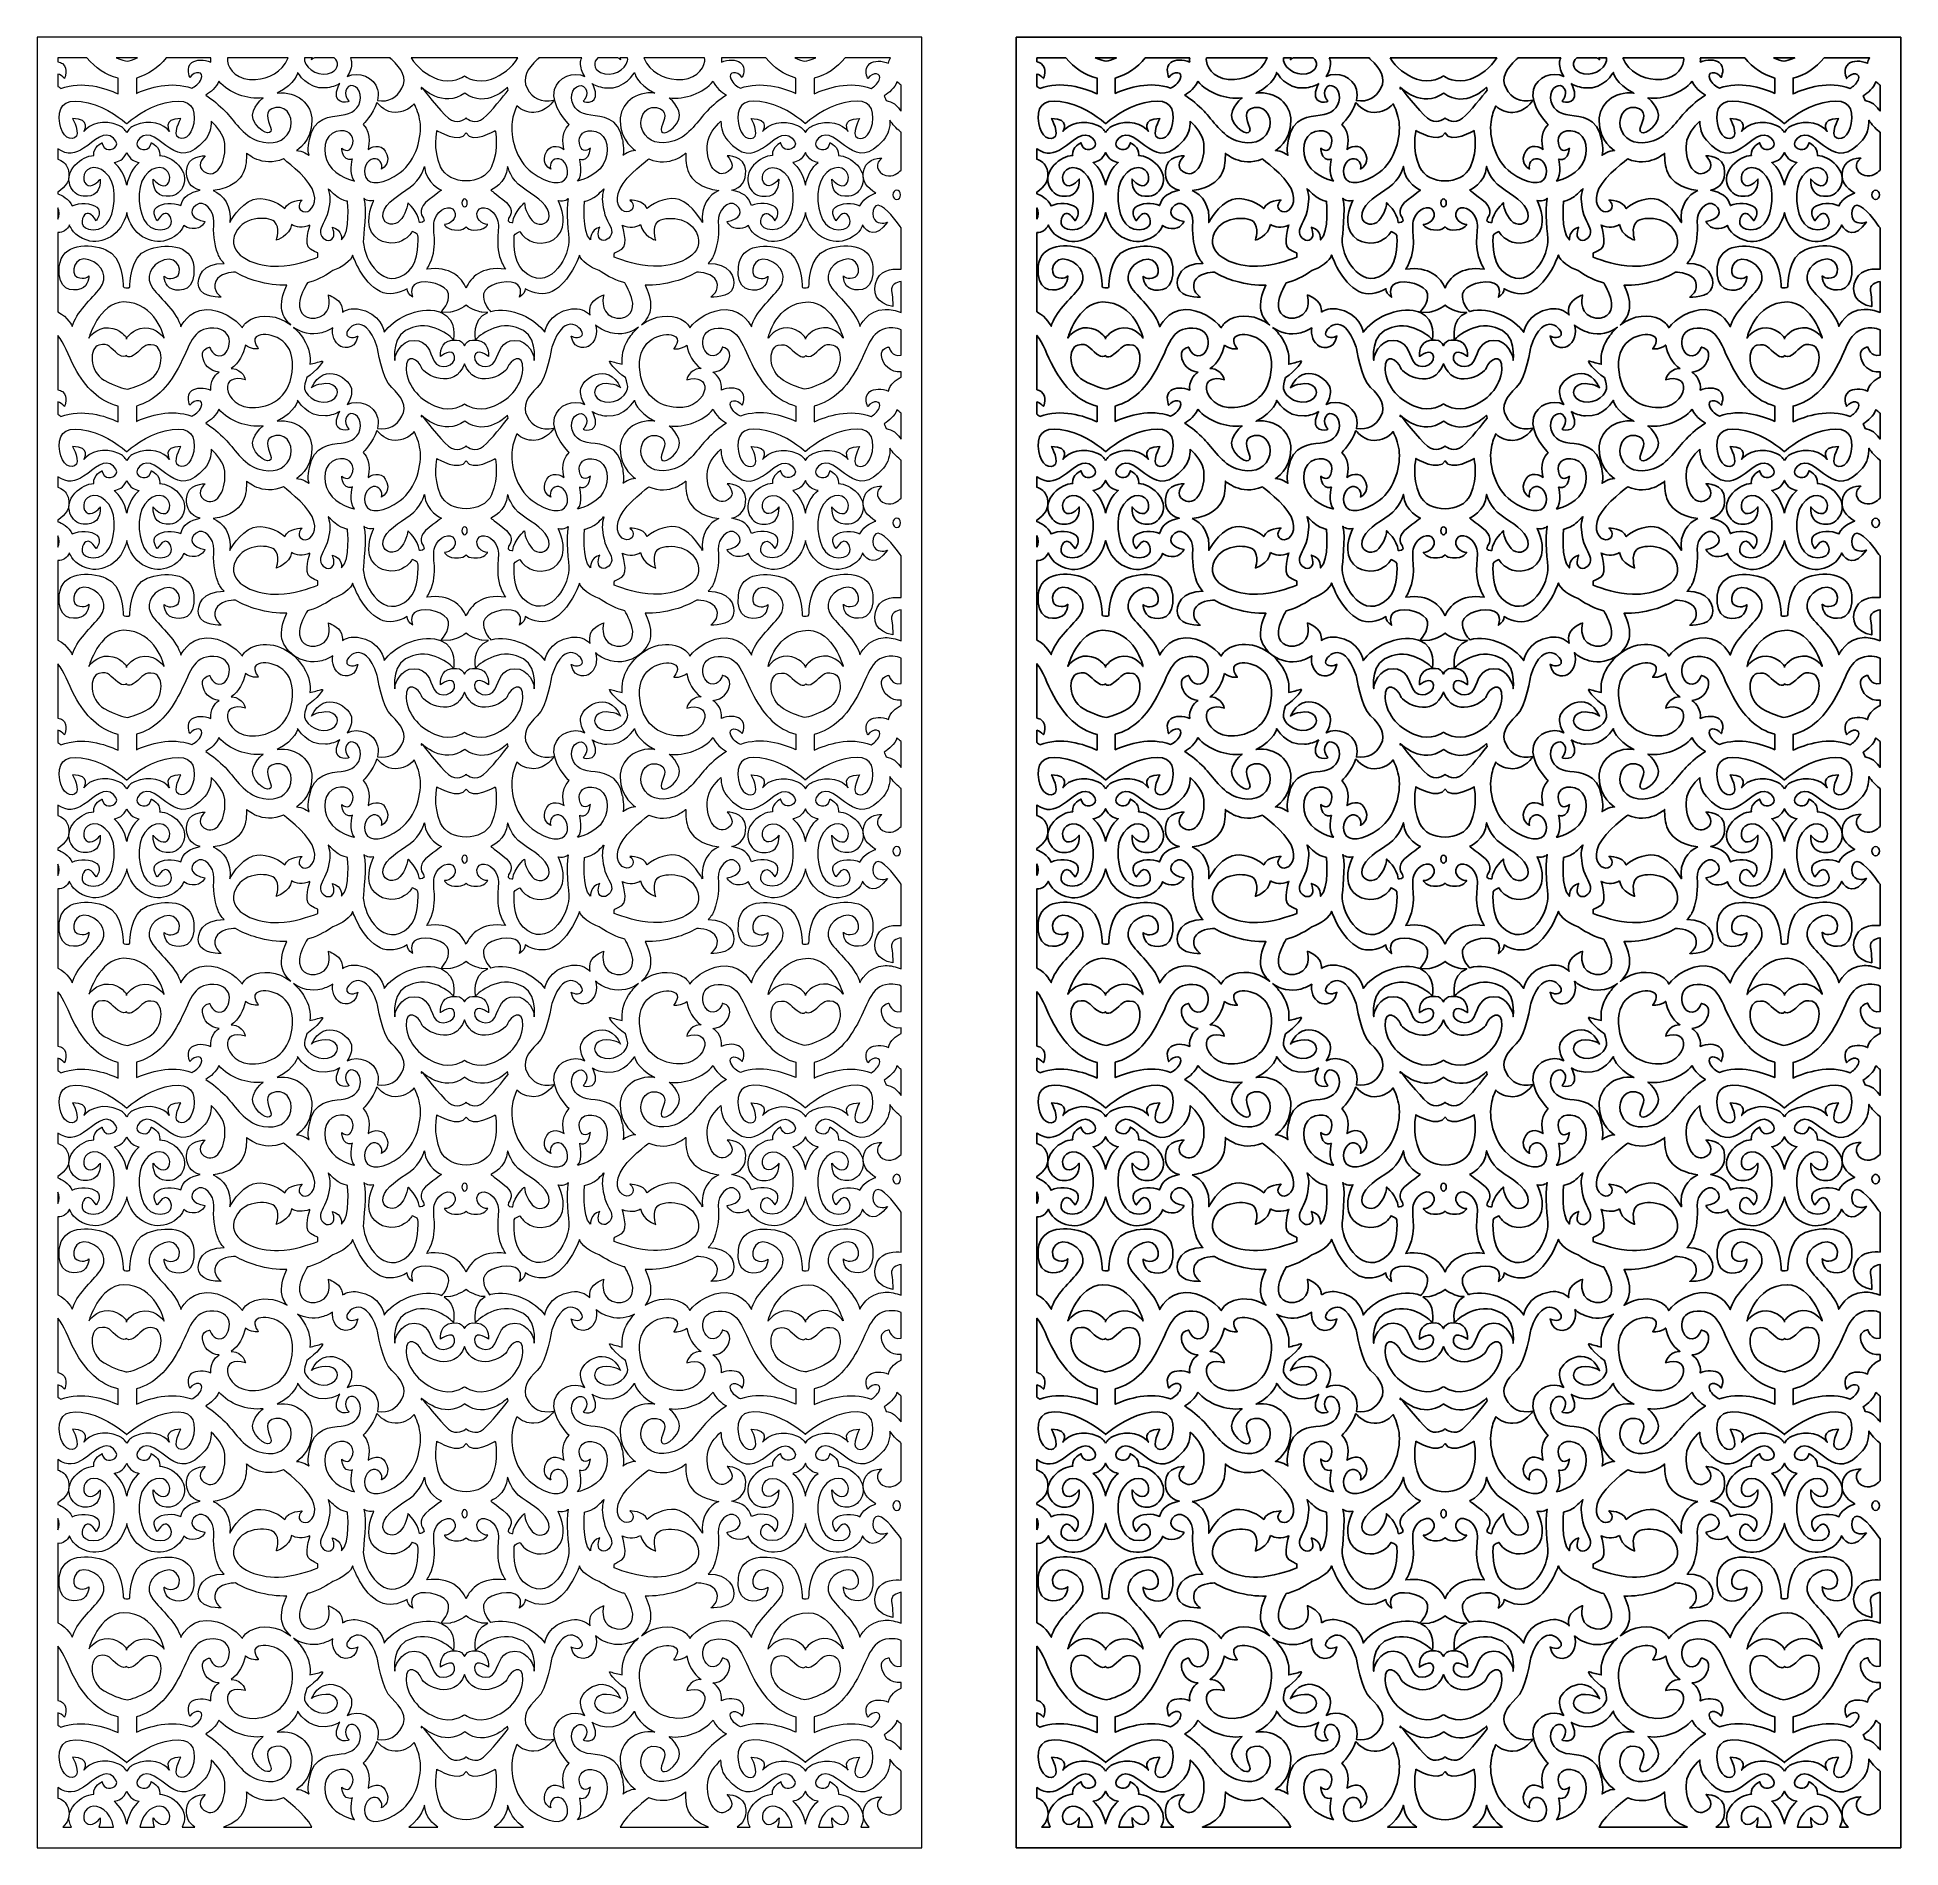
# Model space of a CAD drawing. Header units: centimetres. Extents: x -9.4 to 6.7, y -7.3 to 8.3.
import ezdxf

# ---------------------------------------------------------------- set-up
doc = ezdxf.new("R2010")
doc.units = ezdxf.units.CM
doc.header["$MEASUREMENT"] = 0
doc.layers.add('layer 1', color=7, linetype='Continuous')

msp = doc.modelspace()

# ---------------------------------------------------------------- linework, layer by layer
at = {"layer": 'layer 1', "color": 177, "lineweight": 9}
for points, knots in [([(-9.39892, 8.33133), (-9.39892, 8.33133), (-1.77028, 8.33133), (-1.77028, 8.33133), (-1.77028, 8.33133), (-1.77028, 8.33133), (-1.77028, -7.28285), (-1.77028, -7.28285), (-1.77028, -7.28285), (-1.77028, -7.28285), (-9.39892, -7.28285), (-9.39892, -7.28285), (-9.39892, -7.28285), (-9.39892, -7.28285), (-9.39892, 8.33133), (-9.39892, 8.33133)], [0, 0, 0, 0, 0.2, 0.2, 0.2, 0.2, 0.4, 0.4, 0.4, 0.4, 0.6, 0.6, 0.6, 0.6, 1, 1, 1, 1]), ([(-9.22047, 8.15288), (-9.22047, 8.15288), (-8.97015, 8.15288), (-8.97015, 8.15288), (-8.97015, 8.15288), (-8.89628, 8.06588), (-8.80855, 8.00508), (-8.70207, 7.97883), (-8.70207, 7.97883), (-8.70207, 7.97883), (-8.70207, 7.84339), (-8.70207, 7.84339), (-8.70207, 7.84339), (-8.8126, 7.89411), (-9.01126, 7.95997), (-9.19437, 7.89003), (-9.19437, 7.89003), (-9.20277, 7.89496), (-9.21172, 7.90096), (-9.22047, 7.90809), (-9.22047, 7.90809), (-9.22047, 7.90809), (-9.22047, 8.01433), (-9.22047, 8.01433), (-9.22047, 8.01433), (-9.20153, 8.01002), (-9.18055, 7.99732), (-9.16456, 7.97567), (-9.16456, 7.97567), (-9.16456, 7.97567), (-9.12439, 8.06114), (-9.18265, 8.10386), (-9.18265, 8.10386), (-9.19268, 8.11123), (-9.20569, 8.11674), (-9.22047, 8.12022), (-9.22047, 8.12022), (-9.22047, 8.12022), (-9.22047, 8.15288), (-9.22047, 8.15288)], [0, 0, 0, 0, 0.09090909, 0.09090909, 0.09090909, 0.09090909, 0.18181818, 0.18181818, 0.18181818, 0.18181818, 0.27272727, 0.27272727, 0.27272727, 0.27272727, 0.36363636, 0.36363636, 0.36363636, 0.36363636, 0.45454545, 0.45454545, 0.45454545, 0.45454545, 0.54545455, 0.54545455, 0.54545455, 0.54545455, 0.63636364, 0.63636364, 0.63636364, 0.63636364, 0.72727273, 0.72727273, 0.72727273, 0.72727273, 0.81818182, 0.81818182, 0.81818182, 0.81818182, 1, 1, 1, 1]), ([(-8.71746, 8.15288), (-8.71746, 8.15288), (-8.53506, 8.15288), (-8.53506, 8.15288), (-8.53506, 8.15288), (-8.57342, 8.13744), (-8.60338, 8.12938), (-8.6232, 8.1252), (-8.6232, 8.1252), (-8.64097, 8.12824), (-8.67334, 8.13557), (-8.71746, 8.15288)], [0, 0, 0, 0, 0.25, 0.25, 0.25, 0.25, 0.5, 0.5, 0.5, 0.5, 1, 1, 1, 1]), ([(-8.28613, 8.15288), (-8.28613, 8.15288), (-7.90241, 8.15288), (-7.90241, 8.15288), (-7.90241, 8.15288), (-7.90357, 8.14162), (-7.90375, 8.1297), (-7.9028, 8.11714), (-7.9028, 8.11714), (-7.95879, 8.14242), (-8.02974, 8.13956), (-8.06463, 8.11396), (-8.06463, 8.11396), (-8.1229, 8.07121), (-8.08272, 7.98573), (-8.08272, 7.98573), (-8.08272, 7.98573), (-8.0385, 8.04556), (-7.95615, 8.03704), (-7.98426, 7.97206), (-7.98426, 7.97206), (-8.00211, 7.93084), (-8.04096, 7.90543), (-8.067, 7.89238), (-8.067, 7.89238), (-8.24365, 7.9567), (-8.43354, 7.89678), (-8.54423, 7.84732), (-8.54423, 7.84732), (-8.54423, 7.84732), (-8.54423, 7.97971), (-8.54423, 7.97971), (-8.54423, 7.97971), (-8.44219, 8.00769), (-8.35764, 8.06795), (-8.28613, 8.15288)], [0, 0, 0, 0, 0.1, 0.1, 0.1, 0.1, 0.2, 0.2, 0.2, 0.2, 0.3, 0.3, 0.3, 0.3, 0.4, 0.4, 0.4, 0.4, 0.5, 0.5, 0.5, 0.5, 0.6, 0.6, 0.6, 0.6, 0.7, 0.7, 0.7, 0.7, 0.8, 0.8, 0.8, 0.8, 1, 1, 1, 1]), ([(-7.75849, 8.15288), (-7.75849, 8.15288), (-7.23368, 8.15288), (-7.23368, 8.15288), (-7.23368, 8.15288), (-7.29042, 8.02602), (-7.4032, 7.97572), (-7.51597, 7.9665), (-7.51597, 7.9665), (-7.66805, 7.95403), (-7.74994, 8.05362), (-7.7587, 8.1258), (-7.7587, 8.1258), (-7.75987, 8.13548), (-7.75977, 8.14453), (-7.75849, 8.15288)], [0, 0, 0, 0, 0.2, 0.2, 0.2, 0.2, 0.4, 0.4, 0.4, 0.4, 0.6, 0.6, 0.6, 0.6, 1, 1, 1, 1]), ([(-7.09396, 8.15288), (-7.09396, 8.15288), (-7.02575, 8.15288), (-7.02575, 8.15288), (-7.02575, 8.15288), (-7.02844, 8.14781), (-7.03106, 8.14252), (-7.03361, 8.13701), (-7.03361, 8.13701), (-7.03361, 8.13701), (-7.02769, 8.14455), (-7.00826, 8.15288), (-7.00826, 8.15288), (-7.00826, 8.15288), (-6.83734, 8.15288), (-6.83734, 8.15288), (-6.83734, 8.15288), (-6.79745, 8.12149), (-6.79616, 8.06143), (-6.86056, 8.02751), (-6.86056, 8.02751), (-6.95376, 7.97841), (-7.07799, 8.05392), (-7.09351, 8.12758), (-7.09351, 8.12758), (-7.0951, 8.13513), (-7.0951, 8.14359), (-7.09396, 8.15288)], [0, 0, 0, 0, 0.125, 0.125, 0.125, 0.125, 0.25, 0.25, 0.25, 0.25, 0.375, 0.375, 0.375, 0.375, 0.5, 0.5, 0.5, 0.5, 0.625, 0.625, 0.625, 0.625, 0.75, 0.75, 0.75, 0.75, 1, 1, 1, 1]), ([(-6.69878, 8.15288), (-6.69878, 8.15288), (-6.35476, 8.15288), (-6.35476, 8.15288), (-6.35476, 8.15288), (-6.35059, 8.14784), (-6.34631, 8.14325), (-6.3419, 8.1392), (-6.3419, 8.1392), (-6.25718, 8.06134), (-6.20639, 7.97772), (-6.25381, 7.89123), (-6.25381, 7.89123), (-6.29851, 7.80967), (-6.36433, 7.77174), (-6.46539, 7.78458), (-6.46539, 7.78458), (-6.45772, 7.81609), (-6.45594, 7.8488), (-6.46409, 7.88075), (-6.46409, 7.88075), (-6.49167, 7.98915), (-6.62884, 8.04265), (-6.72508, 7.9924), (-6.72508, 7.9924), (-6.69952, 8.02926), (-6.68752, 8.07204), (-6.68752, 8.11246), (-6.68752, 8.11246), (-6.68752, 8.12506), (-6.69153, 8.1389), (-6.69878, 8.15288)], [0, 0, 0, 0, 0.11111111, 0.11111111, 0.11111111, 0.11111111, 0.22222222, 0.22222222, 0.22222222, 0.22222222, 0.33333333, 0.33333333, 0.33333333, 0.33333333, 0.44444444, 0.44444444, 0.44444444, 0.44444444, 0.55555556, 0.55555556, 0.55555556, 0.55555556, 0.66666667, 0.66666667, 0.66666667, 0.66666667, 0.77777778, 0.77777778, 0.77777778, 0.77777778, 1, 1, 1, 1]), ([(-6.17308, 8.15288), (-6.17308, 8.15288), (-5.255, 8.15288), (-5.255, 8.15288), (-5.255, 8.15288), (-5.30473, 8.06763), (-5.391, 8.00355), (-5.48168, 7.97129), (-5.48168, 7.97129), (-5.61047, 7.92545), (-5.70377, 7.99074), (-5.71358, 7.99803), (-5.71358, 7.99803), (-5.71358, 7.99803), (-5.71446, 7.99805), (-5.71446, 7.99805), (-5.71446, 7.99805), (-5.72411, 7.9909), (-5.81748, 7.92543), (-5.94638, 7.97129), (-5.94638, 7.97129), (-6.03707, 8.00355), (-6.12335, 8.06763), (-6.17308, 8.15288)], [0, 0, 0, 0, 0.14285714, 0.14285714, 0.14285714, 0.14285714, 0.28571429, 0.28571429, 0.28571429, 0.28571429, 0.42857143, 0.42857143, 0.42857143, 0.42857143, 0.57142857, 0.57142857, 0.57142857, 0.57142857, 0.71428571, 0.71428571, 0.71428571, 0.71428571, 1, 1, 1, 1]), ([(-5.07331, 8.15288), (-5.07331, 8.15288), (-4.70264, 8.15288), (-4.70264, 8.15288), (-4.70264, 8.15288), (-4.70988, 8.13889), (-4.7139, 8.12506), (-4.7139, 8.11246), (-4.7139, 8.11246), (-4.7139, 8.07204), (-4.7019, 8.02926), (-4.6763, 7.9924), (-4.6763, 7.9924), (-4.77258, 8.04265), (-4.90971, 7.98915), (-4.93734, 7.88075), (-4.93734, 7.88075), (-4.97368, 7.73797), (-4.81202, 7.58012), (-4.81202, 7.58012), (-4.81202, 7.58012), (-4.89575, 7.4997), (-4.85495, 7.36447), (-4.85495, 7.36447), (-4.85495, 7.36447), (-4.91292, 7.40101), (-4.9859, 7.41016), (-5.01811, 7.32063), (-5.01811, 7.32063), (-5.05032, 7.23108), (-4.97089, 7.19454), (-4.97089, 7.19454), (-4.97089, 7.19454), (-4.9859, 7.24023), (-4.95158, 7.2914), (-4.90004, 7.2841), (-4.90004, 7.2841), (-4.8485, 7.27678), (-4.80343, 7.19272), (-4.83564, 7.12325), (-4.83564, 7.12325), (-4.86784, 7.05387), (-4.99023, 7.05933), (-5.13193, 7.1653), (-5.13193, 7.1653), (-5.27363, 7.27128), (-5.32148, 7.47364), (-5.30392, 7.60306), (-5.30392, 7.60306), (-5.29674, 7.65619), (-5.27971, 7.70301), (-5.26209, 7.73978), (-5.26209, 7.73978), (-5.22228, 7.70151), (-5.17223, 7.68302), (-5.11672, 7.68302), (-5.11672, 7.68302), (-5.00938, 7.68302), (-4.9439, 7.78745), (-4.9439, 7.78745), (-4.9439, 7.78745), (-5.05569, 7.76725), (-5.12682, 7.80477), (-5.17425, 7.89123), (-5.17425, 7.89123), (-5.22167, 7.97772), (-5.17086, 8.06134), (-5.08618, 8.1392), (-5.08618, 8.1392), (-5.08177, 8.14325), (-5.07748, 8.14784), (-5.07331, 8.15288)], [0, 0, 0, 0, 0.05263158, 0.05263158, 0.05263158, 0.05263158, 0.10526316, 0.10526316, 0.10526316, 0.10526316, 0.15789474, 0.15789474, 0.15789474, 0.15789474, 0.21052632, 0.21052632, 0.21052632, 0.21052632, 0.26315789, 0.26315789, 0.26315789, 0.26315789, 0.31578947, 0.31578947, 0.31578947, 0.31578947, 0.36842105, 0.36842105, 0.36842105, 0.36842105, 0.42105263, 0.42105263, 0.42105263, 0.42105263, 0.47368421, 0.47368421, 0.47368421, 0.47368421, 0.52631579, 0.52631579, 0.52631579, 0.52631579, 0.57894737, 0.57894737, 0.57894737, 0.57894737, 0.63157895, 0.63157895, 0.63157895, 0.63157895, 0.68421053, 0.68421053, 0.68421053, 0.68421053, 0.73684211, 0.73684211, 0.73684211, 0.73684211, 0.78947368, 0.78947368, 0.78947368, 0.78947368, 0.84210526, 0.84210526, 0.84210526, 0.84210526, 0.89473684, 0.89473684, 0.89473684, 0.89473684, 1, 1, 1, 1]), ([(-4.56406, 8.15288), (-4.56406, 8.15288), (-4.39316, 8.15288), (-4.39316, 8.15288), (-4.39316, 8.15288), (-4.37373, 8.14455), (-4.36782, 8.13701), (-4.36782, 8.13701), (-4.36782, 8.13701), (-4.37037, 8.14252), (-4.373, 8.14781), (-4.37568, 8.15288), (-4.37568, 8.15288), (-4.37568, 8.15288), (-4.30743, 8.15288), (-4.30743, 8.15288), (-4.30743, 8.15288), (-4.30629, 8.14359), (-4.30628, 8.13513), (-4.30786, 8.12758), (-4.30786, 8.12758), (-4.32343, 8.05392), (-4.44766, 7.97841), (-4.54086, 8.02751), (-4.54086, 8.02751), (-4.60523, 8.06143), (-4.60395, 8.12149), (-4.56406, 8.15288)], [0, 0, 0, 0, 0.125, 0.125, 0.125, 0.125, 0.25, 0.25, 0.25, 0.25, 0.375, 0.375, 0.375, 0.375, 0.5, 0.5, 0.5, 0.5, 0.625, 0.625, 0.625, 0.625, 0.75, 0.75, 0.75, 0.75, 1, 1, 1, 1]), ([(-4.16772, 8.15288), (-4.16772, 8.15288), (-3.64291, 8.15288), (-3.64291, 8.15288), (-3.64291, 8.15288), (-3.64162, 8.14453), (-3.64152, 8.13548), (-3.6427, 8.1258), (-3.6427, 8.1258), (-3.65147, 8.05362), (-3.73335, 7.95403), (-3.88545, 7.9665), (-3.88545, 7.9665), (-3.9982, 7.97572), (-4.11099, 8.02602), (-4.16772, 8.15288)], [0, 0, 0, 0, 0.2, 0.2, 0.2, 0.2, 0.4, 0.4, 0.4, 0.4, 0.6, 0.6, 0.6, 0.6, 1, 1, 1, 1]), ([(-3.49902, 8.15288), (-3.49902, 8.15288), (-3.11527, 8.15288), (-3.11527, 8.15288), (-3.11527, 8.15288), (-3.04376, 8.06795), (-2.9592, 8.00769), (-2.85715, 7.97971), (-2.85715, 7.97971), (-2.85715, 7.97971), (-2.85715, 7.84732), (-2.85715, 7.84732), (-2.85715, 7.84732), (-2.96784, 7.89678), (-3.15778, 7.9567), (-3.33441, 7.89238), (-3.33441, 7.89238), (-3.36044, 7.90543), (-3.39928, 7.93084), (-3.41713, 7.97206), (-3.41713, 7.97206), (-3.44524, 8.03704), (-3.3629, 8.04556), (-3.3187, 7.98573), (-3.3187, 7.98573), (-3.3187, 7.98573), (-3.27853, 8.07121), (-3.33678, 8.11396), (-3.33678, 8.11396), (-3.37168, 8.13956), (-3.4426, 8.14242), (-3.49863, 8.11714), (-3.49863, 8.11714), (-3.49768, 8.1297), (-3.49786, 8.14162), (-3.49902, 8.15288)], [0, 0, 0, 0, 0.1, 0.1, 0.1, 0.1, 0.2, 0.2, 0.2, 0.2, 0.3, 0.3, 0.3, 0.3, 0.4, 0.4, 0.4, 0.4, 0.5, 0.5, 0.5, 0.5, 0.6, 0.6, 0.6, 0.6, 0.7, 0.7, 0.7, 0.7, 0.8, 0.8, 0.8, 0.8, 1, 1, 1, 1]), ([(-2.86633, 8.15288), (-2.86633, 8.15288), (-2.68395, 8.15288), (-2.68395, 8.15288), (-2.68395, 8.15288), (-2.72808, 8.13557), (-2.76045, 8.12824), (-2.77823, 8.1252), (-2.77823, 8.1252), (-2.79802, 8.12938), (-2.82797, 8.13744), (-2.86633, 8.15288)], [0, 0, 0, 0, 0.25, 0.25, 0.25, 0.25, 0.5, 0.5, 0.5, 0.5, 1, 1, 1, 1]), ([(-2.43125, 8.15288), (-2.43125, 8.15288), (-2.03947, 8.15288), (-2.03947, 8.15288), (-2.03947, 8.15288), (-2.04804, 8.13919), (-2.05415, 8.12385), (-2.05632, 8.10679), (-2.05632, 8.10679), (-2.11244, 8.13239), (-2.18373, 8.12958), (-2.21877, 8.10386), (-2.21877, 8.10386), (-2.27702, 8.06114), (-2.23685, 7.97567), (-2.23685, 7.97567), (-2.23685, 7.97567), (-2.19265, 8.03549), (-2.11031, 8.02694), (-2.13844, 7.962), (-2.13844, 7.962), (-2.15326, 7.92775), (-2.1826, 7.90438), (-2.20704, 7.89003), (-2.20704, 7.89003), (-2.39016, 7.95997), (-2.58878, 7.89411), (-2.69935, 7.84339), (-2.69935, 7.84339), (-2.69935, 7.84339), (-2.69935, 7.97883), (-2.69935, 7.97883), (-2.69935, 7.97883), (-2.59285, 8.00508), (-2.50513, 8.06588), (-2.43125, 8.15288)], [0, 0, 0, 0, 0.1, 0.1, 0.1, 0.1, 0.2, 0.2, 0.2, 0.2, 0.3, 0.3, 0.3, 0.3, 0.4, 0.4, 0.4, 0.4, 0.5, 0.5, 0.5, 0.5, 0.6, 0.6, 0.6, 0.6, 0.7, 0.7, 0.7, 0.7, 0.8, 0.8, 0.8, 0.8, 1, 1, 1, 1]), ([(-7.83249, 7.95173), (-7.74506, 7.84887), (-7.58871, 7.79103), (-7.4513, 7.80873), (-7.4513, 7.80873), (-7.46884, 7.79433), (-7.5939, 7.68615), (-7.51694, 7.58567), (-7.51694, 7.58567), (-7.43427, 7.47782), (-7.36445, 7.49345), (-7.38651, 7.556), (-7.38651, 7.556), (-7.40857, 7.61852), (-7.45263, 7.70607), (-7.3424, 7.72482), (-7.3424, 7.72482), (-7.2322, 7.74358), (-7.17895, 7.61384), (-7.22489, 7.52159), (-7.22489, 7.52159), (-7.27079, 7.42935), (-7.36681, 7.39896), (-7.4955, 7.43877), (-7.4955, 7.43877), (-7.62416, 7.47861), (-7.70608, 7.62049), (-7.77917, 7.69516), (-7.77917, 7.69516), (-7.82764, 7.74465), (-7.88634, 7.79301), (-7.94598, 7.83234), (-7.94598, 7.83234), (-7.90409, 7.85763), (-7.85326, 7.89876), (-7.83249, 7.95173)], [0, 0, 0, 0, 0.1, 0.1, 0.1, 0.1, 0.2, 0.2, 0.2, 0.2, 0.3, 0.3, 0.3, 0.3, 0.4, 0.4, 0.4, 0.4, 0.5, 0.5, 0.5, 0.5, 0.6, 0.6, 0.6, 0.6, 0.7, 0.7, 0.7, 0.7, 0.8, 0.8, 0.8, 0.8, 1, 1, 1, 1]), ([(-6.78842, 7.93266), (-6.79248, 7.92609), (-6.79622, 7.91909), (-6.79957, 7.91167), (-6.79957, 7.91167), (-6.87227, 7.75225), (-6.7241, 7.76416), (-6.71011, 7.78079), (-6.71011, 7.78079), (-6.71011, 7.78079), (-6.76343, 7.83071), (-6.72957, 7.88978), (-6.72957, 7.88978), (-6.6957, 7.9489), (-6.60422, 7.89701), (-6.61101, 7.80619), (-6.61101, 7.80619), (-6.61777, 7.71537), (-6.68553, 7.66924), (-6.77699, 7.65916), (-6.77699, 7.65916), (-6.86845, 7.64906), (-7.01766, 7.64279), (-7.05119, 7.45005), (-7.05119, 7.45005), (-7.05119, 7.45005), (-7.07246, 7.35536), (-7.05531, 7.31333), (-7.05531, 7.31333), (-7.05531, 7.31333), (-7.11541, 7.35718), (-7.16265, 7.35352), (-7.16265, 7.35352), (-7.16265, 7.35352), (-7.02952, 7.4333), (-7.02952, 7.60997), (-7.02952, 7.60997), (-7.02952, 7.75467), (-7.15777, 7.87213), (-7.32988, 7.84811), (-7.32988, 7.84811), (-7.1667, 7.93276), (-7.15329, 8.02871), (-7.15329, 8.02871), (-7.15329, 8.02871), (-7.15329, 8.02871), (-7.0714, 7.88187), (-6.91348, 7.89433), (-6.91348, 7.89433), (-6.86277, 7.8983), (-6.82133, 7.9123), (-6.78842, 7.93266)], [0, 0, 0, 0, 0.07142857, 0.07142857, 0.07142857, 0.07142857, 0.14285714, 0.14285714, 0.14285714, 0.14285714, 0.21428571, 0.21428571, 0.21428571, 0.21428571, 0.28571429, 0.28571429, 0.28571429, 0.28571429, 0.35714286, 0.35714286, 0.35714286, 0.35714286, 0.42857143, 0.42857143, 0.42857143, 0.42857143, 0.5, 0.5, 0.5, 0.5, 0.57142857, 0.57142857, 0.57142857, 0.57142857, 0.64285714, 0.64285714, 0.64285714, 0.64285714, 0.71428571, 0.71428571, 0.71428571, 0.71428571, 0.78571429, 0.78571429, 0.78571429, 0.78571429, 0.85714286, 0.85714286, 0.85714286, 0.85714286, 1, 1, 1, 1]), ([(-6.08847, 7.88508), (-6.08724, 7.88985), (-6.08611, 7.89468), (-6.08505, 7.89962), (-6.08505, 7.89962), (-6.08505, 7.89962), (-5.89999, 7.71184), (-5.712, 7.85013), (-5.712, 7.85013), (-5.712, 7.85013), (-5.71198, 7.84905), (-5.71198, 7.84905), (-5.71198, 7.84905), (-5.52378, 7.70996), (-5.34303, 7.89962), (-5.34303, 7.89962), (-5.34303, 7.89962), (-5.34121, 7.89133), (-5.33924, 7.88332), (-5.3371, 7.87552), (-5.3371, 7.87552), (-5.37468, 7.82745), (-5.48694, 7.68628), (-5.54961, 7.63293), (-5.54961, 7.63293), (-5.61836, 7.57443), (-5.68713, 7.62377), (-5.69966, 7.63375), (-5.69966, 7.63375), (-5.69966, 7.63375), (-5.69971, 7.63544), (-5.69971, 7.63544), (-5.69971, 7.63544), (-5.69971, 7.63544), (-5.70007, 7.63512), (-5.70071, 7.63458), (-5.70071, 7.63458), (-5.70135, 7.63512), (-5.7017, 7.63544), (-5.7017, 7.63544), (-5.7017, 7.63544), (-5.7017, 7.63544), (-5.70172, 7.63375), (-5.70172, 7.63375), (-5.70172, 7.63375), (-5.71426, 7.62377), (-5.78302, 7.57441), (-5.85181, 7.63293), (-5.85181, 7.63293), (-5.92783, 7.69768), (-6.07699, 7.89181), (-6.07699, 7.89181), (-6.07699, 7.89181), (-6.07699, 7.89181), (-6.08847, 7.88508), (-6.08847, 7.88508)], [0, 0, 0, 0, 0.06666667, 0.06666667, 0.06666667, 0.06666667, 0.13333333, 0.13333333, 0.13333333, 0.13333333, 0.2, 0.2, 0.2, 0.2, 0.26666667, 0.26666667, 0.26666667, 0.26666667, 0.33333333, 0.33333333, 0.33333333, 0.33333333, 0.4, 0.4, 0.4, 0.4, 0.46666667, 0.46666667, 0.46666667, 0.46666667, 0.53333333, 0.53333333, 0.53333333, 0.53333333, 0.6, 0.6, 0.6, 0.6, 0.66666667, 0.66666667, 0.66666667, 0.66666667, 0.73333333, 0.73333333, 0.73333333, 0.73333333, 0.8, 0.8, 0.8, 0.8, 0.86666667, 0.86666667, 0.86666667, 0.86666667, 1, 1, 1, 1]), ([(-4.61296, 7.93266), (-4.60894, 7.92609), (-4.60519, 7.91909), (-4.60182, 7.91167), (-4.60182, 7.91167), (-4.52914, 7.75225), (-4.67728, 7.76416), (-4.69128, 7.78079), (-4.69128, 7.78079), (-4.69128, 7.78079), (-4.63796, 7.83071), (-4.67183, 7.88978), (-4.67183, 7.88978), (-4.7057, 7.9489), (-4.79717, 7.89701), (-4.7904, 7.80619), (-4.7904, 7.80619), (-4.78362, 7.71537), (-4.71589, 7.66924), (-4.62441, 7.65916), (-4.62441, 7.65916), (-4.53298, 7.64906), (-4.38374, 7.64279), (-4.35018, 7.45005), (-4.35018, 7.45005), (-4.35018, 7.45005), (-4.32892, 7.35536), (-4.34611, 7.31333), (-4.34611, 7.31333), (-4.34611, 7.31333), (-4.28602, 7.35718), (-4.23876, 7.35352), (-4.23876, 7.35352), (-4.23876, 7.35352), (-4.37188, 7.4333), (-4.37188, 7.60997), (-4.37188, 7.60997), (-4.37188, 7.75467), (-4.24362, 7.87213), (-4.07152, 7.84811), (-4.07152, 7.84811), (-4.23466, 7.93276), (-4.24809, 8.02871), (-4.24809, 8.02871), (-4.24809, 8.02871), (-4.24809, 8.02871), (-4.33, 7.88187), (-4.48794, 7.89433), (-4.48794, 7.89433), (-4.53864, 7.8983), (-4.58006, 7.9123), (-4.61296, 7.93266)], [0, 0, 0, 0, 0.07142857, 0.07142857, 0.07142857, 0.07142857, 0.14285714, 0.14285714, 0.14285714, 0.14285714, 0.21428571, 0.21428571, 0.21428571, 0.21428571, 0.28571429, 0.28571429, 0.28571429, 0.28571429, 0.35714286, 0.35714286, 0.35714286, 0.35714286, 0.42857143, 0.42857143, 0.42857143, 0.42857143, 0.5, 0.5, 0.5, 0.5, 0.57142857, 0.57142857, 0.57142857, 0.57142857, 0.64285714, 0.64285714, 0.64285714, 0.64285714, 0.71428571, 0.71428571, 0.71428571, 0.71428571, 0.78571429, 0.78571429, 0.78571429, 0.78571429, 0.85714286, 0.85714286, 0.85714286, 0.85714286, 1, 1, 1, 1]), ([(-3.56891, 7.95173), (-3.65634, 7.84887), (-3.81272, 7.79103), (-3.95011, 7.80873), (-3.95011, 7.80873), (-3.93258, 7.79433), (-3.80748, 7.68615), (-3.88448, 7.58567), (-3.88448, 7.58567), (-3.96714, 7.47782), (-4.03692, 7.49345), (-4.0149, 7.556), (-4.0149, 7.556), (-3.99285, 7.61852), (-3.94876, 7.70607), (-4.05899, 7.72482), (-4.05899, 7.72482), (-4.1692, 7.74358), (-4.22246, 7.61384), (-4.17652, 7.52159), (-4.17652, 7.52159), (-4.13061, 7.42935), (-4.0346, 7.39896), (-3.90595, 7.43877), (-3.90595, 7.43877), (-3.77724, 7.47861), (-3.69533, 7.62049), (-3.62222, 7.69516), (-3.62222, 7.69516), (-3.57378, 7.74465), (-3.51508, 7.79301), (-3.45542, 7.83234), (-3.45542, 7.83234), (-3.49729, 7.85763), (-3.54813, 7.89876), (-3.56891, 7.95173)], [0, 0, 0, 0, 0.1, 0.1, 0.1, 0.1, 0.2, 0.2, 0.2, 0.2, 0.3, 0.3, 0.3, 0.3, 0.4, 0.4, 0.4, 0.4, 0.5, 0.5, 0.5, 0.5, 0.6, 0.6, 0.6, 0.6, 0.7, 0.7, 0.7, 0.7, 0.8, 0.8, 0.8, 0.8, 1, 1, 1, 1]), ([(-1.94873, 7.91796), (-1.94873, 7.91796), (-1.94873, 7.69472), (-1.94873, 7.69472), (-1.94873, 7.69472), (-1.95917, 7.70804), (-1.98105, 7.7344), (-2.00656, 7.75613), (-2.00656, 7.75613), (-2.02429, 7.77123), (-2.05343, 7.78034), (-2.07834, 7.78568), (-2.07834, 7.78568), (-2.08614, 7.80749), (-2.0927, 7.82203), (-2.09447, 7.82579), (-2.09447, 7.82579), (-2.05208, 7.85235), (-2.00254, 7.89443), (-1.98433, 7.94805), (-1.98433, 7.94805), (-1.97165, 7.93583), (-1.95921, 7.92574), (-1.94873, 7.91796)], [0, 0, 0, 0, 0.14285714, 0.14285714, 0.14285714, 0.14285714, 0.28571429, 0.28571429, 0.28571429, 0.28571429, 0.42857143, 0.42857143, 0.42857143, 0.42857143, 0.57142857, 0.57142857, 0.57142857, 0.57142857, 0.71428571, 0.71428571, 0.71428571, 0.71428571, 1, 1, 1, 1]), ([(-8.62748, 7.50993), (-8.61356, 7.53517), (-8.5917, 7.55662), (-8.55999, 7.57054), (-8.55999, 7.57054), (-8.42689, 7.62909), (-8.30707, 7.58377), (-8.25826, 7.51956), (-8.25826, 7.51956), (-8.25826, 7.51956), (-8.32705, 7.62909), (-8.16065, 7.63096), (-8.16065, 7.63096), (-8.16065, 7.63096), (-8.23609, 7.49126), (-8.17839, 7.46295), (-8.17839, 7.46295), (-8.12073, 7.43461), (-8.04972, 7.50636), (-8.04529, 7.63285), (-8.04529, 7.63285), (-8.04083, 7.75937), (-8.12073, 7.80845), (-8.29599, 7.7669), (-8.29599, 7.7669), (-8.45772, 7.72857), (-8.60435, 7.60663), (-8.62602, 7.58804), (-8.62602, 7.58804), (-8.62602, 7.58804), (-8.62618, 7.58567), (-8.62618, 7.58567), (-8.62618, 7.58567), (-8.62618, 7.58567), (-8.62663, 7.58607), (-8.62748, 7.58681), (-8.62748, 7.58681), (-8.62833, 7.58607), (-8.62878, 7.58567), (-8.62878, 7.58567), (-8.62878, 7.58567), (-8.62878, 7.58567), (-8.62889, 7.58804), (-8.62889, 7.58804), (-8.62889, 7.58804), (-8.6505, 7.60658), (-8.79715, 7.72855), (-8.95894, 7.7669), (-8.95894, 7.7669), (-9.13421, 7.80845), (-9.21408, 7.75937), (-9.20966, 7.63285), (-9.20966, 7.63285), (-9.2052, 7.50636), (-9.13421, 7.43461), (-9.07652, 7.46295), (-9.07652, 7.46295), (-9.01885, 7.49126), (-9.09429, 7.63096), (-9.09429, 7.63096), (-9.09429, 7.63096), (-8.92788, 7.62909), (-8.99668, 7.51956), (-8.99668, 7.51956), (-8.99668, 7.51956), (-8.94786, 7.58377), (-8.82804, 7.62909), (-8.69493, 7.57054), (-8.69493, 7.57054), (-8.66324, 7.55662), (-8.64137, 7.53517), (-8.62748, 7.50993)], [0, 0, 0, 0, 0.05263158, 0.05263158, 0.05263158, 0.05263158, 0.10526316, 0.10526316, 0.10526316, 0.10526316, 0.15789474, 0.15789474, 0.15789474, 0.15789474, 0.21052632, 0.21052632, 0.21052632, 0.21052632, 0.26315789, 0.26315789, 0.26315789, 0.26315789, 0.31578947, 0.31578947, 0.31578947, 0.31578947, 0.36842105, 0.36842105, 0.36842105, 0.36842105, 0.42105263, 0.42105263, 0.42105263, 0.42105263, 0.47368421, 0.47368421, 0.47368421, 0.47368421, 0.52631579, 0.52631579, 0.52631579, 0.52631579, 0.57894737, 0.57894737, 0.57894737, 0.57894737, 0.63157895, 0.63157895, 0.63157895, 0.63157895, 0.68421053, 0.68421053, 0.68421053, 0.68421053, 0.73684211, 0.73684211, 0.73684211, 0.73684211, 0.78947368, 0.78947368, 0.78947368, 0.78947368, 0.84210526, 0.84210526, 0.84210526, 0.84210526, 0.89473684, 0.89473684, 0.89473684, 0.89473684, 1, 1, 1, 1]), ([(-6.46991, 7.76826), (-6.44516, 7.73811), (-6.38932, 7.68302), (-6.31136, 7.68302), (-6.31136, 7.68302), (-6.24745, 7.68302), (-6.19085, 7.70753), (-6.14873, 7.75842), (-6.14873, 7.75842), (-6.12808, 7.71948), (-6.10594, 7.66564), (-6.09746, 7.60306), (-6.09746, 7.60306), (-6.07991, 7.47364), (-6.12777, 7.27128), (-6.2695, 7.1653), (-6.2695, 7.1653), (-6.41119, 7.05933), (-6.53358, 7.05387), (-6.5658, 7.12325), (-6.5658, 7.12325), (-6.59798, 7.19272), (-6.5529, 7.27678), (-6.50137, 7.2841), (-6.50137, 7.2841), (-6.44984, 7.2914), (-6.41548, 7.24023), (-6.43052, 7.19454), (-6.43052, 7.19454), (-6.43052, 7.19454), (-6.35108, 7.23108), (-6.3833, 7.32063), (-6.3833, 7.32063), (-6.41548, 7.41016), (-6.48848, 7.40101), (-6.54644, 7.36447), (-6.54644, 7.36447), (-6.54644, 7.36447), (-6.50567, 7.4997), (-6.58941, 7.58012), (-6.58941, 7.58012), (-6.58941, 7.58012), (-6.50149, 7.66596), (-6.46991, 7.76826)], [0, 0, 0, 0, 0.08333333, 0.08333333, 0.08333333, 0.08333333, 0.16666667, 0.16666667, 0.16666667, 0.16666667, 0.25, 0.25, 0.25, 0.25, 0.33333333, 0.33333333, 0.33333333, 0.33333333, 0.41666667, 0.41666667, 0.41666667, 0.41666667, 0.5, 0.5, 0.5, 0.5, 0.58333333, 0.58333333, 0.58333333, 0.58333333, 0.66666667, 0.66666667, 0.66666667, 0.66666667, 0.75, 0.75, 0.75, 0.75, 0.83333333, 0.83333333, 0.83333333, 0.83333333, 1, 1, 1, 1]), ([(-2.77393, 7.50993), (-2.78784, 7.53517), (-2.80971, 7.55662), (-2.84141, 7.57054), (-2.84141, 7.57054), (-2.97452, 7.62909), (-3.09431, 7.58377), (-3.1431, 7.51956), (-3.1431, 7.51956), (-3.1431, 7.51956), (-3.07434, 7.62909), (-3.24074, 7.63096), (-3.24074, 7.63096), (-3.24074, 7.63096), (-3.16531, 7.49126), (-3.22301, 7.46295), (-3.22301, 7.46295), (-3.28068, 7.43461), (-3.35167, 7.50636), (-3.35613, 7.63285), (-3.35613, 7.63285), (-3.36055, 7.75937), (-3.28068, 7.80845), (-3.10541, 7.7669), (-3.10541, 7.7669), (-2.94368, 7.72857), (-2.79704, 7.60663), (-2.77538, 7.58804), (-2.77538, 7.58804), (-2.77538, 7.58804), (-2.77524, 7.58567), (-2.77524, 7.58567), (-2.77524, 7.58567), (-2.77524, 7.58567), (-2.77476, 7.58607), (-2.77393, 7.58681), (-2.77393, 7.58681), (-2.77307, 7.58607), (-2.77264, 7.58567), (-2.77264, 7.58567), (-2.77264, 7.58567), (-2.77264, 7.58567), (-2.7725, 7.58804), (-2.7725, 7.58804), (-2.7725, 7.58804), (-2.75088, 7.60658), (-2.60427, 7.72855), (-2.44247, 7.7669), (-2.44247, 7.7669), (-2.26717, 7.80845), (-2.18733, 7.75937), (-2.19175, 7.63285), (-2.19175, 7.63285), (-2.19618, 7.50636), (-2.26717, 7.43461), (-2.32487, 7.46295), (-2.32487, 7.46295), (-2.38256, 7.49126), (-2.30712, 7.63096), (-2.30712, 7.63096), (-2.30712, 7.63096), (-2.47352, 7.62909), (-2.40474, 7.51956), (-2.40474, 7.51956), (-2.40474, 7.51956), (-2.45356, 7.58377), (-2.57335, 7.62909), (-2.70645, 7.57054), (-2.70645, 7.57054), (-2.73817, 7.55662), (-2.76003, 7.53517), (-2.77393, 7.50993)], [0, 0, 0, 0, 0.05263158, 0.05263158, 0.05263158, 0.05263158, 0.10526316, 0.10526316, 0.10526316, 0.10526316, 0.15789474, 0.15789474, 0.15789474, 0.15789474, 0.21052632, 0.21052632, 0.21052632, 0.21052632, 0.26315789, 0.26315789, 0.26315789, 0.26315789, 0.31578947, 0.31578947, 0.31578947, 0.31578947, 0.36842105, 0.36842105, 0.36842105, 0.36842105, 0.42105263, 0.42105263, 0.42105263, 0.42105263, 0.47368421, 0.47368421, 0.47368421, 0.47368421, 0.52631579, 0.52631579, 0.52631579, 0.52631579, 0.57894737, 0.57894737, 0.57894737, 0.57894737, 0.63157895, 0.63157895, 0.63157895, 0.63157895, 0.68421053, 0.68421053, 0.68421053, 0.68421053, 0.73684211, 0.73684211, 0.73684211, 0.73684211, 0.78947368, 0.78947368, 0.78947368, 0.78947368, 0.84210526, 0.84210526, 0.84210526, 0.84210526, 0.89473684, 0.89473684, 0.89473684, 0.89473684, 1, 1, 1, 1]), ([(-7.89842, 7.60649), (-7.84548, 7.55834), (-7.79081, 7.49165), (-7.78211, 7.41639), (-7.78211, 7.41639), (-7.76456, 7.26455), (-7.84645, 7.12516), (-7.93419, 7.16), (-7.93419, 7.16), (-8.02194, 7.19485), (-8.00145, 7.25957), (-7.95174, 7.30937), (-7.95174, 7.30937), (-7.95174, 7.30937), (-8.10674, 7.31184), (-8.1126, 7.17993), (-8.1126, 7.17993), (-8.11633, 7.09571), (-8.07684, 7.0314), (-7.99309, 7.0114), (-7.99309, 7.0114), (-8.08366, 6.99271), (-8.141, 6.95911), (-8.16184, 6.87907), (-8.16184, 6.87907), (-8.22465, 6.90933), (-8.32419, 6.90188), (-8.36913, 6.86488), (-8.36913, 6.86488), (-8.4216, 6.8216), (-8.36404, 6.74955), (-8.36404, 6.74955), (-8.36404, 6.74955), (-8.32, 6.8144), (-8.29292, 6.82736), (-8.26411, 6.79857), (-8.26411, 6.79857), (-8.23532, 6.76974), (-8.21492, 6.67419), (-8.33944, 6.67068), (-8.33944, 6.67068), (-8.46396, 6.66712), (-8.52622, 6.80844), (-8.52001, 6.97976), (-8.52001, 6.97976), (-8.51378, 7.15114), (-8.38924, 7.23062), (-8.31452, 7.20234), (-8.31452, 7.20234), (-8.23981, 7.17408), (-8.24187, 7.07163), (-8.29377, 7.05395), (-8.29377, 7.05395), (-8.34566, 7.03631), (-8.39961, 7.10874), (-8.39961, 7.10874), (-8.39961, 7.10874), (-8.40169, 7.00981), (-8.35604, 6.94976), (-8.25224, 6.96037), (-8.25224, 6.96037), (-8.14849, 6.97095), (-8.07585, 7.11404), (-8.17961, 7.22708), (-8.17961, 7.22708), (-8.23124, 7.28332), (-8.28801, 7.30851), (-8.34355, 7.31181), (-8.34355, 7.31181), (-8.34311, 7.3137), (-8.34277, 7.31558), (-8.34257, 7.31752), (-8.34257, 7.31752), (-8.33591, 7.38364), (-8.41579, 7.42135), (-8.41579, 7.42135), (-8.41579, 7.42135), (-8.41579, 7.42135), (-8.418, 7.38172), (-8.4535, 7.36664), (-8.4535, 7.36664), (-8.489, 7.35151), (-8.58884, 7.38551), (-8.51341, 7.46105), (-8.51341, 7.46105), (-8.43796, 7.53655), (-8.34951, 7.43628), (-8.2559, 7.37406), (-8.2559, 7.37406), (-8.16232, 7.31184), (-8.07752, 7.30436), (-7.95466, 7.44376), (-7.95466, 7.44376), (-7.91338, 7.49064), (-7.89916, 7.54928), (-7.89842, 7.60649)], [0, 0, 0, 0, 0.04, 0.04, 0.04, 0.04, 0.08, 0.08, 0.08, 0.08, 0.12, 0.12, 0.12, 0.12, 0.16, 0.16, 0.16, 0.16, 0.2, 0.2, 0.2, 0.2, 0.24, 0.24, 0.24, 0.24, 0.28, 0.28, 0.28, 0.28, 0.32, 0.32, 0.32, 0.32, 0.36, 0.36, 0.36, 0.36, 0.4, 0.4, 0.4, 0.4, 0.44, 0.44, 0.44, 0.44, 0.48, 0.48, 0.48, 0.48, 0.52, 0.52, 0.52, 0.52, 0.56, 0.56, 0.56, 0.56, 0.6, 0.6, 0.6, 0.6, 0.64, 0.64, 0.64, 0.64, 0.68, 0.68, 0.68, 0.68, 0.72, 0.72, 0.72, 0.72, 0.76, 0.76, 0.76, 0.76, 0.8, 0.8, 0.8, 0.8, 0.84, 0.84, 0.84, 0.84, 0.88, 0.88, 0.88, 0.88, 0.92, 0.92, 0.92, 0.92, 1, 1, 1, 1]), ([(-3.50293, 7.60649), (-3.55594, 7.55834), (-3.6106, 7.49165), (-3.61929, 7.41639), (-3.61929, 7.41639), (-3.63682, 7.26455), (-3.55493, 7.12516), (-3.46722, 7.16), (-3.46722, 7.16), (-3.37946, 7.19485), (-3.39993, 7.25957), (-3.44966, 7.30937), (-3.44966, 7.30937), (-3.44966, 7.30937), (-3.29464, 7.31184), (-3.28879, 7.17993), (-3.28879, 7.17993), (-3.28506, 7.09571), (-3.32455, 7.0314), (-3.40834, 7.0114), (-3.40834, 7.0114), (-3.31774, 6.99271), (-3.26044, 6.95911), (-3.23958, 6.87907), (-3.23958, 6.87907), (-3.17676, 6.90933), (-3.07722, 6.90188), (-3.03229, 6.86488), (-3.03229, 6.86488), (-2.97976, 6.8216), (-3.03737, 6.74955), (-3.03737, 6.74955), (-3.03737, 6.74955), (-3.0814, 6.8144), (-3.10848, 6.82736), (-3.13731, 6.79857), (-3.13731, 6.79857), (-3.16607, 6.76974), (-3.1865, 6.67419), (-3.06196, 6.67068), (-3.06196, 6.67068), (-2.93745, 6.66712), (-2.87516, 6.80844), (-2.88141, 6.97976), (-2.88141, 6.97976), (-2.88765, 7.15114), (-3.01216, 7.23062), (-3.08689, 7.20234), (-3.08689, 7.20234), (-3.16159, 7.17408), (-3.15952, 7.07163), (-3.10765, 7.05395), (-3.10765, 7.05395), (-3.05574, 7.03631), (-3.00177, 7.10874), (-3.00177, 7.10874), (-3.00177, 7.10874), (-2.99972, 7.00981), (-3.04537, 6.94976), (-3.14915, 6.96037), (-3.14915, 6.96037), (-3.25291, 6.97095), (-3.32557, 7.11404), (-3.22178, 7.22708), (-3.22178, 7.22708), (-3.17014, 7.28332), (-3.11337, 7.30851), (-3.05787, 7.31181), (-3.05787, 7.31181), (-3.05828, 7.3137), (-3.05863, 7.31558), (-3.05883, 7.31752), (-3.05883, 7.31752), (-3.06544, 7.38364), (-2.98561, 7.42135), (-2.98561, 7.42135), (-2.98561, 7.42135), (-2.98561, 7.42135), (-2.98342, 7.38172), (-2.94789, 7.36664), (-2.94789, 7.36664), (-2.91241, 7.35151), (-2.81258, 7.38551), (-2.88799, 7.46105), (-2.88799, 7.46105), (-2.96342, 7.53655), (-3.05189, 7.43628), (-3.14548, 7.37406), (-3.14548, 7.37406), (-3.23906, 7.31184), (-3.32389, 7.30436), (-3.44672, 7.44376), (-3.44672, 7.44376), (-3.48804, 7.49064), (-3.50226, 7.54928), (-3.50293, 7.60649)], [0, 0, 0, 0, 0.04, 0.04, 0.04, 0.04, 0.08, 0.08, 0.08, 0.08, 0.12, 0.12, 0.12, 0.12, 0.16, 0.16, 0.16, 0.16, 0.2, 0.2, 0.2, 0.2, 0.24, 0.24, 0.24, 0.24, 0.28, 0.28, 0.28, 0.28, 0.32, 0.32, 0.32, 0.32, 0.36, 0.36, 0.36, 0.36, 0.4, 0.4, 0.4, 0.4, 0.44, 0.44, 0.44, 0.44, 0.48, 0.48, 0.48, 0.48, 0.52, 0.52, 0.52, 0.52, 0.56, 0.56, 0.56, 0.56, 0.6, 0.6, 0.6, 0.6, 0.64, 0.64, 0.64, 0.64, 0.68, 0.68, 0.68, 0.68, 0.72, 0.72, 0.72, 0.72, 0.76, 0.76, 0.76, 0.76, 0.8, 0.8, 0.8, 0.8, 0.84, 0.84, 0.84, 0.84, 0.88, 0.88, 0.88, 0.88, 0.92, 0.92, 0.92, 0.92, 1, 1, 1, 1]), ([(-1.94873, 7.5123), (-1.94873, 7.5123), (-1.94873, 7.1856), (-1.94873, 7.1856), (-1.94873, 7.1856), (-1.97118, 7.16183), (-2.01956, 7.12218), (-2.08114, 7.13883), (-2.08114, 7.13883), (-2.16701, 7.16207), (-2.17089, 7.25178), (-2.11435, 7.28833), (-2.11435, 7.28833), (-2.11435, 7.28833), (-2.23726, 7.29661), (-2.26849, 7.19365), (-2.26849, 7.19365), (-2.29971, 7.09067), (-2.23688, 7.03083), (-2.16731, 6.98694), (-2.16731, 6.98694), (-2.16731, 6.98694), (-2.27155, 6.95503), (-2.30374, 6.87673), (-2.30374, 6.87673), (-2.36618, 6.90967), (-2.46954, 6.90278), (-2.51561, 6.86488), (-2.51561, 6.86488), (-2.56812, 6.8216), (-2.51054, 6.74955), (-2.51054, 6.74955), (-2.51054, 6.74955), (-2.46648, 6.8144), (-2.43937, 6.82736), (-2.41057, 6.79857), (-2.41057, 6.79857), (-2.38178, 6.76974), (-2.36136, 6.67419), (-2.48589, 6.67068), (-2.48589, 6.67068), (-2.61044, 6.66712), (-2.6727, 6.80844), (-2.66647, 6.97976), (-2.66647, 6.97976), (-2.66023, 7.15114), (-2.53572, 7.23062), (-2.461, 7.20234), (-2.461, 7.20234), (-2.38628, 7.17408), (-2.38836, 7.07163), (-2.44022, 7.05395), (-2.44022, 7.05395), (-2.49213, 7.03631), (-2.54607, 7.10874), (-2.54607, 7.10874), (-2.54607, 7.10874), (-2.54815, 7.00981), (-2.50251, 6.94976), (-2.39873, 6.96037), (-2.39873, 6.96037), (-2.29496, 6.97095), (-2.22231, 7.11404), (-2.32608, 7.22708), (-2.32608, 7.22708), (-2.37772, 7.28332), (-2.43451, 7.30851), (-2.49002, 7.31181), (-2.49002, 7.31181), (-2.48958, 7.3137), (-2.48924, 7.31558), (-2.48904, 7.31752), (-2.48904, 7.31752), (-2.48238, 7.38364), (-2.56224, 7.42135), (-2.56224, 7.42135), (-2.56224, 7.42135), (-2.56224, 7.42135), (-2.56447, 7.38172), (-2.59996, 7.36664), (-2.59996, 7.36664), (-2.63549, 7.35151), (-2.73531, 7.38551), (-2.65987, 7.46105), (-2.65987, 7.46105), (-2.58446, 7.53655), (-2.49598, 7.43628), (-2.40238, 7.37406), (-2.40238, 7.37406), (-2.3088, 7.31184), (-2.22397, 7.30436), (-2.10112, 7.44376), (-2.10112, 7.44376), (-2.05759, 7.49317), (-2.04417, 7.55568), (-2.04493, 7.6158), (-2.04493, 7.6158), (-2.02146, 7.58013), (-1.99221, 7.54542), (-1.95648, 7.51859), (-1.95648, 7.51859), (-1.95377, 7.51656), (-1.9512, 7.51446), (-1.94873, 7.5123)], [0, 0, 0, 0, 0.03703704, 0.03703704, 0.03703704, 0.03703704, 0.07407407, 0.07407407, 0.07407407, 0.07407407, 0.11111111, 0.11111111, 0.11111111, 0.11111111, 0.14814815, 0.14814815, 0.14814815, 0.14814815, 0.18518519, 0.18518519, 0.18518519, 0.18518519, 0.22222222, 0.22222222, 0.22222222, 0.22222222, 0.25925926, 0.25925926, 0.25925926, 0.25925926, 0.2962963, 0.2962963, 0.2962963, 0.2962963, 0.33333333, 0.33333333, 0.33333333, 0.33333333, 0.37037037, 0.37037037, 0.37037037, 0.37037037, 0.40740741, 0.40740741, 0.40740741, 0.40740741, 0.44444444, 0.44444444, 0.44444444, 0.44444444, 0.48148148, 0.48148148, 0.48148148, 0.48148148, 0.51851852, 0.51851852, 0.51851852, 0.51851852, 0.55555556, 0.55555556, 0.55555556, 0.55555556, 0.59259259, 0.59259259, 0.59259259, 0.59259259, 0.62962963, 0.62962963, 0.62962963, 0.62962963, 0.66666667, 0.66666667, 0.66666667, 0.66666667, 0.7037037, 0.7037037, 0.7037037, 0.7037037, 0.74074074, 0.74074074, 0.74074074, 0.74074074, 0.77777778, 0.77777778, 0.77777778, 0.77777778, 0.81481481, 0.81481481, 0.81481481, 0.81481481, 0.85185185, 0.85185185, 0.85185185, 0.85185185, 0.88888889, 0.88888889, 0.88888889, 0.88888889, 0.92592593, 0.92592593, 0.92592593, 0.92592593, 1, 1, 1, 1]), ([(-9.22047, 6.98203), (-9.22047, 6.98203), (-9.22047, 6.99583), (-9.22047, 6.99583), (-9.22047, 6.99583), (-9.15666, 7.0389), (-9.10376, 7.09745), (-9.13293, 7.19365), (-9.13293, 7.19365), (-9.14836, 7.24453), (-9.18616, 7.26825), (-9.22047, 7.27922), (-9.22047, 7.27922), (-9.22047, 7.27922), (-9.22047, 7.36946), (-9.22047, 7.36946), (-9.22047, 7.36946), (-9.13768, 7.31081), (-9.07093, 7.32625), (-8.99902, 7.37406), (-8.99902, 7.37406), (-8.90542, 7.43628), (-8.81695, 7.53655), (-8.74154, 7.46105), (-8.74154, 7.46105), (-8.66609, 7.38551), (-8.76595, 7.35151), (-8.80144, 7.36664), (-8.80144, 7.36664), (-8.83691, 7.38172), (-8.83914, 7.42135), (-8.83914, 7.42135), (-8.83914, 7.42135), (-8.83914, 7.42135), (-8.91901, 7.38364), (-8.91236, 7.31752), (-8.91236, 7.31752), (-8.91216, 7.31558), (-8.91184, 7.3137), (-8.9114, 7.31181), (-8.9114, 7.31181), (-8.9669, 7.30851), (-9.02369, 7.28332), (-9.07532, 7.22708), (-9.07532, 7.22708), (-9.17907, 7.11404), (-9.10645, 6.97095), (-9.00267, 6.96037), (-9.00267, 6.96037), (-8.89889, 6.94976), (-8.85325, 7.00981), (-8.85533, 7.10874), (-8.85533, 7.10874), (-8.85533, 7.10874), (-8.90927, 7.03631), (-8.96116, 7.05395), (-8.96116, 7.05395), (-9.01305, 7.07163), (-9.01513, 7.17408), (-8.9404, 7.20234), (-8.9404, 7.20234), (-8.86569, 7.23062), (-8.74117, 7.15114), (-8.73494, 6.97976), (-8.73494, 6.97976), (-8.72871, 6.80844), (-8.79097, 6.66712), (-8.91551, 6.67068), (-8.91551, 6.67068), (-9.04004, 6.67419), (-9.01962, 6.76974), (-8.99081, 6.79857), (-8.99081, 6.79857), (-8.96205, 6.82736), (-8.93495, 6.8144), (-8.89089, 6.74955), (-8.89089, 6.74955), (-8.89089, 6.74955), (-8.8333, 6.8216), (-8.88582, 6.86488), (-8.88582, 6.86488), (-8.93184, 6.90278), (-9.03523, 6.90967), (-9.09766, 6.87673), (-9.09766, 6.87673), (-9.12267, 6.93757), (-9.19116, 6.97041), (-9.22047, 6.98203)], [0, 0, 0, 0, 0.04347826, 0.04347826, 0.04347826, 0.04347826, 0.08695652, 0.08695652, 0.08695652, 0.08695652, 0.13043478, 0.13043478, 0.13043478, 0.13043478, 0.17391304, 0.17391304, 0.17391304, 0.17391304, 0.2173913, 0.2173913, 0.2173913, 0.2173913, 0.26086957, 0.26086957, 0.26086957, 0.26086957, 0.30434783, 0.30434783, 0.30434783, 0.30434783, 0.34782609, 0.34782609, 0.34782609, 0.34782609, 0.39130435, 0.39130435, 0.39130435, 0.39130435, 0.43478261, 0.43478261, 0.43478261, 0.43478261, 0.47826087, 0.47826087, 0.47826087, 0.47826087, 0.52173913, 0.52173913, 0.52173913, 0.52173913, 0.56521739, 0.56521739, 0.56521739, 0.56521739, 0.60869565, 0.60869565, 0.60869565, 0.60869565, 0.65217391, 0.65217391, 0.65217391, 0.65217391, 0.69565217, 0.69565217, 0.69565217, 0.69565217, 0.73913043, 0.73913043, 0.73913043, 0.73913043, 0.7826087, 0.7826087, 0.7826087, 0.7826087, 0.82608696, 0.82608696, 0.82608696, 0.82608696, 0.86956522, 0.86956522, 0.86956522, 0.86956522, 0.91304348, 0.91304348, 0.91304348, 0.91304348, 1, 1, 1, 1]), ([(-6.68066, 7.2814), (-6.68066, 7.2814), (-6.71279, 7.13949), (-6.66256, 7.09162), (-6.66256, 7.09162), (-6.66256, 7.09162), (-6.82125, 7.12583), (-6.88351, 7.23524), (-6.88351, 7.23524), (-6.94582, 7.34466), (-6.9257, 7.48484), (-6.82125, 7.51734), (-6.82125, 7.51734), (-6.71682, 7.5498), (-6.66256, 7.48143), (-6.67863, 7.41474), (-6.67863, 7.41474), (-6.69472, 7.34805), (-6.72686, 7.33955), (-6.77308, 7.37373), (-6.77308, 7.37373), (-6.77308, 7.37373), (-6.76702, 7.30193), (-6.7349, 7.28482), (-6.7349, 7.28482), (-6.70276, 7.26773), (-6.68066, 7.2814), (-6.68066, 7.2814)], [0, 0, 0, 0, 0.125, 0.125, 0.125, 0.125, 0.25, 0.25, 0.25, 0.25, 0.375, 0.375, 0.375, 0.375, 0.5, 0.5, 0.5, 0.5, 0.625, 0.625, 0.625, 0.625, 0.75, 0.75, 0.75, 0.75, 1, 1, 1, 1]), ([(-5.48115, 7.21404), (-5.41318, 7.36633), (-5.44968, 7.52712), (-5.44968, 7.52712), (-5.44968, 7.52712), (-5.44968, 7.52712), (-5.6494, 7.40672), (-5.70071, 7.50756), (-5.70071, 7.50756), (-5.75201, 7.40672), (-5.95172, 7.52712), (-5.95172, 7.52712), (-5.95172, 7.52712), (-5.95172, 7.52712), (-5.98822, 7.36633), (-5.92024, 7.21404), (-5.92024, 7.21404), (-5.84785, 7.05189), (-5.55327, 7.05254), (-5.48115, 7.21404)], [0, 0, 0, 0, 0.16666667, 0.16666667, 0.16666667, 0.16666667, 0.33333333, 0.33333333, 0.33333333, 0.33333333, 0.5, 0.5, 0.5, 0.5, 0.66666667, 0.66666667, 0.66666667, 0.66666667, 1, 1, 1, 1]), ([(-4.72074, 7.2814), (-4.72074, 7.2814), (-4.68862, 7.13949), (-4.73882, 7.09162), (-4.73882, 7.09162), (-4.73882, 7.09162), (-4.58014, 7.12583), (-4.5179, 7.23524), (-4.5179, 7.23524), (-4.45561, 7.34466), (-4.47569, 7.48484), (-4.58014, 7.51734), (-4.58014, 7.51734), (-4.6846, 7.5498), (-4.73882, 7.48143), (-4.72277, 7.41474), (-4.72277, 7.41474), (-4.70668, 7.34805), (-4.67455, 7.33955), (-4.62835, 7.37373), (-4.62835, 7.37373), (-4.62835, 7.37373), (-4.63439, 7.30193), (-4.66651, 7.28482), (-4.66651, 7.28482), (-4.69866, 7.26773), (-4.72074, 7.2814), (-4.72074, 7.2814)], [0, 0, 0, 0, 0.125, 0.125, 0.125, 0.125, 0.25, 0.25, 0.25, 0.25, 0.375, 0.375, 0.375, 0.375, 0.5, 0.5, 0.5, 0.5, 0.625, 0.625, 0.625, 0.625, 0.75, 0.75, 0.75, 0.75, 1, 1, 1, 1]), ([(-8.62748, 7.05491), (-8.60923, 7.14424), (-8.56929, 7.20974), (-8.51878, 7.25109), (-8.51878, 7.25109), (-8.53955, 7.25493), (-8.5591, 7.26182), (-8.57553, 7.27221), (-8.57553, 7.27221), (-8.59647, 7.28546), (-8.61466, 7.30901), (-8.62748, 7.33747), (-8.62748, 7.33747), (-8.64028, 7.30901), (-8.65846, 7.28546), (-8.6794, 7.27221), (-8.6794, 7.27221), (-8.69582, 7.26182), (-8.71539, 7.25493), (-8.73615, 7.25109), (-8.73615, 7.25109), (-8.68566, 7.20974), (-8.64573, 7.14424), (-8.62748, 7.05491)], [0, 0, 0, 0, 0.14285714, 0.14285714, 0.14285714, 0.14285714, 0.28571429, 0.28571429, 0.28571429, 0.28571429, 0.42857143, 0.42857143, 0.42857143, 0.42857143, 0.57142857, 0.57142857, 0.57142857, 0.57142857, 0.71428571, 0.71428571, 0.71428571, 0.71428571, 1, 1, 1, 1]), ([(-7.88213, 7.00862), (-7.85907, 7.01177), (-7.83425, 7.01702), (-7.80767, 7.02457), (-7.80767, 7.02457), (-7.59708, 7.0843), (-7.59493, 7.22723), (-7.59493, 7.33176), (-7.59493, 7.33176), (-7.59493, 7.33176), (-7.46039, 7.20479), (-7.27612, 7.28196), (-7.27612, 7.28196), (-7.27612, 7.28196), (-7.08533, 7.14264), (-7.02867, 7.02642), (-7.02867, 7.02642), (-6.97197, 6.91022), (-7.03236, 6.82618), (-7.08705, 6.82618), (-7.08705, 6.82618), (-7.14169, 6.82618), (-7.1626, 6.88505), (-7.11438, 6.92742), (-7.11438, 6.92742), (-7.11438, 6.92742), (-7.23695, 6.92623), (-7.26334, 6.8541), (-7.26334, 6.8541), (-7.33522, 6.91994), (-7.4574, 6.95735), (-7.53772, 6.9313), (-7.53772, 6.9313), (-7.65514, 6.89321), (-7.739, 6.73381), (-7.739, 6.73381), (-7.739, 6.73381), (-7.72179, 6.87136), (-7.79421, 6.97638), (-7.88213, 7.00862)], [0, 0, 0, 0, 0.09090909, 0.09090909, 0.09090909, 0.09090909, 0.18181818, 0.18181818, 0.18181818, 0.18181818, 0.27272727, 0.27272727, 0.27272727, 0.27272727, 0.36363636, 0.36363636, 0.36363636, 0.36363636, 0.45454545, 0.45454545, 0.45454545, 0.45454545, 0.54545455, 0.54545455, 0.54545455, 0.54545455, 0.63636364, 0.63636364, 0.63636364, 0.63636364, 0.72727273, 0.72727273, 0.72727273, 0.72727273, 0.81818182, 0.81818182, 0.81818182, 0.81818182, 1, 1, 1, 1]), ([(-3.51928, 7.00862), (-3.54236, 7.01177), (-3.56717, 7.01702), (-3.59375, 7.02457), (-3.59375, 7.02457), (-3.80432, 7.0843), (-3.80648, 7.22723), (-3.80648, 7.33176), (-3.80648, 7.33176), (-3.80648, 7.33176), (-3.94101, 7.20479), (-4.12527, 7.28196), (-4.12527, 7.28196), (-4.12527, 7.28196), (-4.31605, 7.14264), (-4.37273, 7.02642), (-4.37273, 7.02642), (-4.42941, 6.91022), (-4.36904, 6.82618), (-4.31436, 6.82618), (-4.31436, 6.82618), (-4.25972, 6.82618), (-4.23882, 6.88505), (-4.28703, 6.92742), (-4.28703, 6.92742), (-4.28703, 6.92742), (-4.16444, 6.92623), (-4.13806, 6.8541), (-4.13806, 6.8541), (-4.06619, 6.91994), (-3.94403, 6.95735), (-3.86373, 6.9313), (-3.86373, 6.9313), (-3.74628, 6.89321), (-3.66239, 6.73381), (-3.66239, 6.73381), (-3.66239, 6.73381), (-3.67963, 6.87136), (-3.60717, 6.97638), (-3.51928, 7.00862)], [0, 0, 0, 0, 0.09090909, 0.09090909, 0.09090909, 0.09090909, 0.18181818, 0.18181818, 0.18181818, 0.18181818, 0.27272727, 0.27272727, 0.27272727, 0.27272727, 0.36363636, 0.36363636, 0.36363636, 0.36363636, 0.45454545, 0.45454545, 0.45454545, 0.45454545, 0.54545455, 0.54545455, 0.54545455, 0.54545455, 0.63636364, 0.63636364, 0.63636364, 0.63636364, 0.72727273, 0.72727273, 0.72727273, 0.72727273, 0.81818182, 0.81818182, 0.81818182, 0.81818182, 1, 1, 1, 1]), ([(-2.77393, 7.05491), (-2.79217, 7.14424), (-2.83213, 7.20974), (-2.88263, 7.25109), (-2.88263, 7.25109), (-2.86189, 7.25493), (-2.84231, 7.26182), (-2.82587, 7.27221), (-2.82587, 7.27221), (-2.80491, 7.28546), (-2.78675, 7.30901), (-2.77393, 7.33747), (-2.77393, 7.33747), (-2.76114, 7.30901), (-2.74291, 7.28546), (-2.72201, 7.27221), (-2.72201, 7.27221), (-2.70558, 7.26182), (-2.68602, 7.25493), (-2.66525, 7.25109), (-2.66525, 7.25109), (-2.71574, 7.20974), (-2.75568, 7.14424), (-2.77393, 7.05491)], [0, 0, 0, 0, 0.14285714, 0.14285714, 0.14285714, 0.14285714, 0.28571429, 0.28571429, 0.28571429, 0.28571429, 0.42857143, 0.42857143, 0.42857143, 0.42857143, 0.57142857, 0.57142857, 0.57142857, 0.57142857, 0.71428571, 0.71428571, 0.71428571, 0.71428571, 1, 1, 1, 1]), ([(-5.91321, 7.01314), (-5.91321, 7.01314), (-6.04774, 7.06789), (-6.05944, 7.21725), (-6.05944, 7.21725), (-6.05944, 7.21725), (-6.08826, 7.10319), (-6.1836, 7.0374), (-6.1836, 7.0374), (-6.27893, 6.97162), (-6.39486, 6.90583), (-6.41548, 6.81595), (-6.41548, 6.81595), (-6.43609, 6.72603), (-6.33819, 6.69751), (-6.28926, 6.73481), (-6.28926, 6.73481), (-6.24029, 6.77207), (-6.20681, 6.85101), (-6.20422, 6.90362), (-6.20422, 6.90362), (-6.20422, 6.90362), (-6.11404, 6.8269), (-6.10372, 6.7326), (-6.10372, 6.7326), (-6.10372, 6.7326), (-6.0419, 6.7326), (-6.06767, 6.76988), (-6.06767, 6.76988), (-6.09342, 6.80717), (-6.11404, 6.85978), (-6.01869, 6.93214), (-6.01869, 6.93214), (-5.92339, 7.00451), (-5.91321, 7.01314), (-5.91321, 7.01314)], [0, 0, 0, 0, 0.1, 0.1, 0.1, 0.1, 0.2, 0.2, 0.2, 0.2, 0.3, 0.3, 0.3, 0.3, 0.4, 0.4, 0.4, 0.4, 0.5, 0.5, 0.5, 0.5, 0.6, 0.6, 0.6, 0.6, 0.7, 0.7, 0.7, 0.7, 0.8, 0.8, 0.8, 0.8, 1, 1, 1, 1]), ([(-5.4882, 7.01314), (-5.4882, 7.01314), (-5.35364, 7.06789), (-5.34196, 7.21725), (-5.34196, 7.21725), (-5.34196, 7.21725), (-5.3131, 7.10319), (-5.21778, 7.0374), (-5.21778, 7.0374), (-5.12246, 6.97162), (-5.00651, 6.90583), (-4.9859, 6.81595), (-4.9859, 6.81595), (-4.9653, 6.72603), (-5.06321, 6.69751), (-5.11216, 6.73481), (-5.11216, 6.73481), (-5.1611, 6.77207), (-5.1946, 6.85101), (-5.19719, 6.90362), (-5.19719, 6.90362), (-5.19719, 6.90362), (-5.28737, 6.8269), (-5.29767, 6.7326), (-5.29767, 6.7326), (-5.29767, 6.7326), (-5.35951, 6.7326), (-5.33373, 6.76988), (-5.33373, 6.76988), (-5.30798, 6.80717), (-5.28737, 6.85978), (-5.38268, 6.93214), (-5.38268, 6.93214), (-5.478, 7.00451), (-5.4882, 7.01314), (-5.4882, 7.01314)], [0, 0, 0, 0, 0.1, 0.1, 0.1, 0.1, 0.2, 0.2, 0.2, 0.2, 0.3, 0.3, 0.3, 0.3, 0.4, 0.4, 0.4, 0.4, 0.5, 0.5, 0.5, 0.5, 0.6, 0.6, 0.6, 0.6, 0.7, 0.7, 0.7, 0.7, 0.8, 0.8, 0.8, 0.8, 1, 1, 1, 1]), ([(-9.22047, 5.96196), (-9.22047, 5.96196), (-9.22047, 6.64749), (-9.22047, 6.64749), (-9.22047, 6.64749), (-9.17747, 6.64182), (-9.14293, 6.67178), (-9.11996, 6.71241), (-9.11996, 6.71241), (-9.11483, 6.694), (-9.08722, 6.61911), (-8.96949, 6.58055), (-8.96949, 6.58055), (-8.84066, 6.53839), (-8.66641, 6.62511), (-8.62748, 6.81915), (-8.62748, 6.81915), (-8.58855, 6.62511), (-8.41426, 6.53839), (-8.28547, 6.58055), (-8.28547, 6.58055), (-8.17409, 6.61703), (-8.14332, 6.68601), (-8.13599, 6.70895), (-8.13599, 6.70895), (-8.11846, 6.69324), (-8.0943, 6.68399), (-8.06333, 6.68145), (-8.06333, 6.68145), (-7.97667, 6.67429), (-7.9515, 6.74332), (-7.9515, 6.74332), (-7.9515, 6.74332), (-8.06615, 6.75997), (-8.09968, 6.83136), (-8.02979, 6.88371), (-8.02979, 6.88371), (-7.95987, 6.93604), (-7.87042, 6.83373), (-7.87599, 6.74093), (-7.87599, 6.74093), (-7.8816, 6.64814), (-7.87599, 6.55772), (-7.83968, 6.46013), (-7.83968, 6.46013), (-7.82956, 6.43302), (-7.81187, 6.40663), (-7.78804, 6.38163), (-7.78804, 6.38163), (-7.96698, 6.38475), (-8.03047, 6.26527), (-8.00468, 6.17528), (-8.00468, 6.17528), (-7.97787, 6.08173), (-7.81164, 6.09086), (-7.81164, 6.09086), (-7.81164, 6.09086), (-7.81164, 6.09086), (-7.89474, 6.14565), (-7.85986, 6.22778), (-7.85986, 6.22778), (-7.83037, 6.2973), (-7.72228, 6.30474), (-7.68963, 6.30537), (-7.68963, 6.30537), (-7.63638, 6.2737), (-7.57294, 6.2468), (-7.50417, 6.22696), (-7.50417, 6.22696), (-7.41531, 6.20131), (-7.32715, 6.19095), (-7.24512, 6.19231), (-7.24512, 6.19231), (-7.26886, 6.14485), (-7.29778, 6.07015), (-7.29203, 5.99609), (-7.29203, 5.99609), (-7.28813, 5.94553), (-7.25872, 5.89227), (-7.21305, 5.85051), (-7.21305, 5.85051), (-7.32868, 5.93799), (-7.46267, 5.94406), (-7.55398, 5.89967), (-7.55398, 5.89967), (-7.59352, 5.88045), (-7.61724, 5.85427), (-7.62986, 5.82637), (-7.62986, 5.82637), (-7.68594, 5.90164), (-7.81643, 5.98655), (-7.94311, 5.98262), (-7.94311, 5.98262), (-8.0969, 5.97786), (-8.1612, 5.83509), (-8.1612, 5.83509), (-8.1612, 5.83509), (-8.18914, 5.95406), (-8.33172, 6.07541), (-8.40164, 6.16584), (-8.40164, 6.16584), (-8.47155, 6.25626), (-8.4296, 6.3681), (-8.30377, 6.41097), (-8.30377, 6.41097), (-8.17796, 6.45379), (-8.13881, 6.2896), (-8.20312, 6.26101), (-8.20312, 6.26101), (-8.2674, 6.23246), (-8.30377, 6.27055), (-8.30377, 6.27055), (-8.30377, 6.27055), (-8.30377, 6.27055), (-8.30656, 6.18249), (-8.23388, 6.15871), (-8.23388, 6.15871), (-8.1612, 6.13491), (-8.02979, 6.14443), (-8.04935, 6.35146), (-8.04935, 6.35146), (-8.06894, 6.55849), (-8.30656, 6.55132), (-8.45197, 6.4966), (-8.45197, 6.4966), (-8.59736, 6.44188), (-8.60016, 6.19914), (-8.60016, 6.18012), (-8.60016, 6.18012), (-8.60016, 6.17423), (-8.60473, 6.17084), (-8.61103, 6.16896), (-8.61103, 6.16896), (-8.61103, 6.16896), (-8.61058, 6.17051), (-8.61058, 6.17051), (-8.61058, 6.17051), (-8.61058, 6.17051), (-8.65812, 6.16335), (-8.65812, 6.18241), (-8.65812, 6.18241), (-8.65812, 6.20143), (-8.66091, 6.44415), (-8.80629, 6.49888), (-8.80629, 6.49888), (-8.95167, 6.55361), (-9.18933, 6.56078), (-9.20892, 6.35374), (-9.20892, 6.35374), (-9.22849, 6.14671), (-9.09708, 6.13719), (-9.02438, 6.161), (-9.02438, 6.161), (-8.95167, 6.18478), (-8.95449, 6.27282), (-8.95449, 6.27282), (-8.95449, 6.27282), (-8.95449, 6.27282), (-8.99082, 6.23474), (-9.05513, 6.26331), (-9.05513, 6.26331), (-9.11943, 6.29186), (-9.08027, 6.45605), (-8.95449, 6.41321), (-8.95449, 6.41321), (-8.82866, 6.37039), (-8.78673, 6.25855), (-8.85662, 6.16813), (-8.85662, 6.16813), (-8.92651, 6.07768), (-9.06911, 5.95635), (-9.09708, 5.83736), (-9.09708, 5.83736), (-9.09708, 5.83736), (-9.13449, 5.92043), (-9.22047, 5.96196)], [0, 0, 0, 0, 0.02222222, 0.02222222, 0.02222222, 0.02222222, 0.04444444, 0.04444444, 0.04444444, 0.04444444, 0.06666667, 0.06666667, 0.06666667, 0.06666667, 0.08888889, 0.08888889, 0.08888889, 0.08888889, 0.11111111, 0.11111111, 0.11111111, 0.11111111, 0.13333333, 0.13333333, 0.13333333, 0.13333333, 0.15555556, 0.15555556, 0.15555556, 0.15555556, 0.17777778, 0.17777778, 0.17777778, 0.17777778, 0.2, 0.2, 0.2, 0.2, 0.22222222, 0.22222222, 0.22222222, 0.22222222, 0.24444444, 0.24444444, 0.24444444, 0.24444444, 0.26666667, 0.26666667, 0.26666667, 0.26666667, 0.28888889, 0.28888889, 0.28888889, 0.28888889, 0.31111111, 0.31111111, 0.31111111, 0.31111111, 0.33333333, 0.33333333, 0.33333333, 0.33333333, 0.35555556, 0.35555556, 0.35555556, 0.35555556, 0.37777778, 0.37777778, 0.37777778, 0.37777778, 0.4, 0.4, 0.4, 0.4, 0.42222222, 0.42222222, 0.42222222, 0.42222222, 0.44444444, 0.44444444, 0.44444444, 0.44444444, 0.46666667, 0.46666667, 0.46666667, 0.46666667, 0.48888889, 0.48888889, 0.48888889, 0.48888889, 0.51111111, 0.51111111, 0.51111111, 0.51111111, 0.53333333, 0.53333333, 0.53333333, 0.53333333, 0.55555556, 0.55555556, 0.55555556, 0.55555556, 0.57777778, 0.57777778, 0.57777778, 0.57777778, 0.6, 0.6, 0.6, 0.6, 0.62222222, 0.62222222, 0.62222222, 0.62222222, 0.64444444, 0.64444444, 0.64444444, 0.64444444, 0.66666667, 0.66666667, 0.66666667, 0.66666667, 0.68888889, 0.68888889, 0.68888889, 0.68888889, 0.71111111, 0.71111111, 0.71111111, 0.71111111, 0.73333333, 0.73333333, 0.73333333, 0.73333333, 0.75555556, 0.75555556, 0.75555556, 0.75555556, 0.77777778, 0.77777778, 0.77777778, 0.77777778, 0.8, 0.8, 0.8, 0.8, 0.82222222, 0.82222222, 0.82222222, 0.82222222, 0.84444444, 0.84444444, 0.84444444, 0.84444444, 0.86666667, 0.86666667, 0.86666667, 0.86666667, 0.88888889, 0.88888889, 0.88888889, 0.88888889, 0.91111111, 0.91111111, 0.91111111, 0.91111111, 0.93333333, 0.93333333, 0.93333333, 0.93333333, 0.95555556, 0.95555556, 0.95555556, 0.95555556, 1, 1, 1, 1]), ([(-6.72296, 6.91698), (-6.72296, 6.91698), (-6.69617, 6.65227), (-6.77393, 6.5838), (-6.77393, 6.5838), (-6.77393, 6.5838), (-6.76662, 6.67095), (-6.85411, 6.69346), (-6.85411, 6.69346), (-6.85411, 6.69346), (-6.82108, 6.62178), (-6.85741, 6.59087), (-6.85741, 6.59087), (-6.89371, 6.55997), (-6.9515, 6.59788), (-6.95646, 6.64848), (-6.95646, 6.64848), (-6.96142, 6.69904), (-6.90859, 6.74262), (-6.89044, 6.83254), (-6.89044, 6.83254), (-6.87224, 6.92246), (-6.86946, 6.95146), (-6.88954, 7.02498), (-6.88954, 7.02498), (-6.88954, 7.02498), (-6.83531, 6.96856), (-6.80318, 6.94805), (-6.80318, 6.94805), (-6.77104, 6.92753), (-6.72296, 6.91698), (-6.72296, 6.91698)], [0, 0, 0, 0, 0.11111111, 0.11111111, 0.11111111, 0.11111111, 0.22222222, 0.22222222, 0.22222222, 0.22222222, 0.33333333, 0.33333333, 0.33333333, 0.33333333, 0.44444444, 0.44444444, 0.44444444, 0.44444444, 0.55555556, 0.55555556, 0.55555556, 0.55555556, 0.66666667, 0.66666667, 0.66666667, 0.66666667, 0.77777778, 0.77777778, 0.77777778, 0.77777778, 1, 1, 1, 1]), ([(-6.11554, 6.62097), (-6.11549, 6.60306), (-6.09958, 6.40315), (-6.19366, 6.31672), (-6.19366, 6.31672), (-6.40506, 6.12253), (-6.58042, 6.41269), (-6.58694, 6.56784), (-6.58694, 6.56784), (-6.58919, 6.62264), (-6.55473, 6.83794), (-6.58231, 6.94167), (-6.58231, 6.94167), (-6.58231, 6.94167), (-6.55242, 6.91035), (-6.49492, 6.92405), (-6.49492, 6.92405), (-6.49492, 6.92405), (-6.58004, 6.7577), (-6.51564, 6.65004), (-6.51564, 6.65004), (-6.45123, 6.54239), (-6.32017, 6.54239), (-6.25348, 6.57566), (-6.25348, 6.57566), (-6.18675, 6.60893), (-6.16608, 6.65592), (-6.16608, 6.65592), (-6.16608, 6.65592), (-6.16608, 6.65592), (-6.11557, 6.63889), (-6.11554, 6.62097)], [0, 0, 0, 0, 0.11111111, 0.11111111, 0.11111111, 0.11111111, 0.22222222, 0.22222222, 0.22222222, 0.22222222, 0.33333333, 0.33333333, 0.33333333, 0.33333333, 0.44444444, 0.44444444, 0.44444444, 0.44444444, 0.55555556, 0.55555556, 0.55555556, 0.55555556, 0.66666667, 0.66666667, 0.66666667, 0.66666667, 0.77777778, 0.77777778, 0.77777778, 0.77777778, 1, 1, 1, 1]), ([(-5.71329, 6.93783), (-5.70063, 6.93783), (-5.6903, 6.92231), (-5.6903, 6.90327), (-5.6903, 6.90327), (-5.6903, 6.88426), (-5.70063, 6.86876), (-5.71329, 6.86876), (-5.71329, 6.86876), (-5.72596, 6.86876), (-5.73627, 6.88426), (-5.73627, 6.90327), (-5.73627, 6.90327), (-5.73627, 6.92231), (-5.72596, 6.93783), (-5.71329, 6.93783)], [0, 0, 0, 0, 0.2, 0.2, 0.2, 0.2, 0.4, 0.4, 0.4, 0.4, 0.6, 0.6, 0.6, 0.6, 1, 1, 1, 1]), ([(-5.28588, 6.62097), (-5.28591, 6.60306), (-5.30182, 6.40315), (-5.20775, 6.31672), (-5.20775, 6.31672), (-4.99634, 6.12253), (-4.82099, 6.41269), (-4.81447, 6.56784), (-4.81447, 6.56784), (-4.81217, 6.62264), (-4.84666, 6.83794), (-4.81907, 6.94167), (-4.81907, 6.94167), (-4.81907, 6.94167), (-4.84894, 6.91035), (-4.90646, 6.92405), (-4.90646, 6.92405), (-4.90646, 6.92405), (-4.82138, 6.7577), (-4.88578, 6.65004), (-4.88578, 6.65004), (-4.95015, 6.54239), (-5.08124, 6.54239), (-5.14794, 6.57566), (-5.14794, 6.57566), (-5.21464, 6.60893), (-5.23534, 6.65592), (-5.23534, 6.65592), (-5.23534, 6.65592), (-5.23534, 6.65592), (-5.28583, 6.63889), (-5.28588, 6.62097)], [0, 0, 0, 0, 0.11111111, 0.11111111, 0.11111111, 0.11111111, 0.22222222, 0.22222222, 0.22222222, 0.22222222, 0.33333333, 0.33333333, 0.33333333, 0.33333333, 0.44444444, 0.44444444, 0.44444444, 0.44444444, 0.55555556, 0.55555556, 0.55555556, 0.55555556, 0.66666667, 0.66666667, 0.66666667, 0.66666667, 0.77777778, 0.77777778, 0.77777778, 0.77777778, 1, 1, 1, 1]), ([(-4.67843, 6.91698), (-4.67843, 6.91698), (-4.70525, 6.65227), (-4.62749, 6.5838), (-4.62749, 6.5838), (-4.62749, 6.5838), (-4.63477, 6.67095), (-4.5473, 6.69346), (-4.5473, 6.69346), (-4.5473, 6.69346), (-4.58031, 6.62178), (-4.54401, 6.59087), (-4.54401, 6.59087), (-4.50769, 6.55997), (-4.44991, 6.59788), (-4.44493, 6.64848), (-4.44493, 6.64848), (-4.43999, 6.69904), (-4.49282, 6.74262), (-4.51099, 6.83254), (-4.51099, 6.83254), (-4.52914, 6.92246), (-4.53195, 6.95146), (-4.51184, 7.02498), (-4.51184, 7.02498), (-4.51184, 7.02498), (-4.56611, 6.96856), (-4.5982, 6.94805), (-4.5982, 6.94805), (-4.63037, 6.92753), (-4.67843, 6.91698), (-4.67843, 6.91698)], [0, 0, 0, 0, 0.11111111, 0.11111111, 0.11111111, 0.11111111, 0.22222222, 0.22222222, 0.22222222, 0.22222222, 0.33333333, 0.33333333, 0.33333333, 0.33333333, 0.44444444, 0.44444444, 0.44444444, 0.44444444, 0.55555556, 0.55555556, 0.55555556, 0.55555556, 0.66666667, 0.66666667, 0.66666667, 0.66666667, 0.77777778, 0.77777778, 0.77777778, 0.77777778, 1, 1, 1, 1]), ([(-1.94873, 6.68671), (-1.94873, 6.68671), (-1.94873, 6.33097), (-1.94873, 6.33097), (-1.94873, 6.33097), (-1.98862, 6.33495), (-2.10757, 6.33837), (-2.15443, 6.24595), (-2.15443, 6.24595), (-2.21111, 6.13411), (-2.15702, 6.03105), (-2.02045, 6.00912), (-2.02045, 6.00912), (-2.02045, 6.00912), (-2.01787, 6.05737), (-2.03075, 6.14507), (-2.03075, 6.14507), (-2.03822, 6.1959), (-1.99033, 6.21656), (-1.94873, 6.22493), (-1.94873, 6.22493), (-1.94873, 6.22493), (-1.94873, 5.95802), (-1.94873, 5.95802), (-1.94873, 5.95802), (-1.9925, 5.97574), (-2.03963, 5.98633), (-2.08627, 5.98489), (-2.08627, 5.98489), (-2.24004, 5.98015), (-2.30434, 5.83736), (-2.30434, 5.83736), (-2.30434, 5.83736), (-2.33228, 5.95635), (-2.47487, 6.07768), (-2.54478, 6.16813), (-2.54478, 6.16813), (-2.61466, 6.25855), (-2.57274, 6.37039), (-2.44692, 6.41321), (-2.44692, 6.41321), (-2.32109, 6.45605), (-2.28195, 6.29186), (-2.34626, 6.26331), (-2.34626, 6.26331), (-2.41057, 6.23474), (-2.44692, 6.27282), (-2.44692, 6.27282), (-2.44692, 6.27282), (-2.44692, 6.27282), (-2.44971, 6.18478), (-2.37702, 6.161), (-2.37702, 6.161), (-2.30434, 6.13719), (-2.17291, 6.14671), (-2.19249, 6.35374), (-2.19249, 6.35374), (-2.21206, 6.56078), (-2.44971, 6.55361), (-2.59511, 6.49888), (-2.59511, 6.49888), (-2.7405, 6.44415), (-2.74328, 6.20143), (-2.74328, 6.18241), (-2.74328, 6.18241), (-2.74328, 6.16335), (-2.7908, 6.17051), (-2.7908, 6.17051), (-2.7908, 6.17051), (-2.7908, 6.17051), (-2.79035, 6.16896), (-2.79035, 6.16896), (-2.79035, 6.16896), (-2.79667, 6.17084), (-2.80126, 6.17423), (-2.80126, 6.18012), (-2.80126, 6.18012), (-2.80126, 6.19914), (-2.80405, 6.44188), (-2.94944, 6.4966), (-2.94944, 6.4966), (-3.09483, 6.55132), (-3.33247, 6.55849), (-3.35203, 6.35146), (-3.35203, 6.35146), (-3.37162, 6.14443), (-3.24022, 6.13491), (-3.16754, 6.15871), (-3.16754, 6.15871), (-3.09483, 6.18249), (-3.09763, 6.27055), (-3.09763, 6.27055), (-3.09763, 6.27055), (-3.09763, 6.27055), (-3.13395, 6.23246), (-3.19826, 6.26101), (-3.19826, 6.26101), (-3.26257, 6.2896), (-3.22343, 6.45379), (-3.09763, 6.41097), (-3.09763, 6.41097), (-2.9718, 6.3681), (-2.92987, 6.25626), (-2.99976, 6.16584), (-2.99976, 6.16584), (-3.06965, 6.07541), (-3.21225, 5.95406), (-3.24022, 5.83509), (-3.24022, 5.83509), (-3.24022, 5.83509), (-3.30453, 5.97786), (-3.45828, 5.98262), (-3.45828, 5.98262), (-3.58495, 5.98655), (-3.71544, 5.90164), (-3.77155, 5.82637), (-3.77155, 5.82637), (-3.78419, 5.85427), (-3.80791, 5.88045), (-3.84744, 5.89967), (-3.84744, 5.89967), (-3.93874, 5.94406), (-4.07275, 5.93798), (-4.18838, 5.85048), (-4.18838, 5.85048), (-4.14269, 5.89226), (-4.11326, 5.94553), (-4.10936, 5.99609), (-4.10936, 5.99609), (-4.10364, 6.07015), (-4.13254, 6.14485), (-4.1563, 6.19231), (-4.1563, 6.19231), (-4.07427, 6.19095), (-3.98612, 6.20131), (-3.89724, 6.22696), (-3.89724, 6.22696), (-3.82843, 6.2468), (-3.76503, 6.2737), (-3.71178, 6.30537), (-3.71178, 6.30537), (-3.67915, 6.30474), (-3.571, 6.2973), (-3.54153, 6.22778), (-3.54153, 6.22778), (-3.50665, 6.14565), (-3.58979, 6.09086), (-3.58979, 6.09086), (-3.58979, 6.09086), (-3.58979, 6.09086), (-3.42355, 6.08173), (-3.39674, 6.17528), (-3.39674, 6.17528), (-3.37094, 6.26527), (-3.43441, 6.38475), (-3.61338, 6.38163), (-3.61338, 6.38163), (-3.58953, 6.40663), (-3.57183, 6.43302), (-3.56175, 6.46013), (-3.56175, 6.46013), (-3.52538, 6.55772), (-3.5198, 6.64814), (-3.52538, 6.74093), (-3.52538, 6.74093), (-3.53099, 6.83373), (-3.44151, 6.93604), (-3.37162, 6.88371), (-3.37162, 6.88371), (-3.30171, 6.83136), (-3.33527, 6.75997), (-3.4499, 6.74332), (-3.4499, 6.74332), (-3.4499, 6.74332), (-3.42475, 6.67429), (-3.33806, 6.68145), (-3.33806, 6.68145), (-3.30708, 6.68399), (-3.28294, 6.69324), (-3.26539, 6.70895), (-3.26539, 6.70895), (-3.25808, 6.68601), (-3.2273, 6.61703), (-3.11595, 6.58055), (-3.11595, 6.58055), (-2.98712, 6.53839), (-2.81284, 6.62511), (-2.77393, 6.81915), (-2.77393, 6.81915), (-2.73498, 6.62511), (-2.56076, 6.53839), (-2.43193, 6.58055), (-2.43193, 6.58055), (-2.31418, 6.61911), (-2.2866, 6.694), (-2.28145, 6.71241), (-2.28145, 6.71241), (-2.24064, 6.64023), (-2.16327, 6.60158), (-2.06685, 6.73698), (-2.06685, 6.73698), (-2.06685, 6.73698), (-2.11834, 6.71288), (-2.16473, 6.74354), (-2.16473, 6.74354), (-2.21111, 6.77429), (-2.19822, 6.92117), (-2.11834, 6.87294), (-2.11834, 6.87294), (-2.04692, 6.82981), (-1.96523, 6.71131), (-1.94873, 6.68671)], [0, 0, 0, 0, 0.01851852, 0.01851852, 0.01851852, 0.01851852, 0.03703704, 0.03703704, 0.03703704, 0.03703704, 0.05555556, 0.05555556, 0.05555556, 0.05555556, 0.07407407, 0.07407407, 0.07407407, 0.07407407, 0.09259259, 0.09259259, 0.09259259, 0.09259259, 0.11111111, 0.11111111, 0.11111111, 0.11111111, 0.12962963, 0.12962963, 0.12962963, 0.12962963, 0.14814815, 0.14814815, 0.14814815, 0.14814815, 0.16666667, 0.16666667, 0.16666667, 0.16666667, 0.18518519, 0.18518519, 0.18518519, 0.18518519, 0.2037037, 0.2037037, 0.2037037, 0.2037037, 0.22222222, 0.22222222, 0.22222222, 0.22222222, 0.24074074, 0.24074074, 0.24074074, 0.24074074, 0.25925926, 0.25925926, 0.25925926, 0.25925926, 0.27777778, 0.27777778, 0.27777778, 0.27777778, 0.2962963, 0.2962963, 0.2962963, 0.2962963, 0.31481481, 0.31481481, 0.31481481, 0.31481481, 0.33333333, 0.33333333, 0.33333333, 0.33333333, 0.35185185, 0.35185185, 0.35185185, 0.35185185, 0.37037037, 0.37037037, 0.37037037, 0.37037037, 0.38888889, 0.38888889, 0.38888889, 0.38888889, 0.40740741, 0.40740741, 0.40740741, 0.40740741, 0.42592593, 0.42592593, 0.42592593, 0.42592593, 0.44444444, 0.44444444, 0.44444444, 0.44444444, 0.46296296, 0.46296296, 0.46296296, 0.46296296, 0.48148148, 0.48148148, 0.48148148, 0.48148148, 0.5, 0.5, 0.5, 0.5, 0.51851852, 0.51851852, 0.51851852, 0.51851852, 0.53703704, 0.53703704, 0.53703704, 0.53703704, 0.55555556, 0.55555556, 0.55555556, 0.55555556, 0.57407407, 0.57407407, 0.57407407, 0.57407407, 0.59259259, 0.59259259, 0.59259259, 0.59259259, 0.61111111, 0.61111111, 0.61111111, 0.61111111, 0.62962963, 0.62962963, 0.62962963, 0.62962963, 0.64814815, 0.64814815, 0.64814815, 0.64814815, 0.66666667, 0.66666667, 0.66666667, 0.66666667, 0.68518519, 0.68518519, 0.68518519, 0.68518519, 0.7037037, 0.7037037, 0.7037037, 0.7037037, 0.72222222, 0.72222222, 0.72222222, 0.72222222, 0.74074074, 0.74074074, 0.74074074, 0.74074074, 0.75925926, 0.75925926, 0.75925926, 0.75925926, 0.77777778, 0.77777778, 0.77777778, 0.77777778, 0.7962963, 0.7962963, 0.7962963, 0.7962963, 0.81481481, 0.81481481, 0.81481481, 0.81481481, 0.83333333, 0.83333333, 0.83333333, 0.83333333, 0.85185185, 0.85185185, 0.85185185, 0.85185185, 0.87037037, 0.87037037, 0.87037037, 0.87037037, 0.88888889, 0.88888889, 0.88888889, 0.88888889, 0.90740741, 0.90740741, 0.90740741, 0.90740741, 0.92592593, 0.92592593, 0.92592593, 0.92592593, 0.94444444, 0.94444444, 0.94444444, 0.94444444, 0.96296296, 0.96296296, 0.96296296, 0.96296296, 1, 1, 1, 1]), ([(-1.98655, 7.01366), (-1.9688, 7.01366), (-1.95433, 6.99518), (-1.95433, 6.97254), (-1.95433, 6.97254), (-1.95433, 6.94987), (-1.9688, 6.93144), (-1.98655, 6.93144), (-1.98655, 6.93144), (-2.00427, 6.93144), (-2.01873, 6.94987), (-2.01873, 6.97254), (-2.01873, 6.97254), (-2.01873, 6.99518), (-2.00427, 7.01366), (-1.98655, 7.01366)], [0, 0, 0, 0, 0.2, 0.2, 0.2, 0.2, 0.4, 0.4, 0.4, 0.4, 0.6, 0.6, 0.6, 0.6, 1, 1, 1, 1]), ([(-9.22047, 6.76286), (-9.22047, 6.76286), (-9.22047, 6.86026), (-9.22047, 6.86026), (-9.22047, 6.86026), (-9.20623, 6.83392), (-9.2065, 6.79026), (-9.22047, 6.76286)], [0, 0, 0, 0, 0.33333333, 0.33333333, 0.33333333, 0.33333333, 1, 1, 1, 1]), ([(-7.20618, 6.71628), (-7.16686, 6.69188), (-7.11141, 6.68439), (-7.04682, 6.71124), (-7.04682, 6.71124), (-7.04682, 6.71124), (-7.10466, 6.54097), (-7.04382, 6.50444), (-7.04382, 6.50444), (-6.98301, 6.46791), (-6.97942, 6.47094), (-6.97942, 6.47094), (-6.97942, 6.47094), (-6.97942, 6.47094), (-6.97973, 6.45599), (-6.97797, 6.43518), (-6.97797, 6.43518), (-7.05152, 6.40685), (-7.19165, 6.35963), (-7.31723, 6.35581), (-7.31723, 6.35581), (-7.49758, 6.35034), (-7.75092, 6.43622), (-7.6994, 6.61529), (-7.6994, 6.61529), (-7.64788, 6.79439), (-7.4074, 6.78888), (-7.35376, 6.74137), (-7.35376, 6.74137), (-7.30008, 6.69387), (-7.33641, 6.58152), (-7.33641, 6.58152), (-7.33641, 6.58152), (-7.33641, 6.58152), (-7.22089, 6.6169), (-7.20618, 6.71628)], [0, 0, 0, 0, 0.1, 0.1, 0.1, 0.1, 0.2, 0.2, 0.2, 0.2, 0.3, 0.3, 0.3, 0.3, 0.4, 0.4, 0.4, 0.4, 0.5, 0.5, 0.5, 0.5, 0.6, 0.6, 0.6, 0.6, 0.7, 0.7, 0.7, 0.7, 0.8, 0.8, 0.8, 0.8, 1, 1, 1, 1]), ([(-5.70069, 6.16877), (-5.66254, 6.25906), (-5.56677, 6.35844), (-5.36202, 6.33158), (-5.36202, 6.33158), (-5.37172, 6.34726), (-5.38048, 6.3633), (-5.38811, 6.37958), (-5.38811, 6.37958), (-5.46686, 6.54708), (-5.39885, 6.67499), (-5.43106, 6.76332), (-5.43106, 6.76332), (-5.4633, 6.85162), (-5.56706, 6.89426), (-5.59924, 6.83336), (-5.59924, 6.83336), (-5.63144, 6.77243), (-5.5599, 6.71458), (-5.51338, 6.71763), (-5.51338, 6.71763), (-5.51338, 6.71763), (-5.53841, 6.6628), (-5.63503, 6.66891), (-5.63503, 6.66891), (-5.66437, 6.67076), (-5.68577, 6.68076), (-5.70071, 6.69566), (-5.70071, 6.69566), (-5.71561, 6.68076), (-5.73703, 6.67076), (-5.76637, 6.66891), (-5.76637, 6.66891), (-5.86299, 6.6628), (-5.88802, 6.71763), (-5.88802, 6.71763), (-5.88802, 6.71763), (-5.84149, 6.71458), (-5.76995, 6.77243), (-5.80215, 6.83336), (-5.80215, 6.83336), (-5.83434, 6.89426), (-5.93815, 6.85162), (-5.97033, 6.76332), (-5.97033, 6.76332), (-6.00255, 6.67499), (-5.93454, 6.54708), (-6.01326, 6.37958), (-6.01326, 6.37958), (-6.02092, 6.3633), (-6.02967, 6.34726), (-6.03939, 6.33158), (-6.03939, 6.33158), (-5.83463, 6.35844), (-5.73885, 6.25906), (-5.70069, 6.16877)], [0, 0, 0, 0, 0.06666667, 0.06666667, 0.06666667, 0.06666667, 0.13333333, 0.13333333, 0.13333333, 0.13333333, 0.2, 0.2, 0.2, 0.2, 0.26666667, 0.26666667, 0.26666667, 0.26666667, 0.33333333, 0.33333333, 0.33333333, 0.33333333, 0.4, 0.4, 0.4, 0.4, 0.46666667, 0.46666667, 0.46666667, 0.46666667, 0.53333333, 0.53333333, 0.53333333, 0.53333333, 0.6, 0.6, 0.6, 0.6, 0.66666667, 0.66666667, 0.66666667, 0.66666667, 0.73333333, 0.73333333, 0.73333333, 0.73333333, 0.8, 0.8, 0.8, 0.8, 0.86666667, 0.86666667, 0.86666667, 0.86666667, 1, 1, 1, 1]), ([(-4.19524, 6.71628), (-4.23453, 6.69188), (-4.28999, 6.68439), (-4.35457, 6.71124), (-4.35457, 6.71124), (-4.35457, 6.71124), (-4.29674, 6.54097), (-4.35757, 6.50444), (-4.35757, 6.50444), (-4.41838, 6.46791), (-4.42196, 6.47094), (-4.42196, 6.47094), (-4.42196, 6.47094), (-4.42196, 6.47094), (-4.42165, 6.45599), (-4.42342, 6.43518), (-4.42342, 6.43518), (-4.34987, 6.40685), (-4.20975, 6.35963), (-4.08415, 6.35581), (-4.08415, 6.35581), (-3.90383, 6.35034), (-3.65045, 6.43622), (-3.702, 6.61529), (-3.702, 6.61529), (-3.75352, 6.79439), (-3.99399, 6.78888), (-4.04766, 6.74137), (-4.04766, 6.74137), (-4.10134, 6.69387), (-4.06499, 6.58152), (-4.06499, 6.58152), (-4.06499, 6.58152), (-4.06499, 6.58152), (-4.18049, 6.6169), (-4.19524, 6.71628)], [0, 0, 0, 0, 0.1, 0.1, 0.1, 0.1, 0.2, 0.2, 0.2, 0.2, 0.3, 0.3, 0.3, 0.3, 0.4, 0.4, 0.4, 0.4, 0.5, 0.5, 0.5, 0.5, 0.6, 0.6, 0.6, 0.6, 0.7, 0.7, 0.7, 0.7, 0.8, 0.8, 0.8, 0.8, 1, 1, 1, 1]), ([(-6.76699, 5.9606), (-6.76585, 5.98195), (-6.76918, 6.0015), (-6.77495, 6.01703), (-6.77495, 6.01703), (-6.79767, 6.0783), (-6.88763, 6.1091), (-6.88763, 6.1091), (-6.88763, 6.1091), (-6.88763, 6.1091), (-6.84745, 5.96406), (-6.96163, 5.92029), (-6.96163, 5.92029), (-7.07579, 5.87648), (-7.14643, 5.95391), (-7.13775, 6.03817), (-7.13775, 6.03817), (-7.13118, 6.10198), (-7.09378, 6.17073), (-7.06942, 6.21434), (-7.06942, 6.21434), (-7.06333, 6.21584), (-7.05732, 6.21741), (-7.05138, 6.21904), (-7.05138, 6.21904), (-6.9689, 6.2418), (-6.89232, 6.28953), (-6.84954, 6.31955), (-6.84954, 6.31955), (-6.77455, 6.34373), (-6.68736, 6.40681), (-6.67885, 6.45268), (-6.67885, 6.45268), (-6.67885, 6.45268), (-6.59654, 6.21206), (-6.44267, 6.139), (-6.44267, 6.139), (-6.36908, 6.10401), (-6.28569, 6.11924), (-6.21007, 6.16295), (-6.21007, 6.16295), (-6.2093, 6.13688), (-6.19565, 6.11125), (-6.16046, 6.0893), (-6.16046, 6.0893), (-6.16046, 6.0893), (-6.20111, 6.17579), (-6.1232, 6.2104), (-6.1232, 6.2104), (-6.04529, 6.24499), (-5.86573, 6.19886), (-5.85218, 6.11814), (-5.85218, 6.11814), (-5.83997, 6.04531), (-5.90495, 5.9725), (-5.91777, 5.95895), (-5.91777, 5.95895), (-5.9252, 5.96192), (-5.9331, 5.96457), (-5.94151, 5.96688), (-5.94151, 5.96688), (-6.11408, 6.01416), (-6.3305, 5.89967), (-6.40655, 5.78762), (-6.40655, 5.78762), (-6.40655, 5.78762), (-6.42997, 5.95935), (-6.63659, 5.98819), (-6.63659, 5.98819), (-6.68873, 5.99546), (-6.73265, 5.98363), (-6.76699, 5.9606)], [0, 0, 0, 0, 0.05263158, 0.05263158, 0.05263158, 0.05263158, 0.10526316, 0.10526316, 0.10526316, 0.10526316, 0.15789474, 0.15789474, 0.15789474, 0.15789474, 0.21052632, 0.21052632, 0.21052632, 0.21052632, 0.26315789, 0.26315789, 0.26315789, 0.26315789, 0.31578947, 0.31578947, 0.31578947, 0.31578947, 0.36842105, 0.36842105, 0.36842105, 0.36842105, 0.42105263, 0.42105263, 0.42105263, 0.42105263, 0.47368421, 0.47368421, 0.47368421, 0.47368421, 0.52631579, 0.52631579, 0.52631579, 0.52631579, 0.57894737, 0.57894737, 0.57894737, 0.57894737, 0.63157895, 0.63157895, 0.63157895, 0.63157895, 0.68421053, 0.68421053, 0.68421053, 0.68421053, 0.73684211, 0.73684211, 0.73684211, 0.73684211, 0.78947368, 0.78947368, 0.78947368, 0.78947368, 0.84210526, 0.84210526, 0.84210526, 0.84210526, 0.89473684, 0.89473684, 0.89473684, 0.89473684, 1, 1, 1, 1]), ([(-5.48993, 5.96589), (-5.51039, 5.98926), (-5.56002, 6.05368), (-5.5492, 6.11814), (-5.5492, 6.11814), (-5.53565, 6.19886), (-5.35614, 6.24499), (-5.27821, 6.2104), (-5.27821, 6.2104), (-5.20029, 6.17579), (-5.24096, 6.0893), (-5.24096, 6.0893), (-5.24096, 6.0893), (-5.20573, 6.11125), (-5.19209, 6.13688), (-5.19132, 6.16295), (-5.19132, 6.16295), (-5.11573, 6.11924), (-5.03232, 6.10401), (-4.95873, 6.139), (-4.95873, 6.139), (-4.80486, 6.21206), (-4.72256, 6.45268), (-4.72256, 6.45268), (-4.72256, 6.45268), (-4.71407, 6.40681), (-4.62686, 6.34373), (-4.55186, 6.31955), (-4.55186, 6.31955), (-4.50911, 6.28953), (-4.43248, 6.2418), (-4.35004, 6.21904), (-4.35004, 6.21904), (-4.34407, 6.21741), (-4.33809, 6.21584), (-4.33197, 6.21434), (-4.33197, 6.21434), (-4.30764, 6.17073), (-4.2702, 6.10198), (-4.26365, 6.03817), (-4.26365, 6.03817), (-4.25496, 5.95391), (-4.3256, 5.87648), (-4.43979, 5.92029), (-4.43979, 5.92029), (-4.55398, 5.96406), (-4.51376, 6.1091), (-4.51376, 6.1091), (-4.51376, 6.1091), (-4.51376, 6.1091), (-4.60374, 6.0783), (-4.62645, 6.01703), (-4.62645, 6.01703), (-4.63445, 5.99548), (-4.63776, 5.96616), (-4.63094, 5.9351), (-4.63094, 5.9351), (-4.66794, 5.97403), (-4.72252, 5.9978), (-4.79147, 5.98819), (-4.79147, 5.98819), (-4.99809, 5.95935), (-5.0215, 5.78762), (-5.0215, 5.78762), (-5.0215, 5.78762), (-5.09756, 5.89967), (-5.314, 6.01416), (-5.48655, 5.96688), (-5.48655, 5.96688), (-5.4877, 5.96656), (-5.4888, 5.96622), (-5.48993, 5.96589)], [0, 0, 0, 0, 0.05263158, 0.05263158, 0.05263158, 0.05263158, 0.10526316, 0.10526316, 0.10526316, 0.10526316, 0.15789474, 0.15789474, 0.15789474, 0.15789474, 0.21052632, 0.21052632, 0.21052632, 0.21052632, 0.26315789, 0.26315789, 0.26315789, 0.26315789, 0.31578947, 0.31578947, 0.31578947, 0.31578947, 0.36842105, 0.36842105, 0.36842105, 0.36842105, 0.42105263, 0.42105263, 0.42105263, 0.42105263, 0.47368421, 0.47368421, 0.47368421, 0.47368421, 0.52631579, 0.52631579, 0.52631579, 0.52631579, 0.57894737, 0.57894737, 0.57894737, 0.57894737, 0.63157895, 0.63157895, 0.63157895, 0.63157895, 0.68421053, 0.68421053, 0.68421053, 0.68421053, 0.73684211, 0.73684211, 0.73684211, 0.73684211, 0.78947368, 0.78947368, 0.78947368, 0.78947368, 0.84210526, 0.84210526, 0.84210526, 0.84210526, 0.89473684, 0.89473684, 0.89473684, 0.89473684, 1, 1, 1, 1]), ([(-8.62911, 5.72667), (-8.62911, 5.72667), (-8.6295, 5.73937), (-8.6295, 5.73937), (-8.6295, 5.73937), (-8.6295, 5.73937), (-8.6805, 5.82059), (-8.78479, 5.82625), (-8.78479, 5.82625), (-8.88905, 5.83192), (-8.95341, 5.7375), (-8.95341, 5.7375), (-8.95341, 5.7375), (-8.95341, 5.7375), (-8.86859, 6.04131), (-8.6543, 6.04898), (-8.6543, 6.04898), (-8.6543, 6.04898), (-8.6543, 6.04887), (-8.6543, 6.04887), (-8.6543, 6.04887), (-8.36963, 6.04486), (-8.30485, 5.73522), (-8.30485, 5.73522), (-8.30485, 5.73522), (-8.30485, 5.73522), (-8.36917, 5.8296), (-8.47348, 5.82396), (-8.47348, 5.82396), (-8.57775, 5.81828), (-8.62878, 5.73709), (-8.62878, 5.73709), (-8.62878, 5.73709), (-8.62878, 5.73709), (-8.62911, 5.72667), (-8.62911, 5.72667)], [0, 0, 0, 0, 0.1, 0.1, 0.1, 0.1, 0.2, 0.2, 0.2, 0.2, 0.3, 0.3, 0.3, 0.3, 0.4, 0.4, 0.4, 0.4, 0.5, 0.5, 0.5, 0.5, 0.6, 0.6, 0.6, 0.6, 0.7, 0.7, 0.7, 0.7, 0.8, 0.8, 0.8, 0.8, 1, 1, 1, 1]), ([(-7.1876, 5.82968), (-7.1238, 5.78312), (-7.03712, 5.75839), (-6.94542, 5.78329), (-6.94542, 5.78329), (-6.90619, 5.79394), (-6.87487, 5.80828), (-6.85012, 5.82481), (-6.85012, 5.82481), (-6.85928, 5.76213), (-6.83862, 5.69802), (-6.78225, 5.66525), (-6.78225, 5.66525), (-6.78225, 5.66525), (-6.66372, 5.6105), (-6.63321, 5.75463), (-6.63321, 5.75463), (-6.63321, 5.75463), (-6.70434, 5.72005), (-6.72806, 5.76328), (-6.72806, 5.76328), (-6.75177, 5.80652), (-6.57901, 5.99681), (-6.46723, 5.6595), (-6.46723, 5.6595), (-6.46723, 5.6595), (-6.42657, 5.3885), (-6.3419, 5.31066), (-6.3419, 5.31066), (-6.25718, 5.23281), (-6.20639, 5.14918), (-6.25381, 5.06269), (-6.25381, 5.06269), (-6.29851, 4.98114), (-6.36433, 4.9432), (-6.46539, 4.95604), (-6.46539, 4.95604), (-6.45772, 4.98756), (-6.45594, 5.02027), (-6.46409, 5.05221), (-6.46409, 5.05221), (-6.49167, 5.16061), (-6.62884, 5.21411), (-6.72508, 5.16386), (-6.72508, 5.16386), (-6.69952, 5.20073), (-6.68752, 5.24351), (-6.68752, 5.28392), (-6.68752, 5.28392), (-6.68752, 5.38024), (-6.92268, 5.54827), (-7.03361, 5.30847), (-7.03361, 5.30847), (-7.03361, 5.30847), (-7.01142, 5.33678), (-6.9116, 5.34436), (-6.9116, 5.34436), (-6.81174, 5.35191), (-6.76737, 5.24807), (-6.86056, 5.19897), (-6.86056, 5.19897), (-6.95376, 5.14987), (-7.07799, 5.22539), (-7.09351, 5.29904), (-7.09351, 5.29904), (-7.09857, 5.32304), (-7.08763, 5.35608), (-7.075, 5.39653), (-7.075, 5.39653), (-6.99399, 5.44976), (-6.91031, 5.55277), (-6.94707, 5.53883), (-6.94707, 5.53883), (-6.97155, 5.52959), (-7.01693, 5.51891), (-7.04832, 5.51203), (-7.04832, 5.51203), (-7.04159, 5.5761), (-7.0505, 5.6496), (-7.10238, 5.72953), (-7.10238, 5.72953), (-7.1283, 5.76947), (-7.1571, 5.80264), (-7.1876, 5.82968)], [0, 0, 0, 0, 0.04545455, 0.04545455, 0.04545455, 0.04545455, 0.09090909, 0.09090909, 0.09090909, 0.09090909, 0.13636364, 0.13636364, 0.13636364, 0.13636364, 0.18181818, 0.18181818, 0.18181818, 0.18181818, 0.22727273, 0.22727273, 0.22727273, 0.22727273, 0.27272727, 0.27272727, 0.27272727, 0.27272727, 0.31818182, 0.31818182, 0.31818182, 0.31818182, 0.36363636, 0.36363636, 0.36363636, 0.36363636, 0.40909091, 0.40909091, 0.40909091, 0.40909091, 0.45454545, 0.45454545, 0.45454545, 0.45454545, 0.5, 0.5, 0.5, 0.5, 0.54545455, 0.54545455, 0.54545455, 0.54545455, 0.59090909, 0.59090909, 0.59090909, 0.59090909, 0.63636364, 0.63636364, 0.63636364, 0.63636364, 0.68181818, 0.68181818, 0.68181818, 0.68181818, 0.72727273, 0.72727273, 0.72727273, 0.72727273, 0.77272727, 0.77272727, 0.77272727, 0.77272727, 0.81818182, 0.81818182, 0.81818182, 0.81818182, 0.86363636, 0.86363636, 0.86363636, 0.86363636, 0.90909091, 0.90909091, 0.90909091, 0.90909091, 1, 1, 1, 1]), ([(-5.91292, 5.95693), (-5.91292, 5.95693), (-5.83526, 5.95958), (-5.83526, 5.95958), (-5.83526, 5.95958), (-5.83526, 5.95958), (-5.74283, 5.98178), (-5.70071, 6.02111), (-5.70071, 6.02111), (-5.65855, 5.98178), (-5.56615, 5.95958), (-5.56615, 5.95958), (-5.56615, 5.95958), (-5.56615, 5.95958), (-5.51313, 5.95777), (-5.51313, 5.95777), (-5.51313, 5.95777), (-5.6548, 5.89865), (-5.6192, 5.72422), (-5.6192, 5.72422), (-5.6192, 5.72422), (-5.6192, 5.72422), (-5.45552, 5.8915), (-5.26584, 5.82808), (-5.26584, 5.82808), (-5.07613, 5.78037), (-5.11323, 5.54539), (-5.11326, 5.5442), (-5.11326, 5.5442), (-5.10652, 5.57587), (-5.16071, 5.72005), (-5.27928, 5.71717), (-5.27928, 5.71717), (-5.39783, 5.7143), (-5.41139, 5.6249), (-5.45205, 5.53843), (-5.45205, 5.53843), (-5.49268, 5.45191), (-5.64172, 5.49802), (-5.62818, 5.57878), (-5.62818, 5.57878), (-5.61463, 5.6595), (-5.50623, 5.57878), (-5.50623, 5.57878), (-5.50623, 5.57878), (-5.50283, 5.64221), (-5.52656, 5.72871), (-5.64512, 5.72005), (-5.64512, 5.72005), (-5.68188, 5.71736), (-5.70275, 5.69752), (-5.71403, 5.67144), (-5.71403, 5.67144), (-5.72535, 5.69752), (-5.74619, 5.71736), (-5.78294, 5.72005), (-5.78294, 5.72005), (-5.9015, 5.72871), (-5.92523, 5.64221), (-5.92183, 5.57878), (-5.92183, 5.57878), (-5.92183, 5.57878), (-5.81342, 5.6595), (-5.79987, 5.57878), (-5.79987, 5.57878), (-5.78631, 5.49802), (-5.93538, 5.45191), (-5.97605, 5.53843), (-5.97605, 5.53843), (-6.01668, 5.6249), (-6.03023, 5.7143), (-6.14881, 5.71717), (-6.14881, 5.71717), (-6.26737, 5.72005), (-6.32158, 5.57587), (-6.31479, 5.5442), (-6.31479, 5.5442), (-6.31485, 5.54539), (-6.35193, 5.78037), (-6.16225, 5.82808), (-6.16225, 5.82808), (-5.97253, 5.8915), (-5.80891, 5.72422), (-5.80891, 5.72422), (-5.80891, 5.72422), (-5.80891, 5.72422), (-5.77359, 5.89702), (-5.91292, 5.95693)], [0, 0, 0, 0, 0.04347826, 0.04347826, 0.04347826, 0.04347826, 0.08695652, 0.08695652, 0.08695652, 0.08695652, 0.13043478, 0.13043478, 0.13043478, 0.13043478, 0.17391304, 0.17391304, 0.17391304, 0.17391304, 0.2173913, 0.2173913, 0.2173913, 0.2173913, 0.26086957, 0.26086957, 0.26086957, 0.26086957, 0.30434783, 0.30434783, 0.30434783, 0.30434783, 0.34782609, 0.34782609, 0.34782609, 0.34782609, 0.39130435, 0.39130435, 0.39130435, 0.39130435, 0.43478261, 0.43478261, 0.43478261, 0.43478261, 0.47826087, 0.47826087, 0.47826087, 0.47826087, 0.52173913, 0.52173913, 0.52173913, 0.52173913, 0.56521739, 0.56521739, 0.56521739, 0.56521739, 0.60869565, 0.60869565, 0.60869565, 0.60869565, 0.65217391, 0.65217391, 0.65217391, 0.65217391, 0.69565217, 0.69565217, 0.69565217, 0.69565217, 0.73913043, 0.73913043, 0.73913043, 0.73913043, 0.7826087, 0.7826087, 0.7826087, 0.7826087, 0.82608696, 0.82608696, 0.82608696, 0.82608696, 0.86956522, 0.86956522, 0.86956522, 0.86956522, 0.91304348, 0.91304348, 0.91304348, 0.91304348, 1, 1, 1, 1]), ([(-4.58359, 5.851), (-4.55582, 5.82351), (-4.51478, 5.79925), (-4.45598, 5.78329), (-4.45598, 5.78329), (-4.36426, 5.75838), (-4.27757, 5.78312), (-4.21377, 5.8297), (-4.21377, 5.8297), (-4.24428, 5.80267), (-4.2731, 5.76948), (-4.29903, 5.72953), (-4.29903, 5.72953), (-4.35091, 5.6496), (-4.35985, 5.5761), (-4.35308, 5.51203), (-4.35308, 5.51203), (-4.38447, 5.51891), (-4.42985, 5.52959), (-4.45433, 5.53883), (-4.45433, 5.53883), (-4.49109, 5.55277), (-4.40742, 5.44976), (-4.3264, 5.39653), (-4.3264, 5.39653), (-4.31377, 5.35608), (-4.30283, 5.32304), (-4.30786, 5.29904), (-4.30786, 5.29904), (-4.32343, 5.22539), (-4.44766, 5.14987), (-4.54086, 5.19897), (-4.54086, 5.19897), (-4.63401, 5.24807), (-4.58966, 5.35191), (-4.48982, 5.34436), (-4.48982, 5.34436), (-4.38998, 5.33678), (-4.36782, 5.30847), (-4.36782, 5.30847), (-4.36782, 5.30847), (-4.47872, 5.54827), (-4.7139, 5.38024), (-4.7139, 5.28392), (-4.7139, 5.28392), (-4.7139, 5.24351), (-4.7019, 5.20073), (-4.6763, 5.16386), (-4.6763, 5.16386), (-4.77258, 5.21411), (-4.90971, 5.16061), (-4.93734, 5.05221), (-4.93734, 5.05221), (-4.97368, 4.90943), (-4.81202, 4.75158), (-4.81202, 4.75158), (-4.81202, 4.75158), (-4.89575, 4.67117), (-4.85495, 4.53593), (-4.85495, 4.53593), (-4.85495, 4.53593), (-4.91292, 4.57248), (-4.9859, 4.58162), (-5.01811, 4.49209), (-5.01811, 4.49209), (-5.05032, 4.40255), (-4.97089, 4.366), (-4.97089, 4.366), (-4.97089, 4.366), (-4.9859, 4.41169), (-4.95158, 4.46286), (-4.90004, 4.45556), (-4.90004, 4.45556), (-4.8485, 4.44825), (-4.80343, 4.36418), (-4.83564, 4.29472), (-4.83564, 4.29472), (-4.86784, 4.22533), (-4.99023, 4.2308), (-5.13193, 4.33677), (-5.13193, 4.33677), (-5.27363, 4.44275), (-5.32148, 4.64511), (-5.30392, 4.77452), (-5.30392, 4.77452), (-5.29674, 4.82765), (-5.27971, 4.87447), (-5.26209, 4.91125), (-5.26209, 4.91125), (-5.22228, 4.87298), (-5.17223, 4.85448), (-5.11672, 4.85448), (-5.11672, 4.85448), (-5.00938, 4.85448), (-4.9439, 4.95892), (-4.9439, 4.95892), (-4.9439, 4.95892), (-5.05569, 4.93871), (-5.12682, 4.97623), (-5.17425, 5.06269), (-5.17425, 5.06269), (-5.22167, 5.14918), (-5.17086, 5.23281), (-5.08618, 5.31066), (-5.08618, 5.31066), (-5.00149, 5.3885), (-4.96085, 5.6595), (-4.96085, 5.6595), (-4.96085, 5.6595), (-4.84906, 5.99681), (-4.6763, 5.80652), (-4.70001, 5.76328), (-4.70001, 5.76328), (-4.72373, 5.72005), (-4.79484, 5.75463), (-4.79484, 5.75463), (-4.79484, 5.75463), (-4.76437, 5.6105), (-4.64579, 5.66525), (-4.64579, 5.66525), (-4.64579, 5.66525), (-4.58153, 5.70262), (-4.56374, 5.78072), (-4.58359, 5.851)], [0, 0, 0, 0, 0.03125, 0.03125, 0.03125, 0.03125, 0.0625, 0.0625, 0.0625, 0.0625, 0.09375, 0.09375, 0.09375, 0.09375, 0.125, 0.125, 0.125, 0.125, 0.15625, 0.15625, 0.15625, 0.15625, 0.1875, 0.1875, 0.1875, 0.1875, 0.21875, 0.21875, 0.21875, 0.21875, 0.25, 0.25, 0.25, 0.25, 0.28125, 0.28125, 0.28125, 0.28125, 0.3125, 0.3125, 0.3125, 0.3125, 0.34375, 0.34375, 0.34375, 0.34375, 0.375, 0.375, 0.375, 0.375, 0.40625, 0.40625, 0.40625, 0.40625, 0.4375, 0.4375, 0.4375, 0.4375, 0.46875, 0.46875, 0.46875, 0.46875, 0.5, 0.5, 0.5, 0.5, 0.53125, 0.53125, 0.53125, 0.53125, 0.5625, 0.5625, 0.5625, 0.5625, 0.59375, 0.59375, 0.59375, 0.59375, 0.625, 0.625, 0.625, 0.625, 0.65625, 0.65625, 0.65625, 0.65625, 0.6875, 0.6875, 0.6875, 0.6875, 0.71875, 0.71875, 0.71875, 0.71875, 0.75, 0.75, 0.75, 0.75, 0.78125, 0.78125, 0.78125, 0.78125, 0.8125, 0.8125, 0.8125, 0.8125, 0.84375, 0.84375, 0.84375, 0.84375, 0.875, 0.875, 0.875, 0.875, 0.90625, 0.90625, 0.90625, 0.90625, 0.9375, 0.9375, 0.9375, 0.9375, 1, 1, 1, 1]), ([(-2.77231, 5.72667), (-2.77231, 5.72667), (-2.77192, 5.73937), (-2.77192, 5.73937), (-2.77192, 5.73937), (-2.77192, 5.73937), (-2.72087, 5.82059), (-2.61661, 5.82625), (-2.61661, 5.82625), (-2.51233, 5.83192), (-2.44798, 5.7375), (-2.44798, 5.7375), (-2.44798, 5.7375), (-2.44798, 5.7375), (-2.53283, 6.04131), (-2.7471, 6.04898), (-2.7471, 6.04898), (-2.7471, 6.04898), (-2.7471, 6.04887), (-2.7471, 6.04887), (-2.7471, 6.04887), (-3.03178, 6.04486), (-3.09654, 5.73522), (-3.09654, 5.73522), (-3.09654, 5.73522), (-3.09654, 5.73522), (-3.0322, 5.8296), (-2.92792, 5.82396), (-2.92792, 5.82396), (-2.82364, 5.81828), (-2.77264, 5.73709), (-2.77264, 5.73709), (-2.77264, 5.73709), (-2.77264, 5.73709), (-2.77231, 5.72667), (-2.77231, 5.72667)], [0, 0, 0, 0, 0.1, 0.1, 0.1, 0.1, 0.2, 0.2, 0.2, 0.2, 0.3, 0.3, 0.3, 0.3, 0.4, 0.4, 0.4, 0.4, 0.5, 0.5, 0.5, 0.5, 0.6, 0.6, 0.6, 0.6, 0.7, 0.7, 0.7, 0.7, 0.8, 0.8, 0.8, 0.8, 1, 1, 1, 1]), ([(-7.83037, 5.44368), (-7.87511, 5.41401), (-7.9084, 5.36271), (-7.9028, 5.2886), (-7.9028, 5.2886), (-7.95879, 5.31389), (-8.02974, 5.31103), (-8.06463, 5.28543), (-8.06463, 5.28543), (-8.1229, 5.24268), (-8.08272, 5.1572), (-8.08272, 5.1572), (-8.08272, 5.1572), (-8.0385, 5.21702), (-7.95615, 5.20851), (-7.98426, 5.14353), (-7.98426, 5.14353), (-8.00211, 5.1023), (-8.04096, 5.0769), (-8.067, 5.06384), (-8.067, 5.06384), (-8.24365, 5.12816), (-8.43354, 5.06824), (-8.54423, 5.01878), (-8.54423, 5.01878), (-8.54423, 5.01878), (-8.54423, 5.15118), (-8.54423, 5.15118), (-8.54423, 5.15118), (-8.38813, 5.19397), (-8.27297, 5.31231), (-8.18281, 5.47896), (-8.18281, 5.47896), (-8.08043, 5.66816), (-8.06579, 5.82997), (-7.87572, 5.82249), (-7.87572, 5.82249), (-7.68557, 5.81501), (-7.7324, 5.60594), (-7.80844, 5.586), (-7.80844, 5.586), (-7.88445, 5.56612), (-7.91079, 5.65822), (-7.91079, 5.65822), (-7.91079, 5.65822), (-7.91079, 5.65822), (-7.98247, 5.64914), (-7.97414, 5.58379), (-7.97414, 5.58379), (-7.96794, 5.51231), (-7.90921, 5.44675), (-7.83037, 5.44368)], [0, 0, 0, 0, 0.07142857, 0.07142857, 0.07142857, 0.07142857, 0.14285714, 0.14285714, 0.14285714, 0.14285714, 0.21428571, 0.21428571, 0.21428571, 0.21428571, 0.28571429, 0.28571429, 0.28571429, 0.28571429, 0.35714286, 0.35714286, 0.35714286, 0.35714286, 0.42857143, 0.42857143, 0.42857143, 0.42857143, 0.5, 0.5, 0.5, 0.5, 0.57142857, 0.57142857, 0.57142857, 0.57142857, 0.64285714, 0.64285714, 0.64285714, 0.64285714, 0.71428571, 0.71428571, 0.71428571, 0.71428571, 0.78571429, 0.78571429, 0.78571429, 0.78571429, 0.85714286, 0.85714286, 0.85714286, 0.85714286, 1, 1, 1, 1]), ([(-7.60385, 5.67576), (-7.6038, 5.67574), (-7.60374, 5.67568), (-7.60371, 5.67561), (-7.60371, 5.67561), (-7.55982, 5.63828), (-7.49841, 5.64328), (-7.49258, 5.64328), (-7.49258, 5.64328), (-7.48672, 5.64328), (-7.56859, 5.73289), (-7.48672, 5.76025), (-7.48672, 5.76025), (-7.40484, 5.78762), (-7.18256, 5.73538), (-7.19716, 5.48646), (-7.19716, 5.48646), (-7.21179, 5.23753), (-7.36388, 5.1504), (-7.51597, 5.13796), (-7.51597, 5.13796), (-7.66805, 5.12549), (-7.74994, 5.22509), (-7.7587, 5.29727), (-7.7587, 5.29727), (-7.76746, 5.36944), (-7.70608, 5.40679), (-7.60371, 5.37694), (-7.60371, 5.37694), (-7.60371, 5.37694), (-7.62125, 5.46652), (-7.71777, 5.474), (-7.71777, 5.474), (-7.72089, 5.47425), (-7.72405, 5.47438), (-7.72728, 5.47441), (-7.72728, 5.47441), (-7.65942, 5.51854), (-7.61806, 5.60177), (-7.60385, 5.67576)], [0, 0, 0, 0, 0.09090909, 0.09090909, 0.09090909, 0.09090909, 0.18181818, 0.18181818, 0.18181818, 0.18181818, 0.27272727, 0.27272727, 0.27272727, 0.27272727, 0.36363636, 0.36363636, 0.36363636, 0.36363636, 0.45454545, 0.45454545, 0.45454545, 0.45454545, 0.54545455, 0.54545455, 0.54545455, 0.54545455, 0.63636364, 0.63636364, 0.63636364, 0.63636364, 0.72727273, 0.72727273, 0.72727273, 0.72727273, 0.81818182, 0.81818182, 0.81818182, 0.81818182, 1, 1, 1, 1]), ([(-3.79754, 5.67576), (-3.79758, 5.67574), (-3.79764, 5.67568), (-3.7977, 5.67561), (-3.7977, 5.67561), (-3.84157, 5.63828), (-3.90301, 5.64328), (-3.90885, 5.64328), (-3.90885, 5.64328), (-3.91468, 5.64328), (-3.83282, 5.73289), (-3.91468, 5.76025), (-3.91468, 5.76025), (-3.99657, 5.78762), (-4.21885, 5.73538), (-4.20421, 5.48646), (-4.20421, 5.48646), (-4.18964, 5.23753), (-4.03752, 5.1504), (-3.88545, 5.13796), (-3.88545, 5.13796), (-3.73335, 5.12549), (-3.65147, 5.22509), (-3.6427, 5.29727), (-3.6427, 5.29727), (-3.63393, 5.36944), (-3.69533, 5.40679), (-3.7977, 5.37694), (-3.7977, 5.37694), (-3.7977, 5.37694), (-3.78014, 5.46652), (-3.68368, 5.474), (-3.68368, 5.474), (-3.68053, 5.47425), (-3.67736, 5.47438), (-3.67414, 5.47441), (-3.67414, 5.47441), (-3.74197, 5.51854), (-3.78333, 5.60177), (-3.79754, 5.67576)], [0, 0, 0, 0, 0.09090909, 0.09090909, 0.09090909, 0.09090909, 0.18181818, 0.18181818, 0.18181818, 0.18181818, 0.27272727, 0.27272727, 0.27272727, 0.27272727, 0.36363636, 0.36363636, 0.36363636, 0.36363636, 0.45454545, 0.45454545, 0.45454545, 0.45454545, 0.54545455, 0.54545455, 0.54545455, 0.54545455, 0.63636364, 0.63636364, 0.63636364, 0.63636364, 0.72727273, 0.72727273, 0.72727273, 0.72727273, 0.81818182, 0.81818182, 0.81818182, 0.81818182, 1, 1, 1, 1]), ([(-3.57103, 5.44368), (-3.5263, 5.41401), (-3.49303, 5.36271), (-3.49863, 5.2886), (-3.49863, 5.2886), (-3.4426, 5.31389), (-3.37168, 5.31103), (-3.33678, 5.28543), (-3.33678, 5.28543), (-3.27853, 5.24268), (-3.3187, 5.1572), (-3.3187, 5.1572), (-3.3187, 5.1572), (-3.3629, 5.21702), (-3.44524, 5.20851), (-3.41713, 5.14353), (-3.41713, 5.14353), (-3.39928, 5.1023), (-3.36044, 5.0769), (-3.33441, 5.06384), (-3.33441, 5.06384), (-3.15778, 5.12816), (-2.96784, 5.06824), (-2.85715, 5.01878), (-2.85715, 5.01878), (-2.85715, 5.01878), (-2.85715, 5.15118), (-2.85715, 5.15118), (-2.85715, 5.15118), (-3.01326, 5.19397), (-3.12843, 5.31231), (-3.21861, 5.47896), (-3.21861, 5.47896), (-3.32096, 5.66816), (-3.33559, 5.82997), (-3.52571, 5.82249), (-3.52571, 5.82249), (-3.7158, 5.81501), (-3.66901, 5.60594), (-3.59298, 5.586), (-3.59298, 5.586), (-3.51693, 5.56612), (-3.4906, 5.65822), (-3.4906, 5.65822), (-3.4906, 5.65822), (-3.4906, 5.65822), (-3.41895, 5.64914), (-3.42725, 5.58379), (-3.42725, 5.58379), (-3.43348, 5.51231), (-3.4922, 5.44675), (-3.57103, 5.44368)], [0, 0, 0, 0, 0.07142857, 0.07142857, 0.07142857, 0.07142857, 0.14285714, 0.14285714, 0.14285714, 0.14285714, 0.21428571, 0.21428571, 0.21428571, 0.21428571, 0.28571429, 0.28571429, 0.28571429, 0.28571429, 0.35714286, 0.35714286, 0.35714286, 0.35714286, 0.42857143, 0.42857143, 0.42857143, 0.42857143, 0.5, 0.5, 0.5, 0.5, 0.57142857, 0.57142857, 0.57142857, 0.57142857, 0.64285714, 0.64285714, 0.64285714, 0.64285714, 0.71428571, 0.71428571, 0.71428571, 0.71428571, 0.78571429, 0.78571429, 0.78571429, 0.78571429, 0.85714286, 0.85714286, 0.85714286, 0.85714286, 1, 1, 1, 1]), ([(-1.94873, 5.80917), (-1.94873, 5.80917), (-1.94873, 5.58915), (-1.94873, 5.58915), (-1.94873, 5.58915), (-1.94967, 5.58884), (-1.95062, 5.58855), (-1.95158, 5.5883), (-1.95158, 5.5883), (-2.0276, 5.5684), (-2.05395, 5.66048), (-2.05395, 5.66048), (-2.05395, 5.66048), (-2.05395, 5.66048), (-2.12559, 5.65144), (-2.11729, 5.58609), (-2.11729, 5.58609), (-2.11042, 5.50726), (-2.0398, 5.43571), (-1.94873, 5.44712), (-1.94873, 5.44712), (-1.94873, 5.44712), (-1.94873, 5.39889), (-1.94873, 5.39889), (-1.94873, 5.39889), (-1.98939, 5.37897), (-2.04846, 5.33984), (-2.05632, 5.27825), (-2.05632, 5.27825), (-2.11244, 5.30386), (-2.18373, 5.30104), (-2.21877, 5.27532), (-2.21877, 5.27532), (-2.27702, 5.23261), (-2.23685, 5.14713), (-2.23685, 5.14713), (-2.23685, 5.14713), (-2.19265, 5.20695), (-2.11031, 5.19841), (-2.13844, 5.13346), (-2.13844, 5.13346), (-2.15326, 5.09922), (-2.1826, 5.07584), (-2.20704, 5.0615), (-2.20704, 5.0615), (-2.39016, 5.13144), (-2.58878, 5.06558), (-2.69935, 5.01486), (-2.69935, 5.01486), (-2.69935, 5.01486), (-2.69935, 5.1503), (-2.69935, 5.1503), (-2.69935, 5.1503), (-2.53713, 5.19029), (-2.41841, 5.31038), (-2.32594, 5.48128), (-2.32594, 5.48128), (-2.22356, 5.67044), (-2.20894, 5.83224), (-2.01884, 5.82478), (-2.01884, 5.82478), (-1.99037, 5.82366), (-1.96726, 5.81802), (-1.94873, 5.80917)], [0, 0, 0, 0, 0.05882353, 0.05882353, 0.05882353, 0.05882353, 0.11764706, 0.11764706, 0.11764706, 0.11764706, 0.17647059, 0.17647059, 0.17647059, 0.17647059, 0.23529412, 0.23529412, 0.23529412, 0.23529412, 0.29411765, 0.29411765, 0.29411765, 0.29411765, 0.35294118, 0.35294118, 0.35294118, 0.35294118, 0.41176471, 0.41176471, 0.41176471, 0.41176471, 0.47058824, 0.47058824, 0.47058824, 0.47058824, 0.52941176, 0.52941176, 0.52941176, 0.52941176, 0.58823529, 0.58823529, 0.58823529, 0.58823529, 0.64705882, 0.64705882, 0.64705882, 0.64705882, 0.70588235, 0.70588235, 0.70588235, 0.70588235, 0.76470588, 0.76470588, 0.76470588, 0.76470588, 0.82352941, 0.82352941, 0.82352941, 0.82352941, 0.88235294, 0.88235294, 0.88235294, 0.88235294, 1, 1, 1, 1]), ([(-9.22047, 5.07956), (-9.22047, 5.07956), (-9.22047, 5.18579), (-9.22047, 5.18579), (-9.22047, 5.18579), (-9.20153, 5.18148), (-9.18055, 5.16878), (-9.16456, 5.14713), (-9.16456, 5.14713), (-9.16456, 5.14713), (-9.12439, 5.23261), (-9.18265, 5.27532), (-9.18265, 5.27532), (-9.19268, 5.28269), (-9.20569, 5.2882), (-9.22047, 5.29169), (-9.22047, 5.29169), (-9.22047, 5.29169), (-9.22047, 5.75999), (-9.22047, 5.75999), (-9.22047, 5.75999), (-9.16622, 5.69671), (-9.13638, 5.59384), (-9.07547, 5.48128), (-9.07547, 5.48128), (-8.98299, 5.31038), (-8.86428, 5.19029), (-8.70207, 5.1503), (-8.70207, 5.1503), (-8.70207, 5.1503), (-8.70207, 5.01486), (-8.70207, 5.01486), (-8.70207, 5.01486), (-8.8126, 5.06558), (-9.01126, 5.13144), (-9.19437, 5.0615), (-9.19437, 5.0615), (-9.20277, 5.06642), (-9.21172, 5.07242), (-9.22047, 5.07956)], [0, 0, 0, 0, 0.09090909, 0.09090909, 0.09090909, 0.09090909, 0.18181818, 0.18181818, 0.18181818, 0.18181818, 0.27272727, 0.27272727, 0.27272727, 0.27272727, 0.36363636, 0.36363636, 0.36363636, 0.36363636, 0.45454545, 0.45454545, 0.45454545, 0.45454545, 0.54545455, 0.54545455, 0.54545455, 0.54545455, 0.63636364, 0.63636364, 0.63636364, 0.63636364, 0.72727273, 0.72727273, 0.72727273, 0.72727273, 0.81818182, 0.81818182, 0.81818182, 0.81818182, 1, 1, 1, 1]), ([(-8.6232, 5.29666), (-8.65287, 5.30174), (-8.7232, 5.31873), (-8.82102, 5.37422), (-8.82102, 5.37422), (-8.95264, 5.44892), (-8.95341, 5.6563), (-8.86688, 5.67705), (-8.86688, 5.67705), (-8.78037, 5.69782), (-8.76926, 5.64877), (-8.70267, 5.59966), (-8.70267, 5.59966), (-8.65751, 5.56632), (-8.6379, 5.57651), (-8.62996, 5.58649), (-8.62996, 5.58649), (-8.62327, 5.57607), (-8.60424, 5.56146), (-8.55555, 5.59738), (-8.55555, 5.59738), (-8.489, 5.64647), (-8.47791, 5.69556), (-8.39138, 5.67479), (-8.39138, 5.67479), (-8.30485, 5.65402), (-8.30563, 5.44662), (-8.43724, 5.37194), (-8.43724, 5.37194), (-8.52375, 5.32287), (-8.58877, 5.30393), (-8.6232, 5.29666)], [0, 0, 0, 0, 0.11111111, 0.11111111, 0.11111111, 0.11111111, 0.22222222, 0.22222222, 0.22222222, 0.22222222, 0.33333333, 0.33333333, 0.33333333, 0.33333333, 0.44444444, 0.44444444, 0.44444444, 0.44444444, 0.55555556, 0.55555556, 0.55555556, 0.55555556, 0.66666667, 0.66666667, 0.66666667, 0.66666667, 0.77777778, 0.77777778, 0.77777778, 0.77777778, 1, 1, 1, 1]), ([(-2.77823, 5.29666), (-2.74854, 5.30174), (-2.67819, 5.31873), (-2.58039, 5.37422), (-2.58039, 5.37422), (-2.44877, 5.44892), (-2.44798, 5.6563), (-2.53454, 5.67705), (-2.53454, 5.67705), (-2.62105, 5.69782), (-2.63216, 5.64877), (-2.6987, 5.59966), (-2.6987, 5.59966), (-2.74391, 5.56632), (-2.76351, 5.57651), (-2.77144, 5.58649), (-2.77144, 5.58649), (-2.77815, 5.57607), (-2.79714, 5.56146), (-2.84584, 5.59738), (-2.84584, 5.59738), (-2.91241, 5.64647), (-2.9235, 5.69556), (-3.01003, 5.67479), (-3.01003, 5.67479), (-3.09654, 5.65402), (-3.09578, 5.44662), (-2.96415, 5.37194), (-2.96415, 5.37194), (-2.87764, 5.32287), (-2.8126, 5.30393), (-2.77823, 5.29666)], [0, 0, 0, 0, 0.11111111, 0.11111111, 0.11111111, 0.11111111, 0.22222222, 0.22222222, 0.22222222, 0.22222222, 0.33333333, 0.33333333, 0.33333333, 0.33333333, 0.44444444, 0.44444444, 0.44444444, 0.44444444, 0.55555556, 0.55555556, 0.55555556, 0.55555556, 0.66666667, 0.66666667, 0.66666667, 0.66666667, 0.77777778, 0.77777778, 0.77777778, 0.77777778, 1, 1, 1, 1]), ([(-5.71358, 5.1695), (-5.71358, 5.1695), (-5.71446, 5.16951), (-5.71446, 5.16951), (-5.71446, 5.16951), (-5.72411, 5.16237), (-5.81748, 5.0969), (-5.94638, 5.14275), (-5.94638, 5.14275), (-6.08257, 5.19121), (-6.20886, 5.31135), (-6.21627, 5.46729), (-6.21627, 5.46729), (-6.2237, 5.62327), (-6.10484, 5.54527), (-6.08505, 5.48204), (-6.08505, 5.48204), (-6.06544, 5.41956), (-5.79906, 5.28296), (-5.71402, 5.51604), (-5.71402, 5.51604), (-5.62901, 5.28296), (-5.3626, 5.41956), (-5.34303, 5.48204), (-5.34303, 5.48204), (-5.32322, 5.54527), (-5.20437, 5.62327), (-5.21179, 5.46729), (-5.21179, 5.46729), (-5.21922, 5.31135), (-5.34551, 5.19121), (-5.48168, 5.14275), (-5.48168, 5.14275), (-5.61047, 5.09691), (-5.70377, 5.1622), (-5.71358, 5.1695)], [0, 0, 0, 0, 0.1, 0.1, 0.1, 0.1, 0.2, 0.2, 0.2, 0.2, 0.3, 0.3, 0.3, 0.3, 0.4, 0.4, 0.4, 0.4, 0.5, 0.5, 0.5, 0.5, 0.6, 0.6, 0.6, 0.6, 0.7, 0.7, 0.7, 0.7, 0.8, 0.8, 0.8, 0.8, 1, 1, 1, 1]), ([(-6.78842, 5.10412), (-6.79248, 5.09756), (-6.79622, 5.09056), (-6.79957, 5.08313), (-6.79957, 5.08313), (-6.87227, 4.92372), (-6.7241, 4.93562), (-6.71011, 4.95226), (-6.71011, 4.95226), (-6.71011, 4.95226), (-6.76343, 5.00217), (-6.72957, 5.06125), (-6.72957, 5.06125), (-6.6957, 5.12036), (-6.60422, 5.06847), (-6.61101, 4.97765), (-6.61101, 4.97765), (-6.61777, 4.88684), (-6.68553, 4.84071), (-6.77699, 4.83062), (-6.77699, 4.83062), (-6.86845, 4.82053), (-7.01766, 4.81425), (-7.05119, 4.62151), (-7.05119, 4.62151), (-7.05119, 4.62151), (-7.07246, 4.52682), (-7.05531, 4.4848), (-7.05531, 4.4848), (-7.05531, 4.4848), (-7.11541, 4.52865), (-7.16265, 4.52498), (-7.16265, 4.52498), (-7.16265, 4.52498), (-7.02952, 4.60476), (-7.02952, 4.78144), (-7.02952, 4.78144), (-7.02952, 4.92613), (-7.15777, 5.0436), (-7.32988, 5.01957), (-7.32988, 5.01957), (-7.1667, 5.10422), (-7.15329, 5.20018), (-7.15329, 5.20018), (-7.15329, 5.20018), (-7.15329, 5.20018), (-7.0714, 5.05334), (-6.91348, 5.06579), (-6.91348, 5.06579), (-6.86277, 5.06976), (-6.82133, 5.08377), (-6.78842, 5.10412)], [0, 0, 0, 0, 0.07142857, 0.07142857, 0.07142857, 0.07142857, 0.14285714, 0.14285714, 0.14285714, 0.14285714, 0.21428571, 0.21428571, 0.21428571, 0.21428571, 0.28571429, 0.28571429, 0.28571429, 0.28571429, 0.35714286, 0.35714286, 0.35714286, 0.35714286, 0.42857143, 0.42857143, 0.42857143, 0.42857143, 0.5, 0.5, 0.5, 0.5, 0.57142857, 0.57142857, 0.57142857, 0.57142857, 0.64285714, 0.64285714, 0.64285714, 0.64285714, 0.71428571, 0.71428571, 0.71428571, 0.71428571, 0.78571429, 0.78571429, 0.78571429, 0.78571429, 0.85714286, 0.85714286, 0.85714286, 0.85714286, 1, 1, 1, 1]), ([(-4.61296, 5.10412), (-4.60894, 5.09756), (-4.60519, 5.09056), (-4.60182, 5.08313), (-4.60182, 5.08313), (-4.52914, 4.92372), (-4.67728, 4.93562), (-4.69128, 4.95226), (-4.69128, 4.95226), (-4.69128, 4.95226), (-4.63796, 5.00217), (-4.67183, 5.06125), (-4.67183, 5.06125), (-4.7057, 5.12036), (-4.79717, 5.06847), (-4.7904, 4.97765), (-4.7904, 4.97765), (-4.78362, 4.88684), (-4.71589, 4.84071), (-4.62441, 4.83062), (-4.62441, 4.83062), (-4.53298, 4.82053), (-4.38374, 4.81425), (-4.35018, 4.62151), (-4.35018, 4.62151), (-4.35018, 4.62151), (-4.32892, 4.52682), (-4.34611, 4.4848), (-4.34611, 4.4848), (-4.34611, 4.4848), (-4.28602, 4.52865), (-4.23876, 4.52498), (-4.23876, 4.52498), (-4.23876, 4.52498), (-4.37188, 4.60476), (-4.37188, 4.78144), (-4.37188, 4.78144), (-4.37188, 4.92613), (-4.24362, 5.0436), (-4.07152, 5.01957), (-4.07152, 5.01957), (-4.23466, 5.10422), (-4.24809, 5.20018), (-4.24809, 5.20018), (-4.24809, 5.20018), (-4.24809, 5.20018), (-4.33, 5.05334), (-4.48794, 5.06579), (-4.48794, 5.06579), (-4.53864, 5.06976), (-4.58006, 5.08377), (-4.61296, 5.10412)], [0, 0, 0, 0, 0.07142857, 0.07142857, 0.07142857, 0.07142857, 0.14285714, 0.14285714, 0.14285714, 0.14285714, 0.21428571, 0.21428571, 0.21428571, 0.21428571, 0.28571429, 0.28571429, 0.28571429, 0.28571429, 0.35714286, 0.35714286, 0.35714286, 0.35714286, 0.42857143, 0.42857143, 0.42857143, 0.42857143, 0.5, 0.5, 0.5, 0.5, 0.57142857, 0.57142857, 0.57142857, 0.57142857, 0.64285714, 0.64285714, 0.64285714, 0.64285714, 0.71428571, 0.71428571, 0.71428571, 0.71428571, 0.78571429, 0.78571429, 0.78571429, 0.78571429, 0.85714286, 0.85714286, 0.85714286, 0.85714286, 1, 1, 1, 1]), ([(-7.83249, 5.12319), (-7.74506, 5.02033), (-7.58871, 4.96249), (-7.4513, 4.98019), (-7.4513, 4.98019), (-7.46884, 4.9658), (-7.5939, 4.85761), (-7.51694, 4.75714), (-7.51694, 4.75714), (-7.43427, 4.64929), (-7.36445, 4.66492), (-7.38651, 4.72747), (-7.38651, 4.72747), (-7.40857, 4.78999), (-7.45263, 4.87753), (-7.3424, 4.89628), (-7.3424, 4.89628), (-7.2322, 4.91505), (-7.17895, 4.7853), (-7.22489, 4.69305), (-7.22489, 4.69305), (-7.27079, 4.60081), (-7.36681, 4.57042), (-7.4955, 4.61024), (-7.4955, 4.61024), (-7.62416, 4.65007), (-7.70608, 4.79196), (-7.77917, 4.86662), (-7.77917, 4.86662), (-7.82764, 4.91611), (-7.88634, 4.96448), (-7.94598, 5.0038), (-7.94598, 5.0038), (-7.90409, 5.02909), (-7.85326, 5.07023), (-7.83249, 5.12319)], [0, 0, 0, 0, 0.1, 0.1, 0.1, 0.1, 0.2, 0.2, 0.2, 0.2, 0.3, 0.3, 0.3, 0.3, 0.4, 0.4, 0.4, 0.4, 0.5, 0.5, 0.5, 0.5, 0.6, 0.6, 0.6, 0.6, 0.7, 0.7, 0.7, 0.7, 0.8, 0.8, 0.8, 0.8, 1, 1, 1, 1]), ([(-6.08847, 5.05654), (-6.08724, 5.06131), (-6.08611, 5.06614), (-6.08505, 5.07108), (-6.08505, 5.07108), (-6.08505, 5.07108), (-5.89999, 4.88331), (-5.712, 5.02159), (-5.712, 5.02159), (-5.712, 5.02159), (-5.71198, 5.02051), (-5.71198, 5.02051), (-5.71198, 5.02051), (-5.52378, 4.88143), (-5.34303, 5.07108), (-5.34303, 5.07108), (-5.34303, 5.07108), (-5.34121, 5.06279), (-5.33924, 5.05478), (-5.3371, 5.04699), (-5.3371, 5.04699), (-5.37468, 4.99892), (-5.48694, 4.85775), (-5.54961, 4.8044), (-5.54961, 4.8044), (-5.61836, 4.74589), (-5.68713, 4.79523), (-5.69966, 4.80522), (-5.69966, 4.80522), (-5.69966, 4.80522), (-5.69971, 4.8069), (-5.69971, 4.8069), (-5.69971, 4.8069), (-5.69971, 4.8069), (-5.70007, 4.80658), (-5.70071, 4.80605), (-5.70071, 4.80605), (-5.70135, 4.80658), (-5.7017, 4.8069), (-5.7017, 4.8069), (-5.7017, 4.8069), (-5.7017, 4.8069), (-5.70172, 4.80522), (-5.70172, 4.80522), (-5.70172, 4.80522), (-5.71426, 4.79524), (-5.78302, 4.74587), (-5.85181, 4.8044), (-5.85181, 4.8044), (-5.92783, 4.86914), (-6.07699, 5.06328), (-6.07699, 5.06328), (-6.07699, 5.06328), (-6.07699, 5.06328), (-6.08847, 5.05654), (-6.08847, 5.05654)], [0, 0, 0, 0, 0.06666667, 0.06666667, 0.06666667, 0.06666667, 0.13333333, 0.13333333, 0.13333333, 0.13333333, 0.2, 0.2, 0.2, 0.2, 0.26666667, 0.26666667, 0.26666667, 0.26666667, 0.33333333, 0.33333333, 0.33333333, 0.33333333, 0.4, 0.4, 0.4, 0.4, 0.46666667, 0.46666667, 0.46666667, 0.46666667, 0.53333333, 0.53333333, 0.53333333, 0.53333333, 0.6, 0.6, 0.6, 0.6, 0.66666667, 0.66666667, 0.66666667, 0.66666667, 0.73333333, 0.73333333, 0.73333333, 0.73333333, 0.8, 0.8, 0.8, 0.8, 0.86666667, 0.86666667, 0.86666667, 0.86666667, 1, 1, 1, 1]), ([(-3.56891, 5.12319), (-3.65634, 5.02033), (-3.81272, 4.96249), (-3.95011, 4.98019), (-3.95011, 4.98019), (-3.93258, 4.9658), (-3.80748, 4.85761), (-3.88448, 4.75714), (-3.88448, 4.75714), (-3.96714, 4.64929), (-4.03692, 4.66492), (-4.0149, 4.72747), (-4.0149, 4.72747), (-3.99285, 4.78999), (-3.94876, 4.87753), (-4.05899, 4.89628), (-4.05899, 4.89628), (-4.1692, 4.91505), (-4.22246, 4.7853), (-4.17652, 4.69305), (-4.17652, 4.69305), (-4.13061, 4.60081), (-4.0346, 4.57042), (-3.90595, 4.61024), (-3.90595, 4.61024), (-3.77724, 4.65007), (-3.69533, 4.79196), (-3.62222, 4.86662), (-3.62222, 4.86662), (-3.57378, 4.91611), (-3.51508, 4.96448), (-3.45542, 5.0038), (-3.45542, 5.0038), (-3.49729, 5.02909), (-3.54813, 5.07023), (-3.56891, 5.12319)], [0, 0, 0, 0, 0.1, 0.1, 0.1, 0.1, 0.2, 0.2, 0.2, 0.2, 0.3, 0.3, 0.3, 0.3, 0.4, 0.4, 0.4, 0.4, 0.5, 0.5, 0.5, 0.5, 0.6, 0.6, 0.6, 0.6, 0.7, 0.7, 0.7, 0.7, 0.8, 0.8, 0.8, 0.8, 1, 1, 1, 1]), ([(-1.94873, 5.08943), (-1.94873, 5.08943), (-1.94873, 4.86619), (-1.94873, 4.86619), (-1.94873, 4.86619), (-1.95917, 4.87951), (-1.98105, 4.90587), (-2.00656, 4.9276), (-2.00656, 4.9276), (-2.02429, 4.94269), (-2.05343, 4.95181), (-2.07834, 4.95715), (-2.07834, 4.95715), (-2.08614, 4.97895), (-2.0927, 4.99349), (-2.09447, 4.99725), (-2.09447, 4.99725), (-2.05208, 5.02381), (-2.00254, 5.06589), (-1.98433, 5.11952), (-1.98433, 5.11952), (-1.97165, 5.10729), (-1.95921, 5.0972), (-1.94873, 5.08943)], [0, 0, 0, 0, 0.14285714, 0.14285714, 0.14285714, 0.14285714, 0.28571429, 0.28571429, 0.28571429, 0.28571429, 0.42857143, 0.42857143, 0.42857143, 0.42857143, 0.57142857, 0.57142857, 0.57142857, 0.57142857, 0.71428571, 0.71428571, 0.71428571, 0.71428571, 1, 1, 1, 1]), ([(-8.62748, 4.68139), (-8.61356, 4.70663), (-8.5917, 4.72808), (-8.55999, 4.742), (-8.55999, 4.742), (-8.42689, 4.80056), (-8.30707, 4.75524), (-8.25826, 4.69103), (-8.25826, 4.69103), (-8.25826, 4.69103), (-8.32705, 4.80056), (-8.16065, 4.80242), (-8.16065, 4.80242), (-8.16065, 4.80242), (-8.23609, 4.66273), (-8.17839, 4.63441), (-8.17839, 4.63441), (-8.12073, 4.60607), (-8.04972, 4.67782), (-8.04529, 4.80432), (-8.04529, 4.80432), (-8.04083, 4.93084), (-8.12073, 4.97992), (-8.29599, 4.93837), (-8.29599, 4.93837), (-8.45772, 4.90004), (-8.60435, 4.7781), (-8.62602, 4.75951), (-8.62602, 4.75951), (-8.62602, 4.75951), (-8.62618, 4.75714), (-8.62618, 4.75714), (-8.62618, 4.75714), (-8.62618, 4.75714), (-8.62663, 4.75753), (-8.62748, 4.75828), (-8.62748, 4.75828), (-8.62833, 4.75753), (-8.62878, 4.75714), (-8.62878, 4.75714), (-8.62878, 4.75714), (-8.62878, 4.75714), (-8.62889, 4.75951), (-8.62889, 4.75951), (-8.62889, 4.75951), (-8.6505, 4.77805), (-8.79715, 4.90002), (-8.95894, 4.93837), (-8.95894, 4.93837), (-9.13421, 4.97992), (-9.21408, 4.93084), (-9.20966, 4.80432), (-9.20966, 4.80432), (-9.2052, 4.67782), (-9.13421, 4.60607), (-9.07652, 4.63441), (-9.07652, 4.63441), (-9.01885, 4.66273), (-9.09429, 4.80242), (-9.09429, 4.80242), (-9.09429, 4.80242), (-8.92788, 4.80056), (-8.99668, 4.69103), (-8.99668, 4.69103), (-8.99668, 4.69103), (-8.94786, 4.75524), (-8.82804, 4.80056), (-8.69493, 4.742), (-8.69493, 4.742), (-8.66324, 4.72808), (-8.64137, 4.70663), (-8.62748, 4.68139)], [0, 0, 0, 0, 0.05263158, 0.05263158, 0.05263158, 0.05263158, 0.10526316, 0.10526316, 0.10526316, 0.10526316, 0.15789474, 0.15789474, 0.15789474, 0.15789474, 0.21052632, 0.21052632, 0.21052632, 0.21052632, 0.26315789, 0.26315789, 0.26315789, 0.26315789, 0.31578947, 0.31578947, 0.31578947, 0.31578947, 0.36842105, 0.36842105, 0.36842105, 0.36842105, 0.42105263, 0.42105263, 0.42105263, 0.42105263, 0.47368421, 0.47368421, 0.47368421, 0.47368421, 0.52631579, 0.52631579, 0.52631579, 0.52631579, 0.57894737, 0.57894737, 0.57894737, 0.57894737, 0.63157895, 0.63157895, 0.63157895, 0.63157895, 0.68421053, 0.68421053, 0.68421053, 0.68421053, 0.73684211, 0.73684211, 0.73684211, 0.73684211, 0.78947368, 0.78947368, 0.78947368, 0.78947368, 0.84210526, 0.84210526, 0.84210526, 0.84210526, 0.89473684, 0.89473684, 0.89473684, 0.89473684, 1, 1, 1, 1]), ([(-6.46991, 4.93972), (-6.44516, 4.90958), (-6.38932, 4.85448), (-6.31136, 4.85448), (-6.31136, 4.85448), (-6.24745, 4.85448), (-6.19085, 4.879), (-6.14873, 4.92989), (-6.14873, 4.92989), (-6.12808, 4.89095), (-6.10594, 4.83711), (-6.09746, 4.77452), (-6.09746, 4.77452), (-6.07991, 4.64511), (-6.12777, 4.44275), (-6.2695, 4.33677), (-6.2695, 4.33677), (-6.41119, 4.2308), (-6.53358, 4.22533), (-6.5658, 4.29472), (-6.5658, 4.29472), (-6.59798, 4.36418), (-6.5529, 4.44825), (-6.50137, 4.45556), (-6.50137, 4.45556), (-6.44984, 4.46286), (-6.41548, 4.41169), (-6.43052, 4.366), (-6.43052, 4.366), (-6.43052, 4.366), (-6.35108, 4.40255), (-6.3833, 4.49209), (-6.3833, 4.49209), (-6.41548, 4.58162), (-6.48848, 4.57248), (-6.54644, 4.53593), (-6.54644, 4.53593), (-6.54644, 4.53593), (-6.50567, 4.67117), (-6.58941, 4.75158), (-6.58941, 4.75158), (-6.58941, 4.75158), (-6.50149, 4.83743), (-6.46991, 4.93972)], [0, 0, 0, 0, 0.08333333, 0.08333333, 0.08333333, 0.08333333, 0.16666667, 0.16666667, 0.16666667, 0.16666667, 0.25, 0.25, 0.25, 0.25, 0.33333333, 0.33333333, 0.33333333, 0.33333333, 0.41666667, 0.41666667, 0.41666667, 0.41666667, 0.5, 0.5, 0.5, 0.5, 0.58333333, 0.58333333, 0.58333333, 0.58333333, 0.66666667, 0.66666667, 0.66666667, 0.66666667, 0.75, 0.75, 0.75, 0.75, 0.83333333, 0.83333333, 0.83333333, 0.83333333, 1, 1, 1, 1]), ([(-2.77393, 4.68139), (-2.78784, 4.70663), (-2.80971, 4.72808), (-2.84141, 4.742), (-2.84141, 4.742), (-2.97452, 4.80056), (-3.09431, 4.75524), (-3.1431, 4.69103), (-3.1431, 4.69103), (-3.1431, 4.69103), (-3.07434, 4.80056), (-3.24074, 4.80242), (-3.24074, 4.80242), (-3.24074, 4.80242), (-3.16531, 4.66273), (-3.22301, 4.63441), (-3.22301, 4.63441), (-3.28068, 4.60607), (-3.35167, 4.67782), (-3.35613, 4.80432), (-3.35613, 4.80432), (-3.36055, 4.93084), (-3.28068, 4.97992), (-3.10541, 4.93837), (-3.10541, 4.93837), (-2.94368, 4.90004), (-2.79704, 4.7781), (-2.77538, 4.75951), (-2.77538, 4.75951), (-2.77538, 4.75951), (-2.77524, 4.75714), (-2.77524, 4.75714), (-2.77524, 4.75714), (-2.77524, 4.75714), (-2.77476, 4.75753), (-2.77393, 4.75828), (-2.77393, 4.75828), (-2.77307, 4.75753), (-2.77264, 4.75714), (-2.77264, 4.75714), (-2.77264, 4.75714), (-2.77264, 4.75714), (-2.7725, 4.75951), (-2.7725, 4.75951), (-2.7725, 4.75951), (-2.75088, 4.77805), (-2.60427, 4.90002), (-2.44247, 4.93837), (-2.44247, 4.93837), (-2.26717, 4.97992), (-2.18733, 4.93084), (-2.19175, 4.80432), (-2.19175, 4.80432), (-2.19618, 4.67782), (-2.26717, 4.60607), (-2.32487, 4.63441), (-2.32487, 4.63441), (-2.38256, 4.66273), (-2.30712, 4.80242), (-2.30712, 4.80242), (-2.30712, 4.80242), (-2.47352, 4.80056), (-2.40474, 4.69103), (-2.40474, 4.69103), (-2.40474, 4.69103), (-2.45356, 4.75524), (-2.57335, 4.80056), (-2.70645, 4.742), (-2.70645, 4.742), (-2.73817, 4.72808), (-2.76003, 4.70663), (-2.77393, 4.68139)], [0, 0, 0, 0, 0.05263158, 0.05263158, 0.05263158, 0.05263158, 0.10526316, 0.10526316, 0.10526316, 0.10526316, 0.15789474, 0.15789474, 0.15789474, 0.15789474, 0.21052632, 0.21052632, 0.21052632, 0.21052632, 0.26315789, 0.26315789, 0.26315789, 0.26315789, 0.31578947, 0.31578947, 0.31578947, 0.31578947, 0.36842105, 0.36842105, 0.36842105, 0.36842105, 0.42105263, 0.42105263, 0.42105263, 0.42105263, 0.47368421, 0.47368421, 0.47368421, 0.47368421, 0.52631579, 0.52631579, 0.52631579, 0.52631579, 0.57894737, 0.57894737, 0.57894737, 0.57894737, 0.63157895, 0.63157895, 0.63157895, 0.63157895, 0.68421053, 0.68421053, 0.68421053, 0.68421053, 0.73684211, 0.73684211, 0.73684211, 0.73684211, 0.78947368, 0.78947368, 0.78947368, 0.78947368, 0.84210526, 0.84210526, 0.84210526, 0.84210526, 0.89473684, 0.89473684, 0.89473684, 0.89473684, 1, 1, 1, 1]), ([(-9.22047, 4.15349), (-9.22047, 4.15349), (-9.22047, 4.16729), (-9.22047, 4.16729), (-9.22047, 4.16729), (-9.15666, 4.21036), (-9.10376, 4.26891), (-9.13293, 4.36511), (-9.13293, 4.36511), (-9.14836, 4.41599), (-9.18616, 4.43971), (-9.22047, 4.45069), (-9.22047, 4.45069), (-9.22047, 4.45069), (-9.22047, 4.54092), (-9.22047, 4.54092), (-9.22047, 4.54092), (-9.13768, 4.48227), (-9.07093, 4.49771), (-8.99902, 4.54552), (-8.99902, 4.54552), (-8.90542, 4.60775), (-8.81695, 4.70802), (-8.74154, 4.63251), (-8.74154, 4.63251), (-8.66609, 4.55697), (-8.76595, 4.52297), (-8.80144, 4.5381), (-8.80144, 4.5381), (-8.83691, 4.55318), (-8.83914, 4.59282), (-8.83914, 4.59282), (-8.83914, 4.59282), (-8.83914, 4.59282), (-8.91901, 4.5551), (-8.91236, 4.48899), (-8.91236, 4.48899), (-8.91216, 4.48704), (-8.91184, 4.48517), (-8.9114, 4.48327), (-8.9114, 4.48327), (-8.9669, 4.47998), (-9.02369, 4.45479), (-9.07532, 4.39855), (-9.07532, 4.39855), (-9.17907, 4.28551), (-9.10645, 4.14241), (-9.00267, 4.13184), (-9.00267, 4.13184), (-8.89889, 4.12122), (-8.85325, 4.18128), (-8.85533, 4.2802), (-8.85533, 4.2802), (-8.85533, 4.2802), (-8.90927, 4.20777), (-8.96116, 4.22542), (-8.96116, 4.22542), (-9.01305, 4.2431), (-9.01513, 4.34554), (-8.9404, 4.37381), (-8.9404, 4.37381), (-8.86569, 4.40209), (-8.74117, 4.3226), (-8.73494, 4.15122), (-8.73494, 4.15122), (-8.72871, 3.97991), (-8.79097, 3.83858), (-8.91551, 3.84214), (-8.91551, 3.84214), (-9.04004, 3.84566), (-9.01962, 3.9412), (-8.99081, 3.97003), (-8.99081, 3.97003), (-8.96205, 3.99883), (-8.93495, 3.98587), (-8.89089, 3.92101), (-8.89089, 3.92101), (-8.89089, 3.92101), (-8.8333, 3.99306), (-8.88582, 4.03634), (-8.88582, 4.03634), (-8.93184, 4.07425), (-9.03523, 4.08114), (-9.09766, 4.0482), (-9.09766, 4.0482), (-9.12267, 4.10904), (-9.19116, 4.14187), (-9.22047, 4.15349)], [0, 0, 0, 0, 0.04347826, 0.04347826, 0.04347826, 0.04347826, 0.08695652, 0.08695652, 0.08695652, 0.08695652, 0.13043478, 0.13043478, 0.13043478, 0.13043478, 0.17391304, 0.17391304, 0.17391304, 0.17391304, 0.2173913, 0.2173913, 0.2173913, 0.2173913, 0.26086957, 0.26086957, 0.26086957, 0.26086957, 0.30434783, 0.30434783, 0.30434783, 0.30434783, 0.34782609, 0.34782609, 0.34782609, 0.34782609, 0.39130435, 0.39130435, 0.39130435, 0.39130435, 0.43478261, 0.43478261, 0.43478261, 0.43478261, 0.47826087, 0.47826087, 0.47826087, 0.47826087, 0.52173913, 0.52173913, 0.52173913, 0.52173913, 0.56521739, 0.56521739, 0.56521739, 0.56521739, 0.60869565, 0.60869565, 0.60869565, 0.60869565, 0.65217391, 0.65217391, 0.65217391, 0.65217391, 0.69565217, 0.69565217, 0.69565217, 0.69565217, 0.73913043, 0.73913043, 0.73913043, 0.73913043, 0.7826087, 0.7826087, 0.7826087, 0.7826087, 0.82608696, 0.82608696, 0.82608696, 0.82608696, 0.86956522, 0.86956522, 0.86956522, 0.86956522, 0.91304348, 0.91304348, 0.91304348, 0.91304348, 1, 1, 1, 1]), ([(-7.89842, 4.77796), (-7.84548, 4.72981), (-7.79081, 4.66311), (-7.78211, 4.58785), (-7.78211, 4.58785), (-7.76456, 4.43602), (-7.84645, 4.29663), (-7.93419, 4.33146), (-7.93419, 4.33146), (-8.02194, 4.36631), (-8.00145, 4.43103), (-7.95174, 4.48084), (-7.95174, 4.48084), (-7.95174, 4.48084), (-8.10674, 4.48331), (-8.1126, 4.35139), (-8.1126, 4.35139), (-8.11633, 4.26717), (-8.07684, 4.20286), (-7.99309, 4.18286), (-7.99309, 4.18286), (-8.08366, 4.16418), (-8.141, 4.13057), (-8.16184, 4.05053), (-8.16184, 4.05053), (-8.22465, 4.0808), (-8.32419, 4.07335), (-8.36913, 4.03634), (-8.36913, 4.03634), (-8.4216, 3.99306), (-8.36404, 3.92101), (-8.36404, 3.92101), (-8.36404, 3.92101), (-8.32, 3.98587), (-8.29292, 3.99883), (-8.26411, 3.97003), (-8.26411, 3.97003), (-8.23532, 3.9412), (-8.21492, 3.84566), (-8.33944, 3.84214), (-8.33944, 3.84214), (-8.46396, 3.83858), (-8.52622, 3.97991), (-8.52001, 4.15122), (-8.52001, 4.15122), (-8.51378, 4.3226), (-8.38924, 4.40209), (-8.31452, 4.37381), (-8.31452, 4.37381), (-8.23981, 4.34554), (-8.24187, 4.2431), (-8.29377, 4.22542), (-8.29377, 4.22542), (-8.34566, 4.20777), (-8.39961, 4.2802), (-8.39961, 4.2802), (-8.39961, 4.2802), (-8.40169, 4.18128), (-8.35604, 4.12122), (-8.25224, 4.13184), (-8.25224, 4.13184), (-8.14849, 4.14241), (-8.07585, 4.28551), (-8.17961, 4.39855), (-8.17961, 4.39855), (-8.23124, 4.45479), (-8.28801, 4.47998), (-8.34355, 4.48327), (-8.34355, 4.48327), (-8.34311, 4.48517), (-8.34277, 4.48704), (-8.34257, 4.48899), (-8.34257, 4.48899), (-8.33591, 4.5551), (-8.41579, 4.59282), (-8.41579, 4.59282), (-8.41579, 4.59282), (-8.41579, 4.59282), (-8.418, 4.55318), (-8.4535, 4.5381), (-8.4535, 4.5381), (-8.489, 4.52297), (-8.58884, 4.55697), (-8.51341, 4.63251), (-8.51341, 4.63251), (-8.43796, 4.70802), (-8.34951, 4.60775), (-8.2559, 4.54552), (-8.2559, 4.54552), (-8.16232, 4.48331), (-8.07752, 4.47582), (-7.95466, 4.61522), (-7.95466, 4.61522), (-7.91338, 4.66211), (-7.89916, 4.72074), (-7.89842, 4.77796)], [0, 0, 0, 0, 0.04, 0.04, 0.04, 0.04, 0.08, 0.08, 0.08, 0.08, 0.12, 0.12, 0.12, 0.12, 0.16, 0.16, 0.16, 0.16, 0.2, 0.2, 0.2, 0.2, 0.24, 0.24, 0.24, 0.24, 0.28, 0.28, 0.28, 0.28, 0.32, 0.32, 0.32, 0.32, 0.36, 0.36, 0.36, 0.36, 0.4, 0.4, 0.4, 0.4, 0.44, 0.44, 0.44, 0.44, 0.48, 0.48, 0.48, 0.48, 0.52, 0.52, 0.52, 0.52, 0.56, 0.56, 0.56, 0.56, 0.6, 0.6, 0.6, 0.6, 0.64, 0.64, 0.64, 0.64, 0.68, 0.68, 0.68, 0.68, 0.72, 0.72, 0.72, 0.72, 0.76, 0.76, 0.76, 0.76, 0.8, 0.8, 0.8, 0.8, 0.84, 0.84, 0.84, 0.84, 0.88, 0.88, 0.88, 0.88, 0.92, 0.92, 0.92, 0.92, 1, 1, 1, 1]), ([(-6.68066, 4.45286), (-6.68066, 4.45286), (-6.71279, 4.31096), (-6.66256, 4.26308), (-6.66256, 4.26308), (-6.66256, 4.26308), (-6.82125, 4.29729), (-6.88351, 4.40671), (-6.88351, 4.40671), (-6.94582, 4.51612), (-6.9257, 4.6563), (-6.82125, 4.68881), (-6.82125, 4.68881), (-6.71682, 4.72126), (-6.66256, 4.65289), (-6.67863, 4.58621), (-6.67863, 4.58621), (-6.69472, 4.51952), (-6.72686, 4.51101), (-6.77308, 4.54519), (-6.77308, 4.54519), (-6.77308, 4.54519), (-6.76702, 4.47339), (-6.7349, 4.45629), (-6.7349, 4.45629), (-6.70276, 4.4392), (-6.68066, 4.45286), (-6.68066, 4.45286)], [0, 0, 0, 0, 0.125, 0.125, 0.125, 0.125, 0.25, 0.25, 0.25, 0.25, 0.375, 0.375, 0.375, 0.375, 0.5, 0.5, 0.5, 0.5, 0.625, 0.625, 0.625, 0.625, 0.75, 0.75, 0.75, 0.75, 1, 1, 1, 1]), ([(-5.48115, 4.38551), (-5.41318, 4.53779), (-5.44968, 4.69859), (-5.44968, 4.69859), (-5.44968, 4.69859), (-5.44968, 4.69859), (-5.6494, 4.57819), (-5.70071, 4.67903), (-5.70071, 4.67903), (-5.75201, 4.57819), (-5.95172, 4.69859), (-5.95172, 4.69859), (-5.95172, 4.69859), (-5.95172, 4.69859), (-5.98822, 4.53779), (-5.92024, 4.38551), (-5.92024, 4.38551), (-5.84785, 4.22336), (-5.55327, 4.22401), (-5.48115, 4.38551)], [0, 0, 0, 0, 0.16666667, 0.16666667, 0.16666667, 0.16666667, 0.33333333, 0.33333333, 0.33333333, 0.33333333, 0.5, 0.5, 0.5, 0.5, 0.66666667, 0.66666667, 0.66666667, 0.66666667, 1, 1, 1, 1]), ([(-4.72074, 4.45286), (-4.72074, 4.45286), (-4.68862, 4.31096), (-4.73882, 4.26308), (-4.73882, 4.26308), (-4.73882, 4.26308), (-4.58014, 4.29729), (-4.5179, 4.40671), (-4.5179, 4.40671), (-4.45561, 4.51612), (-4.47569, 4.6563), (-4.58014, 4.68881), (-4.58014, 4.68881), (-4.6846, 4.72126), (-4.73882, 4.65289), (-4.72277, 4.58621), (-4.72277, 4.58621), (-4.70668, 4.51952), (-4.67455, 4.51101), (-4.62835, 4.54519), (-4.62835, 4.54519), (-4.62835, 4.54519), (-4.63439, 4.47339), (-4.66651, 4.45629), (-4.66651, 4.45629), (-4.69866, 4.4392), (-4.72074, 4.45286), (-4.72074, 4.45286)], [0, 0, 0, 0, 0.125, 0.125, 0.125, 0.125, 0.25, 0.25, 0.25, 0.25, 0.375, 0.375, 0.375, 0.375, 0.5, 0.5, 0.5, 0.5, 0.625, 0.625, 0.625, 0.625, 0.75, 0.75, 0.75, 0.75, 1, 1, 1, 1]), ([(-3.50293, 4.77796), (-3.55594, 4.72981), (-3.6106, 4.66311), (-3.61929, 4.58785), (-3.61929, 4.58785), (-3.63682, 4.43602), (-3.55493, 4.29663), (-3.46722, 4.33146), (-3.46722, 4.33146), (-3.37946, 4.36631), (-3.39993, 4.43103), (-3.44966, 4.48084), (-3.44966, 4.48084), (-3.44966, 4.48084), (-3.29464, 4.48331), (-3.28879, 4.35139), (-3.28879, 4.35139), (-3.28506, 4.26717), (-3.32455, 4.20286), (-3.40834, 4.18286), (-3.40834, 4.18286), (-3.31774, 4.16418), (-3.26044, 4.13057), (-3.23958, 4.05053), (-3.23958, 4.05053), (-3.17676, 4.0808), (-3.07722, 4.07335), (-3.03229, 4.03634), (-3.03229, 4.03634), (-2.97976, 3.99306), (-3.03737, 3.92101), (-3.03737, 3.92101), (-3.03737, 3.92101), (-3.0814, 3.98587), (-3.10848, 3.99883), (-3.13731, 3.97003), (-3.13731, 3.97003), (-3.16607, 3.9412), (-3.1865, 3.84566), (-3.06196, 3.84214), (-3.06196, 3.84214), (-2.93745, 3.83858), (-2.87516, 3.97991), (-2.88141, 4.15122), (-2.88141, 4.15122), (-2.88765, 4.3226), (-3.01216, 4.40209), (-3.08689, 4.37381), (-3.08689, 4.37381), (-3.16159, 4.34554), (-3.15952, 4.2431), (-3.10765, 4.22542), (-3.10765, 4.22542), (-3.05574, 4.20777), (-3.00177, 4.2802), (-3.00177, 4.2802), (-3.00177, 4.2802), (-2.99972, 4.18128), (-3.04537, 4.12122), (-3.14915, 4.13184), (-3.14915, 4.13184), (-3.25291, 4.14241), (-3.32557, 4.28551), (-3.22178, 4.39855), (-3.22178, 4.39855), (-3.17014, 4.45479), (-3.11337, 4.47998), (-3.05787, 4.48327), (-3.05787, 4.48327), (-3.05828, 4.48517), (-3.05863, 4.48704), (-3.05883, 4.48899), (-3.05883, 4.48899), (-3.06544, 4.5551), (-2.98561, 4.59282), (-2.98561, 4.59282), (-2.98561, 4.59282), (-2.98561, 4.59282), (-2.98342, 4.55318), (-2.94789, 4.5381), (-2.94789, 4.5381), (-2.91241, 4.52297), (-2.81258, 4.55697), (-2.88799, 4.63251), (-2.88799, 4.63251), (-2.96342, 4.70802), (-3.05189, 4.60775), (-3.14548, 4.54552), (-3.14548, 4.54552), (-3.23906, 4.48331), (-3.32389, 4.47582), (-3.44672, 4.61522), (-3.44672, 4.61522), (-3.48804, 4.66211), (-3.50226, 4.72074), (-3.50293, 4.77796)], [0, 0, 0, 0, 0.04, 0.04, 0.04, 0.04, 0.08, 0.08, 0.08, 0.08, 0.12, 0.12, 0.12, 0.12, 0.16, 0.16, 0.16, 0.16, 0.2, 0.2, 0.2, 0.2, 0.24, 0.24, 0.24, 0.24, 0.28, 0.28, 0.28, 0.28, 0.32, 0.32, 0.32, 0.32, 0.36, 0.36, 0.36, 0.36, 0.4, 0.4, 0.4, 0.4, 0.44, 0.44, 0.44, 0.44, 0.48, 0.48, 0.48, 0.48, 0.52, 0.52, 0.52, 0.52, 0.56, 0.56, 0.56, 0.56, 0.6, 0.6, 0.6, 0.6, 0.64, 0.64, 0.64, 0.64, 0.68, 0.68, 0.68, 0.68, 0.72, 0.72, 0.72, 0.72, 0.76, 0.76, 0.76, 0.76, 0.8, 0.8, 0.8, 0.8, 0.84, 0.84, 0.84, 0.84, 0.88, 0.88, 0.88, 0.88, 0.92, 0.92, 0.92, 0.92, 1, 1, 1, 1]), ([(-1.94873, 4.68377), (-1.94873, 4.68377), (-1.94873, 4.35706), (-1.94873, 4.35706), (-1.94873, 4.35706), (-1.97118, 4.33329), (-2.01956, 4.29364), (-2.08114, 4.3103), (-2.08114, 4.3103), (-2.16701, 4.33353), (-2.17089, 4.42325), (-2.11435, 4.45979), (-2.11435, 4.45979), (-2.11435, 4.45979), (-2.23726, 4.46807), (-2.26849, 4.36511), (-2.26849, 4.36511), (-2.29971, 4.26214), (-2.23688, 4.20229), (-2.16731, 4.15841), (-2.16731, 4.15841), (-2.16731, 4.15841), (-2.27155, 4.1265), (-2.30374, 4.0482), (-2.30374, 4.0482), (-2.36618, 4.08114), (-2.46954, 4.07425), (-2.51561, 4.03634), (-2.51561, 4.03634), (-2.56812, 3.99306), (-2.51054, 3.92101), (-2.51054, 3.92101), (-2.51054, 3.92101), (-2.46648, 3.98587), (-2.43937, 3.99883), (-2.41057, 3.97003), (-2.41057, 3.97003), (-2.38178, 3.9412), (-2.36136, 3.84566), (-2.48589, 3.84214), (-2.48589, 3.84214), (-2.61044, 3.83858), (-2.6727, 3.97991), (-2.66647, 4.15122), (-2.66647, 4.15122), (-2.66023, 4.3226), (-2.53572, 4.40209), (-2.461, 4.37381), (-2.461, 4.37381), (-2.38628, 4.34554), (-2.38836, 4.2431), (-2.44022, 4.22542), (-2.44022, 4.22542), (-2.49213, 4.20777), (-2.54607, 4.2802), (-2.54607, 4.2802), (-2.54607, 4.2802), (-2.54815, 4.18128), (-2.50251, 4.12122), (-2.39873, 4.13184), (-2.39873, 4.13184), (-2.29496, 4.14241), (-2.22231, 4.28551), (-2.32608, 4.39855), (-2.32608, 4.39855), (-2.37772, 4.45479), (-2.43451, 4.47998), (-2.49002, 4.48327), (-2.49002, 4.48327), (-2.48958, 4.48517), (-2.48924, 4.48704), (-2.48904, 4.48899), (-2.48904, 4.48899), (-2.48238, 4.5551), (-2.56224, 4.59282), (-2.56224, 4.59282), (-2.56224, 4.59282), (-2.56224, 4.59282), (-2.56447, 4.55318), (-2.59996, 4.5381), (-2.59996, 4.5381), (-2.63549, 4.52297), (-2.73531, 4.55697), (-2.65987, 4.63251), (-2.65987, 4.63251), (-2.58446, 4.70802), (-2.49598, 4.60775), (-2.40238, 4.54552), (-2.40238, 4.54552), (-2.3088, 4.48331), (-2.22397, 4.47582), (-2.10112, 4.61522), (-2.10112, 4.61522), (-2.05759, 4.66464), (-2.04417, 4.72714), (-2.04493, 4.78726), (-2.04493, 4.78726), (-2.02146, 4.75159), (-1.99221, 4.71688), (-1.95648, 4.69005), (-1.95648, 4.69005), (-1.95377, 4.68802), (-1.9512, 4.68593), (-1.94873, 4.68377)], [0, 0, 0, 0, 0.03703704, 0.03703704, 0.03703704, 0.03703704, 0.07407407, 0.07407407, 0.07407407, 0.07407407, 0.11111111, 0.11111111, 0.11111111, 0.11111111, 0.14814815, 0.14814815, 0.14814815, 0.14814815, 0.18518519, 0.18518519, 0.18518519, 0.18518519, 0.22222222, 0.22222222, 0.22222222, 0.22222222, 0.25925926, 0.25925926, 0.25925926, 0.25925926, 0.2962963, 0.2962963, 0.2962963, 0.2962963, 0.33333333, 0.33333333, 0.33333333, 0.33333333, 0.37037037, 0.37037037, 0.37037037, 0.37037037, 0.40740741, 0.40740741, 0.40740741, 0.40740741, 0.44444444, 0.44444444, 0.44444444, 0.44444444, 0.48148148, 0.48148148, 0.48148148, 0.48148148, 0.51851852, 0.51851852, 0.51851852, 0.51851852, 0.55555556, 0.55555556, 0.55555556, 0.55555556, 0.59259259, 0.59259259, 0.59259259, 0.59259259, 0.62962963, 0.62962963, 0.62962963, 0.62962963, 0.66666667, 0.66666667, 0.66666667, 0.66666667, 0.7037037, 0.7037037, 0.7037037, 0.7037037, 0.74074074, 0.74074074, 0.74074074, 0.74074074, 0.77777778, 0.77777778, 0.77777778, 0.77777778, 0.81481481, 0.81481481, 0.81481481, 0.81481481, 0.85185185, 0.85185185, 0.85185185, 0.85185185, 0.88888889, 0.88888889, 0.88888889, 0.88888889, 0.92592593, 0.92592593, 0.92592593, 0.92592593, 1, 1, 1, 1]), ([(-8.62748, 4.22638), (-8.60923, 4.3157), (-8.56929, 4.3812), (-8.51878, 4.42255), (-8.51878, 4.42255), (-8.53955, 4.42639), (-8.5591, 4.43329), (-8.57553, 4.44367), (-8.57553, 4.44367), (-8.59647, 4.45692), (-8.61466, 4.48048), (-8.62748, 4.50893), (-8.62748, 4.50893), (-8.64028, 4.48048), (-8.65846, 4.45692), (-8.6794, 4.44367), (-8.6794, 4.44367), (-8.69582, 4.43329), (-8.71539, 4.42639), (-8.73615, 4.42255), (-8.73615, 4.42255), (-8.68566, 4.3812), (-8.64573, 4.3157), (-8.62748, 4.22638)], [0, 0, 0, 0, 0.14285714, 0.14285714, 0.14285714, 0.14285714, 0.28571429, 0.28571429, 0.28571429, 0.28571429, 0.42857143, 0.42857143, 0.42857143, 0.42857143, 0.57142857, 0.57142857, 0.57142857, 0.57142857, 0.71428571, 0.71428571, 0.71428571, 0.71428571, 1, 1, 1, 1]), ([(-7.88213, 4.18008), (-7.85907, 4.18324), (-7.83425, 4.18848), (-7.80767, 4.19604), (-7.80767, 4.19604), (-7.59708, 4.25577), (-7.59493, 4.3987), (-7.59493, 4.50322), (-7.59493, 4.50322), (-7.59493, 4.50322), (-7.46039, 4.37626), (-7.27612, 4.45342), (-7.27612, 4.45342), (-7.27612, 4.45342), (-7.08533, 4.3141), (-7.02867, 4.19788), (-7.02867, 4.19788), (-6.97197, 4.08168), (-7.03236, 3.99765), (-7.08705, 3.99765), (-7.08705, 3.99765), (-7.14169, 3.99765), (-7.1626, 4.05651), (-7.11438, 4.09889), (-7.11438, 4.09889), (-7.11438, 4.09889), (-7.23695, 4.09769), (-7.26334, 4.02556), (-7.26334, 4.02556), (-7.33522, 4.0914), (-7.4574, 4.12881), (-7.53772, 4.10277), (-7.53772, 4.10277), (-7.65514, 4.06467), (-7.739, 3.90528), (-7.739, 3.90528), (-7.739, 3.90528), (-7.72179, 4.04282), (-7.79421, 4.14785), (-7.88213, 4.18008)], [0, 0, 0, 0, 0.09090909, 0.09090909, 0.09090909, 0.09090909, 0.18181818, 0.18181818, 0.18181818, 0.18181818, 0.27272727, 0.27272727, 0.27272727, 0.27272727, 0.36363636, 0.36363636, 0.36363636, 0.36363636, 0.45454545, 0.45454545, 0.45454545, 0.45454545, 0.54545455, 0.54545455, 0.54545455, 0.54545455, 0.63636364, 0.63636364, 0.63636364, 0.63636364, 0.72727273, 0.72727273, 0.72727273, 0.72727273, 0.81818182, 0.81818182, 0.81818182, 0.81818182, 1, 1, 1, 1]), ([(-3.51928, 4.18008), (-3.54236, 4.18324), (-3.56717, 4.18848), (-3.59375, 4.19604), (-3.59375, 4.19604), (-3.80432, 4.25577), (-3.80648, 4.3987), (-3.80648, 4.50322), (-3.80648, 4.50322), (-3.80648, 4.50322), (-3.94101, 4.37626), (-4.12527, 4.45342), (-4.12527, 4.45342), (-4.12527, 4.45342), (-4.31605, 4.3141), (-4.37273, 4.19788), (-4.37273, 4.19788), (-4.42941, 4.08168), (-4.36904, 3.99765), (-4.31436, 3.99765), (-4.31436, 3.99765), (-4.25972, 3.99765), (-4.23882, 4.05651), (-4.28703, 4.09889), (-4.28703, 4.09889), (-4.28703, 4.09889), (-4.16444, 4.09769), (-4.13806, 4.02556), (-4.13806, 4.02556), (-4.06619, 4.0914), (-3.94403, 4.12881), (-3.86373, 4.10277), (-3.86373, 4.10277), (-3.74628, 4.06467), (-3.66239, 3.90528), (-3.66239, 3.90528), (-3.66239, 3.90528), (-3.67963, 4.04282), (-3.60717, 4.14785), (-3.51928, 4.18008)], [0, 0, 0, 0, 0.09090909, 0.09090909, 0.09090909, 0.09090909, 0.18181818, 0.18181818, 0.18181818, 0.18181818, 0.27272727, 0.27272727, 0.27272727, 0.27272727, 0.36363636, 0.36363636, 0.36363636, 0.36363636, 0.45454545, 0.45454545, 0.45454545, 0.45454545, 0.54545455, 0.54545455, 0.54545455, 0.54545455, 0.63636364, 0.63636364, 0.63636364, 0.63636364, 0.72727273, 0.72727273, 0.72727273, 0.72727273, 0.81818182, 0.81818182, 0.81818182, 0.81818182, 1, 1, 1, 1]), ([(-2.77393, 4.22638), (-2.79217, 4.3157), (-2.83213, 4.3812), (-2.88263, 4.42255), (-2.88263, 4.42255), (-2.86189, 4.42639), (-2.84231, 4.43329), (-2.82587, 4.44367), (-2.82587, 4.44367), (-2.80491, 4.45692), (-2.78675, 4.48048), (-2.77393, 4.50893), (-2.77393, 4.50893), (-2.76114, 4.48048), (-2.74291, 4.45692), (-2.72201, 4.44367), (-2.72201, 4.44367), (-2.70558, 4.43329), (-2.68602, 4.42639), (-2.66525, 4.42255), (-2.66525, 4.42255), (-2.71574, 4.3812), (-2.75568, 4.3157), (-2.77393, 4.22638)], [0, 0, 0, 0, 0.14285714, 0.14285714, 0.14285714, 0.14285714, 0.28571429, 0.28571429, 0.28571429, 0.28571429, 0.42857143, 0.42857143, 0.42857143, 0.42857143, 0.57142857, 0.57142857, 0.57142857, 0.57142857, 0.71428571, 0.71428571, 0.71428571, 0.71428571, 1, 1, 1, 1]), ([(-5.91321, 4.1846), (-5.91321, 4.1846), (-6.04774, 4.23935), (-6.05944, 4.38871), (-6.05944, 4.38871), (-6.05944, 4.38871), (-6.08826, 4.27466), (-6.1836, 4.20886), (-6.1836, 4.20886), (-6.27893, 4.14309), (-6.39486, 4.07729), (-6.41548, 3.98741), (-6.41548, 3.98741), (-6.43609, 3.8975), (-6.33819, 3.86897), (-6.28926, 3.90628), (-6.28926, 3.90628), (-6.24029, 3.94353), (-6.20681, 4.02247), (-6.20422, 4.07508), (-6.20422, 4.07508), (-6.20422, 4.07508), (-6.11404, 3.99837), (-6.10372, 3.90406), (-6.10372, 3.90406), (-6.10372, 3.90406), (-6.0419, 3.90406), (-6.06767, 3.94134), (-6.06767, 3.94134), (-6.09342, 3.97864), (-6.11404, 4.03124), (-6.01869, 4.1036), (-6.01869, 4.1036), (-5.92339, 4.17598), (-5.91321, 4.1846), (-5.91321, 4.1846)], [0, 0, 0, 0, 0.1, 0.1, 0.1, 0.1, 0.2, 0.2, 0.2, 0.2, 0.3, 0.3, 0.3, 0.3, 0.4, 0.4, 0.4, 0.4, 0.5, 0.5, 0.5, 0.5, 0.6, 0.6, 0.6, 0.6, 0.7, 0.7, 0.7, 0.7, 0.8, 0.8, 0.8, 0.8, 1, 1, 1, 1]), ([(-5.4882, 4.1846), (-5.4882, 4.1846), (-5.35364, 4.23935), (-5.34196, 4.38871), (-5.34196, 4.38871), (-5.34196, 4.38871), (-5.3131, 4.27466), (-5.21778, 4.20886), (-5.21778, 4.20886), (-5.12246, 4.14309), (-5.00651, 4.07729), (-4.9859, 3.98741), (-4.9859, 3.98741), (-4.9653, 3.8975), (-5.06321, 3.86897), (-5.11216, 3.90628), (-5.11216, 3.90628), (-5.1611, 3.94353), (-5.1946, 4.02247), (-5.19719, 4.07508), (-5.19719, 4.07508), (-5.19719, 4.07508), (-5.28737, 3.99837), (-5.29767, 3.90406), (-5.29767, 3.90406), (-5.29767, 3.90406), (-5.35951, 3.90406), (-5.33373, 3.94134), (-5.33373, 3.94134), (-5.30798, 3.97864), (-5.28737, 4.03124), (-5.38268, 4.1036), (-5.38268, 4.1036), (-5.478, 4.17598), (-5.4882, 4.1846), (-5.4882, 4.1846)], [0, 0, 0, 0, 0.1, 0.1, 0.1, 0.1, 0.2, 0.2, 0.2, 0.2, 0.3, 0.3, 0.3, 0.3, 0.4, 0.4, 0.4, 0.4, 0.5, 0.5, 0.5, 0.5, 0.6, 0.6, 0.6, 0.6, 0.7, 0.7, 0.7, 0.7, 0.8, 0.8, 0.8, 0.8, 1, 1, 1, 1]), ([(-6.72296, 4.08845), (-6.72296, 4.08845), (-6.69617, 3.82373), (-6.77393, 3.75526), (-6.77393, 3.75526), (-6.77393, 3.75526), (-6.76662, 3.84242), (-6.85411, 3.86492), (-6.85411, 3.86492), (-6.85411, 3.86492), (-6.82108, 3.79324), (-6.85741, 3.76233), (-6.85741, 3.76233), (-6.89371, 3.73143), (-6.9515, 3.76934), (-6.95646, 3.81994), (-6.95646, 3.81994), (-6.96142, 3.8705), (-6.90859, 3.91408), (-6.89044, 4.004), (-6.89044, 4.004), (-6.87224, 4.09393), (-6.86946, 4.12292), (-6.88954, 4.19645), (-6.88954, 4.19645), (-6.88954, 4.19645), (-6.83531, 4.14003), (-6.80318, 4.11951), (-6.80318, 4.11951), (-6.77104, 4.09899), (-6.72296, 4.08845), (-6.72296, 4.08845)], [0, 0, 0, 0, 0.11111111, 0.11111111, 0.11111111, 0.11111111, 0.22222222, 0.22222222, 0.22222222, 0.22222222, 0.33333333, 0.33333333, 0.33333333, 0.33333333, 0.44444444, 0.44444444, 0.44444444, 0.44444444, 0.55555556, 0.55555556, 0.55555556, 0.55555556, 0.66666667, 0.66666667, 0.66666667, 0.66666667, 0.77777778, 0.77777778, 0.77777778, 0.77777778, 1, 1, 1, 1]), ([(-4.67843, 4.08845), (-4.67843, 4.08845), (-4.70525, 3.82373), (-4.62749, 3.75526), (-4.62749, 3.75526), (-4.62749, 3.75526), (-4.63477, 3.84242), (-4.5473, 3.86492), (-4.5473, 3.86492), (-4.5473, 3.86492), (-4.58031, 3.79324), (-4.54401, 3.76233), (-4.54401, 3.76233), (-4.50769, 3.73143), (-4.44991, 3.76934), (-4.44493, 3.81994), (-4.44493, 3.81994), (-4.43999, 3.8705), (-4.49282, 3.91408), (-4.51099, 4.004), (-4.51099, 4.004), (-4.52914, 4.09393), (-4.53195, 4.12292), (-4.51184, 4.19645), (-4.51184, 4.19645), (-4.51184, 4.19645), (-4.56611, 4.14003), (-4.5982, 4.11951), (-4.5982, 4.11951), (-4.63037, 4.09899), (-4.67843, 4.08845), (-4.67843, 4.08845)], [0, 0, 0, 0, 0.11111111, 0.11111111, 0.11111111, 0.11111111, 0.22222222, 0.22222222, 0.22222222, 0.22222222, 0.33333333, 0.33333333, 0.33333333, 0.33333333, 0.44444444, 0.44444444, 0.44444444, 0.44444444, 0.55555556, 0.55555556, 0.55555556, 0.55555556, 0.66666667, 0.66666667, 0.66666667, 0.66666667, 0.77777778, 0.77777778, 0.77777778, 0.77777778, 1, 1, 1, 1]), ([(-1.98655, 4.18512), (-1.9688, 4.18512), (-1.95433, 4.16664), (-1.95433, 4.14401), (-1.95433, 4.14401), (-1.95433, 4.12134), (-1.9688, 4.1029), (-1.98655, 4.1029), (-1.98655, 4.1029), (-2.00427, 4.1029), (-2.01873, 4.12134), (-2.01873, 4.14401), (-2.01873, 4.14401), (-2.01873, 4.16664), (-2.00427, 4.18512), (-1.98655, 4.18512)], [0, 0, 0, 0, 0.2, 0.2, 0.2, 0.2, 0.4, 0.4, 0.4, 0.4, 0.6, 0.6, 0.6, 0.6, 1, 1, 1, 1]), ([(-9.22047, 3.13036), (-9.22047, 3.13036), (-9.22047, 3.81895), (-9.22047, 3.81895), (-9.22047, 3.81895), (-9.17747, 3.81328), (-9.14293, 3.84325), (-9.11996, 3.88388), (-9.11996, 3.88388), (-9.11483, 3.86546), (-9.08722, 3.79058), (-8.96949, 3.75202), (-8.96949, 3.75202), (-8.84066, 3.70986), (-8.66641, 3.79657), (-8.62748, 3.99062), (-8.62748, 3.99062), (-8.58855, 3.79657), (-8.41426, 3.70986), (-8.28547, 3.75202), (-8.28547, 3.75202), (-8.17409, 3.7885), (-8.14332, 3.85747), (-8.13599, 3.88042), (-8.13599, 3.88042), (-8.11846, 3.8647), (-8.0943, 3.85546), (-8.06333, 3.85292), (-8.06333, 3.85292), (-7.97667, 3.84575), (-7.9515, 3.91479), (-7.9515, 3.91479), (-7.9515, 3.91479), (-8.06615, 3.93144), (-8.09968, 4.00283), (-8.02979, 4.05518), (-8.02979, 4.05518), (-7.95987, 4.10751), (-7.87042, 4.0052), (-7.87599, 3.91239), (-7.87599, 3.91239), (-7.8816, 3.8196), (-7.87599, 3.72918), (-7.83968, 3.63159), (-7.83968, 3.63159), (-7.82956, 3.60448), (-7.81187, 3.57809), (-7.78804, 3.55309), (-7.78804, 3.55309), (-7.96698, 3.55622), (-8.03047, 3.43673), (-8.00468, 3.34675), (-8.00468, 3.34675), (-7.97787, 3.2532), (-7.81164, 3.26232), (-7.81164, 3.26232), (-7.81164, 3.26232), (-7.81164, 3.26232), (-7.89474, 3.31711), (-7.85986, 3.39924), (-7.85986, 3.39924), (-7.83037, 3.46876), (-7.72228, 3.47621), (-7.68963, 3.47683), (-7.68963, 3.47683), (-7.63638, 3.44517), (-7.57294, 3.41826), (-7.50417, 3.39843), (-7.50417, 3.39843), (-7.41531, 3.37277), (-7.32715, 3.36242), (-7.24512, 3.36377), (-7.24512, 3.36377), (-7.26886, 3.31631), (-7.29778, 3.24162), (-7.29203, 3.16756), (-7.29203, 3.16756), (-7.28259, 3.04502), (-7.12344, 2.90641), (-6.94542, 2.95476), (-6.94542, 2.95476), (-6.90589, 2.96549), (-6.87439, 2.97995), (-6.84955, 2.99663), (-6.84955, 2.99663), (-6.85997, 2.93288), (-6.83965, 2.86705), (-6.78225, 2.83368), (-6.78225, 2.83368), (-6.78225, 2.83368), (-6.66372, 2.77893), (-6.63321, 2.92306), (-6.63321, 2.92306), (-6.63321, 2.92306), (-6.70434, 2.88848), (-6.72806, 2.93171), (-6.72806, 2.93171), (-6.75177, 2.97495), (-6.57901, 3.16524), (-6.46723, 2.82793), (-6.46723, 2.82793), (-6.46723, 2.82793), (-6.42657, 2.55694), (-6.3419, 2.47909), (-6.3419, 2.47909), (-6.25718, 2.40124), (-6.20639, 2.31762), (-6.25381, 2.23113), (-6.25381, 2.23113), (-6.29851, 2.14957), (-6.36433, 2.11163), (-6.46539, 2.12447), (-6.46539, 2.12447), (-6.45772, 2.15599), (-6.45594, 2.1887), (-6.46409, 2.22064), (-6.46409, 2.22064), (-6.49167, 2.32905), (-6.62884, 2.38255), (-6.72508, 2.33229), (-6.72508, 2.33229), (-6.69952, 2.36916), (-6.68752, 2.41194), (-6.68752, 2.45235), (-6.68752, 2.45235), (-6.68752, 2.54868), (-6.92268, 2.71671), (-7.03361, 2.47691), (-7.03361, 2.47691), (-7.03361, 2.47691), (-7.01142, 2.50521), (-6.9116, 2.51279), (-6.9116, 2.51279), (-6.81174, 2.52034), (-6.76737, 2.4165), (-6.86056, 2.36741), (-6.86056, 2.36741), (-6.95376, 2.3183), (-7.07799, 2.39382), (-7.09351, 2.46747), (-7.09351, 2.46747), (-7.09857, 2.49147), (-7.08763, 2.52451), (-7.075, 2.56497), (-7.075, 2.56497), (-6.99399, 2.61819), (-6.91031, 2.72121), (-6.94707, 2.70727), (-6.94707, 2.70727), (-6.97155, 2.69802), (-7.01693, 2.68734), (-7.04832, 2.68046), (-7.04832, 2.68046), (-7.04159, 2.74453), (-7.0505, 2.81803), (-7.10238, 2.89796), (-7.10238, 2.89796), (-7.23106, 3.09625), (-7.43114, 3.12781), (-7.55398, 3.06811), (-7.55398, 3.06811), (-7.59352, 3.04888), (-7.61724, 3.02271), (-7.62986, 2.9948), (-7.62986, 2.9948), (-7.68594, 3.07007), (-7.81643, 3.15498), (-7.94311, 3.15106), (-7.94311, 3.15106), (-8.0969, 3.14629), (-8.1612, 3.00352), (-8.1612, 3.00352), (-8.1612, 3.00352), (-8.18914, 3.12249), (-8.33172, 3.24385), (-8.40164, 3.33427), (-8.40164, 3.33427), (-8.47155, 3.42469), (-8.4296, 3.53653), (-8.30377, 3.5794), (-8.30377, 3.5794), (-8.17796, 3.62222), (-8.13881, 3.45803), (-8.20312, 3.42944), (-8.20312, 3.42944), (-8.2674, 3.4009), (-8.30377, 3.43899), (-8.30377, 3.43899), (-8.30377, 3.43899), (-8.30377, 3.43899), (-8.30656, 3.35092), (-8.23388, 3.32714), (-8.23388, 3.32714), (-8.1612, 3.30334), (-8.02979, 3.31286), (-8.04935, 3.51989), (-8.04935, 3.51989), (-8.06894, 3.72692), (-8.30656, 3.71975), (-8.45197, 3.66503), (-8.45197, 3.66503), (-8.59736, 3.61031), (-8.60016, 3.36757), (-8.60016, 3.34856), (-8.60016, 3.34856), (-8.60016, 3.34267), (-8.60473, 3.33927), (-8.61103, 3.33739), (-8.61103, 3.33739), (-8.61103, 3.33739), (-8.61058, 3.33894), (-8.61058, 3.33894), (-8.61058, 3.33894), (-8.61058, 3.33894), (-8.65812, 3.33179), (-8.65812, 3.35084), (-8.65812, 3.35084), (-8.65812, 3.36986), (-8.66091, 3.61258), (-8.80629, 3.66731), (-8.80629, 3.66731), (-8.95167, 3.72205), (-9.18933, 3.72921), (-9.20892, 3.52217), (-9.20892, 3.52217), (-9.22849, 3.31514), (-9.09708, 3.30563), (-9.02438, 3.32943), (-9.02438, 3.32943), (-8.95167, 3.35322), (-8.95449, 3.44125), (-8.95449, 3.44125), (-8.95449, 3.44125), (-8.95449, 3.44125), (-8.99082, 3.40318), (-9.05513, 3.43174), (-9.05513, 3.43174), (-9.11943, 3.46029), (-9.08027, 3.62448), (-8.95449, 3.58164), (-8.95449, 3.58164), (-8.82866, 3.53882), (-8.78673, 3.42698), (-8.85662, 3.33656), (-8.85662, 3.33656), (-8.92651, 3.24611), (-9.06911, 3.12478), (-9.09708, 3.00579), (-9.09708, 3.00579), (-9.09708, 3.00579), (-9.13449, 3.08884), (-9.22047, 3.13036)], [0, 0, 0, 0, 0.015625, 0.015625, 0.015625, 0.015625, 0.03125, 0.03125, 0.03125, 0.03125, 0.046875, 0.046875, 0.046875, 0.046875, 0.0625, 0.0625, 0.0625, 0.0625, 0.078125, 0.078125, 0.078125, 0.078125, 0.09375, 0.09375, 0.09375, 0.09375, 0.109375, 0.109375, 0.109375, 0.109375, 0.125, 0.125, 0.125, 0.125, 0.140625, 0.140625, 0.140625, 0.140625, 0.15625, 0.15625, 0.15625, 0.15625, 0.171875, 0.171875, 0.171875, 0.171875, 0.1875, 0.1875, 0.1875, 0.1875, 0.203125, 0.203125, 0.203125, 0.203125, 0.21875, 0.21875, 0.21875, 0.21875, 0.234375, 0.234375, 0.234375, 0.234375, 0.25, 0.25, 0.25, 0.25, 0.265625, 0.265625, 0.265625, 0.265625, 0.28125, 0.28125, 0.28125, 0.28125, 0.296875, 0.296875, 0.296875, 0.296875, 0.3125, 0.3125, 0.3125, 0.3125, 0.328125, 0.328125, 0.328125, 0.328125, 0.34375, 0.34375, 0.34375, 0.34375, 0.359375, 0.359375, 0.359375, 0.359375, 0.375, 0.375, 0.375, 0.375, 0.390625, 0.390625, 0.390625, 0.390625, 0.40625, 0.40625, 0.40625, 0.40625, 0.421875, 0.421875, 0.421875, 0.421875, 0.4375, 0.4375, 0.4375, 0.4375, 0.453125, 0.453125, 0.453125, 0.453125, 0.46875, 0.46875, 0.46875, 0.46875, 0.484375, 0.484375, 0.484375, 0.484375, 0.5, 0.5, 0.5, 0.5, 0.515625, 0.515625, 0.515625, 0.515625, 0.53125, 0.53125, 0.53125, 0.53125, 0.546875, 0.546875, 0.546875, 0.546875, 0.5625, 0.5625, 0.5625, 0.5625, 0.578125, 0.578125, 0.578125, 0.578125, 0.59375, 0.59375, 0.59375, 0.59375, 0.609375, 0.609375, 0.609375, 0.609375, 0.625, 0.625, 0.625, 0.625, 0.640625, 0.640625, 0.640625, 0.640625, 0.65625, 0.65625, 0.65625, 0.65625, 0.671875, 0.671875, 0.671875, 0.671875, 0.6875, 0.6875, 0.6875, 0.6875, 0.703125, 0.703125, 0.703125, 0.703125, 0.71875, 0.71875, 0.71875, 0.71875, 0.734375, 0.734375, 0.734375, 0.734375, 0.75, 0.75, 0.75, 0.75, 0.765625, 0.765625, 0.765625, 0.765625, 0.78125, 0.78125, 0.78125, 0.78125, 0.796875, 0.796875, 0.796875, 0.796875, 0.8125, 0.8125, 0.8125, 0.8125, 0.828125, 0.828125, 0.828125, 0.828125, 0.84375, 0.84375, 0.84375, 0.84375, 0.859375, 0.859375, 0.859375, 0.859375, 0.875, 0.875, 0.875, 0.875, 0.890625, 0.890625, 0.890625, 0.890625, 0.90625, 0.90625, 0.90625, 0.90625, 0.921875, 0.921875, 0.921875, 0.921875, 0.9375, 0.9375, 0.9375, 0.9375, 0.953125, 0.953125, 0.953125, 0.953125, 0.96875, 0.96875, 0.96875, 0.96875, 1, 1, 1, 1]), ([(-9.22047, 3.93433), (-9.22047, 3.93433), (-9.22047, 4.03173), (-9.22047, 4.03173), (-9.22047, 4.03173), (-9.20623, 4.00539), (-9.2065, 3.96172), (-9.22047, 3.93433)], [0, 0, 0, 0, 0.33333333, 0.33333333, 0.33333333, 0.33333333, 1, 1, 1, 1]), ([(-6.11554, 3.79243), (-6.11549, 3.77453), (-6.09958, 3.57461), (-6.19366, 3.48819), (-6.19366, 3.48819), (-6.40506, 3.29399), (-6.58042, 3.58416), (-6.58694, 3.7393), (-6.58694, 3.7393), (-6.58919, 3.7941), (-6.55473, 4.0094), (-6.58231, 4.11314), (-6.58231, 4.11314), (-6.58231, 4.11314), (-6.55242, 4.08182), (-6.49492, 4.09552), (-6.49492, 4.09552), (-6.49492, 4.09552), (-6.58004, 3.92916), (-6.51564, 3.8215), (-6.51564, 3.8215), (-6.45123, 3.71386), (-6.32017, 3.71386), (-6.25348, 3.74712), (-6.25348, 3.74712), (-6.18675, 3.78039), (-6.16608, 3.82738), (-6.16608, 3.82738), (-6.16608, 3.82738), (-6.16608, 3.82738), (-6.11557, 3.81035), (-6.11554, 3.79243)], [0, 0, 0, 0, 0.11111111, 0.11111111, 0.11111111, 0.11111111, 0.22222222, 0.22222222, 0.22222222, 0.22222222, 0.33333333, 0.33333333, 0.33333333, 0.33333333, 0.44444444, 0.44444444, 0.44444444, 0.44444444, 0.55555556, 0.55555556, 0.55555556, 0.55555556, 0.66666667, 0.66666667, 0.66666667, 0.66666667, 0.77777778, 0.77777778, 0.77777778, 0.77777778, 1, 1, 1, 1]), ([(-5.70069, 3.34023), (-5.66254, 3.43053), (-5.56677, 3.5299), (-5.36202, 3.50305), (-5.36202, 3.50305), (-5.37172, 3.51873), (-5.38048, 3.53477), (-5.38811, 3.55104), (-5.38811, 3.55104), (-5.46686, 3.71854), (-5.39885, 3.84646), (-5.43106, 3.93478), (-5.43106, 3.93478), (-5.4633, 4.02308), (-5.56706, 4.06573), (-5.59924, 4.00482), (-5.59924, 4.00482), (-5.63144, 3.9439), (-5.5599, 3.88604), (-5.51338, 3.88909), (-5.51338, 3.88909), (-5.51338, 3.88909), (-5.53841, 3.83426), (-5.63503, 3.84037), (-5.63503, 3.84037), (-5.66437, 3.84222), (-5.68577, 3.85222), (-5.70071, 3.86713), (-5.70071, 3.86713), (-5.71561, 3.85222), (-5.73703, 3.84222), (-5.76637, 3.84037), (-5.76637, 3.84037), (-5.86299, 3.83426), (-5.88802, 3.88909), (-5.88802, 3.88909), (-5.88802, 3.88909), (-5.84149, 3.88604), (-5.76995, 3.9439), (-5.80215, 4.00482), (-5.80215, 4.00482), (-5.83434, 4.06573), (-5.93815, 4.02308), (-5.97033, 3.93478), (-5.97033, 3.93478), (-6.00255, 3.84646), (-5.93454, 3.71854), (-6.01326, 3.55104), (-6.01326, 3.55104), (-6.02092, 3.53477), (-6.02967, 3.51873), (-6.03939, 3.50305), (-6.03939, 3.50305), (-5.83463, 3.5299), (-5.73885, 3.43053), (-5.70069, 3.34023)], [0, 0, 0, 0, 0.06666667, 0.06666667, 0.06666667, 0.06666667, 0.13333333, 0.13333333, 0.13333333, 0.13333333, 0.2, 0.2, 0.2, 0.2, 0.26666667, 0.26666667, 0.26666667, 0.26666667, 0.33333333, 0.33333333, 0.33333333, 0.33333333, 0.4, 0.4, 0.4, 0.4, 0.46666667, 0.46666667, 0.46666667, 0.46666667, 0.53333333, 0.53333333, 0.53333333, 0.53333333, 0.6, 0.6, 0.6, 0.6, 0.66666667, 0.66666667, 0.66666667, 0.66666667, 0.73333333, 0.73333333, 0.73333333, 0.73333333, 0.8, 0.8, 0.8, 0.8, 0.86666667, 0.86666667, 0.86666667, 0.86666667, 1, 1, 1, 1]), ([(-5.71329, 4.10929), (-5.70063, 4.10929), (-5.6903, 4.09377), (-5.6903, 4.07473), (-5.6903, 4.07473), (-5.6903, 4.05573), (-5.70063, 4.04023), (-5.71329, 4.04023), (-5.71329, 4.04023), (-5.72596, 4.04023), (-5.73627, 4.05573), (-5.73627, 4.07473), (-5.73627, 4.07473), (-5.73627, 4.09377), (-5.72596, 4.10929), (-5.71329, 4.10929)], [0, 0, 0, 0, 0.2, 0.2, 0.2, 0.2, 0.4, 0.4, 0.4, 0.4, 0.6, 0.6, 0.6, 0.6, 1, 1, 1, 1]), ([(-1.94873, 3.85817), (-1.94873, 3.85817), (-1.94873, 3.4994), (-1.94873, 3.4994), (-1.94873, 3.4994), (-1.98862, 3.50337), (-2.10757, 3.50681), (-2.15443, 3.41439), (-2.15443, 3.41439), (-2.21111, 3.30254), (-2.15702, 3.19948), (-2.02045, 3.17755), (-2.02045, 3.17755), (-2.02045, 3.17755), (-2.01787, 3.2258), (-2.03075, 3.3135), (-2.03075, 3.3135), (-2.03822, 3.36433), (-1.99033, 3.38495), (-1.94873, 3.39332), (-1.94873, 3.39332), (-1.94873, 3.39332), (-1.94873, 3.12643), (-1.94873, 3.12643), (-1.94873, 3.12643), (-1.9925, 3.14415), (-2.03963, 3.15476), (-2.08627, 3.15333), (-2.08627, 3.15333), (-2.24004, 3.14858), (-2.30434, 3.00579), (-2.30434, 3.00579), (-2.30434, 3.00579), (-2.33228, 3.12478), (-2.47487, 3.24611), (-2.54478, 3.33656), (-2.54478, 3.33656), (-2.61466, 3.42698), (-2.57274, 3.53882), (-2.44692, 3.58164), (-2.44692, 3.58164), (-2.32109, 3.62448), (-2.28195, 3.46029), (-2.34626, 3.43174), (-2.34626, 3.43174), (-2.41057, 3.40318), (-2.44692, 3.44125), (-2.44692, 3.44125), (-2.44692, 3.44125), (-2.44692, 3.44125), (-2.44971, 3.35322), (-2.37702, 3.32943), (-2.37702, 3.32943), (-2.30434, 3.30563), (-2.17291, 3.31514), (-2.19249, 3.52217), (-2.19249, 3.52217), (-2.21206, 3.72921), (-2.44971, 3.72205), (-2.59511, 3.66731), (-2.59511, 3.66731), (-2.7405, 3.61258), (-2.74328, 3.36986), (-2.74328, 3.35084), (-2.74328, 3.35084), (-2.74328, 3.33179), (-2.7908, 3.33894), (-2.7908, 3.33894), (-2.7908, 3.33894), (-2.7908, 3.33894), (-2.79035, 3.33739), (-2.79035, 3.33739), (-2.79035, 3.33739), (-2.79667, 3.33927), (-2.80126, 3.34267), (-2.80126, 3.34856), (-2.80126, 3.34856), (-2.80126, 3.36757), (-2.80405, 3.61031), (-2.94944, 3.66503), (-2.94944, 3.66503), (-3.09483, 3.71975), (-3.33247, 3.72692), (-3.35203, 3.51989), (-3.35203, 3.51989), (-3.37162, 3.31286), (-3.24022, 3.30334), (-3.16754, 3.32714), (-3.16754, 3.32714), (-3.09483, 3.35092), (-3.09763, 3.43899), (-3.09763, 3.43899), (-3.09763, 3.43899), (-3.09763, 3.43899), (-3.13395, 3.4009), (-3.19826, 3.42944), (-3.19826, 3.42944), (-3.26257, 3.45803), (-3.22343, 3.62222), (-3.09763, 3.5794), (-3.09763, 3.5794), (-2.9718, 3.53653), (-2.92987, 3.42469), (-2.99976, 3.33427), (-2.99976, 3.33427), (-3.06965, 3.24385), (-3.21225, 3.12249), (-3.24022, 3.00352), (-3.24022, 3.00352), (-3.24022, 3.00352), (-3.30453, 3.14629), (-3.45828, 3.15106), (-3.45828, 3.15106), (-3.58495, 3.15498), (-3.71544, 3.07007), (-3.77155, 2.9948), (-3.77155, 2.9948), (-3.78419, 3.02271), (-3.80791, 3.04888), (-3.84744, 3.06811), (-3.84744, 3.06811), (-3.97025, 3.12781), (-4.17033, 3.09625), (-4.29903, 2.89796), (-4.29903, 2.89796), (-4.35091, 2.81803), (-4.35985, 2.74453), (-4.35308, 2.68046), (-4.35308, 2.68046), (-4.38447, 2.68734), (-4.42985, 2.69802), (-4.45433, 2.70727), (-4.45433, 2.70727), (-4.49109, 2.72121), (-4.40742, 2.61819), (-4.3264, 2.56497), (-4.3264, 2.56497), (-4.31377, 2.52451), (-4.30283, 2.49147), (-4.30786, 2.46747), (-4.30786, 2.46747), (-4.32343, 2.39382), (-4.44766, 2.3183), (-4.54086, 2.36741), (-4.54086, 2.36741), (-4.63401, 2.4165), (-4.58966, 2.52034), (-4.48982, 2.51279), (-4.48982, 2.51279), (-4.38998, 2.50521), (-4.36782, 2.47691), (-4.36782, 2.47691), (-4.36782, 2.47691), (-4.47872, 2.71671), (-4.7139, 2.54868), (-4.7139, 2.45235), (-4.7139, 2.45235), (-4.7139, 2.41194), (-4.7019, 2.36916), (-4.6763, 2.33229), (-4.6763, 2.33229), (-4.77258, 2.38255), (-4.90971, 2.32905), (-4.93734, 2.22064), (-4.93734, 2.22064), (-4.97368, 2.07787), (-4.81202, 1.92001), (-4.81202, 1.92001), (-4.81202, 1.92001), (-4.89575, 1.8396), (-4.85495, 1.70436), (-4.85495, 1.70436), (-4.85495, 1.70436), (-4.91292, 1.74091), (-4.9859, 1.75006), (-5.01811, 1.66053), (-5.01811, 1.66053), (-5.05032, 1.57098), (-4.97089, 1.53443), (-4.97089, 1.53443), (-4.97089, 1.53443), (-4.9859, 1.58012), (-4.95158, 1.6313), (-4.90004, 1.62399), (-4.90004, 1.62399), (-4.8485, 1.61668), (-4.80343, 1.53262), (-4.83564, 1.46315), (-4.83564, 1.46315), (-4.86784, 1.39376), (-4.99023, 1.39923), (-5.13193, 1.5052), (-5.13193, 1.5052), (-5.27363, 1.61118), (-5.32148, 1.81354), (-5.30392, 1.94295), (-5.30392, 1.94295), (-5.29674, 1.99608), (-5.27971, 2.04291), (-5.26209, 2.07968), (-5.26209, 2.07968), (-5.22228, 2.04141), (-5.17223, 2.02292), (-5.11672, 2.02292), (-5.11672, 2.02292), (-5.00938, 2.02292), (-4.9439, 2.12735), (-4.9439, 2.12735), (-4.9439, 2.12735), (-5.05569, 2.10715), (-5.12682, 2.14466), (-5.17425, 2.23113), (-5.17425, 2.23113), (-5.22167, 2.31762), (-5.17086, 2.40124), (-5.08618, 2.47909), (-5.08618, 2.47909), (-5.00149, 2.55694), (-4.96085, 2.82793), (-4.96085, 2.82793), (-4.96085, 2.82793), (-4.84906, 3.16524), (-4.6763, 2.97495), (-4.70001, 2.93171), (-4.70001, 2.93171), (-4.72373, 2.88848), (-4.79484, 2.92306), (-4.79484, 2.92306), (-4.79484, 2.92306), (-4.76437, 2.77893), (-4.64579, 2.83368), (-4.64579, 2.83368), (-4.64579, 2.83368), (-4.58022, 2.87181), (-4.56301, 2.95234), (-4.58484, 3.02369), (-4.58484, 3.02369), (-4.55705, 2.99567), (-4.51567, 2.97097), (-4.45598, 2.95476), (-4.45598, 2.95476), (-4.27795, 2.90641), (-4.11882, 3.04502), (-4.10936, 3.16756), (-4.10936, 3.16756), (-4.10364, 3.24162), (-4.13254, 3.31631), (-4.1563, 3.36377), (-4.1563, 3.36377), (-4.07427, 3.36242), (-3.98612, 3.37277), (-3.89724, 3.39843), (-3.89724, 3.39843), (-3.82843, 3.41826), (-3.76503, 3.44517), (-3.71178, 3.47683), (-3.71178, 3.47683), (-3.67915, 3.47621), (-3.571, 3.46876), (-3.54153, 3.39924), (-3.54153, 3.39924), (-3.50665, 3.31711), (-3.58979, 3.26232), (-3.58979, 3.26232), (-3.58979, 3.26232), (-3.58979, 3.26232), (-3.42355, 3.2532), (-3.39674, 3.34675), (-3.39674, 3.34675), (-3.37094, 3.43673), (-3.43441, 3.55622), (-3.61338, 3.55309), (-3.61338, 3.55309), (-3.58953, 3.57809), (-3.57183, 3.60448), (-3.56175, 3.63159), (-3.56175, 3.63159), (-3.52538, 3.72918), (-3.5198, 3.8196), (-3.52538, 3.91239), (-3.52538, 3.91239), (-3.53099, 4.0052), (-3.44151, 4.10751), (-3.37162, 4.05518), (-3.37162, 4.05518), (-3.30171, 4.00283), (-3.33527, 3.93144), (-3.4499, 3.91479), (-3.4499, 3.91479), (-3.4499, 3.91479), (-3.42475, 3.84575), (-3.33806, 3.85292), (-3.33806, 3.85292), (-3.30708, 3.85546), (-3.28294, 3.8647), (-3.26539, 3.88042), (-3.26539, 3.88042), (-3.25808, 3.85747), (-3.2273, 3.7885), (-3.11595, 3.75202), (-3.11595, 3.75202), (-2.98712, 3.70986), (-2.81284, 3.79657), (-2.77393, 3.99062), (-2.77393, 3.99062), (-2.73498, 3.79657), (-2.56076, 3.70986), (-2.43193, 3.75202), (-2.43193, 3.75202), (-2.31418, 3.79058), (-2.2866, 3.86546), (-2.28145, 3.88388), (-2.28145, 3.88388), (-2.24064, 3.81169), (-2.16327, 3.77305), (-2.06685, 3.90844), (-2.06685, 3.90844), (-2.06685, 3.90844), (-2.11834, 3.88435), (-2.16473, 3.91501), (-2.16473, 3.91501), (-2.21111, 3.94575), (-2.19822, 4.09264), (-2.11834, 4.04441), (-2.11834, 4.04441), (-2.04692, 4.00128), (-1.96523, 3.88278), (-1.94873, 3.85817)], [0, 0, 0, 0, 0.01204819, 0.01204819, 0.01204819, 0.01204819, 0.02409639, 0.02409639, 0.02409639, 0.02409639, 0.03614458, 0.03614458, 0.03614458, 0.03614458, 0.04819277, 0.04819277, 0.04819277, 0.04819277, 0.06024096, 0.06024096, 0.06024096, 0.06024096, 0.07228916, 0.07228916, 0.07228916, 0.07228916, 0.08433735, 0.08433735, 0.08433735, 0.08433735, 0.09638554, 0.09638554, 0.09638554, 0.09638554, 0.10843373, 0.10843373, 0.10843373, 0.10843373, 0.12048193, 0.12048193, 0.12048193, 0.12048193, 0.13253012, 0.13253012, 0.13253012, 0.13253012, 0.14457831, 0.14457831, 0.14457831, 0.14457831, 0.15662651, 0.15662651, 0.15662651, 0.15662651, 0.1686747, 0.1686747, 0.1686747, 0.1686747, 0.18072289, 0.18072289, 0.18072289, 0.18072289, 0.19277108, 0.19277108, 0.19277108, 0.19277108, 0.20481928, 0.20481928, 0.20481928, 0.20481928, 0.21686747, 0.21686747, 0.21686747, 0.21686747, 0.22891566, 0.22891566, 0.22891566, 0.22891566, 0.24096386, 0.24096386, 0.24096386, 0.24096386, 0.25301205, 0.25301205, 0.25301205, 0.25301205, 0.26506024, 0.26506024, 0.26506024, 0.26506024, 0.27710843, 0.27710843, 0.27710843, 0.27710843, 0.28915663, 0.28915663, 0.28915663, 0.28915663, 0.30120482, 0.30120482, 0.30120482, 0.30120482, 0.31325301, 0.31325301, 0.31325301, 0.31325301, 0.3253012, 0.3253012, 0.3253012, 0.3253012, 0.3373494, 0.3373494, 0.3373494, 0.3373494, 0.34939759, 0.34939759, 0.34939759, 0.34939759, 0.36144578, 0.36144578, 0.36144578, 0.36144578, 0.37349398, 0.37349398, 0.37349398, 0.37349398, 0.38554217, 0.38554217, 0.38554217, 0.38554217, 0.39759036, 0.39759036, 0.39759036, 0.39759036, 0.40963855, 0.40963855, 0.40963855, 0.40963855, 0.42168675, 0.42168675, 0.42168675, 0.42168675, 0.43373494, 0.43373494, 0.43373494, 0.43373494, 0.44578313, 0.44578313, 0.44578313, 0.44578313, 0.45783133, 0.45783133, 0.45783133, 0.45783133, 0.46987952, 0.46987952, 0.46987952, 0.46987952, 0.48192771, 0.48192771, 0.48192771, 0.48192771, 0.4939759, 0.4939759, 0.4939759, 0.4939759, 0.5060241, 0.5060241, 0.5060241, 0.5060241, 0.51807229, 0.51807229, 0.51807229, 0.51807229, 0.53012048, 0.53012048, 0.53012048, 0.53012048, 0.54216867, 0.54216867, 0.54216867, 0.54216867, 0.55421687, 0.55421687, 0.55421687, 0.55421687, 0.56626506, 0.56626506, 0.56626506, 0.56626506, 0.57831325, 0.57831325, 0.57831325, 0.57831325, 0.59036145, 0.59036145, 0.59036145, 0.59036145, 0.60240964, 0.60240964, 0.60240964, 0.60240964, 0.61445783, 0.61445783, 0.61445783, 0.61445783, 0.62650602, 0.62650602, 0.62650602, 0.62650602, 0.63855422, 0.63855422, 0.63855422, 0.63855422, 0.65060241, 0.65060241, 0.65060241, 0.65060241, 0.6626506, 0.6626506, 0.6626506, 0.6626506, 0.6746988, 0.6746988, 0.6746988, 0.6746988, 0.68674699, 0.68674699, 0.68674699, 0.68674699, 0.69879518, 0.69879518, 0.69879518, 0.69879518, 0.71084337, 0.71084337, 0.71084337, 0.71084337, 0.72289157, 0.72289157, 0.72289157, 0.72289157, 0.73493976, 0.73493976, 0.73493976, 0.73493976, 0.74698795, 0.74698795, 0.74698795, 0.74698795, 0.75903614, 0.75903614, 0.75903614, 0.75903614, 0.77108434, 0.77108434, 0.77108434, 0.77108434, 0.78313253, 0.78313253, 0.78313253, 0.78313253, 0.79518072, 0.79518072, 0.79518072, 0.79518072, 0.80722892, 0.80722892, 0.80722892, 0.80722892, 0.81927711, 0.81927711, 0.81927711, 0.81927711, 0.8313253, 0.8313253, 0.8313253, 0.8313253, 0.84337349, 0.84337349, 0.84337349, 0.84337349, 0.85542169, 0.85542169, 0.85542169, 0.85542169, 0.86746988, 0.86746988, 0.86746988, 0.86746988, 0.87951807, 0.87951807, 0.87951807, 0.87951807, 0.89156627, 0.89156627, 0.89156627, 0.89156627, 0.90361446, 0.90361446, 0.90361446, 0.90361446, 0.91566265, 0.91566265, 0.91566265, 0.91566265, 0.92771084, 0.92771084, 0.92771084, 0.92771084, 0.93975904, 0.93975904, 0.93975904, 0.93975904, 0.95180723, 0.95180723, 0.95180723, 0.95180723, 0.96385542, 0.96385542, 0.96385542, 0.96385542, 0.97590361, 0.97590361, 0.97590361, 0.97590361, 1, 1, 1, 1]), ([(-5.28588, 3.79243), (-5.28591, 3.77453), (-5.30182, 3.57461), (-5.20775, 3.48819), (-5.20775, 3.48819), (-4.99634, 3.29399), (-4.82099, 3.58416), (-4.81447, 3.7393), (-4.81447, 3.7393), (-4.81217, 3.7941), (-4.84666, 4.0094), (-4.81907, 4.11314), (-4.81907, 4.11314), (-4.81907, 4.11314), (-4.84894, 4.08182), (-4.90646, 4.09552), (-4.90646, 4.09552), (-4.90646, 4.09552), (-4.82138, 3.92916), (-4.88578, 3.8215), (-4.88578, 3.8215), (-4.95015, 3.71386), (-5.08124, 3.71386), (-5.14794, 3.74712), (-5.14794, 3.74712), (-5.21464, 3.78039), (-5.23534, 3.82738), (-5.23534, 3.82738), (-5.23534, 3.82738), (-5.23534, 3.82738), (-5.28583, 3.81035), (-5.28588, 3.79243)], [0, 0, 0, 0, 0.11111111, 0.11111111, 0.11111111, 0.11111111, 0.22222222, 0.22222222, 0.22222222, 0.22222222, 0.33333333, 0.33333333, 0.33333333, 0.33333333, 0.44444444, 0.44444444, 0.44444444, 0.44444444, 0.55555556, 0.55555556, 0.55555556, 0.55555556, 0.66666667, 0.66666667, 0.66666667, 0.66666667, 0.77777778, 0.77777778, 0.77777778, 0.77777778, 1, 1, 1, 1]), ([(-7.20618, 3.88774), (-7.16686, 3.86335), (-7.11141, 3.85586), (-7.04682, 3.88271), (-7.04682, 3.88271), (-7.04682, 3.88271), (-7.10466, 3.71243), (-7.04382, 3.6759), (-7.04382, 3.6759), (-6.98301, 3.63937), (-6.97942, 3.6424), (-6.97942, 3.6424), (-6.97942, 3.6424), (-6.97942, 3.6424), (-6.97973, 3.62746), (-6.97797, 3.60664), (-6.97797, 3.60664), (-7.05152, 3.57831), (-7.19165, 3.53109), (-7.31723, 3.52728), (-7.31723, 3.52728), (-7.49758, 3.52181), (-7.75092, 3.60769), (-7.6994, 3.78676), (-7.6994, 3.78676), (-7.64788, 3.96585), (-7.4074, 3.96034), (-7.35376, 3.91284), (-7.35376, 3.91284), (-7.30008, 3.86534), (-7.33641, 3.75298), (-7.33641, 3.75298), (-7.33641, 3.75298), (-7.33641, 3.75298), (-7.22089, 3.78836), (-7.20618, 3.88774)], [0, 0, 0, 0, 0.1, 0.1, 0.1, 0.1, 0.2, 0.2, 0.2, 0.2, 0.3, 0.3, 0.3, 0.3, 0.4, 0.4, 0.4, 0.4, 0.5, 0.5, 0.5, 0.5, 0.6, 0.6, 0.6, 0.6, 0.7, 0.7, 0.7, 0.7, 0.8, 0.8, 0.8, 0.8, 1, 1, 1, 1]), ([(-4.19524, 3.88774), (-4.23453, 3.86335), (-4.28999, 3.85586), (-4.35457, 3.88271), (-4.35457, 3.88271), (-4.35457, 3.88271), (-4.29674, 3.71243), (-4.35757, 3.6759), (-4.35757, 3.6759), (-4.41838, 3.63937), (-4.42196, 3.6424), (-4.42196, 3.6424), (-4.42196, 3.6424), (-4.42196, 3.6424), (-4.42165, 3.62746), (-4.42342, 3.60664), (-4.42342, 3.60664), (-4.34987, 3.57831), (-4.20975, 3.53109), (-4.08415, 3.52728), (-4.08415, 3.52728), (-3.90383, 3.52181), (-3.65045, 3.60769), (-3.702, 3.78676), (-3.702, 3.78676), (-3.75352, 3.96585), (-3.99399, 3.96034), (-4.04766, 3.91284), (-4.04766, 3.91284), (-4.10134, 3.86534), (-4.06499, 3.75298), (-4.06499, 3.75298), (-4.06499, 3.75298), (-4.06499, 3.75298), (-4.18049, 3.78836), (-4.19524, 3.88774)], [0, 0, 0, 0, 0.1, 0.1, 0.1, 0.1, 0.2, 0.2, 0.2, 0.2, 0.3, 0.3, 0.3, 0.3, 0.4, 0.4, 0.4, 0.4, 0.5, 0.5, 0.5, 0.5, 0.6, 0.6, 0.6, 0.6, 0.7, 0.7, 0.7, 0.7, 0.8, 0.8, 0.8, 0.8, 1, 1, 1, 1]), ([(-5.91991, 3.12819), (-5.92672, 3.13082), (-5.9339, 3.13323), (-5.94151, 3.13531), (-5.94151, 3.13531), (-6.11408, 3.18259), (-6.3305, 3.06811), (-6.40655, 2.95605), (-6.40655, 2.95605), (-6.40655, 2.95605), (-6.42997, 3.12778), (-6.63659, 3.15662), (-6.63659, 3.15662), (-6.68883, 3.1639), (-6.73282, 3.152), (-6.76718, 3.12889), (-6.76718, 3.12889), (-6.76551, 3.15146), (-6.7689, 3.1722), (-6.77495, 3.1885), (-6.77495, 3.1885), (-6.79767, 3.24977), (-6.88763, 3.28056), (-6.88763, 3.28056), (-6.88763, 3.28056), (-6.88763, 3.28056), (-6.84745, 3.13552), (-6.96163, 3.09175), (-6.96163, 3.09175), (-7.07579, 3.04795), (-7.14643, 3.12538), (-7.13775, 3.20964), (-7.13775, 3.20964), (-7.13118, 3.27344), (-7.09378, 3.34219), (-7.06942, 3.38581), (-7.06942, 3.38581), (-7.06333, 3.38731), (-7.05732, 3.38888), (-7.05138, 3.39051), (-7.05138, 3.39051), (-6.9689, 3.41327), (-6.89232, 3.461), (-6.84954, 3.49102), (-6.84954, 3.49102), (-6.77455, 3.5152), (-6.68736, 3.57827), (-6.67885, 3.62415), (-6.67885, 3.62415), (-6.67885, 3.62415), (-6.59654, 3.38353), (-6.44267, 3.31046), (-6.44267, 3.31046), (-6.36908, 3.27547), (-6.28569, 3.2907), (-6.21007, 3.33441), (-6.21007, 3.33441), (-6.2093, 3.30834), (-6.19565, 3.28271), (-6.16046, 3.26077), (-6.16046, 3.26077), (-6.16046, 3.26077), (-6.20111, 3.34726), (-6.1232, 3.38186), (-6.1232, 3.38186), (-6.04529, 3.41645), (-5.86573, 3.37032), (-5.85218, 3.28961), (-5.85218, 3.28961), (-5.8388, 3.20974), (-5.91822, 3.12989), (-5.91991, 3.12819)], [0, 0, 0, 0, 0.05263158, 0.05263158, 0.05263158, 0.05263158, 0.10526316, 0.10526316, 0.10526316, 0.10526316, 0.15789474, 0.15789474, 0.15789474, 0.15789474, 0.21052632, 0.21052632, 0.21052632, 0.21052632, 0.26315789, 0.26315789, 0.26315789, 0.26315789, 0.31578947, 0.31578947, 0.31578947, 0.31578947, 0.36842105, 0.36842105, 0.36842105, 0.36842105, 0.42105263, 0.42105263, 0.42105263, 0.42105263, 0.47368421, 0.47368421, 0.47368421, 0.47368421, 0.52631579, 0.52631579, 0.52631579, 0.52631579, 0.57894737, 0.57894737, 0.57894737, 0.57894737, 0.63157895, 0.63157895, 0.63157895, 0.63157895, 0.68421053, 0.68421053, 0.68421053, 0.68421053, 0.73684211, 0.73684211, 0.73684211, 0.73684211, 0.78947368, 0.78947368, 0.78947368, 0.78947368, 0.84210526, 0.84210526, 0.84210526, 0.84210526, 0.89473684, 0.89473684, 0.89473684, 0.89473684, 1, 1, 1, 1]), ([(-4.62999, 3.10248), (-4.66702, 3.14202), (-4.72193, 3.16632), (-4.79147, 3.15662), (-4.79147, 3.15662), (-4.99809, 3.12778), (-5.0215, 2.95605), (-5.0215, 2.95605), (-5.0215, 2.95605), (-5.09756, 3.06811), (-5.314, 3.18259), (-5.48655, 3.13531), (-5.48655, 3.13531), (-5.48698, 3.13519), (-5.4874, 3.13505), (-5.48783, 3.13494), (-5.48783, 3.13494), (-5.50671, 3.15599), (-5.56042, 3.2228), (-5.5492, 3.28961), (-5.5492, 3.28961), (-5.53565, 3.37032), (-5.35614, 3.41645), (-5.27821, 3.38186), (-5.27821, 3.38186), (-5.20029, 3.34726), (-5.24096, 3.26077), (-5.24096, 3.26077), (-5.24096, 3.26077), (-5.20573, 3.28271), (-5.19209, 3.30834), (-5.19132, 3.33441), (-5.19132, 3.33441), (-5.11573, 3.2907), (-5.03232, 3.27547), (-4.95873, 3.31046), (-4.95873, 3.31046), (-4.80486, 3.38353), (-4.72256, 3.62415), (-4.72256, 3.62415), (-4.72256, 3.62415), (-4.71407, 3.57827), (-4.62686, 3.5152), (-4.55186, 3.49102), (-4.55186, 3.49102), (-4.50911, 3.461), (-4.43248, 3.41327), (-4.35004, 3.39051), (-4.35004, 3.39051), (-4.34407, 3.38888), (-4.33809, 3.38731), (-4.33197, 3.38581), (-4.33197, 3.38581), (-4.30764, 3.34219), (-4.2702, 3.27344), (-4.26365, 3.20964), (-4.26365, 3.20964), (-4.25496, 3.12538), (-4.3256, 3.04795), (-4.43979, 3.09175), (-4.43979, 3.09175), (-4.55398, 3.13552), (-4.51376, 3.28056), (-4.51376, 3.28056), (-4.51376, 3.28056), (-4.51376, 3.28056), (-4.60374, 3.24977), (-4.62645, 3.1885), (-4.62645, 3.1885), (-4.63479, 3.16601), (-4.63804, 3.13505), (-4.62999, 3.10248)], [0, 0, 0, 0, 0.05263158, 0.05263158, 0.05263158, 0.05263158, 0.10526316, 0.10526316, 0.10526316, 0.10526316, 0.15789474, 0.15789474, 0.15789474, 0.15789474, 0.21052632, 0.21052632, 0.21052632, 0.21052632, 0.26315789, 0.26315789, 0.26315789, 0.26315789, 0.31578947, 0.31578947, 0.31578947, 0.31578947, 0.36842105, 0.36842105, 0.36842105, 0.36842105, 0.42105263, 0.42105263, 0.42105263, 0.42105263, 0.47368421, 0.47368421, 0.47368421, 0.47368421, 0.52631579, 0.52631579, 0.52631579, 0.52631579, 0.57894737, 0.57894737, 0.57894737, 0.57894737, 0.63157895, 0.63157895, 0.63157895, 0.63157895, 0.68421053, 0.68421053, 0.68421053, 0.68421053, 0.73684211, 0.73684211, 0.73684211, 0.73684211, 0.78947368, 0.78947368, 0.78947368, 0.78947368, 0.84210526, 0.84210526, 0.84210526, 0.84210526, 0.89473684, 0.89473684, 0.89473684, 0.89473684, 1, 1, 1, 1]), ([(-8.62911, 2.8951), (-8.62911, 2.8951), (-8.6295, 2.9078), (-8.6295, 2.9078), (-8.6295, 2.9078), (-8.6295, 2.9078), (-8.6805, 2.98903), (-8.78479, 2.99468), (-8.78479, 2.99468), (-8.88905, 3.00035), (-8.95341, 2.90594), (-8.95341, 2.90594), (-8.95341, 2.90594), (-8.95341, 2.90594), (-8.86859, 3.20975), (-8.6543, 3.21741), (-8.6543, 3.21741), (-8.6543, 3.21741), (-8.6543, 3.2173), (-8.6543, 3.2173), (-8.6543, 3.2173), (-8.36963, 3.21329), (-8.30485, 2.90365), (-8.30485, 2.90365), (-8.30485, 2.90365), (-8.30485, 2.90365), (-8.36917, 2.99804), (-8.47348, 2.99239), (-8.47348, 2.99239), (-8.57775, 2.98672), (-8.62878, 2.90552), (-8.62878, 2.90552), (-8.62878, 2.90552), (-8.62878, 2.90552), (-8.62911, 2.8951), (-8.62911, 2.8951)], [0, 0, 0, 0, 0.1, 0.1, 0.1, 0.1, 0.2, 0.2, 0.2, 0.2, 0.3, 0.3, 0.3, 0.3, 0.4, 0.4, 0.4, 0.4, 0.5, 0.5, 0.5, 0.5, 0.6, 0.6, 0.6, 0.6, 0.7, 0.7, 0.7, 0.7, 0.8, 0.8, 0.8, 0.8, 1, 1, 1, 1]), ([(-2.77231, 2.8951), (-2.77231, 2.8951), (-2.77192, 2.9078), (-2.77192, 2.9078), (-2.77192, 2.9078), (-2.77192, 2.9078), (-2.72087, 2.98903), (-2.61661, 2.99468), (-2.61661, 2.99468), (-2.51233, 3.00035), (-2.44798, 2.90594), (-2.44798, 2.90594), (-2.44798, 2.90594), (-2.44798, 2.90594), (-2.53283, 3.20975), (-2.7471, 3.21741), (-2.7471, 3.21741), (-2.7471, 3.21741), (-2.7471, 3.2173), (-2.7471, 3.2173), (-2.7471, 3.2173), (-3.03178, 3.21329), (-3.09654, 2.90365), (-3.09654, 2.90365), (-3.09654, 2.90365), (-3.09654, 2.90365), (-3.0322, 2.99804), (-2.92792, 2.99239), (-2.92792, 2.99239), (-2.82364, 2.98672), (-2.77264, 2.90552), (-2.77264, 2.90552), (-2.77264, 2.90552), (-2.77264, 2.90552), (-2.77231, 2.8951), (-2.77231, 2.8951)], [0, 0, 0, 0, 0.1, 0.1, 0.1, 0.1, 0.2, 0.2, 0.2, 0.2, 0.3, 0.3, 0.3, 0.3, 0.4, 0.4, 0.4, 0.4, 0.5, 0.5, 0.5, 0.5, 0.6, 0.6, 0.6, 0.6, 0.7, 0.7, 0.7, 0.7, 0.8, 0.8, 0.8, 0.8, 1, 1, 1, 1]), ([(-5.80891, 2.89265), (-5.80891, 2.89265), (-5.77242, 3.07107), (-5.91983, 3.12816), (-5.91983, 3.12816), (-5.91983, 3.12816), (-5.83526, 3.13104), (-5.83526, 3.13104), (-5.83526, 3.13104), (-5.83526, 3.13104), (-5.74283, 3.15325), (-5.70071, 3.19257), (-5.70071, 3.19257), (-5.65855, 3.15325), (-5.56615, 3.13104), (-5.56615, 3.13104), (-5.56615, 3.13104), (-5.56615, 3.13104), (-5.50601, 3.129), (-5.50601, 3.129), (-5.50601, 3.129), (-5.65598, 3.07283), (-5.6192, 2.89265), (-5.6192, 2.89265), (-5.6192, 2.89265), (-5.6192, 2.89265), (-5.45552, 3.05993), (-5.26584, 2.99651), (-5.26584, 2.99651), (-5.07613, 2.9488), (-5.11323, 2.71382), (-5.11326, 2.71263), (-5.11326, 2.71263), (-5.10652, 2.74431), (-5.16071, 2.88848), (-5.27928, 2.8856), (-5.27928, 2.8856), (-5.39783, 2.88273), (-5.41139, 2.79333), (-5.45205, 2.70686), (-5.45205, 2.70686), (-5.49268, 2.62034), (-5.64172, 2.66645), (-5.62818, 2.74721), (-5.62818, 2.74721), (-5.61463, 2.82793), (-5.50623, 2.74721), (-5.50623, 2.74721), (-5.50623, 2.74721), (-5.50283, 2.81064), (-5.52656, 2.89715), (-5.64512, 2.88848), (-5.64512, 2.88848), (-5.68188, 2.88579), (-5.70275, 2.86595), (-5.71403, 2.83987), (-5.71403, 2.83987), (-5.72535, 2.86595), (-5.74619, 2.88579), (-5.78294, 2.88848), (-5.78294, 2.88848), (-5.9015, 2.89715), (-5.92523, 2.81064), (-5.92183, 2.74721), (-5.92183, 2.74721), (-5.92183, 2.74721), (-5.81342, 2.82793), (-5.79987, 2.74721), (-5.79987, 2.74721), (-5.78631, 2.66645), (-5.93538, 2.62034), (-5.97605, 2.70686), (-5.97605, 2.70686), (-6.01668, 2.79333), (-6.03023, 2.88273), (-6.14881, 2.8856), (-6.14881, 2.8856), (-6.26737, 2.88848), (-6.32158, 2.74431), (-6.31479, 2.71263), (-6.31479, 2.71263), (-6.31485, 2.71382), (-6.35193, 2.9488), (-6.16225, 2.99651), (-6.16225, 2.99651), (-5.97253, 3.05993), (-5.80891, 2.89265), (-5.80891, 2.89265)], [0, 0, 0, 0, 0.04347826, 0.04347826, 0.04347826, 0.04347826, 0.08695652, 0.08695652, 0.08695652, 0.08695652, 0.13043478, 0.13043478, 0.13043478, 0.13043478, 0.17391304, 0.17391304, 0.17391304, 0.17391304, 0.2173913, 0.2173913, 0.2173913, 0.2173913, 0.26086957, 0.26086957, 0.26086957, 0.26086957, 0.30434783, 0.30434783, 0.30434783, 0.30434783, 0.34782609, 0.34782609, 0.34782609, 0.34782609, 0.39130435, 0.39130435, 0.39130435, 0.39130435, 0.43478261, 0.43478261, 0.43478261, 0.43478261, 0.47826087, 0.47826087, 0.47826087, 0.47826087, 0.52173913, 0.52173913, 0.52173913, 0.52173913, 0.56521739, 0.56521739, 0.56521739, 0.56521739, 0.60869565, 0.60869565, 0.60869565, 0.60869565, 0.65217391, 0.65217391, 0.65217391, 0.65217391, 0.69565217, 0.69565217, 0.69565217, 0.69565217, 0.73913043, 0.73913043, 0.73913043, 0.73913043, 0.7826087, 0.7826087, 0.7826087, 0.7826087, 0.82608696, 0.82608696, 0.82608696, 0.82608696, 0.86956522, 0.86956522, 0.86956522, 0.86956522, 0.91304348, 0.91304348, 0.91304348, 0.91304348, 1, 1, 1, 1]), ([(-9.22047, 2.24799), (-9.22047, 2.24799), (-9.22047, 2.35423), (-9.22047, 2.35423), (-9.22047, 2.35423), (-9.20153, 2.34992), (-9.18055, 2.33722), (-9.16456, 2.31556), (-9.16456, 2.31556), (-9.16456, 2.31556), (-9.12439, 2.40104), (-9.18265, 2.44376), (-9.18265, 2.44376), (-9.19268, 2.45113), (-9.20569, 2.45663), (-9.22047, 2.46012), (-9.22047, 2.46012), (-9.22047, 2.46012), (-9.22047, 2.92839), (-9.22047, 2.92839), (-9.22047, 2.92839), (-9.16622, 2.86511), (-9.13638, 2.76227), (-9.07547, 2.64971), (-9.07547, 2.64971), (-8.98299, 2.47881), (-8.86428, 2.35872), (-8.70207, 2.31873), (-8.70207, 2.31873), (-8.70207, 2.31873), (-8.70207, 2.18329), (-8.70207, 2.18329), (-8.70207, 2.18329), (-8.8126, 2.23401), (-9.01126, 2.29987), (-9.19437, 2.22993), (-9.19437, 2.22993), (-9.20277, 2.23485), (-9.21172, 2.24086), (-9.22047, 2.24799)], [0, 0, 0, 0, 0.09090909, 0.09090909, 0.09090909, 0.09090909, 0.18181818, 0.18181818, 0.18181818, 0.18181818, 0.27272727, 0.27272727, 0.27272727, 0.27272727, 0.36363636, 0.36363636, 0.36363636, 0.36363636, 0.45454545, 0.45454545, 0.45454545, 0.45454545, 0.54545455, 0.54545455, 0.54545455, 0.54545455, 0.63636364, 0.63636364, 0.63636364, 0.63636364, 0.72727273, 0.72727273, 0.72727273, 0.72727273, 0.81818182, 0.81818182, 0.81818182, 0.81818182, 1, 1, 1, 1]), ([(-7.83037, 2.61211), (-7.87511, 2.58245), (-7.9084, 2.53114), (-7.9028, 2.45703), (-7.9028, 2.45703), (-7.95879, 2.48232), (-8.02974, 2.47946), (-8.06463, 2.45386), (-8.06463, 2.45386), (-8.1229, 2.41111), (-8.08272, 2.32563), (-8.08272, 2.32563), (-8.08272, 2.32563), (-8.0385, 2.38545), (-7.95615, 2.37694), (-7.98426, 2.31196), (-7.98426, 2.31196), (-8.00211, 2.27073), (-8.04096, 2.24533), (-8.067, 2.23227), (-8.067, 2.23227), (-8.24365, 2.29659), (-8.43354, 2.23667), (-8.54423, 2.18722), (-8.54423, 2.18722), (-8.54423, 2.18722), (-8.54423, 2.31961), (-8.54423, 2.31961), (-8.54423, 2.31961), (-8.38813, 2.36241), (-8.27297, 2.48074), (-8.18281, 2.64739), (-8.18281, 2.64739), (-8.08043, 2.83659), (-8.06579, 2.9984), (-7.87572, 2.99092), (-7.87572, 2.99092), (-7.68557, 2.98345), (-7.7324, 2.77437), (-7.80844, 2.75443), (-7.80844, 2.75443), (-7.88445, 2.73455), (-7.91079, 2.82665), (-7.91079, 2.82665), (-7.91079, 2.82665), (-7.91079, 2.82665), (-7.98247, 2.81757), (-7.97414, 2.75222), (-7.97414, 2.75222), (-7.96794, 2.68074), (-7.90921, 2.61518), (-7.83037, 2.61211)], [0, 0, 0, 0, 0.07142857, 0.07142857, 0.07142857, 0.07142857, 0.14285714, 0.14285714, 0.14285714, 0.14285714, 0.21428571, 0.21428571, 0.21428571, 0.21428571, 0.28571429, 0.28571429, 0.28571429, 0.28571429, 0.35714286, 0.35714286, 0.35714286, 0.35714286, 0.42857143, 0.42857143, 0.42857143, 0.42857143, 0.5, 0.5, 0.5, 0.5, 0.57142857, 0.57142857, 0.57142857, 0.57142857, 0.64285714, 0.64285714, 0.64285714, 0.64285714, 0.71428571, 0.71428571, 0.71428571, 0.71428571, 0.78571429, 0.78571429, 0.78571429, 0.78571429, 0.85714286, 0.85714286, 0.85714286, 0.85714286, 1, 1, 1, 1]), ([(-7.60385, 2.8442), (-7.6038, 2.84417), (-7.60374, 2.84411), (-7.60371, 2.84404), (-7.60371, 2.84404), (-7.55982, 2.80671), (-7.49841, 2.81172), (-7.49258, 2.81172), (-7.49258, 2.81172), (-7.48672, 2.81172), (-7.56859, 2.90132), (-7.48672, 2.92868), (-7.48672, 2.92868), (-7.40484, 2.95605), (-7.18256, 2.90381), (-7.19716, 2.65489), (-7.19716, 2.65489), (-7.21179, 2.40596), (-7.36388, 2.31883), (-7.51597, 2.3064), (-7.51597, 2.3064), (-7.66805, 2.29392), (-7.74994, 2.39352), (-7.7587, 2.4657), (-7.7587, 2.4657), (-7.76746, 2.53787), (-7.70608, 2.57522), (-7.60371, 2.54537), (-7.60371, 2.54537), (-7.60371, 2.54537), (-7.62125, 2.63495), (-7.71777, 2.64243), (-7.71777, 2.64243), (-7.72089, 2.64268), (-7.72405, 2.64281), (-7.72728, 2.64284), (-7.72728, 2.64284), (-7.65942, 2.68697), (-7.61806, 2.77021), (-7.60385, 2.8442)], [0, 0, 0, 0, 0.09090909, 0.09090909, 0.09090909, 0.09090909, 0.18181818, 0.18181818, 0.18181818, 0.18181818, 0.27272727, 0.27272727, 0.27272727, 0.27272727, 0.36363636, 0.36363636, 0.36363636, 0.36363636, 0.45454545, 0.45454545, 0.45454545, 0.45454545, 0.54545455, 0.54545455, 0.54545455, 0.54545455, 0.63636364, 0.63636364, 0.63636364, 0.63636364, 0.72727273, 0.72727273, 0.72727273, 0.72727273, 0.81818182, 0.81818182, 0.81818182, 0.81818182, 1, 1, 1, 1]), ([(-3.79754, 2.8442), (-3.79758, 2.84417), (-3.79764, 2.84411), (-3.7977, 2.84404), (-3.7977, 2.84404), (-3.84157, 2.80671), (-3.90301, 2.81172), (-3.90885, 2.81172), (-3.90885, 2.81172), (-3.91468, 2.81172), (-3.83282, 2.90132), (-3.91468, 2.92868), (-3.91468, 2.92868), (-3.99657, 2.95605), (-4.21885, 2.90381), (-4.20421, 2.65489), (-4.20421, 2.65489), (-4.18964, 2.40596), (-4.03752, 2.31883), (-3.88545, 2.3064), (-3.88545, 2.3064), (-3.73335, 2.29392), (-3.65147, 2.39352), (-3.6427, 2.4657), (-3.6427, 2.4657), (-3.63393, 2.53787), (-3.69533, 2.57522), (-3.7977, 2.54537), (-3.7977, 2.54537), (-3.7977, 2.54537), (-3.78014, 2.63495), (-3.68368, 2.64243), (-3.68368, 2.64243), (-3.68053, 2.64268), (-3.67736, 2.64281), (-3.67414, 2.64284), (-3.67414, 2.64284), (-3.74197, 2.68697), (-3.78333, 2.77021), (-3.79754, 2.8442)], [0, 0, 0, 0, 0.09090909, 0.09090909, 0.09090909, 0.09090909, 0.18181818, 0.18181818, 0.18181818, 0.18181818, 0.27272727, 0.27272727, 0.27272727, 0.27272727, 0.36363636, 0.36363636, 0.36363636, 0.36363636, 0.45454545, 0.45454545, 0.45454545, 0.45454545, 0.54545455, 0.54545455, 0.54545455, 0.54545455, 0.63636364, 0.63636364, 0.63636364, 0.63636364, 0.72727273, 0.72727273, 0.72727273, 0.72727273, 0.81818182, 0.81818182, 0.81818182, 0.81818182, 1, 1, 1, 1]), ([(-3.57103, 2.61211), (-3.5263, 2.58245), (-3.49303, 2.53114), (-3.49863, 2.45703), (-3.49863, 2.45703), (-3.4426, 2.48232), (-3.37168, 2.47946), (-3.33678, 2.45386), (-3.33678, 2.45386), (-3.27853, 2.41111), (-3.3187, 2.32563), (-3.3187, 2.32563), (-3.3187, 2.32563), (-3.3629, 2.38545), (-3.44524, 2.37694), (-3.41713, 2.31196), (-3.41713, 2.31196), (-3.39928, 2.27073), (-3.36044, 2.24533), (-3.33441, 2.23227), (-3.33441, 2.23227), (-3.15778, 2.29659), (-2.96784, 2.23667), (-2.85715, 2.18722), (-2.85715, 2.18722), (-2.85715, 2.18722), (-2.85715, 2.31961), (-2.85715, 2.31961), (-2.85715, 2.31961), (-3.01326, 2.36241), (-3.12843, 2.48074), (-3.21861, 2.64739), (-3.21861, 2.64739), (-3.32096, 2.83659), (-3.33559, 2.9984), (-3.52571, 2.99092), (-3.52571, 2.99092), (-3.7158, 2.98345), (-3.66901, 2.77437), (-3.59298, 2.75443), (-3.59298, 2.75443), (-3.51693, 2.73455), (-3.4906, 2.82665), (-3.4906, 2.82665), (-3.4906, 2.82665), (-3.4906, 2.82665), (-3.41895, 2.81757), (-3.42725, 2.75222), (-3.42725, 2.75222), (-3.43348, 2.68074), (-3.4922, 2.61518), (-3.57103, 2.61211)], [0, 0, 0, 0, 0.07142857, 0.07142857, 0.07142857, 0.07142857, 0.14285714, 0.14285714, 0.14285714, 0.14285714, 0.21428571, 0.21428571, 0.21428571, 0.21428571, 0.28571429, 0.28571429, 0.28571429, 0.28571429, 0.35714286, 0.35714286, 0.35714286, 0.35714286, 0.42857143, 0.42857143, 0.42857143, 0.42857143, 0.5, 0.5, 0.5, 0.5, 0.57142857, 0.57142857, 0.57142857, 0.57142857, 0.64285714, 0.64285714, 0.64285714, 0.64285714, 0.71428571, 0.71428571, 0.71428571, 0.71428571, 0.78571429, 0.78571429, 0.78571429, 0.78571429, 0.85714286, 0.85714286, 0.85714286, 0.85714286, 1, 1, 1, 1]), ([(-1.94873, 2.97756), (-1.94873, 2.97756), (-1.94873, 2.75759), (-1.94873, 2.75759), (-1.94873, 2.75759), (-1.94967, 2.75727), (-1.95062, 2.75699), (-1.95158, 2.75673), (-1.95158, 2.75673), (-2.0276, 2.73683), (-2.05395, 2.82891), (-2.05395, 2.82891), (-2.05395, 2.82891), (-2.05395, 2.82891), (-2.12559, 2.81988), (-2.11729, 2.75452), (-2.11729, 2.75452), (-2.11042, 2.67569), (-2.0398, 2.60414), (-1.94873, 2.61555), (-1.94873, 2.61555), (-1.94873, 2.61555), (-1.94873, 2.56733), (-1.94873, 2.56733), (-1.94873, 2.56733), (-1.98939, 2.5474), (-2.04846, 2.50827), (-2.05632, 2.44668), (-2.05632, 2.44668), (-2.11244, 2.47229), (-2.18373, 2.46947), (-2.21877, 2.44376), (-2.21877, 2.44376), (-2.27702, 2.40104), (-2.23685, 2.31556), (-2.23685, 2.31556), (-2.23685, 2.31556), (-2.19265, 2.37538), (-2.11031, 2.36684), (-2.13844, 2.30189), (-2.13844, 2.30189), (-2.15326, 2.26765), (-2.1826, 2.24427), (-2.20704, 2.22993), (-2.20704, 2.22993), (-2.39016, 2.29987), (-2.58878, 2.23401), (-2.69935, 2.18329), (-2.69935, 2.18329), (-2.69935, 2.18329), (-2.69935, 2.31873), (-2.69935, 2.31873), (-2.69935, 2.31873), (-2.53713, 2.35872), (-2.41841, 2.47881), (-2.32594, 2.64971), (-2.32594, 2.64971), (-2.22356, 2.83887), (-2.20894, 3.00067), (-2.01884, 2.99321), (-2.01884, 2.99321), (-1.99037, 2.99209), (-1.96726, 2.98642), (-1.94873, 2.97756)], [0, 0, 0, 0, 0.05882353, 0.05882353, 0.05882353, 0.05882353, 0.11764706, 0.11764706, 0.11764706, 0.11764706, 0.17647059, 0.17647059, 0.17647059, 0.17647059, 0.23529412, 0.23529412, 0.23529412, 0.23529412, 0.29411765, 0.29411765, 0.29411765, 0.29411765, 0.35294118, 0.35294118, 0.35294118, 0.35294118, 0.41176471, 0.41176471, 0.41176471, 0.41176471, 0.47058824, 0.47058824, 0.47058824, 0.47058824, 0.52941176, 0.52941176, 0.52941176, 0.52941176, 0.58823529, 0.58823529, 0.58823529, 0.58823529, 0.64705882, 0.64705882, 0.64705882, 0.64705882, 0.70588235, 0.70588235, 0.70588235, 0.70588235, 0.76470588, 0.76470588, 0.76470588, 0.76470588, 0.82352941, 0.82352941, 0.82352941, 0.82352941, 0.88235294, 0.88235294, 0.88235294, 0.88235294, 1, 1, 1, 1]), ([(-8.6232, 2.46509), (-8.65287, 2.47018), (-8.7232, 2.48716), (-8.82102, 2.54265), (-8.82102, 2.54265), (-8.95264, 2.61736), (-8.95341, 2.82473), (-8.86688, 2.84549), (-8.86688, 2.84549), (-8.78037, 2.86625), (-8.76926, 2.8172), (-8.70267, 2.76809), (-8.70267, 2.76809), (-8.65751, 2.73475), (-8.6379, 2.74495), (-8.62996, 2.75493), (-8.62996, 2.75493), (-8.62327, 2.7445), (-8.60424, 2.7299), (-8.55555, 2.76581), (-8.55555, 2.76581), (-8.489, 2.81491), (-8.47791, 2.86399), (-8.39138, 2.84322), (-8.39138, 2.84322), (-8.30485, 2.82246), (-8.30563, 2.61505), (-8.43724, 2.54037), (-8.43724, 2.54037), (-8.52375, 2.49131), (-8.58877, 2.47236), (-8.6232, 2.46509)], [0, 0, 0, 0, 0.11111111, 0.11111111, 0.11111111, 0.11111111, 0.22222222, 0.22222222, 0.22222222, 0.22222222, 0.33333333, 0.33333333, 0.33333333, 0.33333333, 0.44444444, 0.44444444, 0.44444444, 0.44444444, 0.55555556, 0.55555556, 0.55555556, 0.55555556, 0.66666667, 0.66666667, 0.66666667, 0.66666667, 0.77777778, 0.77777778, 0.77777778, 0.77777778, 1, 1, 1, 1]), ([(-5.71358, 2.33793), (-5.71358, 2.33793), (-5.71446, 2.33794), (-5.71446, 2.33794), (-5.71446, 2.33794), (-5.72411, 2.3308), (-5.81748, 2.26533), (-5.94638, 2.31118), (-5.94638, 2.31118), (-6.08257, 2.35964), (-6.20886, 2.47978), (-6.21627, 2.63573), (-6.21627, 2.63573), (-6.2237, 2.7917), (-6.10484, 2.71371), (-6.08505, 2.65048), (-6.08505, 2.65048), (-6.06544, 2.58799), (-5.79906, 2.45139), (-5.71402, 2.68447), (-5.71402, 2.68447), (-5.62901, 2.45139), (-5.3626, 2.58799), (-5.34303, 2.65048), (-5.34303, 2.65048), (-5.32322, 2.71371), (-5.20437, 2.7917), (-5.21179, 2.63573), (-5.21179, 2.63573), (-5.21922, 2.47978), (-5.34551, 2.35964), (-5.48168, 2.31118), (-5.48168, 2.31118), (-5.61047, 2.26535), (-5.70377, 2.33063), (-5.71358, 2.33793)], [0, 0, 0, 0, 0.1, 0.1, 0.1, 0.1, 0.2, 0.2, 0.2, 0.2, 0.3, 0.3, 0.3, 0.3, 0.4, 0.4, 0.4, 0.4, 0.5, 0.5, 0.5, 0.5, 0.6, 0.6, 0.6, 0.6, 0.7, 0.7, 0.7, 0.7, 0.8, 0.8, 0.8, 0.8, 1, 1, 1, 1]), ([(-2.77823, 2.46509), (-2.74854, 2.47018), (-2.67819, 2.48716), (-2.58039, 2.54265), (-2.58039, 2.54265), (-2.44877, 2.61736), (-2.44798, 2.82473), (-2.53454, 2.84549), (-2.53454, 2.84549), (-2.62105, 2.86625), (-2.63216, 2.8172), (-2.6987, 2.76809), (-2.6987, 2.76809), (-2.74391, 2.73475), (-2.76351, 2.74495), (-2.77144, 2.75493), (-2.77144, 2.75493), (-2.77815, 2.7445), (-2.79714, 2.7299), (-2.84584, 2.76581), (-2.84584, 2.76581), (-2.91241, 2.81491), (-2.9235, 2.86399), (-3.01003, 2.84322), (-3.01003, 2.84322), (-3.09654, 2.82246), (-3.09578, 2.61505), (-2.96415, 2.54037), (-2.96415, 2.54037), (-2.87764, 2.49131), (-2.8126, 2.47236), (-2.77823, 2.46509)], [0, 0, 0, 0, 0.11111111, 0.11111111, 0.11111111, 0.11111111, 0.22222222, 0.22222222, 0.22222222, 0.22222222, 0.33333333, 0.33333333, 0.33333333, 0.33333333, 0.44444444, 0.44444444, 0.44444444, 0.44444444, 0.55555556, 0.55555556, 0.55555556, 0.55555556, 0.66666667, 0.66666667, 0.66666667, 0.66666667, 0.77777778, 0.77777778, 0.77777778, 0.77777778, 1, 1, 1, 1]), ([(-7.83249, 2.29162), (-7.74506, 2.18877), (-7.58871, 2.13093), (-7.4513, 2.14862), (-7.4513, 2.14862), (-7.46884, 2.13423), (-7.5939, 2.02605), (-7.51694, 1.92557), (-7.51694, 1.92557), (-7.43427, 1.81772), (-7.36445, 1.83335), (-7.38651, 1.8959), (-7.38651, 1.8959), (-7.40857, 1.95842), (-7.45263, 2.04597), (-7.3424, 2.06471), (-7.3424, 2.06471), (-7.2322, 2.08348), (-7.17895, 1.95374), (-7.22489, 1.86149), (-7.22489, 1.86149), (-7.27079, 1.76924), (-7.36681, 1.73885), (-7.4955, 1.77867), (-7.4955, 1.77867), (-7.62416, 1.8185), (-7.70608, 1.96039), (-7.77917, 2.03505), (-7.77917, 2.03505), (-7.82764, 2.08454), (-7.88634, 2.13291), (-7.94598, 2.17224), (-7.94598, 2.17224), (-7.90409, 2.19753), (-7.85326, 2.23866), (-7.83249, 2.29162)], [0, 0, 0, 0, 0.1, 0.1, 0.1, 0.1, 0.2, 0.2, 0.2, 0.2, 0.3, 0.3, 0.3, 0.3, 0.4, 0.4, 0.4, 0.4, 0.5, 0.5, 0.5, 0.5, 0.6, 0.6, 0.6, 0.6, 0.7, 0.7, 0.7, 0.7, 0.8, 0.8, 0.8, 0.8, 1, 1, 1, 1]), ([(-6.78842, 2.27255), (-6.79248, 2.26599), (-6.79622, 2.25899), (-6.79957, 2.25156), (-6.79957, 2.25156), (-6.87227, 2.09215), (-6.7241, 2.10405), (-6.71011, 2.12069), (-6.71011, 2.12069), (-6.71011, 2.12069), (-6.76343, 2.1706), (-6.72957, 2.22968), (-6.72957, 2.22968), (-6.6957, 2.28879), (-6.60422, 2.2369), (-6.61101, 2.14608), (-6.61101, 2.14608), (-6.61777, 2.05527), (-6.68553, 2.00914), (-6.77699, 1.99906), (-6.77699, 1.99906), (-6.86845, 1.98896), (-7.01766, 1.98268), (-7.05119, 1.78995), (-7.05119, 1.78995), (-7.05119, 1.78995), (-7.07246, 1.69525), (-7.05531, 1.65323), (-7.05531, 1.65323), (-7.05531, 1.65323), (-7.11541, 1.69708), (-7.16265, 1.69341), (-7.16265, 1.69341), (-7.16265, 1.69341), (-7.02952, 1.7732), (-7.02952, 1.94987), (-7.02952, 1.94987), (-7.02952, 2.09457), (-7.15777, 2.21203), (-7.32988, 2.188), (-7.32988, 2.188), (-7.1667, 2.27266), (-7.15329, 2.36861), (-7.15329, 2.36861), (-7.15329, 2.36861), (-7.15329, 2.36861), (-7.0714, 2.22177), (-6.91348, 2.23422), (-6.91348, 2.23422), (-6.86277, 2.2382), (-6.82133, 2.2522), (-6.78842, 2.27255)], [0, 0, 0, 0, 0.07142857, 0.07142857, 0.07142857, 0.07142857, 0.14285714, 0.14285714, 0.14285714, 0.14285714, 0.21428571, 0.21428571, 0.21428571, 0.21428571, 0.28571429, 0.28571429, 0.28571429, 0.28571429, 0.35714286, 0.35714286, 0.35714286, 0.35714286, 0.42857143, 0.42857143, 0.42857143, 0.42857143, 0.5, 0.5, 0.5, 0.5, 0.57142857, 0.57142857, 0.57142857, 0.57142857, 0.64285714, 0.64285714, 0.64285714, 0.64285714, 0.71428571, 0.71428571, 0.71428571, 0.71428571, 0.78571429, 0.78571429, 0.78571429, 0.78571429, 0.85714286, 0.85714286, 0.85714286, 0.85714286, 1, 1, 1, 1]), ([(-4.61296, 2.27255), (-4.60894, 2.26599), (-4.60519, 2.25899), (-4.60182, 2.25156), (-4.60182, 2.25156), (-4.52914, 2.09215), (-4.67728, 2.10405), (-4.69128, 2.12069), (-4.69128, 2.12069), (-4.69128, 2.12069), (-4.63796, 2.1706), (-4.67183, 2.22968), (-4.67183, 2.22968), (-4.7057, 2.28879), (-4.79717, 2.2369), (-4.7904, 2.14608), (-4.7904, 2.14608), (-4.78362, 2.05527), (-4.71589, 2.00914), (-4.62441, 1.99906), (-4.62441, 1.99906), (-4.53298, 1.98896), (-4.38374, 1.98268), (-4.35018, 1.78995), (-4.35018, 1.78995), (-4.35018, 1.78995), (-4.32892, 1.69525), (-4.34611, 1.65323), (-4.34611, 1.65323), (-4.34611, 1.65323), (-4.28602, 1.69708), (-4.23876, 1.69341), (-4.23876, 1.69341), (-4.23876, 1.69341), (-4.37188, 1.7732), (-4.37188, 1.94987), (-4.37188, 1.94987), (-4.37188, 2.09457), (-4.24362, 2.21203), (-4.07152, 2.188), (-4.07152, 2.188), (-4.23466, 2.27266), (-4.24809, 2.36861), (-4.24809, 2.36861), (-4.24809, 2.36861), (-4.24809, 2.36861), (-4.33, 2.22177), (-4.48794, 2.23422), (-4.48794, 2.23422), (-4.53864, 2.2382), (-4.58006, 2.2522), (-4.61296, 2.27255)], [0, 0, 0, 0, 0.07142857, 0.07142857, 0.07142857, 0.07142857, 0.14285714, 0.14285714, 0.14285714, 0.14285714, 0.21428571, 0.21428571, 0.21428571, 0.21428571, 0.28571429, 0.28571429, 0.28571429, 0.28571429, 0.35714286, 0.35714286, 0.35714286, 0.35714286, 0.42857143, 0.42857143, 0.42857143, 0.42857143, 0.5, 0.5, 0.5, 0.5, 0.57142857, 0.57142857, 0.57142857, 0.57142857, 0.64285714, 0.64285714, 0.64285714, 0.64285714, 0.71428571, 0.71428571, 0.71428571, 0.71428571, 0.78571429, 0.78571429, 0.78571429, 0.78571429, 0.85714286, 0.85714286, 0.85714286, 0.85714286, 1, 1, 1, 1]), ([(-3.56891, 2.29162), (-3.65634, 2.18877), (-3.81272, 2.13093), (-3.95011, 2.14862), (-3.95011, 2.14862), (-3.93258, 2.13423), (-3.80748, 2.02605), (-3.88448, 1.92557), (-3.88448, 1.92557), (-3.96714, 1.81772), (-4.03692, 1.83335), (-4.0149, 1.8959), (-4.0149, 1.8959), (-3.99285, 1.95842), (-3.94876, 2.04597), (-4.05899, 2.06471), (-4.05899, 2.06471), (-4.1692, 2.08348), (-4.22246, 1.95374), (-4.17652, 1.86149), (-4.17652, 1.86149), (-4.13061, 1.76924), (-4.0346, 1.73885), (-3.90595, 1.77867), (-3.90595, 1.77867), (-3.77724, 1.8185), (-3.69533, 1.96039), (-3.62222, 2.03505), (-3.62222, 2.03505), (-3.57378, 2.08454), (-3.51508, 2.13291), (-3.45542, 2.17224), (-3.45542, 2.17224), (-3.49729, 2.19753), (-3.54813, 2.23866), (-3.56891, 2.29162)], [0, 0, 0, 0, 0.1, 0.1, 0.1, 0.1, 0.2, 0.2, 0.2, 0.2, 0.3, 0.3, 0.3, 0.3, 0.4, 0.4, 0.4, 0.4, 0.5, 0.5, 0.5, 0.5, 0.6, 0.6, 0.6, 0.6, 0.7, 0.7, 0.7, 0.7, 0.8, 0.8, 0.8, 0.8, 1, 1, 1, 1]), ([(-1.94873, 2.25787), (-1.94873, 2.25787), (-1.94873, 2.03462), (-1.94873, 2.03462), (-1.94873, 2.03462), (-1.95917, 2.04795), (-1.98105, 2.0743), (-2.00656, 2.09603), (-2.00656, 2.09603), (-2.02429, 2.11112), (-2.05343, 2.12024), (-2.07834, 2.12558), (-2.07834, 2.12558), (-2.08614, 2.14738), (-2.0927, 2.16193), (-2.09447, 2.16568), (-2.09447, 2.16568), (-2.05208, 2.19224), (-2.00254, 2.23432), (-1.98433, 2.28795), (-1.98433, 2.28795), (-1.97165, 2.27573), (-1.95921, 2.26564), (-1.94873, 2.25787)], [0, 0, 0, 0, 0.14285714, 0.14285714, 0.14285714, 0.14285714, 0.28571429, 0.28571429, 0.28571429, 0.28571429, 0.42857143, 0.42857143, 0.42857143, 0.42857143, 0.57142857, 0.57142857, 0.57142857, 0.57142857, 0.71428571, 0.71428571, 0.71428571, 0.71428571, 1, 1, 1, 1]), ([(-8.62748, 1.84983), (-8.61356, 1.87506), (-8.5917, 1.89652), (-8.55999, 1.91044), (-8.55999, 1.91044), (-8.42689, 1.96899), (-8.30707, 1.92367), (-8.25826, 1.85946), (-8.25826, 1.85946), (-8.25826, 1.85946), (-8.32705, 1.96899), (-8.16065, 1.97086), (-8.16065, 1.97086), (-8.16065, 1.97086), (-8.23609, 1.83116), (-8.17839, 1.80284), (-8.17839, 1.80284), (-8.12073, 1.77451), (-8.04972, 1.84626), (-8.04529, 1.97275), (-8.04529, 1.97275), (-8.04083, 2.09927), (-8.12073, 2.14835), (-8.29599, 2.1068), (-8.29599, 2.1068), (-8.45772, 2.06847), (-8.60435, 1.94653), (-8.62602, 1.92794), (-8.62602, 1.92794), (-8.62602, 1.92794), (-8.62618, 1.92557), (-8.62618, 1.92557), (-8.62618, 1.92557), (-8.62618, 1.92557), (-8.62663, 1.92596), (-8.62748, 1.92671), (-8.62748, 1.92671), (-8.62833, 1.92596), (-8.62878, 1.92557), (-8.62878, 1.92557), (-8.62878, 1.92557), (-8.62878, 1.92557), (-8.62889, 1.92794), (-8.62889, 1.92794), (-8.62889, 1.92794), (-8.6505, 1.94648), (-8.79715, 2.06845), (-8.95894, 2.1068), (-8.95894, 2.1068), (-9.13421, 2.14835), (-9.21408, 2.09927), (-9.20966, 1.97275), (-9.20966, 1.97275), (-9.2052, 1.84626), (-9.13421, 1.77451), (-9.07652, 1.80284), (-9.07652, 1.80284), (-9.01885, 1.83116), (-9.09429, 1.97086), (-9.09429, 1.97086), (-9.09429, 1.97086), (-8.92788, 1.96899), (-8.99668, 1.85946), (-8.99668, 1.85946), (-8.99668, 1.85946), (-8.94786, 1.92367), (-8.82804, 1.96899), (-8.69493, 1.91044), (-8.69493, 1.91044), (-8.66324, 1.89652), (-8.64137, 1.87506), (-8.62748, 1.84983)], [0, 0, 0, 0, 0.05263158, 0.05263158, 0.05263158, 0.05263158, 0.10526316, 0.10526316, 0.10526316, 0.10526316, 0.15789474, 0.15789474, 0.15789474, 0.15789474, 0.21052632, 0.21052632, 0.21052632, 0.21052632, 0.26315789, 0.26315789, 0.26315789, 0.26315789, 0.31578947, 0.31578947, 0.31578947, 0.31578947, 0.36842105, 0.36842105, 0.36842105, 0.36842105, 0.42105263, 0.42105263, 0.42105263, 0.42105263, 0.47368421, 0.47368421, 0.47368421, 0.47368421, 0.52631579, 0.52631579, 0.52631579, 0.52631579, 0.57894737, 0.57894737, 0.57894737, 0.57894737, 0.63157895, 0.63157895, 0.63157895, 0.63157895, 0.68421053, 0.68421053, 0.68421053, 0.68421053, 0.73684211, 0.73684211, 0.73684211, 0.73684211, 0.78947368, 0.78947368, 0.78947368, 0.78947368, 0.84210526, 0.84210526, 0.84210526, 0.84210526, 0.89473684, 0.89473684, 0.89473684, 0.89473684, 1, 1, 1, 1]), ([(-6.46991, 2.10816), (-6.44516, 2.07801), (-6.38932, 2.02292), (-6.31136, 2.02292), (-6.31136, 2.02292), (-6.24745, 2.02292), (-6.19085, 2.04743), (-6.14873, 2.09832), (-6.14873, 2.09832), (-6.12808, 2.05938), (-6.10594, 2.00554), (-6.09746, 1.94295), (-6.09746, 1.94295), (-6.07991, 1.81354), (-6.12777, 1.61118), (-6.2695, 1.5052), (-6.2695, 1.5052), (-6.41119, 1.39923), (-6.53358, 1.39376), (-6.5658, 1.46315), (-6.5658, 1.46315), (-6.59798, 1.53262), (-6.5529, 1.61668), (-6.50137, 1.62399), (-6.50137, 1.62399), (-6.44984, 1.6313), (-6.41548, 1.58012), (-6.43052, 1.53443), (-6.43052, 1.53443), (-6.43052, 1.53443), (-6.35108, 1.57098), (-6.3833, 1.66053), (-6.3833, 1.66053), (-6.41548, 1.75006), (-6.48848, 1.74091), (-6.54644, 1.70436), (-6.54644, 1.70436), (-6.54644, 1.70436), (-6.50567, 1.8396), (-6.58941, 1.92001), (-6.58941, 1.92001), (-6.58941, 1.92001), (-6.50149, 2.00586), (-6.46991, 2.10816)], [0, 0, 0, 0, 0.08333333, 0.08333333, 0.08333333, 0.08333333, 0.16666667, 0.16666667, 0.16666667, 0.16666667, 0.25, 0.25, 0.25, 0.25, 0.33333333, 0.33333333, 0.33333333, 0.33333333, 0.41666667, 0.41666667, 0.41666667, 0.41666667, 0.5, 0.5, 0.5, 0.5, 0.58333333, 0.58333333, 0.58333333, 0.58333333, 0.66666667, 0.66666667, 0.66666667, 0.66666667, 0.75, 0.75, 0.75, 0.75, 0.83333333, 0.83333333, 0.83333333, 0.83333333, 1, 1, 1, 1]), ([(-6.08847, 2.22498), (-6.08724, 2.22975), (-6.08611, 2.23457), (-6.08505, 2.23951), (-6.08505, 2.23951), (-6.08505, 2.23951), (-5.89999, 2.05174), (-5.712, 2.19002), (-5.712, 2.19002), (-5.712, 2.19002), (-5.71198, 2.18894), (-5.71198, 2.18894), (-5.71198, 2.18894), (-5.52378, 2.04986), (-5.34303, 2.23951), (-5.34303, 2.23951), (-5.34303, 2.23951), (-5.34121, 2.23122), (-5.33924, 2.22321), (-5.3371, 2.21542), (-5.3371, 2.21542), (-5.37468, 2.16735), (-5.48694, 2.02618), (-5.54961, 1.97283), (-5.54961, 1.97283), (-5.61836, 1.91432), (-5.68713, 1.96366), (-5.69966, 1.97365), (-5.69966, 1.97365), (-5.69966, 1.97365), (-5.69971, 1.97533), (-5.69971, 1.97533), (-5.69971, 1.97533), (-5.69971, 1.97533), (-5.70007, 1.97502), (-5.70071, 1.97448), (-5.70071, 1.97448), (-5.70135, 1.97502), (-5.7017, 1.97533), (-5.7017, 1.97533), (-5.7017, 1.97533), (-5.7017, 1.97533), (-5.70172, 1.97365), (-5.70172, 1.97365), (-5.70172, 1.97365), (-5.71426, 1.96367), (-5.78302, 1.9143), (-5.85181, 1.97283), (-5.85181, 1.97283), (-5.92783, 2.03757), (-6.07699, 2.23171), (-6.07699, 2.23171), (-6.07699, 2.23171), (-6.07699, 2.23171), (-6.08847, 2.22498), (-6.08847, 2.22498)], [0, 0, 0, 0, 0.06666667, 0.06666667, 0.06666667, 0.06666667, 0.13333333, 0.13333333, 0.13333333, 0.13333333, 0.2, 0.2, 0.2, 0.2, 0.26666667, 0.26666667, 0.26666667, 0.26666667, 0.33333333, 0.33333333, 0.33333333, 0.33333333, 0.4, 0.4, 0.4, 0.4, 0.46666667, 0.46666667, 0.46666667, 0.46666667, 0.53333333, 0.53333333, 0.53333333, 0.53333333, 0.6, 0.6, 0.6, 0.6, 0.66666667, 0.66666667, 0.66666667, 0.66666667, 0.73333333, 0.73333333, 0.73333333, 0.73333333, 0.8, 0.8, 0.8, 0.8, 0.86666667, 0.86666667, 0.86666667, 0.86666667, 1, 1, 1, 1]), ([(-2.77393, 1.84983), (-2.78784, 1.87506), (-2.80971, 1.89652), (-2.84141, 1.91044), (-2.84141, 1.91044), (-2.97452, 1.96899), (-3.09431, 1.92367), (-3.1431, 1.85946), (-3.1431, 1.85946), (-3.1431, 1.85946), (-3.07434, 1.96899), (-3.24074, 1.97086), (-3.24074, 1.97086), (-3.24074, 1.97086), (-3.16531, 1.83116), (-3.22301, 1.80284), (-3.22301, 1.80284), (-3.28068, 1.77451), (-3.35167, 1.84626), (-3.35613, 1.97275), (-3.35613, 1.97275), (-3.36055, 2.09927), (-3.28068, 2.14835), (-3.10541, 2.1068), (-3.10541, 2.1068), (-2.94368, 2.06847), (-2.79704, 1.94653), (-2.77538, 1.92794), (-2.77538, 1.92794), (-2.77538, 1.92794), (-2.77524, 1.92557), (-2.77524, 1.92557), (-2.77524, 1.92557), (-2.77524, 1.92557), (-2.77476, 1.92596), (-2.77393, 1.92671), (-2.77393, 1.92671), (-2.77307, 1.92596), (-2.77264, 1.92557), (-2.77264, 1.92557), (-2.77264, 1.92557), (-2.77264, 1.92557), (-2.7725, 1.92794), (-2.7725, 1.92794), (-2.7725, 1.92794), (-2.75088, 1.94648), (-2.60427, 2.06845), (-2.44247, 2.1068), (-2.44247, 2.1068), (-2.26717, 2.14835), (-2.18733, 2.09927), (-2.19175, 1.97275), (-2.19175, 1.97275), (-2.19618, 1.84626), (-2.26717, 1.77451), (-2.32487, 1.80284), (-2.32487, 1.80284), (-2.38256, 1.83116), (-2.30712, 1.97086), (-2.30712, 1.97086), (-2.30712, 1.97086), (-2.47352, 1.96899), (-2.40474, 1.85946), (-2.40474, 1.85946), (-2.40474, 1.85946), (-2.45356, 1.92367), (-2.57335, 1.96899), (-2.70645, 1.91044), (-2.70645, 1.91044), (-2.73817, 1.89652), (-2.76003, 1.87506), (-2.77393, 1.84983)], [0, 0, 0, 0, 0.05263158, 0.05263158, 0.05263158, 0.05263158, 0.10526316, 0.10526316, 0.10526316, 0.10526316, 0.15789474, 0.15789474, 0.15789474, 0.15789474, 0.21052632, 0.21052632, 0.21052632, 0.21052632, 0.26315789, 0.26315789, 0.26315789, 0.26315789, 0.31578947, 0.31578947, 0.31578947, 0.31578947, 0.36842105, 0.36842105, 0.36842105, 0.36842105, 0.42105263, 0.42105263, 0.42105263, 0.42105263, 0.47368421, 0.47368421, 0.47368421, 0.47368421, 0.52631579, 0.52631579, 0.52631579, 0.52631579, 0.57894737, 0.57894737, 0.57894737, 0.57894737, 0.63157895, 0.63157895, 0.63157895, 0.63157895, 0.68421053, 0.68421053, 0.68421053, 0.68421053, 0.73684211, 0.73684211, 0.73684211, 0.73684211, 0.78947368, 0.78947368, 0.78947368, 0.78947368, 0.84210526, 0.84210526, 0.84210526, 0.84210526, 0.89473684, 0.89473684, 0.89473684, 0.89473684, 1, 1, 1, 1]), ([(-7.89842, 1.94639), (-7.84548, 1.89824), (-7.79081, 1.83155), (-7.78211, 1.75628), (-7.78211, 1.75628), (-7.76456, 1.60445), (-7.84645, 1.46505), (-7.93419, 1.49989), (-7.93419, 1.49989), (-8.02194, 1.53474), (-8.00145, 1.59946), (-7.95174, 1.64927), (-7.95174, 1.64927), (-7.95174, 1.64927), (-8.10674, 1.65174), (-8.1126, 1.51983), (-8.1126, 1.51983), (-8.11633, 1.4356), (-8.07684, 1.3713), (-7.99309, 1.35129), (-7.99309, 1.35129), (-8.08366, 1.33261), (-8.141, 1.29901), (-8.16184, 1.21896), (-8.16184, 1.21896), (-8.22465, 1.24923), (-8.32419, 1.24178), (-8.36913, 1.20477), (-8.36913, 1.20477), (-8.4216, 1.16149), (-8.36404, 1.08945), (-8.36404, 1.08945), (-8.36404, 1.08945), (-8.32, 1.1543), (-8.29292, 1.16726), (-8.26411, 1.13846), (-8.26411, 1.13846), (-8.23532, 1.10963), (-8.21492, 1.01409), (-8.33944, 1.01057), (-8.33944, 1.01057), (-8.46396, 1.00702), (-8.52622, 1.14834), (-8.52001, 1.31966), (-8.52001, 1.31966), (-8.51378, 1.49104), (-8.38924, 1.57052), (-8.31452, 1.54224), (-8.31452, 1.54224), (-8.23981, 1.51397), (-8.24187, 1.41153), (-8.29377, 1.39385), (-8.29377, 1.39385), (-8.34566, 1.37621), (-8.39961, 1.44864), (-8.39961, 1.44864), (-8.39961, 1.44864), (-8.40169, 1.34971), (-8.35604, 1.28965), (-8.25224, 1.30027), (-8.25224, 1.30027), (-8.14849, 1.31084), (-8.07585, 1.45394), (-8.17961, 1.56698), (-8.17961, 1.56698), (-8.23124, 1.62322), (-8.28801, 1.64841), (-8.34355, 1.65171), (-8.34355, 1.65171), (-8.34311, 1.6536), (-8.34277, 1.65547), (-8.34257, 1.65742), (-8.34257, 1.65742), (-8.33591, 1.72353), (-8.41579, 1.76125), (-8.41579, 1.76125), (-8.41579, 1.76125), (-8.41579, 1.76125), (-8.418, 1.72161), (-8.4535, 1.70653), (-8.4535, 1.70653), (-8.489, 1.6914), (-8.58884, 1.7254), (-8.51341, 1.80094), (-8.51341, 1.80094), (-8.43796, 1.87645), (-8.34951, 1.77618), (-8.2559, 1.71395), (-8.2559, 1.71395), (-8.16232, 1.65174), (-8.07752, 1.64426), (-7.95466, 1.78365), (-7.95466, 1.78365), (-7.91338, 1.83054), (-7.89916, 1.88918), (-7.89842, 1.94639)], [0, 0, 0, 0, 0.04, 0.04, 0.04, 0.04, 0.08, 0.08, 0.08, 0.08, 0.12, 0.12, 0.12, 0.12, 0.16, 0.16, 0.16, 0.16, 0.2, 0.2, 0.2, 0.2, 0.24, 0.24, 0.24, 0.24, 0.28, 0.28, 0.28, 0.28, 0.32, 0.32, 0.32, 0.32, 0.36, 0.36, 0.36, 0.36, 0.4, 0.4, 0.4, 0.4, 0.44, 0.44, 0.44, 0.44, 0.48, 0.48, 0.48, 0.48, 0.52, 0.52, 0.52, 0.52, 0.56, 0.56, 0.56, 0.56, 0.6, 0.6, 0.6, 0.6, 0.64, 0.64, 0.64, 0.64, 0.68, 0.68, 0.68, 0.68, 0.72, 0.72, 0.72, 0.72, 0.76, 0.76, 0.76, 0.76, 0.8, 0.8, 0.8, 0.8, 0.84, 0.84, 0.84, 0.84, 0.88, 0.88, 0.88, 0.88, 0.92, 0.92, 0.92, 0.92, 1, 1, 1, 1]), ([(-3.50293, 1.94639), (-3.55594, 1.89824), (-3.6106, 1.83155), (-3.61929, 1.75628), (-3.61929, 1.75628), (-3.63682, 1.60445), (-3.55493, 1.46505), (-3.46722, 1.49989), (-3.46722, 1.49989), (-3.37946, 1.53474), (-3.39993, 1.59946), (-3.44966, 1.64927), (-3.44966, 1.64927), (-3.44966, 1.64927), (-3.29464, 1.65174), (-3.28879, 1.51983), (-3.28879, 1.51983), (-3.28506, 1.4356), (-3.32455, 1.3713), (-3.40834, 1.35129), (-3.40834, 1.35129), (-3.31774, 1.33261), (-3.26044, 1.29901), (-3.23958, 1.21896), (-3.23958, 1.21896), (-3.17676, 1.24923), (-3.07722, 1.24178), (-3.03229, 1.20477), (-3.03229, 1.20477), (-2.97976, 1.16149), (-3.03737, 1.08945), (-3.03737, 1.08945), (-3.03737, 1.08945), (-3.0814, 1.1543), (-3.10848, 1.16726), (-3.13731, 1.13846), (-3.13731, 1.13846), (-3.16607, 1.10963), (-3.1865, 1.01409), (-3.06196, 1.01057), (-3.06196, 1.01057), (-2.93745, 1.00702), (-2.87516, 1.14834), (-2.88141, 1.31966), (-2.88141, 1.31966), (-2.88765, 1.49104), (-3.01216, 1.57052), (-3.08689, 1.54224), (-3.08689, 1.54224), (-3.16159, 1.51397), (-3.15952, 1.41153), (-3.10765, 1.39385), (-3.10765, 1.39385), (-3.05574, 1.37621), (-3.00177, 1.44864), (-3.00177, 1.44864), (-3.00177, 1.44864), (-2.99972, 1.34971), (-3.04537, 1.28965), (-3.14915, 1.30027), (-3.14915, 1.30027), (-3.25291, 1.31084), (-3.32557, 1.45394), (-3.22178, 1.56698), (-3.22178, 1.56698), (-3.17014, 1.62322), (-3.11337, 1.64841), (-3.05787, 1.65171), (-3.05787, 1.65171), (-3.05828, 1.6536), (-3.05863, 1.65547), (-3.05883, 1.65742), (-3.05883, 1.65742), (-3.06544, 1.72353), (-2.98561, 1.76125), (-2.98561, 1.76125), (-2.98561, 1.76125), (-2.98561, 1.76125), (-2.98342, 1.72161), (-2.94789, 1.70653), (-2.94789, 1.70653), (-2.91241, 1.6914), (-2.81258, 1.7254), (-2.88799, 1.80094), (-2.88799, 1.80094), (-2.96342, 1.87645), (-3.05189, 1.77618), (-3.14548, 1.71395), (-3.14548, 1.71395), (-3.23906, 1.65174), (-3.32389, 1.64426), (-3.44672, 1.78365), (-3.44672, 1.78365), (-3.48804, 1.83054), (-3.50226, 1.88918), (-3.50293, 1.94639)], [0, 0, 0, 0, 0.04, 0.04, 0.04, 0.04, 0.08, 0.08, 0.08, 0.08, 0.12, 0.12, 0.12, 0.12, 0.16, 0.16, 0.16, 0.16, 0.2, 0.2, 0.2, 0.2, 0.24, 0.24, 0.24, 0.24, 0.28, 0.28, 0.28, 0.28, 0.32, 0.32, 0.32, 0.32, 0.36, 0.36, 0.36, 0.36, 0.4, 0.4, 0.4, 0.4, 0.44, 0.44, 0.44, 0.44, 0.48, 0.48, 0.48, 0.48, 0.52, 0.52, 0.52, 0.52, 0.56, 0.56, 0.56, 0.56, 0.6, 0.6, 0.6, 0.6, 0.64, 0.64, 0.64, 0.64, 0.68, 0.68, 0.68, 0.68, 0.72, 0.72, 0.72, 0.72, 0.76, 0.76, 0.76, 0.76, 0.8, 0.8, 0.8, 0.8, 0.84, 0.84, 0.84, 0.84, 0.88, 0.88, 0.88, 0.88, 0.92, 0.92, 0.92, 0.92, 1, 1, 1, 1]), ([(-1.94873, 1.85221), (-1.94873, 1.85221), (-1.94873, 1.5255), (-1.94873, 1.5255), (-1.94873, 1.5255), (-1.97118, 1.50173), (-2.01956, 1.46207), (-2.08114, 1.47873), (-2.08114, 1.47873), (-2.16701, 1.50197), (-2.17089, 1.59167), (-2.11435, 1.62822), (-2.11435, 1.62822), (-2.11435, 1.62822), (-2.23726, 1.63651), (-2.26849, 1.53354), (-2.26849, 1.53354), (-2.29971, 1.43057), (-2.23688, 1.37073), (-2.16731, 1.32684), (-2.16731, 1.32684), (-2.16731, 1.32684), (-2.27155, 1.29493), (-2.30374, 1.21663), (-2.30374, 1.21663), (-2.36618, 1.24957), (-2.46954, 1.24268), (-2.51561, 1.20477), (-2.51561, 1.20477), (-2.56812, 1.16149), (-2.51054, 1.08945), (-2.51054, 1.08945), (-2.51054, 1.08945), (-2.46648, 1.1543), (-2.43937, 1.16726), (-2.41057, 1.13846), (-2.41057, 1.13846), (-2.38178, 1.10963), (-2.36136, 1.01409), (-2.48589, 1.01057), (-2.48589, 1.01057), (-2.61044, 1.00702), (-2.6727, 1.14834), (-2.66647, 1.31966), (-2.66647, 1.31966), (-2.66023, 1.49104), (-2.53572, 1.57052), (-2.461, 1.54224), (-2.461, 1.54224), (-2.38628, 1.51397), (-2.38836, 1.41153), (-2.44022, 1.39385), (-2.44022, 1.39385), (-2.49213, 1.37621), (-2.54607, 1.44864), (-2.54607, 1.44864), (-2.54607, 1.44864), (-2.54815, 1.34971), (-2.50251, 1.28965), (-2.39873, 1.30027), (-2.39873, 1.30027), (-2.29496, 1.31084), (-2.22231, 1.45394), (-2.32608, 1.56698), (-2.32608, 1.56698), (-2.37772, 1.62322), (-2.43451, 1.64841), (-2.49002, 1.65171), (-2.49002, 1.65171), (-2.48958, 1.6536), (-2.48924, 1.65547), (-2.48904, 1.65742), (-2.48904, 1.65742), (-2.48238, 1.72353), (-2.56224, 1.76125), (-2.56224, 1.76125), (-2.56224, 1.76125), (-2.56224, 1.76125), (-2.56447, 1.72161), (-2.59996, 1.70653), (-2.59996, 1.70653), (-2.63549, 1.6914), (-2.73531, 1.7254), (-2.65987, 1.80094), (-2.65987, 1.80094), (-2.58446, 1.87645), (-2.49598, 1.77618), (-2.40238, 1.71395), (-2.40238, 1.71395), (-2.3088, 1.65174), (-2.22397, 1.64426), (-2.10112, 1.78365), (-2.10112, 1.78365), (-2.05759, 1.83307), (-2.04417, 1.89558), (-2.04493, 1.95569), (-2.04493, 1.95569), (-2.02146, 1.92003), (-1.99221, 1.88531), (-1.95648, 1.85849), (-1.95648, 1.85849), (-1.95377, 1.85646), (-1.9512, 1.85436), (-1.94873, 1.85221)], [0, 0, 0, 0, 0.03703704, 0.03703704, 0.03703704, 0.03703704, 0.07407407, 0.07407407, 0.07407407, 0.07407407, 0.11111111, 0.11111111, 0.11111111, 0.11111111, 0.14814815, 0.14814815, 0.14814815, 0.14814815, 0.18518519, 0.18518519, 0.18518519, 0.18518519, 0.22222222, 0.22222222, 0.22222222, 0.22222222, 0.25925926, 0.25925926, 0.25925926, 0.25925926, 0.2962963, 0.2962963, 0.2962963, 0.2962963, 0.33333333, 0.33333333, 0.33333333, 0.33333333, 0.37037037, 0.37037037, 0.37037037, 0.37037037, 0.40740741, 0.40740741, 0.40740741, 0.40740741, 0.44444444, 0.44444444, 0.44444444, 0.44444444, 0.48148148, 0.48148148, 0.48148148, 0.48148148, 0.51851852, 0.51851852, 0.51851852, 0.51851852, 0.55555556, 0.55555556, 0.55555556, 0.55555556, 0.59259259, 0.59259259, 0.59259259, 0.59259259, 0.62962963, 0.62962963, 0.62962963, 0.62962963, 0.66666667, 0.66666667, 0.66666667, 0.66666667, 0.7037037, 0.7037037, 0.7037037, 0.7037037, 0.74074074, 0.74074074, 0.74074074, 0.74074074, 0.77777778, 0.77777778, 0.77777778, 0.77777778, 0.81481481, 0.81481481, 0.81481481, 0.81481481, 0.85185185, 0.85185185, 0.85185185, 0.85185185, 0.88888889, 0.88888889, 0.88888889, 0.88888889, 0.92592593, 0.92592593, 0.92592593, 0.92592593, 1, 1, 1, 1]), ([(-9.22047, 1.32193), (-9.22047, 1.32193), (-9.22047, 1.33572), (-9.22047, 1.33572), (-9.22047, 1.33572), (-9.15666, 1.3788), (-9.10376, 1.43734), (-9.13293, 1.53354), (-9.13293, 1.53354), (-9.14836, 1.58442), (-9.18616, 1.60815), (-9.22047, 1.61912), (-9.22047, 1.61912), (-9.22047, 1.61912), (-9.22047, 1.70936), (-9.22047, 1.70936), (-9.22047, 1.70936), (-9.13768, 1.65071), (-9.07093, 1.66615), (-8.99902, 1.71395), (-8.99902, 1.71395), (-8.90542, 1.77618), (-8.81695, 1.87645), (-8.74154, 1.80094), (-8.74154, 1.80094), (-8.66609, 1.7254), (-8.76595, 1.6914), (-8.80144, 1.70653), (-8.80144, 1.70653), (-8.83691, 1.72161), (-8.83914, 1.76125), (-8.83914, 1.76125), (-8.83914, 1.76125), (-8.83914, 1.76125), (-8.91901, 1.72353), (-8.91236, 1.65742), (-8.91236, 1.65742), (-8.91216, 1.65547), (-8.91184, 1.6536), (-8.9114, 1.65171), (-8.9114, 1.65171), (-8.9669, 1.64841), (-9.02369, 1.62322), (-9.07532, 1.56698), (-9.07532, 1.56698), (-9.17907, 1.45394), (-9.10645, 1.31084), (-9.00267, 1.30027), (-9.00267, 1.30027), (-8.89889, 1.28965), (-8.85325, 1.34971), (-8.85533, 1.44864), (-8.85533, 1.44864), (-8.85533, 1.44864), (-8.90927, 1.37621), (-8.96116, 1.39385), (-8.96116, 1.39385), (-9.01305, 1.41153), (-9.01513, 1.51397), (-8.9404, 1.54224), (-8.9404, 1.54224), (-8.86569, 1.57052), (-8.74117, 1.49104), (-8.73494, 1.31966), (-8.73494, 1.31966), (-8.72871, 1.14834), (-8.79097, 1.00702), (-8.91551, 1.01057), (-8.91551, 1.01057), (-9.04004, 1.01409), (-9.01962, 1.10963), (-8.99081, 1.13846), (-8.99081, 1.13846), (-8.96205, 1.16726), (-8.93495, 1.1543), (-8.89089, 1.08945), (-8.89089, 1.08945), (-8.89089, 1.08945), (-8.8333, 1.16149), (-8.88582, 1.20477), (-8.88582, 1.20477), (-8.93184, 1.24268), (-9.03523, 1.24957), (-9.09766, 1.21663), (-9.09766, 1.21663), (-9.12267, 1.27747), (-9.19116, 1.31031), (-9.22047, 1.32193)], [0, 0, 0, 0, 0.04347826, 0.04347826, 0.04347826, 0.04347826, 0.08695652, 0.08695652, 0.08695652, 0.08695652, 0.13043478, 0.13043478, 0.13043478, 0.13043478, 0.17391304, 0.17391304, 0.17391304, 0.17391304, 0.2173913, 0.2173913, 0.2173913, 0.2173913, 0.26086957, 0.26086957, 0.26086957, 0.26086957, 0.30434783, 0.30434783, 0.30434783, 0.30434783, 0.34782609, 0.34782609, 0.34782609, 0.34782609, 0.39130435, 0.39130435, 0.39130435, 0.39130435, 0.43478261, 0.43478261, 0.43478261, 0.43478261, 0.47826087, 0.47826087, 0.47826087, 0.47826087, 0.52173913, 0.52173913, 0.52173913, 0.52173913, 0.56521739, 0.56521739, 0.56521739, 0.56521739, 0.60869565, 0.60869565, 0.60869565, 0.60869565, 0.65217391, 0.65217391, 0.65217391, 0.65217391, 0.69565217, 0.69565217, 0.69565217, 0.69565217, 0.73913043, 0.73913043, 0.73913043, 0.73913043, 0.7826087, 0.7826087, 0.7826087, 0.7826087, 0.82608696, 0.82608696, 0.82608696, 0.82608696, 0.86956522, 0.86956522, 0.86956522, 0.86956522, 0.91304348, 0.91304348, 0.91304348, 0.91304348, 1, 1, 1, 1]), ([(-6.68066, 1.6213), (-6.68066, 1.6213), (-6.71279, 1.47939), (-6.66256, 1.43152), (-6.66256, 1.43152), (-6.66256, 1.43152), (-6.82125, 1.46572), (-6.88351, 1.57514), (-6.88351, 1.57514), (-6.94582, 1.68455), (-6.9257, 1.82474), (-6.82125, 1.85724), (-6.82125, 1.85724), (-6.71682, 1.88969), (-6.66256, 1.82132), (-6.67863, 1.75464), (-6.67863, 1.75464), (-6.69472, 1.68795), (-6.72686, 1.67944), (-6.77308, 1.71362), (-6.77308, 1.71362), (-6.77308, 1.71362), (-6.76702, 1.64183), (-6.7349, 1.62472), (-6.7349, 1.62472), (-6.70276, 1.60763), (-6.68066, 1.6213), (-6.68066, 1.6213)], [0, 0, 0, 0, 0.125, 0.125, 0.125, 0.125, 0.25, 0.25, 0.25, 0.25, 0.375, 0.375, 0.375, 0.375, 0.5, 0.5, 0.5, 0.5, 0.625, 0.625, 0.625, 0.625, 0.75, 0.75, 0.75, 0.75, 1, 1, 1, 1]), ([(-5.48115, 1.55394), (-5.41318, 1.70622), (-5.44968, 1.86702), (-5.44968, 1.86702), (-5.44968, 1.86702), (-5.44968, 1.86702), (-5.6494, 1.74662), (-5.70071, 1.84747), (-5.70071, 1.84747), (-5.75201, 1.74662), (-5.95172, 1.86702), (-5.95172, 1.86702), (-5.95172, 1.86702), (-5.95172, 1.86702), (-5.98822, 1.70622), (-5.92024, 1.55394), (-5.92024, 1.55394), (-5.84785, 1.39179), (-5.55327, 1.39244), (-5.48115, 1.55394)], [0, 0, 0, 0, 0.16666667, 0.16666667, 0.16666667, 0.16666667, 0.33333333, 0.33333333, 0.33333333, 0.33333333, 0.5, 0.5, 0.5, 0.5, 0.66666667, 0.66666667, 0.66666667, 0.66666667, 1, 1, 1, 1]), ([(-4.72074, 1.6213), (-4.72074, 1.6213), (-4.68862, 1.47939), (-4.73882, 1.43152), (-4.73882, 1.43152), (-4.73882, 1.43152), (-4.58014, 1.46572), (-4.5179, 1.57514), (-4.5179, 1.57514), (-4.45561, 1.68455), (-4.47569, 1.82474), (-4.58014, 1.85724), (-4.58014, 1.85724), (-4.6846, 1.88969), (-4.73882, 1.82132), (-4.72277, 1.75464), (-4.72277, 1.75464), (-4.70668, 1.68795), (-4.67455, 1.67944), (-4.62835, 1.71362), (-4.62835, 1.71362), (-4.62835, 1.71362), (-4.63439, 1.64183), (-4.66651, 1.62472), (-4.66651, 1.62472), (-4.69866, 1.60763), (-4.72074, 1.6213), (-4.72074, 1.6213)], [0, 0, 0, 0, 0.125, 0.125, 0.125, 0.125, 0.25, 0.25, 0.25, 0.25, 0.375, 0.375, 0.375, 0.375, 0.5, 0.5, 0.5, 0.5, 0.625, 0.625, 0.625, 0.625, 0.75, 0.75, 0.75, 0.75, 1, 1, 1, 1]), ([(-8.62748, 1.39481), (-8.60923, 1.48413), (-8.56929, 1.54963), (-8.51878, 1.59098), (-8.51878, 1.59098), (-8.53955, 1.59483), (-8.5591, 1.60172), (-8.57553, 1.61211), (-8.57553, 1.61211), (-8.59647, 1.62535), (-8.61466, 1.64891), (-8.62748, 1.67736), (-8.62748, 1.67736), (-8.64028, 1.64891), (-8.65846, 1.62535), (-8.6794, 1.61211), (-8.6794, 1.61211), (-8.69582, 1.60172), (-8.71539, 1.59483), (-8.73615, 1.59098), (-8.73615, 1.59098), (-8.68566, 1.54963), (-8.64573, 1.48413), (-8.62748, 1.39481)], [0, 0, 0, 0, 0.14285714, 0.14285714, 0.14285714, 0.14285714, 0.28571429, 0.28571429, 0.28571429, 0.28571429, 0.42857143, 0.42857143, 0.42857143, 0.42857143, 0.57142857, 0.57142857, 0.57142857, 0.57142857, 0.71428571, 0.71428571, 0.71428571, 0.71428571, 1, 1, 1, 1]), ([(-7.88213, 1.34851), (-7.85907, 1.35167), (-7.83425, 1.35691), (-7.80767, 1.36447), (-7.80767, 1.36447), (-7.59708, 1.4242), (-7.59493, 1.56713), (-7.59493, 1.67165), (-7.59493, 1.67165), (-7.59493, 1.67165), (-7.46039, 1.54469), (-7.27612, 1.62185), (-7.27612, 1.62185), (-7.27612, 1.62185), (-7.08533, 1.48253), (-7.02867, 1.36631), (-7.02867, 1.36631), (-6.97197, 1.25011), (-7.03236, 1.16608), (-7.08705, 1.16608), (-7.08705, 1.16608), (-7.14169, 1.16608), (-7.1626, 1.22495), (-7.11438, 1.26732), (-7.11438, 1.26732), (-7.11438, 1.26732), (-7.23695, 1.26613), (-7.26334, 1.194), (-7.26334, 1.194), (-7.33522, 1.25983), (-7.4574, 1.29724), (-7.53772, 1.2712), (-7.53772, 1.2712), (-7.65514, 1.2331), (-7.739, 1.07371), (-7.739, 1.07371), (-7.739, 1.07371), (-7.72179, 1.21125), (-7.79421, 1.31628), (-7.88213, 1.34851)], [0, 0, 0, 0, 0.09090909, 0.09090909, 0.09090909, 0.09090909, 0.18181818, 0.18181818, 0.18181818, 0.18181818, 0.27272727, 0.27272727, 0.27272727, 0.27272727, 0.36363636, 0.36363636, 0.36363636, 0.36363636, 0.45454545, 0.45454545, 0.45454545, 0.45454545, 0.54545455, 0.54545455, 0.54545455, 0.54545455, 0.63636364, 0.63636364, 0.63636364, 0.63636364, 0.72727273, 0.72727273, 0.72727273, 0.72727273, 0.81818182, 0.81818182, 0.81818182, 0.81818182, 1, 1, 1, 1]), ([(-3.51928, 1.34851), (-3.54236, 1.35167), (-3.56717, 1.35691), (-3.59375, 1.36447), (-3.59375, 1.36447), (-3.80432, 1.4242), (-3.80648, 1.56713), (-3.80648, 1.67165), (-3.80648, 1.67165), (-3.80648, 1.67165), (-3.94101, 1.54469), (-4.12527, 1.62185), (-4.12527, 1.62185), (-4.12527, 1.62185), (-4.31605, 1.48253), (-4.37273, 1.36631), (-4.37273, 1.36631), (-4.42941, 1.25011), (-4.36904, 1.16608), (-4.31436, 1.16608), (-4.31436, 1.16608), (-4.25972, 1.16608), (-4.23882, 1.22495), (-4.28703, 1.26732), (-4.28703, 1.26732), (-4.28703, 1.26732), (-4.16444, 1.26613), (-4.13806, 1.194), (-4.13806, 1.194), (-4.06619, 1.25983), (-3.94403, 1.29724), (-3.86373, 1.2712), (-3.86373, 1.2712), (-3.74628, 1.2331), (-3.66239, 1.07371), (-3.66239, 1.07371), (-3.66239, 1.07371), (-3.67963, 1.21125), (-3.60717, 1.31628), (-3.51928, 1.34851)], [0, 0, 0, 0, 0.09090909, 0.09090909, 0.09090909, 0.09090909, 0.18181818, 0.18181818, 0.18181818, 0.18181818, 0.27272727, 0.27272727, 0.27272727, 0.27272727, 0.36363636, 0.36363636, 0.36363636, 0.36363636, 0.45454545, 0.45454545, 0.45454545, 0.45454545, 0.54545455, 0.54545455, 0.54545455, 0.54545455, 0.63636364, 0.63636364, 0.63636364, 0.63636364, 0.72727273, 0.72727273, 0.72727273, 0.72727273, 0.81818182, 0.81818182, 0.81818182, 0.81818182, 1, 1, 1, 1]), ([(-2.77393, 1.39481), (-2.79217, 1.48413), (-2.83213, 1.54963), (-2.88263, 1.59098), (-2.88263, 1.59098), (-2.86189, 1.59483), (-2.84231, 1.60172), (-2.82587, 1.61211), (-2.82587, 1.61211), (-2.80491, 1.62535), (-2.78675, 1.64891), (-2.77393, 1.67736), (-2.77393, 1.67736), (-2.76114, 1.64891), (-2.74291, 1.62535), (-2.72201, 1.61211), (-2.72201, 1.61211), (-2.70558, 1.60172), (-2.68602, 1.59483), (-2.66525, 1.59098), (-2.66525, 1.59098), (-2.71574, 1.54963), (-2.75568, 1.48413), (-2.77393, 1.39481)], [0, 0, 0, 0, 0.14285714, 0.14285714, 0.14285714, 0.14285714, 0.28571429, 0.28571429, 0.28571429, 0.28571429, 0.42857143, 0.42857143, 0.42857143, 0.42857143, 0.57142857, 0.57142857, 0.57142857, 0.57142857, 0.71428571, 0.71428571, 0.71428571, 0.71428571, 1, 1, 1, 1]), ([(-5.91321, 1.35304), (-5.91321, 1.35304), (-6.04774, 1.40778), (-6.05944, 1.55714), (-6.05944, 1.55714), (-6.05944, 1.55714), (-6.08826, 1.44309), (-6.1836, 1.37729), (-6.1836, 1.37729), (-6.27893, 1.31152), (-6.39486, 1.24573), (-6.41548, 1.15584), (-6.41548, 1.15584), (-6.43609, 1.06593), (-6.33819, 1.03741), (-6.28926, 1.07471), (-6.28926, 1.07471), (-6.24029, 1.11197), (-6.20681, 1.1909), (-6.20422, 1.24352), (-6.20422, 1.24352), (-6.20422, 1.24352), (-6.11404, 1.1668), (-6.10372, 1.0725), (-6.10372, 1.0725), (-6.10372, 1.0725), (-6.0419, 1.0725), (-6.06767, 1.10978), (-6.06767, 1.10978), (-6.09342, 1.14707), (-6.11404, 1.19967), (-6.01869, 1.27204), (-6.01869, 1.27204), (-5.92339, 1.34441), (-5.91321, 1.35304), (-5.91321, 1.35304)], [0, 0, 0, 0, 0.1, 0.1, 0.1, 0.1, 0.2, 0.2, 0.2, 0.2, 0.3, 0.3, 0.3, 0.3, 0.4, 0.4, 0.4, 0.4, 0.5, 0.5, 0.5, 0.5, 0.6, 0.6, 0.6, 0.6, 0.7, 0.7, 0.7, 0.7, 0.8, 0.8, 0.8, 0.8, 1, 1, 1, 1]), ([(-5.4882, 1.35304), (-5.4882, 1.35304), (-5.35364, 1.40778), (-5.34196, 1.55714), (-5.34196, 1.55714), (-5.34196, 1.55714), (-5.3131, 1.44309), (-5.21778, 1.37729), (-5.21778, 1.37729), (-5.12246, 1.31152), (-5.00651, 1.24573), (-4.9859, 1.15584), (-4.9859, 1.15584), (-4.9653, 1.06593), (-5.06321, 1.03741), (-5.11216, 1.07471), (-5.11216, 1.07471), (-5.1611, 1.11197), (-5.1946, 1.1909), (-5.19719, 1.24352), (-5.19719, 1.24352), (-5.19719, 1.24352), (-5.28737, 1.1668), (-5.29767, 1.0725), (-5.29767, 1.0725), (-5.29767, 1.0725), (-5.35951, 1.0725), (-5.33373, 1.10978), (-5.33373, 1.10978), (-5.30798, 1.14707), (-5.28737, 1.19967), (-5.38268, 1.27204), (-5.38268, 1.27204), (-5.478, 1.34441), (-5.4882, 1.35304), (-5.4882, 1.35304)], [0, 0, 0, 0, 0.1, 0.1, 0.1, 0.1, 0.2, 0.2, 0.2, 0.2, 0.3, 0.3, 0.3, 0.3, 0.4, 0.4, 0.4, 0.4, 0.5, 0.5, 0.5, 0.5, 0.6, 0.6, 0.6, 0.6, 0.7, 0.7, 0.7, 0.7, 0.8, 0.8, 0.8, 0.8, 1, 1, 1, 1]), ([(-6.72296, 1.25688), (-6.72296, 1.25688), (-6.69617, 0.99216), (-6.77393, 0.92369), (-6.77393, 0.92369), (-6.77393, 0.92369), (-6.76662, 1.01085), (-6.85411, 1.03336), (-6.85411, 1.03336), (-6.85411, 1.03336), (-6.82108, 0.96167), (-6.85741, 0.93076), (-6.85741, 0.93076), (-6.89371, 0.89987), (-6.9515, 0.93778), (-6.95646, 0.98837), (-6.95646, 0.98837), (-6.96142, 1.03894), (-6.90859, 1.08251), (-6.89044, 1.17244), (-6.89044, 1.17244), (-6.87224, 1.26236), (-6.86946, 1.29135), (-6.88954, 1.36488), (-6.88954, 1.36488), (-6.88954, 1.36488), (-6.83531, 1.30846), (-6.80318, 1.28794), (-6.80318, 1.28794), (-6.77104, 1.26742), (-6.72296, 1.25688), (-6.72296, 1.25688)], [0, 0, 0, 0, 0.11111111, 0.11111111, 0.11111111, 0.11111111, 0.22222222, 0.22222222, 0.22222222, 0.22222222, 0.33333333, 0.33333333, 0.33333333, 0.33333333, 0.44444444, 0.44444444, 0.44444444, 0.44444444, 0.55555556, 0.55555556, 0.55555556, 0.55555556, 0.66666667, 0.66666667, 0.66666667, 0.66666667, 0.77777778, 0.77777778, 0.77777778, 0.77777778, 1, 1, 1, 1]), ([(-4.67843, 1.25688), (-4.67843, 1.25688), (-4.70525, 0.99216), (-4.62749, 0.92369), (-4.62749, 0.92369), (-4.62749, 0.92369), (-4.63477, 1.01085), (-4.5473, 1.03336), (-4.5473, 1.03336), (-4.5473, 1.03336), (-4.58031, 0.96167), (-4.54401, 0.93076), (-4.54401, 0.93076), (-4.50769, 0.89987), (-4.44991, 0.93778), (-4.44493, 0.98837), (-4.44493, 0.98837), (-4.43999, 1.03894), (-4.49282, 1.08251), (-4.51099, 1.17244), (-4.51099, 1.17244), (-4.52914, 1.26236), (-4.53195, 1.29135), (-4.51184, 1.36488), (-4.51184, 1.36488), (-4.51184, 1.36488), (-4.56611, 1.30846), (-4.5982, 1.28794), (-4.5982, 1.28794), (-4.63037, 1.26742), (-4.67843, 1.25688), (-4.67843, 1.25688)], [0, 0, 0, 0, 0.11111111, 0.11111111, 0.11111111, 0.11111111, 0.22222222, 0.22222222, 0.22222222, 0.22222222, 0.33333333, 0.33333333, 0.33333333, 0.33333333, 0.44444444, 0.44444444, 0.44444444, 0.44444444, 0.55555556, 0.55555556, 0.55555556, 0.55555556, 0.66666667, 0.66666667, 0.66666667, 0.66666667, 0.77777778, 0.77777778, 0.77777778, 0.77777778, 1, 1, 1, 1]), ([(-1.98655, 1.35355), (-1.9688, 1.35355), (-1.95433, 1.33507), (-1.95433, 1.31244), (-1.95433, 1.31244), (-1.95433, 1.28977), (-1.9688, 1.27133), (-1.98655, 1.27133), (-1.98655, 1.27133), (-2.00427, 1.27133), (-2.01873, 1.28977), (-2.01873, 1.31244), (-2.01873, 1.31244), (-2.01873, 1.33507), (-2.00427, 1.35355), (-1.98655, 1.35355)], [0, 0, 0, 0, 0.2, 0.2, 0.2, 0.2, 0.4, 0.4, 0.4, 0.4, 0.6, 0.6, 0.6, 0.6, 1, 1, 1, 1]), ([(-9.22047, 0.30186), (-9.22047, 0.30186), (-9.22047, 0.98739), (-9.22047, 0.98739), (-9.22047, 0.98739), (-9.17747, 0.98171), (-9.14293, 1.01168), (-9.11996, 1.05231), (-9.11996, 1.05231), (-9.11483, 1.03389), (-9.08722, 0.95901), (-8.96949, 0.92045), (-8.96949, 0.92045), (-8.84066, 0.87829), (-8.66641, 0.965), (-8.62748, 1.15905), (-8.62748, 1.15905), (-8.58855, 0.965), (-8.41426, 0.87829), (-8.28547, 0.92045), (-8.28547, 0.92045), (-8.17409, 0.95693), (-8.14332, 1.0259), (-8.13599, 1.04885), (-8.13599, 1.04885), (-8.11846, 1.03314), (-8.0943, 1.02389), (-8.06333, 1.02135), (-8.06333, 1.02135), (-7.97667, 1.01418), (-7.9515, 1.08322), (-7.9515, 1.08322), (-7.9515, 1.08322), (-8.06615, 1.09987), (-8.09968, 1.17126), (-8.02979, 1.22361), (-8.02979, 1.22361), (-7.95987, 1.27594), (-7.87042, 1.17363), (-7.87599, 1.08082), (-7.87599, 1.08082), (-7.8816, 0.98803), (-7.87599, 0.89761), (-7.83968, 0.80003), (-7.83968, 0.80003), (-7.82956, 0.77292), (-7.81187, 0.74652), (-7.78804, 0.72153), (-7.78804, 0.72153), (-7.96698, 0.72465), (-8.03047, 0.60516), (-8.00468, 0.51518), (-8.00468, 0.51518), (-7.97787, 0.42163), (-7.81164, 0.43075), (-7.81164, 0.43075), (-7.81164, 0.43075), (-7.81164, 0.43075), (-7.89474, 0.48554), (-7.85986, 0.56768), (-7.85986, 0.56768), (-7.83037, 0.63719), (-7.72228, 0.64464), (-7.68963, 0.64527), (-7.68963, 0.64527), (-7.63638, 0.6136), (-7.57294, 0.58669), (-7.50417, 0.56686), (-7.50417, 0.56686), (-7.41531, 0.5412), (-7.32715, 0.53085), (-7.24512, 0.5322), (-7.24512, 0.5322), (-7.26886, 0.48474), (-7.29778, 0.41005), (-7.29203, 0.33599), (-7.29203, 0.33599), (-7.28813, 0.28543), (-7.25872, 0.23217), (-7.21305, 0.19041), (-7.21305, 0.19041), (-7.32868, 0.27789), (-7.46267, 0.28396), (-7.55398, 0.23957), (-7.55398, 0.23957), (-7.59352, 0.22034), (-7.61724, 0.19417), (-7.62986, 0.16626), (-7.62986, 0.16626), (-7.68594, 0.24153), (-7.81643, 0.32644), (-7.94311, 0.32252), (-7.94311, 0.32252), (-8.0969, 0.31775), (-8.1612, 0.17499), (-8.1612, 0.17499), (-8.1612, 0.17499), (-8.18914, 0.29395), (-8.33172, 0.41531), (-8.40164, 0.50574), (-8.40164, 0.50574), (-8.47155, 0.59615), (-8.4296, 0.708), (-8.30377, 0.75087), (-8.30377, 0.75087), (-8.17796, 0.79369), (-8.13881, 0.6295), (-8.20312, 0.6009), (-8.20312, 0.6009), (-8.2674, 0.57236), (-8.30377, 0.61045), (-8.30377, 0.61045), (-8.30377, 0.61045), (-8.30377, 0.61045), (-8.30656, 0.52239), (-8.23388, 0.4986), (-8.23388, 0.4986), (-8.1612, 0.4748), (-8.02979, 0.48432), (-8.04935, 0.69135), (-8.04935, 0.69135), (-8.06894, 0.89838), (-8.30656, 0.89122), (-8.45197, 0.83649), (-8.45197, 0.83649), (-8.59736, 0.78177), (-8.60016, 0.53903), (-8.60016, 0.52002), (-8.60016, 0.52002), (-8.60016, 0.51413), (-8.60473, 0.51073), (-8.61103, 0.50886), (-8.61103, 0.50886), (-8.61103, 0.50886), (-8.61058, 0.5104), (-8.61058, 0.5104), (-8.61058, 0.5104), (-8.61058, 0.5104), (-8.65812, 0.50325), (-8.65812, 0.52231), (-8.65812, 0.52231), (-8.65812, 0.54132), (-8.66091, 0.78404), (-8.80629, 0.83877), (-8.80629, 0.83877), (-8.95167, 0.89351), (-9.18933, 0.90067), (-9.20892, 0.69363), (-9.20892, 0.69363), (-9.22849, 0.48661), (-9.09708, 0.47709), (-9.02438, 0.5009), (-9.02438, 0.5009), (-8.95167, 0.52468), (-8.95449, 0.61271), (-8.95449, 0.61271), (-8.95449, 0.61271), (-8.95449, 0.61271), (-8.99082, 0.57464), (-9.05513, 0.6032), (-9.05513, 0.6032), (-9.11943, 0.63176), (-9.08027, 0.79595), (-8.95449, 0.75311), (-8.95449, 0.75311), (-8.82866, 0.71029), (-8.78673, 0.59845), (-8.85662, 0.50803), (-8.85662, 0.50803), (-8.92651, 0.41757), (-9.06911, 0.29624), (-9.09708, 0.17725), (-9.09708, 0.17725), (-9.09708, 0.17725), (-9.13449, 0.26033), (-9.22047, 0.30186)], [0, 0, 0, 0, 0.02222222, 0.02222222, 0.02222222, 0.02222222, 0.04444444, 0.04444444, 0.04444444, 0.04444444, 0.06666667, 0.06666667, 0.06666667, 0.06666667, 0.08888889, 0.08888889, 0.08888889, 0.08888889, 0.11111111, 0.11111111, 0.11111111, 0.11111111, 0.13333333, 0.13333333, 0.13333333, 0.13333333, 0.15555556, 0.15555556, 0.15555556, 0.15555556, 0.17777778, 0.17777778, 0.17777778, 0.17777778, 0.2, 0.2, 0.2, 0.2, 0.22222222, 0.22222222, 0.22222222, 0.22222222, 0.24444444, 0.24444444, 0.24444444, 0.24444444, 0.26666667, 0.26666667, 0.26666667, 0.26666667, 0.28888889, 0.28888889, 0.28888889, 0.28888889, 0.31111111, 0.31111111, 0.31111111, 0.31111111, 0.33333333, 0.33333333, 0.33333333, 0.33333333, 0.35555556, 0.35555556, 0.35555556, 0.35555556, 0.37777778, 0.37777778, 0.37777778, 0.37777778, 0.4, 0.4, 0.4, 0.4, 0.42222222, 0.42222222, 0.42222222, 0.42222222, 0.44444444, 0.44444444, 0.44444444, 0.44444444, 0.46666667, 0.46666667, 0.46666667, 0.46666667, 0.48888889, 0.48888889, 0.48888889, 0.48888889, 0.51111111, 0.51111111, 0.51111111, 0.51111111, 0.53333333, 0.53333333, 0.53333333, 0.53333333, 0.55555556, 0.55555556, 0.55555556, 0.55555556, 0.57777778, 0.57777778, 0.57777778, 0.57777778, 0.6, 0.6, 0.6, 0.6, 0.62222222, 0.62222222, 0.62222222, 0.62222222, 0.64444444, 0.64444444, 0.64444444, 0.64444444, 0.66666667, 0.66666667, 0.66666667, 0.66666667, 0.68888889, 0.68888889, 0.68888889, 0.68888889, 0.71111111, 0.71111111, 0.71111111, 0.71111111, 0.73333333, 0.73333333, 0.73333333, 0.73333333, 0.75555556, 0.75555556, 0.75555556, 0.75555556, 0.77777778, 0.77777778, 0.77777778, 0.77777778, 0.8, 0.8, 0.8, 0.8, 0.82222222, 0.82222222, 0.82222222, 0.82222222, 0.84444444, 0.84444444, 0.84444444, 0.84444444, 0.86666667, 0.86666667, 0.86666667, 0.86666667, 0.88888889, 0.88888889, 0.88888889, 0.88888889, 0.91111111, 0.91111111, 0.91111111, 0.91111111, 0.93333333, 0.93333333, 0.93333333, 0.93333333, 0.95555556, 0.95555556, 0.95555556, 0.95555556, 1, 1, 1, 1]), ([(-9.22047, 1.10277), (-9.22047, 1.10277), (-9.22047, 1.20017), (-9.22047, 1.20017), (-9.22047, 1.20017), (-9.20623, 1.17382), (-9.2065, 1.13016), (-9.22047, 1.10277)], [0, 0, 0, 0, 0.33333333, 0.33333333, 0.33333333, 0.33333333, 1, 1, 1, 1]), ([(-7.20618, 1.05617), (-7.16686, 1.03178), (-7.11141, 1.02429), (-7.04682, 1.05114), (-7.04682, 1.05114), (-7.04682, 1.05114), (-7.10466, 0.88087), (-7.04382, 0.84434), (-7.04382, 0.84434), (-6.98301, 0.8078), (-6.97942, 0.81083), (-6.97942, 0.81083), (-6.97942, 0.81083), (-6.97942, 0.81083), (-6.97973, 0.79589), (-6.97797, 0.77507), (-6.97797, 0.77507), (-7.05152, 0.74675), (-7.19165, 0.69952), (-7.31723, 0.69571), (-7.31723, 0.69571), (-7.49758, 0.69024), (-7.75092, 0.77612), (-7.6994, 0.95519), (-7.6994, 0.95519), (-7.64788, 1.13428), (-7.4074, 1.12877), (-7.35376, 1.08127), (-7.35376, 1.08127), (-7.30008, 1.03377), (-7.33641, 0.92141), (-7.33641, 0.92141), (-7.33641, 0.92141), (-7.33641, 0.92141), (-7.22089, 0.9568), (-7.20618, 1.05617)], [0, 0, 0, 0, 0.1, 0.1, 0.1, 0.1, 0.2, 0.2, 0.2, 0.2, 0.3, 0.3, 0.3, 0.3, 0.4, 0.4, 0.4, 0.4, 0.5, 0.5, 0.5, 0.5, 0.6, 0.6, 0.6, 0.6, 0.7, 0.7, 0.7, 0.7, 0.8, 0.8, 0.8, 0.8, 1, 1, 1, 1]), ([(-6.11554, 0.96086), (-6.11549, 0.94296), (-6.09958, 0.74305), (-6.19366, 0.65662), (-6.19366, 0.65662), (-6.40506, 0.46243), (-6.58042, 0.75259), (-6.58694, 0.90773), (-6.58694, 0.90773), (-6.58919, 0.96254), (-6.55473, 1.17784), (-6.58231, 1.28157), (-6.58231, 1.28157), (-6.58231, 1.28157), (-6.55242, 1.25025), (-6.49492, 1.26395), (-6.49492, 1.26395), (-6.49492, 1.26395), (-6.58004, 1.09759), (-6.51564, 0.98994), (-6.51564, 0.98994), (-6.45123, 0.88229), (-6.32017, 0.88229), (-6.25348, 0.91556), (-6.25348, 0.91556), (-6.18675, 0.94883), (-6.16608, 0.99581), (-6.16608, 0.99581), (-6.16608, 0.99581), (-6.16608, 0.99581), (-6.11557, 0.97878), (-6.11554, 0.96086)], [0, 0, 0, 0, 0.11111111, 0.11111111, 0.11111111, 0.11111111, 0.22222222, 0.22222222, 0.22222222, 0.22222222, 0.33333333, 0.33333333, 0.33333333, 0.33333333, 0.44444444, 0.44444444, 0.44444444, 0.44444444, 0.55555556, 0.55555556, 0.55555556, 0.55555556, 0.66666667, 0.66666667, 0.66666667, 0.66666667, 0.77777778, 0.77777778, 0.77777778, 0.77777778, 1, 1, 1, 1]), ([(-5.70069, 0.50866), (-5.66254, 0.59896), (-5.56677, 0.69833), (-5.36202, 0.67148), (-5.36202, 0.67148), (-5.37172, 0.68716), (-5.38048, 0.7032), (-5.38811, 0.71948), (-5.38811, 0.71948), (-5.46686, 0.88697), (-5.39885, 1.01489), (-5.43106, 1.10321), (-5.43106, 1.10321), (-5.4633, 1.19152), (-5.56706, 1.23416), (-5.59924, 1.17326), (-5.59924, 1.17326), (-5.63144, 1.11233), (-5.5599, 1.05448), (-5.51338, 1.05753), (-5.51338, 1.05753), (-5.51338, 1.05753), (-5.53841, 1.00269), (-5.63503, 1.0088), (-5.63503, 1.0088), (-5.66437, 1.01066), (-5.68577, 1.02066), (-5.70071, 1.03556), (-5.70071, 1.03556), (-5.71561, 1.02066), (-5.73703, 1.01066), (-5.76637, 1.0088), (-5.76637, 1.0088), (-5.86299, 1.00269), (-5.88802, 1.05753), (-5.88802, 1.05753), (-5.88802, 1.05753), (-5.84149, 1.05448), (-5.76995, 1.11233), (-5.80215, 1.17326), (-5.80215, 1.17326), (-5.83434, 1.23416), (-5.93815, 1.19152), (-5.97033, 1.10321), (-5.97033, 1.10321), (-6.00255, 1.01489), (-5.93454, 0.88697), (-6.01326, 0.71948), (-6.01326, 0.71948), (-6.02092, 0.7032), (-6.02967, 0.68716), (-6.03939, 0.67148), (-6.03939, 0.67148), (-5.83463, 0.69833), (-5.73885, 0.59896), (-5.70069, 0.50866)], [0, 0, 0, 0, 0.06666667, 0.06666667, 0.06666667, 0.06666667, 0.13333333, 0.13333333, 0.13333333, 0.13333333, 0.2, 0.2, 0.2, 0.2, 0.26666667, 0.26666667, 0.26666667, 0.26666667, 0.33333333, 0.33333333, 0.33333333, 0.33333333, 0.4, 0.4, 0.4, 0.4, 0.46666667, 0.46666667, 0.46666667, 0.46666667, 0.53333333, 0.53333333, 0.53333333, 0.53333333, 0.6, 0.6, 0.6, 0.6, 0.66666667, 0.66666667, 0.66666667, 0.66666667, 0.73333333, 0.73333333, 0.73333333, 0.73333333, 0.8, 0.8, 0.8, 0.8, 0.86666667, 0.86666667, 0.86666667, 0.86666667, 1, 1, 1, 1]), ([(-5.71329, 1.27773), (-5.70063, 1.27773), (-5.6903, 1.2622), (-5.6903, 1.24317), (-5.6903, 1.24317), (-5.6903, 1.22416), (-5.70063, 1.20866), (-5.71329, 1.20866), (-5.71329, 1.20866), (-5.72596, 1.20866), (-5.73627, 1.22416), (-5.73627, 1.24317), (-5.73627, 1.24317), (-5.73627, 1.2622), (-5.72596, 1.27773), (-5.71329, 1.27773)], [0, 0, 0, 0, 0.2, 0.2, 0.2, 0.2, 0.4, 0.4, 0.4, 0.4, 0.6, 0.6, 0.6, 0.6, 1, 1, 1, 1]), ([(-5.28588, 0.96086), (-5.28591, 0.94296), (-5.30182, 0.74305), (-5.20775, 0.65662), (-5.20775, 0.65662), (-4.99634, 0.46243), (-4.82099, 0.75259), (-4.81447, 0.90773), (-4.81447, 0.90773), (-4.81217, 0.96254), (-4.84666, 1.17784), (-4.81907, 1.28157), (-4.81907, 1.28157), (-4.81907, 1.28157), (-4.84894, 1.25025), (-4.90646, 1.26395), (-4.90646, 1.26395), (-4.90646, 1.26395), (-4.82138, 1.09759), (-4.88578, 0.98994), (-4.88578, 0.98994), (-4.95015, 0.88229), (-5.08124, 0.88229), (-5.14794, 0.91556), (-5.14794, 0.91556), (-5.21464, 0.94883), (-5.23534, 0.99581), (-5.23534, 0.99581), (-5.23534, 0.99581), (-5.23534, 0.99581), (-5.28583, 0.97878), (-5.28588, 0.96086)], [0, 0, 0, 0, 0.11111111, 0.11111111, 0.11111111, 0.11111111, 0.22222222, 0.22222222, 0.22222222, 0.22222222, 0.33333333, 0.33333333, 0.33333333, 0.33333333, 0.44444444, 0.44444444, 0.44444444, 0.44444444, 0.55555556, 0.55555556, 0.55555556, 0.55555556, 0.66666667, 0.66666667, 0.66666667, 0.66666667, 0.77777778, 0.77777778, 0.77777778, 0.77777778, 1, 1, 1, 1]), ([(-4.19524, 1.05617), (-4.23453, 1.03178), (-4.28999, 1.02429), (-4.35457, 1.05114), (-4.35457, 1.05114), (-4.35457, 1.05114), (-4.29674, 0.88087), (-4.35757, 0.84434), (-4.35757, 0.84434), (-4.41838, 0.8078), (-4.42196, 0.81083), (-4.42196, 0.81083), (-4.42196, 0.81083), (-4.42196, 0.81083), (-4.42165, 0.79589), (-4.42342, 0.77507), (-4.42342, 0.77507), (-4.34987, 0.74675), (-4.20975, 0.69952), (-4.08415, 0.69571), (-4.08415, 0.69571), (-3.90383, 0.69024), (-3.65045, 0.77612), (-3.702, 0.95519), (-3.702, 0.95519), (-3.75352, 1.13428), (-3.99399, 1.12877), (-4.04766, 1.08127), (-4.04766, 1.08127), (-4.10134, 1.03377), (-4.06499, 0.92141), (-4.06499, 0.92141), (-4.06499, 0.92141), (-4.06499, 0.92141), (-4.18049, 0.9568), (-4.19524, 1.05617)], [0, 0, 0, 0, 0.1, 0.1, 0.1, 0.1, 0.2, 0.2, 0.2, 0.2, 0.3, 0.3, 0.3, 0.3, 0.4, 0.4, 0.4, 0.4, 0.5, 0.5, 0.5, 0.5, 0.6, 0.6, 0.6, 0.6, 0.7, 0.7, 0.7, 0.7, 0.8, 0.8, 0.8, 0.8, 1, 1, 1, 1]), ([(-1.94873, 1.02661), (-1.94873, 1.02661), (-1.94873, 0.67088), (-1.94873, 0.67088), (-1.94873, 0.67088), (-1.98862, 0.67485), (-2.10757, 0.67827), (-2.15443, 0.58585), (-2.15443, 0.58585), (-2.21111, 0.47401), (-2.15702, 0.37095), (-2.02045, 0.34902), (-2.02045, 0.34902), (-2.02045, 0.34902), (-2.01787, 0.39727), (-2.03075, 0.48496), (-2.03075, 0.48496), (-2.03822, 0.53579), (-1.99033, 0.55646), (-1.94873, 0.56483), (-1.94873, 0.56483), (-1.94873, 0.56483), (-1.94873, 0.29792), (-1.94873, 0.29792), (-1.94873, 0.29792), (-1.9925, 0.31564), (-2.03963, 0.32623), (-2.08627, 0.32479), (-2.08627, 0.32479), (-2.24004, 0.32005), (-2.30434, 0.17725), (-2.30434, 0.17725), (-2.30434, 0.17725), (-2.33228, 0.29624), (-2.47487, 0.41757), (-2.54478, 0.50803), (-2.54478, 0.50803), (-2.61466, 0.59845), (-2.57274, 0.71029), (-2.44692, 0.75311), (-2.44692, 0.75311), (-2.32109, 0.79595), (-2.28195, 0.63176), (-2.34626, 0.6032), (-2.34626, 0.6032), (-2.41057, 0.57464), (-2.44692, 0.61271), (-2.44692, 0.61271), (-2.44692, 0.61271), (-2.44692, 0.61271), (-2.44971, 0.52468), (-2.37702, 0.5009), (-2.37702, 0.5009), (-2.30434, 0.47709), (-2.17291, 0.48661), (-2.19249, 0.69363), (-2.19249, 0.69363), (-2.21206, 0.90067), (-2.44971, 0.89351), (-2.59511, 0.83877), (-2.59511, 0.83877), (-2.7405, 0.78404), (-2.74328, 0.54132), (-2.74328, 0.52231), (-2.74328, 0.52231), (-2.74328, 0.50325), (-2.7908, 0.5104), (-2.7908, 0.5104), (-2.7908, 0.5104), (-2.7908, 0.5104), (-2.79035, 0.50886), (-2.79035, 0.50886), (-2.79035, 0.50886), (-2.79667, 0.51073), (-2.80126, 0.51413), (-2.80126, 0.52002), (-2.80126, 0.52002), (-2.80126, 0.53903), (-2.80405, 0.78177), (-2.94944, 0.83649), (-2.94944, 0.83649), (-3.09483, 0.89122), (-3.33247, 0.89838), (-3.35203, 0.69135), (-3.35203, 0.69135), (-3.37162, 0.48432), (-3.24022, 0.4748), (-3.16754, 0.4986), (-3.16754, 0.4986), (-3.09483, 0.52239), (-3.09763, 0.61045), (-3.09763, 0.61045), (-3.09763, 0.61045), (-3.09763, 0.61045), (-3.13395, 0.57236), (-3.19826, 0.6009), (-3.19826, 0.6009), (-3.26257, 0.6295), (-3.22343, 0.79369), (-3.09763, 0.75087), (-3.09763, 0.75087), (-2.9718, 0.708), (-2.92987, 0.59615), (-2.99976, 0.50574), (-2.99976, 0.50574), (-3.06965, 0.41531), (-3.21225, 0.29395), (-3.24022, 0.17499), (-3.24022, 0.17499), (-3.24022, 0.17499), (-3.30453, 0.31775), (-3.45828, 0.32252), (-3.45828, 0.32252), (-3.58495, 0.32644), (-3.71544, 0.24153), (-3.77155, 0.16626), (-3.77155, 0.16626), (-3.78419, 0.19417), (-3.80791, 0.22034), (-3.84744, 0.23957), (-3.84744, 0.23957), (-3.93874, 0.28396), (-4.07275, 0.27787), (-4.18838, 0.19037), (-4.18838, 0.19037), (-4.14269, 0.23215), (-4.11326, 0.28542), (-4.10936, 0.33599), (-4.10936, 0.33599), (-4.10364, 0.41005), (-4.13254, 0.48474), (-4.1563, 0.5322), (-4.1563, 0.5322), (-4.07427, 0.53085), (-3.98612, 0.5412), (-3.89724, 0.56686), (-3.89724, 0.56686), (-3.82843, 0.58669), (-3.76503, 0.6136), (-3.71178, 0.64527), (-3.71178, 0.64527), (-3.67915, 0.64464), (-3.571, 0.63719), (-3.54153, 0.56768), (-3.54153, 0.56768), (-3.50665, 0.48554), (-3.58979, 0.43075), (-3.58979, 0.43075), (-3.58979, 0.43075), (-3.58979, 0.43075), (-3.42355, 0.42163), (-3.39674, 0.51518), (-3.39674, 0.51518), (-3.37094, 0.60516), (-3.43441, 0.72465), (-3.61338, 0.72153), (-3.61338, 0.72153), (-3.58953, 0.74652), (-3.57183, 0.77292), (-3.56175, 0.80003), (-3.56175, 0.80003), (-3.52538, 0.89761), (-3.5198, 0.98803), (-3.52538, 1.08082), (-3.52538, 1.08082), (-3.53099, 1.17363), (-3.44151, 1.27594), (-3.37162, 1.22361), (-3.37162, 1.22361), (-3.30171, 1.17126), (-3.33527, 1.09987), (-3.4499, 1.08322), (-3.4499, 1.08322), (-3.4499, 1.08322), (-3.42475, 1.01418), (-3.33806, 1.02135), (-3.33806, 1.02135), (-3.30708, 1.02389), (-3.28294, 1.03314), (-3.26539, 1.04885), (-3.26539, 1.04885), (-3.25808, 1.0259), (-3.2273, 0.95693), (-3.11595, 0.92045), (-3.11595, 0.92045), (-2.98712, 0.87829), (-2.81284, 0.965), (-2.77393, 1.15905), (-2.77393, 1.15905), (-2.73498, 0.965), (-2.56076, 0.87829), (-2.43193, 0.92045), (-2.43193, 0.92045), (-2.31418, 0.95901), (-2.2866, 1.03389), (-2.28145, 1.05231), (-2.28145, 1.05231), (-2.24064, 0.98012), (-2.16327, 0.94148), (-2.06685, 1.07688), (-2.06685, 1.07688), (-2.06685, 1.07688), (-2.11834, 1.05278), (-2.16473, 1.08344), (-2.16473, 1.08344), (-2.21111, 1.11418), (-2.19822, 1.26107), (-2.11834, 1.21284), (-2.11834, 1.21284), (-2.04692, 1.16971), (-1.96523, 1.05121), (-1.94873, 1.02661)], [0, 0, 0, 0, 0.01851852, 0.01851852, 0.01851852, 0.01851852, 0.03703704, 0.03703704, 0.03703704, 0.03703704, 0.05555556, 0.05555556, 0.05555556, 0.05555556, 0.07407407, 0.07407407, 0.07407407, 0.07407407, 0.09259259, 0.09259259, 0.09259259, 0.09259259, 0.11111111, 0.11111111, 0.11111111, 0.11111111, 0.12962963, 0.12962963, 0.12962963, 0.12962963, 0.14814815, 0.14814815, 0.14814815, 0.14814815, 0.16666667, 0.16666667, 0.16666667, 0.16666667, 0.18518519, 0.18518519, 0.18518519, 0.18518519, 0.2037037, 0.2037037, 0.2037037, 0.2037037, 0.22222222, 0.22222222, 0.22222222, 0.22222222, 0.24074074, 0.24074074, 0.24074074, 0.24074074, 0.25925926, 0.25925926, 0.25925926, 0.25925926, 0.27777778, 0.27777778, 0.27777778, 0.27777778, 0.2962963, 0.2962963, 0.2962963, 0.2962963, 0.31481481, 0.31481481, 0.31481481, 0.31481481, 0.33333333, 0.33333333, 0.33333333, 0.33333333, 0.35185185, 0.35185185, 0.35185185, 0.35185185, 0.37037037, 0.37037037, 0.37037037, 0.37037037, 0.38888889, 0.38888889, 0.38888889, 0.38888889, 0.40740741, 0.40740741, 0.40740741, 0.40740741, 0.42592593, 0.42592593, 0.42592593, 0.42592593, 0.44444444, 0.44444444, 0.44444444, 0.44444444, 0.46296296, 0.46296296, 0.46296296, 0.46296296, 0.48148148, 0.48148148, 0.48148148, 0.48148148, 0.5, 0.5, 0.5, 0.5, 0.51851852, 0.51851852, 0.51851852, 0.51851852, 0.53703704, 0.53703704, 0.53703704, 0.53703704, 0.55555556, 0.55555556, 0.55555556, 0.55555556, 0.57407407, 0.57407407, 0.57407407, 0.57407407, 0.59259259, 0.59259259, 0.59259259, 0.59259259, 0.61111111, 0.61111111, 0.61111111, 0.61111111, 0.62962963, 0.62962963, 0.62962963, 0.62962963, 0.64814815, 0.64814815, 0.64814815, 0.64814815, 0.66666667, 0.66666667, 0.66666667, 0.66666667, 0.68518519, 0.68518519, 0.68518519, 0.68518519, 0.7037037, 0.7037037, 0.7037037, 0.7037037, 0.72222222, 0.72222222, 0.72222222, 0.72222222, 0.74074074, 0.74074074, 0.74074074, 0.74074074, 0.75925926, 0.75925926, 0.75925926, 0.75925926, 0.77777778, 0.77777778, 0.77777778, 0.77777778, 0.7962963, 0.7962963, 0.7962963, 0.7962963, 0.81481481, 0.81481481, 0.81481481, 0.81481481, 0.83333333, 0.83333333, 0.83333333, 0.83333333, 0.85185185, 0.85185185, 0.85185185, 0.85185185, 0.87037037, 0.87037037, 0.87037037, 0.87037037, 0.88888889, 0.88888889, 0.88888889, 0.88888889, 0.90740741, 0.90740741, 0.90740741, 0.90740741, 0.92592593, 0.92592593, 0.92592593, 0.92592593, 0.94444444, 0.94444444, 0.94444444, 0.94444444, 0.96296296, 0.96296296, 0.96296296, 0.96296296, 1, 1, 1, 1]), ([(-6.76699, 0.3005), (-6.76585, 0.32184), (-6.76918, 0.3414), (-6.77495, 0.35693), (-6.77495, 0.35693), (-6.79767, 0.4182), (-6.88763, 0.44899), (-6.88763, 0.44899), (-6.88763, 0.44899), (-6.88763, 0.44899), (-6.84745, 0.30396), (-6.96163, 0.26018), (-6.96163, 0.26018), (-7.07579, 0.21638), (-7.14643, 0.29381), (-7.13775, 0.37807), (-7.13775, 0.37807), (-7.13118, 0.44187), (-7.09378, 0.51062), (-7.06942, 0.55424), (-7.06942, 0.55424), (-7.06333, 0.55574), (-7.05732, 0.55731), (-7.05138, 0.55894), (-7.05138, 0.55894), (-6.9689, 0.5817), (-6.89232, 0.62943), (-6.84954, 0.65945), (-6.84954, 0.65945), (-6.77455, 0.68363), (-6.68736, 0.74671), (-6.67885, 0.79258), (-6.67885, 0.79258), (-6.67885, 0.79258), (-6.59654, 0.55196), (-6.44267, 0.47889), (-6.44267, 0.47889), (-6.36908, 0.44391), (-6.28569, 0.45914), (-6.21007, 0.50284), (-6.21007, 0.50284), (-6.2093, 0.47677), (-6.19565, 0.45114), (-6.16046, 0.4292), (-6.16046, 0.4292), (-6.16046, 0.4292), (-6.20111, 0.51569), (-6.1232, 0.5503), (-6.1232, 0.5503), (-6.04529, 0.58489), (-5.86573, 0.53876), (-5.85218, 0.45804), (-5.85218, 0.45804), (-5.83997, 0.3852), (-5.90495, 0.3124), (-5.91777, 0.29885), (-5.91777, 0.29885), (-5.9252, 0.30182), (-5.9331, 0.30447), (-5.94151, 0.30678), (-5.94151, 0.30678), (-6.11408, 0.35405), (-6.3305, 0.23957), (-6.40655, 0.12752), (-6.40655, 0.12752), (-6.40655, 0.12752), (-6.42997, 0.29925), (-6.63659, 0.32809), (-6.63659, 0.32809), (-6.68873, 0.33536), (-6.73265, 0.32353), (-6.76699, 0.3005)], [0, 0, 0, 0, 0.05263158, 0.05263158, 0.05263158, 0.05263158, 0.10526316, 0.10526316, 0.10526316, 0.10526316, 0.15789474, 0.15789474, 0.15789474, 0.15789474, 0.21052632, 0.21052632, 0.21052632, 0.21052632, 0.26315789, 0.26315789, 0.26315789, 0.26315789, 0.31578947, 0.31578947, 0.31578947, 0.31578947, 0.36842105, 0.36842105, 0.36842105, 0.36842105, 0.42105263, 0.42105263, 0.42105263, 0.42105263, 0.47368421, 0.47368421, 0.47368421, 0.47368421, 0.52631579, 0.52631579, 0.52631579, 0.52631579, 0.57894737, 0.57894737, 0.57894737, 0.57894737, 0.63157895, 0.63157895, 0.63157895, 0.63157895, 0.68421053, 0.68421053, 0.68421053, 0.68421053, 0.73684211, 0.73684211, 0.73684211, 0.73684211, 0.78947368, 0.78947368, 0.78947368, 0.78947368, 0.84210526, 0.84210526, 0.84210526, 0.84210526, 0.89473684, 0.89473684, 0.89473684, 0.89473684, 1, 1, 1, 1]), ([(-5.48993, 0.30579), (-5.51039, 0.32916), (-5.56002, 0.39358), (-5.5492, 0.45804), (-5.5492, 0.45804), (-5.53565, 0.53876), (-5.35614, 0.58489), (-5.27821, 0.5503), (-5.27821, 0.5503), (-5.20029, 0.51569), (-5.24096, 0.4292), (-5.24096, 0.4292), (-5.24096, 0.4292), (-5.20573, 0.45114), (-5.19209, 0.47677), (-5.19132, 0.50284), (-5.19132, 0.50284), (-5.11573, 0.45914), (-5.03232, 0.44391), (-4.95873, 0.47889), (-4.95873, 0.47889), (-4.80486, 0.55196), (-4.72256, 0.79258), (-4.72256, 0.79258), (-4.72256, 0.79258), (-4.71407, 0.74671), (-4.62686, 0.68363), (-4.55186, 0.65945), (-4.55186, 0.65945), (-4.50911, 0.62943), (-4.43248, 0.5817), (-4.35004, 0.55894), (-4.35004, 0.55894), (-4.34407, 0.55731), (-4.33809, 0.55574), (-4.33197, 0.55424), (-4.33197, 0.55424), (-4.30764, 0.51062), (-4.2702, 0.44187), (-4.26365, 0.37807), (-4.26365, 0.37807), (-4.25496, 0.29381), (-4.3256, 0.21638), (-4.43979, 0.26018), (-4.43979, 0.26018), (-4.55398, 0.30396), (-4.51376, 0.44899), (-4.51376, 0.44899), (-4.51376, 0.44899), (-4.51376, 0.44899), (-4.60374, 0.4182), (-4.62645, 0.35693), (-4.62645, 0.35693), (-4.63445, 0.33538), (-4.63776, 0.30606), (-4.63094, 0.27499), (-4.63094, 0.27499), (-4.66794, 0.31393), (-4.72252, 0.3377), (-4.79147, 0.32809), (-4.79147, 0.32809), (-4.99809, 0.29925), (-5.0215, 0.12752), (-5.0215, 0.12752), (-5.0215, 0.12752), (-5.09756, 0.23957), (-5.314, 0.35405), (-5.48655, 0.30678), (-5.48655, 0.30678), (-5.4877, 0.30646), (-5.4888, 0.30612), (-5.48993, 0.30579)], [0, 0, 0, 0, 0.05263158, 0.05263158, 0.05263158, 0.05263158, 0.10526316, 0.10526316, 0.10526316, 0.10526316, 0.15789474, 0.15789474, 0.15789474, 0.15789474, 0.21052632, 0.21052632, 0.21052632, 0.21052632, 0.26315789, 0.26315789, 0.26315789, 0.26315789, 0.31578947, 0.31578947, 0.31578947, 0.31578947, 0.36842105, 0.36842105, 0.36842105, 0.36842105, 0.42105263, 0.42105263, 0.42105263, 0.42105263, 0.47368421, 0.47368421, 0.47368421, 0.47368421, 0.52631579, 0.52631579, 0.52631579, 0.52631579, 0.57894737, 0.57894737, 0.57894737, 0.57894737, 0.63157895, 0.63157895, 0.63157895, 0.63157895, 0.68421053, 0.68421053, 0.68421053, 0.68421053, 0.73684211, 0.73684211, 0.73684211, 0.73684211, 0.78947368, 0.78947368, 0.78947368, 0.78947368, 0.84210526, 0.84210526, 0.84210526, 0.84210526, 0.89473684, 0.89473684, 0.89473684, 0.89473684, 1, 1, 1, 1]), ([(-8.62911, 0.06657), (-8.62911, 0.06657), (-8.6295, 0.07927), (-8.6295, 0.07927), (-8.6295, 0.07927), (-8.6295, 0.07927), (-8.6805, 0.16049), (-8.78479, 0.16615), (-8.78479, 0.16615), (-8.88905, 0.17182), (-8.95341, 0.0774), (-8.95341, 0.0774), (-8.95341, 0.0774), (-8.95341, 0.0774), (-8.86859, 0.38121), (-8.6543, 0.38887), (-8.6543, 0.38887), (-8.6543, 0.38887), (-8.6543, 0.38877), (-8.6543, 0.38877), (-8.6543, 0.38877), (-8.36963, 0.38476), (-8.30485, 0.07512), (-8.30485, 0.07512), (-8.30485, 0.07512), (-8.30485, 0.07512), (-8.36917, 0.1695), (-8.47348, 0.16386), (-8.47348, 0.16386), (-8.57775, 0.15818), (-8.62878, 0.07699), (-8.62878, 0.07699), (-8.62878, 0.07699), (-8.62878, 0.07699), (-8.62911, 0.06657), (-8.62911, 0.06657)], [0, 0, 0, 0, 0.1, 0.1, 0.1, 0.1, 0.2, 0.2, 0.2, 0.2, 0.3, 0.3, 0.3, 0.3, 0.4, 0.4, 0.4, 0.4, 0.5, 0.5, 0.5, 0.5, 0.6, 0.6, 0.6, 0.6, 0.7, 0.7, 0.7, 0.7, 0.8, 0.8, 0.8, 0.8, 1, 1, 1, 1]), ([(-7.1876, 0.16957), (-7.1238, 0.12301), (-7.03712, 0.09829), (-6.94542, 0.12319), (-6.94542, 0.12319), (-6.90619, 0.13384), (-6.87487, 0.14818), (-6.85012, 0.1647), (-6.85012, 0.1647), (-6.85928, 0.10203), (-6.83862, 0.03792), (-6.78225, 0.00514), (-6.78225, 0.00514), (-6.78225, 0.00514), (-6.66372, -0.04961), (-6.63321, 0.09452), (-6.63321, 0.09452), (-6.63321, 0.09452), (-6.70434, 0.05995), (-6.72806, 0.10317), (-6.72806, 0.10317), (-6.75177, 0.14641), (-6.57901, 0.33671), (-6.46723, -0.0006), (-6.46723, -0.0006), (-6.46723, -0.0006), (-6.42657, -0.2716), (-6.3419, -0.34945), (-6.3419, -0.34945), (-6.25718, -0.42729), (-6.20639, -0.51092), (-6.25381, -0.59741), (-6.25381, -0.59741), (-6.29851, -0.67897), (-6.36433, -0.7169), (-6.46539, -0.70406), (-6.46539, -0.70406), (-6.45772, -0.67254), (-6.45594, -0.63983), (-6.46409, -0.60789), (-6.46409, -0.60789), (-6.49167, -0.49949), (-6.62884, -0.44599), (-6.72508, -0.49624), (-6.72508, -0.49624), (-6.69952, -0.45938), (-6.68752, -0.4166), (-6.68752, -0.37618), (-6.68752, -0.37618), (-6.68752, -0.27986), (-6.92268, -0.11183), (-7.03361, -0.35163), (-7.03361, -0.35163), (-7.03361, -0.35163), (-7.01142, -0.32332), (-6.9116, -0.31575), (-6.9116, -0.31575), (-6.81174, -0.3082), (-6.76737, -0.41203), (-6.86056, -0.46113), (-6.86056, -0.46113), (-6.95376, -0.51023), (-7.07799, -0.43472), (-7.09351, -0.36106), (-7.09351, -0.36106), (-7.09857, -0.33707), (-7.08763, -0.30402), (-7.075, -0.26357), (-7.075, -0.26357), (-6.99399, -0.21034), (-6.91031, -0.10733), (-6.94707, -0.12127), (-6.94707, -0.12127), (-6.97155, -0.13052), (-7.01693, -0.1412), (-7.04832, -0.14807), (-7.04832, -0.14807), (-7.04159, -0.084), (-7.0505, -0.01051), (-7.10238, 0.06943), (-7.10238, 0.06943), (-7.1283, 0.10937), (-7.1571, 0.14254), (-7.1876, 0.16957)], [0, 0, 0, 0, 0.04545455, 0.04545455, 0.04545455, 0.04545455, 0.09090909, 0.09090909, 0.09090909, 0.09090909, 0.13636364, 0.13636364, 0.13636364, 0.13636364, 0.18181818, 0.18181818, 0.18181818, 0.18181818, 0.22727273, 0.22727273, 0.22727273, 0.22727273, 0.27272727, 0.27272727, 0.27272727, 0.27272727, 0.31818182, 0.31818182, 0.31818182, 0.31818182, 0.36363636, 0.36363636, 0.36363636, 0.36363636, 0.40909091, 0.40909091, 0.40909091, 0.40909091, 0.45454545, 0.45454545, 0.45454545, 0.45454545, 0.5, 0.5, 0.5, 0.5, 0.54545455, 0.54545455, 0.54545455, 0.54545455, 0.59090909, 0.59090909, 0.59090909, 0.59090909, 0.63636364, 0.63636364, 0.63636364, 0.63636364, 0.68181818, 0.68181818, 0.68181818, 0.68181818, 0.72727273, 0.72727273, 0.72727273, 0.72727273, 0.77272727, 0.77272727, 0.77272727, 0.77272727, 0.81818182, 0.81818182, 0.81818182, 0.81818182, 0.86363636, 0.86363636, 0.86363636, 0.86363636, 0.90909091, 0.90909091, 0.90909091, 0.90909091, 1, 1, 1, 1]), ([(-5.91292, 0.29683), (-5.91292, 0.29683), (-5.83526, 0.29947), (-5.83526, 0.29947), (-5.83526, 0.29947), (-5.83526, 0.29947), (-5.74283, 0.32168), (-5.70071, 0.361), (-5.70071, 0.361), (-5.65855, 0.32168), (-5.56615, 0.29947), (-5.56615, 0.29947), (-5.56615, 0.29947), (-5.56615, 0.29947), (-5.51313, 0.29767), (-5.51313, 0.29767), (-5.51313, 0.29767), (-5.6548, 0.23855), (-5.6192, 0.06412), (-5.6192, 0.06412), (-5.6192, 0.06412), (-5.6192, 0.06412), (-5.45552, 0.23139), (-5.26584, 0.16797), (-5.26584, 0.16797), (-5.07613, 0.12027), (-5.11323, -0.11471), (-5.11326, -0.1159), (-5.11326, -0.1159), (-5.10652, -0.08423), (-5.16071, 0.05995), (-5.27928, 0.05707), (-5.27928, 0.05707), (-5.39783, 0.0542), (-5.41139, -0.0352), (-5.45205, -0.12168), (-5.45205, -0.12168), (-5.49268, -0.20819), (-5.64172, -0.16208), (-5.62818, -0.08133), (-5.62818, -0.08133), (-5.61463, -0.0006), (-5.50623, -0.08133), (-5.50623, -0.08133), (-5.50623, -0.08133), (-5.50283, -0.01789), (-5.52656, 0.06861), (-5.64512, 0.05995), (-5.64512, 0.05995), (-5.68188, 0.05726), (-5.70275, 0.03741), (-5.71403, 0.01133), (-5.71403, 0.01133), (-5.72535, 0.03741), (-5.74619, 0.05726), (-5.78294, 0.05995), (-5.78294, 0.05995), (-5.9015, 0.06861), (-5.92523, -0.01789), (-5.92183, -0.08133), (-5.92183, -0.08133), (-5.92183, -0.08133), (-5.81342, -0.0006), (-5.79987, -0.08133), (-5.79987, -0.08133), (-5.78631, -0.16208), (-5.93538, -0.20819), (-5.97605, -0.12168), (-5.97605, -0.12168), (-6.01668, -0.0352), (-6.03023, 0.0542), (-6.14881, 0.05707), (-6.14881, 0.05707), (-6.26737, 0.05995), (-6.32158, -0.08423), (-6.31479, -0.1159), (-6.31479, -0.1159), (-6.31485, -0.11471), (-6.35193, 0.12027), (-6.16225, 0.16797), (-6.16225, 0.16797), (-5.97253, 0.23139), (-5.80891, 0.06412), (-5.80891, 0.06412), (-5.80891, 0.06412), (-5.80891, 0.06412), (-5.77359, 0.23691), (-5.91292, 0.29683)], [0, 0, 0, 0, 0.04347826, 0.04347826, 0.04347826, 0.04347826, 0.08695652, 0.08695652, 0.08695652, 0.08695652, 0.13043478, 0.13043478, 0.13043478, 0.13043478, 0.17391304, 0.17391304, 0.17391304, 0.17391304, 0.2173913, 0.2173913, 0.2173913, 0.2173913, 0.26086957, 0.26086957, 0.26086957, 0.26086957, 0.30434783, 0.30434783, 0.30434783, 0.30434783, 0.34782609, 0.34782609, 0.34782609, 0.34782609, 0.39130435, 0.39130435, 0.39130435, 0.39130435, 0.43478261, 0.43478261, 0.43478261, 0.43478261, 0.47826087, 0.47826087, 0.47826087, 0.47826087, 0.52173913, 0.52173913, 0.52173913, 0.52173913, 0.56521739, 0.56521739, 0.56521739, 0.56521739, 0.60869565, 0.60869565, 0.60869565, 0.60869565, 0.65217391, 0.65217391, 0.65217391, 0.65217391, 0.69565217, 0.69565217, 0.69565217, 0.69565217, 0.73913043, 0.73913043, 0.73913043, 0.73913043, 0.7826087, 0.7826087, 0.7826087, 0.7826087, 0.82608696, 0.82608696, 0.82608696, 0.82608696, 0.86956522, 0.86956522, 0.86956522, 0.86956522, 0.91304348, 0.91304348, 0.91304348, 0.91304348, 1, 1, 1, 1]), ([(-4.58359, 0.1909), (-4.55582, 0.16341), (-4.51478, 0.13915), (-4.45598, 0.12319), (-4.45598, 0.12319), (-4.36426, 0.09828), (-4.27757, 0.12301), (-4.21377, 0.16959), (-4.21377, 0.16959), (-4.24428, 0.14257), (-4.2731, 0.10938), (-4.29903, 0.06943), (-4.29903, 0.06943), (-4.35091, -0.01051), (-4.35985, -0.084), (-4.35308, -0.14807), (-4.35308, -0.14807), (-4.38447, -0.1412), (-4.42985, -0.13052), (-4.45433, -0.12127), (-4.45433, -0.12127), (-4.49109, -0.10733), (-4.40742, -0.21034), (-4.3264, -0.26357), (-4.3264, -0.26357), (-4.31377, -0.30402), (-4.30283, -0.33707), (-4.30786, -0.36106), (-4.30786, -0.36106), (-4.32343, -0.43472), (-4.44766, -0.51023), (-4.54086, -0.46113), (-4.54086, -0.46113), (-4.63401, -0.41203), (-4.58966, -0.3082), (-4.48982, -0.31575), (-4.48982, -0.31575), (-4.38998, -0.32332), (-4.36782, -0.35163), (-4.36782, -0.35163), (-4.36782, -0.35163), (-4.47872, -0.11183), (-4.7139, -0.27986), (-4.7139, -0.37618), (-4.7139, -0.37618), (-4.7139, -0.4166), (-4.7019, -0.45938), (-4.6763, -0.49624), (-4.6763, -0.49624), (-4.77258, -0.44599), (-4.90971, -0.49949), (-4.93734, -0.60789), (-4.93734, -0.60789), (-4.97368, -0.75067), (-4.81202, -0.90852), (-4.81202, -0.90852), (-4.81202, -0.90852), (-4.89575, -0.98893), (-4.85495, -1.12417), (-4.85495, -1.12417), (-4.85495, -1.12417), (-4.91292, -1.08762), (-4.9859, -1.07848), (-5.01811, -1.16801), (-5.01811, -1.16801), (-5.05032, -1.25756), (-4.97089, -1.2941), (-4.97089, -1.2941), (-4.97089, -1.2941), (-4.9859, -1.24841), (-4.95158, -1.19724), (-4.90004, -1.20454), (-4.90004, -1.20454), (-4.8485, -1.21185), (-4.80343, -1.29592), (-4.83564, -1.36539), (-4.83564, -1.36539), (-4.86784, -1.43477), (-4.99023, -1.42931), (-5.13193, -1.32333), (-5.13193, -1.32333), (-5.27363, -1.21735), (-5.32148, -1.01499), (-5.30392, -0.88558), (-5.30392, -0.88558), (-5.29674, -0.83245), (-5.27971, -0.78563), (-5.26209, -0.74885), (-5.26209, -0.74885), (-5.22228, -0.78712), (-5.17223, -0.80562), (-5.11672, -0.80562), (-5.11672, -0.80562), (-5.00938, -0.80562), (-4.9439, -0.70119), (-4.9439, -0.70119), (-4.9439, -0.70119), (-5.05569, -0.72139), (-5.12682, -0.68387), (-5.17425, -0.59741), (-5.17425, -0.59741), (-5.22167, -0.51092), (-5.17086, -0.42729), (-5.08618, -0.34945), (-5.08618, -0.34945), (-5.00149, -0.2716), (-4.96085, -0.0006), (-4.96085, -0.0006), (-4.96085, -0.0006), (-4.84906, 0.33671), (-4.6763, 0.14641), (-4.70001, 0.10317), (-4.70001, 0.10317), (-4.72373, 0.05995), (-4.79484, 0.09452), (-4.79484, 0.09452), (-4.79484, 0.09452), (-4.76437, -0.04961), (-4.64579, 0.00514), (-4.64579, 0.00514), (-4.64579, 0.00514), (-4.58153, 0.04251), (-4.56374, 0.12062), (-4.58359, 0.1909)], [0, 0, 0, 0, 0.03125, 0.03125, 0.03125, 0.03125, 0.0625, 0.0625, 0.0625, 0.0625, 0.09375, 0.09375, 0.09375, 0.09375, 0.125, 0.125, 0.125, 0.125, 0.15625, 0.15625, 0.15625, 0.15625, 0.1875, 0.1875, 0.1875, 0.1875, 0.21875, 0.21875, 0.21875, 0.21875, 0.25, 0.25, 0.25, 0.25, 0.28125, 0.28125, 0.28125, 0.28125, 0.3125, 0.3125, 0.3125, 0.3125, 0.34375, 0.34375, 0.34375, 0.34375, 0.375, 0.375, 0.375, 0.375, 0.40625, 0.40625, 0.40625, 0.40625, 0.4375, 0.4375, 0.4375, 0.4375, 0.46875, 0.46875, 0.46875, 0.46875, 0.5, 0.5, 0.5, 0.5, 0.53125, 0.53125, 0.53125, 0.53125, 0.5625, 0.5625, 0.5625, 0.5625, 0.59375, 0.59375, 0.59375, 0.59375, 0.625, 0.625, 0.625, 0.625, 0.65625, 0.65625, 0.65625, 0.65625, 0.6875, 0.6875, 0.6875, 0.6875, 0.71875, 0.71875, 0.71875, 0.71875, 0.75, 0.75, 0.75, 0.75, 0.78125, 0.78125, 0.78125, 0.78125, 0.8125, 0.8125, 0.8125, 0.8125, 0.84375, 0.84375, 0.84375, 0.84375, 0.875, 0.875, 0.875, 0.875, 0.90625, 0.90625, 0.90625, 0.90625, 0.9375, 0.9375, 0.9375, 0.9375, 1, 1, 1, 1]), ([(-2.77231, 0.06657), (-2.77231, 0.06657), (-2.77192, 0.07927), (-2.77192, 0.07927), (-2.77192, 0.07927), (-2.77192, 0.07927), (-2.72087, 0.16049), (-2.61661, 0.16615), (-2.61661, 0.16615), (-2.51233, 0.17182), (-2.44798, 0.0774), (-2.44798, 0.0774), (-2.44798, 0.0774), (-2.44798, 0.0774), (-2.53283, 0.38121), (-2.7471, 0.38887), (-2.7471, 0.38887), (-2.7471, 0.38887), (-2.7471, 0.38877), (-2.7471, 0.38877), (-2.7471, 0.38877), (-3.03178, 0.38476), (-3.09654, 0.07512), (-3.09654, 0.07512), (-3.09654, 0.07512), (-3.09654, 0.07512), (-3.0322, 0.1695), (-2.92792, 0.16386), (-2.92792, 0.16386), (-2.82364, 0.15818), (-2.77264, 0.07699), (-2.77264, 0.07699), (-2.77264, 0.07699), (-2.77264, 0.07699), (-2.77231, 0.06657), (-2.77231, 0.06657)], [0, 0, 0, 0, 0.1, 0.1, 0.1, 0.1, 0.2, 0.2, 0.2, 0.2, 0.3, 0.3, 0.3, 0.3, 0.4, 0.4, 0.4, 0.4, 0.5, 0.5, 0.5, 0.5, 0.6, 0.6, 0.6, 0.6, 0.7, 0.7, 0.7, 0.7, 0.8, 0.8, 0.8, 0.8, 1, 1, 1, 1]), ([(-7.83037, -0.21642), (-7.87511, -0.24609), (-7.9084, -0.29739), (-7.9028, -0.3715), (-7.9028, -0.3715), (-7.95879, -0.34622), (-8.02974, -0.34907), (-8.06463, -0.37468), (-8.06463, -0.37468), (-8.1229, -0.41743), (-8.08272, -0.5029), (-8.08272, -0.5029), (-8.08272, -0.5029), (-8.0385, -0.44308), (-7.95615, -0.4516), (-7.98426, -0.51658), (-7.98426, -0.51658), (-8.00211, -0.5578), (-8.04096, -0.5832), (-8.067, -0.59626), (-8.067, -0.59626), (-8.24365, -0.53194), (-8.43354, -0.59186), (-8.54423, -0.64132), (-8.54423, -0.64132), (-8.54423, -0.64132), (-8.54423, -0.50892), (-8.54423, -0.50892), (-8.54423, -0.50892), (-8.38813, -0.46613), (-8.27297, -0.34779), (-8.18281, -0.18114), (-8.18281, -0.18114), (-8.08043, 0.00805), (-8.06579, 0.16987), (-7.87572, 0.16239), (-7.87572, 0.16239), (-7.68557, 0.15491), (-7.7324, -0.05416), (-7.80844, -0.0741), (-7.80844, -0.0741), (-7.88445, -0.09399), (-7.91079, -0.00188), (-7.91079, -0.00188), (-7.91079, -0.00188), (-7.91079, -0.00188), (-7.98247, -0.01097), (-7.97414, -0.07632), (-7.97414, -0.07632), (-7.96794, -0.1478), (-7.90921, -0.21336), (-7.83037, -0.21642)], [0, 0, 0, 0, 0.07142857, 0.07142857, 0.07142857, 0.07142857, 0.14285714, 0.14285714, 0.14285714, 0.14285714, 0.21428571, 0.21428571, 0.21428571, 0.21428571, 0.28571429, 0.28571429, 0.28571429, 0.28571429, 0.35714286, 0.35714286, 0.35714286, 0.35714286, 0.42857143, 0.42857143, 0.42857143, 0.42857143, 0.5, 0.5, 0.5, 0.5, 0.57142857, 0.57142857, 0.57142857, 0.57142857, 0.64285714, 0.64285714, 0.64285714, 0.64285714, 0.71428571, 0.71428571, 0.71428571, 0.71428571, 0.78571429, 0.78571429, 0.78571429, 0.78571429, 0.85714286, 0.85714286, 0.85714286, 0.85714286, 1, 1, 1, 1]), ([(-3.57103, -0.21642), (-3.5263, -0.24609), (-3.49303, -0.29739), (-3.49863, -0.3715), (-3.49863, -0.3715), (-3.4426, -0.34622), (-3.37168, -0.34907), (-3.33678, -0.37468), (-3.33678, -0.37468), (-3.27853, -0.41743), (-3.3187, -0.5029), (-3.3187, -0.5029), (-3.3187, -0.5029), (-3.3629, -0.44308), (-3.44524, -0.4516), (-3.41713, -0.51658), (-3.41713, -0.51658), (-3.39928, -0.5578), (-3.36044, -0.5832), (-3.33441, -0.59626), (-3.33441, -0.59626), (-3.15778, -0.53194), (-2.96784, -0.59186), (-2.85715, -0.64132), (-2.85715, -0.64132), (-2.85715, -0.64132), (-2.85715, -0.50892), (-2.85715, -0.50892), (-2.85715, -0.50892), (-3.01326, -0.46613), (-3.12843, -0.34779), (-3.21861, -0.18114), (-3.21861, -0.18114), (-3.32096, 0.00805), (-3.33559, 0.16987), (-3.52571, 0.16239), (-3.52571, 0.16239), (-3.7158, 0.15491), (-3.66901, -0.05416), (-3.59298, -0.0741), (-3.59298, -0.0741), (-3.51693, -0.09399), (-3.4906, -0.00188), (-3.4906, -0.00188), (-3.4906, -0.00188), (-3.4906, -0.00188), (-3.41895, -0.01097), (-3.42725, -0.07632), (-3.42725, -0.07632), (-3.43348, -0.1478), (-3.4922, -0.21336), (-3.57103, -0.21642)], [0, 0, 0, 0, 0.07142857, 0.07142857, 0.07142857, 0.07142857, 0.14285714, 0.14285714, 0.14285714, 0.14285714, 0.21428571, 0.21428571, 0.21428571, 0.21428571, 0.28571429, 0.28571429, 0.28571429, 0.28571429, 0.35714286, 0.35714286, 0.35714286, 0.35714286, 0.42857143, 0.42857143, 0.42857143, 0.42857143, 0.5, 0.5, 0.5, 0.5, 0.57142857, 0.57142857, 0.57142857, 0.57142857, 0.64285714, 0.64285714, 0.64285714, 0.64285714, 0.71428571, 0.71428571, 0.71428571, 0.71428571, 0.78571429, 0.78571429, 0.78571429, 0.78571429, 0.85714286, 0.85714286, 0.85714286, 0.85714286, 1, 1, 1, 1]), ([(-1.94873, 0.14907), (-1.94873, 0.14907), (-1.94873, -0.07095), (-1.94873, -0.07095), (-1.94873, -0.07095), (-1.94967, -0.07126), (-1.95062, -0.07155), (-1.95158, -0.0718), (-1.95158, -0.0718), (-2.0276, -0.0917), (-2.05395, 0.00037), (-2.05395, 0.00037), (-2.05395, 0.00037), (-2.05395, 0.00037), (-2.12559, -0.00866), (-2.11729, -0.07402), (-2.11729, -0.07402), (-2.11042, -0.15284), (-2.0398, -0.22439), (-1.94873, -0.21298), (-1.94873, -0.21298), (-1.94873, -0.21298), (-1.94873, -0.26121), (-1.94873, -0.26121), (-1.94873, -0.26121), (-1.98939, -0.28113), (-2.04846, -0.32027), (-2.05632, -0.38185), (-2.05632, -0.38185), (-2.11244, -0.35625), (-2.18373, -0.35906), (-2.21877, -0.38478), (-2.21877, -0.38478), (-2.27702, -0.4275), (-2.23685, -0.51297), (-2.23685, -0.51297), (-2.23685, -0.51297), (-2.19265, -0.45315), (-2.11031, -0.4617), (-2.13844, -0.52664), (-2.13844, -0.52664), (-2.15326, -0.56089), (-2.1826, -0.58426), (-2.20704, -0.59861), (-2.20704, -0.59861), (-2.39016, -0.52867), (-2.58878, -0.59453), (-2.69935, -0.64524), (-2.69935, -0.64524), (-2.69935, -0.64524), (-2.69935, -0.5098), (-2.69935, -0.5098), (-2.69935, -0.5098), (-2.53713, -0.46982), (-2.41841, -0.34972), (-2.32594, -0.17882), (-2.32594, -0.17882), (-2.22356, 0.01033), (-2.20894, 0.17213), (-2.01884, 0.16468), (-2.01884, 0.16468), (-1.99037, 0.16356), (-1.96726, 0.15792), (-1.94873, 0.14907)], [0, 0, 0, 0, 0.05882353, 0.05882353, 0.05882353, 0.05882353, 0.11764706, 0.11764706, 0.11764706, 0.11764706, 0.17647059, 0.17647059, 0.17647059, 0.17647059, 0.23529412, 0.23529412, 0.23529412, 0.23529412, 0.29411765, 0.29411765, 0.29411765, 0.29411765, 0.35294118, 0.35294118, 0.35294118, 0.35294118, 0.41176471, 0.41176471, 0.41176471, 0.41176471, 0.47058824, 0.47058824, 0.47058824, 0.47058824, 0.52941176, 0.52941176, 0.52941176, 0.52941176, 0.58823529, 0.58823529, 0.58823529, 0.58823529, 0.64705882, 0.64705882, 0.64705882, 0.64705882, 0.70588235, 0.70588235, 0.70588235, 0.70588235, 0.76470588, 0.76470588, 0.76470588, 0.76470588, 0.82352941, 0.82352941, 0.82352941, 0.82352941, 0.88235294, 0.88235294, 0.88235294, 0.88235294, 1, 1, 1, 1]), ([(-9.22047, -0.58054), (-9.22047, -0.58054), (-9.22047, -0.47431), (-9.22047, -0.47431), (-9.22047, -0.47431), (-9.20153, -0.47862), (-9.18055, -0.49132), (-9.16456, -0.51297), (-9.16456, -0.51297), (-9.16456, -0.51297), (-9.12439, -0.4275), (-9.18265, -0.38478), (-9.18265, -0.38478), (-9.19268, -0.37741), (-9.20569, -0.3719), (-9.22047, -0.36842), (-9.22047, -0.36842), (-9.22047, -0.36842), (-9.22047, 0.09989), (-9.22047, 0.09989), (-9.22047, 0.09989), (-9.16622, 0.03661), (-9.13638, -0.06626), (-9.07547, -0.17882), (-9.07547, -0.17882), (-8.98299, -0.34972), (-8.86428, -0.46982), (-8.70207, -0.5098), (-8.70207, -0.5098), (-8.70207, -0.5098), (-8.70207, -0.64524), (-8.70207, -0.64524), (-8.70207, -0.64524), (-8.8126, -0.59453), (-9.01126, -0.52867), (-9.19437, -0.59861), (-9.19437, -0.59861), (-9.20277, -0.59368), (-9.21172, -0.58767), (-9.22047, -0.58054)], [0, 0, 0, 0, 0.09090909, 0.09090909, 0.09090909, 0.09090909, 0.18181818, 0.18181818, 0.18181818, 0.18181818, 0.27272727, 0.27272727, 0.27272727, 0.27272727, 0.36363636, 0.36363636, 0.36363636, 0.36363636, 0.45454545, 0.45454545, 0.45454545, 0.45454545, 0.54545455, 0.54545455, 0.54545455, 0.54545455, 0.63636364, 0.63636364, 0.63636364, 0.63636364, 0.72727273, 0.72727273, 0.72727273, 0.72727273, 0.81818182, 0.81818182, 0.81818182, 0.81818182, 1, 1, 1, 1]), ([(-8.6232, -0.36344), (-8.65287, -0.35836), (-8.7232, -0.34137), (-8.82102, -0.28589), (-8.82102, -0.28589), (-8.95264, -0.21118), (-8.95341, -0.00381), (-8.86688, 0.01695), (-8.86688, 0.01695), (-8.78037, 0.03772), (-8.76926, -0.01133), (-8.70267, -0.06044), (-8.70267, -0.06044), (-8.65751, -0.09379), (-8.6379, -0.08359), (-8.62996, -0.07361), (-8.62996, -0.07361), (-8.62327, -0.08404), (-8.60424, -0.09864), (-8.55555, -0.06272), (-8.55555, -0.06272), (-8.489, -0.01363), (-8.47791, 0.03546), (-8.39138, 0.01468), (-8.39138, 0.01468), (-8.30485, -0.00608), (-8.30563, -0.21348), (-8.43724, -0.28816), (-8.43724, -0.28816), (-8.52375, -0.33723), (-8.58877, -0.35618), (-8.6232, -0.36344)], [0, 0, 0, 0, 0.11111111, 0.11111111, 0.11111111, 0.11111111, 0.22222222, 0.22222222, 0.22222222, 0.22222222, 0.33333333, 0.33333333, 0.33333333, 0.33333333, 0.44444444, 0.44444444, 0.44444444, 0.44444444, 0.55555556, 0.55555556, 0.55555556, 0.55555556, 0.66666667, 0.66666667, 0.66666667, 0.66666667, 0.77777778, 0.77777778, 0.77777778, 0.77777778, 1, 1, 1, 1]), ([(-7.60385, 0.01566), (-7.6038, 0.01563), (-7.60374, 0.01558), (-7.60371, 0.01551), (-7.60371, 0.01551), (-7.55982, -0.02182), (-7.49841, -0.01682), (-7.49258, -0.01682), (-7.49258, -0.01682), (-7.48672, -0.01682), (-7.56859, 0.07279), (-7.48672, 0.10015), (-7.48672, 0.10015), (-7.40484, 0.12752), (-7.18256, 0.07528), (-7.19716, -0.17365), (-7.19716, -0.17365), (-7.21179, -0.42258), (-7.36388, -0.5097), (-7.51597, -0.52214), (-7.51597, -0.52214), (-7.66805, -0.53461), (-7.74994, -0.43501), (-7.7587, -0.36284), (-7.7587, -0.36284), (-7.76746, -0.29066), (-7.70608, -0.25331), (-7.60371, -0.28317), (-7.60371, -0.28317), (-7.60371, -0.28317), (-7.62125, -0.19359), (-7.71777, -0.1861), (-7.71777, -0.1861), (-7.72089, -0.18585), (-7.72405, -0.18573), (-7.72728, -0.1857), (-7.72728, -0.1857), (-7.65942, -0.14156), (-7.61806, -0.05833), (-7.60385, 0.01566)], [0, 0, 0, 0, 0.09090909, 0.09090909, 0.09090909, 0.09090909, 0.18181818, 0.18181818, 0.18181818, 0.18181818, 0.27272727, 0.27272727, 0.27272727, 0.27272727, 0.36363636, 0.36363636, 0.36363636, 0.36363636, 0.45454545, 0.45454545, 0.45454545, 0.45454545, 0.54545455, 0.54545455, 0.54545455, 0.54545455, 0.63636364, 0.63636364, 0.63636364, 0.63636364, 0.72727273, 0.72727273, 0.72727273, 0.72727273, 0.81818182, 0.81818182, 0.81818182, 0.81818182, 1, 1, 1, 1]), ([(-3.79754, 0.01566), (-3.79758, 0.01563), (-3.79764, 0.01558), (-3.7977, 0.01551), (-3.7977, 0.01551), (-3.84157, -0.02182), (-3.90301, -0.01682), (-3.90885, -0.01682), (-3.90885, -0.01682), (-3.91468, -0.01682), (-3.83282, 0.07279), (-3.91468, 0.10015), (-3.91468, 0.10015), (-3.99657, 0.12752), (-4.21885, 0.07528), (-4.20421, -0.17365), (-4.20421, -0.17365), (-4.18964, -0.42258), (-4.03752, -0.5097), (-3.88545, -0.52214), (-3.88545, -0.52214), (-3.73335, -0.53461), (-3.65147, -0.43501), (-3.6427, -0.36284), (-3.6427, -0.36284), (-3.63393, -0.29066), (-3.69533, -0.25331), (-3.7977, -0.28317), (-3.7977, -0.28317), (-3.7977, -0.28317), (-3.78014, -0.19359), (-3.68368, -0.1861), (-3.68368, -0.1861), (-3.68053, -0.18585), (-3.67736, -0.18573), (-3.67414, -0.1857), (-3.67414, -0.1857), (-3.74197, -0.14156), (-3.78333, -0.05833), (-3.79754, 0.01566)], [0, 0, 0, 0, 0.09090909, 0.09090909, 0.09090909, 0.09090909, 0.18181818, 0.18181818, 0.18181818, 0.18181818, 0.27272727, 0.27272727, 0.27272727, 0.27272727, 0.36363636, 0.36363636, 0.36363636, 0.36363636, 0.45454545, 0.45454545, 0.45454545, 0.45454545, 0.54545455, 0.54545455, 0.54545455, 0.54545455, 0.63636364, 0.63636364, 0.63636364, 0.63636364, 0.72727273, 0.72727273, 0.72727273, 0.72727273, 0.81818182, 0.81818182, 0.81818182, 0.81818182, 1, 1, 1, 1]), ([(-2.77823, -0.36344), (-2.74854, -0.35836), (-2.67819, -0.34137), (-2.58039, -0.28589), (-2.58039, -0.28589), (-2.44877, -0.21118), (-2.44798, -0.00381), (-2.53454, 0.01695), (-2.53454, 0.01695), (-2.62105, 0.03772), (-2.63216, -0.01133), (-2.6987, -0.06044), (-2.6987, -0.06044), (-2.74391, -0.09379), (-2.76351, -0.08359), (-2.77144, -0.07361), (-2.77144, -0.07361), (-2.77815, -0.08404), (-2.79714, -0.09864), (-2.84584, -0.06272), (-2.84584, -0.06272), (-2.91241, -0.01363), (-2.9235, 0.03546), (-3.01003, 0.01468), (-3.01003, 0.01468), (-3.09654, -0.00608), (-3.09578, -0.21348), (-2.96415, -0.28816), (-2.96415, -0.28816), (-2.87764, -0.33723), (-2.8126, -0.35618), (-2.77823, -0.36344)], [0, 0, 0, 0, 0.11111111, 0.11111111, 0.11111111, 0.11111111, 0.22222222, 0.22222222, 0.22222222, 0.22222222, 0.33333333, 0.33333333, 0.33333333, 0.33333333, 0.44444444, 0.44444444, 0.44444444, 0.44444444, 0.55555556, 0.55555556, 0.55555556, 0.55555556, 0.66666667, 0.66666667, 0.66666667, 0.66666667, 0.77777778, 0.77777778, 0.77777778, 0.77777778, 1, 1, 1, 1]), ([(-5.71358, -0.4906), (-5.71358, -0.4906), (-5.71446, -0.49059), (-5.71446, -0.49059), (-5.71446, -0.49059), (-5.72411, -0.49773), (-5.81748, -0.56321), (-5.94638, -0.51736), (-5.94638, -0.51736), (-6.08257, -0.4689), (-6.20886, -0.34876), (-6.21627, -0.19281), (-6.21627, -0.19281), (-6.2237, -0.03683), (-6.10484, -0.11483), (-6.08505, -0.17806), (-6.08505, -0.17806), (-6.06544, -0.24054), (-5.79906, -0.37714), (-5.71402, -0.14407), (-5.71402, -0.14407), (-5.62901, -0.37714), (-5.3626, -0.24054), (-5.34303, -0.17806), (-5.34303, -0.17806), (-5.32322, -0.11483), (-5.20437, -0.03683), (-5.21179, -0.19281), (-5.21179, -0.19281), (-5.21922, -0.34876), (-5.34551, -0.4689), (-5.48168, -0.51736), (-5.48168, -0.51736), (-5.61047, -0.56319), (-5.70377, -0.4979), (-5.71358, -0.4906)], [0, 0, 0, 0, 0.1, 0.1, 0.1, 0.1, 0.2, 0.2, 0.2, 0.2, 0.3, 0.3, 0.3, 0.3, 0.4, 0.4, 0.4, 0.4, 0.5, 0.5, 0.5, 0.5, 0.6, 0.6, 0.6, 0.6, 0.7, 0.7, 0.7, 0.7, 0.8, 0.8, 0.8, 0.8, 1, 1, 1, 1]), ([(-6.78842, -0.55598), (-6.79248, -0.56255), (-6.79622, -0.56954), (-6.79957, -0.57697), (-6.79957, -0.57697), (-6.87227, -0.73639), (-6.7241, -0.72448), (-6.71011, -0.70785), (-6.71011, -0.70785), (-6.71011, -0.70785), (-6.76343, -0.65793), (-6.72957, -0.59885), (-6.72957, -0.59885), (-6.6957, -0.53974), (-6.60422, -0.59163), (-6.61101, -0.68245), (-6.61101, -0.68245), (-6.61777, -0.77326), (-6.68553, -0.8194), (-6.77699, -0.82948), (-6.77699, -0.82948), (-6.86845, -0.83958), (-7.01766, -0.84585), (-7.05119, -1.03859), (-7.05119, -1.03859), (-7.05119, -1.03859), (-7.07246, -1.13328), (-7.05531, -1.17531), (-7.05531, -1.17531), (-7.05531, -1.17531), (-7.11541, -1.13145), (-7.16265, -1.13512), (-7.16265, -1.13512), (-7.16265, -1.13512), (-7.02952, -1.05534), (-7.02952, -0.87866), (-7.02952, -0.87866), (-7.02952, -0.73397), (-7.15777, -0.6165), (-7.32988, -0.64054), (-7.32988, -0.64054), (-7.1667, -0.55588), (-7.15329, -0.45993), (-7.15329, -0.45993), (-7.15329, -0.45993), (-7.15329, -0.45993), (-7.0714, -0.60677), (-6.91348, -0.59431), (-6.91348, -0.59431), (-6.86277, -0.59034), (-6.82133, -0.57634), (-6.78842, -0.55598)], [0, 0, 0, 0, 0.07142857, 0.07142857, 0.07142857, 0.07142857, 0.14285714, 0.14285714, 0.14285714, 0.14285714, 0.21428571, 0.21428571, 0.21428571, 0.21428571, 0.28571429, 0.28571429, 0.28571429, 0.28571429, 0.35714286, 0.35714286, 0.35714286, 0.35714286, 0.42857143, 0.42857143, 0.42857143, 0.42857143, 0.5, 0.5, 0.5, 0.5, 0.57142857, 0.57142857, 0.57142857, 0.57142857, 0.64285714, 0.64285714, 0.64285714, 0.64285714, 0.71428571, 0.71428571, 0.71428571, 0.71428571, 0.78571429, 0.78571429, 0.78571429, 0.78571429, 0.85714286, 0.85714286, 0.85714286, 0.85714286, 1, 1, 1, 1]), ([(-4.61296, -0.55598), (-4.60894, -0.56255), (-4.60519, -0.56954), (-4.60182, -0.57697), (-4.60182, -0.57697), (-4.52914, -0.73639), (-4.67728, -0.72448), (-4.69128, -0.70785), (-4.69128, -0.70785), (-4.69128, -0.70785), (-4.63796, -0.65793), (-4.67183, -0.59885), (-4.67183, -0.59885), (-4.7057, -0.53974), (-4.79717, -0.59163), (-4.7904, -0.68245), (-4.7904, -0.68245), (-4.78362, -0.77326), (-4.71589, -0.8194), (-4.62441, -0.82948), (-4.62441, -0.82948), (-4.53298, -0.83958), (-4.38374, -0.84585), (-4.35018, -1.03859), (-4.35018, -1.03859), (-4.35018, -1.03859), (-4.32892, -1.13328), (-4.34611, -1.17531), (-4.34611, -1.17531), (-4.34611, -1.17531), (-4.28602, -1.13145), (-4.23876, -1.13512), (-4.23876, -1.13512), (-4.23876, -1.13512), (-4.37188, -1.05534), (-4.37188, -0.87866), (-4.37188, -0.87866), (-4.37188, -0.73397), (-4.24362, -0.6165), (-4.07152, -0.64054), (-4.07152, -0.64054), (-4.23466, -0.55588), (-4.24809, -0.45993), (-4.24809, -0.45993), (-4.24809, -0.45993), (-4.24809, -0.45993), (-4.33, -0.60677), (-4.48794, -0.59431), (-4.48794, -0.59431), (-4.53864, -0.59034), (-4.58006, -0.57634), (-4.61296, -0.55598)], [0, 0, 0, 0, 0.07142857, 0.07142857, 0.07142857, 0.07142857, 0.14285714, 0.14285714, 0.14285714, 0.14285714, 0.21428571, 0.21428571, 0.21428571, 0.21428571, 0.28571429, 0.28571429, 0.28571429, 0.28571429, 0.35714286, 0.35714286, 0.35714286, 0.35714286, 0.42857143, 0.42857143, 0.42857143, 0.42857143, 0.5, 0.5, 0.5, 0.5, 0.57142857, 0.57142857, 0.57142857, 0.57142857, 0.64285714, 0.64285714, 0.64285714, 0.64285714, 0.71428571, 0.71428571, 0.71428571, 0.71428571, 0.78571429, 0.78571429, 0.78571429, 0.78571429, 0.85714286, 0.85714286, 0.85714286, 0.85714286, 1, 1, 1, 1]), ([(-7.83249, -0.53691), (-7.74506, -0.63977), (-7.58871, -0.69761), (-7.4513, -0.67991), (-7.4513, -0.67991), (-7.46884, -0.69431), (-7.5939, -0.80249), (-7.51694, -0.90296), (-7.51694, -0.90296), (-7.43427, -1.01082), (-7.36445, -0.99519), (-7.38651, -0.93263), (-7.38651, -0.93263), (-7.40857, -0.87012), (-7.45263, -0.78257), (-7.3424, -0.76382), (-7.3424, -0.76382), (-7.2322, -0.74506), (-7.17895, -0.8748), (-7.22489, -0.96705), (-7.22489, -0.96705), (-7.27079, -1.05929), (-7.36681, -1.08968), (-7.4955, -1.04987), (-7.4955, -1.04987), (-7.62416, -1.01003), (-7.70608, -0.86814), (-7.77917, -0.79348), (-7.77917, -0.79348), (-7.82764, -0.74399), (-7.88634, -0.69563), (-7.94598, -0.6563), (-7.94598, -0.6563), (-7.90409, -0.63101), (-7.85326, -0.58987), (-7.83249, -0.53691)], [0, 0, 0, 0, 0.1, 0.1, 0.1, 0.1, 0.2, 0.2, 0.2, 0.2, 0.3, 0.3, 0.3, 0.3, 0.4, 0.4, 0.4, 0.4, 0.5, 0.5, 0.5, 0.5, 0.6, 0.6, 0.6, 0.6, 0.7, 0.7, 0.7, 0.7, 0.8, 0.8, 0.8, 0.8, 1, 1, 1, 1]), ([(-6.08847, -0.60356), (-6.08724, -0.59879), (-6.08611, -0.59396), (-6.08505, -0.58902), (-6.08505, -0.58902), (-6.08505, -0.58902), (-5.89999, -0.7768), (-5.712, -0.63851), (-5.712, -0.63851), (-5.712, -0.63851), (-5.71198, -0.63959), (-5.71198, -0.63959), (-5.71198, -0.63959), (-5.52378, -0.77867), (-5.34303, -0.58902), (-5.34303, -0.58902), (-5.34303, -0.58902), (-5.34121, -0.59731), (-5.33924, -0.60532), (-5.3371, -0.61312), (-5.3371, -0.61312), (-5.37468, -0.66118), (-5.48694, -0.80235), (-5.54961, -0.8557), (-5.54961, -0.8557), (-5.61836, -0.91421), (-5.68713, -0.86487), (-5.69966, -0.85489), (-5.69966, -0.85489), (-5.69966, -0.85489), (-5.69971, -0.8532), (-5.69971, -0.8532), (-5.69971, -0.8532), (-5.69971, -0.8532), (-5.70007, -0.85352), (-5.70071, -0.85406), (-5.70071, -0.85406), (-5.70135, -0.85352), (-5.7017, -0.8532), (-5.7017, -0.8532), (-5.7017, -0.8532), (-5.7017, -0.8532), (-5.70172, -0.85489), (-5.70172, -0.85489), (-5.70172, -0.85489), (-5.71426, -0.86486), (-5.78302, -0.91423), (-5.85181, -0.8557), (-5.85181, -0.8557), (-5.92783, -0.79096), (-6.07699, -0.59683), (-6.07699, -0.59683), (-6.07699, -0.59683), (-6.07699, -0.59683), (-6.08847, -0.60356), (-6.08847, -0.60356)], [0, 0, 0, 0, 0.06666667, 0.06666667, 0.06666667, 0.06666667, 0.13333333, 0.13333333, 0.13333333, 0.13333333, 0.2, 0.2, 0.2, 0.2, 0.26666667, 0.26666667, 0.26666667, 0.26666667, 0.33333333, 0.33333333, 0.33333333, 0.33333333, 0.4, 0.4, 0.4, 0.4, 0.46666667, 0.46666667, 0.46666667, 0.46666667, 0.53333333, 0.53333333, 0.53333333, 0.53333333, 0.6, 0.6, 0.6, 0.6, 0.66666667, 0.66666667, 0.66666667, 0.66666667, 0.73333333, 0.73333333, 0.73333333, 0.73333333, 0.8, 0.8, 0.8, 0.8, 0.86666667, 0.86666667, 0.86666667, 0.86666667, 1, 1, 1, 1]), ([(-3.56891, -0.53691), (-3.65634, -0.63977), (-3.81272, -0.69761), (-3.95011, -0.67991), (-3.95011, -0.67991), (-3.93258, -0.69431), (-3.80748, -0.80249), (-3.88448, -0.90296), (-3.88448, -0.90296), (-3.96714, -1.01082), (-4.03692, -0.99519), (-4.0149, -0.93263), (-4.0149, -0.93263), (-3.99285, -0.87012), (-3.94876, -0.78257), (-4.05899, -0.76382), (-4.05899, -0.76382), (-4.1692, -0.74506), (-4.22246, -0.8748), (-4.17652, -0.96705), (-4.17652, -0.96705), (-4.13061, -1.05929), (-4.0346, -1.08968), (-3.90595, -1.04987), (-3.90595, -1.04987), (-3.77724, -1.01003), (-3.69533, -0.86814), (-3.62222, -0.79348), (-3.62222, -0.79348), (-3.57378, -0.74399), (-3.51508, -0.69563), (-3.45542, -0.6563), (-3.45542, -0.6563), (-3.49729, -0.63101), (-3.54813, -0.58987), (-3.56891, -0.53691)], [0, 0, 0, 0, 0.1, 0.1, 0.1, 0.1, 0.2, 0.2, 0.2, 0.2, 0.3, 0.3, 0.3, 0.3, 0.4, 0.4, 0.4, 0.4, 0.5, 0.5, 0.5, 0.5, 0.6, 0.6, 0.6, 0.6, 0.7, 0.7, 0.7, 0.7, 0.8, 0.8, 0.8, 0.8, 1, 1, 1, 1]), ([(-1.94873, -0.57067), (-1.94873, -0.57067), (-1.94873, -0.79391), (-1.94873, -0.79391), (-1.94873, -0.79391), (-1.95917, -0.78059), (-1.98105, -0.75423), (-2.00656, -0.7325), (-2.00656, -0.7325), (-2.02429, -0.71741), (-2.05343, -0.70829), (-2.07834, -0.70296), (-2.07834, -0.70296), (-2.08614, -0.68115), (-2.0927, -0.66661), (-2.09447, -0.66285), (-2.09447, -0.66285), (-2.05208, -0.6363), (-2.00254, -0.59421), (-1.98433, -0.54059), (-1.98433, -0.54059), (-1.97165, -0.55281), (-1.95921, -0.56289), (-1.94873, -0.57067)], [0, 0, 0, 0, 0.14285714, 0.14285714, 0.14285714, 0.14285714, 0.28571429, 0.28571429, 0.28571429, 0.28571429, 0.42857143, 0.42857143, 0.42857143, 0.42857143, 0.57142857, 0.57142857, 0.57142857, 0.57142857, 0.71428571, 0.71428571, 0.71428571, 0.71428571, 1, 1, 1, 1]), ([(-8.62748, -0.97871), (-8.61356, -0.95347), (-8.5917, -0.93202), (-8.55999, -0.9181), (-8.55999, -0.9181), (-8.42689, -0.85955), (-8.30707, -0.90487), (-8.25826, -0.96908), (-8.25826, -0.96908), (-8.25826, -0.96908), (-8.32705, -0.85955), (-8.16065, -0.85768), (-8.16065, -0.85768), (-8.16065, -0.85768), (-8.23609, -0.99738), (-8.17839, -1.02569), (-8.17839, -1.02569), (-8.12073, -1.05403), (-8.04972, -0.98228), (-8.04529, -0.85579), (-8.04529, -0.85579), (-8.04083, -0.72927), (-8.12073, -0.68019), (-8.29599, -0.72173), (-8.29599, -0.72173), (-8.45772, -0.76007), (-8.60435, -0.88201), (-8.62602, -0.9006), (-8.62602, -0.9006), (-8.62602, -0.9006), (-8.62618, -0.90296), (-8.62618, -0.90296), (-8.62618, -0.90296), (-8.62618, -0.90296), (-8.62663, -0.90257), (-8.62748, -0.90183), (-8.62748, -0.90183), (-8.62833, -0.90257), (-8.62878, -0.90296), (-8.62878, -0.90296), (-8.62878, -0.90296), (-8.62878, -0.90296), (-8.62889, -0.9006), (-8.62889, -0.9006), (-8.62889, -0.9006), (-8.6505, -0.88206), (-8.79715, -0.76008), (-8.95894, -0.72173), (-8.95894, -0.72173), (-9.13421, -0.68019), (-9.21408, -0.72927), (-9.20966, -0.85579), (-9.20966, -0.85579), (-9.2052, -0.98228), (-9.13421, -1.05403), (-9.07652, -1.02569), (-9.07652, -1.02569), (-9.01885, -0.99738), (-9.09429, -0.85768), (-9.09429, -0.85768), (-9.09429, -0.85768), (-8.92788, -0.85955), (-8.99668, -0.96908), (-8.99668, -0.96908), (-8.99668, -0.96908), (-8.94786, -0.90487), (-8.82804, -0.85955), (-8.69493, -0.9181), (-8.69493, -0.9181), (-8.66324, -0.93202), (-8.64137, -0.95347), (-8.62748, -0.97871)], [0, 0, 0, 0, 0.05263158, 0.05263158, 0.05263158, 0.05263158, 0.10526316, 0.10526316, 0.10526316, 0.10526316, 0.15789474, 0.15789474, 0.15789474, 0.15789474, 0.21052632, 0.21052632, 0.21052632, 0.21052632, 0.26315789, 0.26315789, 0.26315789, 0.26315789, 0.31578947, 0.31578947, 0.31578947, 0.31578947, 0.36842105, 0.36842105, 0.36842105, 0.36842105, 0.42105263, 0.42105263, 0.42105263, 0.42105263, 0.47368421, 0.47368421, 0.47368421, 0.47368421, 0.52631579, 0.52631579, 0.52631579, 0.52631579, 0.57894737, 0.57894737, 0.57894737, 0.57894737, 0.63157895, 0.63157895, 0.63157895, 0.63157895, 0.68421053, 0.68421053, 0.68421053, 0.68421053, 0.73684211, 0.73684211, 0.73684211, 0.73684211, 0.78947368, 0.78947368, 0.78947368, 0.78947368, 0.84210526, 0.84210526, 0.84210526, 0.84210526, 0.89473684, 0.89473684, 0.89473684, 0.89473684, 1, 1, 1, 1]), ([(-6.46991, -0.72038), (-6.44516, -0.75053), (-6.38932, -0.80562), (-6.31136, -0.80562), (-6.31136, -0.80562), (-6.24745, -0.80562), (-6.19085, -0.78111), (-6.14873, -0.73022), (-6.14873, -0.73022), (-6.12808, -0.76915), (-6.10594, -0.823), (-6.09746, -0.88558), (-6.09746, -0.88558), (-6.07991, -1.01499), (-6.12777, -1.21735), (-6.2695, -1.32333), (-6.2695, -1.32333), (-6.41119, -1.42931), (-6.53358, -1.43477), (-6.5658, -1.36539), (-6.5658, -1.36539), (-6.59798, -1.29592), (-6.5529, -1.21185), (-6.50137, -1.20454), (-6.50137, -1.20454), (-6.44984, -1.19724), (-6.41548, -1.24841), (-6.43052, -1.2941), (-6.43052, -1.2941), (-6.43052, -1.2941), (-6.35108, -1.25756), (-6.3833, -1.16801), (-6.3833, -1.16801), (-6.41548, -1.07848), (-6.48848, -1.08762), (-6.54644, -1.12417), (-6.54644, -1.12417), (-6.54644, -1.12417), (-6.50567, -0.98893), (-6.58941, -0.90852), (-6.58941, -0.90852), (-6.58941, -0.90852), (-6.50149, -0.82267), (-6.46991, -0.72038)], [0, 0, 0, 0, 0.08333333, 0.08333333, 0.08333333, 0.08333333, 0.16666667, 0.16666667, 0.16666667, 0.16666667, 0.25, 0.25, 0.25, 0.25, 0.33333333, 0.33333333, 0.33333333, 0.33333333, 0.41666667, 0.41666667, 0.41666667, 0.41666667, 0.5, 0.5, 0.5, 0.5, 0.58333333, 0.58333333, 0.58333333, 0.58333333, 0.66666667, 0.66666667, 0.66666667, 0.66666667, 0.75, 0.75, 0.75, 0.75, 0.83333333, 0.83333333, 0.83333333, 0.83333333, 1, 1, 1, 1]), ([(-2.77393, -0.97871), (-2.78784, -0.95347), (-2.80971, -0.93202), (-2.84141, -0.9181), (-2.84141, -0.9181), (-2.97452, -0.85955), (-3.09431, -0.90487), (-3.1431, -0.96908), (-3.1431, -0.96908), (-3.1431, -0.96908), (-3.07434, -0.85955), (-3.24074, -0.85768), (-3.24074, -0.85768), (-3.24074, -0.85768), (-3.16531, -0.99738), (-3.22301, -1.02569), (-3.22301, -1.02569), (-3.28068, -1.05403), (-3.35167, -0.98228), (-3.35613, -0.85579), (-3.35613, -0.85579), (-3.36055, -0.72927), (-3.28068, -0.68019), (-3.10541, -0.72173), (-3.10541, -0.72173), (-2.94368, -0.76007), (-2.79704, -0.88201), (-2.77538, -0.9006), (-2.77538, -0.9006), (-2.77538, -0.9006), (-2.77524, -0.90296), (-2.77524, -0.90296), (-2.77524, -0.90296), (-2.77524, -0.90296), (-2.77476, -0.90257), (-2.77393, -0.90183), (-2.77393, -0.90183), (-2.77307, -0.90257), (-2.77264, -0.90296), (-2.77264, -0.90296), (-2.77264, -0.90296), (-2.77264, -0.90296), (-2.7725, -0.9006), (-2.7725, -0.9006), (-2.7725, -0.9006), (-2.75088, -0.88206), (-2.60427, -0.76008), (-2.44247, -0.72173), (-2.44247, -0.72173), (-2.26717, -0.68019), (-2.18733, -0.72927), (-2.19175, -0.85579), (-2.19175, -0.85579), (-2.19618, -0.98228), (-2.26717, -1.05403), (-2.32487, -1.02569), (-2.32487, -1.02569), (-2.38256, -0.99738), (-2.30712, -0.85768), (-2.30712, -0.85768), (-2.30712, -0.85768), (-2.47352, -0.85955), (-2.40474, -0.96908), (-2.40474, -0.96908), (-2.40474, -0.96908), (-2.45356, -0.90487), (-2.57335, -0.85955), (-2.70645, -0.9181), (-2.70645, -0.9181), (-2.73817, -0.93202), (-2.76003, -0.95347), (-2.77393, -0.97871)], [0, 0, 0, 0, 0.05263158, 0.05263158, 0.05263158, 0.05263158, 0.10526316, 0.10526316, 0.10526316, 0.10526316, 0.15789474, 0.15789474, 0.15789474, 0.15789474, 0.21052632, 0.21052632, 0.21052632, 0.21052632, 0.26315789, 0.26315789, 0.26315789, 0.26315789, 0.31578947, 0.31578947, 0.31578947, 0.31578947, 0.36842105, 0.36842105, 0.36842105, 0.36842105, 0.42105263, 0.42105263, 0.42105263, 0.42105263, 0.47368421, 0.47368421, 0.47368421, 0.47368421, 0.52631579, 0.52631579, 0.52631579, 0.52631579, 0.57894737, 0.57894737, 0.57894737, 0.57894737, 0.63157895, 0.63157895, 0.63157895, 0.63157895, 0.68421053, 0.68421053, 0.68421053, 0.68421053, 0.73684211, 0.73684211, 0.73684211, 0.73684211, 0.78947368, 0.78947368, 0.78947368, 0.78947368, 0.84210526, 0.84210526, 0.84210526, 0.84210526, 0.89473684, 0.89473684, 0.89473684, 0.89473684, 1, 1, 1, 1]), ([(-9.22047, -1.50661), (-9.22047, -1.50661), (-9.22047, -1.49281), (-9.22047, -1.49281), (-9.22047, -1.49281), (-9.15666, -1.44974), (-9.10376, -1.39119), (-9.13293, -1.29499), (-9.13293, -1.29499), (-9.14836, -1.24411), (-9.18616, -1.22039), (-9.22047, -1.20941), (-9.22047, -1.20941), (-9.22047, -1.20941), (-9.22047, -1.11918), (-9.22047, -1.11918), (-9.22047, -1.11918), (-9.13768, -1.17783), (-9.07093, -1.16239), (-8.99902, -1.11458), (-8.99902, -1.11458), (-8.90542, -1.05235), (-8.81695, -0.95209), (-8.74154, -1.02759), (-8.74154, -1.02759), (-8.66609, -1.10313), (-8.76595, -1.13713), (-8.80144, -1.122), (-8.80144, -1.122), (-8.83691, -1.10692), (-8.83914, -1.06728), (-8.83914, -1.06728), (-8.83914, -1.06728), (-8.83914, -1.06728), (-8.91901, -1.105), (-8.91236, -1.17112), (-8.91236, -1.17112), (-8.91216, -1.17306), (-8.91184, -1.17494), (-8.9114, -1.17683), (-8.9114, -1.17683), (-8.9669, -1.18013), (-9.02369, -1.20531), (-9.07532, -1.26155), (-9.07532, -1.26155), (-9.17907, -1.3746), (-9.10645, -1.51769), (-9.00267, -1.52826), (-9.00267, -1.52826), (-8.89889, -1.53888), (-8.85325, -1.47882), (-8.85533, -1.3799), (-8.85533, -1.3799), (-8.85533, -1.3799), (-8.90927, -1.45233), (-8.96116, -1.43469), (-8.96116, -1.43469), (-9.01305, -1.417), (-9.01513, -1.31456), (-8.9404, -1.28629), (-8.9404, -1.28629), (-8.86569, -1.25802), (-8.74117, -1.3375), (-8.73494, -1.50888), (-8.73494, -1.50888), (-8.72871, -1.6802), (-8.79097, -1.82152), (-8.91551, -1.81796), (-8.91551, -1.81796), (-9.04004, -1.81444), (-9.01962, -1.7189), (-8.99081, -1.69007), (-8.99081, -1.69007), (-8.96205, -1.66128), (-8.93495, -1.67424), (-8.89089, -1.73909), (-8.89089, -1.73909), (-8.89089, -1.73909), (-8.8333, -1.66704), (-8.88582, -1.62376), (-8.88582, -1.62376), (-8.93184, -1.58585), (-9.03523, -1.57897), (-9.09766, -1.6119), (-9.09766, -1.6119), (-9.12267, -1.55107), (-9.19116, -1.51823), (-9.22047, -1.50661)], [0, 0, 0, 0, 0.04347826, 0.04347826, 0.04347826, 0.04347826, 0.08695652, 0.08695652, 0.08695652, 0.08695652, 0.13043478, 0.13043478, 0.13043478, 0.13043478, 0.17391304, 0.17391304, 0.17391304, 0.17391304, 0.2173913, 0.2173913, 0.2173913, 0.2173913, 0.26086957, 0.26086957, 0.26086957, 0.26086957, 0.30434783, 0.30434783, 0.30434783, 0.30434783, 0.34782609, 0.34782609, 0.34782609, 0.34782609, 0.39130435, 0.39130435, 0.39130435, 0.39130435, 0.43478261, 0.43478261, 0.43478261, 0.43478261, 0.47826087, 0.47826087, 0.47826087, 0.47826087, 0.52173913, 0.52173913, 0.52173913, 0.52173913, 0.56521739, 0.56521739, 0.56521739, 0.56521739, 0.60869565, 0.60869565, 0.60869565, 0.60869565, 0.65217391, 0.65217391, 0.65217391, 0.65217391, 0.69565217, 0.69565217, 0.69565217, 0.69565217, 0.73913043, 0.73913043, 0.73913043, 0.73913043, 0.7826087, 0.7826087, 0.7826087, 0.7826087, 0.82608696, 0.82608696, 0.82608696, 0.82608696, 0.86956522, 0.86956522, 0.86956522, 0.86956522, 0.91304348, 0.91304348, 0.91304348, 0.91304348, 1, 1, 1, 1]), ([(-7.89842, -0.88215), (-7.84548, -0.9303), (-7.79081, -0.99699), (-7.78211, -1.07225), (-7.78211, -1.07225), (-7.76456, -1.22409), (-7.84645, -1.36348), (-7.93419, -1.32864), (-7.93419, -1.32864), (-8.02194, -1.29379), (-8.00145, -1.22907), (-7.95174, -1.17926), (-7.95174, -1.17926), (-7.95174, -1.17926), (-8.10674, -1.17679), (-8.1126, -1.30871), (-8.1126, -1.30871), (-8.11633, -1.39293), (-8.07684, -1.45724), (-7.99309, -1.47724), (-7.99309, -1.47724), (-8.08366, -1.49592), (-8.141, -1.52953), (-8.16184, -1.60957), (-8.16184, -1.60957), (-8.22465, -1.5793), (-8.32419, -1.58675), (-8.36913, -1.62376), (-8.36913, -1.62376), (-8.4216, -1.66704), (-8.36404, -1.73909), (-8.36404, -1.73909), (-8.36404, -1.73909), (-8.32, -1.67424), (-8.29292, -1.66128), (-8.26411, -1.69007), (-8.26411, -1.69007), (-8.23532, -1.7189), (-8.21492, -1.81444), (-8.33944, -1.81796), (-8.33944, -1.81796), (-8.46396, -1.82152), (-8.52622, -1.6802), (-8.52001, -1.50888), (-8.52001, -1.50888), (-8.51378, -1.3375), (-8.38924, -1.25802), (-8.31452, -1.28629), (-8.31452, -1.28629), (-8.23981, -1.31456), (-8.24187, -1.417), (-8.29377, -1.43469), (-8.29377, -1.43469), (-8.34566, -1.45233), (-8.39961, -1.3799), (-8.39961, -1.3799), (-8.39961, -1.3799), (-8.40169, -1.47882), (-8.35604, -1.53888), (-8.25224, -1.52826), (-8.25224, -1.52826), (-8.14849, -1.51769), (-8.07585, -1.3746), (-8.17961, -1.26155), (-8.17961, -1.26155), (-8.23124, -1.20531), (-8.28801, -1.18013), (-8.34355, -1.17683), (-8.34355, -1.17683), (-8.34311, -1.17494), (-8.34277, -1.17306), (-8.34257, -1.17112), (-8.34257, -1.17112), (-8.33591, -1.105), (-8.41579, -1.06728), (-8.41579, -1.06728), (-8.41579, -1.06728), (-8.41579, -1.06728), (-8.418, -1.10692), (-8.4535, -1.122), (-8.4535, -1.122), (-8.489, -1.13713), (-8.58884, -1.10313), (-8.51341, -1.02759), (-8.51341, -1.02759), (-8.43796, -0.95209), (-8.34951, -1.05235), (-8.2559, -1.11458), (-8.2559, -1.11458), (-8.16232, -1.17679), (-8.07752, -1.18428), (-7.95466, -1.04488), (-7.95466, -1.04488), (-7.91338, -0.998), (-7.89916, -0.93936), (-7.89842, -0.88215)], [0, 0, 0, 0, 0.04, 0.04, 0.04, 0.04, 0.08, 0.08, 0.08, 0.08, 0.12, 0.12, 0.12, 0.12, 0.16, 0.16, 0.16, 0.16, 0.2, 0.2, 0.2, 0.2, 0.24, 0.24, 0.24, 0.24, 0.28, 0.28, 0.28, 0.28, 0.32, 0.32, 0.32, 0.32, 0.36, 0.36, 0.36, 0.36, 0.4, 0.4, 0.4, 0.4, 0.44, 0.44, 0.44, 0.44, 0.48, 0.48, 0.48, 0.48, 0.52, 0.52, 0.52, 0.52, 0.56, 0.56, 0.56, 0.56, 0.6, 0.6, 0.6, 0.6, 0.64, 0.64, 0.64, 0.64, 0.68, 0.68, 0.68, 0.68, 0.72, 0.72, 0.72, 0.72, 0.76, 0.76, 0.76, 0.76, 0.8, 0.8, 0.8, 0.8, 0.84, 0.84, 0.84, 0.84, 0.88, 0.88, 0.88, 0.88, 0.92, 0.92, 0.92, 0.92, 1, 1, 1, 1]), ([(-6.68066, -1.20724), (-6.68066, -1.20724), (-6.71279, -1.34915), (-6.66256, -1.39702), (-6.66256, -1.39702), (-6.66256, -1.39702), (-6.82125, -1.36281), (-6.88351, -1.25339), (-6.88351, -1.25339), (-6.94582, -1.14398), (-6.9257, -1.0038), (-6.82125, -0.97129), (-6.82125, -0.97129), (-6.71682, -0.93884), (-6.66256, -1.00721), (-6.67863, -1.07389), (-6.67863, -1.07389), (-6.69472, -1.14059), (-6.72686, -1.14909), (-6.77308, -1.11491), (-6.77308, -1.11491), (-6.77308, -1.11491), (-6.76702, -1.18671), (-6.7349, -1.20382), (-6.7349, -1.20382), (-6.70276, -1.2209), (-6.68066, -1.20724), (-6.68066, -1.20724)], [0, 0, 0, 0, 0.125, 0.125, 0.125, 0.125, 0.25, 0.25, 0.25, 0.25, 0.375, 0.375, 0.375, 0.375, 0.5, 0.5, 0.5, 0.5, 0.625, 0.625, 0.625, 0.625, 0.75, 0.75, 0.75, 0.75, 1, 1, 1, 1]), ([(-5.48115, -1.2746), (-5.41318, -1.12231), (-5.44968, -0.96152), (-5.44968, -0.96152), (-5.44968, -0.96152), (-5.44968, -0.96152), (-5.6494, -1.08191), (-5.70071, -0.98107), (-5.70071, -0.98107), (-5.75201, -1.08191), (-5.95172, -0.96152), (-5.95172, -0.96152), (-5.95172, -0.96152), (-5.95172, -0.96152), (-5.98822, -1.12231), (-5.92024, -1.2746), (-5.92024, -1.2746), (-5.84785, -1.43675), (-5.55327, -1.43609), (-5.48115, -1.2746)], [0, 0, 0, 0, 0.16666667, 0.16666667, 0.16666667, 0.16666667, 0.33333333, 0.33333333, 0.33333333, 0.33333333, 0.5, 0.5, 0.5, 0.5, 0.66666667, 0.66666667, 0.66666667, 0.66666667, 1, 1, 1, 1]), ([(-4.72074, -1.20724), (-4.72074, -1.20724), (-4.68862, -1.34915), (-4.73882, -1.39702), (-4.73882, -1.39702), (-4.73882, -1.39702), (-4.58014, -1.36281), (-4.5179, -1.25339), (-4.5179, -1.25339), (-4.45561, -1.14398), (-4.47569, -1.0038), (-4.58014, -0.97129), (-4.58014, -0.97129), (-4.6846, -0.93884), (-4.73882, -1.00721), (-4.72277, -1.07389), (-4.72277, -1.07389), (-4.70668, -1.14059), (-4.67455, -1.14909), (-4.62835, -1.11491), (-4.62835, -1.11491), (-4.62835, -1.11491), (-4.63439, -1.18671), (-4.66651, -1.20382), (-4.66651, -1.20382), (-4.69866, -1.2209), (-4.72074, -1.20724), (-4.72074, -1.20724)], [0, 0, 0, 0, 0.125, 0.125, 0.125, 0.125, 0.25, 0.25, 0.25, 0.25, 0.375, 0.375, 0.375, 0.375, 0.5, 0.5, 0.5, 0.5, 0.625, 0.625, 0.625, 0.625, 0.75, 0.75, 0.75, 0.75, 1, 1, 1, 1]), ([(-3.50293, -0.88215), (-3.55594, -0.9303), (-3.6106, -0.99699), (-3.61929, -1.07225), (-3.61929, -1.07225), (-3.63682, -1.22409), (-3.55493, -1.36348), (-3.46722, -1.32864), (-3.46722, -1.32864), (-3.37946, -1.29379), (-3.39993, -1.22907), (-3.44966, -1.17926), (-3.44966, -1.17926), (-3.44966, -1.17926), (-3.29464, -1.17679), (-3.28879, -1.30871), (-3.28879, -1.30871), (-3.28506, -1.39293), (-3.32455, -1.45724), (-3.40834, -1.47724), (-3.40834, -1.47724), (-3.31774, -1.49592), (-3.26044, -1.52953), (-3.23958, -1.60957), (-3.23958, -1.60957), (-3.17676, -1.5793), (-3.07722, -1.58675), (-3.03229, -1.62376), (-3.03229, -1.62376), (-2.97976, -1.66704), (-3.03737, -1.73909), (-3.03737, -1.73909), (-3.03737, -1.73909), (-3.0814, -1.67424), (-3.10848, -1.66128), (-3.13731, -1.69007), (-3.13731, -1.69007), (-3.16607, -1.7189), (-3.1865, -1.81444), (-3.06196, -1.81796), (-3.06196, -1.81796), (-2.93745, -1.82152), (-2.87516, -1.6802), (-2.88141, -1.50888), (-2.88141, -1.50888), (-2.88765, -1.3375), (-3.01216, -1.25802), (-3.08689, -1.28629), (-3.08689, -1.28629), (-3.16159, -1.31456), (-3.15952, -1.417), (-3.10765, -1.43469), (-3.10765, -1.43469), (-3.05574, -1.45233), (-3.00177, -1.3799), (-3.00177, -1.3799), (-3.00177, -1.3799), (-2.99972, -1.47882), (-3.04537, -1.53888), (-3.14915, -1.52826), (-3.14915, -1.52826), (-3.25291, -1.51769), (-3.32557, -1.3746), (-3.22178, -1.26155), (-3.22178, -1.26155), (-3.17014, -1.20531), (-3.11337, -1.18013), (-3.05787, -1.17683), (-3.05787, -1.17683), (-3.05828, -1.17494), (-3.05863, -1.17306), (-3.05883, -1.17112), (-3.05883, -1.17112), (-3.06544, -1.105), (-2.98561, -1.06728), (-2.98561, -1.06728), (-2.98561, -1.06728), (-2.98561, -1.06728), (-2.98342, -1.10692), (-2.94789, -1.122), (-2.94789, -1.122), (-2.91241, -1.13713), (-2.81258, -1.10313), (-2.88799, -1.02759), (-2.88799, -1.02759), (-2.96342, -0.95209), (-3.05189, -1.05235), (-3.14548, -1.11458), (-3.14548, -1.11458), (-3.23906, -1.17679), (-3.32389, -1.18428), (-3.44672, -1.04488), (-3.44672, -1.04488), (-3.48804, -0.998), (-3.50226, -0.93936), (-3.50293, -0.88215)], [0, 0, 0, 0, 0.04, 0.04, 0.04, 0.04, 0.08, 0.08, 0.08, 0.08, 0.12, 0.12, 0.12, 0.12, 0.16, 0.16, 0.16, 0.16, 0.2, 0.2, 0.2, 0.2, 0.24, 0.24, 0.24, 0.24, 0.28, 0.28, 0.28, 0.28, 0.32, 0.32, 0.32, 0.32, 0.36, 0.36, 0.36, 0.36, 0.4, 0.4, 0.4, 0.4, 0.44, 0.44, 0.44, 0.44, 0.48, 0.48, 0.48, 0.48, 0.52, 0.52, 0.52, 0.52, 0.56, 0.56, 0.56, 0.56, 0.6, 0.6, 0.6, 0.6, 0.64, 0.64, 0.64, 0.64, 0.68, 0.68, 0.68, 0.68, 0.72, 0.72, 0.72, 0.72, 0.76, 0.76, 0.76, 0.76, 0.8, 0.8, 0.8, 0.8, 0.84, 0.84, 0.84, 0.84, 0.88, 0.88, 0.88, 0.88, 0.92, 0.92, 0.92, 0.92, 1, 1, 1, 1]), ([(-1.94873, -0.97633), (-1.94873, -0.97633), (-1.94873, -1.30304), (-1.94873, -1.30304), (-1.94873, -1.30304), (-1.97118, -1.32681), (-2.01956, -1.36646), (-2.08114, -1.34981), (-2.08114, -1.34981), (-2.16701, -1.32657), (-2.17089, -1.23686), (-2.11435, -1.20031), (-2.11435, -1.20031), (-2.11435, -1.20031), (-2.23726, -1.19203), (-2.26849, -1.29499), (-2.26849, -1.29499), (-2.29971, -1.39797), (-2.23688, -1.45781), (-2.16731, -1.5017), (-2.16731, -1.5017), (-2.16731, -1.5017), (-2.27155, -1.53361), (-2.30374, -1.6119), (-2.30374, -1.6119), (-2.36618, -1.57897), (-2.46954, -1.58585), (-2.51561, -1.62376), (-2.51561, -1.62376), (-2.56812, -1.66704), (-2.51054, -1.73909), (-2.51054, -1.73909), (-2.51054, -1.73909), (-2.46648, -1.67424), (-2.43937, -1.66128), (-2.41057, -1.69007), (-2.41057, -1.69007), (-2.38178, -1.7189), (-2.36136, -1.81444), (-2.48589, -1.81796), (-2.48589, -1.81796), (-2.61044, -1.82152), (-2.6727, -1.6802), (-2.66647, -1.50888), (-2.66647, -1.50888), (-2.66023, -1.3375), (-2.53572, -1.25802), (-2.461, -1.28629), (-2.461, -1.28629), (-2.38628, -1.31456), (-2.38836, -1.417), (-2.44022, -1.43469), (-2.44022, -1.43469), (-2.49213, -1.45233), (-2.54607, -1.3799), (-2.54607, -1.3799), (-2.54607, -1.3799), (-2.54815, -1.47882), (-2.50251, -1.53888), (-2.39873, -1.52826), (-2.39873, -1.52826), (-2.29496, -1.51769), (-2.22231, -1.3746), (-2.32608, -1.26155), (-2.32608, -1.26155), (-2.37772, -1.20531), (-2.43451, -1.18013), (-2.49002, -1.17683), (-2.49002, -1.17683), (-2.48958, -1.17494), (-2.48924, -1.17306), (-2.48904, -1.17112), (-2.48904, -1.17112), (-2.48238, -1.105), (-2.56224, -1.06728), (-2.56224, -1.06728), (-2.56224, -1.06728), (-2.56224, -1.06728), (-2.56447, -1.10692), (-2.59996, -1.122), (-2.59996, -1.122), (-2.63549, -1.13713), (-2.73531, -1.10313), (-2.65987, -1.02759), (-2.65987, -1.02759), (-2.58446, -0.95209), (-2.49598, -1.05235), (-2.40238, -1.11458), (-2.40238, -1.11458), (-2.3088, -1.17679), (-2.22397, -1.18428), (-2.10112, -1.04488), (-2.10112, -1.04488), (-2.05759, -0.99546), (-2.04417, -0.93296), (-2.04493, -0.87284), (-2.04493, -0.87284), (-2.02146, -0.90851), (-1.99221, -0.94322), (-1.95648, -0.97005), (-1.95648, -0.97005), (-1.95377, -0.97208), (-1.9512, -0.97417), (-1.94873, -0.97633)], [0, 0, 0, 0, 0.03703704, 0.03703704, 0.03703704, 0.03703704, 0.07407407, 0.07407407, 0.07407407, 0.07407407, 0.11111111, 0.11111111, 0.11111111, 0.11111111, 0.14814815, 0.14814815, 0.14814815, 0.14814815, 0.18518519, 0.18518519, 0.18518519, 0.18518519, 0.22222222, 0.22222222, 0.22222222, 0.22222222, 0.25925926, 0.25925926, 0.25925926, 0.25925926, 0.2962963, 0.2962963, 0.2962963, 0.2962963, 0.33333333, 0.33333333, 0.33333333, 0.33333333, 0.37037037, 0.37037037, 0.37037037, 0.37037037, 0.40740741, 0.40740741, 0.40740741, 0.40740741, 0.44444444, 0.44444444, 0.44444444, 0.44444444, 0.48148148, 0.48148148, 0.48148148, 0.48148148, 0.51851852, 0.51851852, 0.51851852, 0.51851852, 0.55555556, 0.55555556, 0.55555556, 0.55555556, 0.59259259, 0.59259259, 0.59259259, 0.59259259, 0.62962963, 0.62962963, 0.62962963, 0.62962963, 0.66666667, 0.66666667, 0.66666667, 0.66666667, 0.7037037, 0.7037037, 0.7037037, 0.7037037, 0.74074074, 0.74074074, 0.74074074, 0.74074074, 0.77777778, 0.77777778, 0.77777778, 0.77777778, 0.81481481, 0.81481481, 0.81481481, 0.81481481, 0.85185185, 0.85185185, 0.85185185, 0.85185185, 0.88888889, 0.88888889, 0.88888889, 0.88888889, 0.92592593, 0.92592593, 0.92592593, 0.92592593, 1, 1, 1, 1]), ([(-8.62748, -1.43373), (-8.60923, -1.3444), (-8.56929, -1.2789), (-8.51878, -1.23755), (-8.51878, -1.23755), (-8.53955, -1.23371), (-8.5591, -1.22681), (-8.57553, -1.21643), (-8.57553, -1.21643), (-8.59647, -1.20318), (-8.61466, -1.17963), (-8.62748, -1.15117), (-8.62748, -1.15117), (-8.64028, -1.17963), (-8.65846, -1.20318), (-8.6794, -1.21643), (-8.6794, -1.21643), (-8.69582, -1.22681), (-8.71539, -1.23371), (-8.73615, -1.23755), (-8.73615, -1.23755), (-8.68566, -1.2789), (-8.64573, -1.3444), (-8.62748, -1.43373)], [0, 0, 0, 0, 0.14285714, 0.14285714, 0.14285714, 0.14285714, 0.28571429, 0.28571429, 0.28571429, 0.28571429, 0.42857143, 0.42857143, 0.42857143, 0.42857143, 0.57142857, 0.57142857, 0.57142857, 0.57142857, 0.71428571, 0.71428571, 0.71428571, 0.71428571, 1, 1, 1, 1]), ([(-7.88213, -1.48002), (-7.85907, -1.47687), (-7.83425, -1.47162), (-7.80767, -1.46407), (-7.80767, -1.46407), (-7.59708, -1.40434), (-7.59493, -1.26141), (-7.59493, -1.15688), (-7.59493, -1.15688), (-7.59493, -1.15688), (-7.46039, -1.28385), (-7.27612, -1.20668), (-7.27612, -1.20668), (-7.27612, -1.20668), (-7.08533, -1.346), (-7.02867, -1.46222), (-7.02867, -1.46222), (-6.97197, -1.57842), (-7.03236, -1.66245), (-7.08705, -1.66245), (-7.08705, -1.66245), (-7.14169, -1.66245), (-7.1626, -1.60359), (-7.11438, -1.56122), (-7.11438, -1.56122), (-7.11438, -1.56122), (-7.23695, -1.56241), (-7.26334, -1.63454), (-7.26334, -1.63454), (-7.33522, -1.5687), (-7.4574, -1.53129), (-7.53772, -1.55734), (-7.53772, -1.55734), (-7.65514, -1.59543), (-7.739, -1.75483), (-7.739, -1.75483), (-7.739, -1.75483), (-7.72179, -1.61728), (-7.79421, -1.51225), (-7.88213, -1.48002)], [0, 0, 0, 0, 0.09090909, 0.09090909, 0.09090909, 0.09090909, 0.18181818, 0.18181818, 0.18181818, 0.18181818, 0.27272727, 0.27272727, 0.27272727, 0.27272727, 0.36363636, 0.36363636, 0.36363636, 0.36363636, 0.45454545, 0.45454545, 0.45454545, 0.45454545, 0.54545455, 0.54545455, 0.54545455, 0.54545455, 0.63636364, 0.63636364, 0.63636364, 0.63636364, 0.72727273, 0.72727273, 0.72727273, 0.72727273, 0.81818182, 0.81818182, 0.81818182, 0.81818182, 1, 1, 1, 1]), ([(-5.91321, -1.4755), (-5.91321, -1.4755), (-6.04774, -1.42075), (-6.05944, -1.27139), (-6.05944, -1.27139), (-6.05944, -1.27139), (-6.08826, -1.38544), (-6.1836, -1.45124), (-6.1836, -1.45124), (-6.27893, -1.51702), (-6.39486, -1.58281), (-6.41548, -1.67269), (-6.41548, -1.67269), (-6.43609, -1.7626), (-6.33819, -1.79113), (-6.28926, -1.75383), (-6.28926, -1.75383), (-6.24029, -1.71657), (-6.20681, -1.63763), (-6.20422, -1.58502), (-6.20422, -1.58502), (-6.20422, -1.58502), (-6.11404, -1.66174), (-6.10372, -1.75604), (-6.10372, -1.75604), (-6.10372, -1.75604), (-6.0419, -1.75604), (-6.06767, -1.71876), (-6.06767, -1.71876), (-6.09342, -1.68147), (-6.11404, -1.62886), (-6.01869, -1.5565), (-6.01869, -1.5565), (-5.92339, -1.48412), (-5.91321, -1.4755), (-5.91321, -1.4755)], [0, 0, 0, 0, 0.1, 0.1, 0.1, 0.1, 0.2, 0.2, 0.2, 0.2, 0.3, 0.3, 0.3, 0.3, 0.4, 0.4, 0.4, 0.4, 0.5, 0.5, 0.5, 0.5, 0.6, 0.6, 0.6, 0.6, 0.7, 0.7, 0.7, 0.7, 0.8, 0.8, 0.8, 0.8, 1, 1, 1, 1]), ([(-5.4882, -1.4755), (-5.4882, -1.4755), (-5.35364, -1.42075), (-5.34196, -1.27139), (-5.34196, -1.27139), (-5.34196, -1.27139), (-5.3131, -1.38544), (-5.21778, -1.45124), (-5.21778, -1.45124), (-5.12246, -1.51702), (-5.00651, -1.58281), (-4.9859, -1.67269), (-4.9859, -1.67269), (-4.9653, -1.7626), (-5.06321, -1.79113), (-5.11216, -1.75383), (-5.11216, -1.75383), (-5.1611, -1.71657), (-5.1946, -1.63763), (-5.19719, -1.58502), (-5.19719, -1.58502), (-5.19719, -1.58502), (-5.28737, -1.66174), (-5.29767, -1.75604), (-5.29767, -1.75604), (-5.29767, -1.75604), (-5.35951, -1.75604), (-5.33373, -1.71876), (-5.33373, -1.71876), (-5.30798, -1.68147), (-5.28737, -1.62886), (-5.38268, -1.5565), (-5.38268, -1.5565), (-5.478, -1.48412), (-5.4882, -1.4755), (-5.4882, -1.4755)], [0, 0, 0, 0, 0.1, 0.1, 0.1, 0.1, 0.2, 0.2, 0.2, 0.2, 0.3, 0.3, 0.3, 0.3, 0.4, 0.4, 0.4, 0.4, 0.5, 0.5, 0.5, 0.5, 0.6, 0.6, 0.6, 0.6, 0.7, 0.7, 0.7, 0.7, 0.8, 0.8, 0.8, 0.8, 1, 1, 1, 1]), ([(-3.51928, -1.48002), (-3.54236, -1.47687), (-3.56717, -1.47162), (-3.59375, -1.46407), (-3.59375, -1.46407), (-3.80432, -1.40434), (-3.80648, -1.26141), (-3.80648, -1.15688), (-3.80648, -1.15688), (-3.80648, -1.15688), (-3.94101, -1.28385), (-4.12527, -1.20668), (-4.12527, -1.20668), (-4.12527, -1.20668), (-4.31605, -1.346), (-4.37273, -1.46222), (-4.37273, -1.46222), (-4.42941, -1.57842), (-4.36904, -1.66245), (-4.31436, -1.66245), (-4.31436, -1.66245), (-4.25972, -1.66245), (-4.23882, -1.60359), (-4.28703, -1.56122), (-4.28703, -1.56122), (-4.28703, -1.56122), (-4.16444, -1.56241), (-4.13806, -1.63454), (-4.13806, -1.63454), (-4.06619, -1.5687), (-3.94403, -1.53129), (-3.86373, -1.55734), (-3.86373, -1.55734), (-3.74628, -1.59543), (-3.66239, -1.75483), (-3.66239, -1.75483), (-3.66239, -1.75483), (-3.67963, -1.61728), (-3.60717, -1.51225), (-3.51928, -1.48002)], [0, 0, 0, 0, 0.09090909, 0.09090909, 0.09090909, 0.09090909, 0.18181818, 0.18181818, 0.18181818, 0.18181818, 0.27272727, 0.27272727, 0.27272727, 0.27272727, 0.36363636, 0.36363636, 0.36363636, 0.36363636, 0.45454545, 0.45454545, 0.45454545, 0.45454545, 0.54545455, 0.54545455, 0.54545455, 0.54545455, 0.63636364, 0.63636364, 0.63636364, 0.63636364, 0.72727273, 0.72727273, 0.72727273, 0.72727273, 0.81818182, 0.81818182, 0.81818182, 0.81818182, 1, 1, 1, 1]), ([(-2.77393, -1.43373), (-2.79217, -1.3444), (-2.83213, -1.2789), (-2.88263, -1.23755), (-2.88263, -1.23755), (-2.86189, -1.23371), (-2.84231, -1.22681), (-2.82587, -1.21643), (-2.82587, -1.21643), (-2.80491, -1.20318), (-2.78675, -1.17963), (-2.77393, -1.15117), (-2.77393, -1.15117), (-2.76114, -1.17963), (-2.74291, -1.20318), (-2.72201, -1.21643), (-2.72201, -1.21643), (-2.70558, -1.22681), (-2.68602, -1.23371), (-2.66525, -1.23755), (-2.66525, -1.23755), (-2.71574, -1.2789), (-2.75568, -1.3444), (-2.77393, -1.43373)], [0, 0, 0, 0, 0.14285714, 0.14285714, 0.14285714, 0.14285714, 0.28571429, 0.28571429, 0.28571429, 0.28571429, 0.42857143, 0.42857143, 0.42857143, 0.42857143, 0.57142857, 0.57142857, 0.57142857, 0.57142857, 0.71428571, 0.71428571, 0.71428571, 0.71428571, 1, 1, 1, 1]), ([(-9.22047, -2.51453), (-9.22047, -2.51453), (-9.22047, -1.84115), (-9.22047, -1.84115), (-9.22047, -1.84115), (-9.17747, -1.84682), (-9.14293, -1.81685), (-9.11996, -1.77622), (-9.11996, -1.77622), (-9.11483, -1.79464), (-9.08722, -1.86953), (-8.96949, -1.90809), (-8.96949, -1.90809), (-8.84066, -1.95025), (-8.66641, -1.86353), (-8.62748, -1.66948), (-8.62748, -1.66948), (-8.58855, -1.86353), (-8.41426, -1.95025), (-8.28547, -1.90809), (-8.28547, -1.90809), (-8.17409, -1.87161), (-8.14332, -1.80263), (-8.13599, -1.77969), (-8.13599, -1.77969), (-8.11846, -1.7954), (-8.0943, -1.80465), (-8.06333, -1.80719), (-8.06333, -1.80719), (-7.97667, -1.81435), (-7.9515, -1.74532), (-7.9515, -1.74532), (-7.9515, -1.74532), (-8.06615, -1.72867), (-8.09968, -1.65728), (-8.02979, -1.60493), (-8.02979, -1.60493), (-7.95987, -1.5526), (-7.87042, -1.6549), (-7.87599, -1.74771), (-7.87599, -1.74771), (-7.8816, -1.8405), (-7.87599, -1.93092), (-7.83968, -2.02851), (-7.83968, -2.02851), (-7.82956, -2.05562), (-7.81187, -2.08201), (-7.78804, -2.10701), (-7.78804, -2.10701), (-7.96698, -2.10389), (-8.03047, -2.22337), (-8.00468, -2.31335), (-8.00468, -2.31335), (-7.97787, -2.40691), (-7.81164, -2.39778), (-7.81164, -2.39778), (-7.81164, -2.39778), (-7.81164, -2.39778), (-7.89474, -2.34299), (-7.85986, -2.26086), (-7.85986, -2.26086), (-7.83037, -2.19134), (-7.72228, -2.1839), (-7.68963, -2.18327), (-7.68963, -2.18327), (-7.63638, -2.21493), (-7.57294, -2.24184), (-7.50417, -2.26168), (-7.50417, -2.26168), (-7.41531, -2.28733), (-7.32715, -2.29768), (-7.24512, -2.29633), (-7.24512, -2.29633), (-7.26886, -2.34379), (-7.29778, -2.41849), (-7.29203, -2.49255), (-7.29203, -2.49255), (-7.28912, -2.5303), (-7.27198, -2.56958), (-7.24446, -2.60443), (-7.24446, -2.60443), (-7.35229, -2.53782), (-7.47084, -2.5364), (-7.55398, -2.57681), (-7.55398, -2.57681), (-7.59352, -2.59604), (-7.61724, -2.62221), (-7.62986, -2.65012), (-7.62986, -2.65012), (-7.68594, -2.57485), (-7.81643, -2.48994), (-7.94311, -2.49386), (-7.94311, -2.49386), (-8.0969, -2.49863), (-8.1612, -2.6414), (-8.1612, -2.6414), (-8.1612, -2.6414), (-8.18914, -2.52243), (-8.33172, -2.40107), (-8.40164, -2.31064), (-8.40164, -2.31064), (-8.47155, -2.22023), (-8.4296, -2.10838), (-8.30377, -2.06552), (-8.30377, -2.06552), (-8.17796, -2.0227), (-8.13881, -2.18689), (-8.20312, -2.21548), (-8.20312, -2.21548), (-8.2674, -2.24402), (-8.30377, -2.20594), (-8.30377, -2.20594), (-8.30377, -2.20594), (-8.30377, -2.20594), (-8.30656, -2.294), (-8.23388, -2.31778), (-8.23388, -2.31778), (-8.1612, -2.34158), (-8.02979, -2.33206), (-8.04935, -2.12503), (-8.04935, -2.12503), (-8.06894, -1.918), (-8.30656, -1.92517), (-8.45197, -1.97989), (-8.45197, -1.97989), (-8.59736, -2.03461), (-8.60016, -2.27735), (-8.60016, -2.29636), (-8.60016, -2.29636), (-8.60016, -2.30225), (-8.60473, -2.30565), (-8.61103, -2.30753), (-8.61103, -2.30753), (-8.61103, -2.30753), (-8.61058, -2.30598), (-8.61058, -2.30598), (-8.61058, -2.30598), (-8.61058, -2.30598), (-8.65812, -2.31313), (-8.65812, -2.29408), (-8.65812, -2.29408), (-8.65812, -2.27507), (-8.66091, -2.03234), (-8.80629, -1.97761), (-8.80629, -1.97761), (-8.95167, -1.92288), (-9.18933, -1.91571), (-9.20892, -2.12275), (-9.20892, -2.12275), (-9.22849, -2.32978), (-9.09708, -2.33929), (-9.02438, -2.31549), (-9.02438, -2.31549), (-8.95167, -2.2917), (-8.95449, -2.20367), (-8.95449, -2.20367), (-8.95449, -2.20367), (-8.95449, -2.20367), (-8.99082, -2.24174), (-9.05513, -2.21318), (-9.05513, -2.21318), (-9.11943, -2.18463), (-9.08027, -2.02044), (-8.95449, -2.06328), (-8.95449, -2.06328), (-8.82866, -2.1061), (-8.78673, -2.21794), (-8.85662, -2.30836), (-8.85662, -2.30836), (-8.92651, -2.39881), (-9.06911, -2.52015), (-9.09708, -2.63913), (-9.09708, -2.63913), (-9.09708, -2.63913), (-9.13449, -2.55606), (-9.22047, -2.51453)], [0, 0, 0, 0, 0.02222222, 0.02222222, 0.02222222, 0.02222222, 0.04444444, 0.04444444, 0.04444444, 0.04444444, 0.06666667, 0.06666667, 0.06666667, 0.06666667, 0.08888889, 0.08888889, 0.08888889, 0.08888889, 0.11111111, 0.11111111, 0.11111111, 0.11111111, 0.13333333, 0.13333333, 0.13333333, 0.13333333, 0.15555556, 0.15555556, 0.15555556, 0.15555556, 0.17777778, 0.17777778, 0.17777778, 0.17777778, 0.2, 0.2, 0.2, 0.2, 0.22222222, 0.22222222, 0.22222222, 0.22222222, 0.24444444, 0.24444444, 0.24444444, 0.24444444, 0.26666667, 0.26666667, 0.26666667, 0.26666667, 0.28888889, 0.28888889, 0.28888889, 0.28888889, 0.31111111, 0.31111111, 0.31111111, 0.31111111, 0.33333333, 0.33333333, 0.33333333, 0.33333333, 0.35555556, 0.35555556, 0.35555556, 0.35555556, 0.37777778, 0.37777778, 0.37777778, 0.37777778, 0.4, 0.4, 0.4, 0.4, 0.42222222, 0.42222222, 0.42222222, 0.42222222, 0.44444444, 0.44444444, 0.44444444, 0.44444444, 0.46666667, 0.46666667, 0.46666667, 0.46666667, 0.48888889, 0.48888889, 0.48888889, 0.48888889, 0.51111111, 0.51111111, 0.51111111, 0.51111111, 0.53333333, 0.53333333, 0.53333333, 0.53333333, 0.55555556, 0.55555556, 0.55555556, 0.55555556, 0.57777778, 0.57777778, 0.57777778, 0.57777778, 0.6, 0.6, 0.6, 0.6, 0.62222222, 0.62222222, 0.62222222, 0.62222222, 0.64444444, 0.64444444, 0.64444444, 0.64444444, 0.66666667, 0.66666667, 0.66666667, 0.66666667, 0.68888889, 0.68888889, 0.68888889, 0.68888889, 0.71111111, 0.71111111, 0.71111111, 0.71111111, 0.73333333, 0.73333333, 0.73333333, 0.73333333, 0.75555556, 0.75555556, 0.75555556, 0.75555556, 0.77777778, 0.77777778, 0.77777778, 0.77777778, 0.8, 0.8, 0.8, 0.8, 0.82222222, 0.82222222, 0.82222222, 0.82222222, 0.84444444, 0.84444444, 0.84444444, 0.84444444, 0.86666667, 0.86666667, 0.86666667, 0.86666667, 0.88888889, 0.88888889, 0.88888889, 0.88888889, 0.91111111, 0.91111111, 0.91111111, 0.91111111, 0.93333333, 0.93333333, 0.93333333, 0.93333333, 0.95555556, 0.95555556, 0.95555556, 0.95555556, 1, 1, 1, 1]), ([(-6.72296, -1.57166), (-6.72296, -1.57166), (-6.69617, -1.83637), (-6.77393, -1.90484), (-6.77393, -1.90484), (-6.77393, -1.90484), (-6.76662, -1.81768), (-6.85411, -1.79518), (-6.85411, -1.79518), (-6.85411, -1.79518), (-6.82108, -1.86686), (-6.85741, -1.89777), (-6.85741, -1.89777), (-6.89371, -1.92867), (-6.9515, -1.89076), (-6.95646, -1.84016), (-6.95646, -1.84016), (-6.96142, -1.7896), (-6.90859, -1.74602), (-6.89044, -1.6561), (-6.89044, -1.6561), (-6.87224, -1.56617), (-6.86946, -1.53718), (-6.88954, -1.46365), (-6.88954, -1.46365), (-6.88954, -1.46365), (-6.83531, -1.52008), (-6.80318, -1.54059), (-6.80318, -1.54059), (-6.77104, -1.56111), (-6.72296, -1.57166), (-6.72296, -1.57166)], [0, 0, 0, 0, 0.11111111, 0.11111111, 0.11111111, 0.11111111, 0.22222222, 0.22222222, 0.22222222, 0.22222222, 0.33333333, 0.33333333, 0.33333333, 0.33333333, 0.44444444, 0.44444444, 0.44444444, 0.44444444, 0.55555556, 0.55555556, 0.55555556, 0.55555556, 0.66666667, 0.66666667, 0.66666667, 0.66666667, 0.77777778, 0.77777778, 0.77777778, 0.77777778, 1, 1, 1, 1]), ([(-6.11554, -1.86767), (-6.11549, -1.88558), (-6.09958, -2.08549), (-6.19366, -2.17192), (-6.19366, -2.17192), (-6.40506, -2.36611), (-6.58042, -2.07594), (-6.58694, -1.9208), (-6.58694, -1.9208), (-6.58919, -1.866), (-6.55473, -1.6507), (-6.58231, -1.54697), (-6.58231, -1.54697), (-6.58231, -1.54697), (-6.55242, -1.57828), (-6.49492, -1.56459), (-6.49492, -1.56459), (-6.49492, -1.56459), (-6.58004, -1.73094), (-6.51564, -1.8386), (-6.51564, -1.8386), (-6.45123, -1.94625), (-6.32017, -1.94625), (-6.25348, -1.91298), (-6.25348, -1.91298), (-6.18675, -1.87971), (-6.16608, -1.83272), (-6.16608, -1.83272), (-6.16608, -1.83272), (-6.16608, -1.83272), (-6.11557, -1.84976), (-6.11554, -1.86767)], [0, 0, 0, 0, 0.11111111, 0.11111111, 0.11111111, 0.11111111, 0.22222222, 0.22222222, 0.22222222, 0.22222222, 0.33333333, 0.33333333, 0.33333333, 0.33333333, 0.44444444, 0.44444444, 0.44444444, 0.44444444, 0.55555556, 0.55555556, 0.55555556, 0.55555556, 0.66666667, 0.66666667, 0.66666667, 0.66666667, 0.77777778, 0.77777778, 0.77777778, 0.77777778, 1, 1, 1, 1]), ([(-5.70069, -2.31987), (-5.66254, -2.22958), (-5.56677, -2.1302), (-5.36202, -2.15706), (-5.36202, -2.15706), (-5.37172, -2.14137), (-5.38048, -2.12534), (-5.38811, -2.10906), (-5.38811, -2.10906), (-5.46686, -1.94156), (-5.39885, -1.81365), (-5.43106, -1.72532), (-5.43106, -1.72532), (-5.4633, -1.63702), (-5.56706, -1.59438), (-5.59924, -1.65528), (-5.59924, -1.65528), (-5.63144, -1.71621), (-5.5599, -1.77406), (-5.51338, -1.77101), (-5.51338, -1.77101), (-5.51338, -1.77101), (-5.53841, -1.82584), (-5.63503, -1.81973), (-5.63503, -1.81973), (-5.66437, -1.81788), (-5.68577, -1.80788), (-5.70071, -1.79298), (-5.70071, -1.79298), (-5.71561, -1.80788), (-5.73703, -1.81788), (-5.76637, -1.81973), (-5.76637, -1.81973), (-5.86299, -1.82584), (-5.88802, -1.77101), (-5.88802, -1.77101), (-5.88802, -1.77101), (-5.84149, -1.77406), (-5.76995, -1.71621), (-5.80215, -1.65528), (-5.80215, -1.65528), (-5.83434, -1.59438), (-5.93815, -1.63702), (-5.97033, -1.72532), (-5.97033, -1.72532), (-6.00255, -1.81365), (-5.93454, -1.94156), (-6.01326, -2.10906), (-6.01326, -2.10906), (-6.02092, -2.12534), (-6.02967, -2.14137), (-6.03939, -2.15706), (-6.03939, -2.15706), (-5.83463, -2.1302), (-5.73885, -2.22958), (-5.70069, -2.31987)], [0, 0, 0, 0, 0.06666667, 0.06666667, 0.06666667, 0.06666667, 0.13333333, 0.13333333, 0.13333333, 0.13333333, 0.2, 0.2, 0.2, 0.2, 0.26666667, 0.26666667, 0.26666667, 0.26666667, 0.33333333, 0.33333333, 0.33333333, 0.33333333, 0.4, 0.4, 0.4, 0.4, 0.46666667, 0.46666667, 0.46666667, 0.46666667, 0.53333333, 0.53333333, 0.53333333, 0.53333333, 0.6, 0.6, 0.6, 0.6, 0.66666667, 0.66666667, 0.66666667, 0.66666667, 0.73333333, 0.73333333, 0.73333333, 0.73333333, 0.8, 0.8, 0.8, 0.8, 0.86666667, 0.86666667, 0.86666667, 0.86666667, 1, 1, 1, 1]), ([(-5.71329, -1.55081), (-5.70063, -1.55081), (-5.6903, -1.56633), (-5.6903, -1.58537), (-5.6903, -1.58537), (-5.6903, -1.60438), (-5.70063, -1.61987), (-5.71329, -1.61987), (-5.71329, -1.61987), (-5.72596, -1.61987), (-5.73627, -1.60438), (-5.73627, -1.58537), (-5.73627, -1.58537), (-5.73627, -1.56633), (-5.72596, -1.55081), (-5.71329, -1.55081)], [0, 0, 0, 0, 0.2, 0.2, 0.2, 0.2, 0.4, 0.4, 0.4, 0.4, 0.6, 0.6, 0.6, 0.6, 1, 1, 1, 1]), ([(-5.28588, -1.86767), (-5.28591, -1.88558), (-5.30182, -2.08549), (-5.20775, -2.17192), (-5.20775, -2.17192), (-4.99634, -2.36611), (-4.82099, -2.07594), (-4.81447, -1.9208), (-4.81447, -1.9208), (-4.81217, -1.866), (-4.84666, -1.6507), (-4.81907, -1.54697), (-4.81907, -1.54697), (-4.81907, -1.54697), (-4.84894, -1.57828), (-4.90646, -1.56459), (-4.90646, -1.56459), (-4.90646, -1.56459), (-4.82138, -1.73094), (-4.88578, -1.8386), (-4.88578, -1.8386), (-4.95015, -1.94625), (-5.08124, -1.94625), (-5.14794, -1.91298), (-5.14794, -1.91298), (-5.21464, -1.87971), (-5.23534, -1.83272), (-5.23534, -1.83272), (-5.23534, -1.83272), (-5.23534, -1.83272), (-5.28583, -1.84976), (-5.28588, -1.86767)], [0, 0, 0, 0, 0.11111111, 0.11111111, 0.11111111, 0.11111111, 0.22222222, 0.22222222, 0.22222222, 0.22222222, 0.33333333, 0.33333333, 0.33333333, 0.33333333, 0.44444444, 0.44444444, 0.44444444, 0.44444444, 0.55555556, 0.55555556, 0.55555556, 0.55555556, 0.66666667, 0.66666667, 0.66666667, 0.66666667, 0.77777778, 0.77777778, 0.77777778, 0.77777778, 1, 1, 1, 1]), ([(-4.67843, -1.57166), (-4.67843, -1.57166), (-4.70525, -1.83637), (-4.62749, -1.90484), (-4.62749, -1.90484), (-4.62749, -1.90484), (-4.63477, -1.81768), (-4.5473, -1.79518), (-4.5473, -1.79518), (-4.5473, -1.79518), (-4.58031, -1.86686), (-4.54401, -1.89777), (-4.54401, -1.89777), (-4.50769, -1.92867), (-4.44991, -1.89076), (-4.44493, -1.84016), (-4.44493, -1.84016), (-4.43999, -1.7896), (-4.49282, -1.74602), (-4.51099, -1.6561), (-4.51099, -1.6561), (-4.52914, -1.56617), (-4.53195, -1.53718), (-4.51184, -1.46365), (-4.51184, -1.46365), (-4.51184, -1.46365), (-4.56611, -1.52008), (-4.5982, -1.54059), (-4.5982, -1.54059), (-4.63037, -1.56111), (-4.67843, -1.57166), (-4.67843, -1.57166)], [0, 0, 0, 0, 0.11111111, 0.11111111, 0.11111111, 0.11111111, 0.22222222, 0.22222222, 0.22222222, 0.22222222, 0.33333333, 0.33333333, 0.33333333, 0.33333333, 0.44444444, 0.44444444, 0.44444444, 0.44444444, 0.55555556, 0.55555556, 0.55555556, 0.55555556, 0.66666667, 0.66666667, 0.66666667, 0.66666667, 0.77777778, 0.77777778, 0.77777778, 0.77777778, 1, 1, 1, 1]), ([(-1.94873, -1.80193), (-1.94873, -1.80193), (-1.94873, -2.14551), (-1.94873, -2.14551), (-1.94873, -2.14551), (-1.98862, -2.14154), (-2.10757, -2.13812), (-2.15443, -2.23053), (-2.15443, -2.23053), (-2.21111, -2.34238), (-2.15702, -2.44544), (-2.02045, -2.46737), (-2.02045, -2.46737), (-2.02045, -2.46737), (-2.01787, -2.41911), (-2.03075, -2.33142), (-2.03075, -2.33142), (-2.03822, -2.28059), (-1.99033, -2.25993), (-1.94873, -2.25156), (-1.94873, -2.25156), (-1.94873, -2.25156), (-1.94873, -2.51847), (-1.94873, -2.51847), (-1.94873, -2.51847), (-1.9925, -2.50075), (-2.03963, -2.49016), (-2.08627, -2.4916), (-2.08627, -2.4916), (-2.24004, -2.49634), (-2.30434, -2.63913), (-2.30434, -2.63913), (-2.30434, -2.63913), (-2.33228, -2.52015), (-2.47487, -2.39881), (-2.54478, -2.30836), (-2.54478, -2.30836), (-2.61466, -2.21794), (-2.57274, -2.1061), (-2.44692, -2.06328), (-2.44692, -2.06328), (-2.32109, -2.02044), (-2.28195, -2.18463), (-2.34626, -2.21318), (-2.34626, -2.21318), (-2.41057, -2.24174), (-2.44692, -2.20367), (-2.44692, -2.20367), (-2.44692, -2.20367), (-2.44692, -2.20367), (-2.44971, -2.2917), (-2.37702, -2.31549), (-2.37702, -2.31549), (-2.30434, -2.33929), (-2.17291, -2.32978), (-2.19249, -2.12275), (-2.19249, -2.12275), (-2.21206, -1.91571), (-2.44971, -1.92288), (-2.59511, -1.97761), (-2.59511, -1.97761), (-2.7405, -2.03234), (-2.74328, -2.27507), (-2.74328, -2.29408), (-2.74328, -2.29408), (-2.74328, -2.31313), (-2.7908, -2.30598), (-2.7908, -2.30598), (-2.7908, -2.30598), (-2.7908, -2.30598), (-2.79035, -2.30753), (-2.79035, -2.30753), (-2.79035, -2.30753), (-2.79667, -2.30565), (-2.80126, -2.30225), (-2.80126, -2.29636), (-2.80126, -2.29636), (-2.80126, -2.27735), (-2.80405, -2.03461), (-2.94944, -1.97989), (-2.94944, -1.97989), (-3.09483, -1.92517), (-3.33247, -1.918), (-3.35203, -2.12503), (-3.35203, -2.12503), (-3.37162, -2.33206), (-3.24022, -2.34158), (-3.16754, -2.31778), (-3.16754, -2.31778), (-3.09483, -2.294), (-3.09763, -2.20594), (-3.09763, -2.20594), (-3.09763, -2.20594), (-3.09763, -2.20594), (-3.13395, -2.24402), (-3.19826, -2.21548), (-3.19826, -2.21548), (-3.26257, -2.18689), (-3.22343, -2.0227), (-3.09763, -2.06552), (-3.09763, -2.06552), (-2.9718, -2.10838), (-2.92987, -2.22023), (-2.99976, -2.31064), (-2.99976, -2.31064), (-3.06965, -2.40107), (-3.21225, -2.52243), (-3.24022, -2.6414), (-3.24022, -2.6414), (-3.24022, -2.6414), (-3.30453, -2.49863), (-3.45828, -2.49386), (-3.45828, -2.49386), (-3.58495, -2.48994), (-3.71544, -2.57485), (-3.77155, -2.65012), (-3.77155, -2.65012), (-3.78419, -2.62221), (-3.80791, -2.59604), (-3.84744, -2.57681), (-3.84744, -2.57681), (-3.93057, -2.5364), (-4.04911, -2.53782), (-4.15695, -2.60444), (-4.15695, -2.60444), (-4.12944, -2.56957), (-4.11227, -2.53031), (-4.10936, -2.49255), (-4.10936, -2.49255), (-4.10364, -2.41849), (-4.13254, -2.34379), (-4.1563, -2.29633), (-4.1563, -2.29633), (-4.07427, -2.29768), (-3.98612, -2.28733), (-3.89724, -2.26168), (-3.89724, -2.26168), (-3.82843, -2.24184), (-3.76503, -2.21493), (-3.71178, -2.18327), (-3.71178, -2.18327), (-3.67915, -2.1839), (-3.571, -2.19134), (-3.54153, -2.26086), (-3.54153, -2.26086), (-3.50665, -2.34299), (-3.58979, -2.39778), (-3.58979, -2.39778), (-3.58979, -2.39778), (-3.58979, -2.39778), (-3.42355, -2.40691), (-3.39674, -2.31335), (-3.39674, -2.31335), (-3.37094, -2.22337), (-3.43441, -2.10389), (-3.61338, -2.10701), (-3.61338, -2.10701), (-3.58953, -2.08201), (-3.57183, -2.05562), (-3.56175, -2.02851), (-3.56175, -2.02851), (-3.52538, -1.93092), (-3.5198, -1.8405), (-3.52538, -1.74771), (-3.52538, -1.74771), (-3.53099, -1.6549), (-3.44151, -1.5526), (-3.37162, -1.60493), (-3.37162, -1.60493), (-3.30171, -1.65728), (-3.33527, -1.72867), (-3.4499, -1.74532), (-3.4499, -1.74532), (-3.4499, -1.74532), (-3.42475, -1.81435), (-3.33806, -1.80719), (-3.33806, -1.80719), (-3.30708, -1.80465), (-3.28294, -1.7954), (-3.26539, -1.77969), (-3.26539, -1.77969), (-3.25808, -1.80263), (-3.2273, -1.87161), (-3.11595, -1.90809), (-3.11595, -1.90809), (-2.98712, -1.95025), (-2.81284, -1.86353), (-2.77393, -1.66948), (-2.77393, -1.66948), (-2.73498, -1.86353), (-2.56076, -1.95025), (-2.43193, -1.90809), (-2.43193, -1.90809), (-2.31418, -1.86953), (-2.2866, -1.79464), (-2.28145, -1.77622), (-2.28145, -1.77622), (-2.24064, -1.84841), (-2.16327, -1.88705), (-2.06685, -1.75166), (-2.06685, -1.75166), (-2.06685, -1.75166), (-2.11834, -1.77576), (-2.16473, -1.7451), (-2.16473, -1.7451), (-2.21111, -1.71435), (-2.19822, -1.56746), (-2.11834, -1.6157), (-2.11834, -1.6157), (-2.04692, -1.65883), (-1.96523, -1.77732), (-1.94873, -1.80193)], [0, 0, 0, 0, 0.01851852, 0.01851852, 0.01851852, 0.01851852, 0.03703704, 0.03703704, 0.03703704, 0.03703704, 0.05555556, 0.05555556, 0.05555556, 0.05555556, 0.07407407, 0.07407407, 0.07407407, 0.07407407, 0.09259259, 0.09259259, 0.09259259, 0.09259259, 0.11111111, 0.11111111, 0.11111111, 0.11111111, 0.12962963, 0.12962963, 0.12962963, 0.12962963, 0.14814815, 0.14814815, 0.14814815, 0.14814815, 0.16666667, 0.16666667, 0.16666667, 0.16666667, 0.18518519, 0.18518519, 0.18518519, 0.18518519, 0.2037037, 0.2037037, 0.2037037, 0.2037037, 0.22222222, 0.22222222, 0.22222222, 0.22222222, 0.24074074, 0.24074074, 0.24074074, 0.24074074, 0.25925926, 0.25925926, 0.25925926, 0.25925926, 0.27777778, 0.27777778, 0.27777778, 0.27777778, 0.2962963, 0.2962963, 0.2962963, 0.2962963, 0.31481481, 0.31481481, 0.31481481, 0.31481481, 0.33333333, 0.33333333, 0.33333333, 0.33333333, 0.35185185, 0.35185185, 0.35185185, 0.35185185, 0.37037037, 0.37037037, 0.37037037, 0.37037037, 0.38888889, 0.38888889, 0.38888889, 0.38888889, 0.40740741, 0.40740741, 0.40740741, 0.40740741, 0.42592593, 0.42592593, 0.42592593, 0.42592593, 0.44444444, 0.44444444, 0.44444444, 0.44444444, 0.46296296, 0.46296296, 0.46296296, 0.46296296, 0.48148148, 0.48148148, 0.48148148, 0.48148148, 0.5, 0.5, 0.5, 0.5, 0.51851852, 0.51851852, 0.51851852, 0.51851852, 0.53703704, 0.53703704, 0.53703704, 0.53703704, 0.55555556, 0.55555556, 0.55555556, 0.55555556, 0.57407407, 0.57407407, 0.57407407, 0.57407407, 0.59259259, 0.59259259, 0.59259259, 0.59259259, 0.61111111, 0.61111111, 0.61111111, 0.61111111, 0.62962963, 0.62962963, 0.62962963, 0.62962963, 0.64814815, 0.64814815, 0.64814815, 0.64814815, 0.66666667, 0.66666667, 0.66666667, 0.66666667, 0.68518519, 0.68518519, 0.68518519, 0.68518519, 0.7037037, 0.7037037, 0.7037037, 0.7037037, 0.72222222, 0.72222222, 0.72222222, 0.72222222, 0.74074074, 0.74074074, 0.74074074, 0.74074074, 0.75925926, 0.75925926, 0.75925926, 0.75925926, 0.77777778, 0.77777778, 0.77777778, 0.77777778, 0.7962963, 0.7962963, 0.7962963, 0.7962963, 0.81481481, 0.81481481, 0.81481481, 0.81481481, 0.83333333, 0.83333333, 0.83333333, 0.83333333, 0.85185185, 0.85185185, 0.85185185, 0.85185185, 0.87037037, 0.87037037, 0.87037037, 0.87037037, 0.88888889, 0.88888889, 0.88888889, 0.88888889, 0.90740741, 0.90740741, 0.90740741, 0.90740741, 0.92592593, 0.92592593, 0.92592593, 0.92592593, 0.94444444, 0.94444444, 0.94444444, 0.94444444, 0.96296296, 0.96296296, 0.96296296, 0.96296296, 1, 1, 1, 1]), ([(-1.98655, -1.47498), (-1.9688, -1.47498), (-1.95433, -1.49346), (-1.95433, -1.5161), (-1.95433, -1.5161), (-1.95433, -1.53876), (-1.9688, -1.5572), (-1.98655, -1.5572), (-1.98655, -1.5572), (-2.00427, -1.5572), (-2.01873, -1.53876), (-2.01873, -1.5161), (-2.01873, -1.5161), (-2.01873, -1.49346), (-2.00427, -1.47498), (-1.98655, -1.47498)], [0, 0, 0, 0, 0.2, 0.2, 0.2, 0.2, 0.4, 0.4, 0.4, 0.4, 0.6, 0.6, 0.6, 0.6, 1, 1, 1, 1]), ([(-9.22047, -1.72577), (-9.22047, -1.72577), (-9.22047, -1.62837), (-9.22047, -1.62837), (-9.22047, -1.62837), (-9.20623, -1.65471), (-9.2065, -1.69838), (-9.22047, -1.72577)], [0, 0, 0, 0, 0.33333333, 0.33333333, 0.33333333, 0.33333333, 1, 1, 1, 1]), ([(-7.20618, -1.77236), (-7.16686, -1.79675), (-7.11141, -1.80424), (-7.04682, -1.7774), (-7.04682, -1.7774), (-7.04682, -1.7774), (-7.10466, -1.94767), (-7.04382, -1.9842), (-7.04382, -1.9842), (-6.98301, -2.02073), (-6.97942, -2.0177), (-6.97942, -2.0177), (-6.97942, -2.0177), (-6.97942, -2.0177), (-6.97973, -2.03265), (-6.97797, -2.05346), (-6.97797, -2.05346), (-7.05152, -2.08179), (-7.19165, -2.12901), (-7.31723, -2.13283), (-7.31723, -2.13283), (-7.49758, -2.1383), (-7.75092, -2.05242), (-7.6994, -1.87335), (-7.6994, -1.87335), (-7.64788, -1.69425), (-7.4074, -1.69976), (-7.35376, -1.74726), (-7.35376, -1.74726), (-7.30008, -1.79476), (-7.33641, -1.90712), (-7.33641, -1.90712), (-7.33641, -1.90712), (-7.33641, -1.90712), (-7.22089, -1.87174), (-7.20618, -1.77236)], [0, 0, 0, 0, 0.1, 0.1, 0.1, 0.1, 0.2, 0.2, 0.2, 0.2, 0.3, 0.3, 0.3, 0.3, 0.4, 0.4, 0.4, 0.4, 0.5, 0.5, 0.5, 0.5, 0.6, 0.6, 0.6, 0.6, 0.7, 0.7, 0.7, 0.7, 0.8, 0.8, 0.8, 0.8, 1, 1, 1, 1]), ([(-4.19524, -1.77236), (-4.23453, -1.79675), (-4.28999, -1.80424), (-4.35457, -1.7774), (-4.35457, -1.7774), (-4.35457, -1.7774), (-4.29674, -1.94767), (-4.35757, -1.9842), (-4.35757, -1.9842), (-4.41838, -2.02073), (-4.42196, -2.0177), (-4.42196, -2.0177), (-4.42196, -2.0177), (-4.42196, -2.0177), (-4.42165, -2.03265), (-4.42342, -2.05346), (-4.42342, -2.05346), (-4.34987, -2.08179), (-4.20975, -2.12901), (-4.08415, -2.13283), (-4.08415, -2.13283), (-3.90383, -2.1383), (-3.65045, -2.05242), (-3.702, -1.87335), (-3.702, -1.87335), (-3.75352, -1.69425), (-3.99399, -1.69976), (-4.04766, -1.74726), (-4.04766, -1.74726), (-4.10134, -1.79476), (-4.06499, -1.90712), (-4.06499, -1.90712), (-4.06499, -1.90712), (-4.06499, -1.90712), (-4.18049, -1.87174), (-4.19524, -1.77236)], [0, 0, 0, 0, 0.1, 0.1, 0.1, 0.1, 0.2, 0.2, 0.2, 0.2, 0.3, 0.3, 0.3, 0.3, 0.4, 0.4, 0.4, 0.4, 0.5, 0.5, 0.5, 0.5, 0.6, 0.6, 0.6, 0.6, 0.7, 0.7, 0.7, 0.7, 0.8, 0.8, 0.8, 0.8, 1, 1, 1, 1]), ([(-6.7668, -2.51576), (-6.76722, -2.4992), (-6.77031, -2.48411), (-6.77495, -2.47161), (-6.77495, -2.47161), (-6.79767, -2.41034), (-6.88763, -2.37954), (-6.88763, -2.37954), (-6.88763, -2.37954), (-6.88763, -2.37954), (-6.84745, -2.52458), (-6.96163, -2.56835), (-6.96163, -2.56835), (-7.07579, -2.61216), (-7.14643, -2.53473), (-7.13775, -2.45046), (-7.13775, -2.45046), (-7.13118, -2.38666), (-7.09378, -2.31791), (-7.06942, -2.2743), (-7.06942, -2.2743), (-7.06333, -2.2728), (-7.05732, -2.27123), (-7.05138, -2.26959), (-7.05138, -2.26959), (-6.9689, -2.24684), (-6.89232, -2.19911), (-6.84954, -2.16908), (-6.84954, -2.16908), (-6.77455, -2.14491), (-6.68736, -2.08183), (-6.67885, -2.03596), (-6.67885, -2.03596), (-6.67885, -2.03596), (-6.59654, -2.27657), (-6.44267, -2.34964), (-6.44267, -2.34964), (-6.36908, -2.38463), (-6.28569, -2.3694), (-6.21007, -2.32569), (-6.21007, -2.32569), (-6.2093, -2.35176), (-6.19565, -2.37739), (-6.16046, -2.39934), (-6.16046, -2.39934), (-6.16046, -2.39934), (-6.20111, -2.31284), (-6.1232, -2.27824), (-6.1232, -2.27824), (-6.04529, -2.24365), (-5.86573, -2.28978), (-5.85218, -2.3705), (-5.85218, -2.3705), (-5.84165, -2.43333), (-5.88856, -2.49614), (-5.90987, -2.52091), (-5.90987, -2.52091), (-5.91954, -2.51656), (-5.93005, -2.51275), (-5.94151, -2.50961), (-5.94151, -2.50961), (-6.11408, -2.46233), (-6.3305, -2.57681), (-6.40655, -2.68887), (-6.40655, -2.68887), (-6.40655, -2.68887), (-6.42997, -2.51714), (-6.63659, -2.4883), (-6.63659, -2.4883), (-6.68864, -2.48104), (-6.73249, -2.49281), (-6.7668, -2.51576)], [0, 0, 0, 0, 0.05263158, 0.05263158, 0.05263158, 0.05263158, 0.10526316, 0.10526316, 0.10526316, 0.10526316, 0.15789474, 0.15789474, 0.15789474, 0.15789474, 0.21052632, 0.21052632, 0.21052632, 0.21052632, 0.26315789, 0.26315789, 0.26315789, 0.26315789, 0.31578947, 0.31578947, 0.31578947, 0.31578947, 0.36842105, 0.36842105, 0.36842105, 0.36842105, 0.42105263, 0.42105263, 0.42105263, 0.42105263, 0.47368421, 0.47368421, 0.47368421, 0.47368421, 0.52631579, 0.52631579, 0.52631579, 0.52631579, 0.57894737, 0.57894737, 0.57894737, 0.57894737, 0.63157895, 0.63157895, 0.63157895, 0.63157895, 0.68421053, 0.68421053, 0.68421053, 0.68421053, 0.73684211, 0.73684211, 0.73684211, 0.73684211, 0.78947368, 0.78947368, 0.78947368, 0.78947368, 0.84210526, 0.84210526, 0.84210526, 0.84210526, 0.89473684, 0.89473684, 0.89473684, 0.89473684, 1, 1, 1, 1]), ([(-5.49802, -2.5131), (-5.52101, -2.48454), (-5.55878, -2.42753), (-5.5492, -2.3705), (-5.5492, -2.3705), (-5.53565, -2.28978), (-5.35614, -2.24365), (-5.27821, -2.27824), (-5.27821, -2.27824), (-5.20029, -2.31284), (-5.24096, -2.39934), (-5.24096, -2.39934), (-5.24096, -2.39934), (-5.20573, -2.37739), (-5.19209, -2.35176), (-5.19132, -2.32569), (-5.19132, -2.32569), (-5.11573, -2.3694), (-5.03232, -2.38463), (-4.95873, -2.34964), (-4.95873, -2.34964), (-4.80486, -2.27657), (-4.72256, -2.03596), (-4.72256, -2.03596), (-4.72256, -2.03596), (-4.71407, -2.08183), (-4.62686, -2.14491), (-4.55186, -2.16908), (-4.55186, -2.16908), (-4.50911, -2.19911), (-4.43248, -2.24684), (-4.35004, -2.26959), (-4.35004, -2.26959), (-4.34407, -2.27123), (-4.33809, -2.2728), (-4.33197, -2.2743), (-4.33197, -2.2743), (-4.30764, -2.31791), (-4.2702, -2.38666), (-4.26365, -2.45046), (-4.26365, -2.45046), (-4.25496, -2.53473), (-4.3256, -2.61216), (-4.43979, -2.56835), (-4.43979, -2.56835), (-4.55398, -2.52458), (-4.51376, -2.37954), (-4.51376, -2.37954), (-4.51376, -2.37954), (-4.51376, -2.37954), (-4.60374, -2.41034), (-4.62645, -2.47161), (-4.62645, -2.47161), (-4.63317, -2.48971), (-4.63659, -2.51326), (-4.63347, -2.53876), (-4.63347, -2.53876), (-4.6704, -2.50138), (-4.72408, -2.4789), (-4.79147, -2.4883), (-4.79147, -2.4883), (-4.99809, -2.51714), (-5.0215, -2.68887), (-5.0215, -2.68887), (-5.0215, -2.68887), (-5.09756, -2.57681), (-5.314, -2.46233), (-5.48655, -2.50961), (-5.48655, -2.50961), (-5.4905, -2.51069), (-5.49429, -2.51187), (-5.49802, -2.5131)], [0, 0, 0, 0, 0.05263158, 0.05263158, 0.05263158, 0.05263158, 0.10526316, 0.10526316, 0.10526316, 0.10526316, 0.15789474, 0.15789474, 0.15789474, 0.15789474, 0.21052632, 0.21052632, 0.21052632, 0.21052632, 0.26315789, 0.26315789, 0.26315789, 0.26315789, 0.31578947, 0.31578947, 0.31578947, 0.31578947, 0.36842105, 0.36842105, 0.36842105, 0.36842105, 0.42105263, 0.42105263, 0.42105263, 0.42105263, 0.47368421, 0.47368421, 0.47368421, 0.47368421, 0.52631579, 0.52631579, 0.52631579, 0.52631579, 0.57894737, 0.57894737, 0.57894737, 0.57894737, 0.63157895, 0.63157895, 0.63157895, 0.63157895, 0.68421053, 0.68421053, 0.68421053, 0.68421053, 0.73684211, 0.73684211, 0.73684211, 0.73684211, 0.78947368, 0.78947368, 0.78947368, 0.78947368, 0.84210526, 0.84210526, 0.84210526, 0.84210526, 0.89473684, 0.89473684, 0.89473684, 0.89473684, 1, 1, 1, 1]), ([(-8.62911, -2.74982), (-8.62911, -2.74982), (-8.6295, -2.73711), (-8.6295, -2.73711), (-8.6295, -2.73711), (-8.6295, -2.73711), (-8.6805, -2.6559), (-8.78479, -2.65024), (-8.78479, -2.65024), (-8.88905, -2.64457), (-8.95341, -2.73899), (-8.95341, -2.73899), (-8.95341, -2.73899), (-8.95341, -2.73899), (-8.86859, -2.43517), (-8.6543, -2.42751), (-8.6543, -2.42751), (-8.6543, -2.42751), (-8.6543, -2.42762), (-8.6543, -2.42762), (-8.6543, -2.42762), (-8.36963, -2.43163), (-8.30485, -2.74127), (-8.30485, -2.74127), (-8.30485, -2.74127), (-8.30485, -2.74127), (-8.36917, -2.64688), (-8.47348, -2.65253), (-8.47348, -2.65253), (-8.57775, -2.6582), (-8.62878, -2.7394), (-8.62878, -2.7394), (-8.62878, -2.7394), (-8.62878, -2.7394), (-8.62911, -2.74982), (-8.62911, -2.74982)], [0, 0, 0, 0, 0.1, 0.1, 0.1, 0.1, 0.2, 0.2, 0.2, 0.2, 0.3, 0.3, 0.3, 0.3, 0.4, 0.4, 0.4, 0.4, 0.5, 0.5, 0.5, 0.5, 0.6, 0.6, 0.6, 0.6, 0.7, 0.7, 0.7, 0.7, 0.8, 0.8, 0.8, 0.8, 1, 1, 1, 1]), ([(-7.1535, -2.68047), (-7.09445, -2.71241), (-7.02168, -2.72606), (-6.94542, -2.70535), (-6.94542, -2.70535), (-6.90696, -2.6949), (-6.8761, -2.68092), (-6.85158, -2.6648), (-6.85158, -2.6648), (-6.85621, -2.72314), (-6.83469, -2.78075), (-6.78225, -2.81124), (-6.78225, -2.81124), (-6.78225, -2.81124), (-6.66372, -2.86599), (-6.63321, -2.72186), (-6.63321, -2.72186), (-6.63321, -2.72186), (-6.70434, -2.75644), (-6.72806, -2.71321), (-6.72806, -2.71321), (-6.75177, -2.66997), (-6.57901, -2.47968), (-6.46723, -2.81699), (-6.46723, -2.81699), (-6.46723, -2.81699), (-6.42657, -3.08798), (-6.3419, -3.16583), (-6.3419, -3.16583), (-6.25718, -3.24368), (-6.20639, -3.32731), (-6.25381, -3.4138), (-6.25381, -3.4138), (-6.29851, -3.49535), (-6.36433, -3.53329), (-6.46539, -3.52045), (-6.46539, -3.52045), (-6.45772, -3.48893), (-6.45594, -3.45622), (-6.46409, -3.42428), (-6.46409, -3.42428), (-6.49167, -3.31588), (-6.62884, -3.26238), (-6.72508, -3.31263), (-6.72508, -3.31263), (-6.69952, -3.27577), (-6.68752, -3.23298), (-6.68752, -3.19257), (-6.68752, -3.19257), (-6.68752, -3.09625), (-6.92268, -2.92821), (-7.03361, -3.16801), (-7.03361, -3.16801), (-7.03361, -3.16801), (-7.01142, -3.13971), (-6.9116, -3.13213), (-6.9116, -3.13213), (-6.81174, -3.12458), (-6.76737, -3.22842), (-6.86056, -3.27751), (-6.86056, -3.27751), (-6.95376, -3.32662), (-7.07799, -3.2511), (-7.09351, -3.17745), (-7.09351, -3.17745), (-7.09857, -3.15345), (-7.08763, -3.12041), (-7.075, -3.07996), (-7.075, -3.07996), (-6.99399, -3.02673), (-6.91031, -2.92371), (-6.94707, -2.93766), (-6.94707, -2.93766), (-6.97155, -2.9469), (-7.01693, -2.95758), (-7.04832, -2.96446), (-7.04832, -2.96446), (-7.04159, -2.90039), (-7.0505, -2.82689), (-7.10238, -2.74696), (-7.10238, -2.74696), (-7.11841, -2.72226), (-7.13554, -2.70014), (-7.1535, -2.68047)], [0, 0, 0, 0, 0.04545455, 0.04545455, 0.04545455, 0.04545455, 0.09090909, 0.09090909, 0.09090909, 0.09090909, 0.13636364, 0.13636364, 0.13636364, 0.13636364, 0.18181818, 0.18181818, 0.18181818, 0.18181818, 0.22727273, 0.22727273, 0.22727273, 0.22727273, 0.27272727, 0.27272727, 0.27272727, 0.27272727, 0.31818182, 0.31818182, 0.31818182, 0.31818182, 0.36363636, 0.36363636, 0.36363636, 0.36363636, 0.40909091, 0.40909091, 0.40909091, 0.40909091, 0.45454545, 0.45454545, 0.45454545, 0.45454545, 0.5, 0.5, 0.5, 0.5, 0.54545455, 0.54545455, 0.54545455, 0.54545455, 0.59090909, 0.59090909, 0.59090909, 0.59090909, 0.63636364, 0.63636364, 0.63636364, 0.63636364, 0.68181818, 0.68181818, 0.68181818, 0.68181818, 0.72727273, 0.72727273, 0.72727273, 0.72727273, 0.77272727, 0.77272727, 0.77272727, 0.77272727, 0.81818182, 0.81818182, 0.81818182, 0.81818182, 0.86363636, 0.86363636, 0.86363636, 0.86363636, 0.90909091, 0.90909091, 0.90909091, 0.90909091, 1, 1, 1, 1]), ([(-5.8906, -2.53095), (-5.8906, -2.53095), (-5.83526, -2.52906), (-5.83526, -2.52906), (-5.83526, -2.52906), (-5.83526, -2.52906), (-5.74283, -2.50686), (-5.70071, -2.46753), (-5.70071, -2.46753), (-5.65855, -2.50686), (-5.56615, -2.52906), (-5.56615, -2.52906), (-5.56615, -2.52906), (-5.56615, -2.52906), (-5.53606, -2.53009), (-5.53606, -2.53009), (-5.53606, -2.53009), (-5.65082, -2.59745), (-5.6192, -2.75227), (-5.6192, -2.75227), (-5.6192, -2.75227), (-5.6192, -2.75227), (-5.45552, -2.58499), (-5.26584, -2.64841), (-5.26584, -2.64841), (-5.07613, -2.69612), (-5.11323, -2.9311), (-5.11326, -2.93229), (-5.11326, -2.93229), (-5.10652, -2.90061), (-5.16071, -2.75644), (-5.27928, -2.75932), (-5.27928, -2.75932), (-5.39783, -2.76219), (-5.41139, -2.85159), (-5.45205, -2.93806), (-5.45205, -2.93806), (-5.49268, -3.02458), (-5.64172, -2.97847), (-5.62818, -2.89771), (-5.62818, -2.89771), (-5.61463, -2.81699), (-5.50623, -2.89771), (-5.50623, -2.89771), (-5.50623, -2.89771), (-5.50283, -2.83428), (-5.52656, -2.74778), (-5.64512, -2.75644), (-5.64512, -2.75644), (-5.68188, -2.75913), (-5.70275, -2.77897), (-5.71403, -2.80505), (-5.71403, -2.80505), (-5.72535, -2.77897), (-5.74619, -2.75913), (-5.78294, -2.75644), (-5.78294, -2.75644), (-5.9015, -2.74778), (-5.92523, -2.83428), (-5.92183, -2.89771), (-5.92183, -2.89771), (-5.92183, -2.89771), (-5.81342, -2.81699), (-5.79987, -2.89771), (-5.79987, -2.89771), (-5.78631, -2.97847), (-5.93538, -3.02458), (-5.97605, -2.93806), (-5.97605, -2.93806), (-6.01668, -2.85159), (-6.03023, -2.76219), (-6.14881, -2.75932), (-6.14881, -2.75932), (-6.26737, -2.75644), (-6.32158, -2.90061), (-6.31479, -2.93229), (-6.31479, -2.93229), (-6.31485, -2.9311), (-6.35193, -2.69612), (-6.16225, -2.64841), (-6.16225, -2.64841), (-5.97253, -2.58499), (-5.80891, -2.75227), (-5.80891, -2.75227), (-5.80891, -2.75227), (-5.80891, -2.75227), (-5.77753, -2.59876), (-5.8906, -2.53095)], [0, 0, 0, 0, 0.04347826, 0.04347826, 0.04347826, 0.04347826, 0.08695652, 0.08695652, 0.08695652, 0.08695652, 0.13043478, 0.13043478, 0.13043478, 0.13043478, 0.17391304, 0.17391304, 0.17391304, 0.17391304, 0.2173913, 0.2173913, 0.2173913, 0.2173913, 0.26086957, 0.26086957, 0.26086957, 0.26086957, 0.30434783, 0.30434783, 0.30434783, 0.30434783, 0.34782609, 0.34782609, 0.34782609, 0.34782609, 0.39130435, 0.39130435, 0.39130435, 0.39130435, 0.43478261, 0.43478261, 0.43478261, 0.43478261, 0.47826087, 0.47826087, 0.47826087, 0.47826087, 0.52173913, 0.52173913, 0.52173913, 0.52173913, 0.56521739, 0.56521739, 0.56521739, 0.56521739, 0.60869565, 0.60869565, 0.60869565, 0.60869565, 0.65217391, 0.65217391, 0.65217391, 0.65217391, 0.69565217, 0.69565217, 0.69565217, 0.69565217, 0.73913043, 0.73913043, 0.73913043, 0.73913043, 0.7826087, 0.7826087, 0.7826087, 0.7826087, 0.82608696, 0.82608696, 0.82608696, 0.82608696, 0.86956522, 0.86956522, 0.86956522, 0.86956522, 0.91304348, 0.91304348, 0.91304348, 0.91304348, 1, 1, 1, 1]), ([(-4.57978, -2.64131), (-4.55212, -2.66729), (-4.51215, -2.6901), (-4.45598, -2.70535), (-4.45598, -2.70535), (-4.37971, -2.72606), (-4.30694, -2.71242), (-4.2479, -2.68047), (-4.2479, -2.68047), (-4.26586, -2.70013), (-4.28299, -2.72226), (-4.29903, -2.74696), (-4.29903, -2.74696), (-4.35091, -2.82689), (-4.35985, -2.90039), (-4.35308, -2.96446), (-4.35308, -2.96446), (-4.38447, -2.95758), (-4.42985, -2.9469), (-4.45433, -2.93766), (-4.45433, -2.93766), (-4.49109, -2.92371), (-4.40742, -3.02673), (-4.3264, -3.07996), (-4.3264, -3.07996), (-4.31377, -3.12041), (-4.30283, -3.15345), (-4.30786, -3.17745), (-4.30786, -3.17745), (-4.32343, -3.2511), (-4.44766, -3.32662), (-4.54086, -3.27751), (-4.54086, -3.27751), (-4.63401, -3.22842), (-4.58966, -3.12458), (-4.48982, -3.13213), (-4.48982, -3.13213), (-4.38998, -3.13971), (-4.36782, -3.16801), (-4.36782, -3.16801), (-4.36782, -3.16801), (-4.47872, -2.92821), (-4.7139, -3.09625), (-4.7139, -3.19257), (-4.7139, -3.19257), (-4.7139, -3.23298), (-4.7019, -3.27577), (-4.6763, -3.31263), (-4.6763, -3.31263), (-4.77258, -3.26238), (-4.90971, -3.31588), (-4.93734, -3.42428), (-4.93734, -3.42428), (-4.97368, -3.56705), (-4.81202, -3.72491), (-4.81202, -3.72491), (-4.81202, -3.72491), (-4.89575, -3.80532), (-4.85495, -3.94056), (-4.85495, -3.94056), (-4.85495, -3.94056), (-4.91292, -3.90401), (-4.9859, -3.89486), (-5.01811, -3.98439), (-5.01811, -3.98439), (-5.05032, -4.07394), (-4.97089, -4.11049), (-4.97089, -4.11049), (-4.97089, -4.11049), (-4.9859, -4.0648), (-4.95158, -4.01363), (-4.90004, -4.02093), (-4.90004, -4.02093), (-4.8485, -4.02824), (-4.80343, -4.1123), (-4.83564, -4.18177), (-4.83564, -4.18177), (-4.86784, -4.25116), (-4.99023, -4.24569), (-5.13193, -4.13972), (-5.13193, -4.13972), (-5.27363, -4.03374), (-5.32148, -3.83138), (-5.30392, -3.70197), (-5.30392, -3.70197), (-5.29674, -3.64884), (-5.27971, -3.60201), (-5.26209, -3.56524), (-5.26209, -3.56524), (-5.22228, -3.60351), (-5.17223, -3.622), (-5.11672, -3.622), (-5.11672, -3.622), (-5.00938, -3.622), (-4.9439, -3.51757), (-4.9439, -3.51757), (-4.9439, -3.51757), (-5.05569, -3.53778), (-5.12682, -3.50026), (-5.17425, -3.4138), (-5.17425, -3.4138), (-5.22167, -3.32731), (-5.17086, -3.24368), (-5.08618, -3.16583), (-5.08618, -3.16583), (-5.00149, -3.08798), (-4.96085, -2.81699), (-4.96085, -2.81699), (-4.96085, -2.81699), (-4.84906, -2.47968), (-4.6763, -2.66997), (-4.70001, -2.71321), (-4.70001, -2.71321), (-4.72373, -2.75644), (-4.79484, -2.72186), (-4.79484, -2.72186), (-4.79484, -2.72186), (-4.76437, -2.86599), (-4.64579, -2.81124), (-4.64579, -2.81124), (-4.64579, -2.81124), (-4.58632, -2.77666), (-4.56666, -2.70718), (-4.57978, -2.64131)], [0, 0, 0, 0, 0.03125, 0.03125, 0.03125, 0.03125, 0.0625, 0.0625, 0.0625, 0.0625, 0.09375, 0.09375, 0.09375, 0.09375, 0.125, 0.125, 0.125, 0.125, 0.15625, 0.15625, 0.15625, 0.15625, 0.1875, 0.1875, 0.1875, 0.1875, 0.21875, 0.21875, 0.21875, 0.21875, 0.25, 0.25, 0.25, 0.25, 0.28125, 0.28125, 0.28125, 0.28125, 0.3125, 0.3125, 0.3125, 0.3125, 0.34375, 0.34375, 0.34375, 0.34375, 0.375, 0.375, 0.375, 0.375, 0.40625, 0.40625, 0.40625, 0.40625, 0.4375, 0.4375, 0.4375, 0.4375, 0.46875, 0.46875, 0.46875, 0.46875, 0.5, 0.5, 0.5, 0.5, 0.53125, 0.53125, 0.53125, 0.53125, 0.5625, 0.5625, 0.5625, 0.5625, 0.59375, 0.59375, 0.59375, 0.59375, 0.625, 0.625, 0.625, 0.625, 0.65625, 0.65625, 0.65625, 0.65625, 0.6875, 0.6875, 0.6875, 0.6875, 0.71875, 0.71875, 0.71875, 0.71875, 0.75, 0.75, 0.75, 0.75, 0.78125, 0.78125, 0.78125, 0.78125, 0.8125, 0.8125, 0.8125, 0.8125, 0.84375, 0.84375, 0.84375, 0.84375, 0.875, 0.875, 0.875, 0.875, 0.90625, 0.90625, 0.90625, 0.90625, 0.9375, 0.9375, 0.9375, 0.9375, 1, 1, 1, 1]), ([(-2.77231, -2.74982), (-2.77231, -2.74982), (-2.77192, -2.73711), (-2.77192, -2.73711), (-2.77192, -2.73711), (-2.77192, -2.73711), (-2.72087, -2.6559), (-2.61661, -2.65024), (-2.61661, -2.65024), (-2.51233, -2.64457), (-2.44798, -2.73899), (-2.44798, -2.73899), (-2.44798, -2.73899), (-2.44798, -2.73899), (-2.53283, -2.43517), (-2.7471, -2.42751), (-2.7471, -2.42751), (-2.7471, -2.42751), (-2.7471, -2.42762), (-2.7471, -2.42762), (-2.7471, -2.42762), (-3.03178, -2.43163), (-3.09654, -2.74127), (-3.09654, -2.74127), (-3.09654, -2.74127), (-3.09654, -2.74127), (-3.0322, -2.64688), (-2.92792, -2.65253), (-2.92792, -2.65253), (-2.82364, -2.6582), (-2.77264, -2.7394), (-2.77264, -2.7394), (-2.77264, -2.7394), (-2.77264, -2.7394), (-2.77231, -2.74982), (-2.77231, -2.74982)], [0, 0, 0, 0, 0.1, 0.1, 0.1, 0.1, 0.2, 0.2, 0.2, 0.2, 0.3, 0.3, 0.3, 0.3, 0.4, 0.4, 0.4, 0.4, 0.5, 0.5, 0.5, 0.5, 0.6, 0.6, 0.6, 0.6, 0.7, 0.7, 0.7, 0.7, 0.8, 0.8, 0.8, 0.8, 1, 1, 1, 1]), ([(-9.22047, -3.39693), (-9.22047, -3.39693), (-9.22047, -3.2907), (-9.22047, -3.2907), (-9.22047, -3.2907), (-9.20153, -3.29501), (-9.18055, -3.30771), (-9.16456, -3.32936), (-9.16456, -3.32936), (-9.16456, -3.32936), (-9.12439, -3.24388), (-9.18265, -3.20116), (-9.18265, -3.20116), (-9.19268, -3.19379), (-9.20569, -3.18829), (-9.22047, -3.1848), (-9.22047, -3.1848), (-9.22047, -3.1848), (-9.22047, -2.7165), (-9.22047, -2.7165), (-9.22047, -2.7165), (-9.16622, -2.77978), (-9.13638, -2.88265), (-9.07547, -2.99521), (-9.07547, -2.99521), (-8.98299, -3.16611), (-8.86428, -3.2862), (-8.70207, -3.32619), (-8.70207, -3.32619), (-8.70207, -3.32619), (-8.70207, -3.46163), (-8.70207, -3.46163), (-8.70207, -3.46163), (-8.8126, -3.41091), (-9.01126, -3.34506), (-9.19437, -3.41499), (-9.19437, -3.41499), (-9.20277, -3.41006), (-9.21172, -3.40406), (-9.22047, -3.39693)], [0, 0, 0, 0, 0.09090909, 0.09090909, 0.09090909, 0.09090909, 0.18181818, 0.18181818, 0.18181818, 0.18181818, 0.27272727, 0.27272727, 0.27272727, 0.27272727, 0.36363636, 0.36363636, 0.36363636, 0.36363636, 0.45454545, 0.45454545, 0.45454545, 0.45454545, 0.54545455, 0.54545455, 0.54545455, 0.54545455, 0.63636364, 0.63636364, 0.63636364, 0.63636364, 0.72727273, 0.72727273, 0.72727273, 0.72727273, 0.81818182, 0.81818182, 0.81818182, 0.81818182, 1, 1, 1, 1]), ([(-7.83037, -3.03281), (-7.87511, -3.06247), (-7.9084, -3.11377), (-7.9028, -3.18789), (-7.9028, -3.18789), (-7.95879, -3.1626), (-8.02974, -3.16546), (-8.06463, -3.19106), (-8.06463, -3.19106), (-8.1229, -3.23381), (-8.08272, -3.31929), (-8.08272, -3.31929), (-8.08272, -3.31929), (-8.0385, -3.25947), (-7.95615, -3.26798), (-7.98426, -3.33296), (-7.98426, -3.33296), (-8.00211, -3.37419), (-8.04096, -3.39959), (-8.067, -3.41265), (-8.067, -3.41265), (-8.24365, -3.34833), (-8.43354, -3.40825), (-8.54423, -3.4577), (-8.54423, -3.4577), (-8.54423, -3.4577), (-8.54423, -3.32531), (-8.54423, -3.32531), (-8.54423, -3.32531), (-8.38813, -3.28252), (-8.27297, -3.16418), (-8.18281, -2.99753), (-8.18281, -2.99753), (-8.08043, -2.80833), (-8.06579, -2.64652), (-7.87572, -2.654), (-7.87572, -2.654), (-7.68557, -2.66148), (-7.7324, -2.87055), (-7.80844, -2.89049), (-7.80844, -2.89049), (-7.88445, -2.91037), (-7.91079, -2.81827), (-7.91079, -2.81827), (-7.91079, -2.81827), (-7.91079, -2.81827), (-7.98247, -2.82735), (-7.97414, -2.8927), (-7.97414, -2.8927), (-7.96794, -2.96418), (-7.90921, -3.02974), (-7.83037, -3.03281)], [0, 0, 0, 0, 0.07142857, 0.07142857, 0.07142857, 0.07142857, 0.14285714, 0.14285714, 0.14285714, 0.14285714, 0.21428571, 0.21428571, 0.21428571, 0.21428571, 0.28571429, 0.28571429, 0.28571429, 0.28571429, 0.35714286, 0.35714286, 0.35714286, 0.35714286, 0.42857143, 0.42857143, 0.42857143, 0.42857143, 0.5, 0.5, 0.5, 0.5, 0.57142857, 0.57142857, 0.57142857, 0.57142857, 0.64285714, 0.64285714, 0.64285714, 0.64285714, 0.71428571, 0.71428571, 0.71428571, 0.71428571, 0.78571429, 0.78571429, 0.78571429, 0.78571429, 0.85714286, 0.85714286, 0.85714286, 0.85714286, 1, 1, 1, 1]), ([(-7.60385, -2.80073), (-7.6038, -2.80075), (-7.60374, -2.80081), (-7.60371, -2.80088), (-7.60371, -2.80088), (-7.55982, -2.8382), (-7.49841, -2.8332), (-7.49258, -2.8332), (-7.49258, -2.8332), (-7.48672, -2.8332), (-7.56859, -2.7436), (-7.48672, -2.71624), (-7.48672, -2.71624), (-7.40484, -2.68887), (-7.18256, -2.74111), (-7.19716, -2.99003), (-7.19716, -2.99003), (-7.21179, -3.23896), (-7.36388, -3.32609), (-7.51597, -3.33852), (-7.51597, -3.33852), (-7.66805, -3.351), (-7.74994, -3.2514), (-7.7587, -3.17922), (-7.7587, -3.17922), (-7.76746, -3.10705), (-7.70608, -3.0697), (-7.60371, -3.09955), (-7.60371, -3.09955), (-7.60371, -3.09955), (-7.62125, -3.00997), (-7.71777, -3.00249), (-7.71777, -3.00249), (-7.72089, -3.00224), (-7.72405, -3.00211), (-7.72728, -3.00208), (-7.72728, -3.00208), (-7.65942, -2.95795), (-7.61806, -2.87471), (-7.60385, -2.80073)], [0, 0, 0, 0, 0.09090909, 0.09090909, 0.09090909, 0.09090909, 0.18181818, 0.18181818, 0.18181818, 0.18181818, 0.27272727, 0.27272727, 0.27272727, 0.27272727, 0.36363636, 0.36363636, 0.36363636, 0.36363636, 0.45454545, 0.45454545, 0.45454545, 0.45454545, 0.54545455, 0.54545455, 0.54545455, 0.54545455, 0.63636364, 0.63636364, 0.63636364, 0.63636364, 0.72727273, 0.72727273, 0.72727273, 0.72727273, 0.81818182, 0.81818182, 0.81818182, 0.81818182, 1, 1, 1, 1]), ([(-3.79754, -2.80073), (-3.79758, -2.80075), (-3.79764, -2.80081), (-3.7977, -2.80088), (-3.7977, -2.80088), (-3.84157, -2.8382), (-3.90301, -2.8332), (-3.90885, -2.8332), (-3.90885, -2.8332), (-3.91468, -2.8332), (-3.83282, -2.7436), (-3.91468, -2.71624), (-3.91468, -2.71624), (-3.99657, -2.68887), (-4.21885, -2.74111), (-4.20421, -2.99003), (-4.20421, -2.99003), (-4.18964, -3.23896), (-4.03752, -3.32609), (-3.88545, -3.33852), (-3.88545, -3.33852), (-3.73335, -3.351), (-3.65147, -3.2514), (-3.6427, -3.17922), (-3.6427, -3.17922), (-3.63393, -3.10705), (-3.69533, -3.0697), (-3.7977, -3.09955), (-3.7977, -3.09955), (-3.7977, -3.09955), (-3.78014, -3.00997), (-3.68368, -3.00249), (-3.68368, -3.00249), (-3.68053, -3.00224), (-3.67736, -3.00211), (-3.67414, -3.00208), (-3.67414, -3.00208), (-3.74197, -2.95795), (-3.78333, -2.87471), (-3.79754, -2.80073)], [0, 0, 0, 0, 0.09090909, 0.09090909, 0.09090909, 0.09090909, 0.18181818, 0.18181818, 0.18181818, 0.18181818, 0.27272727, 0.27272727, 0.27272727, 0.27272727, 0.36363636, 0.36363636, 0.36363636, 0.36363636, 0.45454545, 0.45454545, 0.45454545, 0.45454545, 0.54545455, 0.54545455, 0.54545455, 0.54545455, 0.63636364, 0.63636364, 0.63636364, 0.63636364, 0.72727273, 0.72727273, 0.72727273, 0.72727273, 0.81818182, 0.81818182, 0.81818182, 0.81818182, 1, 1, 1, 1]), ([(-3.57103, -3.03281), (-3.5263, -3.06247), (-3.49303, -3.11377), (-3.49863, -3.18789), (-3.49863, -3.18789), (-3.4426, -3.1626), (-3.37168, -3.16546), (-3.33678, -3.19106), (-3.33678, -3.19106), (-3.27853, -3.23381), (-3.3187, -3.31929), (-3.3187, -3.31929), (-3.3187, -3.31929), (-3.3629, -3.25947), (-3.44524, -3.26798), (-3.41713, -3.33296), (-3.41713, -3.33296), (-3.39928, -3.37419), (-3.36044, -3.39959), (-3.33441, -3.41265), (-3.33441, -3.41265), (-3.15778, -3.34833), (-2.96784, -3.40825), (-2.85715, -3.4577), (-2.85715, -3.4577), (-2.85715, -3.4577), (-2.85715, -3.32531), (-2.85715, -3.32531), (-2.85715, -3.32531), (-3.01326, -3.28252), (-3.12843, -3.16418), (-3.21861, -2.99753), (-3.21861, -2.99753), (-3.32096, -2.80833), (-3.33559, -2.64652), (-3.52571, -2.654), (-3.52571, -2.654), (-3.7158, -2.66148), (-3.66901, -2.87055), (-3.59298, -2.89049), (-3.59298, -2.89049), (-3.51693, -2.91037), (-3.4906, -2.81827), (-3.4906, -2.81827), (-3.4906, -2.81827), (-3.4906, -2.81827), (-3.41895, -2.82735), (-3.42725, -2.8927), (-3.42725, -2.8927), (-3.43348, -2.96418), (-3.4922, -3.02974), (-3.57103, -3.03281)], [0, 0, 0, 0, 0.07142857, 0.07142857, 0.07142857, 0.07142857, 0.14285714, 0.14285714, 0.14285714, 0.14285714, 0.21428571, 0.21428571, 0.21428571, 0.21428571, 0.28571429, 0.28571429, 0.28571429, 0.28571429, 0.35714286, 0.35714286, 0.35714286, 0.35714286, 0.42857143, 0.42857143, 0.42857143, 0.42857143, 0.5, 0.5, 0.5, 0.5, 0.57142857, 0.57142857, 0.57142857, 0.57142857, 0.64285714, 0.64285714, 0.64285714, 0.64285714, 0.71428571, 0.71428571, 0.71428571, 0.71428571, 0.78571429, 0.78571429, 0.78571429, 0.78571429, 0.85714286, 0.85714286, 0.85714286, 0.85714286, 1, 1, 1, 1]), ([(-1.94873, -2.66732), (-1.94873, -2.66732), (-1.94873, -2.88733), (-1.94873, -2.88733), (-1.94873, -2.88733), (-1.94967, -2.88765), (-1.95062, -2.88793), (-1.95158, -2.88818), (-1.95158, -2.88818), (-2.0276, -2.90809), (-2.05395, -2.81601), (-2.05395, -2.81601), (-2.05395, -2.81601), (-2.05395, -2.81601), (-2.12559, -2.82504), (-2.11729, -2.8904), (-2.11729, -2.8904), (-2.11042, -2.96923), (-2.0398, -3.04078), (-1.94873, -3.02937), (-1.94873, -3.02937), (-1.94873, -3.02937), (-1.94873, -3.07759), (-1.94873, -3.07759), (-1.94873, -3.07759), (-1.98939, -3.09752), (-2.04846, -3.13665), (-2.05632, -3.19824), (-2.05632, -3.19824), (-2.11244, -3.17263), (-2.18373, -3.17545), (-2.21877, -3.20116), (-2.21877, -3.20116), (-2.27702, -3.24388), (-2.23685, -3.32936), (-2.23685, -3.32936), (-2.23685, -3.32936), (-2.19265, -3.26954), (-2.11031, -3.27808), (-2.13844, -3.34302), (-2.13844, -3.34302), (-2.15326, -3.37727), (-2.1826, -3.40065), (-2.20704, -3.41499), (-2.20704, -3.41499), (-2.39016, -3.34506), (-2.58878, -3.41091), (-2.69935, -3.46163), (-2.69935, -3.46163), (-2.69935, -3.46163), (-2.69935, -3.32619), (-2.69935, -3.32619), (-2.69935, -3.32619), (-2.53713, -3.2862), (-2.41841, -3.16611), (-2.32594, -2.99521), (-2.32594, -2.99521), (-2.22356, -2.80605), (-2.20894, -2.64425), (-2.01884, -2.65171), (-2.01884, -2.65171), (-1.99037, -2.65283), (-1.96726, -2.65847), (-1.94873, -2.66732)], [0, 0, 0, 0, 0.05882353, 0.05882353, 0.05882353, 0.05882353, 0.11764706, 0.11764706, 0.11764706, 0.11764706, 0.17647059, 0.17647059, 0.17647059, 0.17647059, 0.23529412, 0.23529412, 0.23529412, 0.23529412, 0.29411765, 0.29411765, 0.29411765, 0.29411765, 0.35294118, 0.35294118, 0.35294118, 0.35294118, 0.41176471, 0.41176471, 0.41176471, 0.41176471, 0.47058824, 0.47058824, 0.47058824, 0.47058824, 0.52941176, 0.52941176, 0.52941176, 0.52941176, 0.58823529, 0.58823529, 0.58823529, 0.58823529, 0.64705882, 0.64705882, 0.64705882, 0.64705882, 0.70588235, 0.70588235, 0.70588235, 0.70588235, 0.76470588, 0.76470588, 0.76470588, 0.76470588, 0.82352941, 0.82352941, 0.82352941, 0.82352941, 0.88235294, 0.88235294, 0.88235294, 0.88235294, 1, 1, 1, 1]), ([(-8.6232, -3.17983), (-8.65287, -3.17475), (-8.7232, -3.15776), (-8.82102, -3.10227), (-8.82102, -3.10227), (-8.95264, -3.02756), (-8.95341, -2.82019), (-8.86688, -2.79943), (-8.86688, -2.79943), (-8.78037, -2.77867), (-8.76926, -2.82772), (-8.70267, -2.87683), (-8.70267, -2.87683), (-8.65751, -2.91017), (-8.6379, -2.89997), (-8.62996, -2.88999), (-8.62996, -2.88999), (-8.62327, -2.90042), (-8.60424, -2.91502), (-8.55555, -2.87911), (-8.55555, -2.87911), (-8.489, -2.83001), (-8.47791, -2.78093), (-8.39138, -2.8017), (-8.39138, -2.8017), (-8.30485, -2.82247), (-8.30563, -3.02987), (-8.43724, -3.10455), (-8.43724, -3.10455), (-8.52375, -3.15362), (-8.58877, -3.17256), (-8.6232, -3.17983)], [0, 0, 0, 0, 0.11111111, 0.11111111, 0.11111111, 0.11111111, 0.22222222, 0.22222222, 0.22222222, 0.22222222, 0.33333333, 0.33333333, 0.33333333, 0.33333333, 0.44444444, 0.44444444, 0.44444444, 0.44444444, 0.55555556, 0.55555556, 0.55555556, 0.55555556, 0.66666667, 0.66666667, 0.66666667, 0.66666667, 0.77777778, 0.77777778, 0.77777778, 0.77777778, 1, 1, 1, 1]), ([(-5.71358, -3.30699), (-5.71358, -3.30699), (-5.71446, -3.30698), (-5.71446, -3.30698), (-5.71446, -3.30698), (-5.72411, -3.31412), (-5.81748, -3.37959), (-5.94638, -3.33374), (-5.94638, -3.33374), (-6.08257, -3.28528), (-6.20886, -3.16514), (-6.21627, -3.00919), (-6.21627, -3.00919), (-6.2237, -2.85322), (-6.10484, -2.93121), (-6.08505, -2.99445), (-6.08505, -2.99445), (-6.06544, -3.05693), (-5.79906, -3.19352), (-5.71402, -2.96045), (-5.71402, -2.96045), (-5.62901, -3.19352), (-5.3626, -3.05693), (-5.34303, -2.99445), (-5.34303, -2.99445), (-5.32322, -2.93121), (-5.20437, -2.85322), (-5.21179, -3.00919), (-5.21179, -3.00919), (-5.21922, -3.16514), (-5.34551, -3.28528), (-5.48168, -3.33374), (-5.48168, -3.33374), (-5.61047, -3.37958), (-5.70377, -3.31429), (-5.71358, -3.30699)], [0, 0, 0, 0, 0.1, 0.1, 0.1, 0.1, 0.2, 0.2, 0.2, 0.2, 0.3, 0.3, 0.3, 0.3, 0.4, 0.4, 0.4, 0.4, 0.5, 0.5, 0.5, 0.5, 0.6, 0.6, 0.6, 0.6, 0.7, 0.7, 0.7, 0.7, 0.8, 0.8, 0.8, 0.8, 1, 1, 1, 1]), ([(-2.77823, -3.17983), (-2.74854, -3.17475), (-2.67819, -3.15776), (-2.58039, -3.10227), (-2.58039, -3.10227), (-2.44877, -3.02756), (-2.44798, -2.82019), (-2.53454, -2.79943), (-2.53454, -2.79943), (-2.62105, -2.77867), (-2.63216, -2.82772), (-2.6987, -2.87683), (-2.6987, -2.87683), (-2.74391, -2.91017), (-2.76351, -2.89997), (-2.77144, -2.88999), (-2.77144, -2.88999), (-2.77815, -2.90042), (-2.79714, -2.91502), (-2.84584, -2.87911), (-2.84584, -2.87911), (-2.91241, -2.83001), (-2.9235, -2.78093), (-3.01003, -2.8017), (-3.01003, -2.8017), (-3.09654, -2.82247), (-3.09578, -3.02987), (-2.96415, -3.10455), (-2.96415, -3.10455), (-2.87764, -3.15362), (-2.8126, -3.17256), (-2.77823, -3.17983)], [0, 0, 0, 0, 0.11111111, 0.11111111, 0.11111111, 0.11111111, 0.22222222, 0.22222222, 0.22222222, 0.22222222, 0.33333333, 0.33333333, 0.33333333, 0.33333333, 0.44444444, 0.44444444, 0.44444444, 0.44444444, 0.55555556, 0.55555556, 0.55555556, 0.55555556, 0.66666667, 0.66666667, 0.66666667, 0.66666667, 0.77777778, 0.77777778, 0.77777778, 0.77777778, 1, 1, 1, 1]), ([(-7.83249, -3.3533), (-7.74506, -3.45615), (-7.58871, -3.51399), (-7.4513, -3.4963), (-7.4513, -3.4963), (-7.46884, -3.51069), (-7.5939, -3.61887), (-7.51694, -3.71935), (-7.51694, -3.71935), (-7.43427, -3.8272), (-7.36445, -3.81157), (-7.38651, -3.74902), (-7.38651, -3.74902), (-7.40857, -3.6865), (-7.45263, -3.59895), (-7.3424, -3.58021), (-7.3424, -3.58021), (-7.2322, -3.56144), (-7.17895, -3.69119), (-7.22489, -3.78343), (-7.22489, -3.78343), (-7.27079, -3.87568), (-7.36681, -3.90606), (-7.4955, -3.86625), (-7.4955, -3.86625), (-7.62416, -3.82642), (-7.70608, -3.68453), (-7.77917, -3.60987), (-7.77917, -3.60987), (-7.82764, -3.56038), (-7.88634, -3.51201), (-7.94598, -3.47269), (-7.94598, -3.47269), (-7.90409, -3.44739), (-7.85326, -3.40626), (-7.83249, -3.3533)], [0, 0, 0, 0, 0.1, 0.1, 0.1, 0.1, 0.2, 0.2, 0.2, 0.2, 0.3, 0.3, 0.3, 0.3, 0.4, 0.4, 0.4, 0.4, 0.5, 0.5, 0.5, 0.5, 0.6, 0.6, 0.6, 0.6, 0.7, 0.7, 0.7, 0.7, 0.8, 0.8, 0.8, 0.8, 1, 1, 1, 1]), ([(-6.78842, -3.37237), (-6.79248, -3.37893), (-6.79622, -3.38593), (-6.79957, -3.39336), (-6.79957, -3.39336), (-6.87227, -3.55277), (-6.7241, -3.54087), (-6.71011, -3.52423), (-6.71011, -3.52423), (-6.71011, -3.52423), (-6.76343, -3.47432), (-6.72957, -3.41524), (-6.72957, -3.41524), (-6.6957, -3.35613), (-6.60422, -3.40802), (-6.61101, -3.49884), (-6.61101, -3.49884), (-6.61777, -3.58965), (-6.68553, -3.63578), (-6.77699, -3.64587), (-6.77699, -3.64587), (-6.86845, -3.65596), (-7.01766, -3.66224), (-7.05119, -3.85498), (-7.05119, -3.85498), (-7.05119, -3.85498), (-7.07246, -3.94967), (-7.05531, -3.99169), (-7.05531, -3.99169), (-7.05531, -3.99169), (-7.11541, -3.94784), (-7.16265, -3.95151), (-7.16265, -3.95151), (-7.16265, -3.95151), (-7.02952, -3.87173), (-7.02952, -3.69505), (-7.02952, -3.69505), (-7.02952, -3.55035), (-7.15777, -3.43289), (-7.32988, -3.45692), (-7.32988, -3.45692), (-7.1667, -3.37226), (-7.15329, -3.27631), (-7.15329, -3.27631), (-7.15329, -3.27631), (-7.15329, -3.27631), (-7.0714, -3.42315), (-6.91348, -3.4107), (-6.91348, -3.4107), (-6.86277, -3.40673), (-6.82133, -3.39272), (-6.78842, -3.37237)], [0, 0, 0, 0, 0.07142857, 0.07142857, 0.07142857, 0.07142857, 0.14285714, 0.14285714, 0.14285714, 0.14285714, 0.21428571, 0.21428571, 0.21428571, 0.21428571, 0.28571429, 0.28571429, 0.28571429, 0.28571429, 0.35714286, 0.35714286, 0.35714286, 0.35714286, 0.42857143, 0.42857143, 0.42857143, 0.42857143, 0.5, 0.5, 0.5, 0.5, 0.57142857, 0.57142857, 0.57142857, 0.57142857, 0.64285714, 0.64285714, 0.64285714, 0.64285714, 0.71428571, 0.71428571, 0.71428571, 0.71428571, 0.78571429, 0.78571429, 0.78571429, 0.78571429, 0.85714286, 0.85714286, 0.85714286, 0.85714286, 1, 1, 1, 1]), ([(-4.61296, -3.37237), (-4.60894, -3.37893), (-4.60519, -3.38593), (-4.60182, -3.39336), (-4.60182, -3.39336), (-4.52914, -3.55277), (-4.67728, -3.54087), (-4.69128, -3.52423), (-4.69128, -3.52423), (-4.69128, -3.52423), (-4.63796, -3.47432), (-4.67183, -3.41524), (-4.67183, -3.41524), (-4.7057, -3.35613), (-4.79717, -3.40802), (-4.7904, -3.49884), (-4.7904, -3.49884), (-4.78362, -3.58965), (-4.71589, -3.63578), (-4.62441, -3.64587), (-4.62441, -3.64587), (-4.53298, -3.65596), (-4.38374, -3.66224), (-4.35018, -3.85498), (-4.35018, -3.85498), (-4.35018, -3.85498), (-4.32892, -3.94967), (-4.34611, -3.99169), (-4.34611, -3.99169), (-4.34611, -3.99169), (-4.28602, -3.94784), (-4.23876, -3.95151), (-4.23876, -3.95151), (-4.23876, -3.95151), (-4.37188, -3.87173), (-4.37188, -3.69505), (-4.37188, -3.69505), (-4.37188, -3.55035), (-4.24362, -3.43289), (-4.07152, -3.45692), (-4.07152, -3.45692), (-4.23466, -3.37226), (-4.24809, -3.27631), (-4.24809, -3.27631), (-4.24809, -3.27631), (-4.24809, -3.27631), (-4.33, -3.42315), (-4.48794, -3.4107), (-4.48794, -3.4107), (-4.53864, -3.40673), (-4.58006, -3.39272), (-4.61296, -3.37237)], [0, 0, 0, 0, 0.07142857, 0.07142857, 0.07142857, 0.07142857, 0.14285714, 0.14285714, 0.14285714, 0.14285714, 0.21428571, 0.21428571, 0.21428571, 0.21428571, 0.28571429, 0.28571429, 0.28571429, 0.28571429, 0.35714286, 0.35714286, 0.35714286, 0.35714286, 0.42857143, 0.42857143, 0.42857143, 0.42857143, 0.5, 0.5, 0.5, 0.5, 0.57142857, 0.57142857, 0.57142857, 0.57142857, 0.64285714, 0.64285714, 0.64285714, 0.64285714, 0.71428571, 0.71428571, 0.71428571, 0.71428571, 0.78571429, 0.78571429, 0.78571429, 0.78571429, 0.85714286, 0.85714286, 0.85714286, 0.85714286, 1, 1, 1, 1]), ([(-3.56891, -3.3533), (-3.65634, -3.45615), (-3.81272, -3.51399), (-3.95011, -3.4963), (-3.95011, -3.4963), (-3.93258, -3.51069), (-3.80748, -3.61887), (-3.88448, -3.71935), (-3.88448, -3.71935), (-3.96714, -3.8272), (-4.03692, -3.81157), (-4.0149, -3.74902), (-4.0149, -3.74902), (-3.99285, -3.6865), (-3.94876, -3.59895), (-4.05899, -3.58021), (-4.05899, -3.58021), (-4.1692, -3.56144), (-4.22246, -3.69119), (-4.17652, -3.78343), (-4.17652, -3.78343), (-4.13061, -3.87568), (-4.0346, -3.90606), (-3.90595, -3.86625), (-3.90595, -3.86625), (-3.77724, -3.82642), (-3.69533, -3.68453), (-3.62222, -3.60987), (-3.62222, -3.60987), (-3.57378, -3.56038), (-3.51508, -3.51201), (-3.45542, -3.47269), (-3.45542, -3.47269), (-3.49729, -3.44739), (-3.54813, -3.40626), (-3.56891, -3.3533)], [0, 0, 0, 0, 0.1, 0.1, 0.1, 0.1, 0.2, 0.2, 0.2, 0.2, 0.3, 0.3, 0.3, 0.3, 0.4, 0.4, 0.4, 0.4, 0.5, 0.5, 0.5, 0.5, 0.6, 0.6, 0.6, 0.6, 0.7, 0.7, 0.7, 0.7, 0.8, 0.8, 0.8, 0.8, 1, 1, 1, 1]), ([(-1.94873, -3.38705), (-1.94873, -3.38705), (-1.94873, -3.6103), (-1.94873, -3.6103), (-1.94873, -3.6103), (-1.95917, -3.59697), (-1.98105, -3.57062), (-2.00656, -3.54889), (-2.00656, -3.54889), (-2.02429, -3.5338), (-2.05343, -3.52468), (-2.07834, -3.51934), (-2.07834, -3.51934), (-2.08614, -3.49754), (-2.0927, -3.48299), (-2.09447, -3.47924), (-2.09447, -3.47924), (-2.05208, -3.45268), (-2.00254, -3.4106), (-1.98433, -3.35697), (-1.98433, -3.35697), (-1.97165, -3.36919), (-1.95921, -3.37928), (-1.94873, -3.38705)], [0, 0, 0, 0, 0.14285714, 0.14285714, 0.14285714, 0.14285714, 0.28571429, 0.28571429, 0.28571429, 0.28571429, 0.42857143, 0.42857143, 0.42857143, 0.42857143, 0.57142857, 0.57142857, 0.57142857, 0.57142857, 0.71428571, 0.71428571, 0.71428571, 0.71428571, 1, 1, 1, 1]), ([(-8.62748, -3.79509), (-8.61356, -3.76986), (-8.5917, -3.7484), (-8.55999, -3.73448), (-8.55999, -3.73448), (-8.42689, -3.67593), (-8.30707, -3.72125), (-8.25826, -3.78546), (-8.25826, -3.78546), (-8.25826, -3.78546), (-8.32705, -3.67593), (-8.16065, -3.67406), (-8.16065, -3.67406), (-8.16065, -3.67406), (-8.23609, -3.81376), (-8.17839, -3.84208), (-8.17839, -3.84208), (-8.12073, -3.87042), (-8.04972, -3.79866), (-8.04529, -3.67217), (-8.04529, -3.67217), (-8.04083, -3.54565), (-8.12073, -3.49657), (-8.29599, -3.53812), (-8.29599, -3.53812), (-8.45772, -3.57645), (-8.60435, -3.69839), (-8.62602, -3.71698), (-8.62602, -3.71698), (-8.62602, -3.71698), (-8.62618, -3.71935), (-8.62618, -3.71935), (-8.62618, -3.71935), (-8.62618, -3.71935), (-8.62663, -3.71896), (-8.62748, -3.71821), (-8.62748, -3.71821), (-8.62833, -3.71896), (-8.62878, -3.71935), (-8.62878, -3.71935), (-8.62878, -3.71935), (-8.62878, -3.71935), (-8.62889, -3.71698), (-8.62889, -3.71698), (-8.62889, -3.71698), (-8.6505, -3.69844), (-8.79715, -3.57647), (-8.95894, -3.53812), (-8.95894, -3.53812), (-9.13421, -3.49657), (-9.21408, -3.54565), (-9.20966, -3.67217), (-9.20966, -3.67217), (-9.2052, -3.79866), (-9.13421, -3.87042), (-9.07652, -3.84208), (-9.07652, -3.84208), (-9.01885, -3.81376), (-9.09429, -3.67406), (-9.09429, -3.67406), (-9.09429, -3.67406), (-8.92788, -3.67593), (-8.99668, -3.78546), (-8.99668, -3.78546), (-8.99668, -3.78546), (-8.94786, -3.72125), (-8.82804, -3.67593), (-8.69493, -3.73448), (-8.69493, -3.73448), (-8.66324, -3.7484), (-8.64137, -3.76986), (-8.62748, -3.79509)], [0, 0, 0, 0, 0.05263158, 0.05263158, 0.05263158, 0.05263158, 0.10526316, 0.10526316, 0.10526316, 0.10526316, 0.15789474, 0.15789474, 0.15789474, 0.15789474, 0.21052632, 0.21052632, 0.21052632, 0.21052632, 0.26315789, 0.26315789, 0.26315789, 0.26315789, 0.31578947, 0.31578947, 0.31578947, 0.31578947, 0.36842105, 0.36842105, 0.36842105, 0.36842105, 0.42105263, 0.42105263, 0.42105263, 0.42105263, 0.47368421, 0.47368421, 0.47368421, 0.47368421, 0.52631579, 0.52631579, 0.52631579, 0.52631579, 0.57894737, 0.57894737, 0.57894737, 0.57894737, 0.63157895, 0.63157895, 0.63157895, 0.63157895, 0.68421053, 0.68421053, 0.68421053, 0.68421053, 0.73684211, 0.73684211, 0.73684211, 0.73684211, 0.78947368, 0.78947368, 0.78947368, 0.78947368, 0.84210526, 0.84210526, 0.84210526, 0.84210526, 0.89473684, 0.89473684, 0.89473684, 0.89473684, 1, 1, 1, 1]), ([(-6.08847, -3.41994), (-6.08724, -3.41517), (-6.08611, -3.41035), (-6.08505, -3.40541), (-6.08505, -3.40541), (-6.08505, -3.40541), (-5.89999, -3.59318), (-5.712, -3.4549), (-5.712, -3.4549), (-5.712, -3.4549), (-5.71198, -3.45598), (-5.71198, -3.45598), (-5.71198, -3.45598), (-5.52378, -3.59506), (-5.34303, -3.40541), (-5.34303, -3.40541), (-5.34303, -3.40541), (-5.34121, -3.4137), (-5.33924, -3.42171), (-5.3371, -3.4295), (-5.3371, -3.4295), (-5.37468, -3.47757), (-5.48694, -3.61874), (-5.54961, -3.67209), (-5.54961, -3.67209), (-5.61836, -3.7306), (-5.68713, -3.68126), (-5.69966, -3.67127), (-5.69966, -3.67127), (-5.69966, -3.67127), (-5.69971, -3.66959), (-5.69971, -3.66959), (-5.69971, -3.66959), (-5.69971, -3.66959), (-5.70007, -3.6699), (-5.70071, -3.67044), (-5.70071, -3.67044), (-5.70135, -3.6699), (-5.7017, -3.66959), (-5.7017, -3.66959), (-5.7017, -3.66959), (-5.7017, -3.66959), (-5.70172, -3.67127), (-5.70172, -3.67127), (-5.70172, -3.67127), (-5.71426, -3.68125), (-5.78302, -3.73062), (-5.85181, -3.67209), (-5.85181, -3.67209), (-5.92783, -3.60735), (-6.07699, -3.41321), (-6.07699, -3.41321), (-6.07699, -3.41321), (-6.07699, -3.41321), (-6.08847, -3.41994), (-6.08847, -3.41994)], [0, 0, 0, 0, 0.06666667, 0.06666667, 0.06666667, 0.06666667, 0.13333333, 0.13333333, 0.13333333, 0.13333333, 0.2, 0.2, 0.2, 0.2, 0.26666667, 0.26666667, 0.26666667, 0.26666667, 0.33333333, 0.33333333, 0.33333333, 0.33333333, 0.4, 0.4, 0.4, 0.4, 0.46666667, 0.46666667, 0.46666667, 0.46666667, 0.53333333, 0.53333333, 0.53333333, 0.53333333, 0.6, 0.6, 0.6, 0.6, 0.66666667, 0.66666667, 0.66666667, 0.66666667, 0.73333333, 0.73333333, 0.73333333, 0.73333333, 0.8, 0.8, 0.8, 0.8, 0.86666667, 0.86666667, 0.86666667, 0.86666667, 1, 1, 1, 1]), ([(-2.77393, -3.79509), (-2.78784, -3.76986), (-2.80971, -3.7484), (-2.84141, -3.73448), (-2.84141, -3.73448), (-2.97452, -3.67593), (-3.09431, -3.72125), (-3.1431, -3.78546), (-3.1431, -3.78546), (-3.1431, -3.78546), (-3.07434, -3.67593), (-3.24074, -3.67406), (-3.24074, -3.67406), (-3.24074, -3.67406), (-3.16531, -3.81376), (-3.22301, -3.84208), (-3.22301, -3.84208), (-3.28068, -3.87042), (-3.35167, -3.79866), (-3.35613, -3.67217), (-3.35613, -3.67217), (-3.36055, -3.54565), (-3.28068, -3.49657), (-3.10541, -3.53812), (-3.10541, -3.53812), (-2.94368, -3.57645), (-2.79704, -3.69839), (-2.77538, -3.71698), (-2.77538, -3.71698), (-2.77538, -3.71698), (-2.77524, -3.71935), (-2.77524, -3.71935), (-2.77524, -3.71935), (-2.77524, -3.71935), (-2.77476, -3.71896), (-2.77393, -3.71821), (-2.77393, -3.71821), (-2.77307, -3.71896), (-2.77264, -3.71935), (-2.77264, -3.71935), (-2.77264, -3.71935), (-2.77264, -3.71935), (-2.7725, -3.71698), (-2.7725, -3.71698), (-2.7725, -3.71698), (-2.75088, -3.69844), (-2.60427, -3.57647), (-2.44247, -3.53812), (-2.44247, -3.53812), (-2.26717, -3.49657), (-2.18733, -3.54565), (-2.19175, -3.67217), (-2.19175, -3.67217), (-2.19618, -3.79866), (-2.26717, -3.87042), (-2.32487, -3.84208), (-2.32487, -3.84208), (-2.38256, -3.81376), (-2.30712, -3.67406), (-2.30712, -3.67406), (-2.30712, -3.67406), (-2.47352, -3.67593), (-2.40474, -3.78546), (-2.40474, -3.78546), (-2.40474, -3.78546), (-2.45356, -3.72125), (-2.57335, -3.67593), (-2.70645, -3.73448), (-2.70645, -3.73448), (-2.73817, -3.7484), (-2.76003, -3.76986), (-2.77393, -3.79509)], [0, 0, 0, 0, 0.05263158, 0.05263158, 0.05263158, 0.05263158, 0.10526316, 0.10526316, 0.10526316, 0.10526316, 0.15789474, 0.15789474, 0.15789474, 0.15789474, 0.21052632, 0.21052632, 0.21052632, 0.21052632, 0.26315789, 0.26315789, 0.26315789, 0.26315789, 0.31578947, 0.31578947, 0.31578947, 0.31578947, 0.36842105, 0.36842105, 0.36842105, 0.36842105, 0.42105263, 0.42105263, 0.42105263, 0.42105263, 0.47368421, 0.47368421, 0.47368421, 0.47368421, 0.52631579, 0.52631579, 0.52631579, 0.52631579, 0.57894737, 0.57894737, 0.57894737, 0.57894737, 0.63157895, 0.63157895, 0.63157895, 0.63157895, 0.68421053, 0.68421053, 0.68421053, 0.68421053, 0.73684211, 0.73684211, 0.73684211, 0.73684211, 0.78947368, 0.78947368, 0.78947368, 0.78947368, 0.84210526, 0.84210526, 0.84210526, 0.84210526, 0.89473684, 0.89473684, 0.89473684, 0.89473684, 1, 1, 1, 1]), ([(-6.46991, -3.53677), (-6.44516, -3.56691), (-6.38932, -3.622), (-6.31136, -3.622), (-6.31136, -3.622), (-6.24745, -3.622), (-6.19085, -3.59749), (-6.14873, -3.5466), (-6.14873, -3.5466), (-6.12808, -3.58554), (-6.10594, -3.63938), (-6.09746, -3.70197), (-6.09746, -3.70197), (-6.07991, -3.83138), (-6.12777, -4.03374), (-6.2695, -4.13972), (-6.2695, -4.13972), (-6.41119, -4.24569), (-6.53358, -4.25116), (-6.5658, -4.18177), (-6.5658, -4.18177), (-6.59798, -4.1123), (-6.5529, -4.02824), (-6.50137, -4.02093), (-6.50137, -4.02093), (-6.44984, -4.01363), (-6.41548, -4.0648), (-6.43052, -4.11049), (-6.43052, -4.11049), (-6.43052, -4.11049), (-6.35108, -4.07394), (-6.3833, -3.98439), (-6.3833, -3.98439), (-6.41548, -3.89486), (-6.48848, -3.90401), (-6.54644, -3.94056), (-6.54644, -3.94056), (-6.54644, -3.94056), (-6.50567, -3.80532), (-6.58941, -3.72491), (-6.58941, -3.72491), (-6.58941, -3.72491), (-6.50149, -3.63906), (-6.46991, -3.53677)], [0, 0, 0, 0, 0.08333333, 0.08333333, 0.08333333, 0.08333333, 0.16666667, 0.16666667, 0.16666667, 0.16666667, 0.25, 0.25, 0.25, 0.25, 0.33333333, 0.33333333, 0.33333333, 0.33333333, 0.41666667, 0.41666667, 0.41666667, 0.41666667, 0.5, 0.5, 0.5, 0.5, 0.58333333, 0.58333333, 0.58333333, 0.58333333, 0.66666667, 0.66666667, 0.66666667, 0.66666667, 0.75, 0.75, 0.75, 0.75, 0.83333333, 0.83333333, 0.83333333, 0.83333333, 1, 1, 1, 1]), ([(-1.94873, -3.79271), (-1.94873, -3.79271), (-1.94873, -4.11942), (-1.94873, -4.11942), (-1.94873, -4.11942), (-1.97118, -4.14319), (-2.01956, -4.18285), (-2.08114, -4.16619), (-2.08114, -4.16619), (-2.16701, -4.14295), (-2.17089, -4.05325), (-2.11435, -4.0167), (-2.11435, -4.0167), (-2.11435, -4.0167), (-2.23726, -4.00841), (-2.26849, -4.11138), (-2.26849, -4.11138), (-2.29971, -4.21435), (-2.23688, -4.27419), (-2.16731, -4.31808), (-2.16731, -4.31808), (-2.16731, -4.31808), (-2.27155, -4.34999), (-2.30374, -4.42829), (-2.30374, -4.42829), (-2.36618, -4.39535), (-2.46954, -4.40224), (-2.51561, -4.44015), (-2.51561, -4.44015), (-2.56812, -4.48343), (-2.51054, -4.55547), (-2.51054, -4.55547), (-2.51054, -4.55547), (-2.46648, -4.49062), (-2.43937, -4.47766), (-2.41057, -4.50646), (-2.41057, -4.50646), (-2.38178, -4.53529), (-2.36136, -4.63083), (-2.48589, -4.63435), (-2.48589, -4.63435), (-2.61044, -4.63791), (-2.6727, -4.49658), (-2.66647, -4.32526), (-2.66647, -4.32526), (-2.66023, -4.15389), (-2.53572, -4.0744), (-2.461, -4.10268), (-2.461, -4.10268), (-2.38628, -4.13095), (-2.38836, -4.23339), (-2.44022, -4.25107), (-2.44022, -4.25107), (-2.49213, -4.26871), (-2.54607, -4.19628), (-2.54607, -4.19628), (-2.54607, -4.19628), (-2.54815, -4.29521), (-2.50251, -4.35527), (-2.39873, -4.34465), (-2.39873, -4.34465), (-2.29496, -4.33407), (-2.22231, -4.19098), (-2.32608, -4.07794), (-2.32608, -4.07794), (-2.37772, -4.0217), (-2.43451, -3.99651), (-2.49002, -3.99321), (-2.49002, -3.99321), (-2.48958, -3.99132), (-2.48924, -3.98945), (-2.48904, -3.9875), (-2.48904, -3.9875), (-2.48238, -3.92139), (-2.56224, -3.88367), (-2.56224, -3.88367), (-2.56224, -3.88367), (-2.56224, -3.88367), (-2.56447, -3.92331), (-2.59996, -3.93838), (-2.59996, -3.93838), (-2.63549, -3.95352), (-2.73531, -3.91952), (-2.65987, -3.84398), (-2.65987, -3.84398), (-2.58446, -3.76847), (-2.49598, -3.86874), (-2.40238, -3.93097), (-2.40238, -3.93097), (-2.3088, -3.99318), (-2.22397, -4.00066), (-2.10112, -3.86127), (-2.10112, -3.86127), (-2.05759, -3.81185), (-2.04417, -3.74934), (-2.04493, -3.68923), (-2.04493, -3.68923), (-2.02146, -3.7249), (-1.99221, -3.75961), (-1.95648, -3.78644), (-1.95648, -3.78644), (-1.95377, -3.78846), (-1.9512, -3.79056), (-1.94873, -3.79271)], [0, 0, 0, 0, 0.03703704, 0.03703704, 0.03703704, 0.03703704, 0.07407407, 0.07407407, 0.07407407, 0.07407407, 0.11111111, 0.11111111, 0.11111111, 0.11111111, 0.14814815, 0.14814815, 0.14814815, 0.14814815, 0.18518519, 0.18518519, 0.18518519, 0.18518519, 0.22222222, 0.22222222, 0.22222222, 0.22222222, 0.25925926, 0.25925926, 0.25925926, 0.25925926, 0.2962963, 0.2962963, 0.2962963, 0.2962963, 0.33333333, 0.33333333, 0.33333333, 0.33333333, 0.37037037, 0.37037037, 0.37037037, 0.37037037, 0.40740741, 0.40740741, 0.40740741, 0.40740741, 0.44444444, 0.44444444, 0.44444444, 0.44444444, 0.48148148, 0.48148148, 0.48148148, 0.48148148, 0.51851852, 0.51851852, 0.51851852, 0.51851852, 0.55555556, 0.55555556, 0.55555556, 0.55555556, 0.59259259, 0.59259259, 0.59259259, 0.59259259, 0.62962963, 0.62962963, 0.62962963, 0.62962963, 0.66666667, 0.66666667, 0.66666667, 0.66666667, 0.7037037, 0.7037037, 0.7037037, 0.7037037, 0.74074074, 0.74074074, 0.74074074, 0.74074074, 0.77777778, 0.77777778, 0.77777778, 0.77777778, 0.81481481, 0.81481481, 0.81481481, 0.81481481, 0.85185185, 0.85185185, 0.85185185, 0.85185185, 0.88888889, 0.88888889, 0.88888889, 0.88888889, 0.92592593, 0.92592593, 0.92592593, 0.92592593, 1, 1, 1, 1]), ([(-9.22047, -4.32299), (-9.22047, -4.32299), (-9.22047, -4.3092), (-9.22047, -4.3092), (-9.22047, -4.3092), (-9.15666, -4.26612), (-9.10376, -4.20758), (-9.13293, -4.11138), (-9.13293, -4.11138), (-9.14836, -4.0605), (-9.18616, -4.03677), (-9.22047, -4.0258), (-9.22047, -4.0258), (-9.22047, -4.0258), (-9.22047, -3.93556), (-9.22047, -3.93556), (-9.22047, -3.93556), (-9.13768, -3.99421), (-9.07093, -3.97877), (-8.99902, -3.93097), (-8.99902, -3.93097), (-8.90542, -3.86874), (-8.81695, -3.76847), (-8.74154, -3.84398), (-8.74154, -3.84398), (-8.66609, -3.91952), (-8.76595, -3.95352), (-8.80144, -3.93838), (-8.80144, -3.93838), (-8.83691, -3.92331), (-8.83914, -3.88367), (-8.83914, -3.88367), (-8.83914, -3.88367), (-8.83914, -3.88367), (-8.91901, -3.92139), (-8.91236, -3.9875), (-8.91236, -3.9875), (-8.91216, -3.98945), (-8.91184, -3.99132), (-8.9114, -3.99321), (-8.9114, -3.99321), (-8.9669, -3.99651), (-9.02369, -4.0217), (-9.07532, -4.07794), (-9.07532, -4.07794), (-9.17907, -4.19098), (-9.10645, -4.33407), (-9.00267, -4.34465), (-9.00267, -4.34465), (-8.89889, -4.35527), (-8.85325, -4.29521), (-8.85533, -4.19628), (-8.85533, -4.19628), (-8.85533, -4.19628), (-8.90927, -4.26871), (-8.96116, -4.25107), (-8.96116, -4.25107), (-9.01305, -4.23339), (-9.01513, -4.13095), (-8.9404, -4.10268), (-8.9404, -4.10268), (-8.86569, -4.0744), (-8.74117, -4.15389), (-8.73494, -4.32526), (-8.73494, -4.32526), (-8.72871, -4.49658), (-8.79097, -4.63791), (-8.91551, -4.63435), (-8.91551, -4.63435), (-9.04004, -4.63083), (-9.01962, -4.53529), (-8.99081, -4.50646), (-8.99081, -4.50646), (-8.96205, -4.47766), (-8.93495, -4.49062), (-8.89089, -4.55547), (-8.89089, -4.55547), (-8.89089, -4.55547), (-8.8333, -4.48343), (-8.88582, -4.44015), (-8.88582, -4.44015), (-8.93184, -4.40224), (-9.03523, -4.39535), (-9.09766, -4.42829), (-9.09766, -4.42829), (-9.12267, -4.36745), (-9.19116, -4.33461), (-9.22047, -4.32299)], [0, 0, 0, 0, 0.04347826, 0.04347826, 0.04347826, 0.04347826, 0.08695652, 0.08695652, 0.08695652, 0.08695652, 0.13043478, 0.13043478, 0.13043478, 0.13043478, 0.17391304, 0.17391304, 0.17391304, 0.17391304, 0.2173913, 0.2173913, 0.2173913, 0.2173913, 0.26086957, 0.26086957, 0.26086957, 0.26086957, 0.30434783, 0.30434783, 0.30434783, 0.30434783, 0.34782609, 0.34782609, 0.34782609, 0.34782609, 0.39130435, 0.39130435, 0.39130435, 0.39130435, 0.43478261, 0.43478261, 0.43478261, 0.43478261, 0.47826087, 0.47826087, 0.47826087, 0.47826087, 0.52173913, 0.52173913, 0.52173913, 0.52173913, 0.56521739, 0.56521739, 0.56521739, 0.56521739, 0.60869565, 0.60869565, 0.60869565, 0.60869565, 0.65217391, 0.65217391, 0.65217391, 0.65217391, 0.69565217, 0.69565217, 0.69565217, 0.69565217, 0.73913043, 0.73913043, 0.73913043, 0.73913043, 0.7826087, 0.7826087, 0.7826087, 0.7826087, 0.82608696, 0.82608696, 0.82608696, 0.82608696, 0.86956522, 0.86956522, 0.86956522, 0.86956522, 0.91304348, 0.91304348, 0.91304348, 0.91304348, 1, 1, 1, 1]), ([(-7.89842, -3.69853), (-7.84548, -3.74668), (-7.79081, -3.81337), (-7.78211, -3.88864), (-7.78211, -3.88864), (-7.76456, -4.04047), (-7.84645, -4.17986), (-7.93419, -4.14503), (-7.93419, -4.14503), (-8.02194, -4.11018), (-8.00145, -4.04545), (-7.95174, -3.99565), (-7.95174, -3.99565), (-7.95174, -3.99565), (-8.10674, -3.99318), (-8.1126, -4.12509), (-8.1126, -4.12509), (-8.11633, -4.20931), (-8.07684, -4.27362), (-7.99309, -4.29363), (-7.99309, -4.29363), (-8.08366, -4.31231), (-8.141, -4.34592), (-8.16184, -4.42596), (-8.16184, -4.42596), (-8.22465, -4.39569), (-8.32419, -4.40314), (-8.36913, -4.44015), (-8.36913, -4.44015), (-8.4216, -4.48343), (-8.36404, -4.55547), (-8.36404, -4.55547), (-8.36404, -4.55547), (-8.32, -4.49062), (-8.29292, -4.47766), (-8.26411, -4.50646), (-8.26411, -4.50646), (-8.23532, -4.53529), (-8.21492, -4.63083), (-8.33944, -4.63435), (-8.33944, -4.63435), (-8.46396, -4.63791), (-8.52622, -4.49658), (-8.52001, -4.32526), (-8.52001, -4.32526), (-8.51378, -4.15389), (-8.38924, -4.0744), (-8.31452, -4.10268), (-8.31452, -4.10268), (-8.23981, -4.13095), (-8.24187, -4.23339), (-8.29377, -4.25107), (-8.29377, -4.25107), (-8.34566, -4.26871), (-8.39961, -4.19628), (-8.39961, -4.19628), (-8.39961, -4.19628), (-8.40169, -4.29521), (-8.35604, -4.35527), (-8.25224, -4.34465), (-8.25224, -4.34465), (-8.14849, -4.33407), (-8.07585, -4.19098), (-8.17961, -4.07794), (-8.17961, -4.07794), (-8.23124, -4.0217), (-8.28801, -3.99651), (-8.34355, -3.99321), (-8.34355, -3.99321), (-8.34311, -3.99132), (-8.34277, -3.98945), (-8.34257, -3.9875), (-8.34257, -3.9875), (-8.33591, -3.92139), (-8.41579, -3.88367), (-8.41579, -3.88367), (-8.41579, -3.88367), (-8.41579, -3.88367), (-8.418, -3.92331), (-8.4535, -3.93838), (-8.4535, -3.93838), (-8.489, -3.95352), (-8.58884, -3.91952), (-8.51341, -3.84398), (-8.51341, -3.84398), (-8.43796, -3.76847), (-8.34951, -3.86874), (-8.2559, -3.93097), (-8.2559, -3.93097), (-8.16232, -3.99318), (-8.07752, -4.00066), (-7.95466, -3.86127), (-7.95466, -3.86127), (-7.91338, -3.81438), (-7.89916, -3.75575), (-7.89842, -3.69853)], [0, 0, 0, 0, 0.04, 0.04, 0.04, 0.04, 0.08, 0.08, 0.08, 0.08, 0.12, 0.12, 0.12, 0.12, 0.16, 0.16, 0.16, 0.16, 0.2, 0.2, 0.2, 0.2, 0.24, 0.24, 0.24, 0.24, 0.28, 0.28, 0.28, 0.28, 0.32, 0.32, 0.32, 0.32, 0.36, 0.36, 0.36, 0.36, 0.4, 0.4, 0.4, 0.4, 0.44, 0.44, 0.44, 0.44, 0.48, 0.48, 0.48, 0.48, 0.52, 0.52, 0.52, 0.52, 0.56, 0.56, 0.56, 0.56, 0.6, 0.6, 0.6, 0.6, 0.64, 0.64, 0.64, 0.64, 0.68, 0.68, 0.68, 0.68, 0.72, 0.72, 0.72, 0.72, 0.76, 0.76, 0.76, 0.76, 0.8, 0.8, 0.8, 0.8, 0.84, 0.84, 0.84, 0.84, 0.88, 0.88, 0.88, 0.88, 0.92, 0.92, 0.92, 0.92, 1, 1, 1, 1]), ([(-6.68066, -4.02362), (-6.68066, -4.02362), (-6.71279, -4.16553), (-6.66256, -4.21341), (-6.66256, -4.21341), (-6.66256, -4.21341), (-6.82125, -4.1792), (-6.88351, -4.06978), (-6.88351, -4.06978), (-6.94582, -3.96037), (-6.9257, -3.82019), (-6.82125, -3.78768), (-6.82125, -3.78768), (-6.71682, -3.75523), (-6.66256, -3.8236), (-6.67863, -3.89028), (-6.67863, -3.89028), (-6.69472, -3.95697), (-6.72686, -3.96548), (-6.77308, -3.9313), (-6.77308, -3.9313), (-6.77308, -3.9313), (-6.76702, -4.00309), (-6.7349, -4.0202), (-6.7349, -4.0202), (-6.70276, -4.03729), (-6.68066, -4.02362), (-6.68066, -4.02362)], [0, 0, 0, 0, 0.125, 0.125, 0.125, 0.125, 0.25, 0.25, 0.25, 0.25, 0.375, 0.375, 0.375, 0.375, 0.5, 0.5, 0.5, 0.5, 0.625, 0.625, 0.625, 0.625, 0.75, 0.75, 0.75, 0.75, 1, 1, 1, 1]), ([(-5.48115, -4.09098), (-5.41318, -3.9387), (-5.44968, -3.7779), (-5.44968, -3.7779), (-5.44968, -3.7779), (-5.44968, -3.7779), (-5.6494, -3.8983), (-5.70071, -3.79746), (-5.70071, -3.79746), (-5.75201, -3.8983), (-5.95172, -3.7779), (-5.95172, -3.7779), (-5.95172, -3.7779), (-5.95172, -3.7779), (-5.98822, -3.9387), (-5.92024, -4.09098), (-5.92024, -4.09098), (-5.84785, -4.25313), (-5.55327, -4.25248), (-5.48115, -4.09098)], [0, 0, 0, 0, 0.16666667, 0.16666667, 0.16666667, 0.16666667, 0.33333333, 0.33333333, 0.33333333, 0.33333333, 0.5, 0.5, 0.5, 0.5, 0.66666667, 0.66666667, 0.66666667, 0.66666667, 1, 1, 1, 1]), ([(-4.72074, -4.02362), (-4.72074, -4.02362), (-4.68862, -4.16553), (-4.73882, -4.21341), (-4.73882, -4.21341), (-4.73882, -4.21341), (-4.58014, -4.1792), (-4.5179, -4.06978), (-4.5179, -4.06978), (-4.45561, -3.96037), (-4.47569, -3.82019), (-4.58014, -3.78768), (-4.58014, -3.78768), (-4.6846, -3.75523), (-4.73882, -3.8236), (-4.72277, -3.89028), (-4.72277, -3.89028), (-4.70668, -3.95697), (-4.67455, -3.96548), (-4.62835, -3.9313), (-4.62835, -3.9313), (-4.62835, -3.9313), (-4.63439, -4.00309), (-4.66651, -4.0202), (-4.66651, -4.0202), (-4.69866, -4.03729), (-4.72074, -4.02362), (-4.72074, -4.02362)], [0, 0, 0, 0, 0.125, 0.125, 0.125, 0.125, 0.25, 0.25, 0.25, 0.25, 0.375, 0.375, 0.375, 0.375, 0.5, 0.5, 0.5, 0.5, 0.625, 0.625, 0.625, 0.625, 0.75, 0.75, 0.75, 0.75, 1, 1, 1, 1]), ([(-3.50293, -3.69853), (-3.55594, -3.74668), (-3.6106, -3.81337), (-3.61929, -3.88864), (-3.61929, -3.88864), (-3.63682, -4.04047), (-3.55493, -4.17986), (-3.46722, -4.14503), (-3.46722, -4.14503), (-3.37946, -4.11018), (-3.39993, -4.04545), (-3.44966, -3.99565), (-3.44966, -3.99565), (-3.44966, -3.99565), (-3.29464, -3.99318), (-3.28879, -4.12509), (-3.28879, -4.12509), (-3.28506, -4.20931), (-3.32455, -4.27362), (-3.40834, -4.29363), (-3.40834, -4.29363), (-3.31774, -4.31231), (-3.26044, -4.34592), (-3.23958, -4.42596), (-3.23958, -4.42596), (-3.17676, -4.39569), (-3.07722, -4.40314), (-3.03229, -4.44015), (-3.03229, -4.44015), (-2.97976, -4.48343), (-3.03737, -4.55547), (-3.03737, -4.55547), (-3.03737, -4.55547), (-3.0814, -4.49062), (-3.10848, -4.47766), (-3.13731, -4.50646), (-3.13731, -4.50646), (-3.16607, -4.53529), (-3.1865, -4.63083), (-3.06196, -4.63435), (-3.06196, -4.63435), (-2.93745, -4.63791), (-2.87516, -4.49658), (-2.88141, -4.32526), (-2.88141, -4.32526), (-2.88765, -4.15389), (-3.01216, -4.0744), (-3.08689, -4.10268), (-3.08689, -4.10268), (-3.16159, -4.13095), (-3.15952, -4.23339), (-3.10765, -4.25107), (-3.10765, -4.25107), (-3.05574, -4.26871), (-3.00177, -4.19628), (-3.00177, -4.19628), (-3.00177, -4.19628), (-2.99972, -4.29521), (-3.04537, -4.35527), (-3.14915, -4.34465), (-3.14915, -4.34465), (-3.25291, -4.33407), (-3.32557, -4.19098), (-3.22178, -4.07794), (-3.22178, -4.07794), (-3.17014, -4.0217), (-3.11337, -3.99651), (-3.05787, -3.99321), (-3.05787, -3.99321), (-3.05828, -3.99132), (-3.05863, -3.98945), (-3.05883, -3.9875), (-3.05883, -3.9875), (-3.06544, -3.92139), (-2.98561, -3.88367), (-2.98561, -3.88367), (-2.98561, -3.88367), (-2.98561, -3.88367), (-2.98342, -3.92331), (-2.94789, -3.93838), (-2.94789, -3.93838), (-2.91241, -3.95352), (-2.81258, -3.91952), (-2.88799, -3.84398), (-2.88799, -3.84398), (-2.96342, -3.76847), (-3.05189, -3.86874), (-3.14548, -3.93097), (-3.14548, -3.93097), (-3.23906, -3.99318), (-3.32389, -4.00066), (-3.44672, -3.86127), (-3.44672, -3.86127), (-3.48804, -3.81438), (-3.50226, -3.75575), (-3.50293, -3.69853)], [0, 0, 0, 0, 0.04, 0.04, 0.04, 0.04, 0.08, 0.08, 0.08, 0.08, 0.12, 0.12, 0.12, 0.12, 0.16, 0.16, 0.16, 0.16, 0.2, 0.2, 0.2, 0.2, 0.24, 0.24, 0.24, 0.24, 0.28, 0.28, 0.28, 0.28, 0.32, 0.32, 0.32, 0.32, 0.36, 0.36, 0.36, 0.36, 0.4, 0.4, 0.4, 0.4, 0.44, 0.44, 0.44, 0.44, 0.48, 0.48, 0.48, 0.48, 0.52, 0.52, 0.52, 0.52, 0.56, 0.56, 0.56, 0.56, 0.6, 0.6, 0.6, 0.6, 0.64, 0.64, 0.64, 0.64, 0.68, 0.68, 0.68, 0.68, 0.72, 0.72, 0.72, 0.72, 0.76, 0.76, 0.76, 0.76, 0.8, 0.8, 0.8, 0.8, 0.84, 0.84, 0.84, 0.84, 0.88, 0.88, 0.88, 0.88, 0.92, 0.92, 0.92, 0.92, 1, 1, 1, 1]), ([(-8.62748, -4.25011), (-8.60923, -4.16079), (-8.56929, -4.09529), (-8.51878, -4.05394), (-8.51878, -4.05394), (-8.53955, -4.0501), (-8.5591, -4.0432), (-8.57553, -4.03281), (-8.57553, -4.03281), (-8.59647, -4.01957), (-8.61466, -3.99601), (-8.62748, -3.96756), (-8.62748, -3.96756), (-8.64028, -3.99601), (-8.65846, -4.01957), (-8.6794, -4.03281), (-8.6794, -4.03281), (-8.69582, -4.0432), (-8.71539, -4.0501), (-8.73615, -4.05394), (-8.73615, -4.05394), (-8.68566, -4.09529), (-8.64573, -4.16079), (-8.62748, -4.25011)], [0, 0, 0, 0, 0.14285714, 0.14285714, 0.14285714, 0.14285714, 0.28571429, 0.28571429, 0.28571429, 0.28571429, 0.42857143, 0.42857143, 0.42857143, 0.42857143, 0.57142857, 0.57142857, 0.57142857, 0.57142857, 0.71428571, 0.71428571, 0.71428571, 0.71428571, 1, 1, 1, 1]), ([(-7.88213, -4.29641), (-7.85907, -4.29325), (-7.83425, -4.28801), (-7.80767, -4.28046), (-7.80767, -4.28046), (-7.59708, -4.22072), (-7.59493, -4.07779), (-7.59493, -3.97327), (-7.59493, -3.97327), (-7.59493, -3.97327), (-7.46039, -4.10023), (-7.27612, -4.02307), (-7.27612, -4.02307), (-7.27612, -4.02307), (-7.08533, -4.16239), (-7.02867, -4.27861), (-7.02867, -4.27861), (-6.97197, -4.39481), (-7.03236, -4.47884), (-7.08705, -4.47884), (-7.08705, -4.47884), (-7.14169, -4.47884), (-7.1626, -4.41997), (-7.11438, -4.3776), (-7.11438, -4.3776), (-7.11438, -4.3776), (-7.23695, -4.37879), (-7.26334, -4.45092), (-7.26334, -4.45092), (-7.33522, -4.38509), (-7.4574, -4.34768), (-7.53772, -4.37372), (-7.53772, -4.37372), (-7.65514, -4.41182), (-7.739, -4.57121), (-7.739, -4.57121), (-7.739, -4.57121), (-7.72179, -4.43367), (-7.79421, -4.32864), (-7.88213, -4.29641)], [0, 0, 0, 0, 0.09090909, 0.09090909, 0.09090909, 0.09090909, 0.18181818, 0.18181818, 0.18181818, 0.18181818, 0.27272727, 0.27272727, 0.27272727, 0.27272727, 0.36363636, 0.36363636, 0.36363636, 0.36363636, 0.45454545, 0.45454545, 0.45454545, 0.45454545, 0.54545455, 0.54545455, 0.54545455, 0.54545455, 0.63636364, 0.63636364, 0.63636364, 0.63636364, 0.72727273, 0.72727273, 0.72727273, 0.72727273, 0.81818182, 0.81818182, 0.81818182, 0.81818182, 1, 1, 1, 1]), ([(-3.51928, -4.29641), (-3.54236, -4.29325), (-3.56717, -4.28801), (-3.59375, -4.28046), (-3.59375, -4.28046), (-3.80432, -4.22072), (-3.80648, -4.07779), (-3.80648, -3.97327), (-3.80648, -3.97327), (-3.80648, -3.97327), (-3.94101, -4.10023), (-4.12527, -4.02307), (-4.12527, -4.02307), (-4.12527, -4.02307), (-4.31605, -4.16239), (-4.37273, -4.27861), (-4.37273, -4.27861), (-4.42941, -4.39481), (-4.36904, -4.47884), (-4.31436, -4.47884), (-4.31436, -4.47884), (-4.25972, -4.47884), (-4.23882, -4.41997), (-4.28703, -4.3776), (-4.28703, -4.3776), (-4.28703, -4.3776), (-4.16444, -4.37879), (-4.13806, -4.45092), (-4.13806, -4.45092), (-4.06619, -4.38509), (-3.94403, -4.34768), (-3.86373, -4.37372), (-3.86373, -4.37372), (-3.74628, -4.41182), (-3.66239, -4.57121), (-3.66239, -4.57121), (-3.66239, -4.57121), (-3.67963, -4.43367), (-3.60717, -4.32864), (-3.51928, -4.29641)], [0, 0, 0, 0, 0.09090909, 0.09090909, 0.09090909, 0.09090909, 0.18181818, 0.18181818, 0.18181818, 0.18181818, 0.27272727, 0.27272727, 0.27272727, 0.27272727, 0.36363636, 0.36363636, 0.36363636, 0.36363636, 0.45454545, 0.45454545, 0.45454545, 0.45454545, 0.54545455, 0.54545455, 0.54545455, 0.54545455, 0.63636364, 0.63636364, 0.63636364, 0.63636364, 0.72727273, 0.72727273, 0.72727273, 0.72727273, 0.81818182, 0.81818182, 0.81818182, 0.81818182, 1, 1, 1, 1]), ([(-2.77393, -4.25011), (-2.79217, -4.16079), (-2.83213, -4.09529), (-2.88263, -4.05394), (-2.88263, -4.05394), (-2.86189, -4.0501), (-2.84231, -4.0432), (-2.82587, -4.03281), (-2.82587, -4.03281), (-2.80491, -4.01957), (-2.78675, -3.99601), (-2.77393, -3.96756), (-2.77393, -3.96756), (-2.76114, -3.99601), (-2.74291, -4.01957), (-2.72201, -4.03281), (-2.72201, -4.03281), (-2.70558, -4.0432), (-2.68602, -4.0501), (-2.66525, -4.05394), (-2.66525, -4.05394), (-2.71574, -4.09529), (-2.75568, -4.16079), (-2.77393, -4.25011)], [0, 0, 0, 0, 0.14285714, 0.14285714, 0.14285714, 0.14285714, 0.28571429, 0.28571429, 0.28571429, 0.28571429, 0.42857143, 0.42857143, 0.42857143, 0.42857143, 0.57142857, 0.57142857, 0.57142857, 0.57142857, 0.71428571, 0.71428571, 0.71428571, 0.71428571, 1, 1, 1, 1]), ([(-5.91321, -4.29188), (-5.91321, -4.29188), (-6.04774, -4.23714), (-6.05944, -4.08777), (-6.05944, -4.08777), (-6.05944, -4.08777), (-6.08826, -4.20183), (-6.1836, -4.26763), (-6.1836, -4.26763), (-6.27893, -4.3334), (-6.39486, -4.39919), (-6.41548, -4.48908), (-6.41548, -4.48908), (-6.43609, -4.57899), (-6.33819, -4.60751), (-6.28926, -4.57021), (-6.28926, -4.57021), (-6.24029, -4.53296), (-6.20681, -4.45402), (-6.20422, -4.4014), (-6.20422, -4.4014), (-6.20422, -4.4014), (-6.11404, -4.47812), (-6.10372, -4.57242), (-6.10372, -4.57242), (-6.10372, -4.57242), (-6.0419, -4.57242), (-6.06767, -4.53515), (-6.06767, -4.53515), (-6.09342, -4.49785), (-6.11404, -4.44525), (-6.01869, -4.37288), (-6.01869, -4.37288), (-5.92339, -4.30051), (-5.91321, -4.29188), (-5.91321, -4.29188)], [0, 0, 0, 0, 0.1, 0.1, 0.1, 0.1, 0.2, 0.2, 0.2, 0.2, 0.3, 0.3, 0.3, 0.3, 0.4, 0.4, 0.4, 0.4, 0.5, 0.5, 0.5, 0.5, 0.6, 0.6, 0.6, 0.6, 0.7, 0.7, 0.7, 0.7, 0.8, 0.8, 0.8, 0.8, 1, 1, 1, 1]), ([(-5.4882, -4.29188), (-5.4882, -4.29188), (-5.35364, -4.23714), (-5.34196, -4.08777), (-5.34196, -4.08777), (-5.34196, -4.08777), (-5.3131, -4.20183), (-5.21778, -4.26763), (-5.21778, -4.26763), (-5.12246, -4.3334), (-5.00651, -4.39919), (-4.9859, -4.48908), (-4.9859, -4.48908), (-4.9653, -4.57899), (-5.06321, -4.60751), (-5.11216, -4.57021), (-5.11216, -4.57021), (-5.1611, -4.53296), (-5.1946, -4.45402), (-5.19719, -4.4014), (-5.19719, -4.4014), (-5.19719, -4.4014), (-5.28737, -4.47812), (-5.29767, -4.57242), (-5.29767, -4.57242), (-5.29767, -4.57242), (-5.35951, -4.57242), (-5.33373, -4.53515), (-5.33373, -4.53515), (-5.30798, -4.49785), (-5.28737, -4.44525), (-5.38268, -4.37288), (-5.38268, -4.37288), (-5.478, -4.30051), (-5.4882, -4.29188), (-5.4882, -4.29188)], [0, 0, 0, 0, 0.1, 0.1, 0.1, 0.1, 0.2, 0.2, 0.2, 0.2, 0.3, 0.3, 0.3, 0.3, 0.4, 0.4, 0.4, 0.4, 0.5, 0.5, 0.5, 0.5, 0.6, 0.6, 0.6, 0.6, 0.7, 0.7, 0.7, 0.7, 0.8, 0.8, 0.8, 0.8, 1, 1, 1, 1]), ([(-6.72296, -4.38804), (-6.72296, -4.38804), (-6.69617, -4.65276), (-6.77393, -4.72123), (-6.77393, -4.72123), (-6.77393, -4.72123), (-6.76662, -4.63407), (-6.85411, -4.61156), (-6.85411, -4.61156), (-6.85411, -4.61156), (-6.82108, -4.68325), (-6.85741, -4.71415), (-6.85741, -4.71415), (-6.89371, -4.74505), (-6.9515, -4.70715), (-6.95646, -4.65655), (-6.95646, -4.65655), (-6.96142, -4.60598), (-6.90859, -4.56241), (-6.89044, -4.47248), (-6.89044, -4.47248), (-6.87224, -4.38256), (-6.86946, -4.35357), (-6.88954, -4.28004), (-6.88954, -4.28004), (-6.88954, -4.28004), (-6.83531, -4.33646), (-6.80318, -4.35698), (-6.80318, -4.35698), (-6.77104, -4.3775), (-6.72296, -4.38804), (-6.72296, -4.38804)], [0, 0, 0, 0, 0.11111111, 0.11111111, 0.11111111, 0.11111111, 0.22222222, 0.22222222, 0.22222222, 0.22222222, 0.33333333, 0.33333333, 0.33333333, 0.33333333, 0.44444444, 0.44444444, 0.44444444, 0.44444444, 0.55555556, 0.55555556, 0.55555556, 0.55555556, 0.66666667, 0.66666667, 0.66666667, 0.66666667, 0.77777778, 0.77777778, 0.77777778, 0.77777778, 1, 1, 1, 1]), ([(-4.67843, -4.38804), (-4.67843, -4.38804), (-4.70525, -4.65276), (-4.62749, -4.72123), (-4.62749, -4.72123), (-4.62749, -4.72123), (-4.63477, -4.63407), (-4.5473, -4.61156), (-4.5473, -4.61156), (-4.5473, -4.61156), (-4.58031, -4.68325), (-4.54401, -4.71415), (-4.54401, -4.71415), (-4.50769, -4.74505), (-4.44991, -4.70715), (-4.44493, -4.65655), (-4.44493, -4.65655), (-4.43999, -4.60598), (-4.49282, -4.56241), (-4.51099, -4.47248), (-4.51099, -4.47248), (-4.52914, -4.38256), (-4.53195, -4.35357), (-4.51184, -4.28004), (-4.51184, -4.28004), (-4.51184, -4.28004), (-4.56611, -4.33646), (-4.5982, -4.35698), (-4.5982, -4.35698), (-4.63037, -4.3775), (-4.67843, -4.38804), (-4.67843, -4.38804)], [0, 0, 0, 0, 0.11111111, 0.11111111, 0.11111111, 0.11111111, 0.22222222, 0.22222222, 0.22222222, 0.22222222, 0.33333333, 0.33333333, 0.33333333, 0.33333333, 0.44444444, 0.44444444, 0.44444444, 0.44444444, 0.55555556, 0.55555556, 0.55555556, 0.55555556, 0.66666667, 0.66666667, 0.66666667, 0.66666667, 0.77777778, 0.77777778, 0.77777778, 0.77777778, 1, 1, 1, 1]), ([(-1.98655, -4.29137), (-1.9688, -4.29137), (-1.95433, -4.30985), (-1.95433, -4.33248), (-1.95433, -4.33248), (-1.95433, -4.35515), (-1.9688, -4.37358), (-1.98655, -4.37358), (-1.98655, -4.37358), (-2.00427, -4.37358), (-2.01873, -4.35515), (-2.01873, -4.33248), (-2.01873, -4.33248), (-2.01873, -4.30985), (-2.00427, -4.29137), (-1.98655, -4.29137)], [0, 0, 0, 0, 0.2, 0.2, 0.2, 0.2, 0.4, 0.4, 0.4, 0.4, 0.6, 0.6, 0.6, 0.6, 1, 1, 1, 1]), ([(-9.22047, -5.34306), (-9.22047, -5.34306), (-9.22047, -4.65753), (-9.22047, -4.65753), (-9.22047, -4.65753), (-9.17747, -4.66321), (-9.14293, -4.63324), (-9.11996, -4.59261), (-9.11996, -4.59261), (-9.11483, -4.61103), (-9.08722, -4.68591), (-8.96949, -4.72447), (-8.96949, -4.72447), (-8.84066, -4.76663), (-8.66641, -4.67991), (-8.62748, -4.48587), (-8.62748, -4.48587), (-8.58855, -4.67991), (-8.41426, -4.76663), (-8.28547, -4.72447), (-8.28547, -4.72447), (-8.17409, -4.68799), (-8.14332, -4.61902), (-8.13599, -4.59607), (-8.13599, -4.59607), (-8.11846, -4.61178), (-8.0943, -4.62103), (-8.06333, -4.62357), (-8.06333, -4.62357), (-7.97667, -4.63074), (-7.9515, -4.5617), (-7.9515, -4.5617), (-7.9515, -4.5617), (-8.06615, -4.54505), (-8.09968, -4.47366), (-8.02979, -4.42131), (-8.02979, -4.42131), (-7.95987, -4.36898), (-7.87042, -4.47129), (-7.87599, -4.5641), (-7.87599, -4.5641), (-7.8816, -4.65689), (-7.87599, -4.74731), (-7.83968, -4.8449), (-7.83968, -4.8449), (-7.82956, -4.872), (-7.81187, -4.8984), (-7.78804, -4.9234), (-7.78804, -4.9234), (-7.96698, -4.92027), (-8.03047, -5.03976), (-8.00468, -5.12974), (-8.00468, -5.12974), (-7.97787, -5.22329), (-7.81164, -5.21417), (-7.81164, -5.21417), (-7.81164, -5.21417), (-7.81164, -5.21417), (-7.89474, -5.15938), (-7.85986, -5.07725), (-7.85986, -5.07725), (-7.83037, -5.00773), (-7.72228, -5.00028), (-7.68963, -4.99966), (-7.68963, -4.99966), (-7.63638, -5.03132), (-7.57294, -5.05823), (-7.50417, -5.07806), (-7.50417, -5.07806), (-7.41531, -5.10372), (-7.32715, -5.11407), (-7.24512, -5.11272), (-7.24512, -5.11272), (-7.26886, -5.16018), (-7.29778, -5.23487), (-7.29203, -5.30893), (-7.29203, -5.30893), (-7.28813, -5.35949), (-7.25872, -5.41275), (-7.21305, -5.45451), (-7.21305, -5.45451), (-7.32868, -5.36703), (-7.46267, -5.36097), (-7.55398, -5.40535), (-7.55398, -5.40535), (-7.59352, -5.42457), (-7.61724, -5.45075), (-7.62986, -5.47866), (-7.62986, -5.47866), (-7.68594, -5.40339), (-7.81643, -5.31848), (-7.94311, -5.3224), (-7.94311, -5.3224), (-8.0969, -5.32717), (-8.1612, -5.46994), (-8.1612, -5.46994), (-8.1612, -5.46994), (-8.18914, -5.35097), (-8.33172, -5.22961), (-8.40164, -5.13918), (-8.40164, -5.13918), (-8.47155, -5.04877), (-8.4296, -4.93692), (-8.30377, -4.89406), (-8.30377, -4.89406), (-8.17796, -4.85123), (-8.13881, -5.01543), (-8.20312, -5.04402), (-8.20312, -5.04402), (-8.2674, -5.07256), (-8.30377, -5.03447), (-8.30377, -5.03447), (-8.30377, -5.03447), (-8.30377, -5.03447), (-8.30656, -5.12254), (-8.23388, -5.14632), (-8.23388, -5.14632), (-8.1612, -5.17012), (-8.02979, -5.1606), (-8.04935, -4.95357), (-8.04935, -4.95357), (-8.06894, -4.74654), (-8.30656, -4.7537), (-8.45197, -4.80843), (-8.45197, -4.80843), (-8.59736, -4.86315), (-8.60016, -5.10589), (-8.60016, -5.1249), (-8.60016, -5.1249), (-8.60016, -5.13079), (-8.60473, -5.13418), (-8.61103, -5.13607), (-8.61103, -5.13607), (-8.61103, -5.13607), (-8.61058, -5.13452), (-8.61058, -5.13452), (-8.61058, -5.13452), (-8.61058, -5.13452), (-8.65812, -5.14167), (-8.65812, -5.12261), (-8.65812, -5.12261), (-8.65812, -5.1036), (-8.66091, -4.86088), (-8.80629, -4.80615), (-8.80629, -4.80615), (-8.95167, -4.75141), (-9.18933, -4.74425), (-9.20892, -4.95129), (-9.20892, -4.95129), (-9.22849, -5.15831), (-9.09708, -5.16783), (-9.02438, -5.14402), (-9.02438, -5.14402), (-8.95167, -5.12024), (-8.95449, -5.03221), (-8.95449, -5.03221), (-8.95449, -5.03221), (-8.95449, -5.03221), (-8.99082, -5.07028), (-9.05513, -5.04171), (-9.05513, -5.04171), (-9.11943, -5.01317), (-9.08027, -4.84897), (-8.95449, -4.89181), (-8.95449, -4.89181), (-8.82866, -4.93463), (-8.78673, -5.04647), (-8.85662, -5.13689), (-8.85662, -5.13689), (-8.92651, -5.22735), (-9.06911, -5.34868), (-9.09708, -5.46767), (-9.09708, -5.46767), (-9.09708, -5.46767), (-9.13449, -5.38459), (-9.22047, -5.34306)], [0, 0, 0, 0, 0.02222222, 0.02222222, 0.02222222, 0.02222222, 0.04444444, 0.04444444, 0.04444444, 0.04444444, 0.06666667, 0.06666667, 0.06666667, 0.06666667, 0.08888889, 0.08888889, 0.08888889, 0.08888889, 0.11111111, 0.11111111, 0.11111111, 0.11111111, 0.13333333, 0.13333333, 0.13333333, 0.13333333, 0.15555556, 0.15555556, 0.15555556, 0.15555556, 0.17777778, 0.17777778, 0.17777778, 0.17777778, 0.2, 0.2, 0.2, 0.2, 0.22222222, 0.22222222, 0.22222222, 0.22222222, 0.24444444, 0.24444444, 0.24444444, 0.24444444, 0.26666667, 0.26666667, 0.26666667, 0.26666667, 0.28888889, 0.28888889, 0.28888889, 0.28888889, 0.31111111, 0.31111111, 0.31111111, 0.31111111, 0.33333333, 0.33333333, 0.33333333, 0.33333333, 0.35555556, 0.35555556, 0.35555556, 0.35555556, 0.37777778, 0.37777778, 0.37777778, 0.37777778, 0.4, 0.4, 0.4, 0.4, 0.42222222, 0.42222222, 0.42222222, 0.42222222, 0.44444444, 0.44444444, 0.44444444, 0.44444444, 0.46666667, 0.46666667, 0.46666667, 0.46666667, 0.48888889, 0.48888889, 0.48888889, 0.48888889, 0.51111111, 0.51111111, 0.51111111, 0.51111111, 0.53333333, 0.53333333, 0.53333333, 0.53333333, 0.55555556, 0.55555556, 0.55555556, 0.55555556, 0.57777778, 0.57777778, 0.57777778, 0.57777778, 0.6, 0.6, 0.6, 0.6, 0.62222222, 0.62222222, 0.62222222, 0.62222222, 0.64444444, 0.64444444, 0.64444444, 0.64444444, 0.66666667, 0.66666667, 0.66666667, 0.66666667, 0.68888889, 0.68888889, 0.68888889, 0.68888889, 0.71111111, 0.71111111, 0.71111111, 0.71111111, 0.73333333, 0.73333333, 0.73333333, 0.73333333, 0.75555556, 0.75555556, 0.75555556, 0.75555556, 0.77777778, 0.77777778, 0.77777778, 0.77777778, 0.8, 0.8, 0.8, 0.8, 0.82222222, 0.82222222, 0.82222222, 0.82222222, 0.84444444, 0.84444444, 0.84444444, 0.84444444, 0.86666667, 0.86666667, 0.86666667, 0.86666667, 0.88888889, 0.88888889, 0.88888889, 0.88888889, 0.91111111, 0.91111111, 0.91111111, 0.91111111, 0.93333333, 0.93333333, 0.93333333, 0.93333333, 0.95555556, 0.95555556, 0.95555556, 0.95555556, 1, 1, 1, 1]), ([(-9.22047, -4.54215), (-9.22047, -4.54215), (-9.22047, -4.44476), (-9.22047, -4.44476), (-9.22047, -4.44476), (-9.20623, -4.4711), (-9.2065, -4.51476), (-9.22047, -4.54215)], [0, 0, 0, 0, 0.33333333, 0.33333333, 0.33333333, 0.33333333, 1, 1, 1, 1]), ([(-6.11554, -4.68406), (-6.11549, -4.70196), (-6.09958, -4.90188), (-6.19366, -4.9883), (-6.19366, -4.9883), (-6.40506, -5.18249), (-6.58042, -4.89233), (-6.58694, -4.73719), (-6.58694, -4.73719), (-6.58919, -4.68239), (-6.55473, -4.46709), (-6.58231, -4.36335), (-6.58231, -4.36335), (-6.58231, -4.36335), (-6.55242, -4.39467), (-6.49492, -4.38097), (-6.49492, -4.38097), (-6.49492, -4.38097), (-6.58004, -4.54733), (-6.51564, -4.65499), (-6.51564, -4.65499), (-6.45123, -4.76263), (-6.32017, -4.76263), (-6.25348, -4.72937), (-6.25348, -4.72937), (-6.18675, -4.6961), (-6.16608, -4.64911), (-6.16608, -4.64911), (-6.16608, -4.64911), (-6.16608, -4.64911), (-6.11557, -4.66614), (-6.11554, -4.68406)], [0, 0, 0, 0, 0.11111111, 0.11111111, 0.11111111, 0.11111111, 0.22222222, 0.22222222, 0.22222222, 0.22222222, 0.33333333, 0.33333333, 0.33333333, 0.33333333, 0.44444444, 0.44444444, 0.44444444, 0.44444444, 0.55555556, 0.55555556, 0.55555556, 0.55555556, 0.66666667, 0.66666667, 0.66666667, 0.66666667, 0.77777778, 0.77777778, 0.77777778, 0.77777778, 1, 1, 1, 1]), ([(-5.70069, -5.13626), (-5.66254, -5.04596), (-5.56677, -4.94659), (-5.36202, -4.97344), (-5.36202, -4.97344), (-5.37172, -4.95776), (-5.38048, -4.94172), (-5.38811, -4.92544), (-5.38811, -4.92544), (-5.46686, -4.75795), (-5.39885, -4.63003), (-5.43106, -4.54171), (-5.43106, -4.54171), (-5.4633, -4.4534), (-5.56706, -4.41076), (-5.59924, -4.47167), (-5.59924, -4.47167), (-5.63144, -4.53259), (-5.5599, -4.59045), (-5.51338, -4.58739), (-5.51338, -4.58739), (-5.51338, -4.58739), (-5.53841, -4.64223), (-5.63503, -4.63612), (-5.63503, -4.63612), (-5.66437, -4.63426), (-5.68577, -4.62426), (-5.70071, -4.60936), (-5.70071, -4.60936), (-5.71561, -4.62426), (-5.73703, -4.63426), (-5.76637, -4.63612), (-5.76637, -4.63612), (-5.86299, -4.64223), (-5.88802, -4.58739), (-5.88802, -4.58739), (-5.88802, -4.58739), (-5.84149, -4.59045), (-5.76995, -4.53259), (-5.80215, -4.47167), (-5.80215, -4.47167), (-5.83434, -4.41076), (-5.93815, -4.4534), (-5.97033, -4.54171), (-5.97033, -4.54171), (-6.00255, -4.63003), (-5.93454, -4.75795), (-6.01326, -4.92544), (-6.01326, -4.92544), (-6.02092, -4.94172), (-6.02967, -4.95776), (-6.03939, -4.97344), (-6.03939, -4.97344), (-5.83463, -4.94659), (-5.73885, -5.04596), (-5.70069, -5.13626)], [0, 0, 0, 0, 0.06666667, 0.06666667, 0.06666667, 0.06666667, 0.13333333, 0.13333333, 0.13333333, 0.13333333, 0.2, 0.2, 0.2, 0.2, 0.26666667, 0.26666667, 0.26666667, 0.26666667, 0.33333333, 0.33333333, 0.33333333, 0.33333333, 0.4, 0.4, 0.4, 0.4, 0.46666667, 0.46666667, 0.46666667, 0.46666667, 0.53333333, 0.53333333, 0.53333333, 0.53333333, 0.6, 0.6, 0.6, 0.6, 0.66666667, 0.66666667, 0.66666667, 0.66666667, 0.73333333, 0.73333333, 0.73333333, 0.73333333, 0.8, 0.8, 0.8, 0.8, 0.86666667, 0.86666667, 0.86666667, 0.86666667, 1, 1, 1, 1]), ([(-5.71329, -4.3672), (-5.70063, -4.3672), (-5.6903, -4.38271), (-5.6903, -4.40175), (-5.6903, -4.40175), (-5.6903, -4.42076), (-5.70063, -4.43626), (-5.71329, -4.43626), (-5.71329, -4.43626), (-5.72596, -4.43626), (-5.73627, -4.42076), (-5.73627, -4.40175), (-5.73627, -4.40175), (-5.73627, -4.38271), (-5.72596, -4.3672), (-5.71329, -4.3672)], [0, 0, 0, 0, 0.2, 0.2, 0.2, 0.2, 0.4, 0.4, 0.4, 0.4, 0.6, 0.6, 0.6, 0.6, 1, 1, 1, 1]), ([(-5.28588, -4.68406), (-5.28591, -4.70196), (-5.30182, -4.90188), (-5.20775, -4.9883), (-5.20775, -4.9883), (-4.99634, -5.18249), (-4.82099, -4.89233), (-4.81447, -4.73719), (-4.81447, -4.73719), (-4.81217, -4.68239), (-4.84666, -4.46709), (-4.81907, -4.36335), (-4.81907, -4.36335), (-4.81907, -4.36335), (-4.84894, -4.39467), (-4.90646, -4.38097), (-4.90646, -4.38097), (-4.90646, -4.38097), (-4.82138, -4.54733), (-4.88578, -4.65499), (-4.88578, -4.65499), (-4.95015, -4.76263), (-5.08124, -4.76263), (-5.14794, -4.72937), (-5.14794, -4.72937), (-5.21464, -4.6961), (-5.23534, -4.64911), (-5.23534, -4.64911), (-5.23534, -4.64911), (-5.23534, -4.64911), (-5.28583, -4.66614), (-5.28588, -4.68406)], [0, 0, 0, 0, 0.11111111, 0.11111111, 0.11111111, 0.11111111, 0.22222222, 0.22222222, 0.22222222, 0.22222222, 0.33333333, 0.33333333, 0.33333333, 0.33333333, 0.44444444, 0.44444444, 0.44444444, 0.44444444, 0.55555556, 0.55555556, 0.55555556, 0.55555556, 0.66666667, 0.66666667, 0.66666667, 0.66666667, 0.77777778, 0.77777778, 0.77777778, 0.77777778, 1, 1, 1, 1]), ([(-1.94873, -4.61831), (-1.94873, -4.61831), (-1.94873, -4.97405), (-1.94873, -4.97405), (-1.94873, -4.97405), (-1.98862, -4.97007), (-2.10757, -4.96665), (-2.15443, -5.05907), (-2.15443, -5.05907), (-2.21111, -5.17092), (-2.15702, -5.27397), (-2.02045, -5.2959), (-2.02045, -5.2959), (-2.02045, -5.2959), (-2.01787, -5.24765), (-2.03075, -5.15996), (-2.03075, -5.15996), (-2.03822, -5.10913), (-1.99033, -5.08846), (-1.94873, -5.08009), (-1.94873, -5.08009), (-1.94873, -5.08009), (-1.94873, -5.347), (-1.94873, -5.347), (-1.94873, -5.347), (-1.9925, -5.32928), (-2.03963, -5.31869), (-2.08627, -5.32013), (-2.08627, -5.32013), (-2.24004, -5.32487), (-2.30434, -5.46767), (-2.30434, -5.46767), (-2.30434, -5.46767), (-2.33228, -5.34868), (-2.47487, -5.22735), (-2.54478, -5.13689), (-2.54478, -5.13689), (-2.61466, -5.04647), (-2.57274, -4.93463), (-2.44692, -4.89181), (-2.44692, -4.89181), (-2.32109, -4.84897), (-2.28195, -5.01317), (-2.34626, -5.04171), (-2.34626, -5.04171), (-2.41057, -5.07028), (-2.44692, -5.03221), (-2.44692, -5.03221), (-2.44692, -5.03221), (-2.44692, -5.03221), (-2.44971, -5.12024), (-2.37702, -5.14402), (-2.37702, -5.14402), (-2.30434, -5.16783), (-2.17291, -5.15831), (-2.19249, -4.95129), (-2.19249, -4.95129), (-2.21206, -4.74425), (-2.44971, -4.75141), (-2.59511, -4.80615), (-2.59511, -4.80615), (-2.7405, -4.86088), (-2.74328, -5.1036), (-2.74328, -5.12261), (-2.74328, -5.12261), (-2.74328, -5.14167), (-2.7908, -5.13452), (-2.7908, -5.13452), (-2.7908, -5.13452), (-2.7908, -5.13452), (-2.79035, -5.13607), (-2.79035, -5.13607), (-2.79035, -5.13607), (-2.79667, -5.13418), (-2.80126, -5.13079), (-2.80126, -5.1249), (-2.80126, -5.1249), (-2.80126, -5.10589), (-2.80405, -4.86315), (-2.94944, -4.80843), (-2.94944, -4.80843), (-3.09483, -4.7537), (-3.33247, -4.74654), (-3.35203, -4.95357), (-3.35203, -4.95357), (-3.37162, -5.1606), (-3.24022, -5.17012), (-3.16754, -5.14632), (-3.16754, -5.14632), (-3.09483, -5.12254), (-3.09763, -5.03447), (-3.09763, -5.03447), (-3.09763, -5.03447), (-3.09763, -5.03447), (-3.13395, -5.07256), (-3.19826, -5.04402), (-3.19826, -5.04402), (-3.26257, -5.01543), (-3.22343, -4.85123), (-3.09763, -4.89406), (-3.09763, -4.89406), (-2.9718, -4.93692), (-2.92987, -5.04877), (-2.99976, -5.13918), (-2.99976, -5.13918), (-3.06965, -5.22961), (-3.21225, -5.35097), (-3.24022, -5.46994), (-3.24022, -5.46994), (-3.24022, -5.46994), (-3.30453, -5.32717), (-3.45828, -5.3224), (-3.45828, -5.3224), (-3.58495, -5.31848), (-3.71544, -5.40339), (-3.77155, -5.47866), (-3.77155, -5.47866), (-3.78419, -5.45075), (-3.80791, -5.42457), (-3.84744, -5.40535), (-3.84744, -5.40535), (-3.93874, -5.36096), (-4.07275, -5.36705), (-4.18838, -5.45455), (-4.18838, -5.45455), (-4.14269, -5.41277), (-4.11326, -5.3595), (-4.10936, -5.30893), (-4.10936, -5.30893), (-4.10364, -5.23487), (-4.13254, -5.16018), (-4.1563, -5.11272), (-4.1563, -5.11272), (-4.07427, -5.11407), (-3.98612, -5.10372), (-3.89724, -5.07806), (-3.89724, -5.07806), (-3.82843, -5.05823), (-3.76503, -5.03132), (-3.71178, -4.99966), (-3.71178, -4.99966), (-3.67915, -5.00028), (-3.571, -5.00773), (-3.54153, -5.07725), (-3.54153, -5.07725), (-3.50665, -5.15938), (-3.58979, -5.21417), (-3.58979, -5.21417), (-3.58979, -5.21417), (-3.58979, -5.21417), (-3.42355, -5.22329), (-3.39674, -5.12974), (-3.39674, -5.12974), (-3.37094, -5.03976), (-3.43441, -4.92027), (-3.61338, -4.9234), (-3.61338, -4.9234), (-3.58953, -4.8984), (-3.57183, -4.872), (-3.56175, -4.8449), (-3.56175, -4.8449), (-3.52538, -4.74731), (-3.5198, -4.65689), (-3.52538, -4.5641), (-3.52538, -4.5641), (-3.53099, -4.47129), (-3.44151, -4.36898), (-3.37162, -4.42131), (-3.37162, -4.42131), (-3.30171, -4.47366), (-3.33527, -4.54505), (-3.4499, -4.5617), (-3.4499, -4.5617), (-3.4499, -4.5617), (-3.42475, -4.63074), (-3.33806, -4.62357), (-3.33806, -4.62357), (-3.30708, -4.62103), (-3.28294, -4.61178), (-3.26539, -4.59607), (-3.26539, -4.59607), (-3.25808, -4.61902), (-3.2273, -4.68799), (-3.11595, -4.72447), (-3.11595, -4.72447), (-2.98712, -4.76663), (-2.81284, -4.67991), (-2.77393, -4.48587), (-2.77393, -4.48587), (-2.73498, -4.67991), (-2.56076, -4.76663), (-2.43193, -4.72447), (-2.43193, -4.72447), (-2.31418, -4.68591), (-2.2866, -4.61103), (-2.28145, -4.59261), (-2.28145, -4.59261), (-2.24064, -4.6648), (-2.16327, -4.70344), (-2.06685, -4.56804), (-2.06685, -4.56804), (-2.06685, -4.56804), (-2.11834, -4.59214), (-2.16473, -4.56148), (-2.16473, -4.56148), (-2.21111, -4.53074), (-2.19822, -4.38385), (-2.11834, -4.43208), (-2.11834, -4.43208), (-2.04692, -4.47521), (-1.96523, -4.59371), (-1.94873, -4.61831)], [0, 0, 0, 0, 0.01851852, 0.01851852, 0.01851852, 0.01851852, 0.03703704, 0.03703704, 0.03703704, 0.03703704, 0.05555556, 0.05555556, 0.05555556, 0.05555556, 0.07407407, 0.07407407, 0.07407407, 0.07407407, 0.09259259, 0.09259259, 0.09259259, 0.09259259, 0.11111111, 0.11111111, 0.11111111, 0.11111111, 0.12962963, 0.12962963, 0.12962963, 0.12962963, 0.14814815, 0.14814815, 0.14814815, 0.14814815, 0.16666667, 0.16666667, 0.16666667, 0.16666667, 0.18518519, 0.18518519, 0.18518519, 0.18518519, 0.2037037, 0.2037037, 0.2037037, 0.2037037, 0.22222222, 0.22222222, 0.22222222, 0.22222222, 0.24074074, 0.24074074, 0.24074074, 0.24074074, 0.25925926, 0.25925926, 0.25925926, 0.25925926, 0.27777778, 0.27777778, 0.27777778, 0.27777778, 0.2962963, 0.2962963, 0.2962963, 0.2962963, 0.31481481, 0.31481481, 0.31481481, 0.31481481, 0.33333333, 0.33333333, 0.33333333, 0.33333333, 0.35185185, 0.35185185, 0.35185185, 0.35185185, 0.37037037, 0.37037037, 0.37037037, 0.37037037, 0.38888889, 0.38888889, 0.38888889, 0.38888889, 0.40740741, 0.40740741, 0.40740741, 0.40740741, 0.42592593, 0.42592593, 0.42592593, 0.42592593, 0.44444444, 0.44444444, 0.44444444, 0.44444444, 0.46296296, 0.46296296, 0.46296296, 0.46296296, 0.48148148, 0.48148148, 0.48148148, 0.48148148, 0.5, 0.5, 0.5, 0.5, 0.51851852, 0.51851852, 0.51851852, 0.51851852, 0.53703704, 0.53703704, 0.53703704, 0.53703704, 0.55555556, 0.55555556, 0.55555556, 0.55555556, 0.57407407, 0.57407407, 0.57407407, 0.57407407, 0.59259259, 0.59259259, 0.59259259, 0.59259259, 0.61111111, 0.61111111, 0.61111111, 0.61111111, 0.62962963, 0.62962963, 0.62962963, 0.62962963, 0.64814815, 0.64814815, 0.64814815, 0.64814815, 0.66666667, 0.66666667, 0.66666667, 0.66666667, 0.68518519, 0.68518519, 0.68518519, 0.68518519, 0.7037037, 0.7037037, 0.7037037, 0.7037037, 0.72222222, 0.72222222, 0.72222222, 0.72222222, 0.74074074, 0.74074074, 0.74074074, 0.74074074, 0.75925926, 0.75925926, 0.75925926, 0.75925926, 0.77777778, 0.77777778, 0.77777778, 0.77777778, 0.7962963, 0.7962963, 0.7962963, 0.7962963, 0.81481481, 0.81481481, 0.81481481, 0.81481481, 0.83333333, 0.83333333, 0.83333333, 0.83333333, 0.85185185, 0.85185185, 0.85185185, 0.85185185, 0.87037037, 0.87037037, 0.87037037, 0.87037037, 0.88888889, 0.88888889, 0.88888889, 0.88888889, 0.90740741, 0.90740741, 0.90740741, 0.90740741, 0.92592593, 0.92592593, 0.92592593, 0.92592593, 0.94444444, 0.94444444, 0.94444444, 0.94444444, 0.96296296, 0.96296296, 0.96296296, 0.96296296, 1, 1, 1, 1]), ([(-7.20618, -4.58875), (-7.16686, -4.61314), (-7.11141, -4.62063), (-7.04682, -4.59378), (-7.04682, -4.59378), (-7.04682, -4.59378), (-7.10466, -4.76405), (-7.04382, -4.80059), (-7.04382, -4.80059), (-6.98301, -4.83712), (-6.97942, -4.83409), (-6.97942, -4.83409), (-6.97942, -4.83409), (-6.97942, -4.83409), (-6.97973, -4.84903), (-6.97797, -4.86985), (-6.97797, -4.86985), (-7.05152, -4.89818), (-7.19165, -4.9454), (-7.31723, -4.94921), (-7.31723, -4.94921), (-7.49758, -4.95468), (-7.75092, -4.8688), (-7.6994, -4.68973), (-7.6994, -4.68973), (-7.64788, -4.51064), (-7.4074, -4.51615), (-7.35376, -4.56365), (-7.35376, -4.56365), (-7.30008, -4.61115), (-7.33641, -4.72351), (-7.33641, -4.72351), (-7.33641, -4.72351), (-7.33641, -4.72351), (-7.22089, -4.68813), (-7.20618, -4.58875)], [0, 0, 0, 0, 0.1, 0.1, 0.1, 0.1, 0.2, 0.2, 0.2, 0.2, 0.3, 0.3, 0.3, 0.3, 0.4, 0.4, 0.4, 0.4, 0.5, 0.5, 0.5, 0.5, 0.6, 0.6, 0.6, 0.6, 0.7, 0.7, 0.7, 0.7, 0.8, 0.8, 0.8, 0.8, 1, 1, 1, 1]), ([(-4.19524, -4.58875), (-4.23453, -4.61314), (-4.28999, -4.62063), (-4.35457, -4.59378), (-4.35457, -4.59378), (-4.35457, -4.59378), (-4.29674, -4.76405), (-4.35757, -4.80059), (-4.35757, -4.80059), (-4.41838, -4.83712), (-4.42196, -4.83409), (-4.42196, -4.83409), (-4.42196, -4.83409), (-4.42196, -4.83409), (-4.42165, -4.84903), (-4.42342, -4.86985), (-4.42342, -4.86985), (-4.34987, -4.89818), (-4.20975, -4.9454), (-4.08415, -4.94921), (-4.08415, -4.94921), (-3.90383, -4.95468), (-3.65045, -4.8688), (-3.702, -4.68973), (-3.702, -4.68973), (-3.75352, -4.51064), (-3.99399, -4.51615), (-4.04766, -4.56365), (-4.04766, -4.56365), (-4.10134, -4.61115), (-4.06499, -4.72351), (-4.06499, -4.72351), (-4.06499, -4.72351), (-4.06499, -4.72351), (-4.18049, -4.68813), (-4.19524, -4.58875)], [0, 0, 0, 0, 0.1, 0.1, 0.1, 0.1, 0.2, 0.2, 0.2, 0.2, 0.3, 0.3, 0.3, 0.3, 0.4, 0.4, 0.4, 0.4, 0.5, 0.5, 0.5, 0.5, 0.6, 0.6, 0.6, 0.6, 0.7, 0.7, 0.7, 0.7, 0.8, 0.8, 0.8, 0.8, 1, 1, 1, 1]), ([(-6.76699, -5.34442), (-6.76585, -5.32308), (-6.76918, -5.30352), (-6.77495, -5.288), (-6.77495, -5.288), (-6.79767, -5.22672), (-6.88763, -5.19593), (-6.88763, -5.19593), (-6.88763, -5.19593), (-6.88763, -5.19593), (-6.84745, -5.34096), (-6.96163, -5.38474), (-6.96163, -5.38474), (-7.07579, -5.42854), (-7.14643, -5.35111), (-7.13775, -5.26685), (-7.13775, -5.26685), (-7.13118, -5.20305), (-7.09378, -5.13429), (-7.06942, -5.09068), (-7.06942, -5.09068), (-7.06333, -5.08918), (-7.05732, -5.08761), (-7.05138, -5.08598), (-7.05138, -5.08598), (-6.9689, -5.06322), (-6.89232, -5.01549), (-6.84954, -4.98547), (-6.84954, -4.98547), (-6.77455, -4.96129), (-6.68736, -4.89822), (-6.67885, -4.85234), (-6.67885, -4.85234), (-6.67885, -4.85234), (-6.59654, -5.09296), (-6.44267, -5.16603), (-6.44267, -5.16603), (-6.36908, -5.20101), (-6.28569, -5.18579), (-6.21007, -5.14208), (-6.21007, -5.14208), (-6.2093, -5.16815), (-6.19565, -5.19378), (-6.16046, -5.21572), (-6.16046, -5.21572), (-6.16046, -5.21572), (-6.20111, -5.12923), (-6.1232, -5.09463), (-6.1232, -5.09463), (-6.04529, -5.06003), (-5.86573, -5.10617), (-5.85218, -5.18688), (-5.85218, -5.18688), (-5.83997, -5.25972), (-5.90495, -5.33253), (-5.91777, -5.34607), (-5.91777, -5.34607), (-5.9252, -5.3431), (-5.9331, -5.34045), (-5.94151, -5.33814), (-5.94151, -5.33814), (-6.11408, -5.29087), (-6.3305, -5.40535), (-6.40655, -5.5174), (-6.40655, -5.5174), (-6.40655, -5.5174), (-6.42997, -5.34567), (-6.63659, -5.31683), (-6.63659, -5.31683), (-6.68873, -5.30956), (-6.73265, -5.32139), (-6.76699, -5.34442)], [0, 0, 0, 0, 0.05263158, 0.05263158, 0.05263158, 0.05263158, 0.10526316, 0.10526316, 0.10526316, 0.10526316, 0.15789474, 0.15789474, 0.15789474, 0.15789474, 0.21052632, 0.21052632, 0.21052632, 0.21052632, 0.26315789, 0.26315789, 0.26315789, 0.26315789, 0.31578947, 0.31578947, 0.31578947, 0.31578947, 0.36842105, 0.36842105, 0.36842105, 0.36842105, 0.42105263, 0.42105263, 0.42105263, 0.42105263, 0.47368421, 0.47368421, 0.47368421, 0.47368421, 0.52631579, 0.52631579, 0.52631579, 0.52631579, 0.57894737, 0.57894737, 0.57894737, 0.57894737, 0.63157895, 0.63157895, 0.63157895, 0.63157895, 0.68421053, 0.68421053, 0.68421053, 0.68421053, 0.73684211, 0.73684211, 0.73684211, 0.73684211, 0.78947368, 0.78947368, 0.78947368, 0.78947368, 0.84210526, 0.84210526, 0.84210526, 0.84210526, 0.89473684, 0.89473684, 0.89473684, 0.89473684, 1, 1, 1, 1]), ([(-5.48993, -5.33913), (-5.51039, -5.31576), (-5.56002, -5.25134), (-5.5492, -5.18688), (-5.5492, -5.18688), (-5.53565, -5.10617), (-5.35614, -5.06003), (-5.27821, -5.09463), (-5.27821, -5.09463), (-5.20029, -5.12923), (-5.24096, -5.21572), (-5.24096, -5.21572), (-5.24096, -5.21572), (-5.20573, -5.19378), (-5.19209, -5.16815), (-5.19132, -5.14208), (-5.19132, -5.14208), (-5.11573, -5.18579), (-5.03232, -5.20101), (-4.95873, -5.16603), (-4.95873, -5.16603), (-4.80486, -5.09296), (-4.72256, -4.85234), (-4.72256, -4.85234), (-4.72256, -4.85234), (-4.71407, -4.89822), (-4.62686, -4.96129), (-4.55186, -4.98547), (-4.55186, -4.98547), (-4.50911, -5.01549), (-4.43248, -5.06322), (-4.35004, -5.08598), (-4.35004, -5.08598), (-4.34407, -5.08761), (-4.33809, -5.08918), (-4.33197, -5.09068), (-4.33197, -5.09068), (-4.30764, -5.13429), (-4.2702, -5.20305), (-4.26365, -5.26685), (-4.26365, -5.26685), (-4.25496, -5.35111), (-4.3256, -5.42854), (-4.43979, -5.38474), (-4.43979, -5.38474), (-4.55398, -5.34096), (-4.51376, -5.19593), (-4.51376, -5.19593), (-4.51376, -5.19593), (-4.51376, -5.19593), (-4.60374, -5.22672), (-4.62645, -5.288), (-4.62645, -5.288), (-4.63445, -5.30954), (-4.63776, -5.33886), (-4.63094, -5.36993), (-4.63094, -5.36993), (-4.66794, -5.33099), (-4.72252, -5.30722), (-4.79147, -5.31683), (-4.79147, -5.31683), (-4.99809, -5.34567), (-5.0215, -5.5174), (-5.0215, -5.5174), (-5.0215, -5.5174), (-5.09756, -5.40535), (-5.314, -5.29087), (-5.48655, -5.33814), (-5.48655, -5.33814), (-5.4877, -5.33846), (-5.4888, -5.3388), (-5.48993, -5.33913)], [0, 0, 0, 0, 0.05263158, 0.05263158, 0.05263158, 0.05263158, 0.10526316, 0.10526316, 0.10526316, 0.10526316, 0.15789474, 0.15789474, 0.15789474, 0.15789474, 0.21052632, 0.21052632, 0.21052632, 0.21052632, 0.26315789, 0.26315789, 0.26315789, 0.26315789, 0.31578947, 0.31578947, 0.31578947, 0.31578947, 0.36842105, 0.36842105, 0.36842105, 0.36842105, 0.42105263, 0.42105263, 0.42105263, 0.42105263, 0.47368421, 0.47368421, 0.47368421, 0.47368421, 0.52631579, 0.52631579, 0.52631579, 0.52631579, 0.57894737, 0.57894737, 0.57894737, 0.57894737, 0.63157895, 0.63157895, 0.63157895, 0.63157895, 0.68421053, 0.68421053, 0.68421053, 0.68421053, 0.73684211, 0.73684211, 0.73684211, 0.73684211, 0.78947368, 0.78947368, 0.78947368, 0.78947368, 0.84210526, 0.84210526, 0.84210526, 0.84210526, 0.89473684, 0.89473684, 0.89473684, 0.89473684, 1, 1, 1, 1]), ([(-8.62911, -5.57835), (-8.62911, -5.57835), (-8.6295, -5.56565), (-8.6295, -5.56565), (-8.6295, -5.56565), (-8.6295, -5.56565), (-8.6805, -5.48443), (-8.78479, -5.47877), (-8.78479, -5.47877), (-8.88905, -5.47311), (-8.95341, -5.56752), (-8.95341, -5.56752), (-8.95341, -5.56752), (-8.95341, -5.56752), (-8.86859, -5.26371), (-8.6543, -5.25605), (-8.6543, -5.25605), (-8.6543, -5.25605), (-8.6543, -5.25615), (-8.6543, -5.25615), (-8.6543, -5.25615), (-8.36963, -5.26016), (-8.30485, -5.56981), (-8.30485, -5.56981), (-8.30485, -5.56981), (-8.30485, -5.56981), (-8.36917, -5.47542), (-8.47348, -5.48106), (-8.47348, -5.48106), (-8.57775, -5.48674), (-8.62878, -5.56793), (-8.62878, -5.56793), (-8.62878, -5.56793), (-8.62878, -5.56793), (-8.62911, -5.57835), (-8.62911, -5.57835)], [0, 0, 0, 0, 0.1, 0.1, 0.1, 0.1, 0.2, 0.2, 0.2, 0.2, 0.3, 0.3, 0.3, 0.3, 0.4, 0.4, 0.4, 0.4, 0.5, 0.5, 0.5, 0.5, 0.6, 0.6, 0.6, 0.6, 0.7, 0.7, 0.7, 0.7, 0.8, 0.8, 0.8, 0.8, 1, 1, 1, 1]), ([(-5.91292, -5.34809), (-5.91292, -5.34809), (-5.83526, -5.34545), (-5.83526, -5.34545), (-5.83526, -5.34545), (-5.83526, -5.34545), (-5.74283, -5.32324), (-5.70071, -5.28392), (-5.70071, -5.28392), (-5.65855, -5.32324), (-5.56615, -5.34545), (-5.56615, -5.34545), (-5.56615, -5.34545), (-5.56615, -5.34545), (-5.51313, -5.34726), (-5.51313, -5.34726), (-5.51313, -5.34726), (-5.6548, -5.40637), (-5.6192, -5.5808), (-5.6192, -5.5808), (-5.6192, -5.5808), (-5.6192, -5.5808), (-5.45552, -5.41353), (-5.26584, -5.47695), (-5.26584, -5.47695), (-5.07613, -5.52465), (-5.11323, -5.75963), (-5.11326, -5.76082), (-5.11326, -5.76082), (-5.10652, -5.72915), (-5.16071, -5.58498), (-5.27928, -5.58785), (-5.27928, -5.58785), (-5.39783, -5.59072), (-5.41139, -5.68012), (-5.45205, -5.7666), (-5.45205, -5.7666), (-5.49268, -5.85311), (-5.64172, -5.807), (-5.62818, -5.72625), (-5.62818, -5.72625), (-5.61463, -5.64553), (-5.50623, -5.72625), (-5.50623, -5.72625), (-5.50623, -5.72625), (-5.50283, -5.66281), (-5.52656, -5.57631), (-5.64512, -5.58498), (-5.64512, -5.58498), (-5.68188, -5.58766), (-5.70275, -5.60751), (-5.71403, -5.63359), (-5.71403, -5.63359), (-5.72535, -5.60751), (-5.74619, -5.58766), (-5.78294, -5.58498), (-5.78294, -5.58498), (-5.9015, -5.57631), (-5.92523, -5.66281), (-5.92183, -5.72625), (-5.92183, -5.72625), (-5.92183, -5.72625), (-5.81342, -5.64553), (-5.79987, -5.72625), (-5.79987, -5.72625), (-5.78631, -5.807), (-5.93538, -5.85311), (-5.97605, -5.7666), (-5.97605, -5.7666), (-6.01668, -5.68012), (-6.03023, -5.59072), (-6.14881, -5.58785), (-6.14881, -5.58785), (-6.26737, -5.58498), (-6.32158, -5.72915), (-6.31479, -5.76082), (-6.31479, -5.76082), (-6.31485, -5.75963), (-6.35193, -5.52465), (-6.16225, -5.47695), (-6.16225, -5.47695), (-5.97253, -5.41353), (-5.80891, -5.5808), (-5.80891, -5.5808), (-5.80891, -5.5808), (-5.80891, -5.5808), (-5.77359, -5.40801), (-5.91292, -5.34809)], [0, 0, 0, 0, 0.04347826, 0.04347826, 0.04347826, 0.04347826, 0.08695652, 0.08695652, 0.08695652, 0.08695652, 0.13043478, 0.13043478, 0.13043478, 0.13043478, 0.17391304, 0.17391304, 0.17391304, 0.17391304, 0.2173913, 0.2173913, 0.2173913, 0.2173913, 0.26086957, 0.26086957, 0.26086957, 0.26086957, 0.30434783, 0.30434783, 0.30434783, 0.30434783, 0.34782609, 0.34782609, 0.34782609, 0.34782609, 0.39130435, 0.39130435, 0.39130435, 0.39130435, 0.43478261, 0.43478261, 0.43478261, 0.43478261, 0.47826087, 0.47826087, 0.47826087, 0.47826087, 0.52173913, 0.52173913, 0.52173913, 0.52173913, 0.56521739, 0.56521739, 0.56521739, 0.56521739, 0.60869565, 0.60869565, 0.60869565, 0.60869565, 0.65217391, 0.65217391, 0.65217391, 0.65217391, 0.69565217, 0.69565217, 0.69565217, 0.69565217, 0.73913043, 0.73913043, 0.73913043, 0.73913043, 0.7826087, 0.7826087, 0.7826087, 0.7826087, 0.82608696, 0.82608696, 0.82608696, 0.82608696, 0.86956522, 0.86956522, 0.86956522, 0.86956522, 0.91304348, 0.91304348, 0.91304348, 0.91304348, 1, 1, 1, 1]), ([(-2.77231, -5.57835), (-2.77231, -5.57835), (-2.77192, -5.56565), (-2.77192, -5.56565), (-2.77192, -5.56565), (-2.77192, -5.56565), (-2.72087, -5.48443), (-2.61661, -5.47877), (-2.61661, -5.47877), (-2.51233, -5.47311), (-2.44798, -5.56752), (-2.44798, -5.56752), (-2.44798, -5.56752), (-2.44798, -5.56752), (-2.53283, -5.26371), (-2.7471, -5.25605), (-2.7471, -5.25605), (-2.7471, -5.25605), (-2.7471, -5.25615), (-2.7471, -5.25615), (-2.7471, -5.25615), (-3.03178, -5.26016), (-3.09654, -5.56981), (-3.09654, -5.56981), (-3.09654, -5.56981), (-3.09654, -5.56981), (-3.0322, -5.47542), (-2.92792, -5.48106), (-2.92792, -5.48106), (-2.82364, -5.48674), (-2.77264, -5.56793), (-2.77264, -5.56793), (-2.77264, -5.56793), (-2.77264, -5.56793), (-2.77231, -5.57835), (-2.77231, -5.57835)], [0, 0, 0, 0, 0.1, 0.1, 0.1, 0.1, 0.2, 0.2, 0.2, 0.2, 0.3, 0.3, 0.3, 0.3, 0.4, 0.4, 0.4, 0.4, 0.5, 0.5, 0.5, 0.5, 0.6, 0.6, 0.6, 0.6, 0.7, 0.7, 0.7, 0.7, 0.8, 0.8, 0.8, 0.8, 1, 1, 1, 1]), ([(-7.1876, -5.47535), (-7.1238, -5.5219), (-7.03712, -5.54663), (-6.94542, -5.52173), (-6.94542, -5.52173), (-6.90619, -5.51108), (-6.87487, -5.49674), (-6.85012, -5.48022), (-6.85012, -5.48022), (-6.85928, -5.5429), (-6.83862, -5.607), (-6.78225, -5.63978), (-6.78225, -5.63978), (-6.78225, -5.63978), (-6.66372, -5.69452), (-6.63321, -5.5504), (-6.63321, -5.5504), (-6.63321, -5.5504), (-6.70434, -5.58498), (-6.72806, -5.54175), (-6.72806, -5.54175), (-6.75177, -5.49851), (-6.57901, -5.30821), (-6.46723, -5.64553), (-6.46723, -5.64553), (-6.46723, -5.64553), (-6.42657, -5.91652), (-6.3419, -5.99436), (-6.3419, -5.99436), (-6.25718, -6.07222), (-6.20639, -6.15584), (-6.25381, -6.24233), (-6.25381, -6.24233), (-6.29851, -6.32389), (-6.36433, -6.36182), (-6.46539, -6.34899), (-6.46539, -6.34899), (-6.45772, -6.31747), (-6.45594, -6.28476), (-6.46409, -6.25282), (-6.46409, -6.25282), (-6.49167, -6.14441), (-6.62884, -6.09091), (-6.72508, -6.14116), (-6.72508, -6.14116), (-6.69952, -6.1043), (-6.68752, -6.06152), (-6.68752, -6.0211), (-6.68752, -6.0211), (-6.68752, -5.92478), (-6.92268, -5.75675), (-7.03361, -5.99655), (-7.03361, -5.99655), (-7.03361, -5.99655), (-7.01142, -5.96824), (-6.9116, -5.96067), (-6.9116, -5.96067), (-6.81174, -5.95312), (-6.76737, -6.05696), (-6.86056, -6.10605), (-6.86056, -6.10605), (-6.95376, -6.15515), (-7.07799, -6.07964), (-7.09351, -6.00598), (-7.09351, -6.00598), (-7.09857, -5.98199), (-7.08763, -5.94895), (-7.075, -5.90849), (-7.075, -5.90849), (-6.99399, -5.85527), (-6.91031, -5.75225), (-6.94707, -5.76619), (-6.94707, -5.76619), (-6.97155, -5.77544), (-7.01693, -5.78611), (-7.04832, -5.79299), (-7.04832, -5.79299), (-7.04159, -5.72892), (-7.0505, -5.65543), (-7.10238, -5.57549), (-7.10238, -5.57549), (-7.1283, -5.53555), (-7.1571, -5.50238), (-7.1876, -5.47535)], [0, 0, 0, 0, 0.04545455, 0.04545455, 0.04545455, 0.04545455, 0.09090909, 0.09090909, 0.09090909, 0.09090909, 0.13636364, 0.13636364, 0.13636364, 0.13636364, 0.18181818, 0.18181818, 0.18181818, 0.18181818, 0.22727273, 0.22727273, 0.22727273, 0.22727273, 0.27272727, 0.27272727, 0.27272727, 0.27272727, 0.31818182, 0.31818182, 0.31818182, 0.31818182, 0.36363636, 0.36363636, 0.36363636, 0.36363636, 0.40909091, 0.40909091, 0.40909091, 0.40909091, 0.45454545, 0.45454545, 0.45454545, 0.45454545, 0.5, 0.5, 0.5, 0.5, 0.54545455, 0.54545455, 0.54545455, 0.54545455, 0.59090909, 0.59090909, 0.59090909, 0.59090909, 0.63636364, 0.63636364, 0.63636364, 0.63636364, 0.68181818, 0.68181818, 0.68181818, 0.68181818, 0.72727273, 0.72727273, 0.72727273, 0.72727273, 0.77272727, 0.77272727, 0.77272727, 0.77272727, 0.81818182, 0.81818182, 0.81818182, 0.81818182, 0.86363636, 0.86363636, 0.86363636, 0.86363636, 0.90909091, 0.90909091, 0.90909091, 0.90909091, 1, 1, 1, 1]), ([(-4.58359, -5.45402), (-4.55582, -5.48152), (-4.51478, -5.50577), (-4.45598, -5.52173), (-4.45598, -5.52173), (-4.36426, -5.54664), (-4.27757, -5.5219), (-4.21377, -5.47533), (-4.21377, -5.47533), (-4.24428, -5.50236), (-4.2731, -5.53555), (-4.29903, -5.57549), (-4.29903, -5.57549), (-4.35091, -5.65543), (-4.35985, -5.72892), (-4.35308, -5.79299), (-4.35308, -5.79299), (-4.38447, -5.78611), (-4.42985, -5.77544), (-4.45433, -5.76619), (-4.45433, -5.76619), (-4.49109, -5.75225), (-4.40742, -5.85527), (-4.3264, -5.90849), (-4.3264, -5.90849), (-4.31377, -5.94895), (-4.30283, -5.98199), (-4.30786, -6.00598), (-4.30786, -6.00598), (-4.32343, -6.07964), (-4.44766, -6.15515), (-4.54086, -6.10605), (-4.54086, -6.10605), (-4.63401, -6.05696), (-4.58966, -5.95312), (-4.48982, -5.96067), (-4.48982, -5.96067), (-4.38998, -5.96824), (-4.36782, -5.99655), (-4.36782, -5.99655), (-4.36782, -5.99655), (-4.47872, -5.75675), (-4.7139, -5.92478), (-4.7139, -6.0211), (-4.7139, -6.0211), (-4.7139, -6.06152), (-4.7019, -6.1043), (-4.6763, -6.14116), (-4.6763, -6.14116), (-4.77258, -6.09091), (-4.90971, -6.14441), (-4.93734, -6.25282), (-4.93734, -6.25282), (-4.97368, -6.39559), (-4.81202, -6.55344), (-4.81202, -6.55344), (-4.81202, -6.55344), (-4.89575, -6.63385), (-4.85495, -6.76909), (-4.85495, -6.76909), (-4.85495, -6.76909), (-4.91292, -6.73254), (-4.9859, -6.7234), (-5.01811, -6.81293), (-5.01811, -6.81293), (-5.05032, -6.90248), (-4.97089, -6.93902), (-4.97089, -6.93902), (-4.97089, -6.93902), (-4.9859, -6.89333), (-4.95158, -6.84216), (-4.90004, -6.84946), (-4.90004, -6.84946), (-4.8485, -6.85677), (-4.80343, -6.94084), (-4.83564, -7.0103), (-4.83564, -7.0103), (-4.86784, -7.07969), (-4.99023, -7.07423), (-5.13193, -6.96826), (-5.13193, -6.96826), (-5.27363, -6.86227), (-5.32148, -6.65992), (-5.30392, -6.5305), (-5.30392, -6.5305), (-5.29674, -6.47737), (-5.27971, -6.43055), (-5.26209, -6.39377), (-5.26209, -6.39377), (-5.22228, -6.43204), (-5.17223, -6.45054), (-5.11672, -6.45054), (-5.11672, -6.45054), (-5.00938, -6.45054), (-4.9439, -6.34611), (-4.9439, -6.34611), (-4.9439, -6.34611), (-5.05569, -6.36631), (-5.12682, -6.32879), (-5.17425, -6.24233), (-5.17425, -6.24233), (-5.22167, -6.15584), (-5.17086, -6.07222), (-5.08618, -5.99436), (-5.08618, -5.99436), (-5.00149, -5.91652), (-4.96085, -5.64553), (-4.96085, -5.64553), (-4.96085, -5.64553), (-4.84906, -5.30821), (-4.6763, -5.49851), (-4.70001, -5.54175), (-4.70001, -5.54175), (-4.72373, -5.58498), (-4.79484, -5.5504), (-4.79484, -5.5504), (-4.79484, -5.5504), (-4.76437, -5.69452), (-4.64579, -5.63978), (-4.64579, -5.63978), (-4.64579, -5.63978), (-4.58153, -5.60241), (-4.56374, -5.5243), (-4.58359, -5.45402)], [0, 0, 0, 0, 0.03125, 0.03125, 0.03125, 0.03125, 0.0625, 0.0625, 0.0625, 0.0625, 0.09375, 0.09375, 0.09375, 0.09375, 0.125, 0.125, 0.125, 0.125, 0.15625, 0.15625, 0.15625, 0.15625, 0.1875, 0.1875, 0.1875, 0.1875, 0.21875, 0.21875, 0.21875, 0.21875, 0.25, 0.25, 0.25, 0.25, 0.28125, 0.28125, 0.28125, 0.28125, 0.3125, 0.3125, 0.3125, 0.3125, 0.34375, 0.34375, 0.34375, 0.34375, 0.375, 0.375, 0.375, 0.375, 0.40625, 0.40625, 0.40625, 0.40625, 0.4375, 0.4375, 0.4375, 0.4375, 0.46875, 0.46875, 0.46875, 0.46875, 0.5, 0.5, 0.5, 0.5, 0.53125, 0.53125, 0.53125, 0.53125, 0.5625, 0.5625, 0.5625, 0.5625, 0.59375, 0.59375, 0.59375, 0.59375, 0.625, 0.625, 0.625, 0.625, 0.65625, 0.65625, 0.65625, 0.65625, 0.6875, 0.6875, 0.6875, 0.6875, 0.71875, 0.71875, 0.71875, 0.71875, 0.75, 0.75, 0.75, 0.75, 0.78125, 0.78125, 0.78125, 0.78125, 0.8125, 0.8125, 0.8125, 0.8125, 0.84375, 0.84375, 0.84375, 0.84375, 0.875, 0.875, 0.875, 0.875, 0.90625, 0.90625, 0.90625, 0.90625, 0.9375, 0.9375, 0.9375, 0.9375, 1, 1, 1, 1]), ([(-9.22047, -6.22546), (-9.22047, -6.22546), (-9.22047, -6.11923), (-9.22047, -6.11923), (-9.22047, -6.11923), (-9.20153, -6.12354), (-9.18055, -6.13624), (-9.16456, -6.1579), (-9.16456, -6.1579), (-9.16456, -6.1579), (-9.12439, -6.07242), (-9.18265, -6.0297), (-9.18265, -6.0297), (-9.19268, -6.02233), (-9.20569, -6.01682), (-9.22047, -6.01334), (-9.22047, -6.01334), (-9.22047, -6.01334), (-9.22047, -5.54503), (-9.22047, -5.54503), (-9.22047, -5.54503), (-9.16622, -5.60831), (-9.13638, -5.71118), (-9.07547, -5.82375), (-9.07547, -5.82375), (-8.98299, -5.99464), (-8.86428, -6.11474), (-8.70207, -6.15473), (-8.70207, -6.15473), (-8.70207, -6.15473), (-8.70207, -6.29017), (-8.70207, -6.29017), (-8.70207, -6.29017), (-8.8126, -6.23944), (-9.01126, -6.17359), (-9.19437, -6.24353), (-9.19437, -6.24353), (-9.20277, -6.2386), (-9.21172, -6.2326), (-9.22047, -6.22546)], [0, 0, 0, 0, 0.09090909, 0.09090909, 0.09090909, 0.09090909, 0.18181818, 0.18181818, 0.18181818, 0.18181818, 0.27272727, 0.27272727, 0.27272727, 0.27272727, 0.36363636, 0.36363636, 0.36363636, 0.36363636, 0.45454545, 0.45454545, 0.45454545, 0.45454545, 0.54545455, 0.54545455, 0.54545455, 0.54545455, 0.63636364, 0.63636364, 0.63636364, 0.63636364, 0.72727273, 0.72727273, 0.72727273, 0.72727273, 0.81818182, 0.81818182, 0.81818182, 0.81818182, 1, 1, 1, 1]), ([(-8.6232, -6.00836), (-8.65287, -6.00328), (-8.7232, -5.9863), (-8.82102, -5.93081), (-8.82102, -5.93081), (-8.95264, -5.8561), (-8.95341, -5.64873), (-8.86688, -5.62797), (-8.86688, -5.62797), (-8.78037, -5.6072), (-8.76926, -5.65625), (-8.70267, -5.70536), (-8.70267, -5.70536), (-8.65751, -5.73871), (-8.6379, -5.72851), (-8.62996, -5.71853), (-8.62996, -5.71853), (-8.62327, -5.72896), (-8.60424, -5.74356), (-8.55555, -5.70764), (-8.55555, -5.70764), (-8.489, -5.65855), (-8.47791, -5.60946), (-8.39138, -5.63024), (-8.39138, -5.63024), (-8.30485, -5.651), (-8.30563, -5.85841), (-8.43724, -5.93308), (-8.43724, -5.93308), (-8.52375, -5.98215), (-8.58877, -6.0011), (-8.6232, -6.00836)], [0, 0, 0, 0, 0.11111111, 0.11111111, 0.11111111, 0.11111111, 0.22222222, 0.22222222, 0.22222222, 0.22222222, 0.33333333, 0.33333333, 0.33333333, 0.33333333, 0.44444444, 0.44444444, 0.44444444, 0.44444444, 0.55555556, 0.55555556, 0.55555556, 0.55555556, 0.66666667, 0.66666667, 0.66666667, 0.66666667, 0.77777778, 0.77777778, 0.77777778, 0.77777778, 1, 1, 1, 1]), ([(-7.83037, -5.86134), (-7.87511, -5.89101), (-7.9084, -5.94231), (-7.9028, -6.01642), (-7.9028, -6.01642), (-7.95879, -5.99114), (-8.02974, -5.99399), (-8.06463, -6.0196), (-8.06463, -6.0196), (-8.1229, -6.06235), (-8.08272, -6.14782), (-8.08272, -6.14782), (-8.08272, -6.14782), (-8.0385, -6.088), (-7.95615, -6.09652), (-7.98426, -6.1615), (-7.98426, -6.1615), (-8.00211, -6.20272), (-8.04096, -6.22812), (-8.067, -6.24118), (-8.067, -6.24118), (-8.24365, -6.17686), (-8.43354, -6.23678), (-8.54423, -6.28624), (-8.54423, -6.28624), (-8.54423, -6.28624), (-8.54423, -6.15384), (-8.54423, -6.15384), (-8.54423, -6.15384), (-8.38813, -6.11105), (-8.27297, -5.99271), (-8.18281, -5.82606), (-8.18281, -5.82606), (-8.08043, -5.63687), (-8.06579, -5.47506), (-7.87572, -5.48253), (-7.87572, -5.48253), (-7.68557, -5.49001), (-7.7324, -5.69908), (-7.80844, -5.71902), (-7.80844, -5.71902), (-7.88445, -5.73891), (-7.91079, -5.6468), (-7.91079, -5.6468), (-7.91079, -5.6468), (-7.91079, -5.6468), (-7.98247, -5.65588), (-7.97414, -5.72124), (-7.97414, -5.72124), (-7.96794, -5.79272), (-7.90921, -5.85828), (-7.83037, -5.86134)], [0, 0, 0, 0, 0.07142857, 0.07142857, 0.07142857, 0.07142857, 0.14285714, 0.14285714, 0.14285714, 0.14285714, 0.21428571, 0.21428571, 0.21428571, 0.21428571, 0.28571429, 0.28571429, 0.28571429, 0.28571429, 0.35714286, 0.35714286, 0.35714286, 0.35714286, 0.42857143, 0.42857143, 0.42857143, 0.42857143, 0.5, 0.5, 0.5, 0.5, 0.57142857, 0.57142857, 0.57142857, 0.57142857, 0.64285714, 0.64285714, 0.64285714, 0.64285714, 0.71428571, 0.71428571, 0.71428571, 0.71428571, 0.78571429, 0.78571429, 0.78571429, 0.78571429, 0.85714286, 0.85714286, 0.85714286, 0.85714286, 1, 1, 1, 1]), ([(-7.60385, -5.62926), (-7.6038, -5.62929), (-7.60374, -5.62935), (-7.60371, -5.62942), (-7.60371, -5.62942), (-7.55982, -5.66674), (-7.49841, -5.66174), (-7.49258, -5.66174), (-7.49258, -5.66174), (-7.48672, -5.66174), (-7.56859, -5.57213), (-7.48672, -5.54477), (-7.48672, -5.54477), (-7.40484, -5.5174), (-7.18256, -5.56964), (-7.19716, -5.81857), (-7.19716, -5.81857), (-7.21179, -6.0675), (-7.36388, -6.15462), (-7.51597, -6.16706), (-7.51597, -6.16706), (-7.66805, -6.17953), (-7.74994, -6.07993), (-7.7587, -6.00776), (-7.7587, -6.00776), (-7.76746, -5.93558), (-7.70608, -5.89823), (-7.60371, -5.92809), (-7.60371, -5.92809), (-7.60371, -5.92809), (-7.62125, -5.83851), (-7.71777, -5.83102), (-7.71777, -5.83102), (-7.72089, -5.83078), (-7.72405, -5.83065), (-7.72728, -5.83061), (-7.72728, -5.83061), (-7.65942, -5.78648), (-7.61806, -5.70325), (-7.60385, -5.62926)], [0, 0, 0, 0, 0.09090909, 0.09090909, 0.09090909, 0.09090909, 0.18181818, 0.18181818, 0.18181818, 0.18181818, 0.27272727, 0.27272727, 0.27272727, 0.27272727, 0.36363636, 0.36363636, 0.36363636, 0.36363636, 0.45454545, 0.45454545, 0.45454545, 0.45454545, 0.54545455, 0.54545455, 0.54545455, 0.54545455, 0.63636364, 0.63636364, 0.63636364, 0.63636364, 0.72727273, 0.72727273, 0.72727273, 0.72727273, 0.81818182, 0.81818182, 0.81818182, 0.81818182, 1, 1, 1, 1]), ([(-3.79754, -5.62926), (-3.79758, -5.62929), (-3.79764, -5.62935), (-3.7977, -5.62942), (-3.7977, -5.62942), (-3.84157, -5.66674), (-3.90301, -5.66174), (-3.90885, -5.66174), (-3.90885, -5.66174), (-3.91468, -5.66174), (-3.83282, -5.57213), (-3.91468, -5.54477), (-3.91468, -5.54477), (-3.99657, -5.5174), (-4.21885, -5.56964), (-4.20421, -5.81857), (-4.20421, -5.81857), (-4.18964, -6.0675), (-4.03752, -6.15462), (-3.88545, -6.16706), (-3.88545, -6.16706), (-3.73335, -6.17953), (-3.65147, -6.07993), (-3.6427, -6.00776), (-3.6427, -6.00776), (-3.63393, -5.93558), (-3.69533, -5.89823), (-3.7977, -5.92809), (-3.7977, -5.92809), (-3.7977, -5.92809), (-3.78014, -5.83851), (-3.68368, -5.83102), (-3.68368, -5.83102), (-3.68053, -5.83078), (-3.67736, -5.83065), (-3.67414, -5.83061), (-3.67414, -5.83061), (-3.74197, -5.78648), (-3.78333, -5.70325), (-3.79754, -5.62926)], [0, 0, 0, 0, 0.09090909, 0.09090909, 0.09090909, 0.09090909, 0.18181818, 0.18181818, 0.18181818, 0.18181818, 0.27272727, 0.27272727, 0.27272727, 0.27272727, 0.36363636, 0.36363636, 0.36363636, 0.36363636, 0.45454545, 0.45454545, 0.45454545, 0.45454545, 0.54545455, 0.54545455, 0.54545455, 0.54545455, 0.63636364, 0.63636364, 0.63636364, 0.63636364, 0.72727273, 0.72727273, 0.72727273, 0.72727273, 0.81818182, 0.81818182, 0.81818182, 0.81818182, 1, 1, 1, 1]), ([(-3.57103, -5.86134), (-3.5263, -5.89101), (-3.49303, -5.94231), (-3.49863, -6.01642), (-3.49863, -6.01642), (-3.4426, -5.99114), (-3.37168, -5.99399), (-3.33678, -6.0196), (-3.33678, -6.0196), (-3.27853, -6.06235), (-3.3187, -6.14782), (-3.3187, -6.14782), (-3.3187, -6.14782), (-3.3629, -6.088), (-3.44524, -6.09652), (-3.41713, -6.1615), (-3.41713, -6.1615), (-3.39928, -6.20272), (-3.36044, -6.22812), (-3.33441, -6.24118), (-3.33441, -6.24118), (-3.15778, -6.17686), (-2.96784, -6.23678), (-2.85715, -6.28624), (-2.85715, -6.28624), (-2.85715, -6.28624), (-2.85715, -6.15384), (-2.85715, -6.15384), (-2.85715, -6.15384), (-3.01326, -6.11105), (-3.12843, -5.99271), (-3.21861, -5.82606), (-3.21861, -5.82606), (-3.32096, -5.63687), (-3.33559, -5.47506), (-3.52571, -5.48253), (-3.52571, -5.48253), (-3.7158, -5.49001), (-3.66901, -5.69908), (-3.59298, -5.71902), (-3.59298, -5.71902), (-3.51693, -5.73891), (-3.4906, -5.6468), (-3.4906, -5.6468), (-3.4906, -5.6468), (-3.4906, -5.6468), (-3.41895, -5.65588), (-3.42725, -5.72124), (-3.42725, -5.72124), (-3.43348, -5.79272), (-3.4922, -5.85828), (-3.57103, -5.86134)], [0, 0, 0, 0, 0.07142857, 0.07142857, 0.07142857, 0.07142857, 0.14285714, 0.14285714, 0.14285714, 0.14285714, 0.21428571, 0.21428571, 0.21428571, 0.21428571, 0.28571429, 0.28571429, 0.28571429, 0.28571429, 0.35714286, 0.35714286, 0.35714286, 0.35714286, 0.42857143, 0.42857143, 0.42857143, 0.42857143, 0.5, 0.5, 0.5, 0.5, 0.57142857, 0.57142857, 0.57142857, 0.57142857, 0.64285714, 0.64285714, 0.64285714, 0.64285714, 0.71428571, 0.71428571, 0.71428571, 0.71428571, 0.78571429, 0.78571429, 0.78571429, 0.78571429, 0.85714286, 0.85714286, 0.85714286, 0.85714286, 1, 1, 1, 1]), ([(-2.77823, -6.00836), (-2.74854, -6.00328), (-2.67819, -5.9863), (-2.58039, -5.93081), (-2.58039, -5.93081), (-2.44877, -5.8561), (-2.44798, -5.64873), (-2.53454, -5.62797), (-2.53454, -5.62797), (-2.62105, -5.6072), (-2.63216, -5.65625), (-2.6987, -5.70536), (-2.6987, -5.70536), (-2.74391, -5.73871), (-2.76351, -5.72851), (-2.77144, -5.71853), (-2.77144, -5.71853), (-2.77815, -5.72896), (-2.79714, -5.74356), (-2.84584, -5.70764), (-2.84584, -5.70764), (-2.91241, -5.65855), (-2.9235, -5.60946), (-3.01003, -5.63024), (-3.01003, -5.63024), (-3.09654, -5.651), (-3.09578, -5.85841), (-2.96415, -5.93308), (-2.96415, -5.93308), (-2.87764, -5.98215), (-2.8126, -6.0011), (-2.77823, -6.00836)], [0, 0, 0, 0, 0.11111111, 0.11111111, 0.11111111, 0.11111111, 0.22222222, 0.22222222, 0.22222222, 0.22222222, 0.33333333, 0.33333333, 0.33333333, 0.33333333, 0.44444444, 0.44444444, 0.44444444, 0.44444444, 0.55555556, 0.55555556, 0.55555556, 0.55555556, 0.66666667, 0.66666667, 0.66666667, 0.66666667, 0.77777778, 0.77777778, 0.77777778, 0.77777778, 1, 1, 1, 1]), ([(-1.94873, -5.49586), (-1.94873, -5.49586), (-1.94873, -5.71587), (-1.94873, -5.71587), (-1.94873, -5.71587), (-1.94967, -5.71618), (-1.95062, -5.71647), (-1.95158, -5.71672), (-1.95158, -5.71672), (-2.0276, -5.73662), (-2.05395, -5.64455), (-2.05395, -5.64455), (-2.05395, -5.64455), (-2.05395, -5.64455), (-2.12559, -5.65358), (-2.11729, -5.71894), (-2.11729, -5.71894), (-2.11042, -5.79776), (-2.0398, -5.86931), (-1.94873, -5.8579), (-1.94873, -5.8579), (-1.94873, -5.8579), (-1.94873, -5.90613), (-1.94873, -5.90613), (-1.94873, -5.90613), (-1.98939, -5.92605), (-2.04846, -5.96519), (-2.05632, -6.02677), (-2.05632, -6.02677), (-2.11244, -6.00117), (-2.18373, -6.00398), (-2.21877, -6.0297), (-2.21877, -6.0297), (-2.27702, -6.07242), (-2.23685, -6.1579), (-2.23685, -6.1579), (-2.23685, -6.1579), (-2.19265, -6.09807), (-2.11031, -6.10662), (-2.13844, -6.17156), (-2.13844, -6.17156), (-2.15326, -6.20581), (-2.1826, -6.22918), (-2.20704, -6.24353), (-2.20704, -6.24353), (-2.39016, -6.17359), (-2.58878, -6.23944), (-2.69935, -6.29017), (-2.69935, -6.29017), (-2.69935, -6.29017), (-2.69935, -6.15473), (-2.69935, -6.15473), (-2.69935, -6.15473), (-2.53713, -6.11474), (-2.41841, -5.99464), (-2.32594, -5.82375), (-2.32594, -5.82375), (-2.22356, -5.63459), (-2.20894, -5.47279), (-2.01884, -5.48024), (-2.01884, -5.48024), (-1.99037, -5.48136), (-1.96726, -5.487), (-1.94873, -5.49586)], [0, 0, 0, 0, 0.05882353, 0.05882353, 0.05882353, 0.05882353, 0.11764706, 0.11764706, 0.11764706, 0.11764706, 0.17647059, 0.17647059, 0.17647059, 0.17647059, 0.23529412, 0.23529412, 0.23529412, 0.23529412, 0.29411765, 0.29411765, 0.29411765, 0.29411765, 0.35294118, 0.35294118, 0.35294118, 0.35294118, 0.41176471, 0.41176471, 0.41176471, 0.41176471, 0.47058824, 0.47058824, 0.47058824, 0.47058824, 0.52941176, 0.52941176, 0.52941176, 0.52941176, 0.58823529, 0.58823529, 0.58823529, 0.58823529, 0.64705882, 0.64705882, 0.64705882, 0.64705882, 0.70588235, 0.70588235, 0.70588235, 0.70588235, 0.76470588, 0.76470588, 0.76470588, 0.76470588, 0.82352941, 0.82352941, 0.82352941, 0.82352941, 0.88235294, 0.88235294, 0.88235294, 0.88235294, 1, 1, 1, 1]), ([(-5.71358, -6.13553), (-5.71358, -6.13553), (-5.71446, -6.13551), (-5.71446, -6.13551), (-5.71446, -6.13551), (-5.72411, -6.14265), (-5.81748, -6.20813), (-5.94638, -6.16227), (-5.94638, -6.16227), (-6.08257, -6.11382), (-6.20886, -5.99368), (-6.21627, -5.83773), (-6.21627, -5.83773), (-6.2237, -5.68175), (-6.10484, -5.75975), (-6.08505, -5.82298), (-6.08505, -5.82298), (-6.06544, -5.88546), (-5.79906, -6.02206), (-5.71402, -5.78899), (-5.71402, -5.78899), (-5.62901, -6.02206), (-5.3626, -5.88546), (-5.34303, -5.82298), (-5.34303, -5.82298), (-5.32322, -5.75975), (-5.20437, -5.68175), (-5.21179, -5.83773), (-5.21179, -5.83773), (-5.21922, -5.99368), (-5.34551, -6.11382), (-5.48168, -6.16227), (-5.48168, -6.16227), (-5.61047, -6.20811), (-5.70377, -6.14282), (-5.71358, -6.13553)], [0, 0, 0, 0, 0.1, 0.1, 0.1, 0.1, 0.2, 0.2, 0.2, 0.2, 0.3, 0.3, 0.3, 0.3, 0.4, 0.4, 0.4, 0.4, 0.5, 0.5, 0.5, 0.5, 0.6, 0.6, 0.6, 0.6, 0.7, 0.7, 0.7, 0.7, 0.8, 0.8, 0.8, 0.8, 1, 1, 1, 1]), ([(-6.78842, -6.2009), (-6.79248, -6.20747), (-6.79622, -6.21446), (-6.79957, -6.22189), (-6.79957, -6.22189), (-6.87227, -6.3813), (-6.7241, -6.3694), (-6.71011, -6.35277), (-6.71011, -6.35277), (-6.71011, -6.35277), (-6.76343, -6.30285), (-6.72957, -6.24378), (-6.72957, -6.24378), (-6.6957, -6.18466), (-6.60422, -6.23656), (-6.61101, -6.32737), (-6.61101, -6.32737), (-6.61777, -6.41819), (-6.68553, -6.46432), (-6.77699, -6.4744), (-6.77699, -6.4744), (-6.86845, -6.48449), (-7.01766, -6.49077), (-7.05119, -6.68351), (-7.05119, -6.68351), (-7.05119, -6.68351), (-7.07246, -6.7782), (-7.05531, -6.82023), (-7.05531, -6.82023), (-7.05531, -6.82023), (-7.11541, -6.77637), (-7.16265, -6.78004), (-7.16265, -6.78004), (-7.16265, -6.78004), (-7.02952, -6.70026), (-7.02952, -6.52358), (-7.02952, -6.52358), (-7.02952, -6.37889), (-7.15777, -6.26143), (-7.32988, -6.28545), (-7.32988, -6.28545), (-7.1667, -6.2008), (-7.15329, -6.10485), (-7.15329, -6.10485), (-7.15329, -6.10485), (-7.15329, -6.10485), (-7.0714, -6.25169), (-6.91348, -6.23923), (-6.91348, -6.23923), (-6.86277, -6.23526), (-6.82133, -6.22126), (-6.78842, -6.2009)], [0, 0, 0, 0, 0.07142857, 0.07142857, 0.07142857, 0.07142857, 0.14285714, 0.14285714, 0.14285714, 0.14285714, 0.21428571, 0.21428571, 0.21428571, 0.21428571, 0.28571429, 0.28571429, 0.28571429, 0.28571429, 0.35714286, 0.35714286, 0.35714286, 0.35714286, 0.42857143, 0.42857143, 0.42857143, 0.42857143, 0.5, 0.5, 0.5, 0.5, 0.57142857, 0.57142857, 0.57142857, 0.57142857, 0.64285714, 0.64285714, 0.64285714, 0.64285714, 0.71428571, 0.71428571, 0.71428571, 0.71428571, 0.78571429, 0.78571429, 0.78571429, 0.78571429, 0.85714286, 0.85714286, 0.85714286, 0.85714286, 1, 1, 1, 1]), ([(-4.61296, -6.2009), (-4.60894, -6.20747), (-4.60519, -6.21446), (-4.60182, -6.22189), (-4.60182, -6.22189), (-4.52914, -6.3813), (-4.67728, -6.3694), (-4.69128, -6.35277), (-4.69128, -6.35277), (-4.69128, -6.35277), (-4.63796, -6.30285), (-4.67183, -6.24378), (-4.67183, -6.24378), (-4.7057, -6.18466), (-4.79717, -6.23656), (-4.7904, -6.32737), (-4.7904, -6.32737), (-4.78362, -6.41819), (-4.71589, -6.46432), (-4.62441, -6.4744), (-4.62441, -6.4744), (-4.53298, -6.48449), (-4.38374, -6.49077), (-4.35018, -6.68351), (-4.35018, -6.68351), (-4.35018, -6.68351), (-4.32892, -6.7782), (-4.34611, -6.82023), (-4.34611, -6.82023), (-4.34611, -6.82023), (-4.28602, -6.77637), (-4.23876, -6.78004), (-4.23876, -6.78004), (-4.23876, -6.78004), (-4.37188, -6.70026), (-4.37188, -6.52358), (-4.37188, -6.52358), (-4.37188, -6.37889), (-4.24362, -6.26143), (-4.07152, -6.28545), (-4.07152, -6.28545), (-4.23466, -6.2008), (-4.24809, -6.10485), (-4.24809, -6.10485), (-4.24809, -6.10485), (-4.24809, -6.10485), (-4.33, -6.25169), (-4.48794, -6.23923), (-4.48794, -6.23923), (-4.53864, -6.23526), (-4.58006, -6.22126), (-4.61296, -6.2009)], [0, 0, 0, 0, 0.07142857, 0.07142857, 0.07142857, 0.07142857, 0.14285714, 0.14285714, 0.14285714, 0.14285714, 0.21428571, 0.21428571, 0.21428571, 0.21428571, 0.28571429, 0.28571429, 0.28571429, 0.28571429, 0.35714286, 0.35714286, 0.35714286, 0.35714286, 0.42857143, 0.42857143, 0.42857143, 0.42857143, 0.5, 0.5, 0.5, 0.5, 0.57142857, 0.57142857, 0.57142857, 0.57142857, 0.64285714, 0.64285714, 0.64285714, 0.64285714, 0.71428571, 0.71428571, 0.71428571, 0.71428571, 0.78571429, 0.78571429, 0.78571429, 0.78571429, 0.85714286, 0.85714286, 0.85714286, 0.85714286, 1, 1, 1, 1]), ([(-7.83249, -6.18183), (-7.74506, -6.28469), (-7.58871, -6.34253), (-7.4513, -6.32483), (-7.4513, -6.32483), (-7.46884, -6.33923), (-7.5939, -6.44741), (-7.51694, -6.54788), (-7.51694, -6.54788), (-7.43427, -6.65574), (-7.36445, -6.64011), (-7.38651, -6.57756), (-7.38651, -6.57756), (-7.40857, -6.51504), (-7.45263, -6.42749), (-7.3424, -6.40874), (-7.3424, -6.40874), (-7.2322, -6.38998), (-7.17895, -6.51972), (-7.22489, -6.61197), (-7.22489, -6.61197), (-7.27079, -6.70421), (-7.36681, -6.7346), (-7.4955, -6.69479), (-7.4955, -6.69479), (-7.62416, -6.65495), (-7.70608, -6.51307), (-7.77917, -6.4384), (-7.77917, -6.4384), (-7.82764, -6.38891), (-7.88634, -6.34055), (-7.94598, -6.30122), (-7.94598, -6.30122), (-7.90409, -6.27593), (-7.85326, -6.23479), (-7.83249, -6.18183)], [0, 0, 0, 0, 0.1, 0.1, 0.1, 0.1, 0.2, 0.2, 0.2, 0.2, 0.3, 0.3, 0.3, 0.3, 0.4, 0.4, 0.4, 0.4, 0.5, 0.5, 0.5, 0.5, 0.6, 0.6, 0.6, 0.6, 0.7, 0.7, 0.7, 0.7, 0.8, 0.8, 0.8, 0.8, 1, 1, 1, 1]), ([(-6.08847, -6.24848), (-6.08724, -6.24371), (-6.08611, -6.23888), (-6.08505, -6.23394), (-6.08505, -6.23394), (-6.08505, -6.23394), (-5.89999, -6.42172), (-5.712, -6.28343), (-5.712, -6.28343), (-5.712, -6.28343), (-5.71198, -6.28452), (-5.71198, -6.28452), (-5.71198, -6.28452), (-5.52378, -6.42359), (-5.34303, -6.23394), (-5.34303, -6.23394), (-5.34303, -6.23394), (-5.34121, -6.24223), (-5.33924, -6.25024), (-5.3371, -6.25804), (-5.3371, -6.25804), (-5.37468, -6.30611), (-5.48694, -6.44727), (-5.54961, -6.50062), (-5.54961, -6.50062), (-5.61836, -6.55913), (-5.68713, -6.50979), (-5.69966, -6.49981), (-5.69966, -6.49981), (-5.69966, -6.49981), (-5.69971, -6.49812), (-5.69971, -6.49812), (-5.69971, -6.49812), (-5.69971, -6.49812), (-5.70007, -6.49844), (-5.70071, -6.49898), (-5.70071, -6.49898), (-5.70135, -6.49844), (-5.7017, -6.49812), (-5.7017, -6.49812), (-5.7017, -6.49812), (-5.7017, -6.49812), (-5.70172, -6.49981), (-5.70172, -6.49981), (-5.70172, -6.49981), (-5.71426, -6.50979), (-5.78302, -6.55915), (-5.85181, -6.50062), (-5.85181, -6.50062), (-5.92783, -6.43588), (-6.07699, -6.24175), (-6.07699, -6.24175), (-6.07699, -6.24175), (-6.07699, -6.24175), (-6.08847, -6.24848), (-6.08847, -6.24848)], [0, 0, 0, 0, 0.06666667, 0.06666667, 0.06666667, 0.06666667, 0.13333333, 0.13333333, 0.13333333, 0.13333333, 0.2, 0.2, 0.2, 0.2, 0.26666667, 0.26666667, 0.26666667, 0.26666667, 0.33333333, 0.33333333, 0.33333333, 0.33333333, 0.4, 0.4, 0.4, 0.4, 0.46666667, 0.46666667, 0.46666667, 0.46666667, 0.53333333, 0.53333333, 0.53333333, 0.53333333, 0.6, 0.6, 0.6, 0.6, 0.66666667, 0.66666667, 0.66666667, 0.66666667, 0.73333333, 0.73333333, 0.73333333, 0.73333333, 0.8, 0.8, 0.8, 0.8, 0.86666667, 0.86666667, 0.86666667, 0.86666667, 1, 1, 1, 1]), ([(-3.56891, -6.18183), (-3.65634, -6.28469), (-3.81272, -6.34253), (-3.95011, -6.32483), (-3.95011, -6.32483), (-3.93258, -6.33923), (-3.80748, -6.44741), (-3.88448, -6.54788), (-3.88448, -6.54788), (-3.96714, -6.65574), (-4.03692, -6.64011), (-4.0149, -6.57756), (-4.0149, -6.57756), (-3.99285, -6.51504), (-3.94876, -6.42749), (-4.05899, -6.40874), (-4.05899, -6.40874), (-4.1692, -6.38998), (-4.22246, -6.51972), (-4.17652, -6.61197), (-4.17652, -6.61197), (-4.13061, -6.70421), (-4.0346, -6.7346), (-3.90595, -6.69479), (-3.90595, -6.69479), (-3.77724, -6.65495), (-3.69533, -6.51307), (-3.62222, -6.4384), (-3.62222, -6.4384), (-3.57378, -6.38891), (-3.51508, -6.34055), (-3.45542, -6.30122), (-3.45542, -6.30122), (-3.49729, -6.27593), (-3.54813, -6.23479), (-3.56891, -6.18183)], [0, 0, 0, 0, 0.1, 0.1, 0.1, 0.1, 0.2, 0.2, 0.2, 0.2, 0.3, 0.3, 0.3, 0.3, 0.4, 0.4, 0.4, 0.4, 0.5, 0.5, 0.5, 0.5, 0.6, 0.6, 0.6, 0.6, 0.7, 0.7, 0.7, 0.7, 0.8, 0.8, 0.8, 0.8, 1, 1, 1, 1]), ([(-1.94873, -6.21559), (-1.94873, -6.21559), (-1.94873, -6.43883), (-1.94873, -6.43883), (-1.94873, -6.43883), (-1.95917, -6.42551), (-1.98105, -6.39915), (-2.00656, -6.37743), (-2.00656, -6.37743), (-2.02429, -6.36233), (-2.05343, -6.35322), (-2.07834, -6.34788), (-2.07834, -6.34788), (-2.08614, -6.32607), (-2.0927, -6.31153), (-2.09447, -6.30777), (-2.09447, -6.30777), (-2.05208, -6.28122), (-2.00254, -6.23914), (-1.98433, -6.18551), (-1.98433, -6.18551), (-1.97165, -6.19773), (-1.95921, -6.20781), (-1.94873, -6.21559)], [0, 0, 0, 0, 0.14285714, 0.14285714, 0.14285714, 0.14285714, 0.28571429, 0.28571429, 0.28571429, 0.28571429, 0.42857143, 0.42857143, 0.42857143, 0.42857143, 0.57142857, 0.57142857, 0.57142857, 0.57142857, 0.71428571, 0.71428571, 0.71428571, 0.71428571, 1, 1, 1, 1]), ([(-8.62748, -6.62363), (-8.61356, -6.59839), (-8.5917, -6.57694), (-8.55999, -6.56302), (-8.55999, -6.56302), (-8.42689, -6.50447), (-8.30707, -6.54979), (-8.25826, -6.614), (-8.25826, -6.614), (-8.25826, -6.614), (-8.32705, -6.50447), (-8.16065, -6.5026), (-8.16065, -6.5026), (-8.16065, -6.5026), (-8.23609, -6.6423), (-8.17839, -6.67061), (-8.17839, -6.67061), (-8.12073, -6.69895), (-8.04972, -6.6272), (-8.04529, -6.50071), (-8.04529, -6.50071), (-8.04083, -6.37419), (-8.12073, -6.32511), (-8.29599, -6.36666), (-8.29599, -6.36666), (-8.45772, -6.40498), (-8.60435, -6.52693), (-8.62602, -6.54552), (-8.62602, -6.54552), (-8.62602, -6.54552), (-8.62618, -6.54788), (-8.62618, -6.54788), (-8.62618, -6.54788), (-8.62618, -6.54788), (-8.62663, -6.54749), (-8.62748, -6.54675), (-8.62748, -6.54675), (-8.62833, -6.54749), (-8.62878, -6.54788), (-8.62878, -6.54788), (-8.62878, -6.54788), (-8.62878, -6.54788), (-8.62889, -6.54552), (-8.62889, -6.54552), (-8.62889, -6.54552), (-8.6505, -6.52698), (-8.79715, -6.40501), (-8.95894, -6.36666), (-8.95894, -6.36666), (-9.13421, -6.32511), (-9.21408, -6.37419), (-9.20966, -6.50071), (-9.20966, -6.50071), (-9.2052, -6.6272), (-9.13421, -6.69895), (-9.07652, -6.67061), (-9.07652, -6.67061), (-9.01885, -6.6423), (-9.09429, -6.5026), (-9.09429, -6.5026), (-9.09429, -6.5026), (-8.92788, -6.50447), (-8.99668, -6.614), (-8.99668, -6.614), (-8.99668, -6.614), (-8.94786, -6.54979), (-8.82804, -6.50447), (-8.69493, -6.56302), (-8.69493, -6.56302), (-8.66324, -6.57694), (-8.64137, -6.59839), (-8.62748, -6.62363)], [0, 0, 0, 0, 0.05263158, 0.05263158, 0.05263158, 0.05263158, 0.10526316, 0.10526316, 0.10526316, 0.10526316, 0.15789474, 0.15789474, 0.15789474, 0.15789474, 0.21052632, 0.21052632, 0.21052632, 0.21052632, 0.26315789, 0.26315789, 0.26315789, 0.26315789, 0.31578947, 0.31578947, 0.31578947, 0.31578947, 0.36842105, 0.36842105, 0.36842105, 0.36842105, 0.42105263, 0.42105263, 0.42105263, 0.42105263, 0.47368421, 0.47368421, 0.47368421, 0.47368421, 0.52631579, 0.52631579, 0.52631579, 0.52631579, 0.57894737, 0.57894737, 0.57894737, 0.57894737, 0.63157895, 0.63157895, 0.63157895, 0.63157895, 0.68421053, 0.68421053, 0.68421053, 0.68421053, 0.73684211, 0.73684211, 0.73684211, 0.73684211, 0.78947368, 0.78947368, 0.78947368, 0.78947368, 0.84210526, 0.84210526, 0.84210526, 0.84210526, 0.89473684, 0.89473684, 0.89473684, 0.89473684, 1, 1, 1, 1]), ([(-6.46991, -6.3653), (-6.44516, -6.39545), (-6.38932, -6.45054), (-6.31136, -6.45054), (-6.31136, -6.45054), (-6.24745, -6.45054), (-6.19085, -6.42602), (-6.14873, -6.37514), (-6.14873, -6.37514), (-6.12808, -6.41408), (-6.10594, -6.46792), (-6.09746, -6.5305), (-6.09746, -6.5305), (-6.07991, -6.65992), (-6.12777, -6.86227), (-6.2695, -6.96826), (-6.2695, -6.96826), (-6.41119, -7.07423), (-6.53358, -7.07969), (-6.5658, -7.0103), (-6.5658, -7.0103), (-6.59798, -6.94084), (-6.5529, -6.85677), (-6.50137, -6.84946), (-6.50137, -6.84946), (-6.44984, -6.84216), (-6.41548, -6.89333), (-6.43052, -6.93902), (-6.43052, -6.93902), (-6.43052, -6.93902), (-6.35108, -6.90248), (-6.3833, -6.81293), (-6.3833, -6.81293), (-6.41548, -6.7234), (-6.48848, -6.73254), (-6.54644, -6.76909), (-6.54644, -6.76909), (-6.54644, -6.76909), (-6.50567, -6.63385), (-6.58941, -6.55344), (-6.58941, -6.55344), (-6.58941, -6.55344), (-6.50149, -6.46759), (-6.46991, -6.3653)], [0, 0, 0, 0, 0.08333333, 0.08333333, 0.08333333, 0.08333333, 0.16666667, 0.16666667, 0.16666667, 0.16666667, 0.25, 0.25, 0.25, 0.25, 0.33333333, 0.33333333, 0.33333333, 0.33333333, 0.41666667, 0.41666667, 0.41666667, 0.41666667, 0.5, 0.5, 0.5, 0.5, 0.58333333, 0.58333333, 0.58333333, 0.58333333, 0.66666667, 0.66666667, 0.66666667, 0.66666667, 0.75, 0.75, 0.75, 0.75, 0.83333333, 0.83333333, 0.83333333, 0.83333333, 1, 1, 1, 1]), ([(-2.77393, -6.62363), (-2.78784, -6.59839), (-2.80971, -6.57694), (-2.84141, -6.56302), (-2.84141, -6.56302), (-2.97452, -6.50447), (-3.09431, -6.54979), (-3.1431, -6.614), (-3.1431, -6.614), (-3.1431, -6.614), (-3.07434, -6.50447), (-3.24074, -6.5026), (-3.24074, -6.5026), (-3.24074, -6.5026), (-3.16531, -6.6423), (-3.22301, -6.67061), (-3.22301, -6.67061), (-3.28068, -6.69895), (-3.35167, -6.6272), (-3.35613, -6.50071), (-3.35613, -6.50071), (-3.36055, -6.37419), (-3.28068, -6.32511), (-3.10541, -6.36666), (-3.10541, -6.36666), (-2.94368, -6.40498), (-2.79704, -6.52693), (-2.77538, -6.54552), (-2.77538, -6.54552), (-2.77538, -6.54552), (-2.77524, -6.54788), (-2.77524, -6.54788), (-2.77524, -6.54788), (-2.77524, -6.54788), (-2.77476, -6.54749), (-2.77393, -6.54675), (-2.77393, -6.54675), (-2.77307, -6.54749), (-2.77264, -6.54788), (-2.77264, -6.54788), (-2.77264, -6.54788), (-2.77264, -6.54788), (-2.7725, -6.54552), (-2.7725, -6.54552), (-2.7725, -6.54552), (-2.75088, -6.52698), (-2.60427, -6.40501), (-2.44247, -6.36666), (-2.44247, -6.36666), (-2.26717, -6.32511), (-2.18733, -6.37419), (-2.19175, -6.50071), (-2.19175, -6.50071), (-2.19618, -6.6272), (-2.26717, -6.69895), (-2.32487, -6.67061), (-2.32487, -6.67061), (-2.38256, -6.6423), (-2.30712, -6.5026), (-2.30712, -6.5026), (-2.30712, -6.5026), (-2.47352, -6.50447), (-2.40474, -6.614), (-2.40474, -6.614), (-2.40474, -6.614), (-2.45356, -6.54979), (-2.57335, -6.50447), (-2.70645, -6.56302), (-2.70645, -6.56302), (-2.73817, -6.57694), (-2.76003, -6.59839), (-2.77393, -6.62363)], [0, 0, 0, 0, 0.05263158, 0.05263158, 0.05263158, 0.05263158, 0.10526316, 0.10526316, 0.10526316, 0.10526316, 0.15789474, 0.15789474, 0.15789474, 0.15789474, 0.21052632, 0.21052632, 0.21052632, 0.21052632, 0.26315789, 0.26315789, 0.26315789, 0.26315789, 0.31578947, 0.31578947, 0.31578947, 0.31578947, 0.36842105, 0.36842105, 0.36842105, 0.36842105, 0.42105263, 0.42105263, 0.42105263, 0.42105263, 0.47368421, 0.47368421, 0.47368421, 0.47368421, 0.52631579, 0.52631579, 0.52631579, 0.52631579, 0.57894737, 0.57894737, 0.57894737, 0.57894737, 0.63157895, 0.63157895, 0.63157895, 0.63157895, 0.68421053, 0.68421053, 0.68421053, 0.68421053, 0.73684211, 0.73684211, 0.73684211, 0.73684211, 0.78947368, 0.78947368, 0.78947368, 0.78947368, 0.84210526, 0.84210526, 0.84210526, 0.84210526, 0.89473684, 0.89473684, 0.89473684, 0.89473684, 1, 1, 1, 1]), ([(-8.03913, -7.1044), (-8.03913, -7.1044), (-8.15025, -7.1044), (-8.15025, -7.1044), (-8.15025, -7.1044), (-8.11857, -7.05018), (-8.11844, -6.97312), (-8.17961, -6.90647), (-8.17961, -6.90647), (-8.23124, -6.85024), (-8.28801, -6.82505), (-8.34355, -6.82175), (-8.34355, -6.82175), (-8.34311, -6.81986), (-8.34277, -6.81798), (-8.34257, -6.81604), (-8.34257, -6.81604), (-8.33591, -6.74992), (-8.41579, -6.7122), (-8.41579, -6.7122), (-8.41579, -6.7122), (-8.41579, -6.7122), (-8.418, -6.75184), (-8.4535, -6.76692), (-8.4535, -6.76692), (-8.489, -6.78205), (-8.58884, -6.74805), (-8.51341, -6.67251), (-8.51341, -6.67251), (-8.43796, -6.59701), (-8.34951, -6.69727), (-8.2559, -6.7595), (-8.2559, -6.7595), (-8.16232, -6.82172), (-8.07752, -6.8292), (-7.95466, -6.6898), (-7.95466, -6.6898), (-7.91338, -6.64292), (-7.89916, -6.58428), (-7.89842, -6.52707), (-7.89842, -6.52707), (-7.84548, -6.57521), (-7.79081, -6.64191), (-7.78211, -6.71717), (-7.78211, -6.71717), (-7.76456, -6.86901), (-7.84645, -7.0084), (-7.93419, -6.97356), (-7.93419, -6.97356), (-8.02194, -6.93871), (-8.00145, -6.87399), (-7.95174, -6.82418), (-7.95174, -6.82418), (-7.95174, -6.82418), (-8.10674, -6.82172), (-8.1126, -6.95363), (-8.1126, -6.95363), (-8.11556, -7.02053), (-8.09124, -7.07486), (-8.03913, -7.1044)], [0, 0, 0, 0, 0.0625, 0.0625, 0.0625, 0.0625, 0.125, 0.125, 0.125, 0.125, 0.1875, 0.1875, 0.1875, 0.1875, 0.25, 0.25, 0.25, 0.25, 0.3125, 0.3125, 0.3125, 0.3125, 0.375, 0.375, 0.375, 0.375, 0.4375, 0.4375, 0.4375, 0.4375, 0.5, 0.5, 0.5, 0.5, 0.5625, 0.5625, 0.5625, 0.5625, 0.625, 0.625, 0.625, 0.625, 0.6875, 0.6875, 0.6875, 0.6875, 0.75, 0.75, 0.75, 0.75, 0.8125, 0.8125, 0.8125, 0.8125, 0.875, 0.875, 0.875, 0.875, 1, 1, 1, 1]), ([(-6.68066, -6.85216), (-6.68066, -6.85216), (-6.71279, -6.99406), (-6.66256, -7.04194), (-6.66256, -7.04194), (-6.66256, -7.04194), (-6.82125, -7.00773), (-6.88351, -6.89832), (-6.88351, -6.89832), (-6.94582, -6.7889), (-6.9257, -6.64872), (-6.82125, -6.61622), (-6.82125, -6.61622), (-6.71682, -6.58376), (-6.66256, -6.65214), (-6.67863, -6.71881), (-6.67863, -6.71881), (-6.69472, -6.78551), (-6.72686, -6.79401), (-6.77308, -6.75983), (-6.77308, -6.75983), (-6.77308, -6.75983), (-6.76702, -6.83163), (-6.7349, -6.84874), (-6.7349, -6.84874), (-6.70276, -6.86583), (-6.68066, -6.85216), (-6.68066, -6.85216)], [0, 0, 0, 0, 0.125, 0.125, 0.125, 0.125, 0.25, 0.25, 0.25, 0.25, 0.375, 0.375, 0.375, 0.375, 0.5, 0.5, 0.5, 0.5, 0.625, 0.625, 0.625, 0.625, 0.75, 0.75, 0.75, 0.75, 1, 1, 1, 1]), ([(-4.72074, -6.85216), (-4.72074, -6.85216), (-4.68862, -6.99406), (-4.73882, -7.04194), (-4.73882, -7.04194), (-4.73882, -7.04194), (-4.58014, -7.00773), (-4.5179, -6.89832), (-4.5179, -6.89832), (-4.45561, -6.7889), (-4.47569, -6.64872), (-4.58014, -6.61622), (-4.58014, -6.61622), (-4.6846, -6.58376), (-4.73882, -6.65214), (-4.72277, -6.71881), (-4.72277, -6.71881), (-4.70668, -6.78551), (-4.67455, -6.79401), (-4.62835, -6.75983), (-4.62835, -6.75983), (-4.62835, -6.75983), (-4.63439, -6.83163), (-4.66651, -6.84874), (-4.66651, -6.84874), (-4.69866, -6.86583), (-4.72074, -6.85216), (-4.72074, -6.85216)], [0, 0, 0, 0, 0.125, 0.125, 0.125, 0.125, 0.25, 0.25, 0.25, 0.25, 0.375, 0.375, 0.375, 0.375, 0.5, 0.5, 0.5, 0.5, 0.625, 0.625, 0.625, 0.625, 0.75, 0.75, 0.75, 0.75, 1, 1, 1, 1]), ([(-3.25115, -7.1044), (-3.25115, -7.1044), (-3.36228, -7.1044), (-3.36228, -7.1044), (-3.36228, -7.1044), (-3.31016, -7.07486), (-3.28583, -7.02053), (-3.28879, -6.95363), (-3.28879, -6.95363), (-3.29464, -6.82172), (-3.44966, -6.82418), (-3.44966, -6.82418), (-3.44966, -6.82418), (-3.39993, -6.87399), (-3.37946, -6.93871), (-3.46722, -6.97356), (-3.46722, -6.97356), (-3.55493, -7.0084), (-3.63682, -6.86901), (-3.61929, -6.71717), (-3.61929, -6.71717), (-3.6106, -6.64191), (-3.55594, -6.57521), (-3.50293, -6.52707), (-3.50293, -6.52707), (-3.50226, -6.58428), (-3.48804, -6.64292), (-3.44672, -6.6898), (-3.44672, -6.6898), (-3.32389, -6.8292), (-3.23906, -6.82172), (-3.14548, -6.7595), (-3.14548, -6.7595), (-3.05189, -6.69727), (-2.96342, -6.59701), (-2.88799, -6.67251), (-2.88799, -6.67251), (-2.81258, -6.74805), (-2.91241, -6.78205), (-2.94789, -6.76692), (-2.94789, -6.76692), (-2.98342, -6.75184), (-2.98561, -6.7122), (-2.98561, -6.7122), (-2.98561, -6.7122), (-2.98561, -6.7122), (-3.06544, -6.74992), (-3.05883, -6.81604), (-3.05883, -6.81604), (-3.05863, -6.81798), (-3.05828, -6.81986), (-3.05787, -6.82175), (-3.05787, -6.82175), (-3.11337, -6.82505), (-3.17014, -6.85024), (-3.22178, -6.90647), (-3.22178, -6.90647), (-3.28297, -6.97312), (-3.28283, -7.05018), (-3.25115, -7.1044)], [0, 0, 0, 0, 0.0625, 0.0625, 0.0625, 0.0625, 0.125, 0.125, 0.125, 0.125, 0.1875, 0.1875, 0.1875, 0.1875, 0.25, 0.25, 0.25, 0.25, 0.3125, 0.3125, 0.3125, 0.3125, 0.375, 0.375, 0.375, 0.375, 0.4375, 0.4375, 0.4375, 0.4375, 0.5, 0.5, 0.5, 0.5, 0.5625, 0.5625, 0.5625, 0.5625, 0.625, 0.625, 0.625, 0.625, 0.6875, 0.6875, 0.6875, 0.6875, 0.75, 0.75, 0.75, 0.75, 0.8125, 0.8125, 0.8125, 0.8125, 0.875, 0.875, 0.875, 0.875, 1, 1, 1, 1]), ([(-1.94873, -6.62125), (-1.94873, -6.62125), (-1.94873, -6.94796), (-1.94873, -6.94796), (-1.94873, -6.94796), (-1.97118, -6.97173), (-2.01956, -7.01138), (-2.08114, -6.99473), (-2.08114, -6.99473), (-2.16701, -6.97149), (-2.17089, -6.88178), (-2.11435, -6.84523), (-2.11435, -6.84523), (-2.11435, -6.84523), (-2.23726, -6.83695), (-2.26849, -6.93991), (-2.26849, -6.93991), (-2.29078, -7.01344), (-2.26513, -7.06496), (-2.22331, -7.1044), (-2.22331, -7.1044), (-2.22331, -7.1044), (-2.29675, -7.1044), (-2.29675, -7.1044), (-2.29675, -7.1044), (-2.26507, -7.05018), (-2.2649, -6.97312), (-2.32608, -6.90647), (-2.32608, -6.90647), (-2.37772, -6.85024), (-2.43451, -6.82505), (-2.49002, -6.82175), (-2.49002, -6.82175), (-2.48958, -6.81986), (-2.48924, -6.81798), (-2.48904, -6.81604), (-2.48904, -6.81604), (-2.48238, -6.74992), (-2.56224, -6.7122), (-2.56224, -6.7122), (-2.56224, -6.7122), (-2.56224, -6.7122), (-2.56447, -6.75184), (-2.59996, -6.76692), (-2.59996, -6.76692), (-2.63549, -6.78205), (-2.73531, -6.74805), (-2.65987, -6.67251), (-2.65987, -6.67251), (-2.58446, -6.59701), (-2.49598, -6.69727), (-2.40238, -6.7595), (-2.40238, -6.7595), (-2.3088, -6.82172), (-2.22397, -6.8292), (-2.10112, -6.6898), (-2.10112, -6.6898), (-2.05759, -6.64039), (-2.04417, -6.57788), (-2.04493, -6.51776), (-2.04493, -6.51776), (-2.02146, -6.55343), (-1.99221, -6.58814), (-1.95648, -6.61497), (-1.95648, -6.61497), (-1.95377, -6.617), (-1.9512, -6.61909), (-1.94873, -6.62125)], [0, 0, 0, 0, 0.05555556, 0.05555556, 0.05555556, 0.05555556, 0.11111111, 0.11111111, 0.11111111, 0.11111111, 0.16666667, 0.16666667, 0.16666667, 0.16666667, 0.22222222, 0.22222222, 0.22222222, 0.22222222, 0.27777778, 0.27777778, 0.27777778, 0.27777778, 0.33333333, 0.33333333, 0.33333333, 0.33333333, 0.38888889, 0.38888889, 0.38888889, 0.38888889, 0.44444444, 0.44444444, 0.44444444, 0.44444444, 0.5, 0.5, 0.5, 0.5, 0.55555556, 0.55555556, 0.55555556, 0.55555556, 0.61111111, 0.61111111, 0.61111111, 0.61111111, 0.66666667, 0.66666667, 0.66666667, 0.66666667, 0.72222222, 0.72222222, 0.72222222, 0.72222222, 0.77777778, 0.77777778, 0.77777778, 0.77777778, 0.83333333, 0.83333333, 0.83333333, 0.83333333, 0.88888889, 0.88888889, 0.88888889, 0.88888889, 1, 1, 1, 1]), ([(-9.10465, -7.1044), (-9.10465, -7.1044), (-9.1781, -7.1044), (-9.1781, -7.1044), (-9.1781, -7.1044), (-9.13627, -7.06496), (-9.11063, -7.01345), (-9.13293, -6.93991), (-9.13293, -6.93991), (-9.14836, -6.88903), (-9.18616, -6.86531), (-9.22047, -6.85433), (-9.22047, -6.85433), (-9.22047, -6.85433), (-9.22047, -6.7641), (-9.22047, -6.7641), (-9.22047, -6.7641), (-9.13768, -6.82275), (-9.07093, -6.80731), (-8.99902, -6.7595), (-8.99902, -6.7595), (-8.90542, -6.69727), (-8.81695, -6.59701), (-8.74154, -6.67251), (-8.74154, -6.67251), (-8.66609, -6.74805), (-8.76595, -6.78205), (-8.80144, -6.76692), (-8.80144, -6.76692), (-8.83691, -6.75184), (-8.83914, -6.7122), (-8.83914, -6.7122), (-8.83914, -6.7122), (-8.83914, -6.7122), (-8.91901, -6.74992), (-8.91236, -6.81604), (-8.91236, -6.81604), (-8.91216, -6.81798), (-8.91184, -6.81986), (-8.9114, -6.82175), (-8.9114, -6.82175), (-8.9669, -6.82505), (-9.02369, -6.85024), (-9.07532, -6.90647), (-9.07532, -6.90647), (-9.13649, -6.97312), (-9.13633, -7.05018), (-9.10465, -7.1044)], [0, 0, 0, 0, 0.07692308, 0.07692308, 0.07692308, 0.07692308, 0.15384615, 0.15384615, 0.15384615, 0.15384615, 0.23076923, 0.23076923, 0.23076923, 0.23076923, 0.30769231, 0.30769231, 0.30769231, 0.30769231, 0.38461538, 0.38461538, 0.38461538, 0.38461538, 0.46153846, 0.46153846, 0.46153846, 0.46153846, 0.53846154, 0.53846154, 0.53846154, 0.53846154, 0.61538462, 0.61538462, 0.61538462, 0.61538462, 0.69230769, 0.69230769, 0.69230769, 0.69230769, 0.76923077, 0.76923077, 0.76923077, 0.76923077, 0.84615385, 0.84615385, 0.84615385, 0.84615385, 1, 1, 1, 1]), ([(-5.48115, -6.91952), (-5.41318, -6.76723), (-5.44968, -6.60644), (-5.44968, -6.60644), (-5.44968, -6.60644), (-5.44968, -6.60644), (-5.6494, -6.72683), (-5.70071, -6.62599), (-5.70071, -6.62599), (-5.75201, -6.72683), (-5.95172, -6.60644), (-5.95172, -6.60644), (-5.95172, -6.60644), (-5.95172, -6.60644), (-5.98822, -6.76723), (-5.92024, -6.91952), (-5.92024, -6.91952), (-5.84785, -7.08167), (-5.55327, -7.08102), (-5.48115, -6.91952)], [0, 0, 0, 0, 0.16666667, 0.16666667, 0.16666667, 0.16666667, 0.33333333, 0.33333333, 0.33333333, 0.33333333, 0.5, 0.5, 0.5, 0.5, 0.66666667, 0.66666667, 0.66666667, 0.66666667, 1, 1, 1, 1]), ([(-8.74034, -7.1044), (-8.74034, -7.1044), (-8.86735, -7.1044), (-8.86735, -7.1044), (-8.86735, -7.1044), (-8.85858, -7.0822), (-8.85468, -7.05537), (-8.85533, -7.02482), (-8.85533, -7.02482), (-8.85533, -7.02482), (-8.90927, -7.09725), (-8.96116, -7.07961), (-8.96116, -7.07961), (-9.01305, -7.06192), (-9.01513, -6.95948), (-8.9404, -6.93122), (-8.9404, -6.93122), (-8.87328, -6.90581), (-8.76598, -6.96738), (-8.74034, -7.1044)], [0, 0, 0, 0, 0.16666667, 0.16666667, 0.16666667, 0.16666667, 0.33333333, 0.33333333, 0.33333333, 0.33333333, 0.5, 0.5, 0.5, 0.5, 0.66666667, 0.66666667, 0.66666667, 0.66666667, 1, 1, 1, 1]), ([(-8.62748, -7.07865), (-8.60923, -6.98932), (-8.56929, -6.92382), (-8.51878, -6.88247), (-8.51878, -6.88247), (-8.53955, -6.87863), (-8.5591, -6.87174), (-8.57553, -6.86135), (-8.57553, -6.86135), (-8.59647, -6.8481), (-8.61466, -6.82455), (-8.62748, -6.79609), (-8.62748, -6.79609), (-8.64028, -6.82455), (-8.65846, -6.8481), (-8.6794, -6.86135), (-8.6794, -6.86135), (-8.69582, -6.87174), (-8.71539, -6.87863), (-8.73615, -6.88247), (-8.73615, -6.88247), (-8.68566, -6.92382), (-8.64573, -6.98932), (-8.62748, -7.07865)], [0, 0, 0, 0, 0.14285714, 0.14285714, 0.14285714, 0.14285714, 0.28571429, 0.28571429, 0.28571429, 0.28571429, 0.42857143, 0.42857143, 0.42857143, 0.42857143, 0.57142857, 0.57142857, 0.57142857, 0.57142857, 0.71428571, 0.71428571, 0.71428571, 0.71428571, 1, 1, 1, 1]), ([(-8.38755, -7.1044), (-8.38755, -7.1044), (-8.51458, -7.1044), (-8.51458, -7.1044), (-8.51458, -7.1044), (-8.48894, -6.96738), (-8.38165, -6.90581), (-8.31452, -6.93122), (-8.31452, -6.93122), (-8.23981, -6.95948), (-8.24187, -7.06192), (-8.29377, -7.07961), (-8.29377, -7.07961), (-8.34566, -7.09725), (-8.39961, -7.02482), (-8.39961, -7.02482), (-8.39961, -7.02482), (-8.40025, -7.05537), (-8.39633, -7.0822), (-8.38755, -7.1044)], [0, 0, 0, 0, 0.16666667, 0.16666667, 0.16666667, 0.16666667, 0.33333333, 0.33333333, 0.33333333, 0.33333333, 0.5, 0.5, 0.5, 0.5, 0.66666667, 0.66666667, 0.66666667, 0.66666667, 1, 1, 1, 1]), ([(-7.03005, -7.1044), (-7.03005, -7.1044), (-7.79248, -7.1044), (-7.79248, -7.1044), (-7.79248, -7.1044), (-7.59701, -7.0422), (-7.59493, -6.90375), (-7.59493, -6.8018), (-7.59493, -6.8018), (-7.59493, -6.8018), (-7.46039, -6.92877), (-7.27612, -6.8516), (-7.27612, -6.8516), (-7.27612, -6.8516), (-7.08834, -6.98874), (-7.03005, -7.1044)], [0, 0, 0, 0, 0.2, 0.2, 0.2, 0.2, 0.4, 0.4, 0.4, 0.4, 0.6, 0.6, 0.6, 0.6, 1, 1, 1, 1]), ([(-3.60894, -7.1044), (-3.60894, -7.1044), (-4.37135, -7.1044), (-4.37135, -7.1044), (-4.37135, -7.1044), (-4.31305, -6.98874), (-4.12527, -6.8516), (-4.12527, -6.8516), (-4.12527, -6.8516), (-3.94101, -6.92877), (-3.80648, -6.8018), (-3.80648, -6.8018), (-3.80648, -6.8018), (-3.80648, -6.90375), (-3.80439, -7.0422), (-3.60894, -7.1044)], [0, 0, 0, 0, 0.2, 0.2, 0.2, 0.2, 0.4, 0.4, 0.4, 0.4, 0.6, 0.6, 0.6, 0.6, 1, 1, 1, 1]), ([(-2.88683, -7.1044), (-2.88683, -7.1044), (-3.01384, -7.1044), (-3.01384, -7.1044), (-3.01384, -7.1044), (-3.00507, -7.0822), (-3.00114, -7.05537), (-3.00177, -7.02482), (-3.00177, -7.02482), (-3.00177, -7.02482), (-3.05574, -7.09725), (-3.10765, -7.07961), (-3.10765, -7.07961), (-3.15952, -7.06192), (-3.16159, -6.95948), (-3.08689, -6.93122), (-3.08689, -6.93122), (-3.01975, -6.90581), (-2.91248, -6.96738), (-2.88683, -7.1044)], [0, 0, 0, 0, 0.16666667, 0.16666667, 0.16666667, 0.16666667, 0.33333333, 0.33333333, 0.33333333, 0.33333333, 0.5, 0.5, 0.5, 0.5, 0.66666667, 0.66666667, 0.66666667, 0.66666667, 1, 1, 1, 1]), ([(-2.77393, -7.07865), (-2.79217, -6.98932), (-2.83213, -6.92382), (-2.88263, -6.88247), (-2.88263, -6.88247), (-2.86189, -6.87863), (-2.84231, -6.87174), (-2.82587, -6.86135), (-2.82587, -6.86135), (-2.80491, -6.8481), (-2.78675, -6.82455), (-2.77393, -6.79609), (-2.77393, -6.79609), (-2.76114, -6.82455), (-2.74291, -6.8481), (-2.72201, -6.86135), (-2.72201, -6.86135), (-2.70558, -6.87174), (-2.68602, -6.87863), (-2.66525, -6.88247), (-2.66525, -6.88247), (-2.71574, -6.92382), (-2.75568, -6.98932), (-2.77393, -7.07865)], [0, 0, 0, 0, 0.14285714, 0.14285714, 0.14285714, 0.14285714, 0.28571429, 0.28571429, 0.28571429, 0.28571429, 0.42857143, 0.42857143, 0.42857143, 0.42857143, 0.57142857, 0.57142857, 0.57142857, 0.57142857, 0.71428571, 0.71428571, 0.71428571, 0.71428571, 1, 1, 1, 1]), ([(-2.53405, -7.1044), (-2.53405, -7.1044), (-2.66106, -7.1044), (-2.66106, -7.1044), (-2.66106, -7.1044), (-2.63541, -6.96738), (-2.52812, -6.90581), (-2.461, -6.93122), (-2.461, -6.93122), (-2.38628, -6.95948), (-2.38836, -7.06192), (-2.44022, -7.07961), (-2.44022, -7.07961), (-2.49213, -7.09725), (-2.54607, -7.02482), (-2.54607, -7.02482), (-2.54607, -7.02482), (-2.54672, -7.05537), (-2.54281, -7.0822), (-2.53405, -7.1044)], [0, 0, 0, 0, 0.16666667, 0.16666667, 0.16666667, 0.16666667, 0.33333333, 0.33333333, 0.33333333, 0.33333333, 0.5, 0.5, 0.5, 0.5, 0.66666667, 0.66666667, 0.66666667, 0.66666667, 1, 1, 1, 1]), ([(-5.9428, -7.1044), (-5.9428, -7.1044), (-6.19564, -7.1044), (-6.19564, -7.1044), (-6.19564, -7.1044), (-6.1916, -7.10165), (-6.18758, -7.09891), (-6.1836, -7.09616), (-6.1836, -7.09616), (-6.08826, -7.03037), (-6.05944, -6.91631), (-6.05944, -6.91631), (-6.05944, -6.91631), (-6.05126, -7.02068), (-5.98312, -7.07883), (-5.9428, -7.1044)], [0, 0, 0, 0, 0.2, 0.2, 0.2, 0.2, 0.4, 0.4, 0.4, 0.4, 0.6, 0.6, 0.6, 0.6, 1, 1, 1, 1]), ([(-5.20575, -7.1044), (-5.20575, -7.1044), (-5.4586, -7.1044), (-5.4586, -7.1044), (-5.4586, -7.1044), (-5.41828, -7.07883), (-5.35012, -7.02068), (-5.34196, -6.91631), (-5.34196, -6.91631), (-5.34196, -6.91631), (-5.3131, -7.03037), (-5.21778, -7.09616), (-5.21778, -7.09616), (-5.2138, -7.09891), (-5.20979, -7.10165), (-5.20575, -7.1044)], [0, 0, 0, 0, 0.2, 0.2, 0.2, 0.2, 0.4, 0.4, 0.4, 0.4, 0.6, 0.6, 0.6, 0.6, 1, 1, 1, 1])]:
    msp.add_open_spline(points, degree=3, knots=knots, dxfattribs=at)
at = {"layer": 'layer 1', "color": 242}
for points, knots in [([(-0.95597, 8.33133), (-0.95597, 8.33133), (6.67267, 8.33133), (6.67267, 8.33133), (6.67267, 8.33133), (6.67267, 8.33133), (6.67267, -7.28285), (6.67267, -7.28285), (6.67267, -7.28285), (6.67267, -7.28285), (-0.95597, -7.28285), (-0.95597, -7.28285), (-0.95597, -7.28285), (-0.95597, -7.28285), (-0.95597, 8.33133), (-0.95597, 8.33133)], [0, 0, 0, 0, 0.2, 0.2, 0.2, 0.2, 0.4, 0.4, 0.4, 0.4, 0.6, 0.6, 0.6, 0.6, 1, 1, 1, 1]), ([(-0.77752, 8.15288), (-0.77752, 8.15288), (-0.5272, 8.15288), (-0.5272, 8.15288), (-0.5272, 8.15288), (-0.45333, 8.06588), (-0.3656, 8.00508), (-0.25912, 7.97883), (-0.25912, 7.97883), (-0.25912, 7.97883), (-0.25912, 7.84339), (-0.25912, 7.84339), (-0.25912, 7.84339), (-0.36965, 7.89411), (-0.56831, 7.95997), (-0.75142, 7.89003), (-0.75142, 7.89003), (-0.75982, 7.89496), (-0.76877, 7.90096), (-0.77752, 7.90809), (-0.77752, 7.90809), (-0.77752, 7.90809), (-0.77752, 8.01433), (-0.77752, 8.01433), (-0.77752, 8.01433), (-0.75858, 8.01002), (-0.7376, 7.99732), (-0.72161, 7.97567), (-0.72161, 7.97567), (-0.72161, 7.97567), (-0.68144, 8.06114), (-0.7397, 8.10386), (-0.7397, 8.10386), (-0.74973, 8.11123), (-0.76274, 8.11674), (-0.77752, 8.12022), (-0.77752, 8.12022), (-0.77752, 8.12022), (-0.77752, 8.15288), (-0.77752, 8.15288)], [0, 0, 0, 0, 0.09090909, 0.09090909, 0.09090909, 0.09090909, 0.18181818, 0.18181818, 0.18181818, 0.18181818, 0.27272727, 0.27272727, 0.27272727, 0.27272727, 0.36363636, 0.36363636, 0.36363636, 0.36363636, 0.45454545, 0.45454545, 0.45454545, 0.45454545, 0.54545455, 0.54545455, 0.54545455, 0.54545455, 0.63636364, 0.63636364, 0.63636364, 0.63636364, 0.72727273, 0.72727273, 0.72727273, 0.72727273, 0.81818182, 0.81818182, 0.81818182, 0.81818182, 1, 1, 1, 1]), ([(-0.27451, 8.15288), (-0.27451, 8.15288), (-0.09211, 8.15288), (-0.09211, 8.15288), (-0.09211, 8.15288), (-0.13047, 8.13744), (-0.16043, 8.12938), (-0.18025, 8.1252), (-0.18025, 8.1252), (-0.19802, 8.12824), (-0.23039, 8.13557), (-0.27451, 8.15288)], [0, 0, 0, 0, 0.25, 0.25, 0.25, 0.25, 0.5, 0.5, 0.5, 0.5, 1, 1, 1, 1]), ([(0.15682, 8.15288), (0.15682, 8.15288), (0.54054, 8.15288), (0.54054, 8.15288), (0.54054, 8.15288), (0.53938, 8.14162), (0.5392, 8.1297), (0.54015, 8.11714), (0.54015, 8.11714), (0.48416, 8.14242), (0.41321, 8.13956), (0.37832, 8.11396), (0.37832, 8.11396), (0.32005, 8.07121), (0.36023, 7.98573), (0.36023, 7.98573), (0.36023, 7.98573), (0.40445, 8.04556), (0.4868, 8.03704), (0.45869, 7.97206), (0.45869, 7.97206), (0.44084, 7.93084), (0.40199, 7.90543), (0.37595, 7.89238), (0.37595, 7.89238), (0.1993, 7.9567), (0.00941, 7.89678), (-0.10128, 7.84732), (-0.10128, 7.84732), (-0.10128, 7.84732), (-0.10128, 7.97971), (-0.10128, 7.97971), (-0.10128, 7.97971), (0.00076, 8.00769), (0.08531, 8.06795), (0.15682, 8.15288)], [0, 0, 0, 0, 0.1, 0.1, 0.1, 0.1, 0.2, 0.2, 0.2, 0.2, 0.3, 0.3, 0.3, 0.3, 0.4, 0.4, 0.4, 0.4, 0.5, 0.5, 0.5, 0.5, 0.6, 0.6, 0.6, 0.6, 0.7, 0.7, 0.7, 0.7, 0.8, 0.8, 0.8, 0.8, 1, 1, 1, 1]), ([(0.68446, 8.15288), (0.68446, 8.15288), (1.20927, 8.15288), (1.20927, 8.15288), (1.20927, 8.15288), (1.15253, 8.02602), (1.03975, 7.97572), (0.92698, 7.9665), (0.92698, 7.9665), (0.7749, 7.95403), (0.69301, 8.05362), (0.68425, 8.1258), (0.68425, 8.1258), (0.68308, 8.13548), (0.68318, 8.14453), (0.68446, 8.15288)], [0, 0, 0, 0, 0.2, 0.2, 0.2, 0.2, 0.4, 0.4, 0.4, 0.4, 0.6, 0.6, 0.6, 0.6, 1, 1, 1, 1]), ([(1.34899, 8.15288), (1.34899, 8.15288), (1.4172, 8.15288), (1.4172, 8.15288), (1.4172, 8.15288), (1.41451, 8.14781), (1.41189, 8.14252), (1.40934, 8.13701), (1.40934, 8.13701), (1.40934, 8.13701), (1.41526, 8.14455), (1.43469, 8.15288), (1.43469, 8.15288), (1.43469, 8.15288), (1.60561, 8.15288), (1.60561, 8.15288), (1.60561, 8.15288), (1.6455, 8.12149), (1.64679, 8.06143), (1.58239, 8.02751), (1.58239, 8.02751), (1.48919, 7.97841), (1.36496, 8.05392), (1.34944, 8.12758), (1.34944, 8.12758), (1.34785, 8.13513), (1.34785, 8.14359), (1.34899, 8.15288)], [0, 0, 0, 0, 0.125, 0.125, 0.125, 0.125, 0.25, 0.25, 0.25, 0.25, 0.375, 0.375, 0.375, 0.375, 0.5, 0.5, 0.5, 0.5, 0.625, 0.625, 0.625, 0.625, 0.75, 0.75, 0.75, 0.75, 1, 1, 1, 1]), ([(1.74417, 8.15288), (1.74417, 8.15288), (2.08819, 8.15288), (2.08819, 8.15288), (2.08819, 8.15288), (2.09236, 8.14784), (2.09664, 8.14325), (2.10105, 8.1392), (2.10105, 8.1392), (2.18577, 8.06134), (2.23656, 7.97772), (2.18914, 7.89123), (2.18914, 7.89123), (2.14444, 7.80967), (2.07862, 7.77174), (1.97756, 7.78458), (1.97756, 7.78458), (1.98523, 7.81609), (1.98701, 7.8488), (1.97886, 7.88075), (1.97886, 7.88075), (1.95128, 7.98915), (1.81411, 8.04265), (1.71787, 7.9924), (1.71787, 7.9924), (1.74343, 8.02926), (1.75543, 8.07204), (1.75543, 8.11246), (1.75543, 8.11246), (1.75543, 8.12506), (1.75142, 8.1389), (1.74417, 8.15288)], [0, 0, 0, 0, 0.11111111, 0.11111111, 0.11111111, 0.11111111, 0.22222222, 0.22222222, 0.22222222, 0.22222222, 0.33333333, 0.33333333, 0.33333333, 0.33333333, 0.44444444, 0.44444444, 0.44444444, 0.44444444, 0.55555556, 0.55555556, 0.55555556, 0.55555556, 0.66666667, 0.66666667, 0.66666667, 0.66666667, 0.77777778, 0.77777778, 0.77777778, 0.77777778, 1, 1, 1, 1]), ([(2.26987, 8.15288), (2.26987, 8.15288), (3.18795, 8.15288), (3.18795, 8.15288), (3.18795, 8.15288), (3.13822, 8.06763), (3.05195, 8.00355), (2.96127, 7.97129), (2.96127, 7.97129), (2.83248, 7.92545), (2.73918, 7.99074), (2.72937, 7.99803), (2.72937, 7.99803), (2.72937, 7.99803), (2.72849, 7.99805), (2.72849, 7.99805), (2.72849, 7.99805), (2.71884, 7.9909), (2.62547, 7.92543), (2.49657, 7.97129), (2.49657, 7.97129), (2.40588, 8.00355), (2.3196, 8.06763), (2.26987, 8.15288)], [0, 0, 0, 0, 0.14285714, 0.14285714, 0.14285714, 0.14285714, 0.28571429, 0.28571429, 0.28571429, 0.28571429, 0.42857143, 0.42857143, 0.42857143, 0.42857143, 0.57142857, 0.57142857, 0.57142857, 0.57142857, 0.71428571, 0.71428571, 0.71428571, 0.71428571, 1, 1, 1, 1]), ([(3.36964, 8.15288), (3.36964, 8.15288), (3.74031, 8.15288), (3.74031, 8.15288), (3.74031, 8.15288), (3.73307, 8.13889), (3.72905, 8.12506), (3.72905, 8.11246), (3.72905, 8.11246), (3.72905, 8.07204), (3.74105, 8.02926), (3.76665, 7.9924), (3.76665, 7.9924), (3.67037, 8.04265), (3.53324, 7.98915), (3.50561, 7.88075), (3.50561, 7.88075), (3.46927, 7.73797), (3.63093, 7.58012), (3.63093, 7.58012), (3.63093, 7.58012), (3.5472, 7.4997), (3.588, 7.36447), (3.588, 7.36447), (3.588, 7.36447), (3.53003, 7.40101), (3.45705, 7.41016), (3.42484, 7.32063), (3.42484, 7.32063), (3.39263, 7.23108), (3.47206, 7.19454), (3.47206, 7.19454), (3.47206, 7.19454), (3.45705, 7.24023), (3.49137, 7.2914), (3.54291, 7.2841), (3.54291, 7.2841), (3.59445, 7.27678), (3.63952, 7.19272), (3.60731, 7.12325), (3.60731, 7.12325), (3.57511, 7.05387), (3.45272, 7.05933), (3.31102, 7.1653), (3.31102, 7.1653), (3.16932, 7.27128), (3.12147, 7.47364), (3.13903, 7.60306), (3.13903, 7.60306), (3.14621, 7.65619), (3.16324, 7.70301), (3.18086, 7.73978), (3.18086, 7.73978), (3.22067, 7.70151), (3.27072, 7.68302), (3.32623, 7.68302), (3.32623, 7.68302), (3.43357, 7.68302), (3.49905, 7.78745), (3.49905, 7.78745), (3.49905, 7.78745), (3.38726, 7.76725), (3.31613, 7.80477), (3.2687, 7.89123), (3.2687, 7.89123), (3.22128, 7.97772), (3.27209, 8.06134), (3.35677, 8.1392), (3.35677, 8.1392), (3.36118, 8.14325), (3.36547, 8.14784), (3.36964, 8.15288)], [0, 0, 0, 0, 0.05263158, 0.05263158, 0.05263158, 0.05263158, 0.10526316, 0.10526316, 0.10526316, 0.10526316, 0.15789474, 0.15789474, 0.15789474, 0.15789474, 0.21052632, 0.21052632, 0.21052632, 0.21052632, 0.26315789, 0.26315789, 0.26315789, 0.26315789, 0.31578947, 0.31578947, 0.31578947, 0.31578947, 0.36842105, 0.36842105, 0.36842105, 0.36842105, 0.42105263, 0.42105263, 0.42105263, 0.42105263, 0.47368421, 0.47368421, 0.47368421, 0.47368421, 0.52631579, 0.52631579, 0.52631579, 0.52631579, 0.57894737, 0.57894737, 0.57894737, 0.57894737, 0.63157895, 0.63157895, 0.63157895, 0.63157895, 0.68421053, 0.68421053, 0.68421053, 0.68421053, 0.73684211, 0.73684211, 0.73684211, 0.73684211, 0.78947368, 0.78947368, 0.78947368, 0.78947368, 0.84210526, 0.84210526, 0.84210526, 0.84210526, 0.89473684, 0.89473684, 0.89473684, 0.89473684, 1, 1, 1, 1]), ([(3.87889, 8.15288), (3.87889, 8.15288), (4.04979, 8.15288), (4.04979, 8.15288), (4.04979, 8.15288), (4.06922, 8.14455), (4.07513, 8.13701), (4.07513, 8.13701), (4.07513, 8.13701), (4.07258, 8.14252), (4.06995, 8.14781), (4.06727, 8.15288), (4.06727, 8.15288), (4.06727, 8.15288), (4.13552, 8.15288), (4.13552, 8.15288), (4.13552, 8.15288), (4.13666, 8.14359), (4.13667, 8.13513), (4.13509, 8.12758), (4.13509, 8.12758), (4.11952, 8.05392), (3.99529, 7.97841), (3.90209, 8.02751), (3.90209, 8.02751), (3.83772, 8.06143), (3.839, 8.12149), (3.87889, 8.15288)], [0, 0, 0, 0, 0.125, 0.125, 0.125, 0.125, 0.25, 0.25, 0.25, 0.25, 0.375, 0.375, 0.375, 0.375, 0.5, 0.5, 0.5, 0.5, 0.625, 0.625, 0.625, 0.625, 0.75, 0.75, 0.75, 0.75, 1, 1, 1, 1]), ([(4.27523, 8.15288), (4.27523, 8.15288), (4.80004, 8.15288), (4.80004, 8.15288), (4.80004, 8.15288), (4.80133, 8.14453), (4.80143, 8.13548), (4.80025, 8.1258), (4.80025, 8.1258), (4.79148, 8.05362), (4.7096, 7.95403), (4.5575, 7.9665), (4.5575, 7.9665), (4.44475, 7.97572), (4.33196, 8.02602), (4.27523, 8.15288)], [0, 0, 0, 0, 0.2, 0.2, 0.2, 0.2, 0.4, 0.4, 0.4, 0.4, 0.6, 0.6, 0.6, 0.6, 1, 1, 1, 1]), ([(4.94393, 8.15288), (4.94393, 8.15288), (5.32768, 8.15288), (5.32768, 8.15288), (5.32768, 8.15288), (5.39919, 8.06795), (5.48375, 8.00769), (5.5858, 7.97971), (5.5858, 7.97971), (5.5858, 7.97971), (5.5858, 7.84732), (5.5858, 7.84732), (5.5858, 7.84732), (5.47511, 7.89678), (5.28517, 7.9567), (5.10854, 7.89238), (5.10854, 7.89238), (5.08251, 7.90543), (5.04367, 7.93084), (5.02582, 7.97206), (5.02582, 7.97206), (4.99771, 8.03704), (5.08005, 8.04556), (5.12425, 7.98573), (5.12425, 7.98573), (5.12425, 7.98573), (5.16442, 8.07121), (5.10617, 8.11396), (5.10617, 8.11396), (5.07127, 8.13956), (5.00035, 8.14242), (4.94432, 8.11714), (4.94432, 8.11714), (4.94527, 8.1297), (4.94509, 8.14162), (4.94393, 8.15288)], [0, 0, 0, 0, 0.1, 0.1, 0.1, 0.1, 0.2, 0.2, 0.2, 0.2, 0.3, 0.3, 0.3, 0.3, 0.4, 0.4, 0.4, 0.4, 0.5, 0.5, 0.5, 0.5, 0.6, 0.6, 0.6, 0.6, 0.7, 0.7, 0.7, 0.7, 0.8, 0.8, 0.8, 0.8, 1, 1, 1, 1]), ([(5.57662, 8.15288), (5.57662, 8.15288), (5.759, 8.15288), (5.759, 8.15288), (5.759, 8.15288), (5.71487, 8.13557), (5.6825, 8.12824), (5.66472, 8.1252), (5.66472, 8.1252), (5.64493, 8.12938), (5.61498, 8.13744), (5.57662, 8.15288)], [0, 0, 0, 0, 0.25, 0.25, 0.25, 0.25, 0.5, 0.5, 0.5, 0.5, 1, 1, 1, 1]), ([(6.0117, 8.15288), (6.0117, 8.15288), (6.40348, 8.15288), (6.40348, 8.15288), (6.40348, 8.15288), (6.39491, 8.13919), (6.3888, 8.12385), (6.38663, 8.10679), (6.38663, 8.10679), (6.33051, 8.13239), (6.25922, 8.12958), (6.22418, 8.10386), (6.22418, 8.10386), (6.16593, 8.06114), (6.2061, 7.97567), (6.2061, 7.97567), (6.2061, 7.97567), (6.2503, 8.03549), (6.33264, 8.02694), (6.30451, 7.962), (6.30451, 7.962), (6.28969, 7.92775), (6.26035, 7.90438), (6.23591, 7.89003), (6.23591, 7.89003), (6.05279, 7.95997), (5.85417, 7.89411), (5.7436, 7.84339), (5.7436, 7.84339), (5.7436, 7.84339), (5.7436, 7.97883), (5.7436, 7.97883), (5.7436, 7.97883), (5.8501, 8.00508), (5.93782, 8.06588), (6.0117, 8.15288)], [0, 0, 0, 0, 0.1, 0.1, 0.1, 0.1, 0.2, 0.2, 0.2, 0.2, 0.3, 0.3, 0.3, 0.3, 0.4, 0.4, 0.4, 0.4, 0.5, 0.5, 0.5, 0.5, 0.6, 0.6, 0.6, 0.6, 0.7, 0.7, 0.7, 0.7, 0.8, 0.8, 0.8, 0.8, 1, 1, 1, 1]), ([(0.61046, 7.95173), (0.69789, 7.84887), (0.85424, 7.79103), (0.99165, 7.80873), (0.99165, 7.80873), (0.97411, 7.79433), (0.84905, 7.68615), (0.92601, 7.58567), (0.92601, 7.58567), (1.00868, 7.47782), (1.0785, 7.49345), (1.05644, 7.556), (1.05644, 7.556), (1.03438, 7.61852), (0.99032, 7.70607), (1.10055, 7.72482), (1.10055, 7.72482), (1.21075, 7.74358), (1.264, 7.61384), (1.21806, 7.52159), (1.21806, 7.52159), (1.17216, 7.42935), (1.07614, 7.39896), (0.94745, 7.43877), (0.94745, 7.43877), (0.81879, 7.47861), (0.73687, 7.62049), (0.66378, 7.69516), (0.66378, 7.69516), (0.61531, 7.74465), (0.55661, 7.79301), (0.49697, 7.83234), (0.49697, 7.83234), (0.53886, 7.85763), (0.58969, 7.89876), (0.61046, 7.95173)], [0, 0, 0, 0, 0.1, 0.1, 0.1, 0.1, 0.2, 0.2, 0.2, 0.2, 0.3, 0.3, 0.3, 0.3, 0.4, 0.4, 0.4, 0.4, 0.5, 0.5, 0.5, 0.5, 0.6, 0.6, 0.6, 0.6, 0.7, 0.7, 0.7, 0.7, 0.8, 0.8, 0.8, 0.8, 1, 1, 1, 1]), ([(1.65453, 7.93266), (1.65047, 7.92609), (1.64673, 7.91909), (1.64338, 7.91167), (1.64338, 7.91167), (1.57068, 7.75225), (1.71885, 7.76416), (1.73284, 7.78079), (1.73284, 7.78079), (1.73284, 7.78079), (1.67952, 7.83071), (1.71338, 7.88978), (1.71338, 7.88978), (1.74725, 7.9489), (1.83873, 7.89701), (1.83194, 7.80619), (1.83194, 7.80619), (1.82518, 7.71537), (1.75742, 7.66924), (1.66596, 7.65916), (1.66596, 7.65916), (1.5745, 7.64906), (1.42529, 7.64279), (1.39176, 7.45005), (1.39176, 7.45005), (1.39176, 7.45005), (1.37049, 7.35536), (1.38764, 7.31333), (1.38764, 7.31333), (1.38764, 7.31333), (1.32754, 7.35718), (1.2803, 7.35352), (1.2803, 7.35352), (1.2803, 7.35352), (1.41343, 7.4333), (1.41343, 7.60997), (1.41343, 7.60997), (1.41343, 7.75467), (1.28518, 7.87213), (1.11307, 7.84811), (1.11307, 7.84811), (1.27625, 7.93276), (1.28966, 8.02871), (1.28966, 8.02871), (1.28966, 8.02871), (1.28966, 8.02871), (1.37155, 7.88187), (1.52947, 7.89433), (1.52947, 7.89433), (1.58018, 7.8983), (1.62162, 7.9123), (1.65453, 7.93266)], [0, 0, 0, 0, 0.07142857, 0.07142857, 0.07142857, 0.07142857, 0.14285714, 0.14285714, 0.14285714, 0.14285714, 0.21428571, 0.21428571, 0.21428571, 0.21428571, 0.28571429, 0.28571429, 0.28571429, 0.28571429, 0.35714286, 0.35714286, 0.35714286, 0.35714286, 0.42857143, 0.42857143, 0.42857143, 0.42857143, 0.5, 0.5, 0.5, 0.5, 0.57142857, 0.57142857, 0.57142857, 0.57142857, 0.64285714, 0.64285714, 0.64285714, 0.64285714, 0.71428571, 0.71428571, 0.71428571, 0.71428571, 0.78571429, 0.78571429, 0.78571429, 0.78571429, 0.85714286, 0.85714286, 0.85714286, 0.85714286, 1, 1, 1, 1]), ([(2.35448, 7.88508), (2.35571, 7.88985), (2.35684, 7.89468), (2.3579, 7.89962), (2.3579, 7.89962), (2.3579, 7.89962), (2.54296, 7.71184), (2.73095, 7.85013), (2.73095, 7.85013), (2.73095, 7.85013), (2.73097, 7.84905), (2.73097, 7.84905), (2.73097, 7.84905), (2.91917, 7.70996), (3.09992, 7.89962), (3.09992, 7.89962), (3.09992, 7.89962), (3.10174, 7.89133), (3.10371, 7.88332), (3.10585, 7.87552), (3.10585, 7.87552), (3.06827, 7.82745), (2.95601, 7.68628), (2.89334, 7.63293), (2.89334, 7.63293), (2.82459, 7.57443), (2.75582, 7.62377), (2.74329, 7.63375), (2.74329, 7.63375), (2.74329, 7.63375), (2.74324, 7.63544), (2.74324, 7.63544), (2.74324, 7.63544), (2.74324, 7.63544), (2.74288, 7.63512), (2.74224, 7.63458), (2.74224, 7.63458), (2.7416, 7.63512), (2.74125, 7.63544), (2.74125, 7.63544), (2.74125, 7.63544), (2.74125, 7.63544), (2.74123, 7.63375), (2.74123, 7.63375), (2.74123, 7.63375), (2.72869, 7.62377), (2.65993, 7.57441), (2.59114, 7.63293), (2.59114, 7.63293), (2.51512, 7.69768), (2.36596, 7.89181), (2.36596, 7.89181), (2.36596, 7.89181), (2.36596, 7.89181), (2.35448, 7.88508), (2.35448, 7.88508)], [0, 0, 0, 0, 0.06666667, 0.06666667, 0.06666667, 0.06666667, 0.13333333, 0.13333333, 0.13333333, 0.13333333, 0.2, 0.2, 0.2, 0.2, 0.26666667, 0.26666667, 0.26666667, 0.26666667, 0.33333333, 0.33333333, 0.33333333, 0.33333333, 0.4, 0.4, 0.4, 0.4, 0.46666667, 0.46666667, 0.46666667, 0.46666667, 0.53333333, 0.53333333, 0.53333333, 0.53333333, 0.6, 0.6, 0.6, 0.6, 0.66666667, 0.66666667, 0.66666667, 0.66666667, 0.73333333, 0.73333333, 0.73333333, 0.73333333, 0.8, 0.8, 0.8, 0.8, 0.86666667, 0.86666667, 0.86666667, 0.86666667, 1, 1, 1, 1]), ([(3.82999, 7.93266), (3.83401, 7.92609), (3.83776, 7.91909), (3.84113, 7.91167), (3.84113, 7.91167), (3.91381, 7.75225), (3.76567, 7.76416), (3.75167, 7.78079), (3.75167, 7.78079), (3.75167, 7.78079), (3.80499, 7.83071), (3.77112, 7.88978), (3.77112, 7.88978), (3.73725, 7.9489), (3.64578, 7.89701), (3.65255, 7.80619), (3.65255, 7.80619), (3.65933, 7.71537), (3.72706, 7.66924), (3.81854, 7.65916), (3.81854, 7.65916), (3.90997, 7.64906), (4.05921, 7.64279), (4.09277, 7.45005), (4.09277, 7.45005), (4.09277, 7.45005), (4.11403, 7.35536), (4.09684, 7.31333), (4.09684, 7.31333), (4.09684, 7.31333), (4.15693, 7.35718), (4.20419, 7.35352), (4.20419, 7.35352), (4.20419, 7.35352), (4.07107, 7.4333), (4.07107, 7.60997), (4.07107, 7.60997), (4.07107, 7.75467), (4.19933, 7.87213), (4.37143, 7.84811), (4.37143, 7.84811), (4.20829, 7.93276), (4.19486, 8.02871), (4.19486, 8.02871), (4.19486, 8.02871), (4.19486, 8.02871), (4.11295, 7.88187), (3.95501, 7.89433), (3.95501, 7.89433), (3.90431, 7.8983), (3.86289, 7.9123), (3.82999, 7.93266)], [0, 0, 0, 0, 0.07142857, 0.07142857, 0.07142857, 0.07142857, 0.14285714, 0.14285714, 0.14285714, 0.14285714, 0.21428571, 0.21428571, 0.21428571, 0.21428571, 0.28571429, 0.28571429, 0.28571429, 0.28571429, 0.35714286, 0.35714286, 0.35714286, 0.35714286, 0.42857143, 0.42857143, 0.42857143, 0.42857143, 0.5, 0.5, 0.5, 0.5, 0.57142857, 0.57142857, 0.57142857, 0.57142857, 0.64285714, 0.64285714, 0.64285714, 0.64285714, 0.71428571, 0.71428571, 0.71428571, 0.71428571, 0.78571429, 0.78571429, 0.78571429, 0.78571429, 0.85714286, 0.85714286, 0.85714286, 0.85714286, 1, 1, 1, 1]), ([(4.87404, 7.95173), (4.78661, 7.84887), (4.63023, 7.79103), (4.49284, 7.80873), (4.49284, 7.80873), (4.51037, 7.79433), (4.63547, 7.68615), (4.55847, 7.58567), (4.55847, 7.58567), (4.47581, 7.47782), (4.40603, 7.49345), (4.42805, 7.556), (4.42805, 7.556), (4.4501, 7.61852), (4.49419, 7.70607), (4.38396, 7.72482), (4.38396, 7.72482), (4.27375, 7.74358), (4.22049, 7.61384), (4.26643, 7.52159), (4.26643, 7.52159), (4.31234, 7.42935), (4.40835, 7.39896), (4.537, 7.43877), (4.537, 7.43877), (4.66571, 7.47861), (4.74762, 7.62049), (4.82073, 7.69516), (4.82073, 7.69516), (4.86917, 7.74465), (4.92787, 7.79301), (4.98753, 7.83234), (4.98753, 7.83234), (4.94566, 7.85763), (4.89482, 7.89876), (4.87404, 7.95173)], [0, 0, 0, 0, 0.1, 0.1, 0.1, 0.1, 0.2, 0.2, 0.2, 0.2, 0.3, 0.3, 0.3, 0.3, 0.4, 0.4, 0.4, 0.4, 0.5, 0.5, 0.5, 0.5, 0.6, 0.6, 0.6, 0.6, 0.7, 0.7, 0.7, 0.7, 0.8, 0.8, 0.8, 0.8, 1, 1, 1, 1]), ([(6.49422, 7.91796), (6.49422, 7.91796), (6.49422, 7.69472), (6.49422, 7.69472), (6.49422, 7.69472), (6.48378, 7.70804), (6.4619, 7.7344), (6.43639, 7.75613), (6.43639, 7.75613), (6.41866, 7.77123), (6.38952, 7.78034), (6.36461, 7.78568), (6.36461, 7.78568), (6.35681, 7.80749), (6.35025, 7.82203), (6.34848, 7.82579), (6.34848, 7.82579), (6.39087, 7.85235), (6.44041, 7.89443), (6.45862, 7.94805), (6.45862, 7.94805), (6.4713, 7.93583), (6.48374, 7.92574), (6.49422, 7.91796)], [0, 0, 0, 0, 0.14285714, 0.14285714, 0.14285714, 0.14285714, 0.28571429, 0.28571429, 0.28571429, 0.28571429, 0.42857143, 0.42857143, 0.42857143, 0.42857143, 0.57142857, 0.57142857, 0.57142857, 0.57142857, 0.71428571, 0.71428571, 0.71428571, 0.71428571, 1, 1, 1, 1]), ([(-0.18453, 7.50993), (-0.17061, 7.53517), (-0.14875, 7.55662), (-0.11704, 7.57054), (-0.11704, 7.57054), (0.01606, 7.62909), (0.13588, 7.58377), (0.18469, 7.51956), (0.18469, 7.51956), (0.18469, 7.51956), (0.1159, 7.62909), (0.2823, 7.63096), (0.2823, 7.63096), (0.2823, 7.63096), (0.20686, 7.49126), (0.26456, 7.46295), (0.26456, 7.46295), (0.32222, 7.43461), (0.39323, 7.50636), (0.39766, 7.63285), (0.39766, 7.63285), (0.40212, 7.75937), (0.32222, 7.80845), (0.14696, 7.7669), (0.14696, 7.7669), (-0.01477, 7.72857), (-0.1614, 7.60663), (-0.18307, 7.58804), (-0.18307, 7.58804), (-0.18307, 7.58804), (-0.18323, 7.58567), (-0.18323, 7.58567), (-0.18323, 7.58567), (-0.18323, 7.58567), (-0.18368, 7.58607), (-0.18453, 7.58681), (-0.18453, 7.58681), (-0.18538, 7.58607), (-0.18583, 7.58567), (-0.18583, 7.58567), (-0.18583, 7.58567), (-0.18583, 7.58567), (-0.18594, 7.58804), (-0.18594, 7.58804), (-0.18594, 7.58804), (-0.20755, 7.60658), (-0.3542, 7.72855), (-0.51599, 7.7669), (-0.51599, 7.7669), (-0.69126, 7.80845), (-0.77113, 7.75937), (-0.76671, 7.63285), (-0.76671, 7.63285), (-0.76225, 7.50636), (-0.69126, 7.43461), (-0.63357, 7.46295), (-0.63357, 7.46295), (-0.5759, 7.49126), (-0.65134, 7.63096), (-0.65134, 7.63096), (-0.65134, 7.63096), (-0.48493, 7.62909), (-0.55373, 7.51956), (-0.55373, 7.51956), (-0.55373, 7.51956), (-0.50491, 7.58377), (-0.38509, 7.62909), (-0.25198, 7.57054), (-0.25198, 7.57054), (-0.22029, 7.55662), (-0.19842, 7.53517), (-0.18453, 7.50993)], [0, 0, 0, 0, 0.05263158, 0.05263158, 0.05263158, 0.05263158, 0.10526316, 0.10526316, 0.10526316, 0.10526316, 0.15789474, 0.15789474, 0.15789474, 0.15789474, 0.21052632, 0.21052632, 0.21052632, 0.21052632, 0.26315789, 0.26315789, 0.26315789, 0.26315789, 0.31578947, 0.31578947, 0.31578947, 0.31578947, 0.36842105, 0.36842105, 0.36842105, 0.36842105, 0.42105263, 0.42105263, 0.42105263, 0.42105263, 0.47368421, 0.47368421, 0.47368421, 0.47368421, 0.52631579, 0.52631579, 0.52631579, 0.52631579, 0.57894737, 0.57894737, 0.57894737, 0.57894737, 0.63157895, 0.63157895, 0.63157895, 0.63157895, 0.68421053, 0.68421053, 0.68421053, 0.68421053, 0.73684211, 0.73684211, 0.73684211, 0.73684211, 0.78947368, 0.78947368, 0.78947368, 0.78947368, 0.84210526, 0.84210526, 0.84210526, 0.84210526, 0.89473684, 0.89473684, 0.89473684, 0.89473684, 1, 1, 1, 1]), ([(1.97304, 7.76826), (1.99779, 7.73811), (2.05363, 7.68302), (2.13159, 7.68302), (2.13159, 7.68302), (2.1955, 7.68302), (2.2521, 7.70753), (2.29422, 7.75842), (2.29422, 7.75842), (2.31487, 7.71948), (2.33701, 7.66564), (2.34549, 7.60306), (2.34549, 7.60306), (2.36304, 7.47364), (2.31518, 7.27128), (2.17345, 7.1653), (2.17345, 7.1653), (2.03176, 7.05933), (1.90937, 7.05387), (1.87715, 7.12325), (1.87715, 7.12325), (1.84497, 7.19272), (1.89005, 7.27678), (1.94158, 7.2841), (1.94158, 7.2841), (1.99311, 7.2914), (2.02747, 7.24023), (2.01243, 7.19454), (2.01243, 7.19454), (2.01243, 7.19454), (2.09187, 7.23108), (2.05965, 7.32063), (2.05965, 7.32063), (2.02747, 7.41016), (1.95447, 7.40101), (1.89651, 7.36447), (1.89651, 7.36447), (1.89651, 7.36447), (1.93728, 7.4997), (1.85354, 7.58012), (1.85354, 7.58012), (1.85354, 7.58012), (1.94146, 7.66596), (1.97304, 7.76826)], [0, 0, 0, 0, 0.08333333, 0.08333333, 0.08333333, 0.08333333, 0.16666667, 0.16666667, 0.16666667, 0.16666667, 0.25, 0.25, 0.25, 0.25, 0.33333333, 0.33333333, 0.33333333, 0.33333333, 0.41666667, 0.41666667, 0.41666667, 0.41666667, 0.5, 0.5, 0.5, 0.5, 0.58333333, 0.58333333, 0.58333333, 0.58333333, 0.66666667, 0.66666667, 0.66666667, 0.66666667, 0.75, 0.75, 0.75, 0.75, 0.83333333, 0.83333333, 0.83333333, 0.83333333, 1, 1, 1, 1]), ([(5.66902, 7.50993), (5.65511, 7.53517), (5.63324, 7.55662), (5.60154, 7.57054), (5.60154, 7.57054), (5.46843, 7.62909), (5.34864, 7.58377), (5.29985, 7.51956), (5.29985, 7.51956), (5.29985, 7.51956), (5.36861, 7.62909), (5.20221, 7.63096), (5.20221, 7.63096), (5.20221, 7.63096), (5.27764, 7.49126), (5.21994, 7.46295), (5.21994, 7.46295), (5.16227, 7.43461), (5.09128, 7.50636), (5.08682, 7.63285), (5.08682, 7.63285), (5.0824, 7.75937), (5.16227, 7.80845), (5.33754, 7.7669), (5.33754, 7.7669), (5.49927, 7.72857), (5.64591, 7.60663), (5.66757, 7.58804), (5.66757, 7.58804), (5.66757, 7.58804), (5.66771, 7.58567), (5.66771, 7.58567), (5.66771, 7.58567), (5.66771, 7.58567), (5.66819, 7.58607), (5.66902, 7.58681), (5.66902, 7.58681), (5.66988, 7.58607), (5.67031, 7.58567), (5.67031, 7.58567), (5.67031, 7.58567), (5.67031, 7.58567), (5.67045, 7.58804), (5.67045, 7.58804), (5.67045, 7.58804), (5.69207, 7.60658), (5.83868, 7.72855), (6.00048, 7.7669), (6.00048, 7.7669), (6.17578, 7.80845), (6.25562, 7.75937), (6.2512, 7.63285), (6.2512, 7.63285), (6.24677, 7.50636), (6.17578, 7.43461), (6.11808, 7.46295), (6.11808, 7.46295), (6.06039, 7.49126), (6.13583, 7.63096), (6.13583, 7.63096), (6.13583, 7.63096), (5.96943, 7.62909), (6.03821, 7.51956), (6.03821, 7.51956), (6.03821, 7.51956), (5.98939, 7.58377), (5.8696, 7.62909), (5.7365, 7.57054), (5.7365, 7.57054), (5.70478, 7.55662), (5.68292, 7.53517), (5.66902, 7.50993)], [0, 0, 0, 0, 0.05263158, 0.05263158, 0.05263158, 0.05263158, 0.10526316, 0.10526316, 0.10526316, 0.10526316, 0.15789474, 0.15789474, 0.15789474, 0.15789474, 0.21052632, 0.21052632, 0.21052632, 0.21052632, 0.26315789, 0.26315789, 0.26315789, 0.26315789, 0.31578947, 0.31578947, 0.31578947, 0.31578947, 0.36842105, 0.36842105, 0.36842105, 0.36842105, 0.42105263, 0.42105263, 0.42105263, 0.42105263, 0.47368421, 0.47368421, 0.47368421, 0.47368421, 0.52631579, 0.52631579, 0.52631579, 0.52631579, 0.57894737, 0.57894737, 0.57894737, 0.57894737, 0.63157895, 0.63157895, 0.63157895, 0.63157895, 0.68421053, 0.68421053, 0.68421053, 0.68421053, 0.73684211, 0.73684211, 0.73684211, 0.73684211, 0.78947368, 0.78947368, 0.78947368, 0.78947368, 0.84210526, 0.84210526, 0.84210526, 0.84210526, 0.89473684, 0.89473684, 0.89473684, 0.89473684, 1, 1, 1, 1]), ([(0.54453, 7.60649), (0.59747, 7.55834), (0.65214, 7.49165), (0.66084, 7.41639), (0.66084, 7.41639), (0.67839, 7.26455), (0.5965, 7.12516), (0.50876, 7.16), (0.50876, 7.16), (0.42101, 7.19485), (0.4415, 7.25957), (0.49121, 7.30937), (0.49121, 7.30937), (0.49121, 7.30937), (0.33621, 7.31184), (0.33035, 7.17993), (0.33035, 7.17993), (0.32662, 7.09571), (0.36611, 7.0314), (0.44986, 7.0114), (0.44986, 7.0114), (0.35929, 6.99271), (0.30195, 6.95911), (0.28111, 6.87907), (0.28111, 6.87907), (0.2183, 6.90933), (0.11876, 6.90188), (0.07382, 6.86488), (0.07382, 6.86488), (0.02135, 6.8216), (0.07891, 6.74955), (0.07891, 6.74955), (0.07891, 6.74955), (0.12295, 6.8144), (0.15003, 6.82736), (0.17884, 6.79857), (0.17884, 6.79857), (0.20763, 6.76974), (0.22803, 6.67419), (0.10351, 6.67068), (0.10351, 6.67068), (-0.02101, 6.66712), (-0.08327, 6.80844), (-0.07706, 6.97976), (-0.07706, 6.97976), (-0.07083, 7.15114), (0.05371, 7.23062), (0.12843, 7.20234), (0.12843, 7.20234), (0.20314, 7.17408), (0.20108, 7.07163), (0.14918, 7.05395), (0.14918, 7.05395), (0.09729, 7.03631), (0.04334, 7.10874), (0.04334, 7.10874), (0.04334, 7.10874), (0.04126, 7.00981), (0.08691, 6.94976), (0.19071, 6.96037), (0.19071, 6.96037), (0.29446, 6.97095), (0.3671, 7.11404), (0.26334, 7.22708), (0.26334, 7.22708), (0.21171, 7.28332), (0.15494, 7.30851), (0.0994, 7.31181), (0.0994, 7.31181), (0.09984, 7.3137), (0.10018, 7.31558), (0.10038, 7.31752), (0.10038, 7.31752), (0.10704, 7.38364), (0.02716, 7.42135), (0.02716, 7.42135), (0.02716, 7.42135), (0.02716, 7.42135), (0.02495, 7.38172), (-0.01055, 7.36664), (-0.01055, 7.36664), (-0.04605, 7.35151), (-0.14589, 7.38551), (-0.07046, 7.46105), (-0.07046, 7.46105), (0.00499, 7.53655), (0.09344, 7.43628), (0.18705, 7.37406), (0.18705, 7.37406), (0.28063, 7.31184), (0.36543, 7.30436), (0.48829, 7.44376), (0.48829, 7.44376), (0.52957, 7.49064), (0.54379, 7.54928), (0.54453, 7.60649)], [0, 0, 0, 0, 0.04, 0.04, 0.04, 0.04, 0.08, 0.08, 0.08, 0.08, 0.12, 0.12, 0.12, 0.12, 0.16, 0.16, 0.16, 0.16, 0.2, 0.2, 0.2, 0.2, 0.24, 0.24, 0.24, 0.24, 0.28, 0.28, 0.28, 0.28, 0.32, 0.32, 0.32, 0.32, 0.36, 0.36, 0.36, 0.36, 0.4, 0.4, 0.4, 0.4, 0.44, 0.44, 0.44, 0.44, 0.48, 0.48, 0.48, 0.48, 0.52, 0.52, 0.52, 0.52, 0.56, 0.56, 0.56, 0.56, 0.6, 0.6, 0.6, 0.6, 0.64, 0.64, 0.64, 0.64, 0.68, 0.68, 0.68, 0.68, 0.72, 0.72, 0.72, 0.72, 0.76, 0.76, 0.76, 0.76, 0.8, 0.8, 0.8, 0.8, 0.84, 0.84, 0.84, 0.84, 0.88, 0.88, 0.88, 0.88, 0.92, 0.92, 0.92, 0.92, 1, 1, 1, 1]), ([(4.94002, 7.60649), (4.88701, 7.55834), (4.83235, 7.49165), (4.82366, 7.41639), (4.82366, 7.41639), (4.80613, 7.26455), (4.88802, 7.12516), (4.97573, 7.16), (4.97573, 7.16), (5.06349, 7.19485), (5.04302, 7.25957), (4.99329, 7.30937), (4.99329, 7.30937), (4.99329, 7.30937), (5.14831, 7.31184), (5.15416, 7.17993), (5.15416, 7.17993), (5.15789, 7.09571), (5.1184, 7.0314), (5.03461, 7.0114), (5.03461, 7.0114), (5.12521, 6.99271), (5.18251, 6.95911), (5.20337, 6.87907), (5.20337, 6.87907), (5.26619, 6.90933), (5.36573, 6.90188), (5.41066, 6.86488), (5.41066, 6.86488), (5.46319, 6.8216), (5.40558, 6.74955), (5.40558, 6.74955), (5.40558, 6.74955), (5.36155, 6.8144), (5.33447, 6.82736), (5.30564, 6.79857), (5.30564, 6.79857), (5.27688, 6.76974), (5.25645, 6.67419), (5.38099, 6.67068), (5.38099, 6.67068), (5.5055, 6.66712), (5.56779, 6.80844), (5.56154, 6.97976), (5.56154, 6.97976), (5.5553, 7.15114), (5.43079, 7.23062), (5.35606, 7.20234), (5.35606, 7.20234), (5.28136, 7.17408), (5.28343, 7.07163), (5.3353, 7.05395), (5.3353, 7.05395), (5.38721, 7.03631), (5.44118, 7.10874), (5.44118, 7.10874), (5.44118, 7.10874), (5.44323, 7.00981), (5.39758, 6.94976), (5.2938, 6.96037), (5.2938, 6.96037), (5.19004, 6.97095), (5.11738, 7.11404), (5.22117, 7.22708), (5.22117, 7.22708), (5.27281, 7.28332), (5.32958, 7.30851), (5.38508, 7.31181), (5.38508, 7.31181), (5.38467, 7.3137), (5.38432, 7.31558), (5.38412, 7.31752), (5.38412, 7.31752), (5.37751, 7.38364), (5.45734, 7.42135), (5.45734, 7.42135), (5.45734, 7.42135), (5.45734, 7.42135), (5.45953, 7.38172), (5.49506, 7.36664), (5.49506, 7.36664), (5.53054, 7.35151), (5.63037, 7.38551), (5.55496, 7.46105), (5.55496, 7.46105), (5.47953, 7.53655), (5.39106, 7.43628), (5.29747, 7.37406), (5.29747, 7.37406), (5.20389, 7.31184), (5.11906, 7.30436), (4.99623, 7.44376), (4.99623, 7.44376), (4.95491, 7.49064), (4.94069, 7.54928), (4.94002, 7.60649)], [0, 0, 0, 0, 0.04, 0.04, 0.04, 0.04, 0.08, 0.08, 0.08, 0.08, 0.12, 0.12, 0.12, 0.12, 0.16, 0.16, 0.16, 0.16, 0.2, 0.2, 0.2, 0.2, 0.24, 0.24, 0.24, 0.24, 0.28, 0.28, 0.28, 0.28, 0.32, 0.32, 0.32, 0.32, 0.36, 0.36, 0.36, 0.36, 0.4, 0.4, 0.4, 0.4, 0.44, 0.44, 0.44, 0.44, 0.48, 0.48, 0.48, 0.48, 0.52, 0.52, 0.52, 0.52, 0.56, 0.56, 0.56, 0.56, 0.6, 0.6, 0.6, 0.6, 0.64, 0.64, 0.64, 0.64, 0.68, 0.68, 0.68, 0.68, 0.72, 0.72, 0.72, 0.72, 0.76, 0.76, 0.76, 0.76, 0.8, 0.8, 0.8, 0.8, 0.84, 0.84, 0.84, 0.84, 0.88, 0.88, 0.88, 0.88, 0.92, 0.92, 0.92, 0.92, 1, 1, 1, 1]), ([(6.49422, 7.5123), (6.49422, 7.5123), (6.49422, 7.1856), (6.49422, 7.1856), (6.49422, 7.1856), (6.47177, 7.16183), (6.42339, 7.12218), (6.36181, 7.13883), (6.36181, 7.13883), (6.27594, 7.16207), (6.27206, 7.25178), (6.3286, 7.28833), (6.3286, 7.28833), (6.3286, 7.28833), (6.20569, 7.29661), (6.17446, 7.19365), (6.17446, 7.19365), (6.14324, 7.09067), (6.20607, 7.03083), (6.27564, 6.98694), (6.27564, 6.98694), (6.27564, 6.98694), (6.1714, 6.95503), (6.13921, 6.87673), (6.13921, 6.87673), (6.07677, 6.90967), (5.97341, 6.90278), (5.92734, 6.86488), (5.92734, 6.86488), (5.87483, 6.8216), (5.93241, 6.74955), (5.93241, 6.74955), (5.93241, 6.74955), (5.97647, 6.8144), (6.00358, 6.82736), (6.03238, 6.79857), (6.03238, 6.79857), (6.06117, 6.76974), (6.08159, 6.67419), (5.95706, 6.67068), (5.95706, 6.67068), (5.83251, 6.66712), (5.77025, 6.80844), (5.77648, 6.97976), (5.77648, 6.97976), (5.78272, 7.15114), (5.90723, 7.23062), (5.98195, 7.20234), (5.98195, 7.20234), (6.05667, 7.17408), (6.05459, 7.07163), (6.00273, 7.05395), (6.00273, 7.05395), (5.95082, 7.03631), (5.89688, 7.10874), (5.89688, 7.10874), (5.89688, 7.10874), (5.8948, 7.00981), (5.94044, 6.94976), (6.04422, 6.96037), (6.04422, 6.96037), (6.14799, 6.97095), (6.22064, 7.11404), (6.11687, 7.22708), (6.11687, 7.22708), (6.06523, 7.28332), (6.00844, 7.30851), (5.95293, 7.31181), (5.95293, 7.31181), (5.95337, 7.3137), (5.95371, 7.31558), (5.95391, 7.31752), (5.95391, 7.31752), (5.96057, 7.38364), (5.88071, 7.42135), (5.88071, 7.42135), (5.88071, 7.42135), (5.88071, 7.42135), (5.87848, 7.38172), (5.84299, 7.36664), (5.84299, 7.36664), (5.80746, 7.35151), (5.70764, 7.38551), (5.78308, 7.46105), (5.78308, 7.46105), (5.85849, 7.53655), (5.94697, 7.43628), (6.04057, 7.37406), (6.04057, 7.37406), (6.13415, 7.31184), (6.21898, 7.30436), (6.34183, 7.44376), (6.34183, 7.44376), (6.38536, 7.49317), (6.39878, 7.55568), (6.39802, 7.6158), (6.39802, 7.6158), (6.42149, 7.58013), (6.45074, 7.54542), (6.48647, 7.51859), (6.48647, 7.51859), (6.48918, 7.51656), (6.49175, 7.51446), (6.49422, 7.5123)], [0, 0, 0, 0, 0.03703704, 0.03703704, 0.03703704, 0.03703704, 0.07407407, 0.07407407, 0.07407407, 0.07407407, 0.11111111, 0.11111111, 0.11111111, 0.11111111, 0.14814815, 0.14814815, 0.14814815, 0.14814815, 0.18518519, 0.18518519, 0.18518519, 0.18518519, 0.22222222, 0.22222222, 0.22222222, 0.22222222, 0.25925926, 0.25925926, 0.25925926, 0.25925926, 0.2962963, 0.2962963, 0.2962963, 0.2962963, 0.33333333, 0.33333333, 0.33333333, 0.33333333, 0.37037037, 0.37037037, 0.37037037, 0.37037037, 0.40740741, 0.40740741, 0.40740741, 0.40740741, 0.44444444, 0.44444444, 0.44444444, 0.44444444, 0.48148148, 0.48148148, 0.48148148, 0.48148148, 0.51851852, 0.51851852, 0.51851852, 0.51851852, 0.55555556, 0.55555556, 0.55555556, 0.55555556, 0.59259259, 0.59259259, 0.59259259, 0.59259259, 0.62962963, 0.62962963, 0.62962963, 0.62962963, 0.66666667, 0.66666667, 0.66666667, 0.66666667, 0.7037037, 0.7037037, 0.7037037, 0.7037037, 0.74074074, 0.74074074, 0.74074074, 0.74074074, 0.77777778, 0.77777778, 0.77777778, 0.77777778, 0.81481481, 0.81481481, 0.81481481, 0.81481481, 0.85185185, 0.85185185, 0.85185185, 0.85185185, 0.88888889, 0.88888889, 0.88888889, 0.88888889, 0.92592593, 0.92592593, 0.92592593, 0.92592593, 1, 1, 1, 1]), ([(-0.77752, 6.98203), (-0.77752, 6.98203), (-0.77752, 6.99583), (-0.77752, 6.99583), (-0.77752, 6.99583), (-0.71371, 7.0389), (-0.66081, 7.09745), (-0.68998, 7.19365), (-0.68998, 7.19365), (-0.70541, 7.24453), (-0.74321, 7.26825), (-0.77752, 7.27922), (-0.77752, 7.27922), (-0.77752, 7.27922), (-0.77752, 7.36946), (-0.77752, 7.36946), (-0.77752, 7.36946), (-0.69473, 7.31081), (-0.62798, 7.32625), (-0.55607, 7.37406), (-0.55607, 7.37406), (-0.46247, 7.43628), (-0.374, 7.53655), (-0.29859, 7.46105), (-0.29859, 7.46105), (-0.22314, 7.38551), (-0.323, 7.35151), (-0.35849, 7.36664), (-0.35849, 7.36664), (-0.39396, 7.38172), (-0.39619, 7.42135), (-0.39619, 7.42135), (-0.39619, 7.42135), (-0.39619, 7.42135), (-0.47606, 7.38364), (-0.46941, 7.31752), (-0.46941, 7.31752), (-0.46921, 7.31558), (-0.46889, 7.3137), (-0.46845, 7.31181), (-0.46845, 7.31181), (-0.52395, 7.30851), (-0.58074, 7.28332), (-0.63237, 7.22708), (-0.63237, 7.22708), (-0.73612, 7.11404), (-0.6635, 6.97095), (-0.55972, 6.96037), (-0.55972, 6.96037), (-0.45594, 6.94976), (-0.4103, 7.00981), (-0.41238, 7.10874), (-0.41238, 7.10874), (-0.41238, 7.10874), (-0.46632, 7.03631), (-0.51821, 7.05395), (-0.51821, 7.05395), (-0.5701, 7.07163), (-0.57218, 7.17408), (-0.49745, 7.20234), (-0.49745, 7.20234), (-0.42274, 7.23062), (-0.29822, 7.15114), (-0.29199, 6.97976), (-0.29199, 6.97976), (-0.28576, 6.80844), (-0.34802, 6.66712), (-0.47256, 6.67068), (-0.47256, 6.67068), (-0.59709, 6.67419), (-0.57667, 6.76974), (-0.54786, 6.79857), (-0.54786, 6.79857), (-0.5191, 6.82736), (-0.492, 6.8144), (-0.44794, 6.74955), (-0.44794, 6.74955), (-0.44794, 6.74955), (-0.39035, 6.8216), (-0.44287, 6.86488), (-0.44287, 6.86488), (-0.48889, 6.90278), (-0.59228, 6.90967), (-0.65471, 6.87673), (-0.65471, 6.87673), (-0.67972, 6.93757), (-0.74821, 6.97041), (-0.77752, 6.98203)], [0, 0, 0, 0, 0.04347826, 0.04347826, 0.04347826, 0.04347826, 0.08695652, 0.08695652, 0.08695652, 0.08695652, 0.13043478, 0.13043478, 0.13043478, 0.13043478, 0.17391304, 0.17391304, 0.17391304, 0.17391304, 0.2173913, 0.2173913, 0.2173913, 0.2173913, 0.26086957, 0.26086957, 0.26086957, 0.26086957, 0.30434783, 0.30434783, 0.30434783, 0.30434783, 0.34782609, 0.34782609, 0.34782609, 0.34782609, 0.39130435, 0.39130435, 0.39130435, 0.39130435, 0.43478261, 0.43478261, 0.43478261, 0.43478261, 0.47826087, 0.47826087, 0.47826087, 0.47826087, 0.52173913, 0.52173913, 0.52173913, 0.52173913, 0.56521739, 0.56521739, 0.56521739, 0.56521739, 0.60869565, 0.60869565, 0.60869565, 0.60869565, 0.65217391, 0.65217391, 0.65217391, 0.65217391, 0.69565217, 0.69565217, 0.69565217, 0.69565217, 0.73913043, 0.73913043, 0.73913043, 0.73913043, 0.7826087, 0.7826087, 0.7826087, 0.7826087, 0.82608696, 0.82608696, 0.82608696, 0.82608696, 0.86956522, 0.86956522, 0.86956522, 0.86956522, 0.91304348, 0.91304348, 0.91304348, 0.91304348, 1, 1, 1, 1]), ([(1.76229, 7.2814), (1.76229, 7.2814), (1.73016, 7.13949), (1.78039, 7.09162), (1.78039, 7.09162), (1.78039, 7.09162), (1.6217, 7.12583), (1.55944, 7.23524), (1.55944, 7.23524), (1.49713, 7.34466), (1.51725, 7.48484), (1.6217, 7.51734), (1.6217, 7.51734), (1.72613, 7.5498), (1.78039, 7.48143), (1.76432, 7.41474), (1.76432, 7.41474), (1.74823, 7.34805), (1.71609, 7.33955), (1.66987, 7.37373), (1.66987, 7.37373), (1.66987, 7.37373), (1.67593, 7.30193), (1.70805, 7.28482), (1.70805, 7.28482), (1.74019, 7.26773), (1.76229, 7.2814), (1.76229, 7.2814)], [0, 0, 0, 0, 0.125, 0.125, 0.125, 0.125, 0.25, 0.25, 0.25, 0.25, 0.375, 0.375, 0.375, 0.375, 0.5, 0.5, 0.5, 0.5, 0.625, 0.625, 0.625, 0.625, 0.75, 0.75, 0.75, 0.75, 1, 1, 1, 1]), ([(2.9618, 7.21404), (3.02977, 7.36633), (2.99327, 7.52712), (2.99327, 7.52712), (2.99327, 7.52712), (2.99327, 7.52712), (2.79355, 7.40672), (2.74224, 7.50756), (2.74224, 7.50756), (2.69094, 7.40672), (2.49123, 7.52712), (2.49123, 7.52712), (2.49123, 7.52712), (2.49123, 7.52712), (2.45473, 7.36633), (2.52271, 7.21404), (2.52271, 7.21404), (2.5951, 7.05189), (2.88968, 7.05254), (2.9618, 7.21404)], [0, 0, 0, 0, 0.16666667, 0.16666667, 0.16666667, 0.16666667, 0.33333333, 0.33333333, 0.33333333, 0.33333333, 0.5, 0.5, 0.5, 0.5, 0.66666667, 0.66666667, 0.66666667, 0.66666667, 1, 1, 1, 1]), ([(3.72221, 7.2814), (3.72221, 7.2814), (3.75433, 7.13949), (3.70413, 7.09162), (3.70413, 7.09162), (3.70413, 7.09162), (3.86281, 7.12583), (3.92505, 7.23524), (3.92505, 7.23524), (3.98734, 7.34466), (3.96726, 7.48484), (3.86281, 7.51734), (3.86281, 7.51734), (3.75835, 7.5498), (3.70413, 7.48143), (3.72018, 7.41474), (3.72018, 7.41474), (3.73627, 7.34805), (3.7684, 7.33955), (3.8146, 7.37373), (3.8146, 7.37373), (3.8146, 7.37373), (3.80856, 7.30193), (3.77644, 7.28482), (3.77644, 7.28482), (3.74429, 7.26773), (3.72221, 7.2814), (3.72221, 7.2814)], [0, 0, 0, 0, 0.125, 0.125, 0.125, 0.125, 0.25, 0.25, 0.25, 0.25, 0.375, 0.375, 0.375, 0.375, 0.5, 0.5, 0.5, 0.5, 0.625, 0.625, 0.625, 0.625, 0.75, 0.75, 0.75, 0.75, 1, 1, 1, 1]), ([(-0.18453, 7.05491), (-0.16628, 7.14424), (-0.12634, 7.20974), (-0.07583, 7.25109), (-0.07583, 7.25109), (-0.0966, 7.25493), (-0.11615, 7.26182), (-0.13258, 7.27221), (-0.13258, 7.27221), (-0.15352, 7.28546), (-0.17171, 7.30901), (-0.18453, 7.33747), (-0.18453, 7.33747), (-0.19733, 7.30901), (-0.21551, 7.28546), (-0.23645, 7.27221), (-0.23645, 7.27221), (-0.25287, 7.26182), (-0.27244, 7.25493), (-0.2932, 7.25109), (-0.2932, 7.25109), (-0.24271, 7.20974), (-0.20278, 7.14424), (-0.18453, 7.05491)], [0, 0, 0, 0, 0.14285714, 0.14285714, 0.14285714, 0.14285714, 0.28571429, 0.28571429, 0.28571429, 0.28571429, 0.42857143, 0.42857143, 0.42857143, 0.42857143, 0.57142857, 0.57142857, 0.57142857, 0.57142857, 0.71428571, 0.71428571, 0.71428571, 0.71428571, 1, 1, 1, 1]), ([(0.56082, 7.00862), (0.58388, 7.01177), (0.6087, 7.01702), (0.63528, 7.02457), (0.63528, 7.02457), (0.84587, 7.0843), (0.84802, 7.22723), (0.84802, 7.33176), (0.84802, 7.33176), (0.84802, 7.33176), (0.98256, 7.20479), (1.16683, 7.28196), (1.16683, 7.28196), (1.16683, 7.28196), (1.35762, 7.14264), (1.41428, 7.02642), (1.41428, 7.02642), (1.47098, 6.91022), (1.41059, 6.82618), (1.3559, 6.82618), (1.3559, 6.82618), (1.30126, 6.82618), (1.28035, 6.88505), (1.32857, 6.92742), (1.32857, 6.92742), (1.32857, 6.92742), (1.206, 6.92623), (1.17961, 6.8541), (1.17961, 6.8541), (1.10773, 6.91994), (0.98555, 6.95735), (0.90523, 6.9313), (0.90523, 6.9313), (0.78781, 6.89321), (0.70395, 6.73381), (0.70395, 6.73381), (0.70395, 6.73381), (0.72116, 6.87136), (0.64874, 6.97638), (0.56082, 7.00862)], [0, 0, 0, 0, 0.09090909, 0.09090909, 0.09090909, 0.09090909, 0.18181818, 0.18181818, 0.18181818, 0.18181818, 0.27272727, 0.27272727, 0.27272727, 0.27272727, 0.36363636, 0.36363636, 0.36363636, 0.36363636, 0.45454545, 0.45454545, 0.45454545, 0.45454545, 0.54545455, 0.54545455, 0.54545455, 0.54545455, 0.63636364, 0.63636364, 0.63636364, 0.63636364, 0.72727273, 0.72727273, 0.72727273, 0.72727273, 0.81818182, 0.81818182, 0.81818182, 0.81818182, 1, 1, 1, 1]), ([(4.92367, 7.00862), (4.90059, 7.01177), (4.87578, 7.01702), (4.8492, 7.02457), (4.8492, 7.02457), (4.63863, 7.0843), (4.63647, 7.22723), (4.63647, 7.33176), (4.63647, 7.33176), (4.63647, 7.33176), (4.50194, 7.20479), (4.31768, 7.28196), (4.31768, 7.28196), (4.31768, 7.28196), (4.1269, 7.14264), (4.07022, 7.02642), (4.07022, 7.02642), (4.01354, 6.91022), (4.07391, 6.82618), (4.12859, 6.82618), (4.12859, 6.82618), (4.18323, 6.82618), (4.20413, 6.88505), (4.15592, 6.92742), (4.15592, 6.92742), (4.15592, 6.92742), (4.27851, 6.92623), (4.30489, 6.8541), (4.30489, 6.8541), (4.37676, 6.91994), (4.49892, 6.95735), (4.57922, 6.9313), (4.57922, 6.9313), (4.69667, 6.89321), (4.78056, 6.73381), (4.78056, 6.73381), (4.78056, 6.73381), (4.76332, 6.87136), (4.83578, 6.97638), (4.92367, 7.00862)], [0, 0, 0, 0, 0.09090909, 0.09090909, 0.09090909, 0.09090909, 0.18181818, 0.18181818, 0.18181818, 0.18181818, 0.27272727, 0.27272727, 0.27272727, 0.27272727, 0.36363636, 0.36363636, 0.36363636, 0.36363636, 0.45454545, 0.45454545, 0.45454545, 0.45454545, 0.54545455, 0.54545455, 0.54545455, 0.54545455, 0.63636364, 0.63636364, 0.63636364, 0.63636364, 0.72727273, 0.72727273, 0.72727273, 0.72727273, 0.81818182, 0.81818182, 0.81818182, 0.81818182, 1, 1, 1, 1]), ([(5.66902, 7.05491), (5.65078, 7.14424), (5.61082, 7.20974), (5.56032, 7.25109), (5.56032, 7.25109), (5.58106, 7.25493), (5.60064, 7.26182), (5.61708, 7.27221), (5.61708, 7.27221), (5.63804, 7.28546), (5.6562, 7.30901), (5.66902, 7.33747), (5.66902, 7.33747), (5.68181, 7.30901), (5.70004, 7.28546), (5.72094, 7.27221), (5.72094, 7.27221), (5.73737, 7.26182), (5.75693, 7.25493), (5.7777, 7.25109), (5.7777, 7.25109), (5.72721, 7.20974), (5.68727, 7.14424), (5.66902, 7.05491)], [0, 0, 0, 0, 0.14285714, 0.14285714, 0.14285714, 0.14285714, 0.28571429, 0.28571429, 0.28571429, 0.28571429, 0.42857143, 0.42857143, 0.42857143, 0.42857143, 0.57142857, 0.57142857, 0.57142857, 0.57142857, 0.71428571, 0.71428571, 0.71428571, 0.71428571, 1, 1, 1, 1]), ([(2.52974, 7.01314), (2.52974, 7.01314), (2.39521, 7.06789), (2.38351, 7.21725), (2.38351, 7.21725), (2.38351, 7.21725), (2.35469, 7.10319), (2.25935, 7.0374), (2.25935, 7.0374), (2.16402, 6.97162), (2.04809, 6.90583), (2.02747, 6.81595), (2.02747, 6.81595), (2.00686, 6.72603), (2.10476, 6.69751), (2.15369, 6.73481), (2.15369, 6.73481), (2.20266, 6.77207), (2.23614, 6.85101), (2.23873, 6.90362), (2.23873, 6.90362), (2.23873, 6.90362), (2.32891, 6.8269), (2.33923, 6.7326), (2.33923, 6.7326), (2.33923, 6.7326), (2.40105, 6.7326), (2.37528, 6.76988), (2.37528, 6.76988), (2.34953, 6.80717), (2.32891, 6.85978), (2.42426, 6.93214), (2.42426, 6.93214), (2.51956, 7.00451), (2.52974, 7.01314), (2.52974, 7.01314)], [0, 0, 0, 0, 0.1, 0.1, 0.1, 0.1, 0.2, 0.2, 0.2, 0.2, 0.3, 0.3, 0.3, 0.3, 0.4, 0.4, 0.4, 0.4, 0.5, 0.5, 0.5, 0.5, 0.6, 0.6, 0.6, 0.6, 0.7, 0.7, 0.7, 0.7, 0.8, 0.8, 0.8, 0.8, 1, 1, 1, 1]), ([(2.95475, 7.01314), (2.95475, 7.01314), (3.08931, 7.06789), (3.10099, 7.21725), (3.10099, 7.21725), (3.10099, 7.21725), (3.12985, 7.10319), (3.22517, 7.0374), (3.22517, 7.0374), (3.32049, 6.97162), (3.43644, 6.90583), (3.45705, 6.81595), (3.45705, 6.81595), (3.47765, 6.72603), (3.37974, 6.69751), (3.33079, 6.73481), (3.33079, 6.73481), (3.28185, 6.77207), (3.24835, 6.85101), (3.24576, 6.90362), (3.24576, 6.90362), (3.24576, 6.90362), (3.15558, 6.8269), (3.14528, 6.7326), (3.14528, 6.7326), (3.14528, 6.7326), (3.08344, 6.7326), (3.10922, 6.76988), (3.10922, 6.76988), (3.13497, 6.80717), (3.15558, 6.85978), (3.06027, 6.93214), (3.06027, 6.93214), (2.96495, 7.00451), (2.95475, 7.01314), (2.95475, 7.01314)], [0, 0, 0, 0, 0.1, 0.1, 0.1, 0.1, 0.2, 0.2, 0.2, 0.2, 0.3, 0.3, 0.3, 0.3, 0.4, 0.4, 0.4, 0.4, 0.5, 0.5, 0.5, 0.5, 0.6, 0.6, 0.6, 0.6, 0.7, 0.7, 0.7, 0.7, 0.8, 0.8, 0.8, 0.8, 1, 1, 1, 1]), ([(-0.77752, 5.96196), (-0.77752, 5.96196), (-0.77752, 6.64749), (-0.77752, 6.64749), (-0.77752, 6.64749), (-0.73452, 6.64182), (-0.69998, 6.67178), (-0.67701, 6.71241), (-0.67701, 6.71241), (-0.67188, 6.694), (-0.64427, 6.61911), (-0.52654, 6.58055), (-0.52654, 6.58055), (-0.39771, 6.53839), (-0.22346, 6.62511), (-0.18453, 6.81915), (-0.18453, 6.81915), (-0.1456, 6.62511), (0.02869, 6.53839), (0.15748, 6.58055), (0.15748, 6.58055), (0.26886, 6.61703), (0.29963, 6.68601), (0.30696, 6.70895), (0.30696, 6.70895), (0.32449, 6.69324), (0.34865, 6.68399), (0.37962, 6.68145), (0.37962, 6.68145), (0.46628, 6.67429), (0.49145, 6.74332), (0.49145, 6.74332), (0.49145, 6.74332), (0.3768, 6.75997), (0.34327, 6.83136), (0.41316, 6.88371), (0.41316, 6.88371), (0.48308, 6.93604), (0.57253, 6.83373), (0.56696, 6.74093), (0.56696, 6.74093), (0.56135, 6.64814), (0.56696, 6.55772), (0.60327, 6.46013), (0.60327, 6.46013), (0.61339, 6.43302), (0.63108, 6.40663), (0.65491, 6.38163), (0.65491, 6.38163), (0.47597, 6.38475), (0.41248, 6.26527), (0.43827, 6.17528), (0.43827, 6.17528), (0.46508, 6.08173), (0.63131, 6.09086), (0.63131, 6.09086), (0.63131, 6.09086), (0.63131, 6.09086), (0.54821, 6.14565), (0.58309, 6.22778), (0.58309, 6.22778), (0.61258, 6.2973), (0.72067, 6.30474), (0.75332, 6.30537), (0.75332, 6.30537), (0.80657, 6.2737), (0.87001, 6.2468), (0.93878, 6.22696), (0.93878, 6.22696), (1.02764, 6.20131), (1.1158, 6.19095), (1.19783, 6.19231), (1.19783, 6.19231), (1.17409, 6.14485), (1.14517, 6.07015), (1.15092, 5.99609), (1.15092, 5.99609), (1.15482, 5.94553), (1.18423, 5.89227), (1.2299, 5.85051), (1.2299, 5.85051), (1.11427, 5.93799), (0.98028, 5.94406), (0.88897, 5.89967), (0.88897, 5.89967), (0.84943, 5.88045), (0.82571, 5.85427), (0.81309, 5.82637), (0.81309, 5.82637), (0.75701, 5.90164), (0.62652, 5.98655), (0.49984, 5.98262), (0.49984, 5.98262), (0.34605, 5.97786), (0.28175, 5.83509), (0.28175, 5.83509), (0.28175, 5.83509), (0.25381, 5.95406), (0.11123, 6.07541), (0.04131, 6.16584), (0.04131, 6.16584), (-0.0286, 6.25626), (0.01335, 6.3681), (0.13918, 6.41097), (0.13918, 6.41097), (0.26499, 6.45379), (0.30414, 6.2896), (0.23983, 6.26101), (0.23983, 6.26101), (0.17555, 6.23246), (0.13918, 6.27055), (0.13918, 6.27055), (0.13918, 6.27055), (0.13918, 6.27055), (0.13639, 6.18249), (0.20907, 6.15871), (0.20907, 6.15871), (0.28175, 6.13491), (0.41316, 6.14443), (0.3936, 6.35146), (0.3936, 6.35146), (0.37401, 6.55849), (0.13639, 6.55132), (-0.00902, 6.4966), (-0.00902, 6.4966), (-0.15441, 6.44188), (-0.15721, 6.19914), (-0.15721, 6.18012), (-0.15721, 6.18012), (-0.15721, 6.17423), (-0.16178, 6.17084), (-0.16808, 6.16896), (-0.16808, 6.16896), (-0.16808, 6.16896), (-0.16763, 6.17051), (-0.16763, 6.17051), (-0.16763, 6.17051), (-0.16763, 6.17051), (-0.21517, 6.16335), (-0.21517, 6.18241), (-0.21517, 6.18241), (-0.21517, 6.20143), (-0.21796, 6.44415), (-0.36334, 6.49888), (-0.36334, 6.49888), (-0.50872, 6.55361), (-0.74638, 6.56078), (-0.76597, 6.35374), (-0.76597, 6.35374), (-0.78554, 6.14671), (-0.65413, 6.13719), (-0.58143, 6.161), (-0.58143, 6.161), (-0.50872, 6.18478), (-0.51154, 6.27282), (-0.51154, 6.27282), (-0.51154, 6.27282), (-0.51154, 6.27282), (-0.54787, 6.23474), (-0.61218, 6.26331), (-0.61218, 6.26331), (-0.67648, 6.29186), (-0.63732, 6.45605), (-0.51154, 6.41321), (-0.51154, 6.41321), (-0.38571, 6.37039), (-0.34378, 6.25855), (-0.41367, 6.16813), (-0.41367, 6.16813), (-0.48356, 6.07768), (-0.62616, 5.95635), (-0.65413, 5.83736), (-0.65413, 5.83736), (-0.65413, 5.83736), (-0.69154, 5.92043), (-0.77752, 5.96196)], [0, 0, 0, 0, 0.02222222, 0.02222222, 0.02222222, 0.02222222, 0.04444444, 0.04444444, 0.04444444, 0.04444444, 0.06666667, 0.06666667, 0.06666667, 0.06666667, 0.08888889, 0.08888889, 0.08888889, 0.08888889, 0.11111111, 0.11111111, 0.11111111, 0.11111111, 0.13333333, 0.13333333, 0.13333333, 0.13333333, 0.15555556, 0.15555556, 0.15555556, 0.15555556, 0.17777778, 0.17777778, 0.17777778, 0.17777778, 0.2, 0.2, 0.2, 0.2, 0.22222222, 0.22222222, 0.22222222, 0.22222222, 0.24444444, 0.24444444, 0.24444444, 0.24444444, 0.26666667, 0.26666667, 0.26666667, 0.26666667, 0.28888889, 0.28888889, 0.28888889, 0.28888889, 0.31111111, 0.31111111, 0.31111111, 0.31111111, 0.33333333, 0.33333333, 0.33333333, 0.33333333, 0.35555556, 0.35555556, 0.35555556, 0.35555556, 0.37777778, 0.37777778, 0.37777778, 0.37777778, 0.4, 0.4, 0.4, 0.4, 0.42222222, 0.42222222, 0.42222222, 0.42222222, 0.44444444, 0.44444444, 0.44444444, 0.44444444, 0.46666667, 0.46666667, 0.46666667, 0.46666667, 0.48888889, 0.48888889, 0.48888889, 0.48888889, 0.51111111, 0.51111111, 0.51111111, 0.51111111, 0.53333333, 0.53333333, 0.53333333, 0.53333333, 0.55555556, 0.55555556, 0.55555556, 0.55555556, 0.57777778, 0.57777778, 0.57777778, 0.57777778, 0.6, 0.6, 0.6, 0.6, 0.62222222, 0.62222222, 0.62222222, 0.62222222, 0.64444444, 0.64444444, 0.64444444, 0.64444444, 0.66666667, 0.66666667, 0.66666667, 0.66666667, 0.68888889, 0.68888889, 0.68888889, 0.68888889, 0.71111111, 0.71111111, 0.71111111, 0.71111111, 0.73333333, 0.73333333, 0.73333333, 0.73333333, 0.75555556, 0.75555556, 0.75555556, 0.75555556, 0.77777778, 0.77777778, 0.77777778, 0.77777778, 0.8, 0.8, 0.8, 0.8, 0.82222222, 0.82222222, 0.82222222, 0.82222222, 0.84444444, 0.84444444, 0.84444444, 0.84444444, 0.86666667, 0.86666667, 0.86666667, 0.86666667, 0.88888889, 0.88888889, 0.88888889, 0.88888889, 0.91111111, 0.91111111, 0.91111111, 0.91111111, 0.93333333, 0.93333333, 0.93333333, 0.93333333, 0.95555556, 0.95555556, 0.95555556, 0.95555556, 1, 1, 1, 1]), ([(1.71999, 6.91698), (1.71999, 6.91698), (1.74678, 6.65227), (1.66902, 6.5838), (1.66902, 6.5838), (1.66902, 6.5838), (1.67633, 6.67095), (1.58884, 6.69346), (1.58884, 6.69346), (1.58884, 6.69346), (1.62187, 6.62178), (1.58554, 6.59087), (1.58554, 6.59087), (1.54924, 6.55997), (1.49145, 6.59788), (1.48649, 6.64848), (1.48649, 6.64848), (1.48153, 6.69904), (1.53436, 6.74262), (1.55251, 6.83254), (1.55251, 6.83254), (1.57071, 6.92246), (1.57349, 6.95146), (1.55341, 7.02498), (1.55341, 7.02498), (1.55341, 7.02498), (1.60764, 6.96856), (1.63977, 6.94805), (1.63977, 6.94805), (1.67191, 6.92753), (1.71999, 6.91698), (1.71999, 6.91698)], [0, 0, 0, 0, 0.11111111, 0.11111111, 0.11111111, 0.11111111, 0.22222222, 0.22222222, 0.22222222, 0.22222222, 0.33333333, 0.33333333, 0.33333333, 0.33333333, 0.44444444, 0.44444444, 0.44444444, 0.44444444, 0.55555556, 0.55555556, 0.55555556, 0.55555556, 0.66666667, 0.66666667, 0.66666667, 0.66666667, 0.77777778, 0.77777778, 0.77777778, 0.77777778, 1, 1, 1, 1]), ([(2.32741, 6.62097), (2.32746, 6.60306), (2.34337, 6.40315), (2.24929, 6.31672), (2.24929, 6.31672), (2.03789, 6.12253), (1.86253, 6.41269), (1.85601, 6.56784), (1.85601, 6.56784), (1.85376, 6.62264), (1.88822, 6.83794), (1.86064, 6.94167), (1.86064, 6.94167), (1.86064, 6.94167), (1.89053, 6.91035), (1.94803, 6.92405), (1.94803, 6.92405), (1.94803, 6.92405), (1.86291, 6.7577), (1.92731, 6.65004), (1.92731, 6.65004), (1.99172, 6.54239), (2.12278, 6.54239), (2.18947, 6.57566), (2.18947, 6.57566), (2.2562, 6.60893), (2.27687, 6.65592), (2.27687, 6.65592), (2.27687, 6.65592), (2.27687, 6.65592), (2.32738, 6.63889), (2.32741, 6.62097)], [0, 0, 0, 0, 0.11111111, 0.11111111, 0.11111111, 0.11111111, 0.22222222, 0.22222222, 0.22222222, 0.22222222, 0.33333333, 0.33333333, 0.33333333, 0.33333333, 0.44444444, 0.44444444, 0.44444444, 0.44444444, 0.55555556, 0.55555556, 0.55555556, 0.55555556, 0.66666667, 0.66666667, 0.66666667, 0.66666667, 0.77777778, 0.77777778, 0.77777778, 0.77777778, 1, 1, 1, 1]), ([(2.72966, 6.93783), (2.74232, 6.93783), (2.75265, 6.92231), (2.75265, 6.90327), (2.75265, 6.90327), (2.75265, 6.88426), (2.74232, 6.86876), (2.72966, 6.86876), (2.72966, 6.86876), (2.71699, 6.86876), (2.70668, 6.88426), (2.70668, 6.90327), (2.70668, 6.90327), (2.70668, 6.92231), (2.71699, 6.93783), (2.72966, 6.93783)], [0, 0, 0, 0, 0.2, 0.2, 0.2, 0.2, 0.4, 0.4, 0.4, 0.4, 0.6, 0.6, 0.6, 0.6, 1, 1, 1, 1]), ([(3.15707, 6.62097), (3.15704, 6.60306), (3.14113, 6.40315), (3.2352, 6.31672), (3.2352, 6.31672), (3.44661, 6.12253), (3.62196, 6.41269), (3.62848, 6.56784), (3.62848, 6.56784), (3.63078, 6.62264), (3.59629, 6.83794), (3.62388, 6.94167), (3.62388, 6.94167), (3.62388, 6.94167), (3.59401, 6.91035), (3.53649, 6.92405), (3.53649, 6.92405), (3.53649, 6.92405), (3.62157, 6.7577), (3.55717, 6.65004), (3.55717, 6.65004), (3.4928, 6.54239), (3.36171, 6.54239), (3.29501, 6.57566), (3.29501, 6.57566), (3.22831, 6.60893), (3.20761, 6.65592), (3.20761, 6.65592), (3.20761, 6.65592), (3.20761, 6.65592), (3.15712, 6.63889), (3.15707, 6.62097)], [0, 0, 0, 0, 0.11111111, 0.11111111, 0.11111111, 0.11111111, 0.22222222, 0.22222222, 0.22222222, 0.22222222, 0.33333333, 0.33333333, 0.33333333, 0.33333333, 0.44444444, 0.44444444, 0.44444444, 0.44444444, 0.55555556, 0.55555556, 0.55555556, 0.55555556, 0.66666667, 0.66666667, 0.66666667, 0.66666667, 0.77777778, 0.77777778, 0.77777778, 0.77777778, 1, 1, 1, 1]), ([(3.76452, 6.91698), (3.76452, 6.91698), (3.7377, 6.65227), (3.81546, 6.5838), (3.81546, 6.5838), (3.81546, 6.5838), (3.80818, 6.67095), (3.89565, 6.69346), (3.89565, 6.69346), (3.89565, 6.69346), (3.86264, 6.62178), (3.89894, 6.59087), (3.89894, 6.59087), (3.93526, 6.55997), (3.99304, 6.59788), (3.99802, 6.64848), (3.99802, 6.64848), (4.00296, 6.69904), (3.95013, 6.74262), (3.93196, 6.83254), (3.93196, 6.83254), (3.91381, 6.92246), (3.911, 6.95146), (3.93111, 7.02498), (3.93111, 7.02498), (3.93111, 7.02498), (3.87684, 6.96856), (3.84475, 6.94805), (3.84475, 6.94805), (3.81258, 6.92753), (3.76452, 6.91698), (3.76452, 6.91698)], [0, 0, 0, 0, 0.11111111, 0.11111111, 0.11111111, 0.11111111, 0.22222222, 0.22222222, 0.22222222, 0.22222222, 0.33333333, 0.33333333, 0.33333333, 0.33333333, 0.44444444, 0.44444444, 0.44444444, 0.44444444, 0.55555556, 0.55555556, 0.55555556, 0.55555556, 0.66666667, 0.66666667, 0.66666667, 0.66666667, 0.77777778, 0.77777778, 0.77777778, 0.77777778, 1, 1, 1, 1]), ([(6.49422, 6.68671), (6.49422, 6.68671), (6.49422, 6.33097), (6.49422, 6.33097), (6.49422, 6.33097), (6.45433, 6.33495), (6.33538, 6.33837), (6.28852, 6.24595), (6.28852, 6.24595), (6.23184, 6.13411), (6.28593, 6.03105), (6.4225, 6.00912), (6.4225, 6.00912), (6.4225, 6.00912), (6.42508, 6.05737), (6.4122, 6.14507), (6.4122, 6.14507), (6.40473, 6.1959), (6.45262, 6.21656), (6.49422, 6.22493), (6.49422, 6.22493), (6.49422, 6.22493), (6.49422, 5.95802), (6.49422, 5.95802), (6.49422, 5.95802), (6.45045, 5.97574), (6.40332, 5.98633), (6.35668, 5.98489), (6.35668, 5.98489), (6.20291, 5.98015), (6.13861, 5.83736), (6.13861, 5.83736), (6.13861, 5.83736), (6.11067, 5.95635), (5.96808, 6.07768), (5.89817, 6.16813), (5.89817, 6.16813), (5.82829, 6.25855), (5.87021, 6.37039), (5.99603, 6.41321), (5.99603, 6.41321), (6.12186, 6.45605), (6.161, 6.29186), (6.09669, 6.26331), (6.09669, 6.26331), (6.03238, 6.23474), (5.99603, 6.27282), (5.99603, 6.27282), (5.99603, 6.27282), (5.99603, 6.27282), (5.99324, 6.18478), (6.06593, 6.161), (6.06593, 6.161), (6.13861, 6.13719), (6.27004, 6.14671), (6.25046, 6.35374), (6.25046, 6.35374), (6.23089, 6.56078), (5.99324, 6.55361), (5.84784, 6.49888), (5.84784, 6.49888), (5.70245, 6.44415), (5.69967, 6.20143), (5.69967, 6.18241), (5.69967, 6.18241), (5.69967, 6.16335), (5.65215, 6.17051), (5.65215, 6.17051), (5.65215, 6.17051), (5.65215, 6.17051), (5.6526, 6.16896), (5.6526, 6.16896), (5.6526, 6.16896), (5.64628, 6.17084), (5.64169, 6.17423), (5.64169, 6.18012), (5.64169, 6.18012), (5.64169, 6.19914), (5.6389, 6.44188), (5.49351, 6.4966), (5.49351, 6.4966), (5.34812, 6.55132), (5.11048, 6.55849), (5.09092, 6.35146), (5.09092, 6.35146), (5.07133, 6.14443), (5.20273, 6.13491), (5.27541, 6.15871), (5.27541, 6.15871), (5.34812, 6.18249), (5.34532, 6.27055), (5.34532, 6.27055), (5.34532, 6.27055), (5.34532, 6.27055), (5.309, 6.23246), (5.24469, 6.26101), (5.24469, 6.26101), (5.18038, 6.2896), (5.21952, 6.45379), (5.34532, 6.41097), (5.34532, 6.41097), (5.47115, 6.3681), (5.51308, 6.25626), (5.44319, 6.16584), (5.44319, 6.16584), (5.3733, 6.07541), (5.2307, 5.95406), (5.20273, 5.83509), (5.20273, 5.83509), (5.20273, 5.83509), (5.13842, 5.97786), (4.98467, 5.98262), (4.98467, 5.98262), (4.858, 5.98655), (4.72751, 5.90164), (4.6714, 5.82637), (4.6714, 5.82637), (4.65876, 5.85427), (4.63504, 5.88045), (4.59551, 5.89967), (4.59551, 5.89967), (4.50421, 5.94406), (4.3702, 5.93798), (4.25457, 5.85048), (4.25457, 5.85048), (4.30026, 5.89226), (4.32969, 5.94553), (4.33359, 5.99609), (4.33359, 5.99609), (4.33931, 6.07015), (4.31041, 6.14485), (4.28665, 6.19231), (4.28665, 6.19231), (4.36868, 6.19095), (4.45683, 6.20131), (4.54571, 6.22696), (4.54571, 6.22696), (4.61452, 6.2468), (4.67792, 6.2737), (4.73117, 6.30537), (4.73117, 6.30537), (4.7638, 6.30474), (4.87195, 6.2973), (4.90142, 6.22778), (4.90142, 6.22778), (4.9363, 6.14565), (4.85316, 6.09086), (4.85316, 6.09086), (4.85316, 6.09086), (4.85316, 6.09086), (5.0194, 6.08173), (5.04621, 6.17528), (5.04621, 6.17528), (5.07201, 6.26527), (5.00854, 6.38475), (4.82957, 6.38163), (4.82957, 6.38163), (4.85342, 6.40663), (4.87112, 6.43302), (4.8812, 6.46013), (4.8812, 6.46013), (4.91757, 6.55772), (4.92315, 6.64814), (4.91757, 6.74093), (4.91757, 6.74093), (4.91196, 6.83373), (5.00144, 6.93604), (5.07133, 6.88371), (5.07133, 6.88371), (5.14124, 6.83136), (5.10768, 6.75997), (4.99305, 6.74332), (4.99305, 6.74332), (4.99305, 6.74332), (5.0182, 6.67429), (5.10489, 6.68145), (5.10489, 6.68145), (5.13587, 6.68399), (5.16001, 6.69324), (5.17756, 6.70895), (5.17756, 6.70895), (5.18487, 6.68601), (5.21565, 6.61703), (5.327, 6.58055), (5.327, 6.58055), (5.45583, 6.53839), (5.63011, 6.62511), (5.66902, 6.81915), (5.66902, 6.81915), (5.70797, 6.62511), (5.88219, 6.53839), (6.01102, 6.58055), (6.01102, 6.58055), (6.12877, 6.61911), (6.15635, 6.694), (6.1615, 6.71241), (6.1615, 6.71241), (6.20231, 6.64023), (6.27968, 6.60158), (6.3761, 6.73698), (6.3761, 6.73698), (6.3761, 6.73698), (6.32461, 6.71288), (6.27822, 6.74354), (6.27822, 6.74354), (6.23184, 6.77429), (6.24473, 6.92117), (6.32461, 6.87294), (6.32461, 6.87294), (6.39603, 6.82981), (6.47772, 6.71131), (6.49422, 6.68671)], [0, 0, 0, 0, 0.01851852, 0.01851852, 0.01851852, 0.01851852, 0.03703704, 0.03703704, 0.03703704, 0.03703704, 0.05555556, 0.05555556, 0.05555556, 0.05555556, 0.07407407, 0.07407407, 0.07407407, 0.07407407, 0.09259259, 0.09259259, 0.09259259, 0.09259259, 0.11111111, 0.11111111, 0.11111111, 0.11111111, 0.12962963, 0.12962963, 0.12962963, 0.12962963, 0.14814815, 0.14814815, 0.14814815, 0.14814815, 0.16666667, 0.16666667, 0.16666667, 0.16666667, 0.18518519, 0.18518519, 0.18518519, 0.18518519, 0.2037037, 0.2037037, 0.2037037, 0.2037037, 0.22222222, 0.22222222, 0.22222222, 0.22222222, 0.24074074, 0.24074074, 0.24074074, 0.24074074, 0.25925926, 0.25925926, 0.25925926, 0.25925926, 0.27777778, 0.27777778, 0.27777778, 0.27777778, 0.2962963, 0.2962963, 0.2962963, 0.2962963, 0.31481481, 0.31481481, 0.31481481, 0.31481481, 0.33333333, 0.33333333, 0.33333333, 0.33333333, 0.35185185, 0.35185185, 0.35185185, 0.35185185, 0.37037037, 0.37037037, 0.37037037, 0.37037037, 0.38888889, 0.38888889, 0.38888889, 0.38888889, 0.40740741, 0.40740741, 0.40740741, 0.40740741, 0.42592593, 0.42592593, 0.42592593, 0.42592593, 0.44444444, 0.44444444, 0.44444444, 0.44444444, 0.46296296, 0.46296296, 0.46296296, 0.46296296, 0.48148148, 0.48148148, 0.48148148, 0.48148148, 0.5, 0.5, 0.5, 0.5, 0.51851852, 0.51851852, 0.51851852, 0.51851852, 0.53703704, 0.53703704, 0.53703704, 0.53703704, 0.55555556, 0.55555556, 0.55555556, 0.55555556, 0.57407407, 0.57407407, 0.57407407, 0.57407407, 0.59259259, 0.59259259, 0.59259259, 0.59259259, 0.61111111, 0.61111111, 0.61111111, 0.61111111, 0.62962963, 0.62962963, 0.62962963, 0.62962963, 0.64814815, 0.64814815, 0.64814815, 0.64814815, 0.66666667, 0.66666667, 0.66666667, 0.66666667, 0.68518519, 0.68518519, 0.68518519, 0.68518519, 0.7037037, 0.7037037, 0.7037037, 0.7037037, 0.72222222, 0.72222222, 0.72222222, 0.72222222, 0.74074074, 0.74074074, 0.74074074, 0.74074074, 0.75925926, 0.75925926, 0.75925926, 0.75925926, 0.77777778, 0.77777778, 0.77777778, 0.77777778, 0.7962963, 0.7962963, 0.7962963, 0.7962963, 0.81481481, 0.81481481, 0.81481481, 0.81481481, 0.83333333, 0.83333333, 0.83333333, 0.83333333, 0.85185185, 0.85185185, 0.85185185, 0.85185185, 0.87037037, 0.87037037, 0.87037037, 0.87037037, 0.88888889, 0.88888889, 0.88888889, 0.88888889, 0.90740741, 0.90740741, 0.90740741, 0.90740741, 0.92592593, 0.92592593, 0.92592593, 0.92592593, 0.94444444, 0.94444444, 0.94444444, 0.94444444, 0.96296296, 0.96296296, 0.96296296, 0.96296296, 1, 1, 1, 1]), ([(6.4564, 7.01366), (6.47415, 7.01366), (6.48862, 6.99518), (6.48862, 6.97254), (6.48862, 6.97254), (6.48862, 6.94987), (6.47415, 6.93144), (6.4564, 6.93144), (6.4564, 6.93144), (6.43868, 6.93144), (6.42422, 6.94987), (6.42422, 6.97254), (6.42422, 6.97254), (6.42422, 6.99518), (6.43868, 7.01366), (6.4564, 7.01366)], [0, 0, 0, 0, 0.2, 0.2, 0.2, 0.2, 0.4, 0.4, 0.4, 0.4, 0.6, 0.6, 0.6, 0.6, 1, 1, 1, 1]), ([(-0.77752, 6.76286), (-0.77752, 6.76286), (-0.77752, 6.86026), (-0.77752, 6.86026), (-0.77752, 6.86026), (-0.76328, 6.83392), (-0.76355, 6.79026), (-0.77752, 6.76286)], [0, 0, 0, 0, 0.33333333, 0.33333333, 0.33333333, 0.33333333, 1, 1, 1, 1]), ([(1.23677, 6.71628), (1.27609, 6.69188), (1.33154, 6.68439), (1.39613, 6.71124), (1.39613, 6.71124), (1.39613, 6.71124), (1.33829, 6.54097), (1.39913, 6.50444), (1.39913, 6.50444), (1.45994, 6.46791), (1.46353, 6.47094), (1.46353, 6.47094), (1.46353, 6.47094), (1.46353, 6.47094), (1.46322, 6.45599), (1.46498, 6.43518), (1.46498, 6.43518), (1.39143, 6.40685), (1.2513, 6.35963), (1.12572, 6.35581), (1.12572, 6.35581), (0.94537, 6.35034), (0.69203, 6.43622), (0.74355, 6.61529), (0.74355, 6.61529), (0.79507, 6.79439), (1.03555, 6.78888), (1.08919, 6.74137), (1.08919, 6.74137), (1.14287, 6.69387), (1.10654, 6.58152), (1.10654, 6.58152), (1.10654, 6.58152), (1.10654, 6.58152), (1.22206, 6.6169), (1.23677, 6.71628)], [0, 0, 0, 0, 0.1, 0.1, 0.1, 0.1, 0.2, 0.2, 0.2, 0.2, 0.3, 0.3, 0.3, 0.3, 0.4, 0.4, 0.4, 0.4, 0.5, 0.5, 0.5, 0.5, 0.6, 0.6, 0.6, 0.6, 0.7, 0.7, 0.7, 0.7, 0.8, 0.8, 0.8, 0.8, 1, 1, 1, 1]), ([(2.74226, 6.16877), (2.78041, 6.25906), (2.87618, 6.35844), (3.08093, 6.33158), (3.08093, 6.33158), (3.07123, 6.34726), (3.06247, 6.3633), (3.05484, 6.37958), (3.05484, 6.37958), (2.97609, 6.54708), (3.0441, 6.67499), (3.01189, 6.76332), (3.01189, 6.76332), (2.97965, 6.85162), (2.87589, 6.89426), (2.84371, 6.83336), (2.84371, 6.83336), (2.81151, 6.77243), (2.88305, 6.71458), (2.92957, 6.71763), (2.92957, 6.71763), (2.92957, 6.71763), (2.90454, 6.6628), (2.80792, 6.66891), (2.80792, 6.66891), (2.77858, 6.67076), (2.75718, 6.68076), (2.74224, 6.69566), (2.74224, 6.69566), (2.72734, 6.68076), (2.70592, 6.67076), (2.67658, 6.66891), (2.67658, 6.66891), (2.57996, 6.6628), (2.55493, 6.71763), (2.55493, 6.71763), (2.55493, 6.71763), (2.60146, 6.71458), (2.673, 6.77243), (2.6408, 6.83336), (2.6408, 6.83336), (2.60861, 6.89426), (2.5048, 6.85162), (2.47262, 6.76332), (2.47262, 6.76332), (2.4404, 6.67499), (2.50841, 6.54708), (2.42969, 6.37958), (2.42969, 6.37958), (2.42203, 6.3633), (2.41328, 6.34726), (2.40356, 6.33158), (2.40356, 6.33158), (2.60832, 6.35844), (2.7041, 6.25906), (2.74226, 6.16877)], [0, 0, 0, 0, 0.06666667, 0.06666667, 0.06666667, 0.06666667, 0.13333333, 0.13333333, 0.13333333, 0.13333333, 0.2, 0.2, 0.2, 0.2, 0.26666667, 0.26666667, 0.26666667, 0.26666667, 0.33333333, 0.33333333, 0.33333333, 0.33333333, 0.4, 0.4, 0.4, 0.4, 0.46666667, 0.46666667, 0.46666667, 0.46666667, 0.53333333, 0.53333333, 0.53333333, 0.53333333, 0.6, 0.6, 0.6, 0.6, 0.66666667, 0.66666667, 0.66666667, 0.66666667, 0.73333333, 0.73333333, 0.73333333, 0.73333333, 0.8, 0.8, 0.8, 0.8, 0.86666667, 0.86666667, 0.86666667, 0.86666667, 1, 1, 1, 1]), ([(4.24771, 6.71628), (4.20842, 6.69188), (4.15296, 6.68439), (4.08838, 6.71124), (4.08838, 6.71124), (4.08838, 6.71124), (4.14621, 6.54097), (4.08538, 6.50444), (4.08538, 6.50444), (4.02457, 6.46791), (4.02099, 6.47094), (4.02099, 6.47094), (4.02099, 6.47094), (4.02099, 6.47094), (4.0213, 6.45599), (4.01953, 6.43518), (4.01953, 6.43518), (4.09308, 6.40685), (4.2332, 6.35963), (4.3588, 6.35581), (4.3588, 6.35581), (4.53912, 6.35034), (4.7925, 6.43622), (4.74095, 6.61529), (4.74095, 6.61529), (4.68943, 6.79439), (4.44896, 6.78888), (4.39529, 6.74137), (4.39529, 6.74137), (4.34161, 6.69387), (4.37796, 6.58152), (4.37796, 6.58152), (4.37796, 6.58152), (4.37796, 6.58152), (4.26246, 6.6169), (4.24771, 6.71628)], [0, 0, 0, 0, 0.1, 0.1, 0.1, 0.1, 0.2, 0.2, 0.2, 0.2, 0.3, 0.3, 0.3, 0.3, 0.4, 0.4, 0.4, 0.4, 0.5, 0.5, 0.5, 0.5, 0.6, 0.6, 0.6, 0.6, 0.7, 0.7, 0.7, 0.7, 0.8, 0.8, 0.8, 0.8, 1, 1, 1, 1]), ([(1.67596, 5.9606), (1.6771, 5.98195), (1.67377, 6.0015), (1.668, 6.01703), (1.668, 6.01703), (1.64528, 6.0783), (1.55532, 6.1091), (1.55532, 6.1091), (1.55532, 6.1091), (1.55532, 6.1091), (1.5955, 5.96406), (1.48132, 5.92029), (1.48132, 5.92029), (1.36716, 5.87648), (1.29652, 5.95391), (1.3052, 6.03817), (1.3052, 6.03817), (1.31177, 6.10198), (1.34917, 6.17073), (1.37353, 6.21434), (1.37353, 6.21434), (1.37962, 6.21584), (1.38563, 6.21741), (1.39157, 6.21904), (1.39157, 6.21904), (1.47405, 6.2418), (1.55063, 6.28953), (1.59341, 6.31955), (1.59341, 6.31955), (1.6684, 6.34373), (1.75559, 6.40681), (1.7641, 6.45268), (1.7641, 6.45268), (1.7641, 6.45268), (1.84641, 6.21206), (2.00028, 6.139), (2.00028, 6.139), (2.07387, 6.10401), (2.15726, 6.11924), (2.23288, 6.16295), (2.23288, 6.16295), (2.23365, 6.13688), (2.2473, 6.11125), (2.28249, 6.0893), (2.28249, 6.0893), (2.28249, 6.0893), (2.24184, 6.17579), (2.31975, 6.2104), (2.31975, 6.2104), (2.39766, 6.24499), (2.57722, 6.19886), (2.59077, 6.11814), (2.59077, 6.11814), (2.60298, 6.04531), (2.538, 5.9725), (2.52518, 5.95895), (2.52518, 5.95895), (2.51775, 5.96192), (2.50985, 5.96457), (2.50144, 5.96688), (2.50144, 5.96688), (2.32887, 6.01416), (2.11245, 5.89967), (2.0364, 5.78762), (2.0364, 5.78762), (2.0364, 5.78762), (2.01298, 5.95935), (1.80636, 5.98819), (1.80636, 5.98819), (1.75422, 5.99546), (1.7103, 5.98363), (1.67596, 5.9606)], [0, 0, 0, 0, 0.05263158, 0.05263158, 0.05263158, 0.05263158, 0.10526316, 0.10526316, 0.10526316, 0.10526316, 0.15789474, 0.15789474, 0.15789474, 0.15789474, 0.21052632, 0.21052632, 0.21052632, 0.21052632, 0.26315789, 0.26315789, 0.26315789, 0.26315789, 0.31578947, 0.31578947, 0.31578947, 0.31578947, 0.36842105, 0.36842105, 0.36842105, 0.36842105, 0.42105263, 0.42105263, 0.42105263, 0.42105263, 0.47368421, 0.47368421, 0.47368421, 0.47368421, 0.52631579, 0.52631579, 0.52631579, 0.52631579, 0.57894737, 0.57894737, 0.57894737, 0.57894737, 0.63157895, 0.63157895, 0.63157895, 0.63157895, 0.68421053, 0.68421053, 0.68421053, 0.68421053, 0.73684211, 0.73684211, 0.73684211, 0.73684211, 0.78947368, 0.78947368, 0.78947368, 0.78947368, 0.84210526, 0.84210526, 0.84210526, 0.84210526, 0.89473684, 0.89473684, 0.89473684, 0.89473684, 1, 1, 1, 1]), ([(2.95302, 5.96589), (2.93256, 5.98926), (2.88293, 6.05368), (2.89375, 6.11814), (2.89375, 6.11814), (2.9073, 6.19886), (3.08681, 6.24499), (3.16474, 6.2104), (3.16474, 6.2104), (3.24266, 6.17579), (3.20199, 6.0893), (3.20199, 6.0893), (3.20199, 6.0893), (3.23722, 6.11125), (3.25086, 6.13688), (3.25163, 6.16295), (3.25163, 6.16295), (3.32722, 6.11924), (3.41063, 6.10401), (3.48422, 6.139), (3.48422, 6.139), (3.63809, 6.21206), (3.72039, 6.45268), (3.72039, 6.45268), (3.72039, 6.45268), (3.72888, 6.40681), (3.81609, 6.34373), (3.89109, 6.31955), (3.89109, 6.31955), (3.93384, 6.28953), (4.01047, 6.2418), (4.09291, 6.21904), (4.09291, 6.21904), (4.09888, 6.21741), (4.10486, 6.21584), (4.11098, 6.21434), (4.11098, 6.21434), (4.13531, 6.17073), (4.17275, 6.10198), (4.1793, 6.03817), (4.1793, 6.03817), (4.18799, 5.95391), (4.11735, 5.87648), (4.00316, 5.92029), (4.00316, 5.92029), (3.88897, 5.96406), (3.92919, 6.1091), (3.92919, 6.1091), (3.92919, 6.1091), (3.92919, 6.1091), (3.83921, 6.0783), (3.8165, 6.01703), (3.8165, 6.01703), (3.8085, 5.99548), (3.80519, 5.96616), (3.81201, 5.9351), (3.81201, 5.9351), (3.77501, 5.97403), (3.72043, 5.9978), (3.65148, 5.98819), (3.65148, 5.98819), (3.44486, 5.95935), (3.42145, 5.78762), (3.42145, 5.78762), (3.42145, 5.78762), (3.34539, 5.89967), (3.12895, 6.01416), (2.9564, 5.96688), (2.9564, 5.96688), (2.95525, 5.96656), (2.95415, 5.96622), (2.95302, 5.96589)], [0, 0, 0, 0, 0.05263158, 0.05263158, 0.05263158, 0.05263158, 0.10526316, 0.10526316, 0.10526316, 0.10526316, 0.15789474, 0.15789474, 0.15789474, 0.15789474, 0.21052632, 0.21052632, 0.21052632, 0.21052632, 0.26315789, 0.26315789, 0.26315789, 0.26315789, 0.31578947, 0.31578947, 0.31578947, 0.31578947, 0.36842105, 0.36842105, 0.36842105, 0.36842105, 0.42105263, 0.42105263, 0.42105263, 0.42105263, 0.47368421, 0.47368421, 0.47368421, 0.47368421, 0.52631579, 0.52631579, 0.52631579, 0.52631579, 0.57894737, 0.57894737, 0.57894737, 0.57894737, 0.63157895, 0.63157895, 0.63157895, 0.63157895, 0.68421053, 0.68421053, 0.68421053, 0.68421053, 0.73684211, 0.73684211, 0.73684211, 0.73684211, 0.78947368, 0.78947368, 0.78947368, 0.78947368, 0.84210526, 0.84210526, 0.84210526, 0.84210526, 0.89473684, 0.89473684, 0.89473684, 0.89473684, 1, 1, 1, 1]), ([(-0.18616, 5.72667), (-0.18616, 5.72667), (-0.18655, 5.73937), (-0.18655, 5.73937), (-0.18655, 5.73937), (-0.18655, 5.73937), (-0.23755, 5.82059), (-0.34184, 5.82625), (-0.34184, 5.82625), (-0.4461, 5.83192), (-0.51046, 5.7375), (-0.51046, 5.7375), (-0.51046, 5.7375), (-0.51046, 5.7375), (-0.42564, 6.04131), (-0.21135, 6.04898), (-0.21135, 6.04898), (-0.21135, 6.04898), (-0.21135, 6.04887), (-0.21135, 6.04887), (-0.21135, 6.04887), (0.07332, 6.04486), (0.1381, 5.73522), (0.1381, 5.73522), (0.1381, 5.73522), (0.1381, 5.73522), (0.07378, 5.8296), (-0.03053, 5.82396), (-0.03053, 5.82396), (-0.1348, 5.81828), (-0.18583, 5.73709), (-0.18583, 5.73709), (-0.18583, 5.73709), (-0.18583, 5.73709), (-0.18616, 5.72667), (-0.18616, 5.72667)], [0, 0, 0, 0, 0.1, 0.1, 0.1, 0.1, 0.2, 0.2, 0.2, 0.2, 0.3, 0.3, 0.3, 0.3, 0.4, 0.4, 0.4, 0.4, 0.5, 0.5, 0.5, 0.5, 0.6, 0.6, 0.6, 0.6, 0.7, 0.7, 0.7, 0.7, 0.8, 0.8, 0.8, 0.8, 1, 1, 1, 1]), ([(1.25535, 5.82968), (1.31915, 5.78312), (1.40583, 5.75839), (1.49753, 5.78329), (1.49753, 5.78329), (1.53676, 5.79394), (1.56808, 5.80828), (1.59283, 5.82481), (1.59283, 5.82481), (1.58367, 5.76213), (1.60433, 5.69802), (1.6607, 5.66525), (1.6607, 5.66525), (1.6607, 5.66525), (1.77923, 5.6105), (1.80974, 5.75463), (1.80974, 5.75463), (1.80974, 5.75463), (1.73861, 5.72005), (1.71489, 5.76328), (1.71489, 5.76328), (1.69118, 5.80652), (1.86394, 5.99681), (1.97572, 5.6595), (1.97572, 5.6595), (1.97572, 5.6595), (2.01638, 5.3885), (2.10105, 5.31066), (2.10105, 5.31066), (2.18577, 5.23281), (2.23656, 5.14918), (2.18914, 5.06269), (2.18914, 5.06269), (2.14444, 4.98114), (2.07862, 4.9432), (1.97756, 4.95604), (1.97756, 4.95604), (1.98523, 4.98756), (1.98701, 5.02027), (1.97886, 5.05221), (1.97886, 5.05221), (1.95128, 5.16061), (1.81411, 5.21411), (1.71787, 5.16386), (1.71787, 5.16386), (1.74343, 5.20073), (1.75543, 5.24351), (1.75543, 5.28392), (1.75543, 5.28392), (1.75543, 5.38024), (1.52027, 5.54827), (1.40934, 5.30847), (1.40934, 5.30847), (1.40934, 5.30847), (1.43153, 5.33678), (1.53135, 5.34436), (1.53135, 5.34436), (1.63121, 5.35191), (1.67558, 5.24807), (1.58239, 5.19897), (1.58239, 5.19897), (1.48919, 5.14987), (1.36496, 5.22539), (1.34944, 5.29904), (1.34944, 5.29904), (1.34438, 5.32304), (1.35532, 5.35608), (1.36795, 5.39653), (1.36795, 5.39653), (1.44896, 5.44976), (1.53264, 5.55277), (1.49588, 5.53883), (1.49588, 5.53883), (1.4714, 5.52959), (1.42602, 5.51891), (1.39463, 5.51203), (1.39463, 5.51203), (1.40136, 5.5761), (1.39245, 5.6496), (1.34057, 5.72953), (1.34057, 5.72953), (1.31465, 5.76947), (1.28585, 5.80264), (1.25535, 5.82968)], [0, 0, 0, 0, 0.04545455, 0.04545455, 0.04545455, 0.04545455, 0.09090909, 0.09090909, 0.09090909, 0.09090909, 0.13636364, 0.13636364, 0.13636364, 0.13636364, 0.18181818, 0.18181818, 0.18181818, 0.18181818, 0.22727273, 0.22727273, 0.22727273, 0.22727273, 0.27272727, 0.27272727, 0.27272727, 0.27272727, 0.31818182, 0.31818182, 0.31818182, 0.31818182, 0.36363636, 0.36363636, 0.36363636, 0.36363636, 0.40909091, 0.40909091, 0.40909091, 0.40909091, 0.45454545, 0.45454545, 0.45454545, 0.45454545, 0.5, 0.5, 0.5, 0.5, 0.54545455, 0.54545455, 0.54545455, 0.54545455, 0.59090909, 0.59090909, 0.59090909, 0.59090909, 0.63636364, 0.63636364, 0.63636364, 0.63636364, 0.68181818, 0.68181818, 0.68181818, 0.68181818, 0.72727273, 0.72727273, 0.72727273, 0.72727273, 0.77272727, 0.77272727, 0.77272727, 0.77272727, 0.81818182, 0.81818182, 0.81818182, 0.81818182, 0.86363636, 0.86363636, 0.86363636, 0.86363636, 0.90909091, 0.90909091, 0.90909091, 0.90909091, 1, 1, 1, 1]), ([(2.53003, 5.95693), (2.53003, 5.95693), (2.60769, 5.95958), (2.60769, 5.95958), (2.60769, 5.95958), (2.60769, 5.95958), (2.70012, 5.98178), (2.74224, 6.02111), (2.74224, 6.02111), (2.7844, 5.98178), (2.8768, 5.95958), (2.8768, 5.95958), (2.8768, 5.95958), (2.8768, 5.95958), (2.92982, 5.95777), (2.92982, 5.95777), (2.92982, 5.95777), (2.78815, 5.89865), (2.82375, 5.72422), (2.82375, 5.72422), (2.82375, 5.72422), (2.82375, 5.72422), (2.98743, 5.8915), (3.17711, 5.82808), (3.17711, 5.82808), (3.36682, 5.78037), (3.32972, 5.54539), (3.32969, 5.5442), (3.32969, 5.5442), (3.33643, 5.57587), (3.28224, 5.72005), (3.16367, 5.71717), (3.16367, 5.71717), (3.04512, 5.7143), (3.03156, 5.6249), (2.9909, 5.53843), (2.9909, 5.53843), (2.95027, 5.45191), (2.80123, 5.49802), (2.81477, 5.57878), (2.81477, 5.57878), (2.82832, 5.6595), (2.93672, 5.57878), (2.93672, 5.57878), (2.93672, 5.57878), (2.94012, 5.64221), (2.91639, 5.72871), (2.79783, 5.72005), (2.79783, 5.72005), (2.76107, 5.71736), (2.7402, 5.69752), (2.72892, 5.67144), (2.72892, 5.67144), (2.7176, 5.69752), (2.69676, 5.71736), (2.66001, 5.72005), (2.66001, 5.72005), (2.54145, 5.72871), (2.51772, 5.64221), (2.52112, 5.57878), (2.52112, 5.57878), (2.52112, 5.57878), (2.62953, 5.6595), (2.64308, 5.57878), (2.64308, 5.57878), (2.65664, 5.49802), (2.50757, 5.45191), (2.4669, 5.53843), (2.4669, 5.53843), (2.42627, 5.6249), (2.41272, 5.7143), (2.29414, 5.71717), (2.29414, 5.71717), (2.17558, 5.72005), (2.12137, 5.57587), (2.12816, 5.5442), (2.12816, 5.5442), (2.1281, 5.54539), (2.09102, 5.78037), (2.2807, 5.82808), (2.2807, 5.82808), (2.47042, 5.8915), (2.63404, 5.72422), (2.63404, 5.72422), (2.63404, 5.72422), (2.63404, 5.72422), (2.66936, 5.89702), (2.53003, 5.95693)], [0, 0, 0, 0, 0.04347826, 0.04347826, 0.04347826, 0.04347826, 0.08695652, 0.08695652, 0.08695652, 0.08695652, 0.13043478, 0.13043478, 0.13043478, 0.13043478, 0.17391304, 0.17391304, 0.17391304, 0.17391304, 0.2173913, 0.2173913, 0.2173913, 0.2173913, 0.26086957, 0.26086957, 0.26086957, 0.26086957, 0.30434783, 0.30434783, 0.30434783, 0.30434783, 0.34782609, 0.34782609, 0.34782609, 0.34782609, 0.39130435, 0.39130435, 0.39130435, 0.39130435, 0.43478261, 0.43478261, 0.43478261, 0.43478261, 0.47826087, 0.47826087, 0.47826087, 0.47826087, 0.52173913, 0.52173913, 0.52173913, 0.52173913, 0.56521739, 0.56521739, 0.56521739, 0.56521739, 0.60869565, 0.60869565, 0.60869565, 0.60869565, 0.65217391, 0.65217391, 0.65217391, 0.65217391, 0.69565217, 0.69565217, 0.69565217, 0.69565217, 0.73913043, 0.73913043, 0.73913043, 0.73913043, 0.7826087, 0.7826087, 0.7826087, 0.7826087, 0.82608696, 0.82608696, 0.82608696, 0.82608696, 0.86956522, 0.86956522, 0.86956522, 0.86956522, 0.91304348, 0.91304348, 0.91304348, 0.91304348, 1, 1, 1, 1]), ([(3.85936, 5.851), (3.88713, 5.82351), (3.92817, 5.79925), (3.98697, 5.78329), (3.98697, 5.78329), (4.07869, 5.75838), (4.16538, 5.78312), (4.22918, 5.8297), (4.22918, 5.8297), (4.19867, 5.80267), (4.16985, 5.76948), (4.14392, 5.72953), (4.14392, 5.72953), (4.09204, 5.6496), (4.0831, 5.5761), (4.08987, 5.51203), (4.08987, 5.51203), (4.05848, 5.51891), (4.0131, 5.52959), (3.98862, 5.53883), (3.98862, 5.53883), (3.95186, 5.55277), (4.03553, 5.44976), (4.11655, 5.39653), (4.11655, 5.39653), (4.12918, 5.35608), (4.14012, 5.32304), (4.13509, 5.29904), (4.13509, 5.29904), (4.11952, 5.22539), (3.99529, 5.14987), (3.90209, 5.19897), (3.90209, 5.19897), (3.80894, 5.24807), (3.85329, 5.35191), (3.95313, 5.34436), (3.95313, 5.34436), (4.05297, 5.33678), (4.07513, 5.30847), (4.07513, 5.30847), (4.07513, 5.30847), (3.96423, 5.54827), (3.72905, 5.38024), (3.72905, 5.28392), (3.72905, 5.28392), (3.72905, 5.24351), (3.74105, 5.20073), (3.76665, 5.16386), (3.76665, 5.16386), (3.67037, 5.21411), (3.53324, 5.16061), (3.50561, 5.05221), (3.50561, 5.05221), (3.46927, 4.90943), (3.63093, 4.75158), (3.63093, 4.75158), (3.63093, 4.75158), (3.5472, 4.67117), (3.588, 4.53593), (3.588, 4.53593), (3.588, 4.53593), (3.53003, 4.57248), (3.45705, 4.58162), (3.42484, 4.49209), (3.42484, 4.49209), (3.39263, 4.40255), (3.47206, 4.366), (3.47206, 4.366), (3.47206, 4.366), (3.45705, 4.41169), (3.49137, 4.46286), (3.54291, 4.45556), (3.54291, 4.45556), (3.59445, 4.44825), (3.63952, 4.36418), (3.60731, 4.29472), (3.60731, 4.29472), (3.57511, 4.22533), (3.45272, 4.2308), (3.31102, 4.33677), (3.31102, 4.33677), (3.16932, 4.44275), (3.12147, 4.64511), (3.13903, 4.77452), (3.13903, 4.77452), (3.14621, 4.82765), (3.16324, 4.87447), (3.18086, 4.91125), (3.18086, 4.91125), (3.22067, 4.87298), (3.27072, 4.85448), (3.32623, 4.85448), (3.32623, 4.85448), (3.43357, 4.85448), (3.49905, 4.95892), (3.49905, 4.95892), (3.49905, 4.95892), (3.38726, 4.93871), (3.31613, 4.97623), (3.2687, 5.06269), (3.2687, 5.06269), (3.22128, 5.14918), (3.27209, 5.23281), (3.35677, 5.31066), (3.35677, 5.31066), (3.44146, 5.3885), (3.4821, 5.6595), (3.4821, 5.6595), (3.4821, 5.6595), (3.59389, 5.99681), (3.76665, 5.80652), (3.74294, 5.76328), (3.74294, 5.76328), (3.71922, 5.72005), (3.64811, 5.75463), (3.64811, 5.75463), (3.64811, 5.75463), (3.67858, 5.6105), (3.79716, 5.66525), (3.79716, 5.66525), (3.79716, 5.66525), (3.86142, 5.70262), (3.87921, 5.78072), (3.85936, 5.851)], [0, 0, 0, 0, 0.03125, 0.03125, 0.03125, 0.03125, 0.0625, 0.0625, 0.0625, 0.0625, 0.09375, 0.09375, 0.09375, 0.09375, 0.125, 0.125, 0.125, 0.125, 0.15625, 0.15625, 0.15625, 0.15625, 0.1875, 0.1875, 0.1875, 0.1875, 0.21875, 0.21875, 0.21875, 0.21875, 0.25, 0.25, 0.25, 0.25, 0.28125, 0.28125, 0.28125, 0.28125, 0.3125, 0.3125, 0.3125, 0.3125, 0.34375, 0.34375, 0.34375, 0.34375, 0.375, 0.375, 0.375, 0.375, 0.40625, 0.40625, 0.40625, 0.40625, 0.4375, 0.4375, 0.4375, 0.4375, 0.46875, 0.46875, 0.46875, 0.46875, 0.5, 0.5, 0.5, 0.5, 0.53125, 0.53125, 0.53125, 0.53125, 0.5625, 0.5625, 0.5625, 0.5625, 0.59375, 0.59375, 0.59375, 0.59375, 0.625, 0.625, 0.625, 0.625, 0.65625, 0.65625, 0.65625, 0.65625, 0.6875, 0.6875, 0.6875, 0.6875, 0.71875, 0.71875, 0.71875, 0.71875, 0.75, 0.75, 0.75, 0.75, 0.78125, 0.78125, 0.78125, 0.78125, 0.8125, 0.8125, 0.8125, 0.8125, 0.84375, 0.84375, 0.84375, 0.84375, 0.875, 0.875, 0.875, 0.875, 0.90625, 0.90625, 0.90625, 0.90625, 0.9375, 0.9375, 0.9375, 0.9375, 1, 1, 1, 1]), ([(5.67064, 5.72667), (5.67064, 5.72667), (5.67103, 5.73937), (5.67103, 5.73937), (5.67103, 5.73937), (5.67103, 5.73937), (5.72208, 5.82059), (5.82634, 5.82625), (5.82634, 5.82625), (5.93062, 5.83192), (5.99497, 5.7375), (5.99497, 5.7375), (5.99497, 5.7375), (5.99497, 5.7375), (5.91012, 6.04131), (5.69585, 6.04898), (5.69585, 6.04898), (5.69585, 6.04898), (5.69585, 6.04887), (5.69585, 6.04887), (5.69585, 6.04887), (5.41117, 6.04486), (5.34641, 5.73522), (5.34641, 5.73522), (5.34641, 5.73522), (5.34641, 5.73522), (5.41075, 5.8296), (5.51503, 5.82396), (5.51503, 5.82396), (5.61931, 5.81828), (5.67031, 5.73709), (5.67031, 5.73709), (5.67031, 5.73709), (5.67031, 5.73709), (5.67064, 5.72667), (5.67064, 5.72667)], [0, 0, 0, 0, 0.1, 0.1, 0.1, 0.1, 0.2, 0.2, 0.2, 0.2, 0.3, 0.3, 0.3, 0.3, 0.4, 0.4, 0.4, 0.4, 0.5, 0.5, 0.5, 0.5, 0.6, 0.6, 0.6, 0.6, 0.7, 0.7, 0.7, 0.7, 0.8, 0.8, 0.8, 0.8, 1, 1, 1, 1]), ([(0.61258, 5.44368), (0.56784, 5.41401), (0.53455, 5.36271), (0.54015, 5.2886), (0.54015, 5.2886), (0.48416, 5.31389), (0.41321, 5.31103), (0.37832, 5.28543), (0.37832, 5.28543), (0.32005, 5.24268), (0.36023, 5.1572), (0.36023, 5.1572), (0.36023, 5.1572), (0.40445, 5.21702), (0.4868, 5.20851), (0.45869, 5.14353), (0.45869, 5.14353), (0.44084, 5.1023), (0.40199, 5.0769), (0.37595, 5.06384), (0.37595, 5.06384), (0.1993, 5.12816), (0.00941, 5.06824), (-0.10128, 5.01878), (-0.10128, 5.01878), (-0.10128, 5.01878), (-0.10128, 5.15118), (-0.10128, 5.15118), (-0.10128, 5.15118), (0.05482, 5.19397), (0.16998, 5.31231), (0.26014, 5.47896), (0.26014, 5.47896), (0.36252, 5.66816), (0.37716, 5.82997), (0.56723, 5.82249), (0.56723, 5.82249), (0.75738, 5.81501), (0.71055, 5.60594), (0.63451, 5.586), (0.63451, 5.586), (0.5585, 5.56612), (0.53216, 5.65822), (0.53216, 5.65822), (0.53216, 5.65822), (0.53216, 5.65822), (0.46048, 5.64914), (0.46881, 5.58379), (0.46881, 5.58379), (0.47501, 5.51231), (0.53374, 5.44675), (0.61258, 5.44368)], [0, 0, 0, 0, 0.07142857, 0.07142857, 0.07142857, 0.07142857, 0.14285714, 0.14285714, 0.14285714, 0.14285714, 0.21428571, 0.21428571, 0.21428571, 0.21428571, 0.28571429, 0.28571429, 0.28571429, 0.28571429, 0.35714286, 0.35714286, 0.35714286, 0.35714286, 0.42857143, 0.42857143, 0.42857143, 0.42857143, 0.5, 0.5, 0.5, 0.5, 0.57142857, 0.57142857, 0.57142857, 0.57142857, 0.64285714, 0.64285714, 0.64285714, 0.64285714, 0.71428571, 0.71428571, 0.71428571, 0.71428571, 0.78571429, 0.78571429, 0.78571429, 0.78571429, 0.85714286, 0.85714286, 0.85714286, 0.85714286, 1, 1, 1, 1]), ([(0.8391, 5.67576), (0.83915, 5.67574), (0.83921, 5.67568), (0.83924, 5.67561), (0.83924, 5.67561), (0.88313, 5.63828), (0.94454, 5.64328), (0.95037, 5.64328), (0.95037, 5.64328), (0.95623, 5.64328), (0.87436, 5.73289), (0.95623, 5.76025), (0.95623, 5.76025), (1.03811, 5.78762), (1.26039, 5.73538), (1.24579, 5.48646), (1.24579, 5.48646), (1.23116, 5.23753), (1.07907, 5.1504), (0.92698, 5.13796), (0.92698, 5.13796), (0.7749, 5.12549), (0.69301, 5.22509), (0.68425, 5.29727), (0.68425, 5.29727), (0.67549, 5.36944), (0.73687, 5.40679), (0.83924, 5.37694), (0.83924, 5.37694), (0.83924, 5.37694), (0.8217, 5.46652), (0.72518, 5.474), (0.72518, 5.474), (0.72206, 5.47425), (0.7189, 5.47438), (0.71567, 5.47441), (0.71567, 5.47441), (0.78353, 5.51854), (0.82489, 5.60177), (0.8391, 5.67576)], [0, 0, 0, 0, 0.09090909, 0.09090909, 0.09090909, 0.09090909, 0.18181818, 0.18181818, 0.18181818, 0.18181818, 0.27272727, 0.27272727, 0.27272727, 0.27272727, 0.36363636, 0.36363636, 0.36363636, 0.36363636, 0.45454545, 0.45454545, 0.45454545, 0.45454545, 0.54545455, 0.54545455, 0.54545455, 0.54545455, 0.63636364, 0.63636364, 0.63636364, 0.63636364, 0.72727273, 0.72727273, 0.72727273, 0.72727273, 0.81818182, 0.81818182, 0.81818182, 0.81818182, 1, 1, 1, 1]), ([(4.64541, 5.67576), (4.64537, 5.67574), (4.64531, 5.67568), (4.64525, 5.67561), (4.64525, 5.67561), (4.60138, 5.63828), (4.53994, 5.64328), (4.5341, 5.64328), (4.5341, 5.64328), (4.52827, 5.64328), (4.61013, 5.73289), (4.52827, 5.76025), (4.52827, 5.76025), (4.44638, 5.78762), (4.2241, 5.73538), (4.23874, 5.48646), (4.23874, 5.48646), (4.25331, 5.23753), (4.40543, 5.1504), (4.5575, 5.13796), (4.5575, 5.13796), (4.7096, 5.12549), (4.79148, 5.22509), (4.80025, 5.29727), (4.80025, 5.29727), (4.80902, 5.36944), (4.74762, 5.40679), (4.64525, 5.37694), (4.64525, 5.37694), (4.64525, 5.37694), (4.66281, 5.46652), (4.75927, 5.474), (4.75927, 5.474), (4.76242, 5.47425), (4.76559, 5.47438), (4.76881, 5.47441), (4.76881, 5.47441), (4.70098, 5.51854), (4.65962, 5.60177), (4.64541, 5.67576)], [0, 0, 0, 0, 0.09090909, 0.09090909, 0.09090909, 0.09090909, 0.18181818, 0.18181818, 0.18181818, 0.18181818, 0.27272727, 0.27272727, 0.27272727, 0.27272727, 0.36363636, 0.36363636, 0.36363636, 0.36363636, 0.45454545, 0.45454545, 0.45454545, 0.45454545, 0.54545455, 0.54545455, 0.54545455, 0.54545455, 0.63636364, 0.63636364, 0.63636364, 0.63636364, 0.72727273, 0.72727273, 0.72727273, 0.72727273, 0.81818182, 0.81818182, 0.81818182, 0.81818182, 1, 1, 1, 1]), ([(4.87192, 5.44368), (4.91665, 5.41401), (4.94992, 5.36271), (4.94432, 5.2886), (4.94432, 5.2886), (5.00035, 5.31389), (5.07127, 5.31103), (5.10617, 5.28543), (5.10617, 5.28543), (5.16442, 5.24268), (5.12425, 5.1572), (5.12425, 5.1572), (5.12425, 5.1572), (5.08005, 5.21702), (4.99771, 5.20851), (5.02582, 5.14353), (5.02582, 5.14353), (5.04367, 5.1023), (5.08251, 5.0769), (5.10854, 5.06384), (5.10854, 5.06384), (5.28517, 5.12816), (5.47511, 5.06824), (5.5858, 5.01878), (5.5858, 5.01878), (5.5858, 5.01878), (5.5858, 5.15118), (5.5858, 5.15118), (5.5858, 5.15118), (5.42969, 5.19397), (5.31452, 5.31231), (5.22434, 5.47896), (5.22434, 5.47896), (5.12199, 5.66816), (5.10736, 5.82997), (4.91724, 5.82249), (4.91724, 5.82249), (4.72715, 5.81501), (4.77394, 5.60594), (4.84997, 5.586), (4.84997, 5.586), (4.92602, 5.56612), (4.95235, 5.65822), (4.95235, 5.65822), (4.95235, 5.65822), (4.95235, 5.65822), (5.024, 5.64914), (5.0157, 5.58379), (5.0157, 5.58379), (5.00947, 5.51231), (4.95075, 5.44675), (4.87192, 5.44368)], [0, 0, 0, 0, 0.07142857, 0.07142857, 0.07142857, 0.07142857, 0.14285714, 0.14285714, 0.14285714, 0.14285714, 0.21428571, 0.21428571, 0.21428571, 0.21428571, 0.28571429, 0.28571429, 0.28571429, 0.28571429, 0.35714286, 0.35714286, 0.35714286, 0.35714286, 0.42857143, 0.42857143, 0.42857143, 0.42857143, 0.5, 0.5, 0.5, 0.5, 0.57142857, 0.57142857, 0.57142857, 0.57142857, 0.64285714, 0.64285714, 0.64285714, 0.64285714, 0.71428571, 0.71428571, 0.71428571, 0.71428571, 0.78571429, 0.78571429, 0.78571429, 0.78571429, 0.85714286, 0.85714286, 0.85714286, 0.85714286, 1, 1, 1, 1]), ([(6.49422, 5.80917), (6.49422, 5.80917), (6.49422, 5.58915), (6.49422, 5.58915), (6.49422, 5.58915), (6.49328, 5.58884), (6.49233, 5.58855), (6.49137, 5.5883), (6.49137, 5.5883), (6.41535, 5.5684), (6.389, 5.66048), (6.389, 5.66048), (6.389, 5.66048), (6.389, 5.66048), (6.31736, 5.65144), (6.32566, 5.58609), (6.32566, 5.58609), (6.33253, 5.50726), (6.40315, 5.43571), (6.49422, 5.44712), (6.49422, 5.44712), (6.49422, 5.44712), (6.49422, 5.39889), (6.49422, 5.39889), (6.49422, 5.39889), (6.45356, 5.37897), (6.39449, 5.33984), (6.38663, 5.27825), (6.38663, 5.27825), (6.33051, 5.30386), (6.25922, 5.30104), (6.22418, 5.27532), (6.22418, 5.27532), (6.16593, 5.23261), (6.2061, 5.14713), (6.2061, 5.14713), (6.2061, 5.14713), (6.2503, 5.20695), (6.33264, 5.19841), (6.30451, 5.13346), (6.30451, 5.13346), (6.28969, 5.09922), (6.26035, 5.07584), (6.23591, 5.0615), (6.23591, 5.0615), (6.05279, 5.13144), (5.85417, 5.06558), (5.7436, 5.01486), (5.7436, 5.01486), (5.7436, 5.01486), (5.7436, 5.1503), (5.7436, 5.1503), (5.7436, 5.1503), (5.90582, 5.19029), (6.02454, 5.31038), (6.11701, 5.48128), (6.11701, 5.48128), (6.21939, 5.67044), (6.23401, 5.83224), (6.42411, 5.82478), (6.42411, 5.82478), (6.45258, 5.82366), (6.47569, 5.81802), (6.49422, 5.80917)], [0, 0, 0, 0, 0.05882353, 0.05882353, 0.05882353, 0.05882353, 0.11764706, 0.11764706, 0.11764706, 0.11764706, 0.17647059, 0.17647059, 0.17647059, 0.17647059, 0.23529412, 0.23529412, 0.23529412, 0.23529412, 0.29411765, 0.29411765, 0.29411765, 0.29411765, 0.35294118, 0.35294118, 0.35294118, 0.35294118, 0.41176471, 0.41176471, 0.41176471, 0.41176471, 0.47058824, 0.47058824, 0.47058824, 0.47058824, 0.52941176, 0.52941176, 0.52941176, 0.52941176, 0.58823529, 0.58823529, 0.58823529, 0.58823529, 0.64705882, 0.64705882, 0.64705882, 0.64705882, 0.70588235, 0.70588235, 0.70588235, 0.70588235, 0.76470588, 0.76470588, 0.76470588, 0.76470588, 0.82352941, 0.82352941, 0.82352941, 0.82352941, 0.88235294, 0.88235294, 0.88235294, 0.88235294, 1, 1, 1, 1]), ([(-0.77752, 5.07956), (-0.77752, 5.07956), (-0.77752, 5.18579), (-0.77752, 5.18579), (-0.77752, 5.18579), (-0.75858, 5.18148), (-0.7376, 5.16878), (-0.72161, 5.14713), (-0.72161, 5.14713), (-0.72161, 5.14713), (-0.68144, 5.23261), (-0.7397, 5.27532), (-0.7397, 5.27532), (-0.74973, 5.28269), (-0.76274, 5.2882), (-0.77752, 5.29169), (-0.77752, 5.29169), (-0.77752, 5.29169), (-0.77752, 5.75999), (-0.77752, 5.75999), (-0.77752, 5.75999), (-0.72327, 5.69671), (-0.69343, 5.59384), (-0.63252, 5.48128), (-0.63252, 5.48128), (-0.54004, 5.31038), (-0.42133, 5.19029), (-0.25912, 5.1503), (-0.25912, 5.1503), (-0.25912, 5.1503), (-0.25912, 5.01486), (-0.25912, 5.01486), (-0.25912, 5.01486), (-0.36965, 5.06558), (-0.56831, 5.13144), (-0.75142, 5.0615), (-0.75142, 5.0615), (-0.75982, 5.06642), (-0.76877, 5.07242), (-0.77752, 5.07956)], [0, 0, 0, 0, 0.09090909, 0.09090909, 0.09090909, 0.09090909, 0.18181818, 0.18181818, 0.18181818, 0.18181818, 0.27272727, 0.27272727, 0.27272727, 0.27272727, 0.36363636, 0.36363636, 0.36363636, 0.36363636, 0.45454545, 0.45454545, 0.45454545, 0.45454545, 0.54545455, 0.54545455, 0.54545455, 0.54545455, 0.63636364, 0.63636364, 0.63636364, 0.63636364, 0.72727273, 0.72727273, 0.72727273, 0.72727273, 0.81818182, 0.81818182, 0.81818182, 0.81818182, 1, 1, 1, 1]), ([(-0.18025, 5.29666), (-0.20992, 5.30174), (-0.28025, 5.31873), (-0.37807, 5.37422), (-0.37807, 5.37422), (-0.50969, 5.44892), (-0.51046, 5.6563), (-0.42393, 5.67705), (-0.42393, 5.67705), (-0.33742, 5.69782), (-0.32631, 5.64877), (-0.25972, 5.59966), (-0.25972, 5.59966), (-0.21456, 5.56632), (-0.19495, 5.57651), (-0.18701, 5.58649), (-0.18701, 5.58649), (-0.18032, 5.57607), (-0.16129, 5.56146), (-0.1126, 5.59738), (-0.1126, 5.59738), (-0.04605, 5.64647), (-0.03496, 5.69556), (0.05157, 5.67479), (0.05157, 5.67479), (0.1381, 5.65402), (0.13732, 5.44662), (0.00571, 5.37194), (0.00571, 5.37194), (-0.0808, 5.32287), (-0.14582, 5.30393), (-0.18025, 5.29666)], [0, 0, 0, 0, 0.11111111, 0.11111111, 0.11111111, 0.11111111, 0.22222222, 0.22222222, 0.22222222, 0.22222222, 0.33333333, 0.33333333, 0.33333333, 0.33333333, 0.44444444, 0.44444444, 0.44444444, 0.44444444, 0.55555556, 0.55555556, 0.55555556, 0.55555556, 0.66666667, 0.66666667, 0.66666667, 0.66666667, 0.77777778, 0.77777778, 0.77777778, 0.77777778, 1, 1, 1, 1]), ([(5.66472, 5.29666), (5.69441, 5.30174), (5.76476, 5.31873), (5.86256, 5.37422), (5.86256, 5.37422), (5.99418, 5.44892), (5.99497, 5.6563), (5.90841, 5.67705), (5.90841, 5.67705), (5.8219, 5.69782), (5.81079, 5.64877), (5.74425, 5.59966), (5.74425, 5.59966), (5.69904, 5.56632), (5.67944, 5.57651), (5.67151, 5.58649), (5.67151, 5.58649), (5.6648, 5.57607), (5.64581, 5.56146), (5.59711, 5.59738), (5.59711, 5.59738), (5.53054, 5.64647), (5.51945, 5.69556), (5.43292, 5.67479), (5.43292, 5.67479), (5.34641, 5.65402), (5.34717, 5.44662), (5.4788, 5.37194), (5.4788, 5.37194), (5.56531, 5.32287), (5.63035, 5.30393), (5.66472, 5.29666)], [0, 0, 0, 0, 0.11111111, 0.11111111, 0.11111111, 0.11111111, 0.22222222, 0.22222222, 0.22222222, 0.22222222, 0.33333333, 0.33333333, 0.33333333, 0.33333333, 0.44444444, 0.44444444, 0.44444444, 0.44444444, 0.55555556, 0.55555556, 0.55555556, 0.55555556, 0.66666667, 0.66666667, 0.66666667, 0.66666667, 0.77777778, 0.77777778, 0.77777778, 0.77777778, 1, 1, 1, 1]), ([(2.72937, 5.1695), (2.72937, 5.1695), (2.72849, 5.16951), (2.72849, 5.16951), (2.72849, 5.16951), (2.71884, 5.16237), (2.62547, 5.0969), (2.49657, 5.14275), (2.49657, 5.14275), (2.36038, 5.19121), (2.23409, 5.31135), (2.22668, 5.46729), (2.22668, 5.46729), (2.21925, 5.62327), (2.33811, 5.54527), (2.3579, 5.48204), (2.3579, 5.48204), (2.37751, 5.41956), (2.64389, 5.28296), (2.72893, 5.51604), (2.72893, 5.51604), (2.81394, 5.28296), (3.08035, 5.41956), (3.09992, 5.48204), (3.09992, 5.48204), (3.11973, 5.54527), (3.23858, 5.62327), (3.23116, 5.46729), (3.23116, 5.46729), (3.22373, 5.31135), (3.09744, 5.19121), (2.96127, 5.14275), (2.96127, 5.14275), (2.83248, 5.09691), (2.73918, 5.1622), (2.72937, 5.1695)], [0, 0, 0, 0, 0.1, 0.1, 0.1, 0.1, 0.2, 0.2, 0.2, 0.2, 0.3, 0.3, 0.3, 0.3, 0.4, 0.4, 0.4, 0.4, 0.5, 0.5, 0.5, 0.5, 0.6, 0.6, 0.6, 0.6, 0.7, 0.7, 0.7, 0.7, 0.8, 0.8, 0.8, 0.8, 1, 1, 1, 1]), ([(1.65453, 5.10412), (1.65047, 5.09756), (1.64673, 5.09056), (1.64338, 5.08313), (1.64338, 5.08313), (1.57068, 4.92372), (1.71885, 4.93562), (1.73284, 4.95226), (1.73284, 4.95226), (1.73284, 4.95226), (1.67952, 5.00217), (1.71338, 5.06125), (1.71338, 5.06125), (1.74725, 5.12036), (1.83873, 5.06847), (1.83194, 4.97765), (1.83194, 4.97765), (1.82518, 4.88684), (1.75742, 4.84071), (1.66596, 4.83062), (1.66596, 4.83062), (1.5745, 4.82053), (1.42529, 4.81425), (1.39176, 4.62151), (1.39176, 4.62151), (1.39176, 4.62151), (1.37049, 4.52682), (1.38764, 4.4848), (1.38764, 4.4848), (1.38764, 4.4848), (1.32754, 4.52865), (1.2803, 4.52498), (1.2803, 4.52498), (1.2803, 4.52498), (1.41343, 4.60476), (1.41343, 4.78144), (1.41343, 4.78144), (1.41343, 4.92613), (1.28518, 5.0436), (1.11307, 5.01957), (1.11307, 5.01957), (1.27625, 5.10422), (1.28966, 5.20018), (1.28966, 5.20018), (1.28966, 5.20018), (1.28966, 5.20018), (1.37155, 5.05334), (1.52947, 5.06579), (1.52947, 5.06579), (1.58018, 5.06976), (1.62162, 5.08377), (1.65453, 5.10412)], [0, 0, 0, 0, 0.07142857, 0.07142857, 0.07142857, 0.07142857, 0.14285714, 0.14285714, 0.14285714, 0.14285714, 0.21428571, 0.21428571, 0.21428571, 0.21428571, 0.28571429, 0.28571429, 0.28571429, 0.28571429, 0.35714286, 0.35714286, 0.35714286, 0.35714286, 0.42857143, 0.42857143, 0.42857143, 0.42857143, 0.5, 0.5, 0.5, 0.5, 0.57142857, 0.57142857, 0.57142857, 0.57142857, 0.64285714, 0.64285714, 0.64285714, 0.64285714, 0.71428571, 0.71428571, 0.71428571, 0.71428571, 0.78571429, 0.78571429, 0.78571429, 0.78571429, 0.85714286, 0.85714286, 0.85714286, 0.85714286, 1, 1, 1, 1]), ([(3.82999, 5.10412), (3.83401, 5.09756), (3.83776, 5.09056), (3.84113, 5.08313), (3.84113, 5.08313), (3.91381, 4.92372), (3.76567, 4.93562), (3.75167, 4.95226), (3.75167, 4.95226), (3.75167, 4.95226), (3.80499, 5.00217), (3.77112, 5.06125), (3.77112, 5.06125), (3.73725, 5.12036), (3.64578, 5.06847), (3.65255, 4.97765), (3.65255, 4.97765), (3.65933, 4.88684), (3.72706, 4.84071), (3.81854, 4.83062), (3.81854, 4.83062), (3.90997, 4.82053), (4.05921, 4.81425), (4.09277, 4.62151), (4.09277, 4.62151), (4.09277, 4.62151), (4.11403, 4.52682), (4.09684, 4.4848), (4.09684, 4.4848), (4.09684, 4.4848), (4.15693, 4.52865), (4.20419, 4.52498), (4.20419, 4.52498), (4.20419, 4.52498), (4.07107, 4.60476), (4.07107, 4.78144), (4.07107, 4.78144), (4.07107, 4.92613), (4.19933, 5.0436), (4.37143, 5.01957), (4.37143, 5.01957), (4.20829, 5.10422), (4.19486, 5.20018), (4.19486, 5.20018), (4.19486, 5.20018), (4.19486, 5.20018), (4.11295, 5.05334), (3.95501, 5.06579), (3.95501, 5.06579), (3.90431, 5.06976), (3.86289, 5.08377), (3.82999, 5.10412)], [0, 0, 0, 0, 0.07142857, 0.07142857, 0.07142857, 0.07142857, 0.14285714, 0.14285714, 0.14285714, 0.14285714, 0.21428571, 0.21428571, 0.21428571, 0.21428571, 0.28571429, 0.28571429, 0.28571429, 0.28571429, 0.35714286, 0.35714286, 0.35714286, 0.35714286, 0.42857143, 0.42857143, 0.42857143, 0.42857143, 0.5, 0.5, 0.5, 0.5, 0.57142857, 0.57142857, 0.57142857, 0.57142857, 0.64285714, 0.64285714, 0.64285714, 0.64285714, 0.71428571, 0.71428571, 0.71428571, 0.71428571, 0.78571429, 0.78571429, 0.78571429, 0.78571429, 0.85714286, 0.85714286, 0.85714286, 0.85714286, 1, 1, 1, 1]), ([(0.61046, 5.12319), (0.69789, 5.02033), (0.85424, 4.96249), (0.99165, 4.98019), (0.99165, 4.98019), (0.97411, 4.9658), (0.84905, 4.85761), (0.92601, 4.75714), (0.92601, 4.75714), (1.00868, 4.64929), (1.0785, 4.66492), (1.05644, 4.72747), (1.05644, 4.72747), (1.03438, 4.78999), (0.99032, 4.87753), (1.10055, 4.89628), (1.10055, 4.89628), (1.21075, 4.91505), (1.264, 4.7853), (1.21806, 4.69305), (1.21806, 4.69305), (1.17216, 4.60081), (1.07614, 4.57042), (0.94745, 4.61024), (0.94745, 4.61024), (0.81879, 4.65007), (0.73687, 4.79196), (0.66378, 4.86662), (0.66378, 4.86662), (0.61531, 4.91611), (0.55661, 4.96448), (0.49697, 5.0038), (0.49697, 5.0038), (0.53886, 5.02909), (0.58969, 5.07023), (0.61046, 5.12319)], [0, 0, 0, 0, 0.1, 0.1, 0.1, 0.1, 0.2, 0.2, 0.2, 0.2, 0.3, 0.3, 0.3, 0.3, 0.4, 0.4, 0.4, 0.4, 0.5, 0.5, 0.5, 0.5, 0.6, 0.6, 0.6, 0.6, 0.7, 0.7, 0.7, 0.7, 0.8, 0.8, 0.8, 0.8, 1, 1, 1, 1]), ([(2.35448, 5.05654), (2.35571, 5.06131), (2.35684, 5.06614), (2.3579, 5.07108), (2.3579, 5.07108), (2.3579, 5.07108), (2.54296, 4.88331), (2.73095, 5.02159), (2.73095, 5.02159), (2.73095, 5.02159), (2.73097, 5.02051), (2.73097, 5.02051), (2.73097, 5.02051), (2.91917, 4.88143), (3.09992, 5.07108), (3.09992, 5.07108), (3.09992, 5.07108), (3.10174, 5.06279), (3.10371, 5.05478), (3.10585, 5.04699), (3.10585, 5.04699), (3.06827, 4.99892), (2.95601, 4.85775), (2.89334, 4.8044), (2.89334, 4.8044), (2.82459, 4.74589), (2.75582, 4.79523), (2.74329, 4.80522), (2.74329, 4.80522), (2.74329, 4.80522), (2.74324, 4.8069), (2.74324, 4.8069), (2.74324, 4.8069), (2.74324, 4.8069), (2.74288, 4.80658), (2.74224, 4.80605), (2.74224, 4.80605), (2.7416, 4.80658), (2.74125, 4.8069), (2.74125, 4.8069), (2.74125, 4.8069), (2.74125, 4.8069), (2.74123, 4.80522), (2.74123, 4.80522), (2.74123, 4.80522), (2.72869, 4.79524), (2.65993, 4.74587), (2.59114, 4.8044), (2.59114, 4.8044), (2.51512, 4.86914), (2.36596, 5.06328), (2.36596, 5.06328), (2.36596, 5.06328), (2.36596, 5.06328), (2.35448, 5.05654), (2.35448, 5.05654)], [0, 0, 0, 0, 0.06666667, 0.06666667, 0.06666667, 0.06666667, 0.13333333, 0.13333333, 0.13333333, 0.13333333, 0.2, 0.2, 0.2, 0.2, 0.26666667, 0.26666667, 0.26666667, 0.26666667, 0.33333333, 0.33333333, 0.33333333, 0.33333333, 0.4, 0.4, 0.4, 0.4, 0.46666667, 0.46666667, 0.46666667, 0.46666667, 0.53333333, 0.53333333, 0.53333333, 0.53333333, 0.6, 0.6, 0.6, 0.6, 0.66666667, 0.66666667, 0.66666667, 0.66666667, 0.73333333, 0.73333333, 0.73333333, 0.73333333, 0.8, 0.8, 0.8, 0.8, 0.86666667, 0.86666667, 0.86666667, 0.86666667, 1, 1, 1, 1]), ([(4.87404, 5.12319), (4.78661, 5.02033), (4.63023, 4.96249), (4.49284, 4.98019), (4.49284, 4.98019), (4.51037, 4.9658), (4.63547, 4.85761), (4.55847, 4.75714), (4.55847, 4.75714), (4.47581, 4.64929), (4.40603, 4.66492), (4.42805, 4.72747), (4.42805, 4.72747), (4.4501, 4.78999), (4.49419, 4.87753), (4.38396, 4.89628), (4.38396, 4.89628), (4.27375, 4.91505), (4.22049, 4.7853), (4.26643, 4.69305), (4.26643, 4.69305), (4.31234, 4.60081), (4.40835, 4.57042), (4.537, 4.61024), (4.537, 4.61024), (4.66571, 4.65007), (4.74762, 4.79196), (4.82073, 4.86662), (4.82073, 4.86662), (4.86917, 4.91611), (4.92787, 4.96448), (4.98753, 5.0038), (4.98753, 5.0038), (4.94566, 5.02909), (4.89482, 5.07023), (4.87404, 5.12319)], [0, 0, 0, 0, 0.1, 0.1, 0.1, 0.1, 0.2, 0.2, 0.2, 0.2, 0.3, 0.3, 0.3, 0.3, 0.4, 0.4, 0.4, 0.4, 0.5, 0.5, 0.5, 0.5, 0.6, 0.6, 0.6, 0.6, 0.7, 0.7, 0.7, 0.7, 0.8, 0.8, 0.8, 0.8, 1, 1, 1, 1]), ([(6.49422, 5.08943), (6.49422, 5.08943), (6.49422, 4.86619), (6.49422, 4.86619), (6.49422, 4.86619), (6.48378, 4.87951), (6.4619, 4.90587), (6.43639, 4.9276), (6.43639, 4.9276), (6.41866, 4.94269), (6.38952, 4.95181), (6.36461, 4.95715), (6.36461, 4.95715), (6.35681, 4.97895), (6.35025, 4.99349), (6.34848, 4.99725), (6.34848, 4.99725), (6.39087, 5.02381), (6.44041, 5.06589), (6.45862, 5.11952), (6.45862, 5.11952), (6.4713, 5.10729), (6.48374, 5.0972), (6.49422, 5.08943)], [0, 0, 0, 0, 0.14285714, 0.14285714, 0.14285714, 0.14285714, 0.28571429, 0.28571429, 0.28571429, 0.28571429, 0.42857143, 0.42857143, 0.42857143, 0.42857143, 0.57142857, 0.57142857, 0.57142857, 0.57142857, 0.71428571, 0.71428571, 0.71428571, 0.71428571, 1, 1, 1, 1]), ([(-0.18453, 4.68139), (-0.17061, 4.70663), (-0.14875, 4.72808), (-0.11704, 4.742), (-0.11704, 4.742), (0.01606, 4.80056), (0.13588, 4.75524), (0.18469, 4.69103), (0.18469, 4.69103), (0.18469, 4.69103), (0.1159, 4.80056), (0.2823, 4.80242), (0.2823, 4.80242), (0.2823, 4.80242), (0.20686, 4.66273), (0.26456, 4.63441), (0.26456, 4.63441), (0.32222, 4.60607), (0.39323, 4.67782), (0.39766, 4.80432), (0.39766, 4.80432), (0.40212, 4.93084), (0.32222, 4.97992), (0.14696, 4.93837), (0.14696, 4.93837), (-0.01477, 4.90004), (-0.1614, 4.7781), (-0.18307, 4.75951), (-0.18307, 4.75951), (-0.18307, 4.75951), (-0.18323, 4.75714), (-0.18323, 4.75714), (-0.18323, 4.75714), (-0.18323, 4.75714), (-0.18368, 4.75753), (-0.18453, 4.75828), (-0.18453, 4.75828), (-0.18538, 4.75753), (-0.18583, 4.75714), (-0.18583, 4.75714), (-0.18583, 4.75714), (-0.18583, 4.75714), (-0.18594, 4.75951), (-0.18594, 4.75951), (-0.18594, 4.75951), (-0.20755, 4.77805), (-0.3542, 4.90002), (-0.51599, 4.93837), (-0.51599, 4.93837), (-0.69126, 4.97992), (-0.77113, 4.93084), (-0.76671, 4.80432), (-0.76671, 4.80432), (-0.76225, 4.67782), (-0.69126, 4.60607), (-0.63357, 4.63441), (-0.63357, 4.63441), (-0.5759, 4.66273), (-0.65134, 4.80242), (-0.65134, 4.80242), (-0.65134, 4.80242), (-0.48493, 4.80056), (-0.55373, 4.69103), (-0.55373, 4.69103), (-0.55373, 4.69103), (-0.50491, 4.75524), (-0.38509, 4.80056), (-0.25198, 4.742), (-0.25198, 4.742), (-0.22029, 4.72808), (-0.19842, 4.70663), (-0.18453, 4.68139)], [0, 0, 0, 0, 0.05263158, 0.05263158, 0.05263158, 0.05263158, 0.10526316, 0.10526316, 0.10526316, 0.10526316, 0.15789474, 0.15789474, 0.15789474, 0.15789474, 0.21052632, 0.21052632, 0.21052632, 0.21052632, 0.26315789, 0.26315789, 0.26315789, 0.26315789, 0.31578947, 0.31578947, 0.31578947, 0.31578947, 0.36842105, 0.36842105, 0.36842105, 0.36842105, 0.42105263, 0.42105263, 0.42105263, 0.42105263, 0.47368421, 0.47368421, 0.47368421, 0.47368421, 0.52631579, 0.52631579, 0.52631579, 0.52631579, 0.57894737, 0.57894737, 0.57894737, 0.57894737, 0.63157895, 0.63157895, 0.63157895, 0.63157895, 0.68421053, 0.68421053, 0.68421053, 0.68421053, 0.73684211, 0.73684211, 0.73684211, 0.73684211, 0.78947368, 0.78947368, 0.78947368, 0.78947368, 0.84210526, 0.84210526, 0.84210526, 0.84210526, 0.89473684, 0.89473684, 0.89473684, 0.89473684, 1, 1, 1, 1]), ([(1.97304, 4.93972), (1.99779, 4.90958), (2.05363, 4.85448), (2.13159, 4.85448), (2.13159, 4.85448), (2.1955, 4.85448), (2.2521, 4.879), (2.29422, 4.92989), (2.29422, 4.92989), (2.31487, 4.89095), (2.33701, 4.83711), (2.34549, 4.77452), (2.34549, 4.77452), (2.36304, 4.64511), (2.31518, 4.44275), (2.17345, 4.33677), (2.17345, 4.33677), (2.03176, 4.2308), (1.90937, 4.22533), (1.87715, 4.29472), (1.87715, 4.29472), (1.84497, 4.36418), (1.89005, 4.44825), (1.94158, 4.45556), (1.94158, 4.45556), (1.99311, 4.46286), (2.02747, 4.41169), (2.01243, 4.366), (2.01243, 4.366), (2.01243, 4.366), (2.09187, 4.40255), (2.05965, 4.49209), (2.05965, 4.49209), (2.02747, 4.58162), (1.95447, 4.57248), (1.89651, 4.53593), (1.89651, 4.53593), (1.89651, 4.53593), (1.93728, 4.67117), (1.85354, 4.75158), (1.85354, 4.75158), (1.85354, 4.75158), (1.94146, 4.83743), (1.97304, 4.93972)], [0, 0, 0, 0, 0.08333333, 0.08333333, 0.08333333, 0.08333333, 0.16666667, 0.16666667, 0.16666667, 0.16666667, 0.25, 0.25, 0.25, 0.25, 0.33333333, 0.33333333, 0.33333333, 0.33333333, 0.41666667, 0.41666667, 0.41666667, 0.41666667, 0.5, 0.5, 0.5, 0.5, 0.58333333, 0.58333333, 0.58333333, 0.58333333, 0.66666667, 0.66666667, 0.66666667, 0.66666667, 0.75, 0.75, 0.75, 0.75, 0.83333333, 0.83333333, 0.83333333, 0.83333333, 1, 1, 1, 1]), ([(5.66902, 4.68139), (5.65511, 4.70663), (5.63324, 4.72808), (5.60154, 4.742), (5.60154, 4.742), (5.46843, 4.80056), (5.34864, 4.75524), (5.29985, 4.69103), (5.29985, 4.69103), (5.29985, 4.69103), (5.36861, 4.80056), (5.20221, 4.80242), (5.20221, 4.80242), (5.20221, 4.80242), (5.27764, 4.66273), (5.21994, 4.63441), (5.21994, 4.63441), (5.16227, 4.60607), (5.09128, 4.67782), (5.08682, 4.80432), (5.08682, 4.80432), (5.0824, 4.93084), (5.16227, 4.97992), (5.33754, 4.93837), (5.33754, 4.93837), (5.49927, 4.90004), (5.64591, 4.7781), (5.66757, 4.75951), (5.66757, 4.75951), (5.66757, 4.75951), (5.66771, 4.75714), (5.66771, 4.75714), (5.66771, 4.75714), (5.66771, 4.75714), (5.66819, 4.75753), (5.66902, 4.75828), (5.66902, 4.75828), (5.66988, 4.75753), (5.67031, 4.75714), (5.67031, 4.75714), (5.67031, 4.75714), (5.67031, 4.75714), (5.67045, 4.75951), (5.67045, 4.75951), (5.67045, 4.75951), (5.69207, 4.77805), (5.83868, 4.90002), (6.00048, 4.93837), (6.00048, 4.93837), (6.17578, 4.97992), (6.25562, 4.93084), (6.2512, 4.80432), (6.2512, 4.80432), (6.24677, 4.67782), (6.17578, 4.60607), (6.11808, 4.63441), (6.11808, 4.63441), (6.06039, 4.66273), (6.13583, 4.80242), (6.13583, 4.80242), (6.13583, 4.80242), (5.96943, 4.80056), (6.03821, 4.69103), (6.03821, 4.69103), (6.03821, 4.69103), (5.98939, 4.75524), (5.8696, 4.80056), (5.7365, 4.742), (5.7365, 4.742), (5.70478, 4.72808), (5.68292, 4.70663), (5.66902, 4.68139)], [0, 0, 0, 0, 0.05263158, 0.05263158, 0.05263158, 0.05263158, 0.10526316, 0.10526316, 0.10526316, 0.10526316, 0.15789474, 0.15789474, 0.15789474, 0.15789474, 0.21052632, 0.21052632, 0.21052632, 0.21052632, 0.26315789, 0.26315789, 0.26315789, 0.26315789, 0.31578947, 0.31578947, 0.31578947, 0.31578947, 0.36842105, 0.36842105, 0.36842105, 0.36842105, 0.42105263, 0.42105263, 0.42105263, 0.42105263, 0.47368421, 0.47368421, 0.47368421, 0.47368421, 0.52631579, 0.52631579, 0.52631579, 0.52631579, 0.57894737, 0.57894737, 0.57894737, 0.57894737, 0.63157895, 0.63157895, 0.63157895, 0.63157895, 0.68421053, 0.68421053, 0.68421053, 0.68421053, 0.73684211, 0.73684211, 0.73684211, 0.73684211, 0.78947368, 0.78947368, 0.78947368, 0.78947368, 0.84210526, 0.84210526, 0.84210526, 0.84210526, 0.89473684, 0.89473684, 0.89473684, 0.89473684, 1, 1, 1, 1]), ([(-0.77752, 4.15349), (-0.77752, 4.15349), (-0.77752, 4.16729), (-0.77752, 4.16729), (-0.77752, 4.16729), (-0.71371, 4.21036), (-0.66081, 4.26891), (-0.68998, 4.36511), (-0.68998, 4.36511), (-0.70541, 4.41599), (-0.74321, 4.43971), (-0.77752, 4.45069), (-0.77752, 4.45069), (-0.77752, 4.45069), (-0.77752, 4.54092), (-0.77752, 4.54092), (-0.77752, 4.54092), (-0.69473, 4.48227), (-0.62798, 4.49771), (-0.55607, 4.54552), (-0.55607, 4.54552), (-0.46247, 4.60775), (-0.374, 4.70802), (-0.29859, 4.63251), (-0.29859, 4.63251), (-0.22314, 4.55697), (-0.323, 4.52297), (-0.35849, 4.5381), (-0.35849, 4.5381), (-0.39396, 4.55318), (-0.39619, 4.59282), (-0.39619, 4.59282), (-0.39619, 4.59282), (-0.39619, 4.59282), (-0.47606, 4.5551), (-0.46941, 4.48899), (-0.46941, 4.48899), (-0.46921, 4.48704), (-0.46889, 4.48517), (-0.46845, 4.48327), (-0.46845, 4.48327), (-0.52395, 4.47998), (-0.58074, 4.45479), (-0.63237, 4.39855), (-0.63237, 4.39855), (-0.73612, 4.28551), (-0.6635, 4.14241), (-0.55972, 4.13184), (-0.55972, 4.13184), (-0.45594, 4.12122), (-0.4103, 4.18128), (-0.41238, 4.2802), (-0.41238, 4.2802), (-0.41238, 4.2802), (-0.46632, 4.20777), (-0.51821, 4.22542), (-0.51821, 4.22542), (-0.5701, 4.2431), (-0.57218, 4.34554), (-0.49745, 4.37381), (-0.49745, 4.37381), (-0.42274, 4.40209), (-0.29822, 4.3226), (-0.29199, 4.15122), (-0.29199, 4.15122), (-0.28576, 3.97991), (-0.34802, 3.83858), (-0.47256, 3.84214), (-0.47256, 3.84214), (-0.59709, 3.84566), (-0.57667, 3.9412), (-0.54786, 3.97003), (-0.54786, 3.97003), (-0.5191, 3.99883), (-0.492, 3.98587), (-0.44794, 3.92101), (-0.44794, 3.92101), (-0.44794, 3.92101), (-0.39035, 3.99306), (-0.44287, 4.03634), (-0.44287, 4.03634), (-0.48889, 4.07425), (-0.59228, 4.08114), (-0.65471, 4.0482), (-0.65471, 4.0482), (-0.67972, 4.10904), (-0.74821, 4.14187), (-0.77752, 4.15349)], [0, 0, 0, 0, 0.04347826, 0.04347826, 0.04347826, 0.04347826, 0.08695652, 0.08695652, 0.08695652, 0.08695652, 0.13043478, 0.13043478, 0.13043478, 0.13043478, 0.17391304, 0.17391304, 0.17391304, 0.17391304, 0.2173913, 0.2173913, 0.2173913, 0.2173913, 0.26086957, 0.26086957, 0.26086957, 0.26086957, 0.30434783, 0.30434783, 0.30434783, 0.30434783, 0.34782609, 0.34782609, 0.34782609, 0.34782609, 0.39130435, 0.39130435, 0.39130435, 0.39130435, 0.43478261, 0.43478261, 0.43478261, 0.43478261, 0.47826087, 0.47826087, 0.47826087, 0.47826087, 0.52173913, 0.52173913, 0.52173913, 0.52173913, 0.56521739, 0.56521739, 0.56521739, 0.56521739, 0.60869565, 0.60869565, 0.60869565, 0.60869565, 0.65217391, 0.65217391, 0.65217391, 0.65217391, 0.69565217, 0.69565217, 0.69565217, 0.69565217, 0.73913043, 0.73913043, 0.73913043, 0.73913043, 0.7826087, 0.7826087, 0.7826087, 0.7826087, 0.82608696, 0.82608696, 0.82608696, 0.82608696, 0.86956522, 0.86956522, 0.86956522, 0.86956522, 0.91304348, 0.91304348, 0.91304348, 0.91304348, 1, 1, 1, 1]), ([(0.54453, 4.77796), (0.59747, 4.72981), (0.65214, 4.66311), (0.66084, 4.58785), (0.66084, 4.58785), (0.67839, 4.43602), (0.5965, 4.29663), (0.50876, 4.33146), (0.50876, 4.33146), (0.42101, 4.36631), (0.4415, 4.43103), (0.49121, 4.48084), (0.49121, 4.48084), (0.49121, 4.48084), (0.33621, 4.48331), (0.33035, 4.35139), (0.33035, 4.35139), (0.32662, 4.26717), (0.36611, 4.20286), (0.44986, 4.18286), (0.44986, 4.18286), (0.35929, 4.16418), (0.30195, 4.13057), (0.28111, 4.05053), (0.28111, 4.05053), (0.2183, 4.0808), (0.11876, 4.07335), (0.07382, 4.03634), (0.07382, 4.03634), (0.02135, 3.99306), (0.07891, 3.92101), (0.07891, 3.92101), (0.07891, 3.92101), (0.12295, 3.98587), (0.15003, 3.99883), (0.17884, 3.97003), (0.17884, 3.97003), (0.20763, 3.9412), (0.22803, 3.84566), (0.10351, 3.84214), (0.10351, 3.84214), (-0.02101, 3.83858), (-0.08327, 3.97991), (-0.07706, 4.15122), (-0.07706, 4.15122), (-0.07083, 4.3226), (0.05371, 4.40209), (0.12843, 4.37381), (0.12843, 4.37381), (0.20314, 4.34554), (0.20108, 4.2431), (0.14918, 4.22542), (0.14918, 4.22542), (0.09729, 4.20777), (0.04334, 4.2802), (0.04334, 4.2802), (0.04334, 4.2802), (0.04126, 4.18128), (0.08691, 4.12122), (0.19071, 4.13184), (0.19071, 4.13184), (0.29446, 4.14241), (0.3671, 4.28551), (0.26334, 4.39855), (0.26334, 4.39855), (0.21171, 4.45479), (0.15494, 4.47998), (0.0994, 4.48327), (0.0994, 4.48327), (0.09984, 4.48517), (0.10018, 4.48704), (0.10038, 4.48899), (0.10038, 4.48899), (0.10704, 4.5551), (0.02716, 4.59282), (0.02716, 4.59282), (0.02716, 4.59282), (0.02716, 4.59282), (0.02495, 4.55318), (-0.01055, 4.5381), (-0.01055, 4.5381), (-0.04605, 4.52297), (-0.14589, 4.55697), (-0.07046, 4.63251), (-0.07046, 4.63251), (0.00499, 4.70802), (0.09344, 4.60775), (0.18705, 4.54552), (0.18705, 4.54552), (0.28063, 4.48331), (0.36543, 4.47582), (0.48829, 4.61522), (0.48829, 4.61522), (0.52957, 4.66211), (0.54379, 4.72074), (0.54453, 4.77796)], [0, 0, 0, 0, 0.04, 0.04, 0.04, 0.04, 0.08, 0.08, 0.08, 0.08, 0.12, 0.12, 0.12, 0.12, 0.16, 0.16, 0.16, 0.16, 0.2, 0.2, 0.2, 0.2, 0.24, 0.24, 0.24, 0.24, 0.28, 0.28, 0.28, 0.28, 0.32, 0.32, 0.32, 0.32, 0.36, 0.36, 0.36, 0.36, 0.4, 0.4, 0.4, 0.4, 0.44, 0.44, 0.44, 0.44, 0.48, 0.48, 0.48, 0.48, 0.52, 0.52, 0.52, 0.52, 0.56, 0.56, 0.56, 0.56, 0.6, 0.6, 0.6, 0.6, 0.64, 0.64, 0.64, 0.64, 0.68, 0.68, 0.68, 0.68, 0.72, 0.72, 0.72, 0.72, 0.76, 0.76, 0.76, 0.76, 0.8, 0.8, 0.8, 0.8, 0.84, 0.84, 0.84, 0.84, 0.88, 0.88, 0.88, 0.88, 0.92, 0.92, 0.92, 0.92, 1, 1, 1, 1]), ([(1.76229, 4.45286), (1.76229, 4.45286), (1.73016, 4.31096), (1.78039, 4.26308), (1.78039, 4.26308), (1.78039, 4.26308), (1.6217, 4.29729), (1.55944, 4.40671), (1.55944, 4.40671), (1.49713, 4.51612), (1.51725, 4.6563), (1.6217, 4.68881), (1.6217, 4.68881), (1.72613, 4.72126), (1.78039, 4.65289), (1.76432, 4.58621), (1.76432, 4.58621), (1.74823, 4.51952), (1.71609, 4.51101), (1.66987, 4.54519), (1.66987, 4.54519), (1.66987, 4.54519), (1.67593, 4.47339), (1.70805, 4.45629), (1.70805, 4.45629), (1.74019, 4.4392), (1.76229, 4.45286), (1.76229, 4.45286)], [0, 0, 0, 0, 0.125, 0.125, 0.125, 0.125, 0.25, 0.25, 0.25, 0.25, 0.375, 0.375, 0.375, 0.375, 0.5, 0.5, 0.5, 0.5, 0.625, 0.625, 0.625, 0.625, 0.75, 0.75, 0.75, 0.75, 1, 1, 1, 1]), ([(2.9618, 4.38551), (3.02977, 4.53779), (2.99327, 4.69859), (2.99327, 4.69859), (2.99327, 4.69859), (2.99327, 4.69859), (2.79355, 4.57819), (2.74224, 4.67903), (2.74224, 4.67903), (2.69094, 4.57819), (2.49123, 4.69859), (2.49123, 4.69859), (2.49123, 4.69859), (2.49123, 4.69859), (2.45473, 4.53779), (2.52271, 4.38551), (2.52271, 4.38551), (2.5951, 4.22336), (2.88968, 4.22401), (2.9618, 4.38551)], [0, 0, 0, 0, 0.16666667, 0.16666667, 0.16666667, 0.16666667, 0.33333333, 0.33333333, 0.33333333, 0.33333333, 0.5, 0.5, 0.5, 0.5, 0.66666667, 0.66666667, 0.66666667, 0.66666667, 1, 1, 1, 1]), ([(3.72221, 4.45286), (3.72221, 4.45286), (3.75433, 4.31096), (3.70413, 4.26308), (3.70413, 4.26308), (3.70413, 4.26308), (3.86281, 4.29729), (3.92505, 4.40671), (3.92505, 4.40671), (3.98734, 4.51612), (3.96726, 4.6563), (3.86281, 4.68881), (3.86281, 4.68881), (3.75835, 4.72126), (3.70413, 4.65289), (3.72018, 4.58621), (3.72018, 4.58621), (3.73627, 4.51952), (3.7684, 4.51101), (3.8146, 4.54519), (3.8146, 4.54519), (3.8146, 4.54519), (3.80856, 4.47339), (3.77644, 4.45629), (3.77644, 4.45629), (3.74429, 4.4392), (3.72221, 4.45286), (3.72221, 4.45286)], [0, 0, 0, 0, 0.125, 0.125, 0.125, 0.125, 0.25, 0.25, 0.25, 0.25, 0.375, 0.375, 0.375, 0.375, 0.5, 0.5, 0.5, 0.5, 0.625, 0.625, 0.625, 0.625, 0.75, 0.75, 0.75, 0.75, 1, 1, 1, 1]), ([(4.94002, 4.77796), (4.88701, 4.72981), (4.83235, 4.66311), (4.82366, 4.58785), (4.82366, 4.58785), (4.80613, 4.43602), (4.88802, 4.29663), (4.97573, 4.33146), (4.97573, 4.33146), (5.06349, 4.36631), (5.04302, 4.43103), (4.99329, 4.48084), (4.99329, 4.48084), (4.99329, 4.48084), (5.14831, 4.48331), (5.15416, 4.35139), (5.15416, 4.35139), (5.15789, 4.26717), (5.1184, 4.20286), (5.03461, 4.18286), (5.03461, 4.18286), (5.12521, 4.16418), (5.18251, 4.13057), (5.20337, 4.05053), (5.20337, 4.05053), (5.26619, 4.0808), (5.36573, 4.07335), (5.41066, 4.03634), (5.41066, 4.03634), (5.46319, 3.99306), (5.40558, 3.92101), (5.40558, 3.92101), (5.40558, 3.92101), (5.36155, 3.98587), (5.33447, 3.99883), (5.30564, 3.97003), (5.30564, 3.97003), (5.27688, 3.9412), (5.25645, 3.84566), (5.38099, 3.84214), (5.38099, 3.84214), (5.5055, 3.83858), (5.56779, 3.97991), (5.56154, 4.15122), (5.56154, 4.15122), (5.5553, 4.3226), (5.43079, 4.40209), (5.35606, 4.37381), (5.35606, 4.37381), (5.28136, 4.34554), (5.28343, 4.2431), (5.3353, 4.22542), (5.3353, 4.22542), (5.38721, 4.20777), (5.44118, 4.2802), (5.44118, 4.2802), (5.44118, 4.2802), (5.44323, 4.18128), (5.39758, 4.12122), (5.2938, 4.13184), (5.2938, 4.13184), (5.19004, 4.14241), (5.11738, 4.28551), (5.22117, 4.39855), (5.22117, 4.39855), (5.27281, 4.45479), (5.32958, 4.47998), (5.38508, 4.48327), (5.38508, 4.48327), (5.38467, 4.48517), (5.38432, 4.48704), (5.38412, 4.48899), (5.38412, 4.48899), (5.37751, 4.5551), (5.45734, 4.59282), (5.45734, 4.59282), (5.45734, 4.59282), (5.45734, 4.59282), (5.45953, 4.55318), (5.49506, 4.5381), (5.49506, 4.5381), (5.53054, 4.52297), (5.63037, 4.55697), (5.55496, 4.63251), (5.55496, 4.63251), (5.47953, 4.70802), (5.39106, 4.60775), (5.29747, 4.54552), (5.29747, 4.54552), (5.20389, 4.48331), (5.11906, 4.47582), (4.99623, 4.61522), (4.99623, 4.61522), (4.95491, 4.66211), (4.94069, 4.72074), (4.94002, 4.77796)], [0, 0, 0, 0, 0.04, 0.04, 0.04, 0.04, 0.08, 0.08, 0.08, 0.08, 0.12, 0.12, 0.12, 0.12, 0.16, 0.16, 0.16, 0.16, 0.2, 0.2, 0.2, 0.2, 0.24, 0.24, 0.24, 0.24, 0.28, 0.28, 0.28, 0.28, 0.32, 0.32, 0.32, 0.32, 0.36, 0.36, 0.36, 0.36, 0.4, 0.4, 0.4, 0.4, 0.44, 0.44, 0.44, 0.44, 0.48, 0.48, 0.48, 0.48, 0.52, 0.52, 0.52, 0.52, 0.56, 0.56, 0.56, 0.56, 0.6, 0.6, 0.6, 0.6, 0.64, 0.64, 0.64, 0.64, 0.68, 0.68, 0.68, 0.68, 0.72, 0.72, 0.72, 0.72, 0.76, 0.76, 0.76, 0.76, 0.8, 0.8, 0.8, 0.8, 0.84, 0.84, 0.84, 0.84, 0.88, 0.88, 0.88, 0.88, 0.92, 0.92, 0.92, 0.92, 1, 1, 1, 1]), ([(6.49422, 4.68377), (6.49422, 4.68377), (6.49422, 4.35706), (6.49422, 4.35706), (6.49422, 4.35706), (6.47177, 4.33329), (6.42339, 4.29364), (6.36181, 4.3103), (6.36181, 4.3103), (6.27594, 4.33353), (6.27206, 4.42325), (6.3286, 4.45979), (6.3286, 4.45979), (6.3286, 4.45979), (6.20569, 4.46807), (6.17446, 4.36511), (6.17446, 4.36511), (6.14324, 4.26214), (6.20607, 4.20229), (6.27564, 4.15841), (6.27564, 4.15841), (6.27564, 4.15841), (6.1714, 4.1265), (6.13921, 4.0482), (6.13921, 4.0482), (6.07677, 4.08114), (5.97341, 4.07425), (5.92734, 4.03634), (5.92734, 4.03634), (5.87483, 3.99306), (5.93241, 3.92101), (5.93241, 3.92101), (5.93241, 3.92101), (5.97647, 3.98587), (6.00358, 3.99883), (6.03238, 3.97003), (6.03238, 3.97003), (6.06117, 3.9412), (6.08159, 3.84566), (5.95706, 3.84214), (5.95706, 3.84214), (5.83251, 3.83858), (5.77025, 3.97991), (5.77648, 4.15122), (5.77648, 4.15122), (5.78272, 4.3226), (5.90723, 4.40209), (5.98195, 4.37381), (5.98195, 4.37381), (6.05667, 4.34554), (6.05459, 4.2431), (6.00273, 4.22542), (6.00273, 4.22542), (5.95082, 4.20777), (5.89688, 4.2802), (5.89688, 4.2802), (5.89688, 4.2802), (5.8948, 4.18128), (5.94044, 4.12122), (6.04422, 4.13184), (6.04422, 4.13184), (6.14799, 4.14241), (6.22064, 4.28551), (6.11687, 4.39855), (6.11687, 4.39855), (6.06523, 4.45479), (6.00844, 4.47998), (5.95293, 4.48327), (5.95293, 4.48327), (5.95337, 4.48517), (5.95371, 4.48704), (5.95391, 4.48899), (5.95391, 4.48899), (5.96057, 4.5551), (5.88071, 4.59282), (5.88071, 4.59282), (5.88071, 4.59282), (5.88071, 4.59282), (5.87848, 4.55318), (5.84299, 4.5381), (5.84299, 4.5381), (5.80746, 4.52297), (5.70764, 4.55697), (5.78308, 4.63251), (5.78308, 4.63251), (5.85849, 4.70802), (5.94697, 4.60775), (6.04057, 4.54552), (6.04057, 4.54552), (6.13415, 4.48331), (6.21898, 4.47582), (6.34183, 4.61522), (6.34183, 4.61522), (6.38536, 4.66464), (6.39878, 4.72714), (6.39802, 4.78726), (6.39802, 4.78726), (6.42149, 4.75159), (6.45074, 4.71688), (6.48647, 4.69005), (6.48647, 4.69005), (6.48918, 4.68802), (6.49175, 4.68593), (6.49422, 4.68377)], [0, 0, 0, 0, 0.03703704, 0.03703704, 0.03703704, 0.03703704, 0.07407407, 0.07407407, 0.07407407, 0.07407407, 0.11111111, 0.11111111, 0.11111111, 0.11111111, 0.14814815, 0.14814815, 0.14814815, 0.14814815, 0.18518519, 0.18518519, 0.18518519, 0.18518519, 0.22222222, 0.22222222, 0.22222222, 0.22222222, 0.25925926, 0.25925926, 0.25925926, 0.25925926, 0.2962963, 0.2962963, 0.2962963, 0.2962963, 0.33333333, 0.33333333, 0.33333333, 0.33333333, 0.37037037, 0.37037037, 0.37037037, 0.37037037, 0.40740741, 0.40740741, 0.40740741, 0.40740741, 0.44444444, 0.44444444, 0.44444444, 0.44444444, 0.48148148, 0.48148148, 0.48148148, 0.48148148, 0.51851852, 0.51851852, 0.51851852, 0.51851852, 0.55555556, 0.55555556, 0.55555556, 0.55555556, 0.59259259, 0.59259259, 0.59259259, 0.59259259, 0.62962963, 0.62962963, 0.62962963, 0.62962963, 0.66666667, 0.66666667, 0.66666667, 0.66666667, 0.7037037, 0.7037037, 0.7037037, 0.7037037, 0.74074074, 0.74074074, 0.74074074, 0.74074074, 0.77777778, 0.77777778, 0.77777778, 0.77777778, 0.81481481, 0.81481481, 0.81481481, 0.81481481, 0.85185185, 0.85185185, 0.85185185, 0.85185185, 0.88888889, 0.88888889, 0.88888889, 0.88888889, 0.92592593, 0.92592593, 0.92592593, 0.92592593, 1, 1, 1, 1]), ([(-0.18453, 4.22638), (-0.16628, 4.3157), (-0.12634, 4.3812), (-0.07583, 4.42255), (-0.07583, 4.42255), (-0.0966, 4.42639), (-0.11615, 4.43329), (-0.13258, 4.44367), (-0.13258, 4.44367), (-0.15352, 4.45692), (-0.17171, 4.48048), (-0.18453, 4.50893), (-0.18453, 4.50893), (-0.19733, 4.48048), (-0.21551, 4.45692), (-0.23645, 4.44367), (-0.23645, 4.44367), (-0.25287, 4.43329), (-0.27244, 4.42639), (-0.2932, 4.42255), (-0.2932, 4.42255), (-0.24271, 4.3812), (-0.20278, 4.3157), (-0.18453, 4.22638)], [0, 0, 0, 0, 0.14285714, 0.14285714, 0.14285714, 0.14285714, 0.28571429, 0.28571429, 0.28571429, 0.28571429, 0.42857143, 0.42857143, 0.42857143, 0.42857143, 0.57142857, 0.57142857, 0.57142857, 0.57142857, 0.71428571, 0.71428571, 0.71428571, 0.71428571, 1, 1, 1, 1]), ([(0.56082, 4.18008), (0.58388, 4.18324), (0.6087, 4.18848), (0.63528, 4.19604), (0.63528, 4.19604), (0.84587, 4.25577), (0.84802, 4.3987), (0.84802, 4.50322), (0.84802, 4.50322), (0.84802, 4.50322), (0.98256, 4.37626), (1.16683, 4.45342), (1.16683, 4.45342), (1.16683, 4.45342), (1.35762, 4.3141), (1.41428, 4.19788), (1.41428, 4.19788), (1.47098, 4.08168), (1.41059, 3.99765), (1.3559, 3.99765), (1.3559, 3.99765), (1.30126, 3.99765), (1.28035, 4.05651), (1.32857, 4.09889), (1.32857, 4.09889), (1.32857, 4.09889), (1.206, 4.09769), (1.17961, 4.02556), (1.17961, 4.02556), (1.10773, 4.0914), (0.98555, 4.12881), (0.90523, 4.10277), (0.90523, 4.10277), (0.78781, 4.06467), (0.70395, 3.90528), (0.70395, 3.90528), (0.70395, 3.90528), (0.72116, 4.04282), (0.64874, 4.14785), (0.56082, 4.18008)], [0, 0, 0, 0, 0.09090909, 0.09090909, 0.09090909, 0.09090909, 0.18181818, 0.18181818, 0.18181818, 0.18181818, 0.27272727, 0.27272727, 0.27272727, 0.27272727, 0.36363636, 0.36363636, 0.36363636, 0.36363636, 0.45454545, 0.45454545, 0.45454545, 0.45454545, 0.54545455, 0.54545455, 0.54545455, 0.54545455, 0.63636364, 0.63636364, 0.63636364, 0.63636364, 0.72727273, 0.72727273, 0.72727273, 0.72727273, 0.81818182, 0.81818182, 0.81818182, 0.81818182, 1, 1, 1, 1]), ([(4.92367, 4.18008), (4.90059, 4.18324), (4.87578, 4.18848), (4.8492, 4.19604), (4.8492, 4.19604), (4.63863, 4.25577), (4.63647, 4.3987), (4.63647, 4.50322), (4.63647, 4.50322), (4.63647, 4.50322), (4.50194, 4.37626), (4.31768, 4.45342), (4.31768, 4.45342), (4.31768, 4.45342), (4.1269, 4.3141), (4.07022, 4.19788), (4.07022, 4.19788), (4.01354, 4.08168), (4.07391, 3.99765), (4.12859, 3.99765), (4.12859, 3.99765), (4.18323, 3.99765), (4.20413, 4.05651), (4.15592, 4.09889), (4.15592, 4.09889), (4.15592, 4.09889), (4.27851, 4.09769), (4.30489, 4.02556), (4.30489, 4.02556), (4.37676, 4.0914), (4.49892, 4.12881), (4.57922, 4.10277), (4.57922, 4.10277), (4.69667, 4.06467), (4.78056, 3.90528), (4.78056, 3.90528), (4.78056, 3.90528), (4.76332, 4.04282), (4.83578, 4.14785), (4.92367, 4.18008)], [0, 0, 0, 0, 0.09090909, 0.09090909, 0.09090909, 0.09090909, 0.18181818, 0.18181818, 0.18181818, 0.18181818, 0.27272727, 0.27272727, 0.27272727, 0.27272727, 0.36363636, 0.36363636, 0.36363636, 0.36363636, 0.45454545, 0.45454545, 0.45454545, 0.45454545, 0.54545455, 0.54545455, 0.54545455, 0.54545455, 0.63636364, 0.63636364, 0.63636364, 0.63636364, 0.72727273, 0.72727273, 0.72727273, 0.72727273, 0.81818182, 0.81818182, 0.81818182, 0.81818182, 1, 1, 1, 1]), ([(5.66902, 4.22638), (5.65078, 4.3157), (5.61082, 4.3812), (5.56032, 4.42255), (5.56032, 4.42255), (5.58106, 4.42639), (5.60064, 4.43329), (5.61708, 4.44367), (5.61708, 4.44367), (5.63804, 4.45692), (5.6562, 4.48048), (5.66902, 4.50893), (5.66902, 4.50893), (5.68181, 4.48048), (5.70004, 4.45692), (5.72094, 4.44367), (5.72094, 4.44367), (5.73737, 4.43329), (5.75693, 4.42639), (5.7777, 4.42255), (5.7777, 4.42255), (5.72721, 4.3812), (5.68727, 4.3157), (5.66902, 4.22638)], [0, 0, 0, 0, 0.14285714, 0.14285714, 0.14285714, 0.14285714, 0.28571429, 0.28571429, 0.28571429, 0.28571429, 0.42857143, 0.42857143, 0.42857143, 0.42857143, 0.57142857, 0.57142857, 0.57142857, 0.57142857, 0.71428571, 0.71428571, 0.71428571, 0.71428571, 1, 1, 1, 1]), ([(2.52974, 4.1846), (2.52974, 4.1846), (2.39521, 4.23935), (2.38351, 4.38871), (2.38351, 4.38871), (2.38351, 4.38871), (2.35469, 4.27466), (2.25935, 4.20886), (2.25935, 4.20886), (2.16402, 4.14309), (2.04809, 4.07729), (2.02747, 3.98741), (2.02747, 3.98741), (2.00686, 3.8975), (2.10476, 3.86897), (2.15369, 3.90628), (2.15369, 3.90628), (2.20266, 3.94353), (2.23614, 4.02247), (2.23873, 4.07508), (2.23873, 4.07508), (2.23873, 4.07508), (2.32891, 3.99837), (2.33923, 3.90406), (2.33923, 3.90406), (2.33923, 3.90406), (2.40105, 3.90406), (2.37528, 3.94134), (2.37528, 3.94134), (2.34953, 3.97864), (2.32891, 4.03124), (2.42426, 4.1036), (2.42426, 4.1036), (2.51956, 4.17598), (2.52974, 4.1846), (2.52974, 4.1846)], [0, 0, 0, 0, 0.1, 0.1, 0.1, 0.1, 0.2, 0.2, 0.2, 0.2, 0.3, 0.3, 0.3, 0.3, 0.4, 0.4, 0.4, 0.4, 0.5, 0.5, 0.5, 0.5, 0.6, 0.6, 0.6, 0.6, 0.7, 0.7, 0.7, 0.7, 0.8, 0.8, 0.8, 0.8, 1, 1, 1, 1]), ([(2.95475, 4.1846), (2.95475, 4.1846), (3.08931, 4.23935), (3.10099, 4.38871), (3.10099, 4.38871), (3.10099, 4.38871), (3.12985, 4.27466), (3.22517, 4.20886), (3.22517, 4.20886), (3.32049, 4.14309), (3.43644, 4.07729), (3.45705, 3.98741), (3.45705, 3.98741), (3.47765, 3.8975), (3.37974, 3.86897), (3.33079, 3.90628), (3.33079, 3.90628), (3.28185, 3.94353), (3.24835, 4.02247), (3.24576, 4.07508), (3.24576, 4.07508), (3.24576, 4.07508), (3.15558, 3.99837), (3.14528, 3.90406), (3.14528, 3.90406), (3.14528, 3.90406), (3.08344, 3.90406), (3.10922, 3.94134), (3.10922, 3.94134), (3.13497, 3.97864), (3.15558, 4.03124), (3.06027, 4.1036), (3.06027, 4.1036), (2.96495, 4.17598), (2.95475, 4.1846), (2.95475, 4.1846)], [0, 0, 0, 0, 0.1, 0.1, 0.1, 0.1, 0.2, 0.2, 0.2, 0.2, 0.3, 0.3, 0.3, 0.3, 0.4, 0.4, 0.4, 0.4, 0.5, 0.5, 0.5, 0.5, 0.6, 0.6, 0.6, 0.6, 0.7, 0.7, 0.7, 0.7, 0.8, 0.8, 0.8, 0.8, 1, 1, 1, 1]), ([(1.71999, 4.08845), (1.71999, 4.08845), (1.74678, 3.82373), (1.66902, 3.75526), (1.66902, 3.75526), (1.66902, 3.75526), (1.67633, 3.84242), (1.58884, 3.86492), (1.58884, 3.86492), (1.58884, 3.86492), (1.62187, 3.79324), (1.58554, 3.76233), (1.58554, 3.76233), (1.54924, 3.73143), (1.49145, 3.76934), (1.48649, 3.81994), (1.48649, 3.81994), (1.48153, 3.8705), (1.53436, 3.91408), (1.55251, 4.004), (1.55251, 4.004), (1.57071, 4.09393), (1.57349, 4.12292), (1.55341, 4.19645), (1.55341, 4.19645), (1.55341, 4.19645), (1.60764, 4.14003), (1.63977, 4.11951), (1.63977, 4.11951), (1.67191, 4.09899), (1.71999, 4.08845), (1.71999, 4.08845)], [0, 0, 0, 0, 0.11111111, 0.11111111, 0.11111111, 0.11111111, 0.22222222, 0.22222222, 0.22222222, 0.22222222, 0.33333333, 0.33333333, 0.33333333, 0.33333333, 0.44444444, 0.44444444, 0.44444444, 0.44444444, 0.55555556, 0.55555556, 0.55555556, 0.55555556, 0.66666667, 0.66666667, 0.66666667, 0.66666667, 0.77777778, 0.77777778, 0.77777778, 0.77777778, 1, 1, 1, 1]), ([(3.76452, 4.08845), (3.76452, 4.08845), (3.7377, 3.82373), (3.81546, 3.75526), (3.81546, 3.75526), (3.81546, 3.75526), (3.80818, 3.84242), (3.89565, 3.86492), (3.89565, 3.86492), (3.89565, 3.86492), (3.86264, 3.79324), (3.89894, 3.76233), (3.89894, 3.76233), (3.93526, 3.73143), (3.99304, 3.76934), (3.99802, 3.81994), (3.99802, 3.81994), (4.00296, 3.8705), (3.95013, 3.91408), (3.93196, 4.004), (3.93196, 4.004), (3.91381, 4.09393), (3.911, 4.12292), (3.93111, 4.19645), (3.93111, 4.19645), (3.93111, 4.19645), (3.87684, 4.14003), (3.84475, 4.11951), (3.84475, 4.11951), (3.81258, 4.09899), (3.76452, 4.08845), (3.76452, 4.08845)], [0, 0, 0, 0, 0.11111111, 0.11111111, 0.11111111, 0.11111111, 0.22222222, 0.22222222, 0.22222222, 0.22222222, 0.33333333, 0.33333333, 0.33333333, 0.33333333, 0.44444444, 0.44444444, 0.44444444, 0.44444444, 0.55555556, 0.55555556, 0.55555556, 0.55555556, 0.66666667, 0.66666667, 0.66666667, 0.66666667, 0.77777778, 0.77777778, 0.77777778, 0.77777778, 1, 1, 1, 1]), ([(6.4564, 4.18512), (6.47415, 4.18512), (6.48862, 4.16664), (6.48862, 4.14401), (6.48862, 4.14401), (6.48862, 4.12134), (6.47415, 4.1029), (6.4564, 4.1029), (6.4564, 4.1029), (6.43868, 4.1029), (6.42422, 4.12134), (6.42422, 4.14401), (6.42422, 4.14401), (6.42422, 4.16664), (6.43868, 4.18512), (6.4564, 4.18512)], [0, 0, 0, 0, 0.2, 0.2, 0.2, 0.2, 0.4, 0.4, 0.4, 0.4, 0.6, 0.6, 0.6, 0.6, 1, 1, 1, 1]), ([(-0.77752, 3.13036), (-0.77752, 3.13036), (-0.77752, 3.81895), (-0.77752, 3.81895), (-0.77752, 3.81895), (-0.73452, 3.81328), (-0.69998, 3.84325), (-0.67701, 3.88388), (-0.67701, 3.88388), (-0.67188, 3.86546), (-0.64427, 3.79058), (-0.52654, 3.75202), (-0.52654, 3.75202), (-0.39771, 3.70986), (-0.22346, 3.79657), (-0.18453, 3.99062), (-0.18453, 3.99062), (-0.1456, 3.79657), (0.02869, 3.70986), (0.15748, 3.75202), (0.15748, 3.75202), (0.26886, 3.7885), (0.29963, 3.85747), (0.30696, 3.88042), (0.30696, 3.88042), (0.32449, 3.8647), (0.34865, 3.85546), (0.37962, 3.85292), (0.37962, 3.85292), (0.46628, 3.84575), (0.49145, 3.91479), (0.49145, 3.91479), (0.49145, 3.91479), (0.3768, 3.93144), (0.34327, 4.00283), (0.41316, 4.05518), (0.41316, 4.05518), (0.48308, 4.10751), (0.57253, 4.0052), (0.56696, 3.91239), (0.56696, 3.91239), (0.56135, 3.8196), (0.56696, 3.72918), (0.60327, 3.63159), (0.60327, 3.63159), (0.61339, 3.60448), (0.63108, 3.57809), (0.65491, 3.55309), (0.65491, 3.55309), (0.47597, 3.55622), (0.41248, 3.43673), (0.43827, 3.34675), (0.43827, 3.34675), (0.46508, 3.2532), (0.63131, 3.26232), (0.63131, 3.26232), (0.63131, 3.26232), (0.63131, 3.26232), (0.54821, 3.31711), (0.58309, 3.39924), (0.58309, 3.39924), (0.61258, 3.46876), (0.72067, 3.47621), (0.75332, 3.47683), (0.75332, 3.47683), (0.80657, 3.44517), (0.87001, 3.41826), (0.93878, 3.39843), (0.93878, 3.39843), (1.02764, 3.37277), (1.1158, 3.36242), (1.19783, 3.36377), (1.19783, 3.36377), (1.17409, 3.31631), (1.14517, 3.24162), (1.15092, 3.16756), (1.15092, 3.16756), (1.16036, 3.04502), (1.31951, 2.90641), (1.49753, 2.95476), (1.49753, 2.95476), (1.53706, 2.96549), (1.56856, 2.97995), (1.5934, 2.99663), (1.5934, 2.99663), (1.58298, 2.93288), (1.6033, 2.86705), (1.6607, 2.83368), (1.6607, 2.83368), (1.6607, 2.83368), (1.77923, 2.77893), (1.80974, 2.92306), (1.80974, 2.92306), (1.80974, 2.92306), (1.73861, 2.88848), (1.71489, 2.93171), (1.71489, 2.93171), (1.69118, 2.97495), (1.86394, 3.16524), (1.97572, 2.82793), (1.97572, 2.82793), (1.97572, 2.82793), (2.01638, 2.55694), (2.10105, 2.47909), (2.10105, 2.47909), (2.18577, 2.40124), (2.23656, 2.31762), (2.18914, 2.23113), (2.18914, 2.23113), (2.14444, 2.14957), (2.07862, 2.11163), (1.97756, 2.12447), (1.97756, 2.12447), (1.98523, 2.15599), (1.98701, 2.1887), (1.97886, 2.22064), (1.97886, 2.22064), (1.95128, 2.32905), (1.81411, 2.38255), (1.71787, 2.33229), (1.71787, 2.33229), (1.74343, 2.36916), (1.75543, 2.41194), (1.75543, 2.45235), (1.75543, 2.45235), (1.75543, 2.54868), (1.52027, 2.71671), (1.40934, 2.47691), (1.40934, 2.47691), (1.40934, 2.47691), (1.43153, 2.50521), (1.53135, 2.51279), (1.53135, 2.51279), (1.63121, 2.52034), (1.67558, 2.4165), (1.58239, 2.36741), (1.58239, 2.36741), (1.48919, 2.3183), (1.36496, 2.39382), (1.34944, 2.46747), (1.34944, 2.46747), (1.34438, 2.49147), (1.35532, 2.52451), (1.36795, 2.56497), (1.36795, 2.56497), (1.44896, 2.61819), (1.53264, 2.72121), (1.49588, 2.70727), (1.49588, 2.70727), (1.4714, 2.69802), (1.42602, 2.68734), (1.39463, 2.68046), (1.39463, 2.68046), (1.40136, 2.74453), (1.39245, 2.81803), (1.34057, 2.89796), (1.34057, 2.89796), (1.21189, 3.09625), (1.01181, 3.12781), (0.88897, 3.06811), (0.88897, 3.06811), (0.84943, 3.04888), (0.82571, 3.02271), (0.81309, 2.9948), (0.81309, 2.9948), (0.75701, 3.07007), (0.62652, 3.15498), (0.49984, 3.15106), (0.49984, 3.15106), (0.34605, 3.14629), (0.28175, 3.00352), (0.28175, 3.00352), (0.28175, 3.00352), (0.25381, 3.12249), (0.11123, 3.24385), (0.04131, 3.33427), (0.04131, 3.33427), (-0.0286, 3.42469), (0.01335, 3.53653), (0.13918, 3.5794), (0.13918, 3.5794), (0.26499, 3.62222), (0.30414, 3.45803), (0.23983, 3.42944), (0.23983, 3.42944), (0.17555, 3.4009), (0.13918, 3.43899), (0.13918, 3.43899), (0.13918, 3.43899), (0.13918, 3.43899), (0.13639, 3.35092), (0.20907, 3.32714), (0.20907, 3.32714), (0.28175, 3.30334), (0.41316, 3.31286), (0.3936, 3.51989), (0.3936, 3.51989), (0.37401, 3.72692), (0.13639, 3.71975), (-0.00902, 3.66503), (-0.00902, 3.66503), (-0.15441, 3.61031), (-0.15721, 3.36757), (-0.15721, 3.34856), (-0.15721, 3.34856), (-0.15721, 3.34267), (-0.16178, 3.33927), (-0.16808, 3.33739), (-0.16808, 3.33739), (-0.16808, 3.33739), (-0.16763, 3.33894), (-0.16763, 3.33894), (-0.16763, 3.33894), (-0.16763, 3.33894), (-0.21517, 3.33179), (-0.21517, 3.35084), (-0.21517, 3.35084), (-0.21517, 3.36986), (-0.21796, 3.61258), (-0.36334, 3.66731), (-0.36334, 3.66731), (-0.50872, 3.72205), (-0.74638, 3.72921), (-0.76597, 3.52217), (-0.76597, 3.52217), (-0.78554, 3.31514), (-0.65413, 3.30563), (-0.58143, 3.32943), (-0.58143, 3.32943), (-0.50872, 3.35322), (-0.51154, 3.44125), (-0.51154, 3.44125), (-0.51154, 3.44125), (-0.51154, 3.44125), (-0.54787, 3.40318), (-0.61218, 3.43174), (-0.61218, 3.43174), (-0.67648, 3.46029), (-0.63732, 3.62448), (-0.51154, 3.58164), (-0.51154, 3.58164), (-0.38571, 3.53882), (-0.34378, 3.42698), (-0.41367, 3.33656), (-0.41367, 3.33656), (-0.48356, 3.24611), (-0.62616, 3.12478), (-0.65413, 3.00579), (-0.65413, 3.00579), (-0.65413, 3.00579), (-0.69154, 3.08884), (-0.77752, 3.13036)], [0, 0, 0, 0, 0.015625, 0.015625, 0.015625, 0.015625, 0.03125, 0.03125, 0.03125, 0.03125, 0.046875, 0.046875, 0.046875, 0.046875, 0.0625, 0.0625, 0.0625, 0.0625, 0.078125, 0.078125, 0.078125, 0.078125, 0.09375, 0.09375, 0.09375, 0.09375, 0.109375, 0.109375, 0.109375, 0.109375, 0.125, 0.125, 0.125, 0.125, 0.140625, 0.140625, 0.140625, 0.140625, 0.15625, 0.15625, 0.15625, 0.15625, 0.171875, 0.171875, 0.171875, 0.171875, 0.1875, 0.1875, 0.1875, 0.1875, 0.203125, 0.203125, 0.203125, 0.203125, 0.21875, 0.21875, 0.21875, 0.21875, 0.234375, 0.234375, 0.234375, 0.234375, 0.25, 0.25, 0.25, 0.25, 0.265625, 0.265625, 0.265625, 0.265625, 0.28125, 0.28125, 0.28125, 0.28125, 0.296875, 0.296875, 0.296875, 0.296875, 0.3125, 0.3125, 0.3125, 0.3125, 0.328125, 0.328125, 0.328125, 0.328125, 0.34375, 0.34375, 0.34375, 0.34375, 0.359375, 0.359375, 0.359375, 0.359375, 0.375, 0.375, 0.375, 0.375, 0.390625, 0.390625, 0.390625, 0.390625, 0.40625, 0.40625, 0.40625, 0.40625, 0.421875, 0.421875, 0.421875, 0.421875, 0.4375, 0.4375, 0.4375, 0.4375, 0.453125, 0.453125, 0.453125, 0.453125, 0.46875, 0.46875, 0.46875, 0.46875, 0.484375, 0.484375, 0.484375, 0.484375, 0.5, 0.5, 0.5, 0.5, 0.515625, 0.515625, 0.515625, 0.515625, 0.53125, 0.53125, 0.53125, 0.53125, 0.546875, 0.546875, 0.546875, 0.546875, 0.5625, 0.5625, 0.5625, 0.5625, 0.578125, 0.578125, 0.578125, 0.578125, 0.59375, 0.59375, 0.59375, 0.59375, 0.609375, 0.609375, 0.609375, 0.609375, 0.625, 0.625, 0.625, 0.625, 0.640625, 0.640625, 0.640625, 0.640625, 0.65625, 0.65625, 0.65625, 0.65625, 0.671875, 0.671875, 0.671875, 0.671875, 0.6875, 0.6875, 0.6875, 0.6875, 0.703125, 0.703125, 0.703125, 0.703125, 0.71875, 0.71875, 0.71875, 0.71875, 0.734375, 0.734375, 0.734375, 0.734375, 0.75, 0.75, 0.75, 0.75, 0.765625, 0.765625, 0.765625, 0.765625, 0.78125, 0.78125, 0.78125, 0.78125, 0.796875, 0.796875, 0.796875, 0.796875, 0.8125, 0.8125, 0.8125, 0.8125, 0.828125, 0.828125, 0.828125, 0.828125, 0.84375, 0.84375, 0.84375, 0.84375, 0.859375, 0.859375, 0.859375, 0.859375, 0.875, 0.875, 0.875, 0.875, 0.890625, 0.890625, 0.890625, 0.890625, 0.90625, 0.90625, 0.90625, 0.90625, 0.921875, 0.921875, 0.921875, 0.921875, 0.9375, 0.9375, 0.9375, 0.9375, 0.953125, 0.953125, 0.953125, 0.953125, 0.96875, 0.96875, 0.96875, 0.96875, 1, 1, 1, 1]), ([(-0.77752, 3.93433), (-0.77752, 3.93433), (-0.77752, 4.03173), (-0.77752, 4.03173), (-0.77752, 4.03173), (-0.76328, 4.00539), (-0.76355, 3.96172), (-0.77752, 3.93433)], [0, 0, 0, 0, 0.33333333, 0.33333333, 0.33333333, 0.33333333, 1, 1, 1, 1]), ([(2.32741, 3.79243), (2.32746, 3.77453), (2.34337, 3.57461), (2.24929, 3.48819), (2.24929, 3.48819), (2.03789, 3.29399), (1.86253, 3.58416), (1.85601, 3.7393), (1.85601, 3.7393), (1.85376, 3.7941), (1.88822, 4.0094), (1.86064, 4.11314), (1.86064, 4.11314), (1.86064, 4.11314), (1.89053, 4.08182), (1.94803, 4.09552), (1.94803, 4.09552), (1.94803, 4.09552), (1.86291, 3.92916), (1.92731, 3.8215), (1.92731, 3.8215), (1.99172, 3.71386), (2.12278, 3.71386), (2.18947, 3.74712), (2.18947, 3.74712), (2.2562, 3.78039), (2.27687, 3.82738), (2.27687, 3.82738), (2.27687, 3.82738), (2.27687, 3.82738), (2.32738, 3.81035), (2.32741, 3.79243)], [0, 0, 0, 0, 0.11111111, 0.11111111, 0.11111111, 0.11111111, 0.22222222, 0.22222222, 0.22222222, 0.22222222, 0.33333333, 0.33333333, 0.33333333, 0.33333333, 0.44444444, 0.44444444, 0.44444444, 0.44444444, 0.55555556, 0.55555556, 0.55555556, 0.55555556, 0.66666667, 0.66666667, 0.66666667, 0.66666667, 0.77777778, 0.77777778, 0.77777778, 0.77777778, 1, 1, 1, 1]), ([(2.74226, 3.34023), (2.78041, 3.43053), (2.87618, 3.5299), (3.08093, 3.50305), (3.08093, 3.50305), (3.07123, 3.51873), (3.06247, 3.53477), (3.05484, 3.55104), (3.05484, 3.55104), (2.97609, 3.71854), (3.0441, 3.84646), (3.01189, 3.93478), (3.01189, 3.93478), (2.97965, 4.02308), (2.87589, 4.06573), (2.84371, 4.00482), (2.84371, 4.00482), (2.81151, 3.9439), (2.88305, 3.88604), (2.92957, 3.88909), (2.92957, 3.88909), (2.92957, 3.88909), (2.90454, 3.83426), (2.80792, 3.84037), (2.80792, 3.84037), (2.77858, 3.84222), (2.75718, 3.85222), (2.74224, 3.86713), (2.74224, 3.86713), (2.72734, 3.85222), (2.70592, 3.84222), (2.67658, 3.84037), (2.67658, 3.84037), (2.57996, 3.83426), (2.55493, 3.88909), (2.55493, 3.88909), (2.55493, 3.88909), (2.60146, 3.88604), (2.673, 3.9439), (2.6408, 4.00482), (2.6408, 4.00482), (2.60861, 4.06573), (2.5048, 4.02308), (2.47262, 3.93478), (2.47262, 3.93478), (2.4404, 3.84646), (2.50841, 3.71854), (2.42969, 3.55104), (2.42969, 3.55104), (2.42203, 3.53477), (2.41328, 3.51873), (2.40356, 3.50305), (2.40356, 3.50305), (2.60832, 3.5299), (2.7041, 3.43053), (2.74226, 3.34023)], [0, 0, 0, 0, 0.06666667, 0.06666667, 0.06666667, 0.06666667, 0.13333333, 0.13333333, 0.13333333, 0.13333333, 0.2, 0.2, 0.2, 0.2, 0.26666667, 0.26666667, 0.26666667, 0.26666667, 0.33333333, 0.33333333, 0.33333333, 0.33333333, 0.4, 0.4, 0.4, 0.4, 0.46666667, 0.46666667, 0.46666667, 0.46666667, 0.53333333, 0.53333333, 0.53333333, 0.53333333, 0.6, 0.6, 0.6, 0.6, 0.66666667, 0.66666667, 0.66666667, 0.66666667, 0.73333333, 0.73333333, 0.73333333, 0.73333333, 0.8, 0.8, 0.8, 0.8, 0.86666667, 0.86666667, 0.86666667, 0.86666667, 1, 1, 1, 1]), ([(2.72966, 4.10929), (2.74232, 4.10929), (2.75265, 4.09377), (2.75265, 4.07473), (2.75265, 4.07473), (2.75265, 4.05573), (2.74232, 4.04023), (2.72966, 4.04023), (2.72966, 4.04023), (2.71699, 4.04023), (2.70668, 4.05573), (2.70668, 4.07473), (2.70668, 4.07473), (2.70668, 4.09377), (2.71699, 4.10929), (2.72966, 4.10929)], [0, 0, 0, 0, 0.2, 0.2, 0.2, 0.2, 0.4, 0.4, 0.4, 0.4, 0.6, 0.6, 0.6, 0.6, 1, 1, 1, 1]), ([(6.49422, 3.85817), (6.49422, 3.85817), (6.49422, 3.4994), (6.49422, 3.4994), (6.49422, 3.4994), (6.45433, 3.50337), (6.33538, 3.50681), (6.28852, 3.41439), (6.28852, 3.41439), (6.23184, 3.30254), (6.28593, 3.19948), (6.4225, 3.17755), (6.4225, 3.17755), (6.4225, 3.17755), (6.42508, 3.2258), (6.4122, 3.3135), (6.4122, 3.3135), (6.40473, 3.36433), (6.45262, 3.38495), (6.49422, 3.39332), (6.49422, 3.39332), (6.49422, 3.39332), (6.49422, 3.12643), (6.49422, 3.12643), (6.49422, 3.12643), (6.45045, 3.14415), (6.40332, 3.15476), (6.35668, 3.15333), (6.35668, 3.15333), (6.20291, 3.14858), (6.13861, 3.00579), (6.13861, 3.00579), (6.13861, 3.00579), (6.11067, 3.12478), (5.96808, 3.24611), (5.89817, 3.33656), (5.89817, 3.33656), (5.82829, 3.42698), (5.87021, 3.53882), (5.99603, 3.58164), (5.99603, 3.58164), (6.12186, 3.62448), (6.161, 3.46029), (6.09669, 3.43174), (6.09669, 3.43174), (6.03238, 3.40318), (5.99603, 3.44125), (5.99603, 3.44125), (5.99603, 3.44125), (5.99603, 3.44125), (5.99324, 3.35322), (6.06593, 3.32943), (6.06593, 3.32943), (6.13861, 3.30563), (6.27004, 3.31514), (6.25046, 3.52217), (6.25046, 3.52217), (6.23089, 3.72921), (5.99324, 3.72205), (5.84784, 3.66731), (5.84784, 3.66731), (5.70245, 3.61258), (5.69967, 3.36986), (5.69967, 3.35084), (5.69967, 3.35084), (5.69967, 3.33179), (5.65215, 3.33894), (5.65215, 3.33894), (5.65215, 3.33894), (5.65215, 3.33894), (5.6526, 3.33739), (5.6526, 3.33739), (5.6526, 3.33739), (5.64628, 3.33927), (5.64169, 3.34267), (5.64169, 3.34856), (5.64169, 3.34856), (5.64169, 3.36757), (5.6389, 3.61031), (5.49351, 3.66503), (5.49351, 3.66503), (5.34812, 3.71975), (5.11048, 3.72692), (5.09092, 3.51989), (5.09092, 3.51989), (5.07133, 3.31286), (5.20273, 3.30334), (5.27541, 3.32714), (5.27541, 3.32714), (5.34812, 3.35092), (5.34532, 3.43899), (5.34532, 3.43899), (5.34532, 3.43899), (5.34532, 3.43899), (5.309, 3.4009), (5.24469, 3.42944), (5.24469, 3.42944), (5.18038, 3.45803), (5.21952, 3.62222), (5.34532, 3.5794), (5.34532, 3.5794), (5.47115, 3.53653), (5.51308, 3.42469), (5.44319, 3.33427), (5.44319, 3.33427), (5.3733, 3.24385), (5.2307, 3.12249), (5.20273, 3.00352), (5.20273, 3.00352), (5.20273, 3.00352), (5.13842, 3.14629), (4.98467, 3.15106), (4.98467, 3.15106), (4.858, 3.15498), (4.72751, 3.07007), (4.6714, 2.9948), (4.6714, 2.9948), (4.65876, 3.02271), (4.63504, 3.04888), (4.59551, 3.06811), (4.59551, 3.06811), (4.4727, 3.12781), (4.27262, 3.09625), (4.14392, 2.89796), (4.14392, 2.89796), (4.09204, 2.81803), (4.0831, 2.74453), (4.08987, 2.68046), (4.08987, 2.68046), (4.05848, 2.68734), (4.0131, 2.69802), (3.98862, 2.70727), (3.98862, 2.70727), (3.95186, 2.72121), (4.03553, 2.61819), (4.11655, 2.56497), (4.11655, 2.56497), (4.12918, 2.52451), (4.14012, 2.49147), (4.13509, 2.46747), (4.13509, 2.46747), (4.11952, 2.39382), (3.99529, 2.3183), (3.90209, 2.36741), (3.90209, 2.36741), (3.80894, 2.4165), (3.85329, 2.52034), (3.95313, 2.51279), (3.95313, 2.51279), (4.05297, 2.50521), (4.07513, 2.47691), (4.07513, 2.47691), (4.07513, 2.47691), (3.96423, 2.71671), (3.72905, 2.54868), (3.72905, 2.45235), (3.72905, 2.45235), (3.72905, 2.41194), (3.74105, 2.36916), (3.76665, 2.33229), (3.76665, 2.33229), (3.67037, 2.38255), (3.53324, 2.32905), (3.50561, 2.22064), (3.50561, 2.22064), (3.46927, 2.07787), (3.63093, 1.92001), (3.63093, 1.92001), (3.63093, 1.92001), (3.5472, 1.8396), (3.588, 1.70436), (3.588, 1.70436), (3.588, 1.70436), (3.53003, 1.74091), (3.45705, 1.75006), (3.42484, 1.66053), (3.42484, 1.66053), (3.39263, 1.57098), (3.47206, 1.53443), (3.47206, 1.53443), (3.47206, 1.53443), (3.45705, 1.58012), (3.49137, 1.6313), (3.54291, 1.62399), (3.54291, 1.62399), (3.59445, 1.61668), (3.63952, 1.53262), (3.60731, 1.46315), (3.60731, 1.46315), (3.57511, 1.39376), (3.45272, 1.39923), (3.31102, 1.5052), (3.31102, 1.5052), (3.16932, 1.61118), (3.12147, 1.81354), (3.13903, 1.94295), (3.13903, 1.94295), (3.14621, 1.99608), (3.16324, 2.04291), (3.18086, 2.07968), (3.18086, 2.07968), (3.22067, 2.04141), (3.27072, 2.02292), (3.32623, 2.02292), (3.32623, 2.02292), (3.43357, 2.02292), (3.49905, 2.12735), (3.49905, 2.12735), (3.49905, 2.12735), (3.38726, 2.10715), (3.31613, 2.14466), (3.2687, 2.23113), (3.2687, 2.23113), (3.22128, 2.31762), (3.27209, 2.40124), (3.35677, 2.47909), (3.35677, 2.47909), (3.44146, 2.55694), (3.4821, 2.82793), (3.4821, 2.82793), (3.4821, 2.82793), (3.59389, 3.16524), (3.76665, 2.97495), (3.74294, 2.93171), (3.74294, 2.93171), (3.71922, 2.88848), (3.64811, 2.92306), (3.64811, 2.92306), (3.64811, 2.92306), (3.67858, 2.77893), (3.79716, 2.83368), (3.79716, 2.83368), (3.79716, 2.83368), (3.86273, 2.87181), (3.87994, 2.95234), (3.85811, 3.02369), (3.85811, 3.02369), (3.8859, 2.99567), (3.92728, 2.97097), (3.98697, 2.95476), (3.98697, 2.95476), (4.165, 2.90641), (4.32413, 3.04502), (4.33359, 3.16756), (4.33359, 3.16756), (4.33931, 3.24162), (4.31041, 3.31631), (4.28665, 3.36377), (4.28665, 3.36377), (4.36868, 3.36242), (4.45683, 3.37277), (4.54571, 3.39843), (4.54571, 3.39843), (4.61452, 3.41826), (4.67792, 3.44517), (4.73117, 3.47683), (4.73117, 3.47683), (4.7638, 3.47621), (4.87195, 3.46876), (4.90142, 3.39924), (4.90142, 3.39924), (4.9363, 3.31711), (4.85316, 3.26232), (4.85316, 3.26232), (4.85316, 3.26232), (4.85316, 3.26232), (5.0194, 3.2532), (5.04621, 3.34675), (5.04621, 3.34675), (5.07201, 3.43673), (5.00854, 3.55622), (4.82957, 3.55309), (4.82957, 3.55309), (4.85342, 3.57809), (4.87112, 3.60448), (4.8812, 3.63159), (4.8812, 3.63159), (4.91757, 3.72918), (4.92315, 3.8196), (4.91757, 3.91239), (4.91757, 3.91239), (4.91196, 4.0052), (5.00144, 4.10751), (5.07133, 4.05518), (5.07133, 4.05518), (5.14124, 4.00283), (5.10768, 3.93144), (4.99305, 3.91479), (4.99305, 3.91479), (4.99305, 3.91479), (5.0182, 3.84575), (5.10489, 3.85292), (5.10489, 3.85292), (5.13587, 3.85546), (5.16001, 3.8647), (5.17756, 3.88042), (5.17756, 3.88042), (5.18487, 3.85747), (5.21565, 3.7885), (5.327, 3.75202), (5.327, 3.75202), (5.45583, 3.70986), (5.63011, 3.79657), (5.66902, 3.99062), (5.66902, 3.99062), (5.70797, 3.79657), (5.88219, 3.70986), (6.01102, 3.75202), (6.01102, 3.75202), (6.12877, 3.79058), (6.15635, 3.86546), (6.1615, 3.88388), (6.1615, 3.88388), (6.20231, 3.81169), (6.27968, 3.77305), (6.3761, 3.90844), (6.3761, 3.90844), (6.3761, 3.90844), (6.32461, 3.88435), (6.27822, 3.91501), (6.27822, 3.91501), (6.23184, 3.94575), (6.24473, 4.09264), (6.32461, 4.04441), (6.32461, 4.04441), (6.39603, 4.00128), (6.47772, 3.88278), (6.49422, 3.85817)], [0, 0, 0, 0, 0.01204819, 0.01204819, 0.01204819, 0.01204819, 0.02409639, 0.02409639, 0.02409639, 0.02409639, 0.03614458, 0.03614458, 0.03614458, 0.03614458, 0.04819277, 0.04819277, 0.04819277, 0.04819277, 0.06024096, 0.06024096, 0.06024096, 0.06024096, 0.07228916, 0.07228916, 0.07228916, 0.07228916, 0.08433735, 0.08433735, 0.08433735, 0.08433735, 0.09638554, 0.09638554, 0.09638554, 0.09638554, 0.10843373, 0.10843373, 0.10843373, 0.10843373, 0.12048193, 0.12048193, 0.12048193, 0.12048193, 0.13253012, 0.13253012, 0.13253012, 0.13253012, 0.14457831, 0.14457831, 0.14457831, 0.14457831, 0.15662651, 0.15662651, 0.15662651, 0.15662651, 0.1686747, 0.1686747, 0.1686747, 0.1686747, 0.18072289, 0.18072289, 0.18072289, 0.18072289, 0.19277108, 0.19277108, 0.19277108, 0.19277108, 0.20481928, 0.20481928, 0.20481928, 0.20481928, 0.21686747, 0.21686747, 0.21686747, 0.21686747, 0.22891566, 0.22891566, 0.22891566, 0.22891566, 0.24096386, 0.24096386, 0.24096386, 0.24096386, 0.25301205, 0.25301205, 0.25301205, 0.25301205, 0.26506024, 0.26506024, 0.26506024, 0.26506024, 0.27710843, 0.27710843, 0.27710843, 0.27710843, 0.28915663, 0.28915663, 0.28915663, 0.28915663, 0.30120482, 0.30120482, 0.30120482, 0.30120482, 0.31325301, 0.31325301, 0.31325301, 0.31325301, 0.3253012, 0.3253012, 0.3253012, 0.3253012, 0.3373494, 0.3373494, 0.3373494, 0.3373494, 0.34939759, 0.34939759, 0.34939759, 0.34939759, 0.36144578, 0.36144578, 0.36144578, 0.36144578, 0.37349398, 0.37349398, 0.37349398, 0.37349398, 0.38554217, 0.38554217, 0.38554217, 0.38554217, 0.39759036, 0.39759036, 0.39759036, 0.39759036, 0.40963855, 0.40963855, 0.40963855, 0.40963855, 0.42168675, 0.42168675, 0.42168675, 0.42168675, 0.43373494, 0.43373494, 0.43373494, 0.43373494, 0.44578313, 0.44578313, 0.44578313, 0.44578313, 0.45783133, 0.45783133, 0.45783133, 0.45783133, 0.46987952, 0.46987952, 0.46987952, 0.46987952, 0.48192771, 0.48192771, 0.48192771, 0.48192771, 0.4939759, 0.4939759, 0.4939759, 0.4939759, 0.5060241, 0.5060241, 0.5060241, 0.5060241, 0.51807229, 0.51807229, 0.51807229, 0.51807229, 0.53012048, 0.53012048, 0.53012048, 0.53012048, 0.54216867, 0.54216867, 0.54216867, 0.54216867, 0.55421687, 0.55421687, 0.55421687, 0.55421687, 0.56626506, 0.56626506, 0.56626506, 0.56626506, 0.57831325, 0.57831325, 0.57831325, 0.57831325, 0.59036145, 0.59036145, 0.59036145, 0.59036145, 0.60240964, 0.60240964, 0.60240964, 0.60240964, 0.61445783, 0.61445783, 0.61445783, 0.61445783, 0.62650602, 0.62650602, 0.62650602, 0.62650602, 0.63855422, 0.63855422, 0.63855422, 0.63855422, 0.65060241, 0.65060241, 0.65060241, 0.65060241, 0.6626506, 0.6626506, 0.6626506, 0.6626506, 0.6746988, 0.6746988, 0.6746988, 0.6746988, 0.68674699, 0.68674699, 0.68674699, 0.68674699, 0.69879518, 0.69879518, 0.69879518, 0.69879518, 0.71084337, 0.71084337, 0.71084337, 0.71084337, 0.72289157, 0.72289157, 0.72289157, 0.72289157, 0.73493976, 0.73493976, 0.73493976, 0.73493976, 0.74698795, 0.74698795, 0.74698795, 0.74698795, 0.75903614, 0.75903614, 0.75903614, 0.75903614, 0.77108434, 0.77108434, 0.77108434, 0.77108434, 0.78313253, 0.78313253, 0.78313253, 0.78313253, 0.79518072, 0.79518072, 0.79518072, 0.79518072, 0.80722892, 0.80722892, 0.80722892, 0.80722892, 0.81927711, 0.81927711, 0.81927711, 0.81927711, 0.8313253, 0.8313253, 0.8313253, 0.8313253, 0.84337349, 0.84337349, 0.84337349, 0.84337349, 0.85542169, 0.85542169, 0.85542169, 0.85542169, 0.86746988, 0.86746988, 0.86746988, 0.86746988, 0.87951807, 0.87951807, 0.87951807, 0.87951807, 0.89156627, 0.89156627, 0.89156627, 0.89156627, 0.90361446, 0.90361446, 0.90361446, 0.90361446, 0.91566265, 0.91566265, 0.91566265, 0.91566265, 0.92771084, 0.92771084, 0.92771084, 0.92771084, 0.93975904, 0.93975904, 0.93975904, 0.93975904, 0.95180723, 0.95180723, 0.95180723, 0.95180723, 0.96385542, 0.96385542, 0.96385542, 0.96385542, 0.97590361, 0.97590361, 0.97590361, 0.97590361, 1, 1, 1, 1]), ([(3.15707, 3.79243), (3.15704, 3.77453), (3.14113, 3.57461), (3.2352, 3.48819), (3.2352, 3.48819), (3.44661, 3.29399), (3.62196, 3.58416), (3.62848, 3.7393), (3.62848, 3.7393), (3.63078, 3.7941), (3.59629, 4.0094), (3.62388, 4.11314), (3.62388, 4.11314), (3.62388, 4.11314), (3.59401, 4.08182), (3.53649, 4.09552), (3.53649, 4.09552), (3.53649, 4.09552), (3.62157, 3.92916), (3.55717, 3.8215), (3.55717, 3.8215), (3.4928, 3.71386), (3.36171, 3.71386), (3.29501, 3.74712), (3.29501, 3.74712), (3.22831, 3.78039), (3.20761, 3.82738), (3.20761, 3.82738), (3.20761, 3.82738), (3.20761, 3.82738), (3.15712, 3.81035), (3.15707, 3.79243)], [0, 0, 0, 0, 0.11111111, 0.11111111, 0.11111111, 0.11111111, 0.22222222, 0.22222222, 0.22222222, 0.22222222, 0.33333333, 0.33333333, 0.33333333, 0.33333333, 0.44444444, 0.44444444, 0.44444444, 0.44444444, 0.55555556, 0.55555556, 0.55555556, 0.55555556, 0.66666667, 0.66666667, 0.66666667, 0.66666667, 0.77777778, 0.77777778, 0.77777778, 0.77777778, 1, 1, 1, 1]), ([(1.23677, 3.88774), (1.27609, 3.86335), (1.33154, 3.85586), (1.39613, 3.88271), (1.39613, 3.88271), (1.39613, 3.88271), (1.33829, 3.71243), (1.39913, 3.6759), (1.39913, 3.6759), (1.45994, 3.63937), (1.46353, 3.6424), (1.46353, 3.6424), (1.46353, 3.6424), (1.46353, 3.6424), (1.46322, 3.62746), (1.46498, 3.60664), (1.46498, 3.60664), (1.39143, 3.57831), (1.2513, 3.53109), (1.12572, 3.52728), (1.12572, 3.52728), (0.94537, 3.52181), (0.69203, 3.60769), (0.74355, 3.78676), (0.74355, 3.78676), (0.79507, 3.96585), (1.03555, 3.96034), (1.08919, 3.91284), (1.08919, 3.91284), (1.14287, 3.86534), (1.10654, 3.75298), (1.10654, 3.75298), (1.10654, 3.75298), (1.10654, 3.75298), (1.22206, 3.78836), (1.23677, 3.88774)], [0, 0, 0, 0, 0.1, 0.1, 0.1, 0.1, 0.2, 0.2, 0.2, 0.2, 0.3, 0.3, 0.3, 0.3, 0.4, 0.4, 0.4, 0.4, 0.5, 0.5, 0.5, 0.5, 0.6, 0.6, 0.6, 0.6, 0.7, 0.7, 0.7, 0.7, 0.8, 0.8, 0.8, 0.8, 1, 1, 1, 1]), ([(4.24771, 3.88774), (4.20842, 3.86335), (4.15296, 3.85586), (4.08838, 3.88271), (4.08838, 3.88271), (4.08838, 3.88271), (4.14621, 3.71243), (4.08538, 3.6759), (4.08538, 3.6759), (4.02457, 3.63937), (4.02099, 3.6424), (4.02099, 3.6424), (4.02099, 3.6424), (4.02099, 3.6424), (4.0213, 3.62746), (4.01953, 3.60664), (4.01953, 3.60664), (4.09308, 3.57831), (4.2332, 3.53109), (4.3588, 3.52728), (4.3588, 3.52728), (4.53912, 3.52181), (4.7925, 3.60769), (4.74095, 3.78676), (4.74095, 3.78676), (4.68943, 3.96585), (4.44896, 3.96034), (4.39529, 3.91284), (4.39529, 3.91284), (4.34161, 3.86534), (4.37796, 3.75298), (4.37796, 3.75298), (4.37796, 3.75298), (4.37796, 3.75298), (4.26246, 3.78836), (4.24771, 3.88774)], [0, 0, 0, 0, 0.1, 0.1, 0.1, 0.1, 0.2, 0.2, 0.2, 0.2, 0.3, 0.3, 0.3, 0.3, 0.4, 0.4, 0.4, 0.4, 0.5, 0.5, 0.5, 0.5, 0.6, 0.6, 0.6, 0.6, 0.7, 0.7, 0.7, 0.7, 0.8, 0.8, 0.8, 0.8, 1, 1, 1, 1]), ([(2.52304, 3.12819), (2.51623, 3.13082), (2.50905, 3.13323), (2.50144, 3.13531), (2.50144, 3.13531), (2.32887, 3.18259), (2.11245, 3.06811), (2.0364, 2.95605), (2.0364, 2.95605), (2.0364, 2.95605), (2.01298, 3.12778), (1.80636, 3.15662), (1.80636, 3.15662), (1.75412, 3.1639), (1.71013, 3.152), (1.67577, 3.12889), (1.67577, 3.12889), (1.67744, 3.15146), (1.67405, 3.1722), (1.668, 3.1885), (1.668, 3.1885), (1.64528, 3.24977), (1.55532, 3.28056), (1.55532, 3.28056), (1.55532, 3.28056), (1.55532, 3.28056), (1.5955, 3.13552), (1.48132, 3.09175), (1.48132, 3.09175), (1.36716, 3.04795), (1.29652, 3.12538), (1.3052, 3.20964), (1.3052, 3.20964), (1.31177, 3.27344), (1.34917, 3.34219), (1.37353, 3.38581), (1.37353, 3.38581), (1.37962, 3.38731), (1.38563, 3.38888), (1.39157, 3.39051), (1.39157, 3.39051), (1.47405, 3.41327), (1.55063, 3.461), (1.59341, 3.49102), (1.59341, 3.49102), (1.6684, 3.5152), (1.75559, 3.57827), (1.7641, 3.62415), (1.7641, 3.62415), (1.7641, 3.62415), (1.84641, 3.38353), (2.00028, 3.31046), (2.00028, 3.31046), (2.07387, 3.27547), (2.15726, 3.2907), (2.23288, 3.33441), (2.23288, 3.33441), (2.23365, 3.30834), (2.2473, 3.28271), (2.28249, 3.26077), (2.28249, 3.26077), (2.28249, 3.26077), (2.24184, 3.34726), (2.31975, 3.38186), (2.31975, 3.38186), (2.39766, 3.41645), (2.57722, 3.37032), (2.59077, 3.28961), (2.59077, 3.28961), (2.60415, 3.20974), (2.52473, 3.12989), (2.52304, 3.12819)], [0, 0, 0, 0, 0.05263158, 0.05263158, 0.05263158, 0.05263158, 0.10526316, 0.10526316, 0.10526316, 0.10526316, 0.15789474, 0.15789474, 0.15789474, 0.15789474, 0.21052632, 0.21052632, 0.21052632, 0.21052632, 0.26315789, 0.26315789, 0.26315789, 0.26315789, 0.31578947, 0.31578947, 0.31578947, 0.31578947, 0.36842105, 0.36842105, 0.36842105, 0.36842105, 0.42105263, 0.42105263, 0.42105263, 0.42105263, 0.47368421, 0.47368421, 0.47368421, 0.47368421, 0.52631579, 0.52631579, 0.52631579, 0.52631579, 0.57894737, 0.57894737, 0.57894737, 0.57894737, 0.63157895, 0.63157895, 0.63157895, 0.63157895, 0.68421053, 0.68421053, 0.68421053, 0.68421053, 0.73684211, 0.73684211, 0.73684211, 0.73684211, 0.78947368, 0.78947368, 0.78947368, 0.78947368, 0.84210526, 0.84210526, 0.84210526, 0.84210526, 0.89473684, 0.89473684, 0.89473684, 0.89473684, 1, 1, 1, 1]), ([(3.81296, 3.10248), (3.77593, 3.14202), (3.72102, 3.16632), (3.65148, 3.15662), (3.65148, 3.15662), (3.44486, 3.12778), (3.42145, 2.95605), (3.42145, 2.95605), (3.42145, 2.95605), (3.34539, 3.06811), (3.12895, 3.18259), (2.9564, 3.13531), (2.9564, 3.13531), (2.95597, 3.13519), (2.95555, 3.13505), (2.95512, 3.13494), (2.95512, 3.13494), (2.93624, 3.15599), (2.88253, 3.2228), (2.89375, 3.28961), (2.89375, 3.28961), (2.9073, 3.37032), (3.08681, 3.41645), (3.16474, 3.38186), (3.16474, 3.38186), (3.24266, 3.34726), (3.20199, 3.26077), (3.20199, 3.26077), (3.20199, 3.26077), (3.23722, 3.28271), (3.25086, 3.30834), (3.25163, 3.33441), (3.25163, 3.33441), (3.32722, 3.2907), (3.41063, 3.27547), (3.48422, 3.31046), (3.48422, 3.31046), (3.63809, 3.38353), (3.72039, 3.62415), (3.72039, 3.62415), (3.72039, 3.62415), (3.72888, 3.57827), (3.81609, 3.5152), (3.89109, 3.49102), (3.89109, 3.49102), (3.93384, 3.461), (4.01047, 3.41327), (4.09291, 3.39051), (4.09291, 3.39051), (4.09888, 3.38888), (4.10486, 3.38731), (4.11098, 3.38581), (4.11098, 3.38581), (4.13531, 3.34219), (4.17275, 3.27344), (4.1793, 3.20964), (4.1793, 3.20964), (4.18799, 3.12538), (4.11735, 3.04795), (4.00316, 3.09175), (4.00316, 3.09175), (3.88897, 3.13552), (3.92919, 3.28056), (3.92919, 3.28056), (3.92919, 3.28056), (3.92919, 3.28056), (3.83921, 3.24977), (3.8165, 3.1885), (3.8165, 3.1885), (3.80816, 3.16601), (3.80491, 3.13505), (3.81296, 3.10248)], [0, 0, 0, 0, 0.05263158, 0.05263158, 0.05263158, 0.05263158, 0.10526316, 0.10526316, 0.10526316, 0.10526316, 0.15789474, 0.15789474, 0.15789474, 0.15789474, 0.21052632, 0.21052632, 0.21052632, 0.21052632, 0.26315789, 0.26315789, 0.26315789, 0.26315789, 0.31578947, 0.31578947, 0.31578947, 0.31578947, 0.36842105, 0.36842105, 0.36842105, 0.36842105, 0.42105263, 0.42105263, 0.42105263, 0.42105263, 0.47368421, 0.47368421, 0.47368421, 0.47368421, 0.52631579, 0.52631579, 0.52631579, 0.52631579, 0.57894737, 0.57894737, 0.57894737, 0.57894737, 0.63157895, 0.63157895, 0.63157895, 0.63157895, 0.68421053, 0.68421053, 0.68421053, 0.68421053, 0.73684211, 0.73684211, 0.73684211, 0.73684211, 0.78947368, 0.78947368, 0.78947368, 0.78947368, 0.84210526, 0.84210526, 0.84210526, 0.84210526, 0.89473684, 0.89473684, 0.89473684, 0.89473684, 1, 1, 1, 1]), ([(-0.18616, 2.8951), (-0.18616, 2.8951), (-0.18655, 2.9078), (-0.18655, 2.9078), (-0.18655, 2.9078), (-0.18655, 2.9078), (-0.23755, 2.98903), (-0.34184, 2.99468), (-0.34184, 2.99468), (-0.4461, 3.00035), (-0.51046, 2.90594), (-0.51046, 2.90594), (-0.51046, 2.90594), (-0.51046, 2.90594), (-0.42564, 3.20975), (-0.21135, 3.21741), (-0.21135, 3.21741), (-0.21135, 3.21741), (-0.21135, 3.2173), (-0.21135, 3.2173), (-0.21135, 3.2173), (0.07332, 3.21329), (0.1381, 2.90365), (0.1381, 2.90365), (0.1381, 2.90365), (0.1381, 2.90365), (0.07378, 2.99804), (-0.03053, 2.99239), (-0.03053, 2.99239), (-0.1348, 2.98672), (-0.18583, 2.90552), (-0.18583, 2.90552), (-0.18583, 2.90552), (-0.18583, 2.90552), (-0.18616, 2.8951), (-0.18616, 2.8951)], [0, 0, 0, 0, 0.1, 0.1, 0.1, 0.1, 0.2, 0.2, 0.2, 0.2, 0.3, 0.3, 0.3, 0.3, 0.4, 0.4, 0.4, 0.4, 0.5, 0.5, 0.5, 0.5, 0.6, 0.6, 0.6, 0.6, 0.7, 0.7, 0.7, 0.7, 0.8, 0.8, 0.8, 0.8, 1, 1, 1, 1]), ([(5.67064, 2.8951), (5.67064, 2.8951), (5.67103, 2.9078), (5.67103, 2.9078), (5.67103, 2.9078), (5.67103, 2.9078), (5.72208, 2.98903), (5.82634, 2.99468), (5.82634, 2.99468), (5.93062, 3.00035), (5.99497, 2.90594), (5.99497, 2.90594), (5.99497, 2.90594), (5.99497, 2.90594), (5.91012, 3.20975), (5.69585, 3.21741), (5.69585, 3.21741), (5.69585, 3.21741), (5.69585, 3.2173), (5.69585, 3.2173), (5.69585, 3.2173), (5.41117, 3.21329), (5.34641, 2.90365), (5.34641, 2.90365), (5.34641, 2.90365), (5.34641, 2.90365), (5.41075, 2.99804), (5.51503, 2.99239), (5.51503, 2.99239), (5.61931, 2.98672), (5.67031, 2.90552), (5.67031, 2.90552), (5.67031, 2.90552), (5.67031, 2.90552), (5.67064, 2.8951), (5.67064, 2.8951)], [0, 0, 0, 0, 0.1, 0.1, 0.1, 0.1, 0.2, 0.2, 0.2, 0.2, 0.3, 0.3, 0.3, 0.3, 0.4, 0.4, 0.4, 0.4, 0.5, 0.5, 0.5, 0.5, 0.6, 0.6, 0.6, 0.6, 0.7, 0.7, 0.7, 0.7, 0.8, 0.8, 0.8, 0.8, 1, 1, 1, 1]), ([(2.63404, 2.89265), (2.63404, 2.89265), (2.67053, 3.07107), (2.52312, 3.12816), (2.52312, 3.12816), (2.52312, 3.12816), (2.60769, 3.13104), (2.60769, 3.13104), (2.60769, 3.13104), (2.60769, 3.13104), (2.70012, 3.15325), (2.74224, 3.19257), (2.74224, 3.19257), (2.7844, 3.15325), (2.8768, 3.13104), (2.8768, 3.13104), (2.8768, 3.13104), (2.8768, 3.13104), (2.93694, 3.129), (2.93694, 3.129), (2.93694, 3.129), (2.78697, 3.07283), (2.82375, 2.89265), (2.82375, 2.89265), (2.82375, 2.89265), (2.82375, 2.89265), (2.98743, 3.05993), (3.17711, 2.99651), (3.17711, 2.99651), (3.36682, 2.9488), (3.32972, 2.71382), (3.32969, 2.71263), (3.32969, 2.71263), (3.33643, 2.74431), (3.28224, 2.88848), (3.16367, 2.8856), (3.16367, 2.8856), (3.04512, 2.88273), (3.03156, 2.79333), (2.9909, 2.70686), (2.9909, 2.70686), (2.95027, 2.62034), (2.80123, 2.66645), (2.81477, 2.74721), (2.81477, 2.74721), (2.82832, 2.82793), (2.93672, 2.74721), (2.93672, 2.74721), (2.93672, 2.74721), (2.94012, 2.81064), (2.91639, 2.89715), (2.79783, 2.88848), (2.79783, 2.88848), (2.76107, 2.88579), (2.7402, 2.86595), (2.72892, 2.83987), (2.72892, 2.83987), (2.7176, 2.86595), (2.69676, 2.88579), (2.66001, 2.88848), (2.66001, 2.88848), (2.54145, 2.89715), (2.51772, 2.81064), (2.52112, 2.74721), (2.52112, 2.74721), (2.52112, 2.74721), (2.62953, 2.82793), (2.64308, 2.74721), (2.64308, 2.74721), (2.65664, 2.66645), (2.50757, 2.62034), (2.4669, 2.70686), (2.4669, 2.70686), (2.42627, 2.79333), (2.41272, 2.88273), (2.29414, 2.8856), (2.29414, 2.8856), (2.17558, 2.88848), (2.12137, 2.74431), (2.12816, 2.71263), (2.12816, 2.71263), (2.1281, 2.71382), (2.09102, 2.9488), (2.2807, 2.99651), (2.2807, 2.99651), (2.47042, 3.05993), (2.63404, 2.89265), (2.63404, 2.89265)], [0, 0, 0, 0, 0.04347826, 0.04347826, 0.04347826, 0.04347826, 0.08695652, 0.08695652, 0.08695652, 0.08695652, 0.13043478, 0.13043478, 0.13043478, 0.13043478, 0.17391304, 0.17391304, 0.17391304, 0.17391304, 0.2173913, 0.2173913, 0.2173913, 0.2173913, 0.26086957, 0.26086957, 0.26086957, 0.26086957, 0.30434783, 0.30434783, 0.30434783, 0.30434783, 0.34782609, 0.34782609, 0.34782609, 0.34782609, 0.39130435, 0.39130435, 0.39130435, 0.39130435, 0.43478261, 0.43478261, 0.43478261, 0.43478261, 0.47826087, 0.47826087, 0.47826087, 0.47826087, 0.52173913, 0.52173913, 0.52173913, 0.52173913, 0.56521739, 0.56521739, 0.56521739, 0.56521739, 0.60869565, 0.60869565, 0.60869565, 0.60869565, 0.65217391, 0.65217391, 0.65217391, 0.65217391, 0.69565217, 0.69565217, 0.69565217, 0.69565217, 0.73913043, 0.73913043, 0.73913043, 0.73913043, 0.7826087, 0.7826087, 0.7826087, 0.7826087, 0.82608696, 0.82608696, 0.82608696, 0.82608696, 0.86956522, 0.86956522, 0.86956522, 0.86956522, 0.91304348, 0.91304348, 0.91304348, 0.91304348, 1, 1, 1, 1]), ([(-0.77752, 2.24799), (-0.77752, 2.24799), (-0.77752, 2.35423), (-0.77752, 2.35423), (-0.77752, 2.35423), (-0.75858, 2.34992), (-0.7376, 2.33722), (-0.72161, 2.31556), (-0.72161, 2.31556), (-0.72161, 2.31556), (-0.68144, 2.40104), (-0.7397, 2.44376), (-0.7397, 2.44376), (-0.74973, 2.45113), (-0.76274, 2.45663), (-0.77752, 2.46012), (-0.77752, 2.46012), (-0.77752, 2.46012), (-0.77752, 2.92839), (-0.77752, 2.92839), (-0.77752, 2.92839), (-0.72327, 2.86511), (-0.69343, 2.76227), (-0.63252, 2.64971), (-0.63252, 2.64971), (-0.54004, 2.47881), (-0.42133, 2.35872), (-0.25912, 2.31873), (-0.25912, 2.31873), (-0.25912, 2.31873), (-0.25912, 2.18329), (-0.25912, 2.18329), (-0.25912, 2.18329), (-0.36965, 2.23401), (-0.56831, 2.29987), (-0.75142, 2.22993), (-0.75142, 2.22993), (-0.75982, 2.23485), (-0.76877, 2.24086), (-0.77752, 2.24799)], [0, 0, 0, 0, 0.09090909, 0.09090909, 0.09090909, 0.09090909, 0.18181818, 0.18181818, 0.18181818, 0.18181818, 0.27272727, 0.27272727, 0.27272727, 0.27272727, 0.36363636, 0.36363636, 0.36363636, 0.36363636, 0.45454545, 0.45454545, 0.45454545, 0.45454545, 0.54545455, 0.54545455, 0.54545455, 0.54545455, 0.63636364, 0.63636364, 0.63636364, 0.63636364, 0.72727273, 0.72727273, 0.72727273, 0.72727273, 0.81818182, 0.81818182, 0.81818182, 0.81818182, 1, 1, 1, 1]), ([(0.61258, 2.61211), (0.56784, 2.58245), (0.53455, 2.53114), (0.54015, 2.45703), (0.54015, 2.45703), (0.48416, 2.48232), (0.41321, 2.47946), (0.37832, 2.45386), (0.37832, 2.45386), (0.32005, 2.41111), (0.36023, 2.32563), (0.36023, 2.32563), (0.36023, 2.32563), (0.40445, 2.38545), (0.4868, 2.37694), (0.45869, 2.31196), (0.45869, 2.31196), (0.44084, 2.27073), (0.40199, 2.24533), (0.37595, 2.23227), (0.37595, 2.23227), (0.1993, 2.29659), (0.00941, 2.23667), (-0.10128, 2.18722), (-0.10128, 2.18722), (-0.10128, 2.18722), (-0.10128, 2.31961), (-0.10128, 2.31961), (-0.10128, 2.31961), (0.05482, 2.36241), (0.16998, 2.48074), (0.26014, 2.64739), (0.26014, 2.64739), (0.36252, 2.83659), (0.37716, 2.9984), (0.56723, 2.99092), (0.56723, 2.99092), (0.75738, 2.98345), (0.71055, 2.77437), (0.63451, 2.75443), (0.63451, 2.75443), (0.5585, 2.73455), (0.53216, 2.82665), (0.53216, 2.82665), (0.53216, 2.82665), (0.53216, 2.82665), (0.46048, 2.81757), (0.46881, 2.75222), (0.46881, 2.75222), (0.47501, 2.68074), (0.53374, 2.61518), (0.61258, 2.61211)], [0, 0, 0, 0, 0.07142857, 0.07142857, 0.07142857, 0.07142857, 0.14285714, 0.14285714, 0.14285714, 0.14285714, 0.21428571, 0.21428571, 0.21428571, 0.21428571, 0.28571429, 0.28571429, 0.28571429, 0.28571429, 0.35714286, 0.35714286, 0.35714286, 0.35714286, 0.42857143, 0.42857143, 0.42857143, 0.42857143, 0.5, 0.5, 0.5, 0.5, 0.57142857, 0.57142857, 0.57142857, 0.57142857, 0.64285714, 0.64285714, 0.64285714, 0.64285714, 0.71428571, 0.71428571, 0.71428571, 0.71428571, 0.78571429, 0.78571429, 0.78571429, 0.78571429, 0.85714286, 0.85714286, 0.85714286, 0.85714286, 1, 1, 1, 1]), ([(0.8391, 2.8442), (0.83915, 2.84417), (0.83921, 2.84411), (0.83924, 2.84404), (0.83924, 2.84404), (0.88313, 2.80671), (0.94454, 2.81172), (0.95037, 2.81172), (0.95037, 2.81172), (0.95623, 2.81172), (0.87436, 2.90132), (0.95623, 2.92868), (0.95623, 2.92868), (1.03811, 2.95605), (1.26039, 2.90381), (1.24579, 2.65489), (1.24579, 2.65489), (1.23116, 2.40596), (1.07907, 2.31883), (0.92698, 2.3064), (0.92698, 2.3064), (0.7749, 2.29392), (0.69301, 2.39352), (0.68425, 2.4657), (0.68425, 2.4657), (0.67549, 2.53787), (0.73687, 2.57522), (0.83924, 2.54537), (0.83924, 2.54537), (0.83924, 2.54537), (0.8217, 2.63495), (0.72518, 2.64243), (0.72518, 2.64243), (0.72206, 2.64268), (0.7189, 2.64281), (0.71567, 2.64284), (0.71567, 2.64284), (0.78353, 2.68697), (0.82489, 2.77021), (0.8391, 2.8442)], [0, 0, 0, 0, 0.09090909, 0.09090909, 0.09090909, 0.09090909, 0.18181818, 0.18181818, 0.18181818, 0.18181818, 0.27272727, 0.27272727, 0.27272727, 0.27272727, 0.36363636, 0.36363636, 0.36363636, 0.36363636, 0.45454545, 0.45454545, 0.45454545, 0.45454545, 0.54545455, 0.54545455, 0.54545455, 0.54545455, 0.63636364, 0.63636364, 0.63636364, 0.63636364, 0.72727273, 0.72727273, 0.72727273, 0.72727273, 0.81818182, 0.81818182, 0.81818182, 0.81818182, 1, 1, 1, 1]), ([(4.64541, 2.8442), (4.64537, 2.84417), (4.64531, 2.84411), (4.64525, 2.84404), (4.64525, 2.84404), (4.60138, 2.80671), (4.53994, 2.81172), (4.5341, 2.81172), (4.5341, 2.81172), (4.52827, 2.81172), (4.61013, 2.90132), (4.52827, 2.92868), (4.52827, 2.92868), (4.44638, 2.95605), (4.2241, 2.90381), (4.23874, 2.65489), (4.23874, 2.65489), (4.25331, 2.40596), (4.40543, 2.31883), (4.5575, 2.3064), (4.5575, 2.3064), (4.7096, 2.29392), (4.79148, 2.39352), (4.80025, 2.4657), (4.80025, 2.4657), (4.80902, 2.53787), (4.74762, 2.57522), (4.64525, 2.54537), (4.64525, 2.54537), (4.64525, 2.54537), (4.66281, 2.63495), (4.75927, 2.64243), (4.75927, 2.64243), (4.76242, 2.64268), (4.76559, 2.64281), (4.76881, 2.64284), (4.76881, 2.64284), (4.70098, 2.68697), (4.65962, 2.77021), (4.64541, 2.8442)], [0, 0, 0, 0, 0.09090909, 0.09090909, 0.09090909, 0.09090909, 0.18181818, 0.18181818, 0.18181818, 0.18181818, 0.27272727, 0.27272727, 0.27272727, 0.27272727, 0.36363636, 0.36363636, 0.36363636, 0.36363636, 0.45454545, 0.45454545, 0.45454545, 0.45454545, 0.54545455, 0.54545455, 0.54545455, 0.54545455, 0.63636364, 0.63636364, 0.63636364, 0.63636364, 0.72727273, 0.72727273, 0.72727273, 0.72727273, 0.81818182, 0.81818182, 0.81818182, 0.81818182, 1, 1, 1, 1]), ([(4.87192, 2.61211), (4.91665, 2.58245), (4.94992, 2.53114), (4.94432, 2.45703), (4.94432, 2.45703), (5.00035, 2.48232), (5.07127, 2.47946), (5.10617, 2.45386), (5.10617, 2.45386), (5.16442, 2.41111), (5.12425, 2.32563), (5.12425, 2.32563), (5.12425, 2.32563), (5.08005, 2.38545), (4.99771, 2.37694), (5.02582, 2.31196), (5.02582, 2.31196), (5.04367, 2.27073), (5.08251, 2.24533), (5.10854, 2.23227), (5.10854, 2.23227), (5.28517, 2.29659), (5.47511, 2.23667), (5.5858, 2.18722), (5.5858, 2.18722), (5.5858, 2.18722), (5.5858, 2.31961), (5.5858, 2.31961), (5.5858, 2.31961), (5.42969, 2.36241), (5.31452, 2.48074), (5.22434, 2.64739), (5.22434, 2.64739), (5.12199, 2.83659), (5.10736, 2.9984), (4.91724, 2.99092), (4.91724, 2.99092), (4.72715, 2.98345), (4.77394, 2.77437), (4.84997, 2.75443), (4.84997, 2.75443), (4.92602, 2.73455), (4.95235, 2.82665), (4.95235, 2.82665), (4.95235, 2.82665), (4.95235, 2.82665), (5.024, 2.81757), (5.0157, 2.75222), (5.0157, 2.75222), (5.00947, 2.68074), (4.95075, 2.61518), (4.87192, 2.61211)], [0, 0, 0, 0, 0.07142857, 0.07142857, 0.07142857, 0.07142857, 0.14285714, 0.14285714, 0.14285714, 0.14285714, 0.21428571, 0.21428571, 0.21428571, 0.21428571, 0.28571429, 0.28571429, 0.28571429, 0.28571429, 0.35714286, 0.35714286, 0.35714286, 0.35714286, 0.42857143, 0.42857143, 0.42857143, 0.42857143, 0.5, 0.5, 0.5, 0.5, 0.57142857, 0.57142857, 0.57142857, 0.57142857, 0.64285714, 0.64285714, 0.64285714, 0.64285714, 0.71428571, 0.71428571, 0.71428571, 0.71428571, 0.78571429, 0.78571429, 0.78571429, 0.78571429, 0.85714286, 0.85714286, 0.85714286, 0.85714286, 1, 1, 1, 1]), ([(6.49422, 2.97756), (6.49422, 2.97756), (6.49422, 2.75759), (6.49422, 2.75759), (6.49422, 2.75759), (6.49328, 2.75727), (6.49233, 2.75699), (6.49137, 2.75673), (6.49137, 2.75673), (6.41535, 2.73683), (6.389, 2.82891), (6.389, 2.82891), (6.389, 2.82891), (6.389, 2.82891), (6.31736, 2.81988), (6.32566, 2.75452), (6.32566, 2.75452), (6.33253, 2.67569), (6.40315, 2.60414), (6.49422, 2.61555), (6.49422, 2.61555), (6.49422, 2.61555), (6.49422, 2.56733), (6.49422, 2.56733), (6.49422, 2.56733), (6.45356, 2.5474), (6.39449, 2.50827), (6.38663, 2.44668), (6.38663, 2.44668), (6.33051, 2.47229), (6.25922, 2.46947), (6.22418, 2.44376), (6.22418, 2.44376), (6.16593, 2.40104), (6.2061, 2.31556), (6.2061, 2.31556), (6.2061, 2.31556), (6.2503, 2.37538), (6.33264, 2.36684), (6.30451, 2.30189), (6.30451, 2.30189), (6.28969, 2.26765), (6.26035, 2.24427), (6.23591, 2.22993), (6.23591, 2.22993), (6.05279, 2.29987), (5.85417, 2.23401), (5.7436, 2.18329), (5.7436, 2.18329), (5.7436, 2.18329), (5.7436, 2.31873), (5.7436, 2.31873), (5.7436, 2.31873), (5.90582, 2.35872), (6.02454, 2.47881), (6.11701, 2.64971), (6.11701, 2.64971), (6.21939, 2.83887), (6.23401, 3.00067), (6.42411, 2.99321), (6.42411, 2.99321), (6.45258, 2.99209), (6.47569, 2.98642), (6.49422, 2.97756)], [0, 0, 0, 0, 0.05882353, 0.05882353, 0.05882353, 0.05882353, 0.11764706, 0.11764706, 0.11764706, 0.11764706, 0.17647059, 0.17647059, 0.17647059, 0.17647059, 0.23529412, 0.23529412, 0.23529412, 0.23529412, 0.29411765, 0.29411765, 0.29411765, 0.29411765, 0.35294118, 0.35294118, 0.35294118, 0.35294118, 0.41176471, 0.41176471, 0.41176471, 0.41176471, 0.47058824, 0.47058824, 0.47058824, 0.47058824, 0.52941176, 0.52941176, 0.52941176, 0.52941176, 0.58823529, 0.58823529, 0.58823529, 0.58823529, 0.64705882, 0.64705882, 0.64705882, 0.64705882, 0.70588235, 0.70588235, 0.70588235, 0.70588235, 0.76470588, 0.76470588, 0.76470588, 0.76470588, 0.82352941, 0.82352941, 0.82352941, 0.82352941, 0.88235294, 0.88235294, 0.88235294, 0.88235294, 1, 1, 1, 1]), ([(-0.18025, 2.46509), (-0.20992, 2.47018), (-0.28025, 2.48716), (-0.37807, 2.54265), (-0.37807, 2.54265), (-0.50969, 2.61736), (-0.51046, 2.82473), (-0.42393, 2.84549), (-0.42393, 2.84549), (-0.33742, 2.86625), (-0.32631, 2.8172), (-0.25972, 2.76809), (-0.25972, 2.76809), (-0.21456, 2.73475), (-0.19495, 2.74495), (-0.18701, 2.75493), (-0.18701, 2.75493), (-0.18032, 2.7445), (-0.16129, 2.7299), (-0.1126, 2.76581), (-0.1126, 2.76581), (-0.04605, 2.81491), (-0.03496, 2.86399), (0.05157, 2.84322), (0.05157, 2.84322), (0.1381, 2.82246), (0.13732, 2.61505), (0.00571, 2.54037), (0.00571, 2.54037), (-0.0808, 2.49131), (-0.14582, 2.47236), (-0.18025, 2.46509)], [0, 0, 0, 0, 0.11111111, 0.11111111, 0.11111111, 0.11111111, 0.22222222, 0.22222222, 0.22222222, 0.22222222, 0.33333333, 0.33333333, 0.33333333, 0.33333333, 0.44444444, 0.44444444, 0.44444444, 0.44444444, 0.55555556, 0.55555556, 0.55555556, 0.55555556, 0.66666667, 0.66666667, 0.66666667, 0.66666667, 0.77777778, 0.77777778, 0.77777778, 0.77777778, 1, 1, 1, 1]), ([(2.72937, 2.33793), (2.72937, 2.33793), (2.72849, 2.33794), (2.72849, 2.33794), (2.72849, 2.33794), (2.71884, 2.3308), (2.62547, 2.26533), (2.49657, 2.31118), (2.49657, 2.31118), (2.36038, 2.35964), (2.23409, 2.47978), (2.22668, 2.63573), (2.22668, 2.63573), (2.21925, 2.7917), (2.33811, 2.71371), (2.3579, 2.65048), (2.3579, 2.65048), (2.37751, 2.58799), (2.64389, 2.45139), (2.72893, 2.68447), (2.72893, 2.68447), (2.81394, 2.45139), (3.08035, 2.58799), (3.09992, 2.65048), (3.09992, 2.65048), (3.11973, 2.71371), (3.23858, 2.7917), (3.23116, 2.63573), (3.23116, 2.63573), (3.22373, 2.47978), (3.09744, 2.35964), (2.96127, 2.31118), (2.96127, 2.31118), (2.83248, 2.26535), (2.73918, 2.33063), (2.72937, 2.33793)], [0, 0, 0, 0, 0.1, 0.1, 0.1, 0.1, 0.2, 0.2, 0.2, 0.2, 0.3, 0.3, 0.3, 0.3, 0.4, 0.4, 0.4, 0.4, 0.5, 0.5, 0.5, 0.5, 0.6, 0.6, 0.6, 0.6, 0.7, 0.7, 0.7, 0.7, 0.8, 0.8, 0.8, 0.8, 1, 1, 1, 1]), ([(5.66472, 2.46509), (5.69441, 2.47018), (5.76476, 2.48716), (5.86256, 2.54265), (5.86256, 2.54265), (5.99418, 2.61736), (5.99497, 2.82473), (5.90841, 2.84549), (5.90841, 2.84549), (5.8219, 2.86625), (5.81079, 2.8172), (5.74425, 2.76809), (5.74425, 2.76809), (5.69904, 2.73475), (5.67944, 2.74495), (5.67151, 2.75493), (5.67151, 2.75493), (5.6648, 2.7445), (5.64581, 2.7299), (5.59711, 2.76581), (5.59711, 2.76581), (5.53054, 2.81491), (5.51945, 2.86399), (5.43292, 2.84322), (5.43292, 2.84322), (5.34641, 2.82246), (5.34717, 2.61505), (5.4788, 2.54037), (5.4788, 2.54037), (5.56531, 2.49131), (5.63035, 2.47236), (5.66472, 2.46509)], [0, 0, 0, 0, 0.11111111, 0.11111111, 0.11111111, 0.11111111, 0.22222222, 0.22222222, 0.22222222, 0.22222222, 0.33333333, 0.33333333, 0.33333333, 0.33333333, 0.44444444, 0.44444444, 0.44444444, 0.44444444, 0.55555556, 0.55555556, 0.55555556, 0.55555556, 0.66666667, 0.66666667, 0.66666667, 0.66666667, 0.77777778, 0.77777778, 0.77777778, 0.77777778, 1, 1, 1, 1]), ([(0.61046, 2.29162), (0.69789, 2.18877), (0.85424, 2.13093), (0.99165, 2.14862), (0.99165, 2.14862), (0.97411, 2.13423), (0.84905, 2.02605), (0.92601, 1.92557), (0.92601, 1.92557), (1.00868, 1.81772), (1.0785, 1.83335), (1.05644, 1.8959), (1.05644, 1.8959), (1.03438, 1.95842), (0.99032, 2.04597), (1.10055, 2.06471), (1.10055, 2.06471), (1.21075, 2.08348), (1.264, 1.95374), (1.21806, 1.86149), (1.21806, 1.86149), (1.17216, 1.76924), (1.07614, 1.73885), (0.94745, 1.77867), (0.94745, 1.77867), (0.81879, 1.8185), (0.73687, 1.96039), (0.66378, 2.03505), (0.66378, 2.03505), (0.61531, 2.08454), (0.55661, 2.13291), (0.49697, 2.17224), (0.49697, 2.17224), (0.53886, 2.19753), (0.58969, 2.23866), (0.61046, 2.29162)], [0, 0, 0, 0, 0.1, 0.1, 0.1, 0.1, 0.2, 0.2, 0.2, 0.2, 0.3, 0.3, 0.3, 0.3, 0.4, 0.4, 0.4, 0.4, 0.5, 0.5, 0.5, 0.5, 0.6, 0.6, 0.6, 0.6, 0.7, 0.7, 0.7, 0.7, 0.8, 0.8, 0.8, 0.8, 1, 1, 1, 1]), ([(1.65453, 2.27255), (1.65047, 2.26599), (1.64673, 2.25899), (1.64338, 2.25156), (1.64338, 2.25156), (1.57068, 2.09215), (1.71885, 2.10405), (1.73284, 2.12069), (1.73284, 2.12069), (1.73284, 2.12069), (1.67952, 2.1706), (1.71338, 2.22968), (1.71338, 2.22968), (1.74725, 2.28879), (1.83873, 2.2369), (1.83194, 2.14608), (1.83194, 2.14608), (1.82518, 2.05527), (1.75742, 2.00914), (1.66596, 1.99906), (1.66596, 1.99906), (1.5745, 1.98896), (1.42529, 1.98268), (1.39176, 1.78995), (1.39176, 1.78995), (1.39176, 1.78995), (1.37049, 1.69525), (1.38764, 1.65323), (1.38764, 1.65323), (1.38764, 1.65323), (1.32754, 1.69708), (1.2803, 1.69341), (1.2803, 1.69341), (1.2803, 1.69341), (1.41343, 1.7732), (1.41343, 1.94987), (1.41343, 1.94987), (1.41343, 2.09457), (1.28518, 2.21203), (1.11307, 2.188), (1.11307, 2.188), (1.27625, 2.27266), (1.28966, 2.36861), (1.28966, 2.36861), (1.28966, 2.36861), (1.28966, 2.36861), (1.37155, 2.22177), (1.52947, 2.23422), (1.52947, 2.23422), (1.58018, 2.2382), (1.62162, 2.2522), (1.65453, 2.27255)], [0, 0, 0, 0, 0.07142857, 0.07142857, 0.07142857, 0.07142857, 0.14285714, 0.14285714, 0.14285714, 0.14285714, 0.21428571, 0.21428571, 0.21428571, 0.21428571, 0.28571429, 0.28571429, 0.28571429, 0.28571429, 0.35714286, 0.35714286, 0.35714286, 0.35714286, 0.42857143, 0.42857143, 0.42857143, 0.42857143, 0.5, 0.5, 0.5, 0.5, 0.57142857, 0.57142857, 0.57142857, 0.57142857, 0.64285714, 0.64285714, 0.64285714, 0.64285714, 0.71428571, 0.71428571, 0.71428571, 0.71428571, 0.78571429, 0.78571429, 0.78571429, 0.78571429, 0.85714286, 0.85714286, 0.85714286, 0.85714286, 1, 1, 1, 1]), ([(3.82999, 2.27255), (3.83401, 2.26599), (3.83776, 2.25899), (3.84113, 2.25156), (3.84113, 2.25156), (3.91381, 2.09215), (3.76567, 2.10405), (3.75167, 2.12069), (3.75167, 2.12069), (3.75167, 2.12069), (3.80499, 2.1706), (3.77112, 2.22968), (3.77112, 2.22968), (3.73725, 2.28879), (3.64578, 2.2369), (3.65255, 2.14608), (3.65255, 2.14608), (3.65933, 2.05527), (3.72706, 2.00914), (3.81854, 1.99906), (3.81854, 1.99906), (3.90997, 1.98896), (4.05921, 1.98268), (4.09277, 1.78995), (4.09277, 1.78995), (4.09277, 1.78995), (4.11403, 1.69525), (4.09684, 1.65323), (4.09684, 1.65323), (4.09684, 1.65323), (4.15693, 1.69708), (4.20419, 1.69341), (4.20419, 1.69341), (4.20419, 1.69341), (4.07107, 1.7732), (4.07107, 1.94987), (4.07107, 1.94987), (4.07107, 2.09457), (4.19933, 2.21203), (4.37143, 2.188), (4.37143, 2.188), (4.20829, 2.27266), (4.19486, 2.36861), (4.19486, 2.36861), (4.19486, 2.36861), (4.19486, 2.36861), (4.11295, 2.22177), (3.95501, 2.23422), (3.95501, 2.23422), (3.90431, 2.2382), (3.86289, 2.2522), (3.82999, 2.27255)], [0, 0, 0, 0, 0.07142857, 0.07142857, 0.07142857, 0.07142857, 0.14285714, 0.14285714, 0.14285714, 0.14285714, 0.21428571, 0.21428571, 0.21428571, 0.21428571, 0.28571429, 0.28571429, 0.28571429, 0.28571429, 0.35714286, 0.35714286, 0.35714286, 0.35714286, 0.42857143, 0.42857143, 0.42857143, 0.42857143, 0.5, 0.5, 0.5, 0.5, 0.57142857, 0.57142857, 0.57142857, 0.57142857, 0.64285714, 0.64285714, 0.64285714, 0.64285714, 0.71428571, 0.71428571, 0.71428571, 0.71428571, 0.78571429, 0.78571429, 0.78571429, 0.78571429, 0.85714286, 0.85714286, 0.85714286, 0.85714286, 1, 1, 1, 1]), ([(4.87404, 2.29162), (4.78661, 2.18877), (4.63023, 2.13093), (4.49284, 2.14862), (4.49284, 2.14862), (4.51037, 2.13423), (4.63547, 2.02605), (4.55847, 1.92557), (4.55847, 1.92557), (4.47581, 1.81772), (4.40603, 1.83335), (4.42805, 1.8959), (4.42805, 1.8959), (4.4501, 1.95842), (4.49419, 2.04597), (4.38396, 2.06471), (4.38396, 2.06471), (4.27375, 2.08348), (4.22049, 1.95374), (4.26643, 1.86149), (4.26643, 1.86149), (4.31234, 1.76924), (4.40835, 1.73885), (4.537, 1.77867), (4.537, 1.77867), (4.66571, 1.8185), (4.74762, 1.96039), (4.82073, 2.03505), (4.82073, 2.03505), (4.86917, 2.08454), (4.92787, 2.13291), (4.98753, 2.17224), (4.98753, 2.17224), (4.94566, 2.19753), (4.89482, 2.23866), (4.87404, 2.29162)], [0, 0, 0, 0, 0.1, 0.1, 0.1, 0.1, 0.2, 0.2, 0.2, 0.2, 0.3, 0.3, 0.3, 0.3, 0.4, 0.4, 0.4, 0.4, 0.5, 0.5, 0.5, 0.5, 0.6, 0.6, 0.6, 0.6, 0.7, 0.7, 0.7, 0.7, 0.8, 0.8, 0.8, 0.8, 1, 1, 1, 1]), ([(6.49422, 2.25787), (6.49422, 2.25787), (6.49422, 2.03462), (6.49422, 2.03462), (6.49422, 2.03462), (6.48378, 2.04795), (6.4619, 2.0743), (6.43639, 2.09603), (6.43639, 2.09603), (6.41866, 2.11112), (6.38952, 2.12024), (6.36461, 2.12558), (6.36461, 2.12558), (6.35681, 2.14738), (6.35025, 2.16193), (6.34848, 2.16568), (6.34848, 2.16568), (6.39087, 2.19224), (6.44041, 2.23432), (6.45862, 2.28795), (6.45862, 2.28795), (6.4713, 2.27573), (6.48374, 2.26564), (6.49422, 2.25787)], [0, 0, 0, 0, 0.14285714, 0.14285714, 0.14285714, 0.14285714, 0.28571429, 0.28571429, 0.28571429, 0.28571429, 0.42857143, 0.42857143, 0.42857143, 0.42857143, 0.57142857, 0.57142857, 0.57142857, 0.57142857, 0.71428571, 0.71428571, 0.71428571, 0.71428571, 1, 1, 1, 1]), ([(-0.18453, 1.84983), (-0.17061, 1.87506), (-0.14875, 1.89652), (-0.11704, 1.91044), (-0.11704, 1.91044), (0.01606, 1.96899), (0.13588, 1.92367), (0.18469, 1.85946), (0.18469, 1.85946), (0.18469, 1.85946), (0.1159, 1.96899), (0.2823, 1.97086), (0.2823, 1.97086), (0.2823, 1.97086), (0.20686, 1.83116), (0.26456, 1.80284), (0.26456, 1.80284), (0.32222, 1.77451), (0.39323, 1.84626), (0.39766, 1.97275), (0.39766, 1.97275), (0.40212, 2.09927), (0.32222, 2.14835), (0.14696, 2.1068), (0.14696, 2.1068), (-0.01477, 2.06847), (-0.1614, 1.94653), (-0.18307, 1.92794), (-0.18307, 1.92794), (-0.18307, 1.92794), (-0.18323, 1.92557), (-0.18323, 1.92557), (-0.18323, 1.92557), (-0.18323, 1.92557), (-0.18368, 1.92596), (-0.18453, 1.92671), (-0.18453, 1.92671), (-0.18538, 1.92596), (-0.18583, 1.92557), (-0.18583, 1.92557), (-0.18583, 1.92557), (-0.18583, 1.92557), (-0.18594, 1.92794), (-0.18594, 1.92794), (-0.18594, 1.92794), (-0.20755, 1.94648), (-0.3542, 2.06845), (-0.51599, 2.1068), (-0.51599, 2.1068), (-0.69126, 2.14835), (-0.77113, 2.09927), (-0.76671, 1.97275), (-0.76671, 1.97275), (-0.76225, 1.84626), (-0.69126, 1.77451), (-0.63357, 1.80284), (-0.63357, 1.80284), (-0.5759, 1.83116), (-0.65134, 1.97086), (-0.65134, 1.97086), (-0.65134, 1.97086), (-0.48493, 1.96899), (-0.55373, 1.85946), (-0.55373, 1.85946), (-0.55373, 1.85946), (-0.50491, 1.92367), (-0.38509, 1.96899), (-0.25198, 1.91044), (-0.25198, 1.91044), (-0.22029, 1.89652), (-0.19842, 1.87506), (-0.18453, 1.84983)], [0, 0, 0, 0, 0.05263158, 0.05263158, 0.05263158, 0.05263158, 0.10526316, 0.10526316, 0.10526316, 0.10526316, 0.15789474, 0.15789474, 0.15789474, 0.15789474, 0.21052632, 0.21052632, 0.21052632, 0.21052632, 0.26315789, 0.26315789, 0.26315789, 0.26315789, 0.31578947, 0.31578947, 0.31578947, 0.31578947, 0.36842105, 0.36842105, 0.36842105, 0.36842105, 0.42105263, 0.42105263, 0.42105263, 0.42105263, 0.47368421, 0.47368421, 0.47368421, 0.47368421, 0.52631579, 0.52631579, 0.52631579, 0.52631579, 0.57894737, 0.57894737, 0.57894737, 0.57894737, 0.63157895, 0.63157895, 0.63157895, 0.63157895, 0.68421053, 0.68421053, 0.68421053, 0.68421053, 0.73684211, 0.73684211, 0.73684211, 0.73684211, 0.78947368, 0.78947368, 0.78947368, 0.78947368, 0.84210526, 0.84210526, 0.84210526, 0.84210526, 0.89473684, 0.89473684, 0.89473684, 0.89473684, 1, 1, 1, 1]), ([(1.97304, 2.10816), (1.99779, 2.07801), (2.05363, 2.02292), (2.13159, 2.02292), (2.13159, 2.02292), (2.1955, 2.02292), (2.2521, 2.04743), (2.29422, 2.09832), (2.29422, 2.09832), (2.31487, 2.05938), (2.33701, 2.00554), (2.34549, 1.94295), (2.34549, 1.94295), (2.36304, 1.81354), (2.31518, 1.61118), (2.17345, 1.5052), (2.17345, 1.5052), (2.03176, 1.39923), (1.90937, 1.39376), (1.87715, 1.46315), (1.87715, 1.46315), (1.84497, 1.53262), (1.89005, 1.61668), (1.94158, 1.62399), (1.94158, 1.62399), (1.99311, 1.6313), (2.02747, 1.58012), (2.01243, 1.53443), (2.01243, 1.53443), (2.01243, 1.53443), (2.09187, 1.57098), (2.05965, 1.66053), (2.05965, 1.66053), (2.02747, 1.75006), (1.95447, 1.74091), (1.89651, 1.70436), (1.89651, 1.70436), (1.89651, 1.70436), (1.93728, 1.8396), (1.85354, 1.92001), (1.85354, 1.92001), (1.85354, 1.92001), (1.94146, 2.00586), (1.97304, 2.10816)], [0, 0, 0, 0, 0.08333333, 0.08333333, 0.08333333, 0.08333333, 0.16666667, 0.16666667, 0.16666667, 0.16666667, 0.25, 0.25, 0.25, 0.25, 0.33333333, 0.33333333, 0.33333333, 0.33333333, 0.41666667, 0.41666667, 0.41666667, 0.41666667, 0.5, 0.5, 0.5, 0.5, 0.58333333, 0.58333333, 0.58333333, 0.58333333, 0.66666667, 0.66666667, 0.66666667, 0.66666667, 0.75, 0.75, 0.75, 0.75, 0.83333333, 0.83333333, 0.83333333, 0.83333333, 1, 1, 1, 1]), ([(2.35448, 2.22498), (2.35571, 2.22975), (2.35684, 2.23457), (2.3579, 2.23951), (2.3579, 2.23951), (2.3579, 2.23951), (2.54296, 2.05174), (2.73095, 2.19002), (2.73095, 2.19002), (2.73095, 2.19002), (2.73097, 2.18894), (2.73097, 2.18894), (2.73097, 2.18894), (2.91917, 2.04986), (3.09992, 2.23951), (3.09992, 2.23951), (3.09992, 2.23951), (3.10174, 2.23122), (3.10371, 2.22321), (3.10585, 2.21542), (3.10585, 2.21542), (3.06827, 2.16735), (2.95601, 2.02618), (2.89334, 1.97283), (2.89334, 1.97283), (2.82459, 1.91432), (2.75582, 1.96366), (2.74329, 1.97365), (2.74329, 1.97365), (2.74329, 1.97365), (2.74324, 1.97533), (2.74324, 1.97533), (2.74324, 1.97533), (2.74324, 1.97533), (2.74288, 1.97502), (2.74224, 1.97448), (2.74224, 1.97448), (2.7416, 1.97502), (2.74125, 1.97533), (2.74125, 1.97533), (2.74125, 1.97533), (2.74125, 1.97533), (2.74123, 1.97365), (2.74123, 1.97365), (2.74123, 1.97365), (2.72869, 1.96367), (2.65993, 1.9143), (2.59114, 1.97283), (2.59114, 1.97283), (2.51512, 2.03757), (2.36596, 2.23171), (2.36596, 2.23171), (2.36596, 2.23171), (2.36596, 2.23171), (2.35448, 2.22498), (2.35448, 2.22498)], [0, 0, 0, 0, 0.06666667, 0.06666667, 0.06666667, 0.06666667, 0.13333333, 0.13333333, 0.13333333, 0.13333333, 0.2, 0.2, 0.2, 0.2, 0.26666667, 0.26666667, 0.26666667, 0.26666667, 0.33333333, 0.33333333, 0.33333333, 0.33333333, 0.4, 0.4, 0.4, 0.4, 0.46666667, 0.46666667, 0.46666667, 0.46666667, 0.53333333, 0.53333333, 0.53333333, 0.53333333, 0.6, 0.6, 0.6, 0.6, 0.66666667, 0.66666667, 0.66666667, 0.66666667, 0.73333333, 0.73333333, 0.73333333, 0.73333333, 0.8, 0.8, 0.8, 0.8, 0.86666667, 0.86666667, 0.86666667, 0.86666667, 1, 1, 1, 1]), ([(5.66902, 1.84983), (5.65511, 1.87506), (5.63324, 1.89652), (5.60154, 1.91044), (5.60154, 1.91044), (5.46843, 1.96899), (5.34864, 1.92367), (5.29985, 1.85946), (5.29985, 1.85946), (5.29985, 1.85946), (5.36861, 1.96899), (5.20221, 1.97086), (5.20221, 1.97086), (5.20221, 1.97086), (5.27764, 1.83116), (5.21994, 1.80284), (5.21994, 1.80284), (5.16227, 1.77451), (5.09128, 1.84626), (5.08682, 1.97275), (5.08682, 1.97275), (5.0824, 2.09927), (5.16227, 2.14835), (5.33754, 2.1068), (5.33754, 2.1068), (5.49927, 2.06847), (5.64591, 1.94653), (5.66757, 1.92794), (5.66757, 1.92794), (5.66757, 1.92794), (5.66771, 1.92557), (5.66771, 1.92557), (5.66771, 1.92557), (5.66771, 1.92557), (5.66819, 1.92596), (5.66902, 1.92671), (5.66902, 1.92671), (5.66988, 1.92596), (5.67031, 1.92557), (5.67031, 1.92557), (5.67031, 1.92557), (5.67031, 1.92557), (5.67045, 1.92794), (5.67045, 1.92794), (5.67045, 1.92794), (5.69207, 1.94648), (5.83868, 2.06845), (6.00048, 2.1068), (6.00048, 2.1068), (6.17578, 2.14835), (6.25562, 2.09927), (6.2512, 1.97275), (6.2512, 1.97275), (6.24677, 1.84626), (6.17578, 1.77451), (6.11808, 1.80284), (6.11808, 1.80284), (6.06039, 1.83116), (6.13583, 1.97086), (6.13583, 1.97086), (6.13583, 1.97086), (5.96943, 1.96899), (6.03821, 1.85946), (6.03821, 1.85946), (6.03821, 1.85946), (5.98939, 1.92367), (5.8696, 1.96899), (5.7365, 1.91044), (5.7365, 1.91044), (5.70478, 1.89652), (5.68292, 1.87506), (5.66902, 1.84983)], [0, 0, 0, 0, 0.05263158, 0.05263158, 0.05263158, 0.05263158, 0.10526316, 0.10526316, 0.10526316, 0.10526316, 0.15789474, 0.15789474, 0.15789474, 0.15789474, 0.21052632, 0.21052632, 0.21052632, 0.21052632, 0.26315789, 0.26315789, 0.26315789, 0.26315789, 0.31578947, 0.31578947, 0.31578947, 0.31578947, 0.36842105, 0.36842105, 0.36842105, 0.36842105, 0.42105263, 0.42105263, 0.42105263, 0.42105263, 0.47368421, 0.47368421, 0.47368421, 0.47368421, 0.52631579, 0.52631579, 0.52631579, 0.52631579, 0.57894737, 0.57894737, 0.57894737, 0.57894737, 0.63157895, 0.63157895, 0.63157895, 0.63157895, 0.68421053, 0.68421053, 0.68421053, 0.68421053, 0.73684211, 0.73684211, 0.73684211, 0.73684211, 0.78947368, 0.78947368, 0.78947368, 0.78947368, 0.84210526, 0.84210526, 0.84210526, 0.84210526, 0.89473684, 0.89473684, 0.89473684, 0.89473684, 1, 1, 1, 1]), ([(0.54453, 1.94639), (0.59747, 1.89824), (0.65214, 1.83155), (0.66084, 1.75628), (0.66084, 1.75628), (0.67839, 1.60445), (0.5965, 1.46505), (0.50876, 1.49989), (0.50876, 1.49989), (0.42101, 1.53474), (0.4415, 1.59946), (0.49121, 1.64927), (0.49121, 1.64927), (0.49121, 1.64927), (0.33621, 1.65174), (0.33035, 1.51983), (0.33035, 1.51983), (0.32662, 1.4356), (0.36611, 1.3713), (0.44986, 1.35129), (0.44986, 1.35129), (0.35929, 1.33261), (0.30195, 1.29901), (0.28111, 1.21896), (0.28111, 1.21896), (0.2183, 1.24923), (0.11876, 1.24178), (0.07382, 1.20477), (0.07382, 1.20477), (0.02135, 1.16149), (0.07891, 1.08945), (0.07891, 1.08945), (0.07891, 1.08945), (0.12295, 1.1543), (0.15003, 1.16726), (0.17884, 1.13846), (0.17884, 1.13846), (0.20763, 1.10963), (0.22803, 1.01409), (0.10351, 1.01057), (0.10351, 1.01057), (-0.02101, 1.00702), (-0.08327, 1.14834), (-0.07706, 1.31966), (-0.07706, 1.31966), (-0.07083, 1.49104), (0.05371, 1.57052), (0.12843, 1.54224), (0.12843, 1.54224), (0.20314, 1.51397), (0.20108, 1.41153), (0.14918, 1.39385), (0.14918, 1.39385), (0.09729, 1.37621), (0.04334, 1.44864), (0.04334, 1.44864), (0.04334, 1.44864), (0.04126, 1.34971), (0.08691, 1.28965), (0.19071, 1.30027), (0.19071, 1.30027), (0.29446, 1.31084), (0.3671, 1.45394), (0.26334, 1.56698), (0.26334, 1.56698), (0.21171, 1.62322), (0.15494, 1.64841), (0.0994, 1.65171), (0.0994, 1.65171), (0.09984, 1.6536), (0.10018, 1.65547), (0.10038, 1.65742), (0.10038, 1.65742), (0.10704, 1.72353), (0.02716, 1.76125), (0.02716, 1.76125), (0.02716, 1.76125), (0.02716, 1.76125), (0.02495, 1.72161), (-0.01055, 1.70653), (-0.01055, 1.70653), (-0.04605, 1.6914), (-0.14589, 1.7254), (-0.07046, 1.80094), (-0.07046, 1.80094), (0.00499, 1.87645), (0.09344, 1.77618), (0.18705, 1.71395), (0.18705, 1.71395), (0.28063, 1.65174), (0.36543, 1.64426), (0.48829, 1.78365), (0.48829, 1.78365), (0.52957, 1.83054), (0.54379, 1.88918), (0.54453, 1.94639)], [0, 0, 0, 0, 0.04, 0.04, 0.04, 0.04, 0.08, 0.08, 0.08, 0.08, 0.12, 0.12, 0.12, 0.12, 0.16, 0.16, 0.16, 0.16, 0.2, 0.2, 0.2, 0.2, 0.24, 0.24, 0.24, 0.24, 0.28, 0.28, 0.28, 0.28, 0.32, 0.32, 0.32, 0.32, 0.36, 0.36, 0.36, 0.36, 0.4, 0.4, 0.4, 0.4, 0.44, 0.44, 0.44, 0.44, 0.48, 0.48, 0.48, 0.48, 0.52, 0.52, 0.52, 0.52, 0.56, 0.56, 0.56, 0.56, 0.6, 0.6, 0.6, 0.6, 0.64, 0.64, 0.64, 0.64, 0.68, 0.68, 0.68, 0.68, 0.72, 0.72, 0.72, 0.72, 0.76, 0.76, 0.76, 0.76, 0.8, 0.8, 0.8, 0.8, 0.84, 0.84, 0.84, 0.84, 0.88, 0.88, 0.88, 0.88, 0.92, 0.92, 0.92, 0.92, 1, 1, 1, 1]), ([(4.94002, 1.94639), (4.88701, 1.89824), (4.83235, 1.83155), (4.82366, 1.75628), (4.82366, 1.75628), (4.80613, 1.60445), (4.88802, 1.46505), (4.97573, 1.49989), (4.97573, 1.49989), (5.06349, 1.53474), (5.04302, 1.59946), (4.99329, 1.64927), (4.99329, 1.64927), (4.99329, 1.64927), (5.14831, 1.65174), (5.15416, 1.51983), (5.15416, 1.51983), (5.15789, 1.4356), (5.1184, 1.3713), (5.03461, 1.35129), (5.03461, 1.35129), (5.12521, 1.33261), (5.18251, 1.29901), (5.20337, 1.21896), (5.20337, 1.21896), (5.26619, 1.24923), (5.36573, 1.24178), (5.41066, 1.20477), (5.41066, 1.20477), (5.46319, 1.16149), (5.40558, 1.08945), (5.40558, 1.08945), (5.40558, 1.08945), (5.36155, 1.1543), (5.33447, 1.16726), (5.30564, 1.13846), (5.30564, 1.13846), (5.27688, 1.10963), (5.25645, 1.01409), (5.38099, 1.01057), (5.38099, 1.01057), (5.5055, 1.00702), (5.56779, 1.14834), (5.56154, 1.31966), (5.56154, 1.31966), (5.5553, 1.49104), (5.43079, 1.57052), (5.35606, 1.54224), (5.35606, 1.54224), (5.28136, 1.51397), (5.28343, 1.41153), (5.3353, 1.39385), (5.3353, 1.39385), (5.38721, 1.37621), (5.44118, 1.44864), (5.44118, 1.44864), (5.44118, 1.44864), (5.44323, 1.34971), (5.39758, 1.28965), (5.2938, 1.30027), (5.2938, 1.30027), (5.19004, 1.31084), (5.11738, 1.45394), (5.22117, 1.56698), (5.22117, 1.56698), (5.27281, 1.62322), (5.32958, 1.64841), (5.38508, 1.65171), (5.38508, 1.65171), (5.38467, 1.6536), (5.38432, 1.65547), (5.38412, 1.65742), (5.38412, 1.65742), (5.37751, 1.72353), (5.45734, 1.76125), (5.45734, 1.76125), (5.45734, 1.76125), (5.45734, 1.76125), (5.45953, 1.72161), (5.49506, 1.70653), (5.49506, 1.70653), (5.53054, 1.6914), (5.63037, 1.7254), (5.55496, 1.80094), (5.55496, 1.80094), (5.47953, 1.87645), (5.39106, 1.77618), (5.29747, 1.71395), (5.29747, 1.71395), (5.20389, 1.65174), (5.11906, 1.64426), (4.99623, 1.78365), (4.99623, 1.78365), (4.95491, 1.83054), (4.94069, 1.88918), (4.94002, 1.94639)], [0, 0, 0, 0, 0.04, 0.04, 0.04, 0.04, 0.08, 0.08, 0.08, 0.08, 0.12, 0.12, 0.12, 0.12, 0.16, 0.16, 0.16, 0.16, 0.2, 0.2, 0.2, 0.2, 0.24, 0.24, 0.24, 0.24, 0.28, 0.28, 0.28, 0.28, 0.32, 0.32, 0.32, 0.32, 0.36, 0.36, 0.36, 0.36, 0.4, 0.4, 0.4, 0.4, 0.44, 0.44, 0.44, 0.44, 0.48, 0.48, 0.48, 0.48, 0.52, 0.52, 0.52, 0.52, 0.56, 0.56, 0.56, 0.56, 0.6, 0.6, 0.6, 0.6, 0.64, 0.64, 0.64, 0.64, 0.68, 0.68, 0.68, 0.68, 0.72, 0.72, 0.72, 0.72, 0.76, 0.76, 0.76, 0.76, 0.8, 0.8, 0.8, 0.8, 0.84, 0.84, 0.84, 0.84, 0.88, 0.88, 0.88, 0.88, 0.92, 0.92, 0.92, 0.92, 1, 1, 1, 1]), ([(6.49422, 1.85221), (6.49422, 1.85221), (6.49422, 1.5255), (6.49422, 1.5255), (6.49422, 1.5255), (6.47177, 1.50173), (6.42339, 1.46207), (6.36181, 1.47873), (6.36181, 1.47873), (6.27594, 1.50197), (6.27206, 1.59167), (6.3286, 1.62822), (6.3286, 1.62822), (6.3286, 1.62822), (6.20569, 1.63651), (6.17446, 1.53354), (6.17446, 1.53354), (6.14324, 1.43057), (6.20607, 1.37073), (6.27564, 1.32684), (6.27564, 1.32684), (6.27564, 1.32684), (6.1714, 1.29493), (6.13921, 1.21663), (6.13921, 1.21663), (6.07677, 1.24957), (5.97341, 1.24268), (5.92734, 1.20477), (5.92734, 1.20477), (5.87483, 1.16149), (5.93241, 1.08945), (5.93241, 1.08945), (5.93241, 1.08945), (5.97647, 1.1543), (6.00358, 1.16726), (6.03238, 1.13846), (6.03238, 1.13846), (6.06117, 1.10963), (6.08159, 1.01409), (5.95706, 1.01057), (5.95706, 1.01057), (5.83251, 1.00702), (5.77025, 1.14834), (5.77648, 1.31966), (5.77648, 1.31966), (5.78272, 1.49104), (5.90723, 1.57052), (5.98195, 1.54224), (5.98195, 1.54224), (6.05667, 1.51397), (6.05459, 1.41153), (6.00273, 1.39385), (6.00273, 1.39385), (5.95082, 1.37621), (5.89688, 1.44864), (5.89688, 1.44864), (5.89688, 1.44864), (5.8948, 1.34971), (5.94044, 1.28965), (6.04422, 1.30027), (6.04422, 1.30027), (6.14799, 1.31084), (6.22064, 1.45394), (6.11687, 1.56698), (6.11687, 1.56698), (6.06523, 1.62322), (6.00844, 1.64841), (5.95293, 1.65171), (5.95293, 1.65171), (5.95337, 1.6536), (5.95371, 1.65547), (5.95391, 1.65742), (5.95391, 1.65742), (5.96057, 1.72353), (5.88071, 1.76125), (5.88071, 1.76125), (5.88071, 1.76125), (5.88071, 1.76125), (5.87848, 1.72161), (5.84299, 1.70653), (5.84299, 1.70653), (5.80746, 1.6914), (5.70764, 1.7254), (5.78308, 1.80094), (5.78308, 1.80094), (5.85849, 1.87645), (5.94697, 1.77618), (6.04057, 1.71395), (6.04057, 1.71395), (6.13415, 1.65174), (6.21898, 1.64426), (6.34183, 1.78365), (6.34183, 1.78365), (6.38536, 1.83307), (6.39878, 1.89558), (6.39802, 1.95569), (6.39802, 1.95569), (6.42149, 1.92003), (6.45074, 1.88531), (6.48647, 1.85849), (6.48647, 1.85849), (6.48918, 1.85646), (6.49175, 1.85436), (6.49422, 1.85221)], [0, 0, 0, 0, 0.03703704, 0.03703704, 0.03703704, 0.03703704, 0.07407407, 0.07407407, 0.07407407, 0.07407407, 0.11111111, 0.11111111, 0.11111111, 0.11111111, 0.14814815, 0.14814815, 0.14814815, 0.14814815, 0.18518519, 0.18518519, 0.18518519, 0.18518519, 0.22222222, 0.22222222, 0.22222222, 0.22222222, 0.25925926, 0.25925926, 0.25925926, 0.25925926, 0.2962963, 0.2962963, 0.2962963, 0.2962963, 0.33333333, 0.33333333, 0.33333333, 0.33333333, 0.37037037, 0.37037037, 0.37037037, 0.37037037, 0.40740741, 0.40740741, 0.40740741, 0.40740741, 0.44444444, 0.44444444, 0.44444444, 0.44444444, 0.48148148, 0.48148148, 0.48148148, 0.48148148, 0.51851852, 0.51851852, 0.51851852, 0.51851852, 0.55555556, 0.55555556, 0.55555556, 0.55555556, 0.59259259, 0.59259259, 0.59259259, 0.59259259, 0.62962963, 0.62962963, 0.62962963, 0.62962963, 0.66666667, 0.66666667, 0.66666667, 0.66666667, 0.7037037, 0.7037037, 0.7037037, 0.7037037, 0.74074074, 0.74074074, 0.74074074, 0.74074074, 0.77777778, 0.77777778, 0.77777778, 0.77777778, 0.81481481, 0.81481481, 0.81481481, 0.81481481, 0.85185185, 0.85185185, 0.85185185, 0.85185185, 0.88888889, 0.88888889, 0.88888889, 0.88888889, 0.92592593, 0.92592593, 0.92592593, 0.92592593, 1, 1, 1, 1]), ([(-0.77752, 1.32193), (-0.77752, 1.32193), (-0.77752, 1.33572), (-0.77752, 1.33572), (-0.77752, 1.33572), (-0.71371, 1.3788), (-0.66081, 1.43734), (-0.68998, 1.53354), (-0.68998, 1.53354), (-0.70541, 1.58442), (-0.74321, 1.60815), (-0.77752, 1.61912), (-0.77752, 1.61912), (-0.77752, 1.61912), (-0.77752, 1.70936), (-0.77752, 1.70936), (-0.77752, 1.70936), (-0.69473, 1.65071), (-0.62798, 1.66615), (-0.55607, 1.71395), (-0.55607, 1.71395), (-0.46247, 1.77618), (-0.374, 1.87645), (-0.29859, 1.80094), (-0.29859, 1.80094), (-0.22314, 1.7254), (-0.323, 1.6914), (-0.35849, 1.70653), (-0.35849, 1.70653), (-0.39396, 1.72161), (-0.39619, 1.76125), (-0.39619, 1.76125), (-0.39619, 1.76125), (-0.39619, 1.76125), (-0.47606, 1.72353), (-0.46941, 1.65742), (-0.46941, 1.65742), (-0.46921, 1.65547), (-0.46889, 1.6536), (-0.46845, 1.65171), (-0.46845, 1.65171), (-0.52395, 1.64841), (-0.58074, 1.62322), (-0.63237, 1.56698), (-0.63237, 1.56698), (-0.73612, 1.45394), (-0.6635, 1.31084), (-0.55972, 1.30027), (-0.55972, 1.30027), (-0.45594, 1.28965), (-0.4103, 1.34971), (-0.41238, 1.44864), (-0.41238, 1.44864), (-0.41238, 1.44864), (-0.46632, 1.37621), (-0.51821, 1.39385), (-0.51821, 1.39385), (-0.5701, 1.41153), (-0.57218, 1.51397), (-0.49745, 1.54224), (-0.49745, 1.54224), (-0.42274, 1.57052), (-0.29822, 1.49104), (-0.29199, 1.31966), (-0.29199, 1.31966), (-0.28576, 1.14834), (-0.34802, 1.00702), (-0.47256, 1.01057), (-0.47256, 1.01057), (-0.59709, 1.01409), (-0.57667, 1.10963), (-0.54786, 1.13846), (-0.54786, 1.13846), (-0.5191, 1.16726), (-0.492, 1.1543), (-0.44794, 1.08945), (-0.44794, 1.08945), (-0.44794, 1.08945), (-0.39035, 1.16149), (-0.44287, 1.20477), (-0.44287, 1.20477), (-0.48889, 1.24268), (-0.59228, 1.24957), (-0.65471, 1.21663), (-0.65471, 1.21663), (-0.67972, 1.27747), (-0.74821, 1.31031), (-0.77752, 1.32193)], [0, 0, 0, 0, 0.04347826, 0.04347826, 0.04347826, 0.04347826, 0.08695652, 0.08695652, 0.08695652, 0.08695652, 0.13043478, 0.13043478, 0.13043478, 0.13043478, 0.17391304, 0.17391304, 0.17391304, 0.17391304, 0.2173913, 0.2173913, 0.2173913, 0.2173913, 0.26086957, 0.26086957, 0.26086957, 0.26086957, 0.30434783, 0.30434783, 0.30434783, 0.30434783, 0.34782609, 0.34782609, 0.34782609, 0.34782609, 0.39130435, 0.39130435, 0.39130435, 0.39130435, 0.43478261, 0.43478261, 0.43478261, 0.43478261, 0.47826087, 0.47826087, 0.47826087, 0.47826087, 0.52173913, 0.52173913, 0.52173913, 0.52173913, 0.56521739, 0.56521739, 0.56521739, 0.56521739, 0.60869565, 0.60869565, 0.60869565, 0.60869565, 0.65217391, 0.65217391, 0.65217391, 0.65217391, 0.69565217, 0.69565217, 0.69565217, 0.69565217, 0.73913043, 0.73913043, 0.73913043, 0.73913043, 0.7826087, 0.7826087, 0.7826087, 0.7826087, 0.82608696, 0.82608696, 0.82608696, 0.82608696, 0.86956522, 0.86956522, 0.86956522, 0.86956522, 0.91304348, 0.91304348, 0.91304348, 0.91304348, 1, 1, 1, 1]), ([(1.76229, 1.6213), (1.76229, 1.6213), (1.73016, 1.47939), (1.78039, 1.43152), (1.78039, 1.43152), (1.78039, 1.43152), (1.6217, 1.46572), (1.55944, 1.57514), (1.55944, 1.57514), (1.49713, 1.68455), (1.51725, 1.82474), (1.6217, 1.85724), (1.6217, 1.85724), (1.72613, 1.88969), (1.78039, 1.82132), (1.76432, 1.75464), (1.76432, 1.75464), (1.74823, 1.68795), (1.71609, 1.67944), (1.66987, 1.71362), (1.66987, 1.71362), (1.66987, 1.71362), (1.67593, 1.64183), (1.70805, 1.62472), (1.70805, 1.62472), (1.74019, 1.60763), (1.76229, 1.6213), (1.76229, 1.6213)], [0, 0, 0, 0, 0.125, 0.125, 0.125, 0.125, 0.25, 0.25, 0.25, 0.25, 0.375, 0.375, 0.375, 0.375, 0.5, 0.5, 0.5, 0.5, 0.625, 0.625, 0.625, 0.625, 0.75, 0.75, 0.75, 0.75, 1, 1, 1, 1]), ([(2.9618, 1.55394), (3.02977, 1.70622), (2.99327, 1.86702), (2.99327, 1.86702), (2.99327, 1.86702), (2.99327, 1.86702), (2.79355, 1.74662), (2.74224, 1.84747), (2.74224, 1.84747), (2.69094, 1.74662), (2.49123, 1.86702), (2.49123, 1.86702), (2.49123, 1.86702), (2.49123, 1.86702), (2.45473, 1.70622), (2.52271, 1.55394), (2.52271, 1.55394), (2.5951, 1.39179), (2.88968, 1.39244), (2.9618, 1.55394)], [0, 0, 0, 0, 0.16666667, 0.16666667, 0.16666667, 0.16666667, 0.33333333, 0.33333333, 0.33333333, 0.33333333, 0.5, 0.5, 0.5, 0.5, 0.66666667, 0.66666667, 0.66666667, 0.66666667, 1, 1, 1, 1]), ([(3.72221, 1.6213), (3.72221, 1.6213), (3.75433, 1.47939), (3.70413, 1.43152), (3.70413, 1.43152), (3.70413, 1.43152), (3.86281, 1.46572), (3.92505, 1.57514), (3.92505, 1.57514), (3.98734, 1.68455), (3.96726, 1.82474), (3.86281, 1.85724), (3.86281, 1.85724), (3.75835, 1.88969), (3.70413, 1.82132), (3.72018, 1.75464), (3.72018, 1.75464), (3.73627, 1.68795), (3.7684, 1.67944), (3.8146, 1.71362), (3.8146, 1.71362), (3.8146, 1.71362), (3.80856, 1.64183), (3.77644, 1.62472), (3.77644, 1.62472), (3.74429, 1.60763), (3.72221, 1.6213), (3.72221, 1.6213)], [0, 0, 0, 0, 0.125, 0.125, 0.125, 0.125, 0.25, 0.25, 0.25, 0.25, 0.375, 0.375, 0.375, 0.375, 0.5, 0.5, 0.5, 0.5, 0.625, 0.625, 0.625, 0.625, 0.75, 0.75, 0.75, 0.75, 1, 1, 1, 1]), ([(-0.18453, 1.39481), (-0.16628, 1.48413), (-0.12634, 1.54963), (-0.07583, 1.59098), (-0.07583, 1.59098), (-0.0966, 1.59483), (-0.11615, 1.60172), (-0.13258, 1.61211), (-0.13258, 1.61211), (-0.15352, 1.62535), (-0.17171, 1.64891), (-0.18453, 1.67736), (-0.18453, 1.67736), (-0.19733, 1.64891), (-0.21551, 1.62535), (-0.23645, 1.61211), (-0.23645, 1.61211), (-0.25287, 1.60172), (-0.27244, 1.59483), (-0.2932, 1.59098), (-0.2932, 1.59098), (-0.24271, 1.54963), (-0.20278, 1.48413), (-0.18453, 1.39481)], [0, 0, 0, 0, 0.14285714, 0.14285714, 0.14285714, 0.14285714, 0.28571429, 0.28571429, 0.28571429, 0.28571429, 0.42857143, 0.42857143, 0.42857143, 0.42857143, 0.57142857, 0.57142857, 0.57142857, 0.57142857, 0.71428571, 0.71428571, 0.71428571, 0.71428571, 1, 1, 1, 1]), ([(0.56082, 1.34851), (0.58388, 1.35167), (0.6087, 1.35691), (0.63528, 1.36447), (0.63528, 1.36447), (0.84587, 1.4242), (0.84802, 1.56713), (0.84802, 1.67165), (0.84802, 1.67165), (0.84802, 1.67165), (0.98256, 1.54469), (1.16683, 1.62185), (1.16683, 1.62185), (1.16683, 1.62185), (1.35762, 1.48253), (1.41428, 1.36631), (1.41428, 1.36631), (1.47098, 1.25011), (1.41059, 1.16608), (1.3559, 1.16608), (1.3559, 1.16608), (1.30126, 1.16608), (1.28035, 1.22495), (1.32857, 1.26732), (1.32857, 1.26732), (1.32857, 1.26732), (1.206, 1.26613), (1.17961, 1.194), (1.17961, 1.194), (1.10773, 1.25983), (0.98555, 1.29724), (0.90523, 1.2712), (0.90523, 1.2712), (0.78781, 1.2331), (0.70395, 1.07371), (0.70395, 1.07371), (0.70395, 1.07371), (0.72116, 1.21125), (0.64874, 1.31628), (0.56082, 1.34851)], [0, 0, 0, 0, 0.09090909, 0.09090909, 0.09090909, 0.09090909, 0.18181818, 0.18181818, 0.18181818, 0.18181818, 0.27272727, 0.27272727, 0.27272727, 0.27272727, 0.36363636, 0.36363636, 0.36363636, 0.36363636, 0.45454545, 0.45454545, 0.45454545, 0.45454545, 0.54545455, 0.54545455, 0.54545455, 0.54545455, 0.63636364, 0.63636364, 0.63636364, 0.63636364, 0.72727273, 0.72727273, 0.72727273, 0.72727273, 0.81818182, 0.81818182, 0.81818182, 0.81818182, 1, 1, 1, 1]), ([(4.92367, 1.34851), (4.90059, 1.35167), (4.87578, 1.35691), (4.8492, 1.36447), (4.8492, 1.36447), (4.63863, 1.4242), (4.63647, 1.56713), (4.63647, 1.67165), (4.63647, 1.67165), (4.63647, 1.67165), (4.50194, 1.54469), (4.31768, 1.62185), (4.31768, 1.62185), (4.31768, 1.62185), (4.1269, 1.48253), (4.07022, 1.36631), (4.07022, 1.36631), (4.01354, 1.25011), (4.07391, 1.16608), (4.12859, 1.16608), (4.12859, 1.16608), (4.18323, 1.16608), (4.20413, 1.22495), (4.15592, 1.26732), (4.15592, 1.26732), (4.15592, 1.26732), (4.27851, 1.26613), (4.30489, 1.194), (4.30489, 1.194), (4.37676, 1.25983), (4.49892, 1.29724), (4.57922, 1.2712), (4.57922, 1.2712), (4.69667, 1.2331), (4.78056, 1.07371), (4.78056, 1.07371), (4.78056, 1.07371), (4.76332, 1.21125), (4.83578, 1.31628), (4.92367, 1.34851)], [0, 0, 0, 0, 0.09090909, 0.09090909, 0.09090909, 0.09090909, 0.18181818, 0.18181818, 0.18181818, 0.18181818, 0.27272727, 0.27272727, 0.27272727, 0.27272727, 0.36363636, 0.36363636, 0.36363636, 0.36363636, 0.45454545, 0.45454545, 0.45454545, 0.45454545, 0.54545455, 0.54545455, 0.54545455, 0.54545455, 0.63636364, 0.63636364, 0.63636364, 0.63636364, 0.72727273, 0.72727273, 0.72727273, 0.72727273, 0.81818182, 0.81818182, 0.81818182, 0.81818182, 1, 1, 1, 1]), ([(5.66902, 1.39481), (5.65078, 1.48413), (5.61082, 1.54963), (5.56032, 1.59098), (5.56032, 1.59098), (5.58106, 1.59483), (5.60064, 1.60172), (5.61708, 1.61211), (5.61708, 1.61211), (5.63804, 1.62535), (5.6562, 1.64891), (5.66902, 1.67736), (5.66902, 1.67736), (5.68181, 1.64891), (5.70004, 1.62535), (5.72094, 1.61211), (5.72094, 1.61211), (5.73737, 1.60172), (5.75693, 1.59483), (5.7777, 1.59098), (5.7777, 1.59098), (5.72721, 1.54963), (5.68727, 1.48413), (5.66902, 1.39481)], [0, 0, 0, 0, 0.14285714, 0.14285714, 0.14285714, 0.14285714, 0.28571429, 0.28571429, 0.28571429, 0.28571429, 0.42857143, 0.42857143, 0.42857143, 0.42857143, 0.57142857, 0.57142857, 0.57142857, 0.57142857, 0.71428571, 0.71428571, 0.71428571, 0.71428571, 1, 1, 1, 1]), ([(2.52974, 1.35304), (2.52974, 1.35304), (2.39521, 1.40778), (2.38351, 1.55714), (2.38351, 1.55714), (2.38351, 1.55714), (2.35469, 1.44309), (2.25935, 1.37729), (2.25935, 1.37729), (2.16402, 1.31152), (2.04809, 1.24573), (2.02747, 1.15584), (2.02747, 1.15584), (2.00686, 1.06593), (2.10476, 1.03741), (2.15369, 1.07471), (2.15369, 1.07471), (2.20266, 1.11197), (2.23614, 1.1909), (2.23873, 1.24352), (2.23873, 1.24352), (2.23873, 1.24352), (2.32891, 1.1668), (2.33923, 1.0725), (2.33923, 1.0725), (2.33923, 1.0725), (2.40105, 1.0725), (2.37528, 1.10978), (2.37528, 1.10978), (2.34953, 1.14707), (2.32891, 1.19967), (2.42426, 1.27204), (2.42426, 1.27204), (2.51956, 1.34441), (2.52974, 1.35304), (2.52974, 1.35304)], [0, 0, 0, 0, 0.1, 0.1, 0.1, 0.1, 0.2, 0.2, 0.2, 0.2, 0.3, 0.3, 0.3, 0.3, 0.4, 0.4, 0.4, 0.4, 0.5, 0.5, 0.5, 0.5, 0.6, 0.6, 0.6, 0.6, 0.7, 0.7, 0.7, 0.7, 0.8, 0.8, 0.8, 0.8, 1, 1, 1, 1]), ([(2.95475, 1.35304), (2.95475, 1.35304), (3.08931, 1.40778), (3.10099, 1.55714), (3.10099, 1.55714), (3.10099, 1.55714), (3.12985, 1.44309), (3.22517, 1.37729), (3.22517, 1.37729), (3.32049, 1.31152), (3.43644, 1.24573), (3.45705, 1.15584), (3.45705, 1.15584), (3.47765, 1.06593), (3.37974, 1.03741), (3.33079, 1.07471), (3.33079, 1.07471), (3.28185, 1.11197), (3.24835, 1.1909), (3.24576, 1.24352), (3.24576, 1.24352), (3.24576, 1.24352), (3.15558, 1.1668), (3.14528, 1.0725), (3.14528, 1.0725), (3.14528, 1.0725), (3.08344, 1.0725), (3.10922, 1.10978), (3.10922, 1.10978), (3.13497, 1.14707), (3.15558, 1.19967), (3.06027, 1.27204), (3.06027, 1.27204), (2.96495, 1.34441), (2.95475, 1.35304), (2.95475, 1.35304)], [0, 0, 0, 0, 0.1, 0.1, 0.1, 0.1, 0.2, 0.2, 0.2, 0.2, 0.3, 0.3, 0.3, 0.3, 0.4, 0.4, 0.4, 0.4, 0.5, 0.5, 0.5, 0.5, 0.6, 0.6, 0.6, 0.6, 0.7, 0.7, 0.7, 0.7, 0.8, 0.8, 0.8, 0.8, 1, 1, 1, 1]), ([(1.71999, 1.25688), (1.71999, 1.25688), (1.74678, 0.99216), (1.66902, 0.92369), (1.66902, 0.92369), (1.66902, 0.92369), (1.67633, 1.01085), (1.58884, 1.03336), (1.58884, 1.03336), (1.58884, 1.03336), (1.62187, 0.96167), (1.58554, 0.93076), (1.58554, 0.93076), (1.54924, 0.89987), (1.49145, 0.93778), (1.48649, 0.98837), (1.48649, 0.98837), (1.48153, 1.03894), (1.53436, 1.08251), (1.55251, 1.17244), (1.55251, 1.17244), (1.57071, 1.26236), (1.57349, 1.29135), (1.55341, 1.36488), (1.55341, 1.36488), (1.55341, 1.36488), (1.60764, 1.30846), (1.63977, 1.28794), (1.63977, 1.28794), (1.67191, 1.26742), (1.71999, 1.25688), (1.71999, 1.25688)], [0, 0, 0, 0, 0.11111111, 0.11111111, 0.11111111, 0.11111111, 0.22222222, 0.22222222, 0.22222222, 0.22222222, 0.33333333, 0.33333333, 0.33333333, 0.33333333, 0.44444444, 0.44444444, 0.44444444, 0.44444444, 0.55555556, 0.55555556, 0.55555556, 0.55555556, 0.66666667, 0.66666667, 0.66666667, 0.66666667, 0.77777778, 0.77777778, 0.77777778, 0.77777778, 1, 1, 1, 1]), ([(3.76452, 1.25688), (3.76452, 1.25688), (3.7377, 0.99216), (3.81546, 0.92369), (3.81546, 0.92369), (3.81546, 0.92369), (3.80818, 1.01085), (3.89565, 1.03336), (3.89565, 1.03336), (3.89565, 1.03336), (3.86264, 0.96167), (3.89894, 0.93076), (3.89894, 0.93076), (3.93526, 0.89987), (3.99304, 0.93778), (3.99802, 0.98837), (3.99802, 0.98837), (4.00296, 1.03894), (3.95013, 1.08251), (3.93196, 1.17244), (3.93196, 1.17244), (3.91381, 1.26236), (3.911, 1.29135), (3.93111, 1.36488), (3.93111, 1.36488), (3.93111, 1.36488), (3.87684, 1.30846), (3.84475, 1.28794), (3.84475, 1.28794), (3.81258, 1.26742), (3.76452, 1.25688), (3.76452, 1.25688)], [0, 0, 0, 0, 0.11111111, 0.11111111, 0.11111111, 0.11111111, 0.22222222, 0.22222222, 0.22222222, 0.22222222, 0.33333333, 0.33333333, 0.33333333, 0.33333333, 0.44444444, 0.44444444, 0.44444444, 0.44444444, 0.55555556, 0.55555556, 0.55555556, 0.55555556, 0.66666667, 0.66666667, 0.66666667, 0.66666667, 0.77777778, 0.77777778, 0.77777778, 0.77777778, 1, 1, 1, 1]), ([(6.4564, 1.35355), (6.47415, 1.35355), (6.48862, 1.33507), (6.48862, 1.31244), (6.48862, 1.31244), (6.48862, 1.28977), (6.47415, 1.27133), (6.4564, 1.27133), (6.4564, 1.27133), (6.43868, 1.27133), (6.42422, 1.28977), (6.42422, 1.31244), (6.42422, 1.31244), (6.42422, 1.33507), (6.43868, 1.35355), (6.4564, 1.35355)], [0, 0, 0, 0, 0.2, 0.2, 0.2, 0.2, 0.4, 0.4, 0.4, 0.4, 0.6, 0.6, 0.6, 0.6, 1, 1, 1, 1]), ([(-0.77752, 0.30186), (-0.77752, 0.30186), (-0.77752, 0.98739), (-0.77752, 0.98739), (-0.77752, 0.98739), (-0.73452, 0.98171), (-0.69998, 1.01168), (-0.67701, 1.05231), (-0.67701, 1.05231), (-0.67188, 1.03389), (-0.64427, 0.95901), (-0.52654, 0.92045), (-0.52654, 0.92045), (-0.39771, 0.87829), (-0.22346, 0.965), (-0.18453, 1.15905), (-0.18453, 1.15905), (-0.1456, 0.965), (0.02869, 0.87829), (0.15748, 0.92045), (0.15748, 0.92045), (0.26886, 0.95693), (0.29963, 1.0259), (0.30696, 1.04885), (0.30696, 1.04885), (0.32449, 1.03314), (0.34865, 1.02389), (0.37962, 1.02135), (0.37962, 1.02135), (0.46628, 1.01418), (0.49145, 1.08322), (0.49145, 1.08322), (0.49145, 1.08322), (0.3768, 1.09987), (0.34327, 1.17126), (0.41316, 1.22361), (0.41316, 1.22361), (0.48308, 1.27594), (0.57253, 1.17363), (0.56696, 1.08082), (0.56696, 1.08082), (0.56135, 0.98803), (0.56696, 0.89761), (0.60327, 0.80003), (0.60327, 0.80003), (0.61339, 0.77292), (0.63108, 0.74652), (0.65491, 0.72153), (0.65491, 0.72153), (0.47597, 0.72465), (0.41248, 0.60516), (0.43827, 0.51518), (0.43827, 0.51518), (0.46508, 0.42163), (0.63131, 0.43075), (0.63131, 0.43075), (0.63131, 0.43075), (0.63131, 0.43075), (0.54821, 0.48554), (0.58309, 0.56768), (0.58309, 0.56768), (0.61258, 0.63719), (0.72067, 0.64464), (0.75332, 0.64527), (0.75332, 0.64527), (0.80657, 0.6136), (0.87001, 0.58669), (0.93878, 0.56686), (0.93878, 0.56686), (1.02764, 0.5412), (1.1158, 0.53085), (1.19783, 0.5322), (1.19783, 0.5322), (1.17409, 0.48474), (1.14517, 0.41005), (1.15092, 0.33599), (1.15092, 0.33599), (1.15482, 0.28543), (1.18423, 0.23217), (1.2299, 0.19041), (1.2299, 0.19041), (1.11427, 0.27789), (0.98028, 0.28396), (0.88897, 0.23957), (0.88897, 0.23957), (0.84943, 0.22034), (0.82571, 0.19417), (0.81309, 0.16626), (0.81309, 0.16626), (0.75701, 0.24153), (0.62652, 0.32644), (0.49984, 0.32252), (0.49984, 0.32252), (0.34605, 0.31775), (0.28175, 0.17499), (0.28175, 0.17499), (0.28175, 0.17499), (0.25381, 0.29395), (0.11123, 0.41531), (0.04131, 0.50574), (0.04131, 0.50574), (-0.0286, 0.59615), (0.01335, 0.708), (0.13918, 0.75087), (0.13918, 0.75087), (0.26499, 0.79369), (0.30414, 0.6295), (0.23983, 0.6009), (0.23983, 0.6009), (0.17555, 0.57236), (0.13918, 0.61045), (0.13918, 0.61045), (0.13918, 0.61045), (0.13918, 0.61045), (0.13639, 0.52239), (0.20907, 0.4986), (0.20907, 0.4986), (0.28175, 0.4748), (0.41316, 0.48432), (0.3936, 0.69135), (0.3936, 0.69135), (0.37401, 0.89838), (0.13639, 0.89122), (-0.00902, 0.83649), (-0.00902, 0.83649), (-0.15441, 0.78177), (-0.15721, 0.53903), (-0.15721, 0.52002), (-0.15721, 0.52002), (-0.15721, 0.51413), (-0.16178, 0.51073), (-0.16808, 0.50886), (-0.16808, 0.50886), (-0.16808, 0.50886), (-0.16763, 0.5104), (-0.16763, 0.5104), (-0.16763, 0.5104), (-0.16763, 0.5104), (-0.21517, 0.50325), (-0.21517, 0.52231), (-0.21517, 0.52231), (-0.21517, 0.54132), (-0.21796, 0.78404), (-0.36334, 0.83877), (-0.36334, 0.83877), (-0.50872, 0.89351), (-0.74638, 0.90067), (-0.76597, 0.69363), (-0.76597, 0.69363), (-0.78554, 0.48661), (-0.65413, 0.47709), (-0.58143, 0.5009), (-0.58143, 0.5009), (-0.50872, 0.52468), (-0.51154, 0.61271), (-0.51154, 0.61271), (-0.51154, 0.61271), (-0.51154, 0.61271), (-0.54787, 0.57464), (-0.61218, 0.6032), (-0.61218, 0.6032), (-0.67648, 0.63176), (-0.63732, 0.79595), (-0.51154, 0.75311), (-0.51154, 0.75311), (-0.38571, 0.71029), (-0.34378, 0.59845), (-0.41367, 0.50803), (-0.41367, 0.50803), (-0.48356, 0.41757), (-0.62616, 0.29624), (-0.65413, 0.17725), (-0.65413, 0.17725), (-0.65413, 0.17725), (-0.69154, 0.26033), (-0.77752, 0.30186)], [0, 0, 0, 0, 0.02222222, 0.02222222, 0.02222222, 0.02222222, 0.04444444, 0.04444444, 0.04444444, 0.04444444, 0.06666667, 0.06666667, 0.06666667, 0.06666667, 0.08888889, 0.08888889, 0.08888889, 0.08888889, 0.11111111, 0.11111111, 0.11111111, 0.11111111, 0.13333333, 0.13333333, 0.13333333, 0.13333333, 0.15555556, 0.15555556, 0.15555556, 0.15555556, 0.17777778, 0.17777778, 0.17777778, 0.17777778, 0.2, 0.2, 0.2, 0.2, 0.22222222, 0.22222222, 0.22222222, 0.22222222, 0.24444444, 0.24444444, 0.24444444, 0.24444444, 0.26666667, 0.26666667, 0.26666667, 0.26666667, 0.28888889, 0.28888889, 0.28888889, 0.28888889, 0.31111111, 0.31111111, 0.31111111, 0.31111111, 0.33333333, 0.33333333, 0.33333333, 0.33333333, 0.35555556, 0.35555556, 0.35555556, 0.35555556, 0.37777778, 0.37777778, 0.37777778, 0.37777778, 0.4, 0.4, 0.4, 0.4, 0.42222222, 0.42222222, 0.42222222, 0.42222222, 0.44444444, 0.44444444, 0.44444444, 0.44444444, 0.46666667, 0.46666667, 0.46666667, 0.46666667, 0.48888889, 0.48888889, 0.48888889, 0.48888889, 0.51111111, 0.51111111, 0.51111111, 0.51111111, 0.53333333, 0.53333333, 0.53333333, 0.53333333, 0.55555556, 0.55555556, 0.55555556, 0.55555556, 0.57777778, 0.57777778, 0.57777778, 0.57777778, 0.6, 0.6, 0.6, 0.6, 0.62222222, 0.62222222, 0.62222222, 0.62222222, 0.64444444, 0.64444444, 0.64444444, 0.64444444, 0.66666667, 0.66666667, 0.66666667, 0.66666667, 0.68888889, 0.68888889, 0.68888889, 0.68888889, 0.71111111, 0.71111111, 0.71111111, 0.71111111, 0.73333333, 0.73333333, 0.73333333, 0.73333333, 0.75555556, 0.75555556, 0.75555556, 0.75555556, 0.77777778, 0.77777778, 0.77777778, 0.77777778, 0.8, 0.8, 0.8, 0.8, 0.82222222, 0.82222222, 0.82222222, 0.82222222, 0.84444444, 0.84444444, 0.84444444, 0.84444444, 0.86666667, 0.86666667, 0.86666667, 0.86666667, 0.88888889, 0.88888889, 0.88888889, 0.88888889, 0.91111111, 0.91111111, 0.91111111, 0.91111111, 0.93333333, 0.93333333, 0.93333333, 0.93333333, 0.95555556, 0.95555556, 0.95555556, 0.95555556, 1, 1, 1, 1]), ([(-0.77752, 1.10277), (-0.77752, 1.10277), (-0.77752, 1.20017), (-0.77752, 1.20017), (-0.77752, 1.20017), (-0.76328, 1.17382), (-0.76355, 1.13016), (-0.77752, 1.10277)], [0, 0, 0, 0, 0.33333333, 0.33333333, 0.33333333, 0.33333333, 1, 1, 1, 1]), ([(1.23677, 1.05617), (1.27609, 1.03178), (1.33154, 1.02429), (1.39613, 1.05114), (1.39613, 1.05114), (1.39613, 1.05114), (1.33829, 0.88087), (1.39913, 0.84434), (1.39913, 0.84434), (1.45994, 0.8078), (1.46353, 0.81083), (1.46353, 0.81083), (1.46353, 0.81083), (1.46353, 0.81083), (1.46322, 0.79589), (1.46498, 0.77507), (1.46498, 0.77507), (1.39143, 0.74675), (1.2513, 0.69952), (1.12572, 0.69571), (1.12572, 0.69571), (0.94537, 0.69024), (0.69203, 0.77612), (0.74355, 0.95519), (0.74355, 0.95519), (0.79507, 1.13428), (1.03555, 1.12877), (1.08919, 1.08127), (1.08919, 1.08127), (1.14287, 1.03377), (1.10654, 0.92141), (1.10654, 0.92141), (1.10654, 0.92141), (1.10654, 0.92141), (1.22206, 0.9568), (1.23677, 1.05617)], [0, 0, 0, 0, 0.1, 0.1, 0.1, 0.1, 0.2, 0.2, 0.2, 0.2, 0.3, 0.3, 0.3, 0.3, 0.4, 0.4, 0.4, 0.4, 0.5, 0.5, 0.5, 0.5, 0.6, 0.6, 0.6, 0.6, 0.7, 0.7, 0.7, 0.7, 0.8, 0.8, 0.8, 0.8, 1, 1, 1, 1]), ([(2.32741, 0.96086), (2.32746, 0.94296), (2.34337, 0.74305), (2.24929, 0.65662), (2.24929, 0.65662), (2.03789, 0.46243), (1.86253, 0.75259), (1.85601, 0.90773), (1.85601, 0.90773), (1.85376, 0.96254), (1.88822, 1.17784), (1.86064, 1.28157), (1.86064, 1.28157), (1.86064, 1.28157), (1.89053, 1.25025), (1.94803, 1.26395), (1.94803, 1.26395), (1.94803, 1.26395), (1.86291, 1.09759), (1.92731, 0.98994), (1.92731, 0.98994), (1.99172, 0.88229), (2.12278, 0.88229), (2.18947, 0.91556), (2.18947, 0.91556), (2.2562, 0.94883), (2.27687, 0.99581), (2.27687, 0.99581), (2.27687, 0.99581), (2.27687, 0.99581), (2.32738, 0.97878), (2.32741, 0.96086)], [0, 0, 0, 0, 0.11111111, 0.11111111, 0.11111111, 0.11111111, 0.22222222, 0.22222222, 0.22222222, 0.22222222, 0.33333333, 0.33333333, 0.33333333, 0.33333333, 0.44444444, 0.44444444, 0.44444444, 0.44444444, 0.55555556, 0.55555556, 0.55555556, 0.55555556, 0.66666667, 0.66666667, 0.66666667, 0.66666667, 0.77777778, 0.77777778, 0.77777778, 0.77777778, 1, 1, 1, 1]), ([(2.74226, 0.50866), (2.78041, 0.59896), (2.87618, 0.69833), (3.08093, 0.67148), (3.08093, 0.67148), (3.07123, 0.68716), (3.06247, 0.7032), (3.05484, 0.71948), (3.05484, 0.71948), (2.97609, 0.88697), (3.0441, 1.01489), (3.01189, 1.10321), (3.01189, 1.10321), (2.97965, 1.19152), (2.87589, 1.23416), (2.84371, 1.17326), (2.84371, 1.17326), (2.81151, 1.11233), (2.88305, 1.05448), (2.92957, 1.05753), (2.92957, 1.05753), (2.92957, 1.05753), (2.90454, 1.00269), (2.80792, 1.0088), (2.80792, 1.0088), (2.77858, 1.01066), (2.75718, 1.02066), (2.74224, 1.03556), (2.74224, 1.03556), (2.72734, 1.02066), (2.70592, 1.01066), (2.67658, 1.0088), (2.67658, 1.0088), (2.57996, 1.00269), (2.55493, 1.05753), (2.55493, 1.05753), (2.55493, 1.05753), (2.60146, 1.05448), (2.673, 1.11233), (2.6408, 1.17326), (2.6408, 1.17326), (2.60861, 1.23416), (2.5048, 1.19152), (2.47262, 1.10321), (2.47262, 1.10321), (2.4404, 1.01489), (2.50841, 0.88697), (2.42969, 0.71948), (2.42969, 0.71948), (2.42203, 0.7032), (2.41328, 0.68716), (2.40356, 0.67148), (2.40356, 0.67148), (2.60832, 0.69833), (2.7041, 0.59896), (2.74226, 0.50866)], [0, 0, 0, 0, 0.06666667, 0.06666667, 0.06666667, 0.06666667, 0.13333333, 0.13333333, 0.13333333, 0.13333333, 0.2, 0.2, 0.2, 0.2, 0.26666667, 0.26666667, 0.26666667, 0.26666667, 0.33333333, 0.33333333, 0.33333333, 0.33333333, 0.4, 0.4, 0.4, 0.4, 0.46666667, 0.46666667, 0.46666667, 0.46666667, 0.53333333, 0.53333333, 0.53333333, 0.53333333, 0.6, 0.6, 0.6, 0.6, 0.66666667, 0.66666667, 0.66666667, 0.66666667, 0.73333333, 0.73333333, 0.73333333, 0.73333333, 0.8, 0.8, 0.8, 0.8, 0.86666667, 0.86666667, 0.86666667, 0.86666667, 1, 1, 1, 1]), ([(2.72966, 1.27773), (2.74232, 1.27773), (2.75265, 1.2622), (2.75265, 1.24317), (2.75265, 1.24317), (2.75265, 1.22416), (2.74232, 1.20866), (2.72966, 1.20866), (2.72966, 1.20866), (2.71699, 1.20866), (2.70668, 1.22416), (2.70668, 1.24317), (2.70668, 1.24317), (2.70668, 1.2622), (2.71699, 1.27773), (2.72966, 1.27773)], [0, 0, 0, 0, 0.2, 0.2, 0.2, 0.2, 0.4, 0.4, 0.4, 0.4, 0.6, 0.6, 0.6, 0.6, 1, 1, 1, 1]), ([(3.15707, 0.96086), (3.15704, 0.94296), (3.14113, 0.74305), (3.2352, 0.65662), (3.2352, 0.65662), (3.44661, 0.46243), (3.62196, 0.75259), (3.62848, 0.90773), (3.62848, 0.90773), (3.63078, 0.96254), (3.59629, 1.17784), (3.62388, 1.28157), (3.62388, 1.28157), (3.62388, 1.28157), (3.59401, 1.25025), (3.53649, 1.26395), (3.53649, 1.26395), (3.53649, 1.26395), (3.62157, 1.09759), (3.55717, 0.98994), (3.55717, 0.98994), (3.4928, 0.88229), (3.36171, 0.88229), (3.29501, 0.91556), (3.29501, 0.91556), (3.22831, 0.94883), (3.20761, 0.99581), (3.20761, 0.99581), (3.20761, 0.99581), (3.20761, 0.99581), (3.15712, 0.97878), (3.15707, 0.96086)], [0, 0, 0, 0, 0.11111111, 0.11111111, 0.11111111, 0.11111111, 0.22222222, 0.22222222, 0.22222222, 0.22222222, 0.33333333, 0.33333333, 0.33333333, 0.33333333, 0.44444444, 0.44444444, 0.44444444, 0.44444444, 0.55555556, 0.55555556, 0.55555556, 0.55555556, 0.66666667, 0.66666667, 0.66666667, 0.66666667, 0.77777778, 0.77777778, 0.77777778, 0.77777778, 1, 1, 1, 1]), ([(4.24771, 1.05617), (4.20842, 1.03178), (4.15296, 1.02429), (4.08838, 1.05114), (4.08838, 1.05114), (4.08838, 1.05114), (4.14621, 0.88087), (4.08538, 0.84434), (4.08538, 0.84434), (4.02457, 0.8078), (4.02099, 0.81083), (4.02099, 0.81083), (4.02099, 0.81083), (4.02099, 0.81083), (4.0213, 0.79589), (4.01953, 0.77507), (4.01953, 0.77507), (4.09308, 0.74675), (4.2332, 0.69952), (4.3588, 0.69571), (4.3588, 0.69571), (4.53912, 0.69024), (4.7925, 0.77612), (4.74095, 0.95519), (4.74095, 0.95519), (4.68943, 1.13428), (4.44896, 1.12877), (4.39529, 1.08127), (4.39529, 1.08127), (4.34161, 1.03377), (4.37796, 0.92141), (4.37796, 0.92141), (4.37796, 0.92141), (4.37796, 0.92141), (4.26246, 0.9568), (4.24771, 1.05617)], [0, 0, 0, 0, 0.1, 0.1, 0.1, 0.1, 0.2, 0.2, 0.2, 0.2, 0.3, 0.3, 0.3, 0.3, 0.4, 0.4, 0.4, 0.4, 0.5, 0.5, 0.5, 0.5, 0.6, 0.6, 0.6, 0.6, 0.7, 0.7, 0.7, 0.7, 0.8, 0.8, 0.8, 0.8, 1, 1, 1, 1]), ([(6.49422, 1.02661), (6.49422, 1.02661), (6.49422, 0.67088), (6.49422, 0.67088), (6.49422, 0.67088), (6.45433, 0.67485), (6.33538, 0.67827), (6.28852, 0.58585), (6.28852, 0.58585), (6.23184, 0.47401), (6.28593, 0.37095), (6.4225, 0.34902), (6.4225, 0.34902), (6.4225, 0.34902), (6.42508, 0.39727), (6.4122, 0.48496), (6.4122, 0.48496), (6.40473, 0.53579), (6.45262, 0.55646), (6.49422, 0.56483), (6.49422, 0.56483), (6.49422, 0.56483), (6.49422, 0.29792), (6.49422, 0.29792), (6.49422, 0.29792), (6.45045, 0.31564), (6.40332, 0.32623), (6.35668, 0.32479), (6.35668, 0.32479), (6.20291, 0.32005), (6.13861, 0.17725), (6.13861, 0.17725), (6.13861, 0.17725), (6.11067, 0.29624), (5.96808, 0.41757), (5.89817, 0.50803), (5.89817, 0.50803), (5.82829, 0.59845), (5.87021, 0.71029), (5.99603, 0.75311), (5.99603, 0.75311), (6.12186, 0.79595), (6.161, 0.63176), (6.09669, 0.6032), (6.09669, 0.6032), (6.03238, 0.57464), (5.99603, 0.61271), (5.99603, 0.61271), (5.99603, 0.61271), (5.99603, 0.61271), (5.99324, 0.52468), (6.06593, 0.5009), (6.06593, 0.5009), (6.13861, 0.47709), (6.27004, 0.48661), (6.25046, 0.69363), (6.25046, 0.69363), (6.23089, 0.90067), (5.99324, 0.89351), (5.84784, 0.83877), (5.84784, 0.83877), (5.70245, 0.78404), (5.69967, 0.54132), (5.69967, 0.52231), (5.69967, 0.52231), (5.69967, 0.50325), (5.65215, 0.5104), (5.65215, 0.5104), (5.65215, 0.5104), (5.65215, 0.5104), (5.6526, 0.50886), (5.6526, 0.50886), (5.6526, 0.50886), (5.64628, 0.51073), (5.64169, 0.51413), (5.64169, 0.52002), (5.64169, 0.52002), (5.64169, 0.53903), (5.6389, 0.78177), (5.49351, 0.83649), (5.49351, 0.83649), (5.34812, 0.89122), (5.11048, 0.89838), (5.09092, 0.69135), (5.09092, 0.69135), (5.07133, 0.48432), (5.20273, 0.4748), (5.27541, 0.4986), (5.27541, 0.4986), (5.34812, 0.52239), (5.34532, 0.61045), (5.34532, 0.61045), (5.34532, 0.61045), (5.34532, 0.61045), (5.309, 0.57236), (5.24469, 0.6009), (5.24469, 0.6009), (5.18038, 0.6295), (5.21952, 0.79369), (5.34532, 0.75087), (5.34532, 0.75087), (5.47115, 0.708), (5.51308, 0.59615), (5.44319, 0.50574), (5.44319, 0.50574), (5.3733, 0.41531), (5.2307, 0.29395), (5.20273, 0.17499), (5.20273, 0.17499), (5.20273, 0.17499), (5.13842, 0.31775), (4.98467, 0.32252), (4.98467, 0.32252), (4.858, 0.32644), (4.72751, 0.24153), (4.6714, 0.16626), (4.6714, 0.16626), (4.65876, 0.19417), (4.63504, 0.22034), (4.59551, 0.23957), (4.59551, 0.23957), (4.50421, 0.28396), (4.3702, 0.27787), (4.25457, 0.19037), (4.25457, 0.19037), (4.30026, 0.23215), (4.32969, 0.28542), (4.33359, 0.33599), (4.33359, 0.33599), (4.33931, 0.41005), (4.31041, 0.48474), (4.28665, 0.5322), (4.28665, 0.5322), (4.36868, 0.53085), (4.45683, 0.5412), (4.54571, 0.56686), (4.54571, 0.56686), (4.61452, 0.58669), (4.67792, 0.6136), (4.73117, 0.64527), (4.73117, 0.64527), (4.7638, 0.64464), (4.87195, 0.63719), (4.90142, 0.56768), (4.90142, 0.56768), (4.9363, 0.48554), (4.85316, 0.43075), (4.85316, 0.43075), (4.85316, 0.43075), (4.85316, 0.43075), (5.0194, 0.42163), (5.04621, 0.51518), (5.04621, 0.51518), (5.07201, 0.60516), (5.00854, 0.72465), (4.82957, 0.72153), (4.82957, 0.72153), (4.85342, 0.74652), (4.87112, 0.77292), (4.8812, 0.80003), (4.8812, 0.80003), (4.91757, 0.89761), (4.92315, 0.98803), (4.91757, 1.08082), (4.91757, 1.08082), (4.91196, 1.17363), (5.00144, 1.27594), (5.07133, 1.22361), (5.07133, 1.22361), (5.14124, 1.17126), (5.10768, 1.09987), (4.99305, 1.08322), (4.99305, 1.08322), (4.99305, 1.08322), (5.0182, 1.01418), (5.10489, 1.02135), (5.10489, 1.02135), (5.13587, 1.02389), (5.16001, 1.03314), (5.17756, 1.04885), (5.17756, 1.04885), (5.18487, 1.0259), (5.21565, 0.95693), (5.327, 0.92045), (5.327, 0.92045), (5.45583, 0.87829), (5.63011, 0.965), (5.66902, 1.15905), (5.66902, 1.15905), (5.70797, 0.965), (5.88219, 0.87829), (6.01102, 0.92045), (6.01102, 0.92045), (6.12877, 0.95901), (6.15635, 1.03389), (6.1615, 1.05231), (6.1615, 1.05231), (6.20231, 0.98012), (6.27968, 0.94148), (6.3761, 1.07688), (6.3761, 1.07688), (6.3761, 1.07688), (6.32461, 1.05278), (6.27822, 1.08344), (6.27822, 1.08344), (6.23184, 1.11418), (6.24473, 1.26107), (6.32461, 1.21284), (6.32461, 1.21284), (6.39603, 1.16971), (6.47772, 1.05121), (6.49422, 1.02661)], [0, 0, 0, 0, 0.01851852, 0.01851852, 0.01851852, 0.01851852, 0.03703704, 0.03703704, 0.03703704, 0.03703704, 0.05555556, 0.05555556, 0.05555556, 0.05555556, 0.07407407, 0.07407407, 0.07407407, 0.07407407, 0.09259259, 0.09259259, 0.09259259, 0.09259259, 0.11111111, 0.11111111, 0.11111111, 0.11111111, 0.12962963, 0.12962963, 0.12962963, 0.12962963, 0.14814815, 0.14814815, 0.14814815, 0.14814815, 0.16666667, 0.16666667, 0.16666667, 0.16666667, 0.18518519, 0.18518519, 0.18518519, 0.18518519, 0.2037037, 0.2037037, 0.2037037, 0.2037037, 0.22222222, 0.22222222, 0.22222222, 0.22222222, 0.24074074, 0.24074074, 0.24074074, 0.24074074, 0.25925926, 0.25925926, 0.25925926, 0.25925926, 0.27777778, 0.27777778, 0.27777778, 0.27777778, 0.2962963, 0.2962963, 0.2962963, 0.2962963, 0.31481481, 0.31481481, 0.31481481, 0.31481481, 0.33333333, 0.33333333, 0.33333333, 0.33333333, 0.35185185, 0.35185185, 0.35185185, 0.35185185, 0.37037037, 0.37037037, 0.37037037, 0.37037037, 0.38888889, 0.38888889, 0.38888889, 0.38888889, 0.40740741, 0.40740741, 0.40740741, 0.40740741, 0.42592593, 0.42592593, 0.42592593, 0.42592593, 0.44444444, 0.44444444, 0.44444444, 0.44444444, 0.46296296, 0.46296296, 0.46296296, 0.46296296, 0.48148148, 0.48148148, 0.48148148, 0.48148148, 0.5, 0.5, 0.5, 0.5, 0.51851852, 0.51851852, 0.51851852, 0.51851852, 0.53703704, 0.53703704, 0.53703704, 0.53703704, 0.55555556, 0.55555556, 0.55555556, 0.55555556, 0.57407407, 0.57407407, 0.57407407, 0.57407407, 0.59259259, 0.59259259, 0.59259259, 0.59259259, 0.61111111, 0.61111111, 0.61111111, 0.61111111, 0.62962963, 0.62962963, 0.62962963, 0.62962963, 0.64814815, 0.64814815, 0.64814815, 0.64814815, 0.66666667, 0.66666667, 0.66666667, 0.66666667, 0.68518519, 0.68518519, 0.68518519, 0.68518519, 0.7037037, 0.7037037, 0.7037037, 0.7037037, 0.72222222, 0.72222222, 0.72222222, 0.72222222, 0.74074074, 0.74074074, 0.74074074, 0.74074074, 0.75925926, 0.75925926, 0.75925926, 0.75925926, 0.77777778, 0.77777778, 0.77777778, 0.77777778, 0.7962963, 0.7962963, 0.7962963, 0.7962963, 0.81481481, 0.81481481, 0.81481481, 0.81481481, 0.83333333, 0.83333333, 0.83333333, 0.83333333, 0.85185185, 0.85185185, 0.85185185, 0.85185185, 0.87037037, 0.87037037, 0.87037037, 0.87037037, 0.88888889, 0.88888889, 0.88888889, 0.88888889, 0.90740741, 0.90740741, 0.90740741, 0.90740741, 0.92592593, 0.92592593, 0.92592593, 0.92592593, 0.94444444, 0.94444444, 0.94444444, 0.94444444, 0.96296296, 0.96296296, 0.96296296, 0.96296296, 1, 1, 1, 1]), ([(1.67596, 0.3005), (1.6771, 0.32184), (1.67377, 0.3414), (1.668, 0.35693), (1.668, 0.35693), (1.64528, 0.4182), (1.55532, 0.44899), (1.55532, 0.44899), (1.55532, 0.44899), (1.55532, 0.44899), (1.5955, 0.30396), (1.48132, 0.26018), (1.48132, 0.26018), (1.36716, 0.21638), (1.29652, 0.29381), (1.3052, 0.37807), (1.3052, 0.37807), (1.31177, 0.44187), (1.34917, 0.51062), (1.37353, 0.55424), (1.37353, 0.55424), (1.37962, 0.55574), (1.38563, 0.55731), (1.39157, 0.55894), (1.39157, 0.55894), (1.47405, 0.5817), (1.55063, 0.62943), (1.59341, 0.65945), (1.59341, 0.65945), (1.6684, 0.68363), (1.75559, 0.74671), (1.7641, 0.79258), (1.7641, 0.79258), (1.7641, 0.79258), (1.84641, 0.55196), (2.00028, 0.47889), (2.00028, 0.47889), (2.07387, 0.44391), (2.15726, 0.45914), (2.23288, 0.50284), (2.23288, 0.50284), (2.23365, 0.47677), (2.2473, 0.45114), (2.28249, 0.4292), (2.28249, 0.4292), (2.28249, 0.4292), (2.24184, 0.51569), (2.31975, 0.5503), (2.31975, 0.5503), (2.39766, 0.58489), (2.57722, 0.53876), (2.59077, 0.45804), (2.59077, 0.45804), (2.60298, 0.3852), (2.538, 0.3124), (2.52518, 0.29885), (2.52518, 0.29885), (2.51775, 0.30182), (2.50985, 0.30447), (2.50144, 0.30678), (2.50144, 0.30678), (2.32887, 0.35405), (2.11245, 0.23957), (2.0364, 0.12752), (2.0364, 0.12752), (2.0364, 0.12752), (2.01298, 0.29925), (1.80636, 0.32809), (1.80636, 0.32809), (1.75422, 0.33536), (1.7103, 0.32353), (1.67596, 0.3005)], [0, 0, 0, 0, 0.05263158, 0.05263158, 0.05263158, 0.05263158, 0.10526316, 0.10526316, 0.10526316, 0.10526316, 0.15789474, 0.15789474, 0.15789474, 0.15789474, 0.21052632, 0.21052632, 0.21052632, 0.21052632, 0.26315789, 0.26315789, 0.26315789, 0.26315789, 0.31578947, 0.31578947, 0.31578947, 0.31578947, 0.36842105, 0.36842105, 0.36842105, 0.36842105, 0.42105263, 0.42105263, 0.42105263, 0.42105263, 0.47368421, 0.47368421, 0.47368421, 0.47368421, 0.52631579, 0.52631579, 0.52631579, 0.52631579, 0.57894737, 0.57894737, 0.57894737, 0.57894737, 0.63157895, 0.63157895, 0.63157895, 0.63157895, 0.68421053, 0.68421053, 0.68421053, 0.68421053, 0.73684211, 0.73684211, 0.73684211, 0.73684211, 0.78947368, 0.78947368, 0.78947368, 0.78947368, 0.84210526, 0.84210526, 0.84210526, 0.84210526, 0.89473684, 0.89473684, 0.89473684, 0.89473684, 1, 1, 1, 1]), ([(2.95302, 0.30579), (2.93256, 0.32916), (2.88293, 0.39358), (2.89375, 0.45804), (2.89375, 0.45804), (2.9073, 0.53876), (3.08681, 0.58489), (3.16474, 0.5503), (3.16474, 0.5503), (3.24266, 0.51569), (3.20199, 0.4292), (3.20199, 0.4292), (3.20199, 0.4292), (3.23722, 0.45114), (3.25086, 0.47677), (3.25163, 0.50284), (3.25163, 0.50284), (3.32722, 0.45914), (3.41063, 0.44391), (3.48422, 0.47889), (3.48422, 0.47889), (3.63809, 0.55196), (3.72039, 0.79258), (3.72039, 0.79258), (3.72039, 0.79258), (3.72888, 0.74671), (3.81609, 0.68363), (3.89109, 0.65945), (3.89109, 0.65945), (3.93384, 0.62943), (4.01047, 0.5817), (4.09291, 0.55894), (4.09291, 0.55894), (4.09888, 0.55731), (4.10486, 0.55574), (4.11098, 0.55424), (4.11098, 0.55424), (4.13531, 0.51062), (4.17275, 0.44187), (4.1793, 0.37807), (4.1793, 0.37807), (4.18799, 0.29381), (4.11735, 0.21638), (4.00316, 0.26018), (4.00316, 0.26018), (3.88897, 0.30396), (3.92919, 0.44899), (3.92919, 0.44899), (3.92919, 0.44899), (3.92919, 0.44899), (3.83921, 0.4182), (3.8165, 0.35693), (3.8165, 0.35693), (3.8085, 0.33538), (3.80519, 0.30606), (3.81201, 0.27499), (3.81201, 0.27499), (3.77501, 0.31393), (3.72043, 0.3377), (3.65148, 0.32809), (3.65148, 0.32809), (3.44486, 0.29925), (3.42145, 0.12752), (3.42145, 0.12752), (3.42145, 0.12752), (3.34539, 0.23957), (3.12895, 0.35405), (2.9564, 0.30678), (2.9564, 0.30678), (2.95525, 0.30646), (2.95415, 0.30612), (2.95302, 0.30579)], [0, 0, 0, 0, 0.05263158, 0.05263158, 0.05263158, 0.05263158, 0.10526316, 0.10526316, 0.10526316, 0.10526316, 0.15789474, 0.15789474, 0.15789474, 0.15789474, 0.21052632, 0.21052632, 0.21052632, 0.21052632, 0.26315789, 0.26315789, 0.26315789, 0.26315789, 0.31578947, 0.31578947, 0.31578947, 0.31578947, 0.36842105, 0.36842105, 0.36842105, 0.36842105, 0.42105263, 0.42105263, 0.42105263, 0.42105263, 0.47368421, 0.47368421, 0.47368421, 0.47368421, 0.52631579, 0.52631579, 0.52631579, 0.52631579, 0.57894737, 0.57894737, 0.57894737, 0.57894737, 0.63157895, 0.63157895, 0.63157895, 0.63157895, 0.68421053, 0.68421053, 0.68421053, 0.68421053, 0.73684211, 0.73684211, 0.73684211, 0.73684211, 0.78947368, 0.78947368, 0.78947368, 0.78947368, 0.84210526, 0.84210526, 0.84210526, 0.84210526, 0.89473684, 0.89473684, 0.89473684, 0.89473684, 1, 1, 1, 1]), ([(-0.18616, 0.06657), (-0.18616, 0.06657), (-0.18655, 0.07927), (-0.18655, 0.07927), (-0.18655, 0.07927), (-0.18655, 0.07927), (-0.23755, 0.16049), (-0.34184, 0.16615), (-0.34184, 0.16615), (-0.4461, 0.17182), (-0.51046, 0.0774), (-0.51046, 0.0774), (-0.51046, 0.0774), (-0.51046, 0.0774), (-0.42564, 0.38121), (-0.21135, 0.38887), (-0.21135, 0.38887), (-0.21135, 0.38887), (-0.21135, 0.38877), (-0.21135, 0.38877), (-0.21135, 0.38877), (0.07332, 0.38476), (0.1381, 0.07512), (0.1381, 0.07512), (0.1381, 0.07512), (0.1381, 0.07512), (0.07378, 0.1695), (-0.03053, 0.16386), (-0.03053, 0.16386), (-0.1348, 0.15818), (-0.18583, 0.07699), (-0.18583, 0.07699), (-0.18583, 0.07699), (-0.18583, 0.07699), (-0.18616, 0.06657), (-0.18616, 0.06657)], [0, 0, 0, 0, 0.1, 0.1, 0.1, 0.1, 0.2, 0.2, 0.2, 0.2, 0.3, 0.3, 0.3, 0.3, 0.4, 0.4, 0.4, 0.4, 0.5, 0.5, 0.5, 0.5, 0.6, 0.6, 0.6, 0.6, 0.7, 0.7, 0.7, 0.7, 0.8, 0.8, 0.8, 0.8, 1, 1, 1, 1]), ([(1.25535, 0.16957), (1.31915, 0.12301), (1.40583, 0.09829), (1.49753, 0.12319), (1.49753, 0.12319), (1.53676, 0.13384), (1.56808, 0.14818), (1.59283, 0.1647), (1.59283, 0.1647), (1.58367, 0.10203), (1.60433, 0.03792), (1.6607, 0.00514), (1.6607, 0.00514), (1.6607, 0.00514), (1.77923, -0.04961), (1.80974, 0.09452), (1.80974, 0.09452), (1.80974, 0.09452), (1.73861, 0.05995), (1.71489, 0.10317), (1.71489, 0.10317), (1.69118, 0.14641), (1.86394, 0.33671), (1.97572, -0.0006), (1.97572, -0.0006), (1.97572, -0.0006), (2.01638, -0.2716), (2.10105, -0.34945), (2.10105, -0.34945), (2.18577, -0.42729), (2.23656, -0.51092), (2.18914, -0.59741), (2.18914, -0.59741), (2.14444, -0.67897), (2.07862, -0.7169), (1.97756, -0.70406), (1.97756, -0.70406), (1.98523, -0.67254), (1.98701, -0.63983), (1.97886, -0.60789), (1.97886, -0.60789), (1.95128, -0.49949), (1.81411, -0.44599), (1.71787, -0.49624), (1.71787, -0.49624), (1.74343, -0.45938), (1.75543, -0.4166), (1.75543, -0.37618), (1.75543, -0.37618), (1.75543, -0.27986), (1.52027, -0.11183), (1.40934, -0.35163), (1.40934, -0.35163), (1.40934, -0.35163), (1.43153, -0.32332), (1.53135, -0.31575), (1.53135, -0.31575), (1.63121, -0.3082), (1.67558, -0.41203), (1.58239, -0.46113), (1.58239, -0.46113), (1.48919, -0.51023), (1.36496, -0.43472), (1.34944, -0.36106), (1.34944, -0.36106), (1.34438, -0.33707), (1.35532, -0.30402), (1.36795, -0.26357), (1.36795, -0.26357), (1.44896, -0.21034), (1.53264, -0.10733), (1.49588, -0.12127), (1.49588, -0.12127), (1.4714, -0.13052), (1.42602, -0.1412), (1.39463, -0.14807), (1.39463, -0.14807), (1.40136, -0.084), (1.39245, -0.01051), (1.34057, 0.06943), (1.34057, 0.06943), (1.31465, 0.10937), (1.28585, 0.14254), (1.25535, 0.16957)], [0, 0, 0, 0, 0.04545455, 0.04545455, 0.04545455, 0.04545455, 0.09090909, 0.09090909, 0.09090909, 0.09090909, 0.13636364, 0.13636364, 0.13636364, 0.13636364, 0.18181818, 0.18181818, 0.18181818, 0.18181818, 0.22727273, 0.22727273, 0.22727273, 0.22727273, 0.27272727, 0.27272727, 0.27272727, 0.27272727, 0.31818182, 0.31818182, 0.31818182, 0.31818182, 0.36363636, 0.36363636, 0.36363636, 0.36363636, 0.40909091, 0.40909091, 0.40909091, 0.40909091, 0.45454545, 0.45454545, 0.45454545, 0.45454545, 0.5, 0.5, 0.5, 0.5, 0.54545455, 0.54545455, 0.54545455, 0.54545455, 0.59090909, 0.59090909, 0.59090909, 0.59090909, 0.63636364, 0.63636364, 0.63636364, 0.63636364, 0.68181818, 0.68181818, 0.68181818, 0.68181818, 0.72727273, 0.72727273, 0.72727273, 0.72727273, 0.77272727, 0.77272727, 0.77272727, 0.77272727, 0.81818182, 0.81818182, 0.81818182, 0.81818182, 0.86363636, 0.86363636, 0.86363636, 0.86363636, 0.90909091, 0.90909091, 0.90909091, 0.90909091, 1, 1, 1, 1]), ([(2.53003, 0.29683), (2.53003, 0.29683), (2.60769, 0.29947), (2.60769, 0.29947), (2.60769, 0.29947), (2.60769, 0.29947), (2.70012, 0.32168), (2.74224, 0.361), (2.74224, 0.361), (2.7844, 0.32168), (2.8768, 0.29947), (2.8768, 0.29947), (2.8768, 0.29947), (2.8768, 0.29947), (2.92982, 0.29767), (2.92982, 0.29767), (2.92982, 0.29767), (2.78815, 0.23855), (2.82375, 0.06412), (2.82375, 0.06412), (2.82375, 0.06412), (2.82375, 0.06412), (2.98743, 0.23139), (3.17711, 0.16797), (3.17711, 0.16797), (3.36682, 0.12027), (3.32972, -0.11471), (3.32969, -0.1159), (3.32969, -0.1159), (3.33643, -0.08423), (3.28224, 0.05995), (3.16367, 0.05707), (3.16367, 0.05707), (3.04512, 0.0542), (3.03156, -0.0352), (2.9909, -0.12168), (2.9909, -0.12168), (2.95027, -0.20819), (2.80123, -0.16208), (2.81477, -0.08133), (2.81477, -0.08133), (2.82832, -0.0006), (2.93672, -0.08133), (2.93672, -0.08133), (2.93672, -0.08133), (2.94012, -0.01789), (2.91639, 0.06861), (2.79783, 0.05995), (2.79783, 0.05995), (2.76107, 0.05726), (2.7402, 0.03741), (2.72892, 0.01133), (2.72892, 0.01133), (2.7176, 0.03741), (2.69676, 0.05726), (2.66001, 0.05995), (2.66001, 0.05995), (2.54145, 0.06861), (2.51772, -0.01789), (2.52112, -0.08133), (2.52112, -0.08133), (2.52112, -0.08133), (2.62953, -0.0006), (2.64308, -0.08133), (2.64308, -0.08133), (2.65664, -0.16208), (2.50757, -0.20819), (2.4669, -0.12168), (2.4669, -0.12168), (2.42627, -0.0352), (2.41272, 0.0542), (2.29414, 0.05707), (2.29414, 0.05707), (2.17558, 0.05995), (2.12137, -0.08423), (2.12816, -0.1159), (2.12816, -0.1159), (2.1281, -0.11471), (2.09102, 0.12027), (2.2807, 0.16797), (2.2807, 0.16797), (2.47042, 0.23139), (2.63404, 0.06412), (2.63404, 0.06412), (2.63404, 0.06412), (2.63404, 0.06412), (2.66936, 0.23691), (2.53003, 0.29683)], [0, 0, 0, 0, 0.04347826, 0.04347826, 0.04347826, 0.04347826, 0.08695652, 0.08695652, 0.08695652, 0.08695652, 0.13043478, 0.13043478, 0.13043478, 0.13043478, 0.17391304, 0.17391304, 0.17391304, 0.17391304, 0.2173913, 0.2173913, 0.2173913, 0.2173913, 0.26086957, 0.26086957, 0.26086957, 0.26086957, 0.30434783, 0.30434783, 0.30434783, 0.30434783, 0.34782609, 0.34782609, 0.34782609, 0.34782609, 0.39130435, 0.39130435, 0.39130435, 0.39130435, 0.43478261, 0.43478261, 0.43478261, 0.43478261, 0.47826087, 0.47826087, 0.47826087, 0.47826087, 0.52173913, 0.52173913, 0.52173913, 0.52173913, 0.56521739, 0.56521739, 0.56521739, 0.56521739, 0.60869565, 0.60869565, 0.60869565, 0.60869565, 0.65217391, 0.65217391, 0.65217391, 0.65217391, 0.69565217, 0.69565217, 0.69565217, 0.69565217, 0.73913043, 0.73913043, 0.73913043, 0.73913043, 0.7826087, 0.7826087, 0.7826087, 0.7826087, 0.82608696, 0.82608696, 0.82608696, 0.82608696, 0.86956522, 0.86956522, 0.86956522, 0.86956522, 0.91304348, 0.91304348, 0.91304348, 0.91304348, 1, 1, 1, 1]), ([(3.85936, 0.1909), (3.88713, 0.16341), (3.92817, 0.13915), (3.98697, 0.12319), (3.98697, 0.12319), (4.07869, 0.09828), (4.16538, 0.12301), (4.22918, 0.16959), (4.22918, 0.16959), (4.19867, 0.14257), (4.16985, 0.10938), (4.14392, 0.06943), (4.14392, 0.06943), (4.09204, -0.01051), (4.0831, -0.084), (4.08987, -0.14807), (4.08987, -0.14807), (4.05848, -0.1412), (4.0131, -0.13052), (3.98862, -0.12127), (3.98862, -0.12127), (3.95186, -0.10733), (4.03553, -0.21034), (4.11655, -0.26357), (4.11655, -0.26357), (4.12918, -0.30402), (4.14012, -0.33707), (4.13509, -0.36106), (4.13509, -0.36106), (4.11952, -0.43472), (3.99529, -0.51023), (3.90209, -0.46113), (3.90209, -0.46113), (3.80894, -0.41203), (3.85329, -0.3082), (3.95313, -0.31575), (3.95313, -0.31575), (4.05297, -0.32332), (4.07513, -0.35163), (4.07513, -0.35163), (4.07513, -0.35163), (3.96423, -0.11183), (3.72905, -0.27986), (3.72905, -0.37618), (3.72905, -0.37618), (3.72905, -0.4166), (3.74105, -0.45938), (3.76665, -0.49624), (3.76665, -0.49624), (3.67037, -0.44599), (3.53324, -0.49949), (3.50561, -0.60789), (3.50561, -0.60789), (3.46927, -0.75067), (3.63093, -0.90852), (3.63093, -0.90852), (3.63093, -0.90852), (3.5472, -0.98893), (3.588, -1.12417), (3.588, -1.12417), (3.588, -1.12417), (3.53003, -1.08762), (3.45705, -1.07848), (3.42484, -1.16801), (3.42484, -1.16801), (3.39263, -1.25756), (3.47206, -1.2941), (3.47206, -1.2941), (3.47206, -1.2941), (3.45705, -1.24841), (3.49137, -1.19724), (3.54291, -1.20454), (3.54291, -1.20454), (3.59445, -1.21185), (3.63952, -1.29592), (3.60731, -1.36539), (3.60731, -1.36539), (3.57511, -1.43477), (3.45272, -1.42931), (3.31102, -1.32333), (3.31102, -1.32333), (3.16932, -1.21735), (3.12147, -1.01499), (3.13903, -0.88558), (3.13903, -0.88558), (3.14621, -0.83245), (3.16324, -0.78563), (3.18086, -0.74885), (3.18086, -0.74885), (3.22067, -0.78712), (3.27072, -0.80562), (3.32623, -0.80562), (3.32623, -0.80562), (3.43357, -0.80562), (3.49905, -0.70119), (3.49905, -0.70119), (3.49905, -0.70119), (3.38726, -0.72139), (3.31613, -0.68387), (3.2687, -0.59741), (3.2687, -0.59741), (3.22128, -0.51092), (3.27209, -0.42729), (3.35677, -0.34945), (3.35677, -0.34945), (3.44146, -0.2716), (3.4821, -0.0006), (3.4821, -0.0006), (3.4821, -0.0006), (3.59389, 0.33671), (3.76665, 0.14641), (3.74294, 0.10317), (3.74294, 0.10317), (3.71922, 0.05995), (3.64811, 0.09452), (3.64811, 0.09452), (3.64811, 0.09452), (3.67858, -0.04961), (3.79716, 0.00514), (3.79716, 0.00514), (3.79716, 0.00514), (3.86142, 0.04251), (3.87921, 0.12062), (3.85936, 0.1909)], [0, 0, 0, 0, 0.03125, 0.03125, 0.03125, 0.03125, 0.0625, 0.0625, 0.0625, 0.0625, 0.09375, 0.09375, 0.09375, 0.09375, 0.125, 0.125, 0.125, 0.125, 0.15625, 0.15625, 0.15625, 0.15625, 0.1875, 0.1875, 0.1875, 0.1875, 0.21875, 0.21875, 0.21875, 0.21875, 0.25, 0.25, 0.25, 0.25, 0.28125, 0.28125, 0.28125, 0.28125, 0.3125, 0.3125, 0.3125, 0.3125, 0.34375, 0.34375, 0.34375, 0.34375, 0.375, 0.375, 0.375, 0.375, 0.40625, 0.40625, 0.40625, 0.40625, 0.4375, 0.4375, 0.4375, 0.4375, 0.46875, 0.46875, 0.46875, 0.46875, 0.5, 0.5, 0.5, 0.5, 0.53125, 0.53125, 0.53125, 0.53125, 0.5625, 0.5625, 0.5625, 0.5625, 0.59375, 0.59375, 0.59375, 0.59375, 0.625, 0.625, 0.625, 0.625, 0.65625, 0.65625, 0.65625, 0.65625, 0.6875, 0.6875, 0.6875, 0.6875, 0.71875, 0.71875, 0.71875, 0.71875, 0.75, 0.75, 0.75, 0.75, 0.78125, 0.78125, 0.78125, 0.78125, 0.8125, 0.8125, 0.8125, 0.8125, 0.84375, 0.84375, 0.84375, 0.84375, 0.875, 0.875, 0.875, 0.875, 0.90625, 0.90625, 0.90625, 0.90625, 0.9375, 0.9375, 0.9375, 0.9375, 1, 1, 1, 1]), ([(5.67064, 0.06657), (5.67064, 0.06657), (5.67103, 0.07927), (5.67103, 0.07927), (5.67103, 0.07927), (5.67103, 0.07927), (5.72208, 0.16049), (5.82634, 0.16615), (5.82634, 0.16615), (5.93062, 0.17182), (5.99497, 0.0774), (5.99497, 0.0774), (5.99497, 0.0774), (5.99497, 0.0774), (5.91012, 0.38121), (5.69585, 0.38887), (5.69585, 0.38887), (5.69585, 0.38887), (5.69585, 0.38877), (5.69585, 0.38877), (5.69585, 0.38877), (5.41117, 0.38476), (5.34641, 0.07512), (5.34641, 0.07512), (5.34641, 0.07512), (5.34641, 0.07512), (5.41075, 0.1695), (5.51503, 0.16386), (5.51503, 0.16386), (5.61931, 0.15818), (5.67031, 0.07699), (5.67031, 0.07699), (5.67031, 0.07699), (5.67031, 0.07699), (5.67064, 0.06657), (5.67064, 0.06657)], [0, 0, 0, 0, 0.1, 0.1, 0.1, 0.1, 0.2, 0.2, 0.2, 0.2, 0.3, 0.3, 0.3, 0.3, 0.4, 0.4, 0.4, 0.4, 0.5, 0.5, 0.5, 0.5, 0.6, 0.6, 0.6, 0.6, 0.7, 0.7, 0.7, 0.7, 0.8, 0.8, 0.8, 0.8, 1, 1, 1, 1]), ([(0.61258, -0.21642), (0.56784, -0.24609), (0.53455, -0.29739), (0.54015, -0.3715), (0.54015, -0.3715), (0.48416, -0.34622), (0.41321, -0.34907), (0.37832, -0.37468), (0.37832, -0.37468), (0.32005, -0.41743), (0.36023, -0.5029), (0.36023, -0.5029), (0.36023, -0.5029), (0.40445, -0.44308), (0.4868, -0.4516), (0.45869, -0.51658), (0.45869, -0.51658), (0.44084, -0.5578), (0.40199, -0.5832), (0.37595, -0.59626), (0.37595, -0.59626), (0.1993, -0.53194), (0.00941, -0.59186), (-0.10128, -0.64132), (-0.10128, -0.64132), (-0.10128, -0.64132), (-0.10128, -0.50892), (-0.10128, -0.50892), (-0.10128, -0.50892), (0.05482, -0.46613), (0.16998, -0.34779), (0.26014, -0.18114), (0.26014, -0.18114), (0.36252, 0.00805), (0.37716, 0.16987), (0.56723, 0.16239), (0.56723, 0.16239), (0.75738, 0.15491), (0.71055, -0.05416), (0.63451, -0.0741), (0.63451, -0.0741), (0.5585, -0.09399), (0.53216, -0.00188), (0.53216, -0.00188), (0.53216, -0.00188), (0.53216, -0.00188), (0.46048, -0.01097), (0.46881, -0.07632), (0.46881, -0.07632), (0.47501, -0.1478), (0.53374, -0.21336), (0.61258, -0.21642)], [0, 0, 0, 0, 0.07142857, 0.07142857, 0.07142857, 0.07142857, 0.14285714, 0.14285714, 0.14285714, 0.14285714, 0.21428571, 0.21428571, 0.21428571, 0.21428571, 0.28571429, 0.28571429, 0.28571429, 0.28571429, 0.35714286, 0.35714286, 0.35714286, 0.35714286, 0.42857143, 0.42857143, 0.42857143, 0.42857143, 0.5, 0.5, 0.5, 0.5, 0.57142857, 0.57142857, 0.57142857, 0.57142857, 0.64285714, 0.64285714, 0.64285714, 0.64285714, 0.71428571, 0.71428571, 0.71428571, 0.71428571, 0.78571429, 0.78571429, 0.78571429, 0.78571429, 0.85714286, 0.85714286, 0.85714286, 0.85714286, 1, 1, 1, 1]), ([(4.87192, -0.21642), (4.91665, -0.24609), (4.94992, -0.29739), (4.94432, -0.3715), (4.94432, -0.3715), (5.00035, -0.34622), (5.07127, -0.34907), (5.10617, -0.37468), (5.10617, -0.37468), (5.16442, -0.41743), (5.12425, -0.5029), (5.12425, -0.5029), (5.12425, -0.5029), (5.08005, -0.44308), (4.99771, -0.4516), (5.02582, -0.51658), (5.02582, -0.51658), (5.04367, -0.5578), (5.08251, -0.5832), (5.10854, -0.59626), (5.10854, -0.59626), (5.28517, -0.53194), (5.47511, -0.59186), (5.5858, -0.64132), (5.5858, -0.64132), (5.5858, -0.64132), (5.5858, -0.50892), (5.5858, -0.50892), (5.5858, -0.50892), (5.42969, -0.46613), (5.31452, -0.34779), (5.22434, -0.18114), (5.22434, -0.18114), (5.12199, 0.00805), (5.10736, 0.16987), (4.91724, 0.16239), (4.91724, 0.16239), (4.72715, 0.15491), (4.77394, -0.05416), (4.84997, -0.0741), (4.84997, -0.0741), (4.92602, -0.09399), (4.95235, -0.00188), (4.95235, -0.00188), (4.95235, -0.00188), (4.95235, -0.00188), (5.024, -0.01097), (5.0157, -0.07632), (5.0157, -0.07632), (5.00947, -0.1478), (4.95075, -0.21336), (4.87192, -0.21642)], [0, 0, 0, 0, 0.07142857, 0.07142857, 0.07142857, 0.07142857, 0.14285714, 0.14285714, 0.14285714, 0.14285714, 0.21428571, 0.21428571, 0.21428571, 0.21428571, 0.28571429, 0.28571429, 0.28571429, 0.28571429, 0.35714286, 0.35714286, 0.35714286, 0.35714286, 0.42857143, 0.42857143, 0.42857143, 0.42857143, 0.5, 0.5, 0.5, 0.5, 0.57142857, 0.57142857, 0.57142857, 0.57142857, 0.64285714, 0.64285714, 0.64285714, 0.64285714, 0.71428571, 0.71428571, 0.71428571, 0.71428571, 0.78571429, 0.78571429, 0.78571429, 0.78571429, 0.85714286, 0.85714286, 0.85714286, 0.85714286, 1, 1, 1, 1]), ([(6.49422, 0.14907), (6.49422, 0.14907), (6.49422, -0.07095), (6.49422, -0.07095), (6.49422, -0.07095), (6.49328, -0.07126), (6.49233, -0.07155), (6.49137, -0.0718), (6.49137, -0.0718), (6.41535, -0.0917), (6.389, 0.00037), (6.389, 0.00037), (6.389, 0.00037), (6.389, 0.00037), (6.31736, -0.00866), (6.32566, -0.07402), (6.32566, -0.07402), (6.33253, -0.15284), (6.40315, -0.22439), (6.49422, -0.21298), (6.49422, -0.21298), (6.49422, -0.21298), (6.49422, -0.26121), (6.49422, -0.26121), (6.49422, -0.26121), (6.45356, -0.28113), (6.39449, -0.32027), (6.38663, -0.38185), (6.38663, -0.38185), (6.33051, -0.35625), (6.25922, -0.35906), (6.22418, -0.38478), (6.22418, -0.38478), (6.16593, -0.4275), (6.2061, -0.51297), (6.2061, -0.51297), (6.2061, -0.51297), (6.2503, -0.45315), (6.33264, -0.4617), (6.30451, -0.52664), (6.30451, -0.52664), (6.28969, -0.56089), (6.26035, -0.58426), (6.23591, -0.59861), (6.23591, -0.59861), (6.05279, -0.52867), (5.85417, -0.59453), (5.7436, -0.64524), (5.7436, -0.64524), (5.7436, -0.64524), (5.7436, -0.5098), (5.7436, -0.5098), (5.7436, -0.5098), (5.90582, -0.46982), (6.02454, -0.34972), (6.11701, -0.17882), (6.11701, -0.17882), (6.21939, 0.01033), (6.23401, 0.17213), (6.42411, 0.16468), (6.42411, 0.16468), (6.45258, 0.16356), (6.47569, 0.15792), (6.49422, 0.14907)], [0, 0, 0, 0, 0.05882353, 0.05882353, 0.05882353, 0.05882353, 0.11764706, 0.11764706, 0.11764706, 0.11764706, 0.17647059, 0.17647059, 0.17647059, 0.17647059, 0.23529412, 0.23529412, 0.23529412, 0.23529412, 0.29411765, 0.29411765, 0.29411765, 0.29411765, 0.35294118, 0.35294118, 0.35294118, 0.35294118, 0.41176471, 0.41176471, 0.41176471, 0.41176471, 0.47058824, 0.47058824, 0.47058824, 0.47058824, 0.52941176, 0.52941176, 0.52941176, 0.52941176, 0.58823529, 0.58823529, 0.58823529, 0.58823529, 0.64705882, 0.64705882, 0.64705882, 0.64705882, 0.70588235, 0.70588235, 0.70588235, 0.70588235, 0.76470588, 0.76470588, 0.76470588, 0.76470588, 0.82352941, 0.82352941, 0.82352941, 0.82352941, 0.88235294, 0.88235294, 0.88235294, 0.88235294, 1, 1, 1, 1]), ([(-0.77752, -0.58054), (-0.77752, -0.58054), (-0.77752, -0.47431), (-0.77752, -0.47431), (-0.77752, -0.47431), (-0.75858, -0.47862), (-0.7376, -0.49132), (-0.72161, -0.51297), (-0.72161, -0.51297), (-0.72161, -0.51297), (-0.68144, -0.4275), (-0.7397, -0.38478), (-0.7397, -0.38478), (-0.74973, -0.37741), (-0.76274, -0.3719), (-0.77752, -0.36842), (-0.77752, -0.36842), (-0.77752, -0.36842), (-0.77752, 0.09989), (-0.77752, 0.09989), (-0.77752, 0.09989), (-0.72327, 0.03661), (-0.69343, -0.06626), (-0.63252, -0.17882), (-0.63252, -0.17882), (-0.54004, -0.34972), (-0.42133, -0.46982), (-0.25912, -0.5098), (-0.25912, -0.5098), (-0.25912, -0.5098), (-0.25912, -0.64524), (-0.25912, -0.64524), (-0.25912, -0.64524), (-0.36965, -0.59453), (-0.56831, -0.52867), (-0.75142, -0.59861), (-0.75142, -0.59861), (-0.75982, -0.59368), (-0.76877, -0.58767), (-0.77752, -0.58054)], [0, 0, 0, 0, 0.09090909, 0.09090909, 0.09090909, 0.09090909, 0.18181818, 0.18181818, 0.18181818, 0.18181818, 0.27272727, 0.27272727, 0.27272727, 0.27272727, 0.36363636, 0.36363636, 0.36363636, 0.36363636, 0.45454545, 0.45454545, 0.45454545, 0.45454545, 0.54545455, 0.54545455, 0.54545455, 0.54545455, 0.63636364, 0.63636364, 0.63636364, 0.63636364, 0.72727273, 0.72727273, 0.72727273, 0.72727273, 0.81818182, 0.81818182, 0.81818182, 0.81818182, 1, 1, 1, 1]), ([(-0.18025, -0.36344), (-0.20992, -0.35836), (-0.28025, -0.34137), (-0.37807, -0.28589), (-0.37807, -0.28589), (-0.50969, -0.21118), (-0.51046, -0.00381), (-0.42393, 0.01695), (-0.42393, 0.01695), (-0.33742, 0.03772), (-0.32631, -0.01133), (-0.25972, -0.06044), (-0.25972, -0.06044), (-0.21456, -0.09379), (-0.19495, -0.08359), (-0.18701, -0.07361), (-0.18701, -0.07361), (-0.18032, -0.08404), (-0.16129, -0.09864), (-0.1126, -0.06272), (-0.1126, -0.06272), (-0.04605, -0.01363), (-0.03496, 0.03546), (0.05157, 0.01468), (0.05157, 0.01468), (0.1381, -0.00608), (0.13732, -0.21348), (0.00571, -0.28816), (0.00571, -0.28816), (-0.0808, -0.33723), (-0.14582, -0.35618), (-0.18025, -0.36344)], [0, 0, 0, 0, 0.11111111, 0.11111111, 0.11111111, 0.11111111, 0.22222222, 0.22222222, 0.22222222, 0.22222222, 0.33333333, 0.33333333, 0.33333333, 0.33333333, 0.44444444, 0.44444444, 0.44444444, 0.44444444, 0.55555556, 0.55555556, 0.55555556, 0.55555556, 0.66666667, 0.66666667, 0.66666667, 0.66666667, 0.77777778, 0.77777778, 0.77777778, 0.77777778, 1, 1, 1, 1]), ([(0.8391, 0.01566), (0.83915, 0.01563), (0.83921, 0.01558), (0.83924, 0.01551), (0.83924, 0.01551), (0.88313, -0.02182), (0.94454, -0.01682), (0.95037, -0.01682), (0.95037, -0.01682), (0.95623, -0.01682), (0.87436, 0.07279), (0.95623, 0.10015), (0.95623, 0.10015), (1.03811, 0.12752), (1.26039, 0.07528), (1.24579, -0.17365), (1.24579, -0.17365), (1.23116, -0.42258), (1.07907, -0.5097), (0.92698, -0.52214), (0.92698, -0.52214), (0.7749, -0.53461), (0.69301, -0.43501), (0.68425, -0.36284), (0.68425, -0.36284), (0.67549, -0.29066), (0.73687, -0.25331), (0.83924, -0.28317), (0.83924, -0.28317), (0.83924, -0.28317), (0.8217, -0.19359), (0.72518, -0.1861), (0.72518, -0.1861), (0.72206, -0.18585), (0.7189, -0.18573), (0.71567, -0.1857), (0.71567, -0.1857), (0.78353, -0.14156), (0.82489, -0.05833), (0.8391, 0.01566)], [0, 0, 0, 0, 0.09090909, 0.09090909, 0.09090909, 0.09090909, 0.18181818, 0.18181818, 0.18181818, 0.18181818, 0.27272727, 0.27272727, 0.27272727, 0.27272727, 0.36363636, 0.36363636, 0.36363636, 0.36363636, 0.45454545, 0.45454545, 0.45454545, 0.45454545, 0.54545455, 0.54545455, 0.54545455, 0.54545455, 0.63636364, 0.63636364, 0.63636364, 0.63636364, 0.72727273, 0.72727273, 0.72727273, 0.72727273, 0.81818182, 0.81818182, 0.81818182, 0.81818182, 1, 1, 1, 1]), ([(4.64541, 0.01566), (4.64537, 0.01563), (4.64531, 0.01558), (4.64525, 0.01551), (4.64525, 0.01551), (4.60138, -0.02182), (4.53994, -0.01682), (4.5341, -0.01682), (4.5341, -0.01682), (4.52827, -0.01682), (4.61013, 0.07279), (4.52827, 0.10015), (4.52827, 0.10015), (4.44638, 0.12752), (4.2241, 0.07528), (4.23874, -0.17365), (4.23874, -0.17365), (4.25331, -0.42258), (4.40543, -0.5097), (4.5575, -0.52214), (4.5575, -0.52214), (4.7096, -0.53461), (4.79148, -0.43501), (4.80025, -0.36284), (4.80025, -0.36284), (4.80902, -0.29066), (4.74762, -0.25331), (4.64525, -0.28317), (4.64525, -0.28317), (4.64525, -0.28317), (4.66281, -0.19359), (4.75927, -0.1861), (4.75927, -0.1861), (4.76242, -0.18585), (4.76559, -0.18573), (4.76881, -0.1857), (4.76881, -0.1857), (4.70098, -0.14156), (4.65962, -0.05833), (4.64541, 0.01566)], [0, 0, 0, 0, 0.09090909, 0.09090909, 0.09090909, 0.09090909, 0.18181818, 0.18181818, 0.18181818, 0.18181818, 0.27272727, 0.27272727, 0.27272727, 0.27272727, 0.36363636, 0.36363636, 0.36363636, 0.36363636, 0.45454545, 0.45454545, 0.45454545, 0.45454545, 0.54545455, 0.54545455, 0.54545455, 0.54545455, 0.63636364, 0.63636364, 0.63636364, 0.63636364, 0.72727273, 0.72727273, 0.72727273, 0.72727273, 0.81818182, 0.81818182, 0.81818182, 0.81818182, 1, 1, 1, 1]), ([(5.66472, -0.36344), (5.69441, -0.35836), (5.76476, -0.34137), (5.86256, -0.28589), (5.86256, -0.28589), (5.99418, -0.21118), (5.99497, -0.00381), (5.90841, 0.01695), (5.90841, 0.01695), (5.8219, 0.03772), (5.81079, -0.01133), (5.74425, -0.06044), (5.74425, -0.06044), (5.69904, -0.09379), (5.67944, -0.08359), (5.67151, -0.07361), (5.67151, -0.07361), (5.6648, -0.08404), (5.64581, -0.09864), (5.59711, -0.06272), (5.59711, -0.06272), (5.53054, -0.01363), (5.51945, 0.03546), (5.43292, 0.01468), (5.43292, 0.01468), (5.34641, -0.00608), (5.34717, -0.21348), (5.4788, -0.28816), (5.4788, -0.28816), (5.56531, -0.33723), (5.63035, -0.35618), (5.66472, -0.36344)], [0, 0, 0, 0, 0.11111111, 0.11111111, 0.11111111, 0.11111111, 0.22222222, 0.22222222, 0.22222222, 0.22222222, 0.33333333, 0.33333333, 0.33333333, 0.33333333, 0.44444444, 0.44444444, 0.44444444, 0.44444444, 0.55555556, 0.55555556, 0.55555556, 0.55555556, 0.66666667, 0.66666667, 0.66666667, 0.66666667, 0.77777778, 0.77777778, 0.77777778, 0.77777778, 1, 1, 1, 1]), ([(2.72937, -0.4906), (2.72937, -0.4906), (2.72849, -0.49059), (2.72849, -0.49059), (2.72849, -0.49059), (2.71884, -0.49773), (2.62547, -0.56321), (2.49657, -0.51736), (2.49657, -0.51736), (2.36038, -0.4689), (2.23409, -0.34876), (2.22668, -0.19281), (2.22668, -0.19281), (2.21925, -0.03683), (2.33811, -0.11483), (2.3579, -0.17806), (2.3579, -0.17806), (2.37751, -0.24054), (2.64389, -0.37714), (2.72893, -0.14407), (2.72893, -0.14407), (2.81394, -0.37714), (3.08035, -0.24054), (3.09992, -0.17806), (3.09992, -0.17806), (3.11973, -0.11483), (3.23858, -0.03683), (3.23116, -0.19281), (3.23116, -0.19281), (3.22373, -0.34876), (3.09744, -0.4689), (2.96127, -0.51736), (2.96127, -0.51736), (2.83248, -0.56319), (2.73918, -0.4979), (2.72937, -0.4906)], [0, 0, 0, 0, 0.1, 0.1, 0.1, 0.1, 0.2, 0.2, 0.2, 0.2, 0.3, 0.3, 0.3, 0.3, 0.4, 0.4, 0.4, 0.4, 0.5, 0.5, 0.5, 0.5, 0.6, 0.6, 0.6, 0.6, 0.7, 0.7, 0.7, 0.7, 0.8, 0.8, 0.8, 0.8, 1, 1, 1, 1]), ([(1.65453, -0.55598), (1.65047, -0.56255), (1.64673, -0.56954), (1.64338, -0.57697), (1.64338, -0.57697), (1.57068, -0.73639), (1.71885, -0.72448), (1.73284, -0.70785), (1.73284, -0.70785), (1.73284, -0.70785), (1.67952, -0.65793), (1.71338, -0.59885), (1.71338, -0.59885), (1.74725, -0.53974), (1.83873, -0.59163), (1.83194, -0.68245), (1.83194, -0.68245), (1.82518, -0.77326), (1.75742, -0.8194), (1.66596, -0.82948), (1.66596, -0.82948), (1.5745, -0.83958), (1.42529, -0.84585), (1.39176, -1.03859), (1.39176, -1.03859), (1.39176, -1.03859), (1.37049, -1.13328), (1.38764, -1.17531), (1.38764, -1.17531), (1.38764, -1.17531), (1.32754, -1.13145), (1.2803, -1.13512), (1.2803, -1.13512), (1.2803, -1.13512), (1.41343, -1.05534), (1.41343, -0.87866), (1.41343, -0.87866), (1.41343, -0.73397), (1.28518, -0.6165), (1.11307, -0.64054), (1.11307, -0.64054), (1.27625, -0.55588), (1.28966, -0.45993), (1.28966, -0.45993), (1.28966, -0.45993), (1.28966, -0.45993), (1.37155, -0.60677), (1.52947, -0.59431), (1.52947, -0.59431), (1.58018, -0.59034), (1.62162, -0.57634), (1.65453, -0.55598)], [0, 0, 0, 0, 0.07142857, 0.07142857, 0.07142857, 0.07142857, 0.14285714, 0.14285714, 0.14285714, 0.14285714, 0.21428571, 0.21428571, 0.21428571, 0.21428571, 0.28571429, 0.28571429, 0.28571429, 0.28571429, 0.35714286, 0.35714286, 0.35714286, 0.35714286, 0.42857143, 0.42857143, 0.42857143, 0.42857143, 0.5, 0.5, 0.5, 0.5, 0.57142857, 0.57142857, 0.57142857, 0.57142857, 0.64285714, 0.64285714, 0.64285714, 0.64285714, 0.71428571, 0.71428571, 0.71428571, 0.71428571, 0.78571429, 0.78571429, 0.78571429, 0.78571429, 0.85714286, 0.85714286, 0.85714286, 0.85714286, 1, 1, 1, 1]), ([(3.82999, -0.55598), (3.83401, -0.56255), (3.83776, -0.56954), (3.84113, -0.57697), (3.84113, -0.57697), (3.91381, -0.73639), (3.76567, -0.72448), (3.75167, -0.70785), (3.75167, -0.70785), (3.75167, -0.70785), (3.80499, -0.65793), (3.77112, -0.59885), (3.77112, -0.59885), (3.73725, -0.53974), (3.64578, -0.59163), (3.65255, -0.68245), (3.65255, -0.68245), (3.65933, -0.77326), (3.72706, -0.8194), (3.81854, -0.82948), (3.81854, -0.82948), (3.90997, -0.83958), (4.05921, -0.84585), (4.09277, -1.03859), (4.09277, -1.03859), (4.09277, -1.03859), (4.11403, -1.13328), (4.09684, -1.17531), (4.09684, -1.17531), (4.09684, -1.17531), (4.15693, -1.13145), (4.20419, -1.13512), (4.20419, -1.13512), (4.20419, -1.13512), (4.07107, -1.05534), (4.07107, -0.87866), (4.07107, -0.87866), (4.07107, -0.73397), (4.19933, -0.6165), (4.37143, -0.64054), (4.37143, -0.64054), (4.20829, -0.55588), (4.19486, -0.45993), (4.19486, -0.45993), (4.19486, -0.45993), (4.19486, -0.45993), (4.11295, -0.60677), (3.95501, -0.59431), (3.95501, -0.59431), (3.90431, -0.59034), (3.86289, -0.57634), (3.82999, -0.55598)], [0, 0, 0, 0, 0.07142857, 0.07142857, 0.07142857, 0.07142857, 0.14285714, 0.14285714, 0.14285714, 0.14285714, 0.21428571, 0.21428571, 0.21428571, 0.21428571, 0.28571429, 0.28571429, 0.28571429, 0.28571429, 0.35714286, 0.35714286, 0.35714286, 0.35714286, 0.42857143, 0.42857143, 0.42857143, 0.42857143, 0.5, 0.5, 0.5, 0.5, 0.57142857, 0.57142857, 0.57142857, 0.57142857, 0.64285714, 0.64285714, 0.64285714, 0.64285714, 0.71428571, 0.71428571, 0.71428571, 0.71428571, 0.78571429, 0.78571429, 0.78571429, 0.78571429, 0.85714286, 0.85714286, 0.85714286, 0.85714286, 1, 1, 1, 1]), ([(0.61046, -0.53691), (0.69789, -0.63977), (0.85424, -0.69761), (0.99165, -0.67991), (0.99165, -0.67991), (0.97411, -0.69431), (0.84905, -0.80249), (0.92601, -0.90296), (0.92601, -0.90296), (1.00868, -1.01082), (1.0785, -0.99519), (1.05644, -0.93263), (1.05644, -0.93263), (1.03438, -0.87012), (0.99032, -0.78257), (1.10055, -0.76382), (1.10055, -0.76382), (1.21075, -0.74506), (1.264, -0.8748), (1.21806, -0.96705), (1.21806, -0.96705), (1.17216, -1.05929), (1.07614, -1.08968), (0.94745, -1.04987), (0.94745, -1.04987), (0.81879, -1.01003), (0.73687, -0.86814), (0.66378, -0.79348), (0.66378, -0.79348), (0.61531, -0.74399), (0.55661, -0.69563), (0.49697, -0.6563), (0.49697, -0.6563), (0.53886, -0.63101), (0.58969, -0.58987), (0.61046, -0.53691)], [0, 0, 0, 0, 0.1, 0.1, 0.1, 0.1, 0.2, 0.2, 0.2, 0.2, 0.3, 0.3, 0.3, 0.3, 0.4, 0.4, 0.4, 0.4, 0.5, 0.5, 0.5, 0.5, 0.6, 0.6, 0.6, 0.6, 0.7, 0.7, 0.7, 0.7, 0.8, 0.8, 0.8, 0.8, 1, 1, 1, 1]), ([(2.35448, -0.60356), (2.35571, -0.59879), (2.35684, -0.59396), (2.3579, -0.58902), (2.3579, -0.58902), (2.3579, -0.58902), (2.54296, -0.7768), (2.73095, -0.63851), (2.73095, -0.63851), (2.73095, -0.63851), (2.73097, -0.63959), (2.73097, -0.63959), (2.73097, -0.63959), (2.91917, -0.77867), (3.09992, -0.58902), (3.09992, -0.58902), (3.09992, -0.58902), (3.10174, -0.59731), (3.10371, -0.60532), (3.10585, -0.61312), (3.10585, -0.61312), (3.06827, -0.66118), (2.95601, -0.80235), (2.89334, -0.8557), (2.89334, -0.8557), (2.82459, -0.91421), (2.75582, -0.86487), (2.74329, -0.85489), (2.74329, -0.85489), (2.74329, -0.85489), (2.74324, -0.8532), (2.74324, -0.8532), (2.74324, -0.8532), (2.74324, -0.8532), (2.74288, -0.85352), (2.74224, -0.85406), (2.74224, -0.85406), (2.7416, -0.85352), (2.74125, -0.8532), (2.74125, -0.8532), (2.74125, -0.8532), (2.74125, -0.8532), (2.74123, -0.85489), (2.74123, -0.85489), (2.74123, -0.85489), (2.72869, -0.86486), (2.65993, -0.91423), (2.59114, -0.8557), (2.59114, -0.8557), (2.51512, -0.79096), (2.36596, -0.59683), (2.36596, -0.59683), (2.36596, -0.59683), (2.36596, -0.59683), (2.35448, -0.60356), (2.35448, -0.60356)], [0, 0, 0, 0, 0.06666667, 0.06666667, 0.06666667, 0.06666667, 0.13333333, 0.13333333, 0.13333333, 0.13333333, 0.2, 0.2, 0.2, 0.2, 0.26666667, 0.26666667, 0.26666667, 0.26666667, 0.33333333, 0.33333333, 0.33333333, 0.33333333, 0.4, 0.4, 0.4, 0.4, 0.46666667, 0.46666667, 0.46666667, 0.46666667, 0.53333333, 0.53333333, 0.53333333, 0.53333333, 0.6, 0.6, 0.6, 0.6, 0.66666667, 0.66666667, 0.66666667, 0.66666667, 0.73333333, 0.73333333, 0.73333333, 0.73333333, 0.8, 0.8, 0.8, 0.8, 0.86666667, 0.86666667, 0.86666667, 0.86666667, 1, 1, 1, 1]), ([(4.87404, -0.53691), (4.78661, -0.63977), (4.63023, -0.69761), (4.49284, -0.67991), (4.49284, -0.67991), (4.51037, -0.69431), (4.63547, -0.80249), (4.55847, -0.90296), (4.55847, -0.90296), (4.47581, -1.01082), (4.40603, -0.99519), (4.42805, -0.93263), (4.42805, -0.93263), (4.4501, -0.87012), (4.49419, -0.78257), (4.38396, -0.76382), (4.38396, -0.76382), (4.27375, -0.74506), (4.22049, -0.8748), (4.26643, -0.96705), (4.26643, -0.96705), (4.31234, -1.05929), (4.40835, -1.08968), (4.537, -1.04987), (4.537, -1.04987), (4.66571, -1.01003), (4.74762, -0.86814), (4.82073, -0.79348), (4.82073, -0.79348), (4.86917, -0.74399), (4.92787, -0.69563), (4.98753, -0.6563), (4.98753, -0.6563), (4.94566, -0.63101), (4.89482, -0.58987), (4.87404, -0.53691)], [0, 0, 0, 0, 0.1, 0.1, 0.1, 0.1, 0.2, 0.2, 0.2, 0.2, 0.3, 0.3, 0.3, 0.3, 0.4, 0.4, 0.4, 0.4, 0.5, 0.5, 0.5, 0.5, 0.6, 0.6, 0.6, 0.6, 0.7, 0.7, 0.7, 0.7, 0.8, 0.8, 0.8, 0.8, 1, 1, 1, 1]), ([(6.49422, -0.57067), (6.49422, -0.57067), (6.49422, -0.79391), (6.49422, -0.79391), (6.49422, -0.79391), (6.48378, -0.78059), (6.4619, -0.75423), (6.43639, -0.7325), (6.43639, -0.7325), (6.41866, -0.71741), (6.38952, -0.70829), (6.36461, -0.70296), (6.36461, -0.70296), (6.35681, -0.68115), (6.35025, -0.66661), (6.34848, -0.66285), (6.34848, -0.66285), (6.39087, -0.6363), (6.44041, -0.59421), (6.45862, -0.54059), (6.45862, -0.54059), (6.4713, -0.55281), (6.48374, -0.56289), (6.49422, -0.57067)], [0, 0, 0, 0, 0.14285714, 0.14285714, 0.14285714, 0.14285714, 0.28571429, 0.28571429, 0.28571429, 0.28571429, 0.42857143, 0.42857143, 0.42857143, 0.42857143, 0.57142857, 0.57142857, 0.57142857, 0.57142857, 0.71428571, 0.71428571, 0.71428571, 0.71428571, 1, 1, 1, 1]), ([(-0.18453, -0.97871), (-0.17061, -0.95347), (-0.14875, -0.93202), (-0.11704, -0.9181), (-0.11704, -0.9181), (0.01606, -0.85955), (0.13588, -0.90487), (0.18469, -0.96908), (0.18469, -0.96908), (0.18469, -0.96908), (0.1159, -0.85955), (0.2823, -0.85768), (0.2823, -0.85768), (0.2823, -0.85768), (0.20686, -0.99738), (0.26456, -1.02569), (0.26456, -1.02569), (0.32222, -1.05403), (0.39323, -0.98228), (0.39766, -0.85579), (0.39766, -0.85579), (0.40212, -0.72927), (0.32222, -0.68019), (0.14696, -0.72173), (0.14696, -0.72173), (-0.01477, -0.76007), (-0.1614, -0.88201), (-0.18307, -0.9006), (-0.18307, -0.9006), (-0.18307, -0.9006), (-0.18323, -0.90296), (-0.18323, -0.90296), (-0.18323, -0.90296), (-0.18323, -0.90296), (-0.18368, -0.90257), (-0.18453, -0.90183), (-0.18453, -0.90183), (-0.18538, -0.90257), (-0.18583, -0.90296), (-0.18583, -0.90296), (-0.18583, -0.90296), (-0.18583, -0.90296), (-0.18594, -0.9006), (-0.18594, -0.9006), (-0.18594, -0.9006), (-0.20755, -0.88206), (-0.3542, -0.76008), (-0.51599, -0.72173), (-0.51599, -0.72173), (-0.69126, -0.68019), (-0.77113, -0.72927), (-0.76671, -0.85579), (-0.76671, -0.85579), (-0.76225, -0.98228), (-0.69126, -1.05403), (-0.63357, -1.02569), (-0.63357, -1.02569), (-0.5759, -0.99738), (-0.65134, -0.85768), (-0.65134, -0.85768), (-0.65134, -0.85768), (-0.48493, -0.85955), (-0.55373, -0.96908), (-0.55373, -0.96908), (-0.55373, -0.96908), (-0.50491, -0.90487), (-0.38509, -0.85955), (-0.25198, -0.9181), (-0.25198, -0.9181), (-0.22029, -0.93202), (-0.19842, -0.95347), (-0.18453, -0.97871)], [0, 0, 0, 0, 0.05263158, 0.05263158, 0.05263158, 0.05263158, 0.10526316, 0.10526316, 0.10526316, 0.10526316, 0.15789474, 0.15789474, 0.15789474, 0.15789474, 0.21052632, 0.21052632, 0.21052632, 0.21052632, 0.26315789, 0.26315789, 0.26315789, 0.26315789, 0.31578947, 0.31578947, 0.31578947, 0.31578947, 0.36842105, 0.36842105, 0.36842105, 0.36842105, 0.42105263, 0.42105263, 0.42105263, 0.42105263, 0.47368421, 0.47368421, 0.47368421, 0.47368421, 0.52631579, 0.52631579, 0.52631579, 0.52631579, 0.57894737, 0.57894737, 0.57894737, 0.57894737, 0.63157895, 0.63157895, 0.63157895, 0.63157895, 0.68421053, 0.68421053, 0.68421053, 0.68421053, 0.73684211, 0.73684211, 0.73684211, 0.73684211, 0.78947368, 0.78947368, 0.78947368, 0.78947368, 0.84210526, 0.84210526, 0.84210526, 0.84210526, 0.89473684, 0.89473684, 0.89473684, 0.89473684, 1, 1, 1, 1]), ([(1.97304, -0.72038), (1.99779, -0.75053), (2.05363, -0.80562), (2.13159, -0.80562), (2.13159, -0.80562), (2.1955, -0.80562), (2.2521, -0.78111), (2.29422, -0.73022), (2.29422, -0.73022), (2.31487, -0.76915), (2.33701, -0.823), (2.34549, -0.88558), (2.34549, -0.88558), (2.36304, -1.01499), (2.31518, -1.21735), (2.17345, -1.32333), (2.17345, -1.32333), (2.03176, -1.42931), (1.90937, -1.43477), (1.87715, -1.36539), (1.87715, -1.36539), (1.84497, -1.29592), (1.89005, -1.21185), (1.94158, -1.20454), (1.94158, -1.20454), (1.99311, -1.19724), (2.02747, -1.24841), (2.01243, -1.2941), (2.01243, -1.2941), (2.01243, -1.2941), (2.09187, -1.25756), (2.05965, -1.16801), (2.05965, -1.16801), (2.02747, -1.07848), (1.95447, -1.08762), (1.89651, -1.12417), (1.89651, -1.12417), (1.89651, -1.12417), (1.93728, -0.98893), (1.85354, -0.90852), (1.85354, -0.90852), (1.85354, -0.90852), (1.94146, -0.82267), (1.97304, -0.72038)], [0, 0, 0, 0, 0.08333333, 0.08333333, 0.08333333, 0.08333333, 0.16666667, 0.16666667, 0.16666667, 0.16666667, 0.25, 0.25, 0.25, 0.25, 0.33333333, 0.33333333, 0.33333333, 0.33333333, 0.41666667, 0.41666667, 0.41666667, 0.41666667, 0.5, 0.5, 0.5, 0.5, 0.58333333, 0.58333333, 0.58333333, 0.58333333, 0.66666667, 0.66666667, 0.66666667, 0.66666667, 0.75, 0.75, 0.75, 0.75, 0.83333333, 0.83333333, 0.83333333, 0.83333333, 1, 1, 1, 1]), ([(5.66902, -0.97871), (5.65511, -0.95347), (5.63324, -0.93202), (5.60154, -0.9181), (5.60154, -0.9181), (5.46843, -0.85955), (5.34864, -0.90487), (5.29985, -0.96908), (5.29985, -0.96908), (5.29985, -0.96908), (5.36861, -0.85955), (5.20221, -0.85768), (5.20221, -0.85768), (5.20221, -0.85768), (5.27764, -0.99738), (5.21994, -1.02569), (5.21994, -1.02569), (5.16227, -1.05403), (5.09128, -0.98228), (5.08682, -0.85579), (5.08682, -0.85579), (5.0824, -0.72927), (5.16227, -0.68019), (5.33754, -0.72173), (5.33754, -0.72173), (5.49927, -0.76007), (5.64591, -0.88201), (5.66757, -0.9006), (5.66757, -0.9006), (5.66757, -0.9006), (5.66771, -0.90296), (5.66771, -0.90296), (5.66771, -0.90296), (5.66771, -0.90296), (5.66819, -0.90257), (5.66902, -0.90183), (5.66902, -0.90183), (5.66988, -0.90257), (5.67031, -0.90296), (5.67031, -0.90296), (5.67031, -0.90296), (5.67031, -0.90296), (5.67045, -0.9006), (5.67045, -0.9006), (5.67045, -0.9006), (5.69207, -0.88206), (5.83868, -0.76008), (6.00048, -0.72173), (6.00048, -0.72173), (6.17578, -0.68019), (6.25562, -0.72927), (6.2512, -0.85579), (6.2512, -0.85579), (6.24677, -0.98228), (6.17578, -1.05403), (6.11808, -1.02569), (6.11808, -1.02569), (6.06039, -0.99738), (6.13583, -0.85768), (6.13583, -0.85768), (6.13583, -0.85768), (5.96943, -0.85955), (6.03821, -0.96908), (6.03821, -0.96908), (6.03821, -0.96908), (5.98939, -0.90487), (5.8696, -0.85955), (5.7365, -0.9181), (5.7365, -0.9181), (5.70478, -0.93202), (5.68292, -0.95347), (5.66902, -0.97871)], [0, 0, 0, 0, 0.05263158, 0.05263158, 0.05263158, 0.05263158, 0.10526316, 0.10526316, 0.10526316, 0.10526316, 0.15789474, 0.15789474, 0.15789474, 0.15789474, 0.21052632, 0.21052632, 0.21052632, 0.21052632, 0.26315789, 0.26315789, 0.26315789, 0.26315789, 0.31578947, 0.31578947, 0.31578947, 0.31578947, 0.36842105, 0.36842105, 0.36842105, 0.36842105, 0.42105263, 0.42105263, 0.42105263, 0.42105263, 0.47368421, 0.47368421, 0.47368421, 0.47368421, 0.52631579, 0.52631579, 0.52631579, 0.52631579, 0.57894737, 0.57894737, 0.57894737, 0.57894737, 0.63157895, 0.63157895, 0.63157895, 0.63157895, 0.68421053, 0.68421053, 0.68421053, 0.68421053, 0.73684211, 0.73684211, 0.73684211, 0.73684211, 0.78947368, 0.78947368, 0.78947368, 0.78947368, 0.84210526, 0.84210526, 0.84210526, 0.84210526, 0.89473684, 0.89473684, 0.89473684, 0.89473684, 1, 1, 1, 1]), ([(-0.77752, -1.50661), (-0.77752, -1.50661), (-0.77752, -1.49281), (-0.77752, -1.49281), (-0.77752, -1.49281), (-0.71371, -1.44974), (-0.66081, -1.39119), (-0.68998, -1.29499), (-0.68998, -1.29499), (-0.70541, -1.24411), (-0.74321, -1.22039), (-0.77752, -1.20941), (-0.77752, -1.20941), (-0.77752, -1.20941), (-0.77752, -1.11918), (-0.77752, -1.11918), (-0.77752, -1.11918), (-0.69473, -1.17783), (-0.62798, -1.16239), (-0.55607, -1.11458), (-0.55607, -1.11458), (-0.46247, -1.05235), (-0.374, -0.95209), (-0.29859, -1.02759), (-0.29859, -1.02759), (-0.22314, -1.10313), (-0.323, -1.13713), (-0.35849, -1.122), (-0.35849, -1.122), (-0.39396, -1.10692), (-0.39619, -1.06728), (-0.39619, -1.06728), (-0.39619, -1.06728), (-0.39619, -1.06728), (-0.47606, -1.105), (-0.46941, -1.17112), (-0.46941, -1.17112), (-0.46921, -1.17306), (-0.46889, -1.17494), (-0.46845, -1.17683), (-0.46845, -1.17683), (-0.52395, -1.18013), (-0.58074, -1.20531), (-0.63237, -1.26155), (-0.63237, -1.26155), (-0.73612, -1.3746), (-0.6635, -1.51769), (-0.55972, -1.52826), (-0.55972, -1.52826), (-0.45594, -1.53888), (-0.4103, -1.47882), (-0.41238, -1.3799), (-0.41238, -1.3799), (-0.41238, -1.3799), (-0.46632, -1.45233), (-0.51821, -1.43469), (-0.51821, -1.43469), (-0.5701, -1.417), (-0.57218, -1.31456), (-0.49745, -1.28629), (-0.49745, -1.28629), (-0.42274, -1.25802), (-0.29822, -1.3375), (-0.29199, -1.50888), (-0.29199, -1.50888), (-0.28576, -1.6802), (-0.34802, -1.82152), (-0.47256, -1.81796), (-0.47256, -1.81796), (-0.59709, -1.81444), (-0.57667, -1.7189), (-0.54786, -1.69007), (-0.54786, -1.69007), (-0.5191, -1.66128), (-0.492, -1.67424), (-0.44794, -1.73909), (-0.44794, -1.73909), (-0.44794, -1.73909), (-0.39035, -1.66704), (-0.44287, -1.62376), (-0.44287, -1.62376), (-0.48889, -1.58585), (-0.59228, -1.57897), (-0.65471, -1.6119), (-0.65471, -1.6119), (-0.67972, -1.55107), (-0.74821, -1.51823), (-0.77752, -1.50661)], [0, 0, 0, 0, 0.04347826, 0.04347826, 0.04347826, 0.04347826, 0.08695652, 0.08695652, 0.08695652, 0.08695652, 0.13043478, 0.13043478, 0.13043478, 0.13043478, 0.17391304, 0.17391304, 0.17391304, 0.17391304, 0.2173913, 0.2173913, 0.2173913, 0.2173913, 0.26086957, 0.26086957, 0.26086957, 0.26086957, 0.30434783, 0.30434783, 0.30434783, 0.30434783, 0.34782609, 0.34782609, 0.34782609, 0.34782609, 0.39130435, 0.39130435, 0.39130435, 0.39130435, 0.43478261, 0.43478261, 0.43478261, 0.43478261, 0.47826087, 0.47826087, 0.47826087, 0.47826087, 0.52173913, 0.52173913, 0.52173913, 0.52173913, 0.56521739, 0.56521739, 0.56521739, 0.56521739, 0.60869565, 0.60869565, 0.60869565, 0.60869565, 0.65217391, 0.65217391, 0.65217391, 0.65217391, 0.69565217, 0.69565217, 0.69565217, 0.69565217, 0.73913043, 0.73913043, 0.73913043, 0.73913043, 0.7826087, 0.7826087, 0.7826087, 0.7826087, 0.82608696, 0.82608696, 0.82608696, 0.82608696, 0.86956522, 0.86956522, 0.86956522, 0.86956522, 0.91304348, 0.91304348, 0.91304348, 0.91304348, 1, 1, 1, 1]), ([(0.54453, -0.88215), (0.59747, -0.9303), (0.65214, -0.99699), (0.66084, -1.07225), (0.66084, -1.07225), (0.67839, -1.22409), (0.5965, -1.36348), (0.50876, -1.32864), (0.50876, -1.32864), (0.42101, -1.29379), (0.4415, -1.22907), (0.49121, -1.17926), (0.49121, -1.17926), (0.49121, -1.17926), (0.33621, -1.17679), (0.33035, -1.30871), (0.33035, -1.30871), (0.32662, -1.39293), (0.36611, -1.45724), (0.44986, -1.47724), (0.44986, -1.47724), (0.35929, -1.49592), (0.30195, -1.52953), (0.28111, -1.60957), (0.28111, -1.60957), (0.2183, -1.5793), (0.11876, -1.58675), (0.07382, -1.62376), (0.07382, -1.62376), (0.02135, -1.66704), (0.07891, -1.73909), (0.07891, -1.73909), (0.07891, -1.73909), (0.12295, -1.67424), (0.15003, -1.66128), (0.17884, -1.69007), (0.17884, -1.69007), (0.20763, -1.7189), (0.22803, -1.81444), (0.10351, -1.81796), (0.10351, -1.81796), (-0.02101, -1.82152), (-0.08327, -1.6802), (-0.07706, -1.50888), (-0.07706, -1.50888), (-0.07083, -1.3375), (0.05371, -1.25802), (0.12843, -1.28629), (0.12843, -1.28629), (0.20314, -1.31456), (0.20108, -1.417), (0.14918, -1.43469), (0.14918, -1.43469), (0.09729, -1.45233), (0.04334, -1.3799), (0.04334, -1.3799), (0.04334, -1.3799), (0.04126, -1.47882), (0.08691, -1.53888), (0.19071, -1.52826), (0.19071, -1.52826), (0.29446, -1.51769), (0.3671, -1.3746), (0.26334, -1.26155), (0.26334, -1.26155), (0.21171, -1.20531), (0.15494, -1.18013), (0.0994, -1.17683), (0.0994, -1.17683), (0.09984, -1.17494), (0.10018, -1.17306), (0.10038, -1.17112), (0.10038, -1.17112), (0.10704, -1.105), (0.02716, -1.06728), (0.02716, -1.06728), (0.02716, -1.06728), (0.02716, -1.06728), (0.02495, -1.10692), (-0.01055, -1.122), (-0.01055, -1.122), (-0.04605, -1.13713), (-0.14589, -1.10313), (-0.07046, -1.02759), (-0.07046, -1.02759), (0.00499, -0.95209), (0.09344, -1.05235), (0.18705, -1.11458), (0.18705, -1.11458), (0.28063, -1.17679), (0.36543, -1.18428), (0.48829, -1.04488), (0.48829, -1.04488), (0.52957, -0.998), (0.54379, -0.93936), (0.54453, -0.88215)], [0, 0, 0, 0, 0.04, 0.04, 0.04, 0.04, 0.08, 0.08, 0.08, 0.08, 0.12, 0.12, 0.12, 0.12, 0.16, 0.16, 0.16, 0.16, 0.2, 0.2, 0.2, 0.2, 0.24, 0.24, 0.24, 0.24, 0.28, 0.28, 0.28, 0.28, 0.32, 0.32, 0.32, 0.32, 0.36, 0.36, 0.36, 0.36, 0.4, 0.4, 0.4, 0.4, 0.44, 0.44, 0.44, 0.44, 0.48, 0.48, 0.48, 0.48, 0.52, 0.52, 0.52, 0.52, 0.56, 0.56, 0.56, 0.56, 0.6, 0.6, 0.6, 0.6, 0.64, 0.64, 0.64, 0.64, 0.68, 0.68, 0.68, 0.68, 0.72, 0.72, 0.72, 0.72, 0.76, 0.76, 0.76, 0.76, 0.8, 0.8, 0.8, 0.8, 0.84, 0.84, 0.84, 0.84, 0.88, 0.88, 0.88, 0.88, 0.92, 0.92, 0.92, 0.92, 1, 1, 1, 1]), ([(1.76229, -1.20724), (1.76229, -1.20724), (1.73016, -1.34915), (1.78039, -1.39702), (1.78039, -1.39702), (1.78039, -1.39702), (1.6217, -1.36281), (1.55944, -1.25339), (1.55944, -1.25339), (1.49713, -1.14398), (1.51725, -1.0038), (1.6217, -0.97129), (1.6217, -0.97129), (1.72613, -0.93884), (1.78039, -1.00721), (1.76432, -1.07389), (1.76432, -1.07389), (1.74823, -1.14059), (1.71609, -1.14909), (1.66987, -1.11491), (1.66987, -1.11491), (1.66987, -1.11491), (1.67593, -1.18671), (1.70805, -1.20382), (1.70805, -1.20382), (1.74019, -1.2209), (1.76229, -1.20724), (1.76229, -1.20724)], [0, 0, 0, 0, 0.125, 0.125, 0.125, 0.125, 0.25, 0.25, 0.25, 0.25, 0.375, 0.375, 0.375, 0.375, 0.5, 0.5, 0.5, 0.5, 0.625, 0.625, 0.625, 0.625, 0.75, 0.75, 0.75, 0.75, 1, 1, 1, 1]), ([(2.9618, -1.2746), (3.02977, -1.12231), (2.99327, -0.96152), (2.99327, -0.96152), (2.99327, -0.96152), (2.99327, -0.96152), (2.79355, -1.08191), (2.74224, -0.98107), (2.74224, -0.98107), (2.69094, -1.08191), (2.49123, -0.96152), (2.49123, -0.96152), (2.49123, -0.96152), (2.49123, -0.96152), (2.45473, -1.12231), (2.52271, -1.2746), (2.52271, -1.2746), (2.5951, -1.43675), (2.88968, -1.43609), (2.9618, -1.2746)], [0, 0, 0, 0, 0.16666667, 0.16666667, 0.16666667, 0.16666667, 0.33333333, 0.33333333, 0.33333333, 0.33333333, 0.5, 0.5, 0.5, 0.5, 0.66666667, 0.66666667, 0.66666667, 0.66666667, 1, 1, 1, 1]), ([(3.72221, -1.20724), (3.72221, -1.20724), (3.75433, -1.34915), (3.70413, -1.39702), (3.70413, -1.39702), (3.70413, -1.39702), (3.86281, -1.36281), (3.92505, -1.25339), (3.92505, -1.25339), (3.98734, -1.14398), (3.96726, -1.0038), (3.86281, -0.97129), (3.86281, -0.97129), (3.75835, -0.93884), (3.70413, -1.00721), (3.72018, -1.07389), (3.72018, -1.07389), (3.73627, -1.14059), (3.7684, -1.14909), (3.8146, -1.11491), (3.8146, -1.11491), (3.8146, -1.11491), (3.80856, -1.18671), (3.77644, -1.20382), (3.77644, -1.20382), (3.74429, -1.2209), (3.72221, -1.20724), (3.72221, -1.20724)], [0, 0, 0, 0, 0.125, 0.125, 0.125, 0.125, 0.25, 0.25, 0.25, 0.25, 0.375, 0.375, 0.375, 0.375, 0.5, 0.5, 0.5, 0.5, 0.625, 0.625, 0.625, 0.625, 0.75, 0.75, 0.75, 0.75, 1, 1, 1, 1]), ([(4.94002, -0.88215), (4.88701, -0.9303), (4.83235, -0.99699), (4.82366, -1.07225), (4.82366, -1.07225), (4.80613, -1.22409), (4.88802, -1.36348), (4.97573, -1.32864), (4.97573, -1.32864), (5.06349, -1.29379), (5.04302, -1.22907), (4.99329, -1.17926), (4.99329, -1.17926), (4.99329, -1.17926), (5.14831, -1.17679), (5.15416, -1.30871), (5.15416, -1.30871), (5.15789, -1.39293), (5.1184, -1.45724), (5.03461, -1.47724), (5.03461, -1.47724), (5.12521, -1.49592), (5.18251, -1.52953), (5.20337, -1.60957), (5.20337, -1.60957), (5.26619, -1.5793), (5.36573, -1.58675), (5.41066, -1.62376), (5.41066, -1.62376), (5.46319, -1.66704), (5.40558, -1.73909), (5.40558, -1.73909), (5.40558, -1.73909), (5.36155, -1.67424), (5.33447, -1.66128), (5.30564, -1.69007), (5.30564, -1.69007), (5.27688, -1.7189), (5.25645, -1.81444), (5.38099, -1.81796), (5.38099, -1.81796), (5.5055, -1.82152), (5.56779, -1.6802), (5.56154, -1.50888), (5.56154, -1.50888), (5.5553, -1.3375), (5.43079, -1.25802), (5.35606, -1.28629), (5.35606, -1.28629), (5.28136, -1.31456), (5.28343, -1.417), (5.3353, -1.43469), (5.3353, -1.43469), (5.38721, -1.45233), (5.44118, -1.3799), (5.44118, -1.3799), (5.44118, -1.3799), (5.44323, -1.47882), (5.39758, -1.53888), (5.2938, -1.52826), (5.2938, -1.52826), (5.19004, -1.51769), (5.11738, -1.3746), (5.22117, -1.26155), (5.22117, -1.26155), (5.27281, -1.20531), (5.32958, -1.18013), (5.38508, -1.17683), (5.38508, -1.17683), (5.38467, -1.17494), (5.38432, -1.17306), (5.38412, -1.17112), (5.38412, -1.17112), (5.37751, -1.105), (5.45734, -1.06728), (5.45734, -1.06728), (5.45734, -1.06728), (5.45734, -1.06728), (5.45953, -1.10692), (5.49506, -1.122), (5.49506, -1.122), (5.53054, -1.13713), (5.63037, -1.10313), (5.55496, -1.02759), (5.55496, -1.02759), (5.47953, -0.95209), (5.39106, -1.05235), (5.29747, -1.11458), (5.29747, -1.11458), (5.20389, -1.17679), (5.11906, -1.18428), (4.99623, -1.04488), (4.99623, -1.04488), (4.95491, -0.998), (4.94069, -0.93936), (4.94002, -0.88215)], [0, 0, 0, 0, 0.04, 0.04, 0.04, 0.04, 0.08, 0.08, 0.08, 0.08, 0.12, 0.12, 0.12, 0.12, 0.16, 0.16, 0.16, 0.16, 0.2, 0.2, 0.2, 0.2, 0.24, 0.24, 0.24, 0.24, 0.28, 0.28, 0.28, 0.28, 0.32, 0.32, 0.32, 0.32, 0.36, 0.36, 0.36, 0.36, 0.4, 0.4, 0.4, 0.4, 0.44, 0.44, 0.44, 0.44, 0.48, 0.48, 0.48, 0.48, 0.52, 0.52, 0.52, 0.52, 0.56, 0.56, 0.56, 0.56, 0.6, 0.6, 0.6, 0.6, 0.64, 0.64, 0.64, 0.64, 0.68, 0.68, 0.68, 0.68, 0.72, 0.72, 0.72, 0.72, 0.76, 0.76, 0.76, 0.76, 0.8, 0.8, 0.8, 0.8, 0.84, 0.84, 0.84, 0.84, 0.88, 0.88, 0.88, 0.88, 0.92, 0.92, 0.92, 0.92, 1, 1, 1, 1]), ([(6.49422, -0.97633), (6.49422, -0.97633), (6.49422, -1.30304), (6.49422, -1.30304), (6.49422, -1.30304), (6.47177, -1.32681), (6.42339, -1.36646), (6.36181, -1.34981), (6.36181, -1.34981), (6.27594, -1.32657), (6.27206, -1.23686), (6.3286, -1.20031), (6.3286, -1.20031), (6.3286, -1.20031), (6.20569, -1.19203), (6.17446, -1.29499), (6.17446, -1.29499), (6.14324, -1.39797), (6.20607, -1.45781), (6.27564, -1.5017), (6.27564, -1.5017), (6.27564, -1.5017), (6.1714, -1.53361), (6.13921, -1.6119), (6.13921, -1.6119), (6.07677, -1.57897), (5.97341, -1.58585), (5.92734, -1.62376), (5.92734, -1.62376), (5.87483, -1.66704), (5.93241, -1.73909), (5.93241, -1.73909), (5.93241, -1.73909), (5.97647, -1.67424), (6.00358, -1.66128), (6.03238, -1.69007), (6.03238, -1.69007), (6.06117, -1.7189), (6.08159, -1.81444), (5.95706, -1.81796), (5.95706, -1.81796), (5.83251, -1.82152), (5.77025, -1.6802), (5.77648, -1.50888), (5.77648, -1.50888), (5.78272, -1.3375), (5.90723, -1.25802), (5.98195, -1.28629), (5.98195, -1.28629), (6.05667, -1.31456), (6.05459, -1.417), (6.00273, -1.43469), (6.00273, -1.43469), (5.95082, -1.45233), (5.89688, -1.3799), (5.89688, -1.3799), (5.89688, -1.3799), (5.8948, -1.47882), (5.94044, -1.53888), (6.04422, -1.52826), (6.04422, -1.52826), (6.14799, -1.51769), (6.22064, -1.3746), (6.11687, -1.26155), (6.11687, -1.26155), (6.06523, -1.20531), (6.00844, -1.18013), (5.95293, -1.17683), (5.95293, -1.17683), (5.95337, -1.17494), (5.95371, -1.17306), (5.95391, -1.17112), (5.95391, -1.17112), (5.96057, -1.105), (5.88071, -1.06728), (5.88071, -1.06728), (5.88071, -1.06728), (5.88071, -1.06728), (5.87848, -1.10692), (5.84299, -1.122), (5.84299, -1.122), (5.80746, -1.13713), (5.70764, -1.10313), (5.78308, -1.02759), (5.78308, -1.02759), (5.85849, -0.95209), (5.94697, -1.05235), (6.04057, -1.11458), (6.04057, -1.11458), (6.13415, -1.17679), (6.21898, -1.18428), (6.34183, -1.04488), (6.34183, -1.04488), (6.38536, -0.99546), (6.39878, -0.93296), (6.39802, -0.87284), (6.39802, -0.87284), (6.42149, -0.90851), (6.45074, -0.94322), (6.48647, -0.97005), (6.48647, -0.97005), (6.48918, -0.97208), (6.49175, -0.97417), (6.49422, -0.97633)], [0, 0, 0, 0, 0.03703704, 0.03703704, 0.03703704, 0.03703704, 0.07407407, 0.07407407, 0.07407407, 0.07407407, 0.11111111, 0.11111111, 0.11111111, 0.11111111, 0.14814815, 0.14814815, 0.14814815, 0.14814815, 0.18518519, 0.18518519, 0.18518519, 0.18518519, 0.22222222, 0.22222222, 0.22222222, 0.22222222, 0.25925926, 0.25925926, 0.25925926, 0.25925926, 0.2962963, 0.2962963, 0.2962963, 0.2962963, 0.33333333, 0.33333333, 0.33333333, 0.33333333, 0.37037037, 0.37037037, 0.37037037, 0.37037037, 0.40740741, 0.40740741, 0.40740741, 0.40740741, 0.44444444, 0.44444444, 0.44444444, 0.44444444, 0.48148148, 0.48148148, 0.48148148, 0.48148148, 0.51851852, 0.51851852, 0.51851852, 0.51851852, 0.55555556, 0.55555556, 0.55555556, 0.55555556, 0.59259259, 0.59259259, 0.59259259, 0.59259259, 0.62962963, 0.62962963, 0.62962963, 0.62962963, 0.66666667, 0.66666667, 0.66666667, 0.66666667, 0.7037037, 0.7037037, 0.7037037, 0.7037037, 0.74074074, 0.74074074, 0.74074074, 0.74074074, 0.77777778, 0.77777778, 0.77777778, 0.77777778, 0.81481481, 0.81481481, 0.81481481, 0.81481481, 0.85185185, 0.85185185, 0.85185185, 0.85185185, 0.88888889, 0.88888889, 0.88888889, 0.88888889, 0.92592593, 0.92592593, 0.92592593, 0.92592593, 1, 1, 1, 1]), ([(-0.18453, -1.43373), (-0.16628, -1.3444), (-0.12634, -1.2789), (-0.07583, -1.23755), (-0.07583, -1.23755), (-0.0966, -1.23371), (-0.11615, -1.22681), (-0.13258, -1.21643), (-0.13258, -1.21643), (-0.15352, -1.20318), (-0.17171, -1.17963), (-0.18453, -1.15117), (-0.18453, -1.15117), (-0.19733, -1.17963), (-0.21551, -1.20318), (-0.23645, -1.21643), (-0.23645, -1.21643), (-0.25287, -1.22681), (-0.27244, -1.23371), (-0.2932, -1.23755), (-0.2932, -1.23755), (-0.24271, -1.2789), (-0.20278, -1.3444), (-0.18453, -1.43373)], [0, 0, 0, 0, 0.14285714, 0.14285714, 0.14285714, 0.14285714, 0.28571429, 0.28571429, 0.28571429, 0.28571429, 0.42857143, 0.42857143, 0.42857143, 0.42857143, 0.57142857, 0.57142857, 0.57142857, 0.57142857, 0.71428571, 0.71428571, 0.71428571, 0.71428571, 1, 1, 1, 1]), ([(0.56082, -1.48002), (0.58388, -1.47687), (0.6087, -1.47162), (0.63528, -1.46407), (0.63528, -1.46407), (0.84587, -1.40434), (0.84802, -1.26141), (0.84802, -1.15688), (0.84802, -1.15688), (0.84802, -1.15688), (0.98256, -1.28385), (1.16683, -1.20668), (1.16683, -1.20668), (1.16683, -1.20668), (1.35762, -1.346), (1.41428, -1.46222), (1.41428, -1.46222), (1.47098, -1.57842), (1.41059, -1.66245), (1.3559, -1.66245), (1.3559, -1.66245), (1.30126, -1.66245), (1.28035, -1.60359), (1.32857, -1.56122), (1.32857, -1.56122), (1.32857, -1.56122), (1.206, -1.56241), (1.17961, -1.63454), (1.17961, -1.63454), (1.10773, -1.5687), (0.98555, -1.53129), (0.90523, -1.55734), (0.90523, -1.55734), (0.78781, -1.59543), (0.70395, -1.75483), (0.70395, -1.75483), (0.70395, -1.75483), (0.72116, -1.61728), (0.64874, -1.51225), (0.56082, -1.48002)], [0, 0, 0, 0, 0.09090909, 0.09090909, 0.09090909, 0.09090909, 0.18181818, 0.18181818, 0.18181818, 0.18181818, 0.27272727, 0.27272727, 0.27272727, 0.27272727, 0.36363636, 0.36363636, 0.36363636, 0.36363636, 0.45454545, 0.45454545, 0.45454545, 0.45454545, 0.54545455, 0.54545455, 0.54545455, 0.54545455, 0.63636364, 0.63636364, 0.63636364, 0.63636364, 0.72727273, 0.72727273, 0.72727273, 0.72727273, 0.81818182, 0.81818182, 0.81818182, 0.81818182, 1, 1, 1, 1]), ([(2.52974, -1.4755), (2.52974, -1.4755), (2.39521, -1.42075), (2.38351, -1.27139), (2.38351, -1.27139), (2.38351, -1.27139), (2.35469, -1.38544), (2.25935, -1.45124), (2.25935, -1.45124), (2.16402, -1.51702), (2.04809, -1.58281), (2.02747, -1.67269), (2.02747, -1.67269), (2.00686, -1.7626), (2.10476, -1.79113), (2.15369, -1.75383), (2.15369, -1.75383), (2.20266, -1.71657), (2.23614, -1.63763), (2.23873, -1.58502), (2.23873, -1.58502), (2.23873, -1.58502), (2.32891, -1.66174), (2.33923, -1.75604), (2.33923, -1.75604), (2.33923, -1.75604), (2.40105, -1.75604), (2.37528, -1.71876), (2.37528, -1.71876), (2.34953, -1.68147), (2.32891, -1.62886), (2.42426, -1.5565), (2.42426, -1.5565), (2.51956, -1.48412), (2.52974, -1.4755), (2.52974, -1.4755)], [0, 0, 0, 0, 0.1, 0.1, 0.1, 0.1, 0.2, 0.2, 0.2, 0.2, 0.3, 0.3, 0.3, 0.3, 0.4, 0.4, 0.4, 0.4, 0.5, 0.5, 0.5, 0.5, 0.6, 0.6, 0.6, 0.6, 0.7, 0.7, 0.7, 0.7, 0.8, 0.8, 0.8, 0.8, 1, 1, 1, 1]), ([(2.95475, -1.4755), (2.95475, -1.4755), (3.08931, -1.42075), (3.10099, -1.27139), (3.10099, -1.27139), (3.10099, -1.27139), (3.12985, -1.38544), (3.22517, -1.45124), (3.22517, -1.45124), (3.32049, -1.51702), (3.43644, -1.58281), (3.45705, -1.67269), (3.45705, -1.67269), (3.47765, -1.7626), (3.37974, -1.79113), (3.33079, -1.75383), (3.33079, -1.75383), (3.28185, -1.71657), (3.24835, -1.63763), (3.24576, -1.58502), (3.24576, -1.58502), (3.24576, -1.58502), (3.15558, -1.66174), (3.14528, -1.75604), (3.14528, -1.75604), (3.14528, -1.75604), (3.08344, -1.75604), (3.10922, -1.71876), (3.10922, -1.71876), (3.13497, -1.68147), (3.15558, -1.62886), (3.06027, -1.5565), (3.06027, -1.5565), (2.96495, -1.48412), (2.95475, -1.4755), (2.95475, -1.4755)], [0, 0, 0, 0, 0.1, 0.1, 0.1, 0.1, 0.2, 0.2, 0.2, 0.2, 0.3, 0.3, 0.3, 0.3, 0.4, 0.4, 0.4, 0.4, 0.5, 0.5, 0.5, 0.5, 0.6, 0.6, 0.6, 0.6, 0.7, 0.7, 0.7, 0.7, 0.8, 0.8, 0.8, 0.8, 1, 1, 1, 1]), ([(4.92367, -1.48002), (4.90059, -1.47687), (4.87578, -1.47162), (4.8492, -1.46407), (4.8492, -1.46407), (4.63863, -1.40434), (4.63647, -1.26141), (4.63647, -1.15688), (4.63647, -1.15688), (4.63647, -1.15688), (4.50194, -1.28385), (4.31768, -1.20668), (4.31768, -1.20668), (4.31768, -1.20668), (4.1269, -1.346), (4.07022, -1.46222), (4.07022, -1.46222), (4.01354, -1.57842), (4.07391, -1.66245), (4.12859, -1.66245), (4.12859, -1.66245), (4.18323, -1.66245), (4.20413, -1.60359), (4.15592, -1.56122), (4.15592, -1.56122), (4.15592, -1.56122), (4.27851, -1.56241), (4.30489, -1.63454), (4.30489, -1.63454), (4.37676, -1.5687), (4.49892, -1.53129), (4.57922, -1.55734), (4.57922, -1.55734), (4.69667, -1.59543), (4.78056, -1.75483), (4.78056, -1.75483), (4.78056, -1.75483), (4.76332, -1.61728), (4.83578, -1.51225), (4.92367, -1.48002)], [0, 0, 0, 0, 0.09090909, 0.09090909, 0.09090909, 0.09090909, 0.18181818, 0.18181818, 0.18181818, 0.18181818, 0.27272727, 0.27272727, 0.27272727, 0.27272727, 0.36363636, 0.36363636, 0.36363636, 0.36363636, 0.45454545, 0.45454545, 0.45454545, 0.45454545, 0.54545455, 0.54545455, 0.54545455, 0.54545455, 0.63636364, 0.63636364, 0.63636364, 0.63636364, 0.72727273, 0.72727273, 0.72727273, 0.72727273, 0.81818182, 0.81818182, 0.81818182, 0.81818182, 1, 1, 1, 1]), ([(5.66902, -1.43373), (5.65078, -1.3444), (5.61082, -1.2789), (5.56032, -1.23755), (5.56032, -1.23755), (5.58106, -1.23371), (5.60064, -1.22681), (5.61708, -1.21643), (5.61708, -1.21643), (5.63804, -1.20318), (5.6562, -1.17963), (5.66902, -1.15117), (5.66902, -1.15117), (5.68181, -1.17963), (5.70004, -1.20318), (5.72094, -1.21643), (5.72094, -1.21643), (5.73737, -1.22681), (5.75693, -1.23371), (5.7777, -1.23755), (5.7777, -1.23755), (5.72721, -1.2789), (5.68727, -1.3444), (5.66902, -1.43373)], [0, 0, 0, 0, 0.14285714, 0.14285714, 0.14285714, 0.14285714, 0.28571429, 0.28571429, 0.28571429, 0.28571429, 0.42857143, 0.42857143, 0.42857143, 0.42857143, 0.57142857, 0.57142857, 0.57142857, 0.57142857, 0.71428571, 0.71428571, 0.71428571, 0.71428571, 1, 1, 1, 1]), ([(-0.77752, -2.51453), (-0.77752, -2.51453), (-0.77752, -1.84115), (-0.77752, -1.84115), (-0.77752, -1.84115), (-0.73452, -1.84682), (-0.69998, -1.81685), (-0.67701, -1.77622), (-0.67701, -1.77622), (-0.67188, -1.79464), (-0.64427, -1.86953), (-0.52654, -1.90809), (-0.52654, -1.90809), (-0.39771, -1.95025), (-0.22346, -1.86353), (-0.18453, -1.66948), (-0.18453, -1.66948), (-0.1456, -1.86353), (0.02869, -1.95025), (0.15748, -1.90809), (0.15748, -1.90809), (0.26886, -1.87161), (0.29963, -1.80263), (0.30696, -1.77969), (0.30696, -1.77969), (0.32449, -1.7954), (0.34865, -1.80465), (0.37962, -1.80719), (0.37962, -1.80719), (0.46628, -1.81435), (0.49145, -1.74532), (0.49145, -1.74532), (0.49145, -1.74532), (0.3768, -1.72867), (0.34327, -1.65728), (0.41316, -1.60493), (0.41316, -1.60493), (0.48308, -1.5526), (0.57253, -1.6549), (0.56696, -1.74771), (0.56696, -1.74771), (0.56135, -1.8405), (0.56696, -1.93092), (0.60327, -2.02851), (0.60327, -2.02851), (0.61339, -2.05562), (0.63108, -2.08201), (0.65491, -2.10701), (0.65491, -2.10701), (0.47597, -2.10389), (0.41248, -2.22337), (0.43827, -2.31335), (0.43827, -2.31335), (0.46508, -2.40691), (0.63131, -2.39778), (0.63131, -2.39778), (0.63131, -2.39778), (0.63131, -2.39778), (0.54821, -2.34299), (0.58309, -2.26086), (0.58309, -2.26086), (0.61258, -2.19134), (0.72067, -2.1839), (0.75332, -2.18327), (0.75332, -2.18327), (0.80657, -2.21493), (0.87001, -2.24184), (0.93878, -2.26168), (0.93878, -2.26168), (1.02764, -2.28733), (1.1158, -2.29768), (1.19783, -2.29633), (1.19783, -2.29633), (1.17409, -2.34379), (1.14517, -2.41849), (1.15092, -2.49255), (1.15092, -2.49255), (1.15383, -2.5303), (1.17097, -2.56958), (1.19849, -2.60443), (1.19849, -2.60443), (1.09066, -2.53782), (0.97211, -2.5364), (0.88897, -2.57681), (0.88897, -2.57681), (0.84943, -2.59604), (0.82571, -2.62221), (0.81309, -2.65012), (0.81309, -2.65012), (0.75701, -2.57485), (0.62652, -2.48994), (0.49984, -2.49386), (0.49984, -2.49386), (0.34605, -2.49863), (0.28175, -2.6414), (0.28175, -2.6414), (0.28175, -2.6414), (0.25381, -2.52243), (0.11123, -2.40107), (0.04131, -2.31064), (0.04131, -2.31064), (-0.0286, -2.22023), (0.01335, -2.10838), (0.13918, -2.06552), (0.13918, -2.06552), (0.26499, -2.0227), (0.30414, -2.18689), (0.23983, -2.21548), (0.23983, -2.21548), (0.17555, -2.24402), (0.13918, -2.20594), (0.13918, -2.20594), (0.13918, -2.20594), (0.13918, -2.20594), (0.13639, -2.294), (0.20907, -2.31778), (0.20907, -2.31778), (0.28175, -2.34158), (0.41316, -2.33206), (0.3936, -2.12503), (0.3936, -2.12503), (0.37401, -1.918), (0.13639, -1.92517), (-0.00902, -1.97989), (-0.00902, -1.97989), (-0.15441, -2.03461), (-0.15721, -2.27735), (-0.15721, -2.29636), (-0.15721, -2.29636), (-0.15721, -2.30225), (-0.16178, -2.30565), (-0.16808, -2.30753), (-0.16808, -2.30753), (-0.16808, -2.30753), (-0.16763, -2.30598), (-0.16763, -2.30598), (-0.16763, -2.30598), (-0.16763, -2.30598), (-0.21517, -2.31313), (-0.21517, -2.29408), (-0.21517, -2.29408), (-0.21517, -2.27507), (-0.21796, -2.03234), (-0.36334, -1.97761), (-0.36334, -1.97761), (-0.50872, -1.92288), (-0.74638, -1.91571), (-0.76597, -2.12275), (-0.76597, -2.12275), (-0.78554, -2.32978), (-0.65413, -2.33929), (-0.58143, -2.31549), (-0.58143, -2.31549), (-0.50872, -2.2917), (-0.51154, -2.20367), (-0.51154, -2.20367), (-0.51154, -2.20367), (-0.51154, -2.20367), (-0.54787, -2.24174), (-0.61218, -2.21318), (-0.61218, -2.21318), (-0.67648, -2.18463), (-0.63732, -2.02044), (-0.51154, -2.06328), (-0.51154, -2.06328), (-0.38571, -2.1061), (-0.34378, -2.21794), (-0.41367, -2.30836), (-0.41367, -2.30836), (-0.48356, -2.39881), (-0.62616, -2.52015), (-0.65413, -2.63913), (-0.65413, -2.63913), (-0.65413, -2.63913), (-0.69154, -2.55606), (-0.77752, -2.51453)], [0, 0, 0, 0, 0.02222222, 0.02222222, 0.02222222, 0.02222222, 0.04444444, 0.04444444, 0.04444444, 0.04444444, 0.06666667, 0.06666667, 0.06666667, 0.06666667, 0.08888889, 0.08888889, 0.08888889, 0.08888889, 0.11111111, 0.11111111, 0.11111111, 0.11111111, 0.13333333, 0.13333333, 0.13333333, 0.13333333, 0.15555556, 0.15555556, 0.15555556, 0.15555556, 0.17777778, 0.17777778, 0.17777778, 0.17777778, 0.2, 0.2, 0.2, 0.2, 0.22222222, 0.22222222, 0.22222222, 0.22222222, 0.24444444, 0.24444444, 0.24444444, 0.24444444, 0.26666667, 0.26666667, 0.26666667, 0.26666667, 0.28888889, 0.28888889, 0.28888889, 0.28888889, 0.31111111, 0.31111111, 0.31111111, 0.31111111, 0.33333333, 0.33333333, 0.33333333, 0.33333333, 0.35555556, 0.35555556, 0.35555556, 0.35555556, 0.37777778, 0.37777778, 0.37777778, 0.37777778, 0.4, 0.4, 0.4, 0.4, 0.42222222, 0.42222222, 0.42222222, 0.42222222, 0.44444444, 0.44444444, 0.44444444, 0.44444444, 0.46666667, 0.46666667, 0.46666667, 0.46666667, 0.48888889, 0.48888889, 0.48888889, 0.48888889, 0.51111111, 0.51111111, 0.51111111, 0.51111111, 0.53333333, 0.53333333, 0.53333333, 0.53333333, 0.55555556, 0.55555556, 0.55555556, 0.55555556, 0.57777778, 0.57777778, 0.57777778, 0.57777778, 0.6, 0.6, 0.6, 0.6, 0.62222222, 0.62222222, 0.62222222, 0.62222222, 0.64444444, 0.64444444, 0.64444444, 0.64444444, 0.66666667, 0.66666667, 0.66666667, 0.66666667, 0.68888889, 0.68888889, 0.68888889, 0.68888889, 0.71111111, 0.71111111, 0.71111111, 0.71111111, 0.73333333, 0.73333333, 0.73333333, 0.73333333, 0.75555556, 0.75555556, 0.75555556, 0.75555556, 0.77777778, 0.77777778, 0.77777778, 0.77777778, 0.8, 0.8, 0.8, 0.8, 0.82222222, 0.82222222, 0.82222222, 0.82222222, 0.84444444, 0.84444444, 0.84444444, 0.84444444, 0.86666667, 0.86666667, 0.86666667, 0.86666667, 0.88888889, 0.88888889, 0.88888889, 0.88888889, 0.91111111, 0.91111111, 0.91111111, 0.91111111, 0.93333333, 0.93333333, 0.93333333, 0.93333333, 0.95555556, 0.95555556, 0.95555556, 0.95555556, 1, 1, 1, 1]), ([(1.71999, -1.57166), (1.71999, -1.57166), (1.74678, -1.83637), (1.66902, -1.90484), (1.66902, -1.90484), (1.66902, -1.90484), (1.67633, -1.81768), (1.58884, -1.79518), (1.58884, -1.79518), (1.58884, -1.79518), (1.62187, -1.86686), (1.58554, -1.89777), (1.58554, -1.89777), (1.54924, -1.92867), (1.49145, -1.89076), (1.48649, -1.84016), (1.48649, -1.84016), (1.48153, -1.7896), (1.53436, -1.74602), (1.55251, -1.6561), (1.55251, -1.6561), (1.57071, -1.56617), (1.57349, -1.53718), (1.55341, -1.46365), (1.55341, -1.46365), (1.55341, -1.46365), (1.60764, -1.52008), (1.63977, -1.54059), (1.63977, -1.54059), (1.67191, -1.56111), (1.71999, -1.57166), (1.71999, -1.57166)], [0, 0, 0, 0, 0.11111111, 0.11111111, 0.11111111, 0.11111111, 0.22222222, 0.22222222, 0.22222222, 0.22222222, 0.33333333, 0.33333333, 0.33333333, 0.33333333, 0.44444444, 0.44444444, 0.44444444, 0.44444444, 0.55555556, 0.55555556, 0.55555556, 0.55555556, 0.66666667, 0.66666667, 0.66666667, 0.66666667, 0.77777778, 0.77777778, 0.77777778, 0.77777778, 1, 1, 1, 1]), ([(2.32741, -1.86767), (2.32746, -1.88558), (2.34337, -2.08549), (2.24929, -2.17192), (2.24929, -2.17192), (2.03789, -2.36611), (1.86253, -2.07594), (1.85601, -1.9208), (1.85601, -1.9208), (1.85376, -1.866), (1.88822, -1.6507), (1.86064, -1.54697), (1.86064, -1.54697), (1.86064, -1.54697), (1.89053, -1.57828), (1.94803, -1.56459), (1.94803, -1.56459), (1.94803, -1.56459), (1.86291, -1.73094), (1.92731, -1.8386), (1.92731, -1.8386), (1.99172, -1.94625), (2.12278, -1.94625), (2.18947, -1.91298), (2.18947, -1.91298), (2.2562, -1.87971), (2.27687, -1.83272), (2.27687, -1.83272), (2.27687, -1.83272), (2.27687, -1.83272), (2.32738, -1.84976), (2.32741, -1.86767)], [0, 0, 0, 0, 0.11111111, 0.11111111, 0.11111111, 0.11111111, 0.22222222, 0.22222222, 0.22222222, 0.22222222, 0.33333333, 0.33333333, 0.33333333, 0.33333333, 0.44444444, 0.44444444, 0.44444444, 0.44444444, 0.55555556, 0.55555556, 0.55555556, 0.55555556, 0.66666667, 0.66666667, 0.66666667, 0.66666667, 0.77777778, 0.77777778, 0.77777778, 0.77777778, 1, 1, 1, 1]), ([(2.74226, -2.31987), (2.78041, -2.22958), (2.87618, -2.1302), (3.08093, -2.15706), (3.08093, -2.15706), (3.07123, -2.14137), (3.06247, -2.12534), (3.05484, -2.10906), (3.05484, -2.10906), (2.97609, -1.94156), (3.0441, -1.81365), (3.01189, -1.72532), (3.01189, -1.72532), (2.97965, -1.63702), (2.87589, -1.59438), (2.84371, -1.65528), (2.84371, -1.65528), (2.81151, -1.71621), (2.88305, -1.77406), (2.92957, -1.77101), (2.92957, -1.77101), (2.92957, -1.77101), (2.90454, -1.82584), (2.80792, -1.81973), (2.80792, -1.81973), (2.77858, -1.81788), (2.75718, -1.80788), (2.74224, -1.79298), (2.74224, -1.79298), (2.72734, -1.80788), (2.70592, -1.81788), (2.67658, -1.81973), (2.67658, -1.81973), (2.57996, -1.82584), (2.55493, -1.77101), (2.55493, -1.77101), (2.55493, -1.77101), (2.60146, -1.77406), (2.673, -1.71621), (2.6408, -1.65528), (2.6408, -1.65528), (2.60861, -1.59438), (2.5048, -1.63702), (2.47262, -1.72532), (2.47262, -1.72532), (2.4404, -1.81365), (2.50841, -1.94156), (2.42969, -2.10906), (2.42969, -2.10906), (2.42203, -2.12534), (2.41328, -2.14137), (2.40356, -2.15706), (2.40356, -2.15706), (2.60832, -2.1302), (2.7041, -2.22958), (2.74226, -2.31987)], [0, 0, 0, 0, 0.06666667, 0.06666667, 0.06666667, 0.06666667, 0.13333333, 0.13333333, 0.13333333, 0.13333333, 0.2, 0.2, 0.2, 0.2, 0.26666667, 0.26666667, 0.26666667, 0.26666667, 0.33333333, 0.33333333, 0.33333333, 0.33333333, 0.4, 0.4, 0.4, 0.4, 0.46666667, 0.46666667, 0.46666667, 0.46666667, 0.53333333, 0.53333333, 0.53333333, 0.53333333, 0.6, 0.6, 0.6, 0.6, 0.66666667, 0.66666667, 0.66666667, 0.66666667, 0.73333333, 0.73333333, 0.73333333, 0.73333333, 0.8, 0.8, 0.8, 0.8, 0.86666667, 0.86666667, 0.86666667, 0.86666667, 1, 1, 1, 1]), ([(2.72966, -1.55081), (2.74232, -1.55081), (2.75265, -1.56633), (2.75265, -1.58537), (2.75265, -1.58537), (2.75265, -1.60438), (2.74232, -1.61987), (2.72966, -1.61987), (2.72966, -1.61987), (2.71699, -1.61987), (2.70668, -1.60438), (2.70668, -1.58537), (2.70668, -1.58537), (2.70668, -1.56633), (2.71699, -1.55081), (2.72966, -1.55081)], [0, 0, 0, 0, 0.2, 0.2, 0.2, 0.2, 0.4, 0.4, 0.4, 0.4, 0.6, 0.6, 0.6, 0.6, 1, 1, 1, 1]), ([(3.15707, -1.86767), (3.15704, -1.88558), (3.14113, -2.08549), (3.2352, -2.17192), (3.2352, -2.17192), (3.44661, -2.36611), (3.62196, -2.07594), (3.62848, -1.9208), (3.62848, -1.9208), (3.63078, -1.866), (3.59629, -1.6507), (3.62388, -1.54697), (3.62388, -1.54697), (3.62388, -1.54697), (3.59401, -1.57828), (3.53649, -1.56459), (3.53649, -1.56459), (3.53649, -1.56459), (3.62157, -1.73094), (3.55717, -1.8386), (3.55717, -1.8386), (3.4928, -1.94625), (3.36171, -1.94625), (3.29501, -1.91298), (3.29501, -1.91298), (3.22831, -1.87971), (3.20761, -1.83272), (3.20761, -1.83272), (3.20761, -1.83272), (3.20761, -1.83272), (3.15712, -1.84976), (3.15707, -1.86767)], [0, 0, 0, 0, 0.11111111, 0.11111111, 0.11111111, 0.11111111, 0.22222222, 0.22222222, 0.22222222, 0.22222222, 0.33333333, 0.33333333, 0.33333333, 0.33333333, 0.44444444, 0.44444444, 0.44444444, 0.44444444, 0.55555556, 0.55555556, 0.55555556, 0.55555556, 0.66666667, 0.66666667, 0.66666667, 0.66666667, 0.77777778, 0.77777778, 0.77777778, 0.77777778, 1, 1, 1, 1]), ([(3.76452, -1.57166), (3.76452, -1.57166), (3.7377, -1.83637), (3.81546, -1.90484), (3.81546, -1.90484), (3.81546, -1.90484), (3.80818, -1.81768), (3.89565, -1.79518), (3.89565, -1.79518), (3.89565, -1.79518), (3.86264, -1.86686), (3.89894, -1.89777), (3.89894, -1.89777), (3.93526, -1.92867), (3.99304, -1.89076), (3.99802, -1.84016), (3.99802, -1.84016), (4.00296, -1.7896), (3.95013, -1.74602), (3.93196, -1.6561), (3.93196, -1.6561), (3.91381, -1.56617), (3.911, -1.53718), (3.93111, -1.46365), (3.93111, -1.46365), (3.93111, -1.46365), (3.87684, -1.52008), (3.84475, -1.54059), (3.84475, -1.54059), (3.81258, -1.56111), (3.76452, -1.57166), (3.76452, -1.57166)], [0, 0, 0, 0, 0.11111111, 0.11111111, 0.11111111, 0.11111111, 0.22222222, 0.22222222, 0.22222222, 0.22222222, 0.33333333, 0.33333333, 0.33333333, 0.33333333, 0.44444444, 0.44444444, 0.44444444, 0.44444444, 0.55555556, 0.55555556, 0.55555556, 0.55555556, 0.66666667, 0.66666667, 0.66666667, 0.66666667, 0.77777778, 0.77777778, 0.77777778, 0.77777778, 1, 1, 1, 1]), ([(6.49422, -1.80193), (6.49422, -1.80193), (6.49422, -2.14551), (6.49422, -2.14551), (6.49422, -2.14551), (6.45433, -2.14154), (6.33538, -2.13812), (6.28852, -2.23053), (6.28852, -2.23053), (6.23184, -2.34238), (6.28593, -2.44544), (6.4225, -2.46737), (6.4225, -2.46737), (6.4225, -2.46737), (6.42508, -2.41911), (6.4122, -2.33142), (6.4122, -2.33142), (6.40473, -2.28059), (6.45262, -2.25993), (6.49422, -2.25156), (6.49422, -2.25156), (6.49422, -2.25156), (6.49422, -2.51847), (6.49422, -2.51847), (6.49422, -2.51847), (6.45045, -2.50075), (6.40332, -2.49016), (6.35668, -2.4916), (6.35668, -2.4916), (6.20291, -2.49634), (6.13861, -2.63913), (6.13861, -2.63913), (6.13861, -2.63913), (6.11067, -2.52015), (5.96808, -2.39881), (5.89817, -2.30836), (5.89817, -2.30836), (5.82829, -2.21794), (5.87021, -2.1061), (5.99603, -2.06328), (5.99603, -2.06328), (6.12186, -2.02044), (6.161, -2.18463), (6.09669, -2.21318), (6.09669, -2.21318), (6.03238, -2.24174), (5.99603, -2.20367), (5.99603, -2.20367), (5.99603, -2.20367), (5.99603, -2.20367), (5.99324, -2.2917), (6.06593, -2.31549), (6.06593, -2.31549), (6.13861, -2.33929), (6.27004, -2.32978), (6.25046, -2.12275), (6.25046, -2.12275), (6.23089, -1.91571), (5.99324, -1.92288), (5.84784, -1.97761), (5.84784, -1.97761), (5.70245, -2.03234), (5.69967, -2.27507), (5.69967, -2.29408), (5.69967, -2.29408), (5.69967, -2.31313), (5.65215, -2.30598), (5.65215, -2.30598), (5.65215, -2.30598), (5.65215, -2.30598), (5.6526, -2.30753), (5.6526, -2.30753), (5.6526, -2.30753), (5.64628, -2.30565), (5.64169, -2.30225), (5.64169, -2.29636), (5.64169, -2.29636), (5.64169, -2.27735), (5.6389, -2.03461), (5.49351, -1.97989), (5.49351, -1.97989), (5.34812, -1.92517), (5.11048, -1.918), (5.09092, -2.12503), (5.09092, -2.12503), (5.07133, -2.33206), (5.20273, -2.34158), (5.27541, -2.31778), (5.27541, -2.31778), (5.34812, -2.294), (5.34532, -2.20594), (5.34532, -2.20594), (5.34532, -2.20594), (5.34532, -2.20594), (5.309, -2.24402), (5.24469, -2.21548), (5.24469, -2.21548), (5.18038, -2.18689), (5.21952, -2.0227), (5.34532, -2.06552), (5.34532, -2.06552), (5.47115, -2.10838), (5.51308, -2.22023), (5.44319, -2.31064), (5.44319, -2.31064), (5.3733, -2.40107), (5.2307, -2.52243), (5.20273, -2.6414), (5.20273, -2.6414), (5.20273, -2.6414), (5.13842, -2.49863), (4.98467, -2.49386), (4.98467, -2.49386), (4.858, -2.48994), (4.72751, -2.57485), (4.6714, -2.65012), (4.6714, -2.65012), (4.65876, -2.62221), (4.63504, -2.59604), (4.59551, -2.57681), (4.59551, -2.57681), (4.51238, -2.5364), (4.39384, -2.53782), (4.286, -2.60444), (4.286, -2.60444), (4.31351, -2.56957), (4.33068, -2.53031), (4.33359, -2.49255), (4.33359, -2.49255), (4.33931, -2.41849), (4.31041, -2.34379), (4.28665, -2.29633), (4.28665, -2.29633), (4.36868, -2.29768), (4.45683, -2.28733), (4.54571, -2.26168), (4.54571, -2.26168), (4.61452, -2.24184), (4.67792, -2.21493), (4.73117, -2.18327), (4.73117, -2.18327), (4.7638, -2.1839), (4.87195, -2.19134), (4.90142, -2.26086), (4.90142, -2.26086), (4.9363, -2.34299), (4.85316, -2.39778), (4.85316, -2.39778), (4.85316, -2.39778), (4.85316, -2.39778), (5.0194, -2.40691), (5.04621, -2.31335), (5.04621, -2.31335), (5.07201, -2.22337), (5.00854, -2.10389), (4.82957, -2.10701), (4.82957, -2.10701), (4.85342, -2.08201), (4.87112, -2.05562), (4.8812, -2.02851), (4.8812, -2.02851), (4.91757, -1.93092), (4.92315, -1.8405), (4.91757, -1.74771), (4.91757, -1.74771), (4.91196, -1.6549), (5.00144, -1.5526), (5.07133, -1.60493), (5.07133, -1.60493), (5.14124, -1.65728), (5.10768, -1.72867), (4.99305, -1.74532), (4.99305, -1.74532), (4.99305, -1.74532), (5.0182, -1.81435), (5.10489, -1.80719), (5.10489, -1.80719), (5.13587, -1.80465), (5.16001, -1.7954), (5.17756, -1.77969), (5.17756, -1.77969), (5.18487, -1.80263), (5.21565, -1.87161), (5.327, -1.90809), (5.327, -1.90809), (5.45583, -1.95025), (5.63011, -1.86353), (5.66902, -1.66948), (5.66902, -1.66948), (5.70797, -1.86353), (5.88219, -1.95025), (6.01102, -1.90809), (6.01102, -1.90809), (6.12877, -1.86953), (6.15635, -1.79464), (6.1615, -1.77622), (6.1615, -1.77622), (6.20231, -1.84841), (6.27968, -1.88705), (6.3761, -1.75166), (6.3761, -1.75166), (6.3761, -1.75166), (6.32461, -1.77576), (6.27822, -1.7451), (6.27822, -1.7451), (6.23184, -1.71435), (6.24473, -1.56746), (6.32461, -1.6157), (6.32461, -1.6157), (6.39603, -1.65883), (6.47772, -1.77732), (6.49422, -1.80193)], [0, 0, 0, 0, 0.01851852, 0.01851852, 0.01851852, 0.01851852, 0.03703704, 0.03703704, 0.03703704, 0.03703704, 0.05555556, 0.05555556, 0.05555556, 0.05555556, 0.07407407, 0.07407407, 0.07407407, 0.07407407, 0.09259259, 0.09259259, 0.09259259, 0.09259259, 0.11111111, 0.11111111, 0.11111111, 0.11111111, 0.12962963, 0.12962963, 0.12962963, 0.12962963, 0.14814815, 0.14814815, 0.14814815, 0.14814815, 0.16666667, 0.16666667, 0.16666667, 0.16666667, 0.18518519, 0.18518519, 0.18518519, 0.18518519, 0.2037037, 0.2037037, 0.2037037, 0.2037037, 0.22222222, 0.22222222, 0.22222222, 0.22222222, 0.24074074, 0.24074074, 0.24074074, 0.24074074, 0.25925926, 0.25925926, 0.25925926, 0.25925926, 0.27777778, 0.27777778, 0.27777778, 0.27777778, 0.2962963, 0.2962963, 0.2962963, 0.2962963, 0.31481481, 0.31481481, 0.31481481, 0.31481481, 0.33333333, 0.33333333, 0.33333333, 0.33333333, 0.35185185, 0.35185185, 0.35185185, 0.35185185, 0.37037037, 0.37037037, 0.37037037, 0.37037037, 0.38888889, 0.38888889, 0.38888889, 0.38888889, 0.40740741, 0.40740741, 0.40740741, 0.40740741, 0.42592593, 0.42592593, 0.42592593, 0.42592593, 0.44444444, 0.44444444, 0.44444444, 0.44444444, 0.46296296, 0.46296296, 0.46296296, 0.46296296, 0.48148148, 0.48148148, 0.48148148, 0.48148148, 0.5, 0.5, 0.5, 0.5, 0.51851852, 0.51851852, 0.51851852, 0.51851852, 0.53703704, 0.53703704, 0.53703704, 0.53703704, 0.55555556, 0.55555556, 0.55555556, 0.55555556, 0.57407407, 0.57407407, 0.57407407, 0.57407407, 0.59259259, 0.59259259, 0.59259259, 0.59259259, 0.61111111, 0.61111111, 0.61111111, 0.61111111, 0.62962963, 0.62962963, 0.62962963, 0.62962963, 0.64814815, 0.64814815, 0.64814815, 0.64814815, 0.66666667, 0.66666667, 0.66666667, 0.66666667, 0.68518519, 0.68518519, 0.68518519, 0.68518519, 0.7037037, 0.7037037, 0.7037037, 0.7037037, 0.72222222, 0.72222222, 0.72222222, 0.72222222, 0.74074074, 0.74074074, 0.74074074, 0.74074074, 0.75925926, 0.75925926, 0.75925926, 0.75925926, 0.77777778, 0.77777778, 0.77777778, 0.77777778, 0.7962963, 0.7962963, 0.7962963, 0.7962963, 0.81481481, 0.81481481, 0.81481481, 0.81481481, 0.83333333, 0.83333333, 0.83333333, 0.83333333, 0.85185185, 0.85185185, 0.85185185, 0.85185185, 0.87037037, 0.87037037, 0.87037037, 0.87037037, 0.88888889, 0.88888889, 0.88888889, 0.88888889, 0.90740741, 0.90740741, 0.90740741, 0.90740741, 0.92592593, 0.92592593, 0.92592593, 0.92592593, 0.94444444, 0.94444444, 0.94444444, 0.94444444, 0.96296296, 0.96296296, 0.96296296, 0.96296296, 1, 1, 1, 1]), ([(6.4564, -1.47498), (6.47415, -1.47498), (6.48862, -1.49346), (6.48862, -1.5161), (6.48862, -1.5161), (6.48862, -1.53876), (6.47415, -1.5572), (6.4564, -1.5572), (6.4564, -1.5572), (6.43868, -1.5572), (6.42422, -1.53876), (6.42422, -1.5161), (6.42422, -1.5161), (6.42422, -1.49346), (6.43868, -1.47498), (6.4564, -1.47498)], [0, 0, 0, 0, 0.2, 0.2, 0.2, 0.2, 0.4, 0.4, 0.4, 0.4, 0.6, 0.6, 0.6, 0.6, 1, 1, 1, 1]), ([(-0.77752, -1.72577), (-0.77752, -1.72577), (-0.77752, -1.62837), (-0.77752, -1.62837), (-0.77752, -1.62837), (-0.76328, -1.65471), (-0.76355, -1.69838), (-0.77752, -1.72577)], [0, 0, 0, 0, 0.33333333, 0.33333333, 0.33333333, 0.33333333, 1, 1, 1, 1]), ([(1.23677, -1.77236), (1.27609, -1.79675), (1.33154, -1.80424), (1.39613, -1.7774), (1.39613, -1.7774), (1.39613, -1.7774), (1.33829, -1.94767), (1.39913, -1.9842), (1.39913, -1.9842), (1.45994, -2.02073), (1.46353, -2.0177), (1.46353, -2.0177), (1.46353, -2.0177), (1.46353, -2.0177), (1.46322, -2.03265), (1.46498, -2.05346), (1.46498, -2.05346), (1.39143, -2.08179), (1.2513, -2.12901), (1.12572, -2.13283), (1.12572, -2.13283), (0.94537, -2.1383), (0.69203, -2.05242), (0.74355, -1.87335), (0.74355, -1.87335), (0.79507, -1.69425), (1.03555, -1.69976), (1.08919, -1.74726), (1.08919, -1.74726), (1.14287, -1.79476), (1.10654, -1.90712), (1.10654, -1.90712), (1.10654, -1.90712), (1.10654, -1.90712), (1.22206, -1.87174), (1.23677, -1.77236)], [0, 0, 0, 0, 0.1, 0.1, 0.1, 0.1, 0.2, 0.2, 0.2, 0.2, 0.3, 0.3, 0.3, 0.3, 0.4, 0.4, 0.4, 0.4, 0.5, 0.5, 0.5, 0.5, 0.6, 0.6, 0.6, 0.6, 0.7, 0.7, 0.7, 0.7, 0.8, 0.8, 0.8, 0.8, 1, 1, 1, 1]), ([(4.24771, -1.77236), (4.20842, -1.79675), (4.15296, -1.80424), (4.08838, -1.7774), (4.08838, -1.7774), (4.08838, -1.7774), (4.14621, -1.94767), (4.08538, -1.9842), (4.08538, -1.9842), (4.02457, -2.02073), (4.02099, -2.0177), (4.02099, -2.0177), (4.02099, -2.0177), (4.02099, -2.0177), (4.0213, -2.03265), (4.01953, -2.05346), (4.01953, -2.05346), (4.09308, -2.08179), (4.2332, -2.12901), (4.3588, -2.13283), (4.3588, -2.13283), (4.53912, -2.1383), (4.7925, -2.05242), (4.74095, -1.87335), (4.74095, -1.87335), (4.68943, -1.69425), (4.44896, -1.69976), (4.39529, -1.74726), (4.39529, -1.74726), (4.34161, -1.79476), (4.37796, -1.90712), (4.37796, -1.90712), (4.37796, -1.90712), (4.37796, -1.90712), (4.26246, -1.87174), (4.24771, -1.77236)], [0, 0, 0, 0, 0.1, 0.1, 0.1, 0.1, 0.2, 0.2, 0.2, 0.2, 0.3, 0.3, 0.3, 0.3, 0.4, 0.4, 0.4, 0.4, 0.5, 0.5, 0.5, 0.5, 0.6, 0.6, 0.6, 0.6, 0.7, 0.7, 0.7, 0.7, 0.8, 0.8, 0.8, 0.8, 1, 1, 1, 1]), ([(1.67615, -2.51576), (1.67573, -2.4992), (1.67264, -2.48411), (1.668, -2.47161), (1.668, -2.47161), (1.64528, -2.41034), (1.55532, -2.37954), (1.55532, -2.37954), (1.55532, -2.37954), (1.55532, -2.37954), (1.5955, -2.52458), (1.48132, -2.56835), (1.48132, -2.56835), (1.36716, -2.61216), (1.29652, -2.53473), (1.3052, -2.45046), (1.3052, -2.45046), (1.31177, -2.38666), (1.34917, -2.31791), (1.37353, -2.2743), (1.37353, -2.2743), (1.37962, -2.2728), (1.38563, -2.27123), (1.39157, -2.26959), (1.39157, -2.26959), (1.47405, -2.24684), (1.55063, -2.19911), (1.59341, -2.16908), (1.59341, -2.16908), (1.6684, -2.14491), (1.75559, -2.08183), (1.7641, -2.03596), (1.7641, -2.03596), (1.7641, -2.03596), (1.84641, -2.27657), (2.00028, -2.34964), (2.00028, -2.34964), (2.07387, -2.38463), (2.15726, -2.3694), (2.23288, -2.32569), (2.23288, -2.32569), (2.23365, -2.35176), (2.2473, -2.37739), (2.28249, -2.39934), (2.28249, -2.39934), (2.28249, -2.39934), (2.24184, -2.31284), (2.31975, -2.27824), (2.31975, -2.27824), (2.39766, -2.24365), (2.57722, -2.28978), (2.59077, -2.3705), (2.59077, -2.3705), (2.6013, -2.43333), (2.55439, -2.49614), (2.53308, -2.52091), (2.53308, -2.52091), (2.52341, -2.51656), (2.5129, -2.51275), (2.50144, -2.50961), (2.50144, -2.50961), (2.32887, -2.46233), (2.11245, -2.57681), (2.0364, -2.68887), (2.0364, -2.68887), (2.0364, -2.68887), (2.01298, -2.51714), (1.80636, -2.4883), (1.80636, -2.4883), (1.75431, -2.48104), (1.71046, -2.49281), (1.67615, -2.51576)], [0, 0, 0, 0, 0.05263158, 0.05263158, 0.05263158, 0.05263158, 0.10526316, 0.10526316, 0.10526316, 0.10526316, 0.15789474, 0.15789474, 0.15789474, 0.15789474, 0.21052632, 0.21052632, 0.21052632, 0.21052632, 0.26315789, 0.26315789, 0.26315789, 0.26315789, 0.31578947, 0.31578947, 0.31578947, 0.31578947, 0.36842105, 0.36842105, 0.36842105, 0.36842105, 0.42105263, 0.42105263, 0.42105263, 0.42105263, 0.47368421, 0.47368421, 0.47368421, 0.47368421, 0.52631579, 0.52631579, 0.52631579, 0.52631579, 0.57894737, 0.57894737, 0.57894737, 0.57894737, 0.63157895, 0.63157895, 0.63157895, 0.63157895, 0.68421053, 0.68421053, 0.68421053, 0.68421053, 0.73684211, 0.73684211, 0.73684211, 0.73684211, 0.78947368, 0.78947368, 0.78947368, 0.78947368, 0.84210526, 0.84210526, 0.84210526, 0.84210526, 0.89473684, 0.89473684, 0.89473684, 0.89473684, 1, 1, 1, 1]), ([(2.94493, -2.5131), (2.92194, -2.48454), (2.88417, -2.42753), (2.89375, -2.3705), (2.89375, -2.3705), (2.9073, -2.28978), (3.08681, -2.24365), (3.16474, -2.27824), (3.16474, -2.27824), (3.24266, -2.31284), (3.20199, -2.39934), (3.20199, -2.39934), (3.20199, -2.39934), (3.23722, -2.37739), (3.25086, -2.35176), (3.25163, -2.32569), (3.25163, -2.32569), (3.32722, -2.3694), (3.41063, -2.38463), (3.48422, -2.34964), (3.48422, -2.34964), (3.63809, -2.27657), (3.72039, -2.03596), (3.72039, -2.03596), (3.72039, -2.03596), (3.72888, -2.08183), (3.81609, -2.14491), (3.89109, -2.16908), (3.89109, -2.16908), (3.93384, -2.19911), (4.01047, -2.24684), (4.09291, -2.26959), (4.09291, -2.26959), (4.09888, -2.27123), (4.10486, -2.2728), (4.11098, -2.2743), (4.11098, -2.2743), (4.13531, -2.31791), (4.17275, -2.38666), (4.1793, -2.45046), (4.1793, -2.45046), (4.18799, -2.53473), (4.11735, -2.61216), (4.00316, -2.56835), (4.00316, -2.56835), (3.88897, -2.52458), (3.92919, -2.37954), (3.92919, -2.37954), (3.92919, -2.37954), (3.92919, -2.37954), (3.83921, -2.41034), (3.8165, -2.47161), (3.8165, -2.47161), (3.80978, -2.48971), (3.80636, -2.51326), (3.80948, -2.53876), (3.80948, -2.53876), (3.77255, -2.50138), (3.71887, -2.4789), (3.65148, -2.4883), (3.65148, -2.4883), (3.44486, -2.51714), (3.42145, -2.68887), (3.42145, -2.68887), (3.42145, -2.68887), (3.34539, -2.57681), (3.12895, -2.46233), (2.9564, -2.50961), (2.9564, -2.50961), (2.95245, -2.51069), (2.94866, -2.51187), (2.94493, -2.5131)], [0, 0, 0, 0, 0.05263158, 0.05263158, 0.05263158, 0.05263158, 0.10526316, 0.10526316, 0.10526316, 0.10526316, 0.15789474, 0.15789474, 0.15789474, 0.15789474, 0.21052632, 0.21052632, 0.21052632, 0.21052632, 0.26315789, 0.26315789, 0.26315789, 0.26315789, 0.31578947, 0.31578947, 0.31578947, 0.31578947, 0.36842105, 0.36842105, 0.36842105, 0.36842105, 0.42105263, 0.42105263, 0.42105263, 0.42105263, 0.47368421, 0.47368421, 0.47368421, 0.47368421, 0.52631579, 0.52631579, 0.52631579, 0.52631579, 0.57894737, 0.57894737, 0.57894737, 0.57894737, 0.63157895, 0.63157895, 0.63157895, 0.63157895, 0.68421053, 0.68421053, 0.68421053, 0.68421053, 0.73684211, 0.73684211, 0.73684211, 0.73684211, 0.78947368, 0.78947368, 0.78947368, 0.78947368, 0.84210526, 0.84210526, 0.84210526, 0.84210526, 0.89473684, 0.89473684, 0.89473684, 0.89473684, 1, 1, 1, 1]), ([(-0.18616, -2.74982), (-0.18616, -2.74982), (-0.18655, -2.73711), (-0.18655, -2.73711), (-0.18655, -2.73711), (-0.18655, -2.73711), (-0.23755, -2.6559), (-0.34184, -2.65024), (-0.34184, -2.65024), (-0.4461, -2.64457), (-0.51046, -2.73899), (-0.51046, -2.73899), (-0.51046, -2.73899), (-0.51046, -2.73899), (-0.42564, -2.43517), (-0.21135, -2.42751), (-0.21135, -2.42751), (-0.21135, -2.42751), (-0.21135, -2.42762), (-0.21135, -2.42762), (-0.21135, -2.42762), (0.07332, -2.43163), (0.1381, -2.74127), (0.1381, -2.74127), (0.1381, -2.74127), (0.1381, -2.74127), (0.07378, -2.64688), (-0.03053, -2.65253), (-0.03053, -2.65253), (-0.1348, -2.6582), (-0.18583, -2.7394), (-0.18583, -2.7394), (-0.18583, -2.7394), (-0.18583, -2.7394), (-0.18616, -2.74982), (-0.18616, -2.74982)], [0, 0, 0, 0, 0.1, 0.1, 0.1, 0.1, 0.2, 0.2, 0.2, 0.2, 0.3, 0.3, 0.3, 0.3, 0.4, 0.4, 0.4, 0.4, 0.5, 0.5, 0.5, 0.5, 0.6, 0.6, 0.6, 0.6, 0.7, 0.7, 0.7, 0.7, 0.8, 0.8, 0.8, 0.8, 1, 1, 1, 1]), ([(1.28945, -2.68047), (1.3485, -2.71241), (1.42127, -2.72606), (1.49753, -2.70535), (1.49753, -2.70535), (1.53599, -2.6949), (1.56685, -2.68092), (1.59137, -2.6648), (1.59137, -2.6648), (1.58674, -2.72314), (1.60826, -2.78075), (1.6607, -2.81124), (1.6607, -2.81124), (1.6607, -2.81124), (1.77923, -2.86599), (1.80974, -2.72186), (1.80974, -2.72186), (1.80974, -2.72186), (1.73861, -2.75644), (1.71489, -2.71321), (1.71489, -2.71321), (1.69118, -2.66997), (1.86394, -2.47968), (1.97572, -2.81699), (1.97572, -2.81699), (1.97572, -2.81699), (2.01638, -3.08798), (2.10105, -3.16583), (2.10105, -3.16583), (2.18577, -3.24368), (2.23656, -3.32731), (2.18914, -3.4138), (2.18914, -3.4138), (2.14444, -3.49535), (2.07862, -3.53329), (1.97756, -3.52045), (1.97756, -3.52045), (1.98523, -3.48893), (1.98701, -3.45622), (1.97886, -3.42428), (1.97886, -3.42428), (1.95128, -3.31588), (1.81411, -3.26238), (1.71787, -3.31263), (1.71787, -3.31263), (1.74343, -3.27577), (1.75543, -3.23298), (1.75543, -3.19257), (1.75543, -3.19257), (1.75543, -3.09625), (1.52027, -2.92821), (1.40934, -3.16801), (1.40934, -3.16801), (1.40934, -3.16801), (1.43153, -3.13971), (1.53135, -3.13213), (1.53135, -3.13213), (1.63121, -3.12458), (1.67558, -3.22842), (1.58239, -3.27751), (1.58239, -3.27751), (1.48919, -3.32662), (1.36496, -3.2511), (1.34944, -3.17745), (1.34944, -3.17745), (1.34438, -3.15345), (1.35532, -3.12041), (1.36795, -3.07996), (1.36795, -3.07996), (1.44896, -3.02673), (1.53264, -2.92371), (1.49588, -2.93766), (1.49588, -2.93766), (1.4714, -2.9469), (1.42602, -2.95758), (1.39463, -2.96446), (1.39463, -2.96446), (1.40136, -2.90039), (1.39245, -2.82689), (1.34057, -2.74696), (1.34057, -2.74696), (1.32454, -2.72226), (1.30741, -2.70014), (1.28945, -2.68047)], [0, 0, 0, 0, 0.04545455, 0.04545455, 0.04545455, 0.04545455, 0.09090909, 0.09090909, 0.09090909, 0.09090909, 0.13636364, 0.13636364, 0.13636364, 0.13636364, 0.18181818, 0.18181818, 0.18181818, 0.18181818, 0.22727273, 0.22727273, 0.22727273, 0.22727273, 0.27272727, 0.27272727, 0.27272727, 0.27272727, 0.31818182, 0.31818182, 0.31818182, 0.31818182, 0.36363636, 0.36363636, 0.36363636, 0.36363636, 0.40909091, 0.40909091, 0.40909091, 0.40909091, 0.45454545, 0.45454545, 0.45454545, 0.45454545, 0.5, 0.5, 0.5, 0.5, 0.54545455, 0.54545455, 0.54545455, 0.54545455, 0.59090909, 0.59090909, 0.59090909, 0.59090909, 0.63636364, 0.63636364, 0.63636364, 0.63636364, 0.68181818, 0.68181818, 0.68181818, 0.68181818, 0.72727273, 0.72727273, 0.72727273, 0.72727273, 0.77272727, 0.77272727, 0.77272727, 0.77272727, 0.81818182, 0.81818182, 0.81818182, 0.81818182, 0.86363636, 0.86363636, 0.86363636, 0.86363636, 0.90909091, 0.90909091, 0.90909091, 0.90909091, 1, 1, 1, 1]), ([(2.55235, -2.53095), (2.55235, -2.53095), (2.60769, -2.52906), (2.60769, -2.52906), (2.60769, -2.52906), (2.60769, -2.52906), (2.70012, -2.50686), (2.74224, -2.46753), (2.74224, -2.46753), (2.7844, -2.50686), (2.8768, -2.52906), (2.8768, -2.52906), (2.8768, -2.52906), (2.8768, -2.52906), (2.90689, -2.53009), (2.90689, -2.53009), (2.90689, -2.53009), (2.79213, -2.59745), (2.82375, -2.75227), (2.82375, -2.75227), (2.82375, -2.75227), (2.82375, -2.75227), (2.98743, -2.58499), (3.17711, -2.64841), (3.17711, -2.64841), (3.36682, -2.69612), (3.32972, -2.9311), (3.32969, -2.93229), (3.32969, -2.93229), (3.33643, -2.90061), (3.28224, -2.75644), (3.16367, -2.75932), (3.16367, -2.75932), (3.04512, -2.76219), (3.03156, -2.85159), (2.9909, -2.93806), (2.9909, -2.93806), (2.95027, -3.02458), (2.80123, -2.97847), (2.81477, -2.89771), (2.81477, -2.89771), (2.82832, -2.81699), (2.93672, -2.89771), (2.93672, -2.89771), (2.93672, -2.89771), (2.94012, -2.83428), (2.91639, -2.74778), (2.79783, -2.75644), (2.79783, -2.75644), (2.76107, -2.75913), (2.7402, -2.77897), (2.72892, -2.80505), (2.72892, -2.80505), (2.7176, -2.77897), (2.69676, -2.75913), (2.66001, -2.75644), (2.66001, -2.75644), (2.54145, -2.74778), (2.51772, -2.83428), (2.52112, -2.89771), (2.52112, -2.89771), (2.52112, -2.89771), (2.62953, -2.81699), (2.64308, -2.89771), (2.64308, -2.89771), (2.65664, -2.97847), (2.50757, -3.02458), (2.4669, -2.93806), (2.4669, -2.93806), (2.42627, -2.85159), (2.41272, -2.76219), (2.29414, -2.75932), (2.29414, -2.75932), (2.17558, -2.75644), (2.12137, -2.90061), (2.12816, -2.93229), (2.12816, -2.93229), (2.1281, -2.9311), (2.09102, -2.69612), (2.2807, -2.64841), (2.2807, -2.64841), (2.47042, -2.58499), (2.63404, -2.75227), (2.63404, -2.75227), (2.63404, -2.75227), (2.63404, -2.75227), (2.66542, -2.59876), (2.55235, -2.53095)], [0, 0, 0, 0, 0.04347826, 0.04347826, 0.04347826, 0.04347826, 0.08695652, 0.08695652, 0.08695652, 0.08695652, 0.13043478, 0.13043478, 0.13043478, 0.13043478, 0.17391304, 0.17391304, 0.17391304, 0.17391304, 0.2173913, 0.2173913, 0.2173913, 0.2173913, 0.26086957, 0.26086957, 0.26086957, 0.26086957, 0.30434783, 0.30434783, 0.30434783, 0.30434783, 0.34782609, 0.34782609, 0.34782609, 0.34782609, 0.39130435, 0.39130435, 0.39130435, 0.39130435, 0.43478261, 0.43478261, 0.43478261, 0.43478261, 0.47826087, 0.47826087, 0.47826087, 0.47826087, 0.52173913, 0.52173913, 0.52173913, 0.52173913, 0.56521739, 0.56521739, 0.56521739, 0.56521739, 0.60869565, 0.60869565, 0.60869565, 0.60869565, 0.65217391, 0.65217391, 0.65217391, 0.65217391, 0.69565217, 0.69565217, 0.69565217, 0.69565217, 0.73913043, 0.73913043, 0.73913043, 0.73913043, 0.7826087, 0.7826087, 0.7826087, 0.7826087, 0.82608696, 0.82608696, 0.82608696, 0.82608696, 0.86956522, 0.86956522, 0.86956522, 0.86956522, 0.91304348, 0.91304348, 0.91304348, 0.91304348, 1, 1, 1, 1]), ([(3.86317, -2.64131), (3.89083, -2.66729), (3.9308, -2.6901), (3.98697, -2.70535), (3.98697, -2.70535), (4.06324, -2.72606), (4.13601, -2.71242), (4.19505, -2.68047), (4.19505, -2.68047), (4.17709, -2.70013), (4.15996, -2.72226), (4.14392, -2.74696), (4.14392, -2.74696), (4.09204, -2.82689), (4.0831, -2.90039), (4.08987, -2.96446), (4.08987, -2.96446), (4.05848, -2.95758), (4.0131, -2.9469), (3.98862, -2.93766), (3.98862, -2.93766), (3.95186, -2.92371), (4.03553, -3.02673), (4.11655, -3.07996), (4.11655, -3.07996), (4.12918, -3.12041), (4.14012, -3.15345), (4.13509, -3.17745), (4.13509, -3.17745), (4.11952, -3.2511), (3.99529, -3.32662), (3.90209, -3.27751), (3.90209, -3.27751), (3.80894, -3.22842), (3.85329, -3.12458), (3.95313, -3.13213), (3.95313, -3.13213), (4.05297, -3.13971), (4.07513, -3.16801), (4.07513, -3.16801), (4.07513, -3.16801), (3.96423, -2.92821), (3.72905, -3.09625), (3.72905, -3.19257), (3.72905, -3.19257), (3.72905, -3.23298), (3.74105, -3.27577), (3.76665, -3.31263), (3.76665, -3.31263), (3.67037, -3.26238), (3.53324, -3.31588), (3.50561, -3.42428), (3.50561, -3.42428), (3.46927, -3.56705), (3.63093, -3.72491), (3.63093, -3.72491), (3.63093, -3.72491), (3.5472, -3.80532), (3.588, -3.94056), (3.588, -3.94056), (3.588, -3.94056), (3.53003, -3.90401), (3.45705, -3.89486), (3.42484, -3.98439), (3.42484, -3.98439), (3.39263, -4.07394), (3.47206, -4.11049), (3.47206, -4.11049), (3.47206, -4.11049), (3.45705, -4.0648), (3.49137, -4.01363), (3.54291, -4.02093), (3.54291, -4.02093), (3.59445, -4.02824), (3.63952, -4.1123), (3.60731, -4.18177), (3.60731, -4.18177), (3.57511, -4.25116), (3.45272, -4.24569), (3.31102, -4.13972), (3.31102, -4.13972), (3.16932, -4.03374), (3.12147, -3.83138), (3.13903, -3.70197), (3.13903, -3.70197), (3.14621, -3.64884), (3.16324, -3.60201), (3.18086, -3.56524), (3.18086, -3.56524), (3.22067, -3.60351), (3.27072, -3.622), (3.32623, -3.622), (3.32623, -3.622), (3.43357, -3.622), (3.49905, -3.51757), (3.49905, -3.51757), (3.49905, -3.51757), (3.38726, -3.53778), (3.31613, -3.50026), (3.2687, -3.4138), (3.2687, -3.4138), (3.22128, -3.32731), (3.27209, -3.24368), (3.35677, -3.16583), (3.35677, -3.16583), (3.44146, -3.08798), (3.4821, -2.81699), (3.4821, -2.81699), (3.4821, -2.81699), (3.59389, -2.47968), (3.76665, -2.66997), (3.74294, -2.71321), (3.74294, -2.71321), (3.71922, -2.75644), (3.64811, -2.72186), (3.64811, -2.72186), (3.64811, -2.72186), (3.67858, -2.86599), (3.79716, -2.81124), (3.79716, -2.81124), (3.79716, -2.81124), (3.85663, -2.77666), (3.87629, -2.70718), (3.86317, -2.64131)], [0, 0, 0, 0, 0.03125, 0.03125, 0.03125, 0.03125, 0.0625, 0.0625, 0.0625, 0.0625, 0.09375, 0.09375, 0.09375, 0.09375, 0.125, 0.125, 0.125, 0.125, 0.15625, 0.15625, 0.15625, 0.15625, 0.1875, 0.1875, 0.1875, 0.1875, 0.21875, 0.21875, 0.21875, 0.21875, 0.25, 0.25, 0.25, 0.25, 0.28125, 0.28125, 0.28125, 0.28125, 0.3125, 0.3125, 0.3125, 0.3125, 0.34375, 0.34375, 0.34375, 0.34375, 0.375, 0.375, 0.375, 0.375, 0.40625, 0.40625, 0.40625, 0.40625, 0.4375, 0.4375, 0.4375, 0.4375, 0.46875, 0.46875, 0.46875, 0.46875, 0.5, 0.5, 0.5, 0.5, 0.53125, 0.53125, 0.53125, 0.53125, 0.5625, 0.5625, 0.5625, 0.5625, 0.59375, 0.59375, 0.59375, 0.59375, 0.625, 0.625, 0.625, 0.625, 0.65625, 0.65625, 0.65625, 0.65625, 0.6875, 0.6875, 0.6875, 0.6875, 0.71875, 0.71875, 0.71875, 0.71875, 0.75, 0.75, 0.75, 0.75, 0.78125, 0.78125, 0.78125, 0.78125, 0.8125, 0.8125, 0.8125, 0.8125, 0.84375, 0.84375, 0.84375, 0.84375, 0.875, 0.875, 0.875, 0.875, 0.90625, 0.90625, 0.90625, 0.90625, 0.9375, 0.9375, 0.9375, 0.9375, 1, 1, 1, 1]), ([(5.67064, -2.74982), (5.67064, -2.74982), (5.67103, -2.73711), (5.67103, -2.73711), (5.67103, -2.73711), (5.67103, -2.73711), (5.72208, -2.6559), (5.82634, -2.65024), (5.82634, -2.65024), (5.93062, -2.64457), (5.99497, -2.73899), (5.99497, -2.73899), (5.99497, -2.73899), (5.99497, -2.73899), (5.91012, -2.43517), (5.69585, -2.42751), (5.69585, -2.42751), (5.69585, -2.42751), (5.69585, -2.42762), (5.69585, -2.42762), (5.69585, -2.42762), (5.41117, -2.43163), (5.34641, -2.74127), (5.34641, -2.74127), (5.34641, -2.74127), (5.34641, -2.74127), (5.41075, -2.64688), (5.51503, -2.65253), (5.51503, -2.65253), (5.61931, -2.6582), (5.67031, -2.7394), (5.67031, -2.7394), (5.67031, -2.7394), (5.67031, -2.7394), (5.67064, -2.74982), (5.67064, -2.74982)], [0, 0, 0, 0, 0.1, 0.1, 0.1, 0.1, 0.2, 0.2, 0.2, 0.2, 0.3, 0.3, 0.3, 0.3, 0.4, 0.4, 0.4, 0.4, 0.5, 0.5, 0.5, 0.5, 0.6, 0.6, 0.6, 0.6, 0.7, 0.7, 0.7, 0.7, 0.8, 0.8, 0.8, 0.8, 1, 1, 1, 1]), ([(-0.77752, -3.39693), (-0.77752, -3.39693), (-0.77752, -3.2907), (-0.77752, -3.2907), (-0.77752, -3.2907), (-0.75858, -3.29501), (-0.7376, -3.30771), (-0.72161, -3.32936), (-0.72161, -3.32936), (-0.72161, -3.32936), (-0.68144, -3.24388), (-0.7397, -3.20116), (-0.7397, -3.20116), (-0.74973, -3.19379), (-0.76274, -3.18829), (-0.77752, -3.1848), (-0.77752, -3.1848), (-0.77752, -3.1848), (-0.77752, -2.7165), (-0.77752, -2.7165), (-0.77752, -2.7165), (-0.72327, -2.77978), (-0.69343, -2.88265), (-0.63252, -2.99521), (-0.63252, -2.99521), (-0.54004, -3.16611), (-0.42133, -3.2862), (-0.25912, -3.32619), (-0.25912, -3.32619), (-0.25912, -3.32619), (-0.25912, -3.46163), (-0.25912, -3.46163), (-0.25912, -3.46163), (-0.36965, -3.41091), (-0.56831, -3.34506), (-0.75142, -3.41499), (-0.75142, -3.41499), (-0.75982, -3.41006), (-0.76877, -3.40406), (-0.77752, -3.39693)], [0, 0, 0, 0, 0.09090909, 0.09090909, 0.09090909, 0.09090909, 0.18181818, 0.18181818, 0.18181818, 0.18181818, 0.27272727, 0.27272727, 0.27272727, 0.27272727, 0.36363636, 0.36363636, 0.36363636, 0.36363636, 0.45454545, 0.45454545, 0.45454545, 0.45454545, 0.54545455, 0.54545455, 0.54545455, 0.54545455, 0.63636364, 0.63636364, 0.63636364, 0.63636364, 0.72727273, 0.72727273, 0.72727273, 0.72727273, 0.81818182, 0.81818182, 0.81818182, 0.81818182, 1, 1, 1, 1]), ([(0.61258, -3.03281), (0.56784, -3.06247), (0.53455, -3.11377), (0.54015, -3.18789), (0.54015, -3.18789), (0.48416, -3.1626), (0.41321, -3.16546), (0.37832, -3.19106), (0.37832, -3.19106), (0.32005, -3.23381), (0.36023, -3.31929), (0.36023, -3.31929), (0.36023, -3.31929), (0.40445, -3.25947), (0.4868, -3.26798), (0.45869, -3.33296), (0.45869, -3.33296), (0.44084, -3.37419), (0.40199, -3.39959), (0.37595, -3.41265), (0.37595, -3.41265), (0.1993, -3.34833), (0.00941, -3.40825), (-0.10128, -3.4577), (-0.10128, -3.4577), (-0.10128, -3.4577), (-0.10128, -3.32531), (-0.10128, -3.32531), (-0.10128, -3.32531), (0.05482, -3.28252), (0.16998, -3.16418), (0.26014, -2.99753), (0.26014, -2.99753), (0.36252, -2.80833), (0.37716, -2.64652), (0.56723, -2.654), (0.56723, -2.654), (0.75738, -2.66148), (0.71055, -2.87055), (0.63451, -2.89049), (0.63451, -2.89049), (0.5585, -2.91037), (0.53216, -2.81827), (0.53216, -2.81827), (0.53216, -2.81827), (0.53216, -2.81827), (0.46048, -2.82735), (0.46881, -2.8927), (0.46881, -2.8927), (0.47501, -2.96418), (0.53374, -3.02974), (0.61258, -3.03281)], [0, 0, 0, 0, 0.07142857, 0.07142857, 0.07142857, 0.07142857, 0.14285714, 0.14285714, 0.14285714, 0.14285714, 0.21428571, 0.21428571, 0.21428571, 0.21428571, 0.28571429, 0.28571429, 0.28571429, 0.28571429, 0.35714286, 0.35714286, 0.35714286, 0.35714286, 0.42857143, 0.42857143, 0.42857143, 0.42857143, 0.5, 0.5, 0.5, 0.5, 0.57142857, 0.57142857, 0.57142857, 0.57142857, 0.64285714, 0.64285714, 0.64285714, 0.64285714, 0.71428571, 0.71428571, 0.71428571, 0.71428571, 0.78571429, 0.78571429, 0.78571429, 0.78571429, 0.85714286, 0.85714286, 0.85714286, 0.85714286, 1, 1, 1, 1]), ([(0.8391, -2.80073), (0.83915, -2.80075), (0.83921, -2.80081), (0.83924, -2.80088), (0.83924, -2.80088), (0.88313, -2.8382), (0.94454, -2.8332), (0.95037, -2.8332), (0.95037, -2.8332), (0.95623, -2.8332), (0.87436, -2.7436), (0.95623, -2.71624), (0.95623, -2.71624), (1.03811, -2.68887), (1.26039, -2.74111), (1.24579, -2.99003), (1.24579, -2.99003), (1.23116, -3.23896), (1.07907, -3.32609), (0.92698, -3.33852), (0.92698, -3.33852), (0.7749, -3.351), (0.69301, -3.2514), (0.68425, -3.17922), (0.68425, -3.17922), (0.67549, -3.10705), (0.73687, -3.0697), (0.83924, -3.09955), (0.83924, -3.09955), (0.83924, -3.09955), (0.8217, -3.00997), (0.72518, -3.00249), (0.72518, -3.00249), (0.72206, -3.00224), (0.7189, -3.00211), (0.71567, -3.00208), (0.71567, -3.00208), (0.78353, -2.95795), (0.82489, -2.87471), (0.8391, -2.80073)], [0, 0, 0, 0, 0.09090909, 0.09090909, 0.09090909, 0.09090909, 0.18181818, 0.18181818, 0.18181818, 0.18181818, 0.27272727, 0.27272727, 0.27272727, 0.27272727, 0.36363636, 0.36363636, 0.36363636, 0.36363636, 0.45454545, 0.45454545, 0.45454545, 0.45454545, 0.54545455, 0.54545455, 0.54545455, 0.54545455, 0.63636364, 0.63636364, 0.63636364, 0.63636364, 0.72727273, 0.72727273, 0.72727273, 0.72727273, 0.81818182, 0.81818182, 0.81818182, 0.81818182, 1, 1, 1, 1]), ([(4.64541, -2.80073), (4.64537, -2.80075), (4.64531, -2.80081), (4.64525, -2.80088), (4.64525, -2.80088), (4.60138, -2.8382), (4.53994, -2.8332), (4.5341, -2.8332), (4.5341, -2.8332), (4.52827, -2.8332), (4.61013, -2.7436), (4.52827, -2.71624), (4.52827, -2.71624), (4.44638, -2.68887), (4.2241, -2.74111), (4.23874, -2.99003), (4.23874, -2.99003), (4.25331, -3.23896), (4.40543, -3.32609), (4.5575, -3.33852), (4.5575, -3.33852), (4.7096, -3.351), (4.79148, -3.2514), (4.80025, -3.17922), (4.80025, -3.17922), (4.80902, -3.10705), (4.74762, -3.0697), (4.64525, -3.09955), (4.64525, -3.09955), (4.64525, -3.09955), (4.66281, -3.00997), (4.75927, -3.00249), (4.75927, -3.00249), (4.76242, -3.00224), (4.76559, -3.00211), (4.76881, -3.00208), (4.76881, -3.00208), (4.70098, -2.95795), (4.65962, -2.87471), (4.64541, -2.80073)], [0, 0, 0, 0, 0.09090909, 0.09090909, 0.09090909, 0.09090909, 0.18181818, 0.18181818, 0.18181818, 0.18181818, 0.27272727, 0.27272727, 0.27272727, 0.27272727, 0.36363636, 0.36363636, 0.36363636, 0.36363636, 0.45454545, 0.45454545, 0.45454545, 0.45454545, 0.54545455, 0.54545455, 0.54545455, 0.54545455, 0.63636364, 0.63636364, 0.63636364, 0.63636364, 0.72727273, 0.72727273, 0.72727273, 0.72727273, 0.81818182, 0.81818182, 0.81818182, 0.81818182, 1, 1, 1, 1]), ([(4.87192, -3.03281), (4.91665, -3.06247), (4.94992, -3.11377), (4.94432, -3.18789), (4.94432, -3.18789), (5.00035, -3.1626), (5.07127, -3.16546), (5.10617, -3.19106), (5.10617, -3.19106), (5.16442, -3.23381), (5.12425, -3.31929), (5.12425, -3.31929), (5.12425, -3.31929), (5.08005, -3.25947), (4.99771, -3.26798), (5.02582, -3.33296), (5.02582, -3.33296), (5.04367, -3.37419), (5.08251, -3.39959), (5.10854, -3.41265), (5.10854, -3.41265), (5.28517, -3.34833), (5.47511, -3.40825), (5.5858, -3.4577), (5.5858, -3.4577), (5.5858, -3.4577), (5.5858, -3.32531), (5.5858, -3.32531), (5.5858, -3.32531), (5.42969, -3.28252), (5.31452, -3.16418), (5.22434, -2.99753), (5.22434, -2.99753), (5.12199, -2.80833), (5.10736, -2.64652), (4.91724, -2.654), (4.91724, -2.654), (4.72715, -2.66148), (4.77394, -2.87055), (4.84997, -2.89049), (4.84997, -2.89049), (4.92602, -2.91037), (4.95235, -2.81827), (4.95235, -2.81827), (4.95235, -2.81827), (4.95235, -2.81827), (5.024, -2.82735), (5.0157, -2.8927), (5.0157, -2.8927), (5.00947, -2.96418), (4.95075, -3.02974), (4.87192, -3.03281)], [0, 0, 0, 0, 0.07142857, 0.07142857, 0.07142857, 0.07142857, 0.14285714, 0.14285714, 0.14285714, 0.14285714, 0.21428571, 0.21428571, 0.21428571, 0.21428571, 0.28571429, 0.28571429, 0.28571429, 0.28571429, 0.35714286, 0.35714286, 0.35714286, 0.35714286, 0.42857143, 0.42857143, 0.42857143, 0.42857143, 0.5, 0.5, 0.5, 0.5, 0.57142857, 0.57142857, 0.57142857, 0.57142857, 0.64285714, 0.64285714, 0.64285714, 0.64285714, 0.71428571, 0.71428571, 0.71428571, 0.71428571, 0.78571429, 0.78571429, 0.78571429, 0.78571429, 0.85714286, 0.85714286, 0.85714286, 0.85714286, 1, 1, 1, 1]), ([(6.49422, -2.66732), (6.49422, -2.66732), (6.49422, -2.88733), (6.49422, -2.88733), (6.49422, -2.88733), (6.49328, -2.88765), (6.49233, -2.88793), (6.49137, -2.88818), (6.49137, -2.88818), (6.41535, -2.90809), (6.389, -2.81601), (6.389, -2.81601), (6.389, -2.81601), (6.389, -2.81601), (6.31736, -2.82504), (6.32566, -2.8904), (6.32566, -2.8904), (6.33253, -2.96923), (6.40315, -3.04078), (6.49422, -3.02937), (6.49422, -3.02937), (6.49422, -3.02937), (6.49422, -3.07759), (6.49422, -3.07759), (6.49422, -3.07759), (6.45356, -3.09752), (6.39449, -3.13665), (6.38663, -3.19824), (6.38663, -3.19824), (6.33051, -3.17263), (6.25922, -3.17545), (6.22418, -3.20116), (6.22418, -3.20116), (6.16593, -3.24388), (6.2061, -3.32936), (6.2061, -3.32936), (6.2061, -3.32936), (6.2503, -3.26954), (6.33264, -3.27808), (6.30451, -3.34302), (6.30451, -3.34302), (6.28969, -3.37727), (6.26035, -3.40065), (6.23591, -3.41499), (6.23591, -3.41499), (6.05279, -3.34506), (5.85417, -3.41091), (5.7436, -3.46163), (5.7436, -3.46163), (5.7436, -3.46163), (5.7436, -3.32619), (5.7436, -3.32619), (5.7436, -3.32619), (5.90582, -3.2862), (6.02454, -3.16611), (6.11701, -2.99521), (6.11701, -2.99521), (6.21939, -2.80605), (6.23401, -2.64425), (6.42411, -2.65171), (6.42411, -2.65171), (6.45258, -2.65283), (6.47569, -2.65847), (6.49422, -2.66732)], [0, 0, 0, 0, 0.05882353, 0.05882353, 0.05882353, 0.05882353, 0.11764706, 0.11764706, 0.11764706, 0.11764706, 0.17647059, 0.17647059, 0.17647059, 0.17647059, 0.23529412, 0.23529412, 0.23529412, 0.23529412, 0.29411765, 0.29411765, 0.29411765, 0.29411765, 0.35294118, 0.35294118, 0.35294118, 0.35294118, 0.41176471, 0.41176471, 0.41176471, 0.41176471, 0.47058824, 0.47058824, 0.47058824, 0.47058824, 0.52941176, 0.52941176, 0.52941176, 0.52941176, 0.58823529, 0.58823529, 0.58823529, 0.58823529, 0.64705882, 0.64705882, 0.64705882, 0.64705882, 0.70588235, 0.70588235, 0.70588235, 0.70588235, 0.76470588, 0.76470588, 0.76470588, 0.76470588, 0.82352941, 0.82352941, 0.82352941, 0.82352941, 0.88235294, 0.88235294, 0.88235294, 0.88235294, 1, 1, 1, 1]), ([(-0.18025, -3.17983), (-0.20992, -3.17475), (-0.28025, -3.15776), (-0.37807, -3.10227), (-0.37807, -3.10227), (-0.50969, -3.02756), (-0.51046, -2.82019), (-0.42393, -2.79943), (-0.42393, -2.79943), (-0.33742, -2.77867), (-0.32631, -2.82772), (-0.25972, -2.87683), (-0.25972, -2.87683), (-0.21456, -2.91017), (-0.19495, -2.89997), (-0.18701, -2.88999), (-0.18701, -2.88999), (-0.18032, -2.90042), (-0.16129, -2.91502), (-0.1126, -2.87911), (-0.1126, -2.87911), (-0.04605, -2.83001), (-0.03496, -2.78093), (0.05157, -2.8017), (0.05157, -2.8017), (0.1381, -2.82247), (0.13732, -3.02987), (0.00571, -3.10455), (0.00571, -3.10455), (-0.0808, -3.15362), (-0.14582, -3.17256), (-0.18025, -3.17983)], [0, 0, 0, 0, 0.11111111, 0.11111111, 0.11111111, 0.11111111, 0.22222222, 0.22222222, 0.22222222, 0.22222222, 0.33333333, 0.33333333, 0.33333333, 0.33333333, 0.44444444, 0.44444444, 0.44444444, 0.44444444, 0.55555556, 0.55555556, 0.55555556, 0.55555556, 0.66666667, 0.66666667, 0.66666667, 0.66666667, 0.77777778, 0.77777778, 0.77777778, 0.77777778, 1, 1, 1, 1]), ([(2.72937, -3.30699), (2.72937, -3.30699), (2.72849, -3.30698), (2.72849, -3.30698), (2.72849, -3.30698), (2.71884, -3.31412), (2.62547, -3.37959), (2.49657, -3.33374), (2.49657, -3.33374), (2.36038, -3.28528), (2.23409, -3.16514), (2.22668, -3.00919), (2.22668, -3.00919), (2.21925, -2.85322), (2.33811, -2.93121), (2.3579, -2.99445), (2.3579, -2.99445), (2.37751, -3.05693), (2.64389, -3.19352), (2.72893, -2.96045), (2.72893, -2.96045), (2.81394, -3.19352), (3.08035, -3.05693), (3.09992, -2.99445), (3.09992, -2.99445), (3.11973, -2.93121), (3.23858, -2.85322), (3.23116, -3.00919), (3.23116, -3.00919), (3.22373, -3.16514), (3.09744, -3.28528), (2.96127, -3.33374), (2.96127, -3.33374), (2.83248, -3.37958), (2.73918, -3.31429), (2.72937, -3.30699)], [0, 0, 0, 0, 0.1, 0.1, 0.1, 0.1, 0.2, 0.2, 0.2, 0.2, 0.3, 0.3, 0.3, 0.3, 0.4, 0.4, 0.4, 0.4, 0.5, 0.5, 0.5, 0.5, 0.6, 0.6, 0.6, 0.6, 0.7, 0.7, 0.7, 0.7, 0.8, 0.8, 0.8, 0.8, 1, 1, 1, 1]), ([(5.66472, -3.17983), (5.69441, -3.17475), (5.76476, -3.15776), (5.86256, -3.10227), (5.86256, -3.10227), (5.99418, -3.02756), (5.99497, -2.82019), (5.90841, -2.79943), (5.90841, -2.79943), (5.8219, -2.77867), (5.81079, -2.82772), (5.74425, -2.87683), (5.74425, -2.87683), (5.69904, -2.91017), (5.67944, -2.89997), (5.67151, -2.88999), (5.67151, -2.88999), (5.6648, -2.90042), (5.64581, -2.91502), (5.59711, -2.87911), (5.59711, -2.87911), (5.53054, -2.83001), (5.51945, -2.78093), (5.43292, -2.8017), (5.43292, -2.8017), (5.34641, -2.82247), (5.34717, -3.02987), (5.4788, -3.10455), (5.4788, -3.10455), (5.56531, -3.15362), (5.63035, -3.17256), (5.66472, -3.17983)], [0, 0, 0, 0, 0.11111111, 0.11111111, 0.11111111, 0.11111111, 0.22222222, 0.22222222, 0.22222222, 0.22222222, 0.33333333, 0.33333333, 0.33333333, 0.33333333, 0.44444444, 0.44444444, 0.44444444, 0.44444444, 0.55555556, 0.55555556, 0.55555556, 0.55555556, 0.66666667, 0.66666667, 0.66666667, 0.66666667, 0.77777778, 0.77777778, 0.77777778, 0.77777778, 1, 1, 1, 1]), ([(0.61046, -3.3533), (0.69789, -3.45615), (0.85424, -3.51399), (0.99165, -3.4963), (0.99165, -3.4963), (0.97411, -3.51069), (0.84905, -3.61887), (0.92601, -3.71935), (0.92601, -3.71935), (1.00868, -3.8272), (1.0785, -3.81157), (1.05644, -3.74902), (1.05644, -3.74902), (1.03438, -3.6865), (0.99032, -3.59895), (1.10055, -3.58021), (1.10055, -3.58021), (1.21075, -3.56144), (1.264, -3.69119), (1.21806, -3.78343), (1.21806, -3.78343), (1.17216, -3.87568), (1.07614, -3.90606), (0.94745, -3.86625), (0.94745, -3.86625), (0.81879, -3.82642), (0.73687, -3.68453), (0.66378, -3.60987), (0.66378, -3.60987), (0.61531, -3.56038), (0.55661, -3.51201), (0.49697, -3.47269), (0.49697, -3.47269), (0.53886, -3.44739), (0.58969, -3.40626), (0.61046, -3.3533)], [0, 0, 0, 0, 0.1, 0.1, 0.1, 0.1, 0.2, 0.2, 0.2, 0.2, 0.3, 0.3, 0.3, 0.3, 0.4, 0.4, 0.4, 0.4, 0.5, 0.5, 0.5, 0.5, 0.6, 0.6, 0.6, 0.6, 0.7, 0.7, 0.7, 0.7, 0.8, 0.8, 0.8, 0.8, 1, 1, 1, 1]), ([(1.65453, -3.37237), (1.65047, -3.37893), (1.64673, -3.38593), (1.64338, -3.39336), (1.64338, -3.39336), (1.57068, -3.55277), (1.71885, -3.54087), (1.73284, -3.52423), (1.73284, -3.52423), (1.73284, -3.52423), (1.67952, -3.47432), (1.71338, -3.41524), (1.71338, -3.41524), (1.74725, -3.35613), (1.83873, -3.40802), (1.83194, -3.49884), (1.83194, -3.49884), (1.82518, -3.58965), (1.75742, -3.63578), (1.66596, -3.64587), (1.66596, -3.64587), (1.5745, -3.65596), (1.42529, -3.66224), (1.39176, -3.85498), (1.39176, -3.85498), (1.39176, -3.85498), (1.37049, -3.94967), (1.38764, -3.99169), (1.38764, -3.99169), (1.38764, -3.99169), (1.32754, -3.94784), (1.2803, -3.95151), (1.2803, -3.95151), (1.2803, -3.95151), (1.41343, -3.87173), (1.41343, -3.69505), (1.41343, -3.69505), (1.41343, -3.55035), (1.28518, -3.43289), (1.11307, -3.45692), (1.11307, -3.45692), (1.27625, -3.37226), (1.28966, -3.27631), (1.28966, -3.27631), (1.28966, -3.27631), (1.28966, -3.27631), (1.37155, -3.42315), (1.52947, -3.4107), (1.52947, -3.4107), (1.58018, -3.40673), (1.62162, -3.39272), (1.65453, -3.37237)], [0, 0, 0, 0, 0.07142857, 0.07142857, 0.07142857, 0.07142857, 0.14285714, 0.14285714, 0.14285714, 0.14285714, 0.21428571, 0.21428571, 0.21428571, 0.21428571, 0.28571429, 0.28571429, 0.28571429, 0.28571429, 0.35714286, 0.35714286, 0.35714286, 0.35714286, 0.42857143, 0.42857143, 0.42857143, 0.42857143, 0.5, 0.5, 0.5, 0.5, 0.57142857, 0.57142857, 0.57142857, 0.57142857, 0.64285714, 0.64285714, 0.64285714, 0.64285714, 0.71428571, 0.71428571, 0.71428571, 0.71428571, 0.78571429, 0.78571429, 0.78571429, 0.78571429, 0.85714286, 0.85714286, 0.85714286, 0.85714286, 1, 1, 1, 1]), ([(3.82999, -3.37237), (3.83401, -3.37893), (3.83776, -3.38593), (3.84113, -3.39336), (3.84113, -3.39336), (3.91381, -3.55277), (3.76567, -3.54087), (3.75167, -3.52423), (3.75167, -3.52423), (3.75167, -3.52423), (3.80499, -3.47432), (3.77112, -3.41524), (3.77112, -3.41524), (3.73725, -3.35613), (3.64578, -3.40802), (3.65255, -3.49884), (3.65255, -3.49884), (3.65933, -3.58965), (3.72706, -3.63578), (3.81854, -3.64587), (3.81854, -3.64587), (3.90997, -3.65596), (4.05921, -3.66224), (4.09277, -3.85498), (4.09277, -3.85498), (4.09277, -3.85498), (4.11403, -3.94967), (4.09684, -3.99169), (4.09684, -3.99169), (4.09684, -3.99169), (4.15693, -3.94784), (4.20419, -3.95151), (4.20419, -3.95151), (4.20419, -3.95151), (4.07107, -3.87173), (4.07107, -3.69505), (4.07107, -3.69505), (4.07107, -3.55035), (4.19933, -3.43289), (4.37143, -3.45692), (4.37143, -3.45692), (4.20829, -3.37226), (4.19486, -3.27631), (4.19486, -3.27631), (4.19486, -3.27631), (4.19486, -3.27631), (4.11295, -3.42315), (3.95501, -3.4107), (3.95501, -3.4107), (3.90431, -3.40673), (3.86289, -3.39272), (3.82999, -3.37237)], [0, 0, 0, 0, 0.07142857, 0.07142857, 0.07142857, 0.07142857, 0.14285714, 0.14285714, 0.14285714, 0.14285714, 0.21428571, 0.21428571, 0.21428571, 0.21428571, 0.28571429, 0.28571429, 0.28571429, 0.28571429, 0.35714286, 0.35714286, 0.35714286, 0.35714286, 0.42857143, 0.42857143, 0.42857143, 0.42857143, 0.5, 0.5, 0.5, 0.5, 0.57142857, 0.57142857, 0.57142857, 0.57142857, 0.64285714, 0.64285714, 0.64285714, 0.64285714, 0.71428571, 0.71428571, 0.71428571, 0.71428571, 0.78571429, 0.78571429, 0.78571429, 0.78571429, 0.85714286, 0.85714286, 0.85714286, 0.85714286, 1, 1, 1, 1]), ([(4.87404, -3.3533), (4.78661, -3.45615), (4.63023, -3.51399), (4.49284, -3.4963), (4.49284, -3.4963), (4.51037, -3.51069), (4.63547, -3.61887), (4.55847, -3.71935), (4.55847, -3.71935), (4.47581, -3.8272), (4.40603, -3.81157), (4.42805, -3.74902), (4.42805, -3.74902), (4.4501, -3.6865), (4.49419, -3.59895), (4.38396, -3.58021), (4.38396, -3.58021), (4.27375, -3.56144), (4.22049, -3.69119), (4.26643, -3.78343), (4.26643, -3.78343), (4.31234, -3.87568), (4.40835, -3.90606), (4.537, -3.86625), (4.537, -3.86625), (4.66571, -3.82642), (4.74762, -3.68453), (4.82073, -3.60987), (4.82073, -3.60987), (4.86917, -3.56038), (4.92787, -3.51201), (4.98753, -3.47269), (4.98753, -3.47269), (4.94566, -3.44739), (4.89482, -3.40626), (4.87404, -3.3533)], [0, 0, 0, 0, 0.1, 0.1, 0.1, 0.1, 0.2, 0.2, 0.2, 0.2, 0.3, 0.3, 0.3, 0.3, 0.4, 0.4, 0.4, 0.4, 0.5, 0.5, 0.5, 0.5, 0.6, 0.6, 0.6, 0.6, 0.7, 0.7, 0.7, 0.7, 0.8, 0.8, 0.8, 0.8, 1, 1, 1, 1]), ([(6.49422, -3.38705), (6.49422, -3.38705), (6.49422, -3.6103), (6.49422, -3.6103), (6.49422, -3.6103), (6.48378, -3.59697), (6.4619, -3.57062), (6.43639, -3.54889), (6.43639, -3.54889), (6.41866, -3.5338), (6.38952, -3.52468), (6.36461, -3.51934), (6.36461, -3.51934), (6.35681, -3.49754), (6.35025, -3.48299), (6.34848, -3.47924), (6.34848, -3.47924), (6.39087, -3.45268), (6.44041, -3.4106), (6.45862, -3.35697), (6.45862, -3.35697), (6.4713, -3.36919), (6.48374, -3.37928), (6.49422, -3.38705)], [0, 0, 0, 0, 0.14285714, 0.14285714, 0.14285714, 0.14285714, 0.28571429, 0.28571429, 0.28571429, 0.28571429, 0.42857143, 0.42857143, 0.42857143, 0.42857143, 0.57142857, 0.57142857, 0.57142857, 0.57142857, 0.71428571, 0.71428571, 0.71428571, 0.71428571, 1, 1, 1, 1]), ([(-0.18453, -3.79509), (-0.17061, -3.76986), (-0.14875, -3.7484), (-0.11704, -3.73448), (-0.11704, -3.73448), (0.01606, -3.67593), (0.13588, -3.72125), (0.18469, -3.78546), (0.18469, -3.78546), (0.18469, -3.78546), (0.1159, -3.67593), (0.2823, -3.67406), (0.2823, -3.67406), (0.2823, -3.67406), (0.20686, -3.81376), (0.26456, -3.84208), (0.26456, -3.84208), (0.32222, -3.87042), (0.39323, -3.79866), (0.39766, -3.67217), (0.39766, -3.67217), (0.40212, -3.54565), (0.32222, -3.49657), (0.14696, -3.53812), (0.14696, -3.53812), (-0.01477, -3.57645), (-0.1614, -3.69839), (-0.18307, -3.71698), (-0.18307, -3.71698), (-0.18307, -3.71698), (-0.18323, -3.71935), (-0.18323, -3.71935), (-0.18323, -3.71935), (-0.18323, -3.71935), (-0.18368, -3.71896), (-0.18453, -3.71821), (-0.18453, -3.71821), (-0.18538, -3.71896), (-0.18583, -3.71935), (-0.18583, -3.71935), (-0.18583, -3.71935), (-0.18583, -3.71935), (-0.18594, -3.71698), (-0.18594, -3.71698), (-0.18594, -3.71698), (-0.20755, -3.69844), (-0.3542, -3.57647), (-0.51599, -3.53812), (-0.51599, -3.53812), (-0.69126, -3.49657), (-0.77113, -3.54565), (-0.76671, -3.67217), (-0.76671, -3.67217), (-0.76225, -3.79866), (-0.69126, -3.87042), (-0.63357, -3.84208), (-0.63357, -3.84208), (-0.5759, -3.81376), (-0.65134, -3.67406), (-0.65134, -3.67406), (-0.65134, -3.67406), (-0.48493, -3.67593), (-0.55373, -3.78546), (-0.55373, -3.78546), (-0.55373, -3.78546), (-0.50491, -3.72125), (-0.38509, -3.67593), (-0.25198, -3.73448), (-0.25198, -3.73448), (-0.22029, -3.7484), (-0.19842, -3.76986), (-0.18453, -3.79509)], [0, 0, 0, 0, 0.05263158, 0.05263158, 0.05263158, 0.05263158, 0.10526316, 0.10526316, 0.10526316, 0.10526316, 0.15789474, 0.15789474, 0.15789474, 0.15789474, 0.21052632, 0.21052632, 0.21052632, 0.21052632, 0.26315789, 0.26315789, 0.26315789, 0.26315789, 0.31578947, 0.31578947, 0.31578947, 0.31578947, 0.36842105, 0.36842105, 0.36842105, 0.36842105, 0.42105263, 0.42105263, 0.42105263, 0.42105263, 0.47368421, 0.47368421, 0.47368421, 0.47368421, 0.52631579, 0.52631579, 0.52631579, 0.52631579, 0.57894737, 0.57894737, 0.57894737, 0.57894737, 0.63157895, 0.63157895, 0.63157895, 0.63157895, 0.68421053, 0.68421053, 0.68421053, 0.68421053, 0.73684211, 0.73684211, 0.73684211, 0.73684211, 0.78947368, 0.78947368, 0.78947368, 0.78947368, 0.84210526, 0.84210526, 0.84210526, 0.84210526, 0.89473684, 0.89473684, 0.89473684, 0.89473684, 1, 1, 1, 1]), ([(2.35448, -3.41994), (2.35571, -3.41517), (2.35684, -3.41035), (2.3579, -3.40541), (2.3579, -3.40541), (2.3579, -3.40541), (2.54296, -3.59318), (2.73095, -3.4549), (2.73095, -3.4549), (2.73095, -3.4549), (2.73097, -3.45598), (2.73097, -3.45598), (2.73097, -3.45598), (2.91917, -3.59506), (3.09992, -3.40541), (3.09992, -3.40541), (3.09992, -3.40541), (3.10174, -3.4137), (3.10371, -3.42171), (3.10585, -3.4295), (3.10585, -3.4295), (3.06827, -3.47757), (2.95601, -3.61874), (2.89334, -3.67209), (2.89334, -3.67209), (2.82459, -3.7306), (2.75582, -3.68126), (2.74329, -3.67127), (2.74329, -3.67127), (2.74329, -3.67127), (2.74324, -3.66959), (2.74324, -3.66959), (2.74324, -3.66959), (2.74324, -3.66959), (2.74288, -3.6699), (2.74224, -3.67044), (2.74224, -3.67044), (2.7416, -3.6699), (2.74125, -3.66959), (2.74125, -3.66959), (2.74125, -3.66959), (2.74125, -3.66959), (2.74123, -3.67127), (2.74123, -3.67127), (2.74123, -3.67127), (2.72869, -3.68125), (2.65993, -3.73062), (2.59114, -3.67209), (2.59114, -3.67209), (2.51512, -3.60735), (2.36596, -3.41321), (2.36596, -3.41321), (2.36596, -3.41321), (2.36596, -3.41321), (2.35448, -3.41994), (2.35448, -3.41994)], [0, 0, 0, 0, 0.06666667, 0.06666667, 0.06666667, 0.06666667, 0.13333333, 0.13333333, 0.13333333, 0.13333333, 0.2, 0.2, 0.2, 0.2, 0.26666667, 0.26666667, 0.26666667, 0.26666667, 0.33333333, 0.33333333, 0.33333333, 0.33333333, 0.4, 0.4, 0.4, 0.4, 0.46666667, 0.46666667, 0.46666667, 0.46666667, 0.53333333, 0.53333333, 0.53333333, 0.53333333, 0.6, 0.6, 0.6, 0.6, 0.66666667, 0.66666667, 0.66666667, 0.66666667, 0.73333333, 0.73333333, 0.73333333, 0.73333333, 0.8, 0.8, 0.8, 0.8, 0.86666667, 0.86666667, 0.86666667, 0.86666667, 1, 1, 1, 1]), ([(5.66902, -3.79509), (5.65511, -3.76986), (5.63324, -3.7484), (5.60154, -3.73448), (5.60154, -3.73448), (5.46843, -3.67593), (5.34864, -3.72125), (5.29985, -3.78546), (5.29985, -3.78546), (5.29985, -3.78546), (5.36861, -3.67593), (5.20221, -3.67406), (5.20221, -3.67406), (5.20221, -3.67406), (5.27764, -3.81376), (5.21994, -3.84208), (5.21994, -3.84208), (5.16227, -3.87042), (5.09128, -3.79866), (5.08682, -3.67217), (5.08682, -3.67217), (5.0824, -3.54565), (5.16227, -3.49657), (5.33754, -3.53812), (5.33754, -3.53812), (5.49927, -3.57645), (5.64591, -3.69839), (5.66757, -3.71698), (5.66757, -3.71698), (5.66757, -3.71698), (5.66771, -3.71935), (5.66771, -3.71935), (5.66771, -3.71935), (5.66771, -3.71935), (5.66819, -3.71896), (5.66902, -3.71821), (5.66902, -3.71821), (5.66988, -3.71896), (5.67031, -3.71935), (5.67031, -3.71935), (5.67031, -3.71935), (5.67031, -3.71935), (5.67045, -3.71698), (5.67045, -3.71698), (5.67045, -3.71698), (5.69207, -3.69844), (5.83868, -3.57647), (6.00048, -3.53812), (6.00048, -3.53812), (6.17578, -3.49657), (6.25562, -3.54565), (6.2512, -3.67217), (6.2512, -3.67217), (6.24677, -3.79866), (6.17578, -3.87042), (6.11808, -3.84208), (6.11808, -3.84208), (6.06039, -3.81376), (6.13583, -3.67406), (6.13583, -3.67406), (6.13583, -3.67406), (5.96943, -3.67593), (6.03821, -3.78546), (6.03821, -3.78546), (6.03821, -3.78546), (5.98939, -3.72125), (5.8696, -3.67593), (5.7365, -3.73448), (5.7365, -3.73448), (5.70478, -3.7484), (5.68292, -3.76986), (5.66902, -3.79509)], [0, 0, 0, 0, 0.05263158, 0.05263158, 0.05263158, 0.05263158, 0.10526316, 0.10526316, 0.10526316, 0.10526316, 0.15789474, 0.15789474, 0.15789474, 0.15789474, 0.21052632, 0.21052632, 0.21052632, 0.21052632, 0.26315789, 0.26315789, 0.26315789, 0.26315789, 0.31578947, 0.31578947, 0.31578947, 0.31578947, 0.36842105, 0.36842105, 0.36842105, 0.36842105, 0.42105263, 0.42105263, 0.42105263, 0.42105263, 0.47368421, 0.47368421, 0.47368421, 0.47368421, 0.52631579, 0.52631579, 0.52631579, 0.52631579, 0.57894737, 0.57894737, 0.57894737, 0.57894737, 0.63157895, 0.63157895, 0.63157895, 0.63157895, 0.68421053, 0.68421053, 0.68421053, 0.68421053, 0.73684211, 0.73684211, 0.73684211, 0.73684211, 0.78947368, 0.78947368, 0.78947368, 0.78947368, 0.84210526, 0.84210526, 0.84210526, 0.84210526, 0.89473684, 0.89473684, 0.89473684, 0.89473684, 1, 1, 1, 1]), ([(1.97304, -3.53677), (1.99779, -3.56691), (2.05363, -3.622), (2.13159, -3.622), (2.13159, -3.622), (2.1955, -3.622), (2.2521, -3.59749), (2.29422, -3.5466), (2.29422, -3.5466), (2.31487, -3.58554), (2.33701, -3.63938), (2.34549, -3.70197), (2.34549, -3.70197), (2.36304, -3.83138), (2.31518, -4.03374), (2.17345, -4.13972), (2.17345, -4.13972), (2.03176, -4.24569), (1.90937, -4.25116), (1.87715, -4.18177), (1.87715, -4.18177), (1.84497, -4.1123), (1.89005, -4.02824), (1.94158, -4.02093), (1.94158, -4.02093), (1.99311, -4.01363), (2.02747, -4.0648), (2.01243, -4.11049), (2.01243, -4.11049), (2.01243, -4.11049), (2.09187, -4.07394), (2.05965, -3.98439), (2.05965, -3.98439), (2.02747, -3.89486), (1.95447, -3.90401), (1.89651, -3.94056), (1.89651, -3.94056), (1.89651, -3.94056), (1.93728, -3.80532), (1.85354, -3.72491), (1.85354, -3.72491), (1.85354, -3.72491), (1.94146, -3.63906), (1.97304, -3.53677)], [0, 0, 0, 0, 0.08333333, 0.08333333, 0.08333333, 0.08333333, 0.16666667, 0.16666667, 0.16666667, 0.16666667, 0.25, 0.25, 0.25, 0.25, 0.33333333, 0.33333333, 0.33333333, 0.33333333, 0.41666667, 0.41666667, 0.41666667, 0.41666667, 0.5, 0.5, 0.5, 0.5, 0.58333333, 0.58333333, 0.58333333, 0.58333333, 0.66666667, 0.66666667, 0.66666667, 0.66666667, 0.75, 0.75, 0.75, 0.75, 0.83333333, 0.83333333, 0.83333333, 0.83333333, 1, 1, 1, 1]), ([(6.49422, -3.79271), (6.49422, -3.79271), (6.49422, -4.11942), (6.49422, -4.11942), (6.49422, -4.11942), (6.47177, -4.14319), (6.42339, -4.18285), (6.36181, -4.16619), (6.36181, -4.16619), (6.27594, -4.14295), (6.27206, -4.05325), (6.3286, -4.0167), (6.3286, -4.0167), (6.3286, -4.0167), (6.20569, -4.00841), (6.17446, -4.11138), (6.17446, -4.11138), (6.14324, -4.21435), (6.20607, -4.27419), (6.27564, -4.31808), (6.27564, -4.31808), (6.27564, -4.31808), (6.1714, -4.34999), (6.13921, -4.42829), (6.13921, -4.42829), (6.07677, -4.39535), (5.97341, -4.40224), (5.92734, -4.44015), (5.92734, -4.44015), (5.87483, -4.48343), (5.93241, -4.55547), (5.93241, -4.55547), (5.93241, -4.55547), (5.97647, -4.49062), (6.00358, -4.47766), (6.03238, -4.50646), (6.03238, -4.50646), (6.06117, -4.53529), (6.08159, -4.63083), (5.95706, -4.63435), (5.95706, -4.63435), (5.83251, -4.63791), (5.77025, -4.49658), (5.77648, -4.32526), (5.77648, -4.32526), (5.78272, -4.15389), (5.90723, -4.0744), (5.98195, -4.10268), (5.98195, -4.10268), (6.05667, -4.13095), (6.05459, -4.23339), (6.00273, -4.25107), (6.00273, -4.25107), (5.95082, -4.26871), (5.89688, -4.19628), (5.89688, -4.19628), (5.89688, -4.19628), (5.8948, -4.29521), (5.94044, -4.35527), (6.04422, -4.34465), (6.04422, -4.34465), (6.14799, -4.33407), (6.22064, -4.19098), (6.11687, -4.07794), (6.11687, -4.07794), (6.06523, -4.0217), (6.00844, -3.99651), (5.95293, -3.99321), (5.95293, -3.99321), (5.95337, -3.99132), (5.95371, -3.98945), (5.95391, -3.9875), (5.95391, -3.9875), (5.96057, -3.92139), (5.88071, -3.88367), (5.88071, -3.88367), (5.88071, -3.88367), (5.88071, -3.88367), (5.87848, -3.92331), (5.84299, -3.93838), (5.84299, -3.93838), (5.80746, -3.95352), (5.70764, -3.91952), (5.78308, -3.84398), (5.78308, -3.84398), (5.85849, -3.76847), (5.94697, -3.86874), (6.04057, -3.93097), (6.04057, -3.93097), (6.13415, -3.99318), (6.21898, -4.00066), (6.34183, -3.86127), (6.34183, -3.86127), (6.38536, -3.81185), (6.39878, -3.74934), (6.39802, -3.68923), (6.39802, -3.68923), (6.42149, -3.7249), (6.45074, -3.75961), (6.48647, -3.78644), (6.48647, -3.78644), (6.48918, -3.78846), (6.49175, -3.79056), (6.49422, -3.79271)], [0, 0, 0, 0, 0.03703704, 0.03703704, 0.03703704, 0.03703704, 0.07407407, 0.07407407, 0.07407407, 0.07407407, 0.11111111, 0.11111111, 0.11111111, 0.11111111, 0.14814815, 0.14814815, 0.14814815, 0.14814815, 0.18518519, 0.18518519, 0.18518519, 0.18518519, 0.22222222, 0.22222222, 0.22222222, 0.22222222, 0.25925926, 0.25925926, 0.25925926, 0.25925926, 0.2962963, 0.2962963, 0.2962963, 0.2962963, 0.33333333, 0.33333333, 0.33333333, 0.33333333, 0.37037037, 0.37037037, 0.37037037, 0.37037037, 0.40740741, 0.40740741, 0.40740741, 0.40740741, 0.44444444, 0.44444444, 0.44444444, 0.44444444, 0.48148148, 0.48148148, 0.48148148, 0.48148148, 0.51851852, 0.51851852, 0.51851852, 0.51851852, 0.55555556, 0.55555556, 0.55555556, 0.55555556, 0.59259259, 0.59259259, 0.59259259, 0.59259259, 0.62962963, 0.62962963, 0.62962963, 0.62962963, 0.66666667, 0.66666667, 0.66666667, 0.66666667, 0.7037037, 0.7037037, 0.7037037, 0.7037037, 0.74074074, 0.74074074, 0.74074074, 0.74074074, 0.77777778, 0.77777778, 0.77777778, 0.77777778, 0.81481481, 0.81481481, 0.81481481, 0.81481481, 0.85185185, 0.85185185, 0.85185185, 0.85185185, 0.88888889, 0.88888889, 0.88888889, 0.88888889, 0.92592593, 0.92592593, 0.92592593, 0.92592593, 1, 1, 1, 1]), ([(-0.77752, -4.32299), (-0.77752, -4.32299), (-0.77752, -4.3092), (-0.77752, -4.3092), (-0.77752, -4.3092), (-0.71371, -4.26612), (-0.66081, -4.20758), (-0.68998, -4.11138), (-0.68998, -4.11138), (-0.70541, -4.0605), (-0.74321, -4.03677), (-0.77752, -4.0258), (-0.77752, -4.0258), (-0.77752, -4.0258), (-0.77752, -3.93556), (-0.77752, -3.93556), (-0.77752, -3.93556), (-0.69473, -3.99421), (-0.62798, -3.97877), (-0.55607, -3.93097), (-0.55607, -3.93097), (-0.46247, -3.86874), (-0.374, -3.76847), (-0.29859, -3.84398), (-0.29859, -3.84398), (-0.22314, -3.91952), (-0.323, -3.95352), (-0.35849, -3.93838), (-0.35849, -3.93838), (-0.39396, -3.92331), (-0.39619, -3.88367), (-0.39619, -3.88367), (-0.39619, -3.88367), (-0.39619, -3.88367), (-0.47606, -3.92139), (-0.46941, -3.9875), (-0.46941, -3.9875), (-0.46921, -3.98945), (-0.46889, -3.99132), (-0.46845, -3.99321), (-0.46845, -3.99321), (-0.52395, -3.99651), (-0.58074, -4.0217), (-0.63237, -4.07794), (-0.63237, -4.07794), (-0.73612, -4.19098), (-0.6635, -4.33407), (-0.55972, -4.34465), (-0.55972, -4.34465), (-0.45594, -4.35527), (-0.4103, -4.29521), (-0.41238, -4.19628), (-0.41238, -4.19628), (-0.41238, -4.19628), (-0.46632, -4.26871), (-0.51821, -4.25107), (-0.51821, -4.25107), (-0.5701, -4.23339), (-0.57218, -4.13095), (-0.49745, -4.10268), (-0.49745, -4.10268), (-0.42274, -4.0744), (-0.29822, -4.15389), (-0.29199, -4.32526), (-0.29199, -4.32526), (-0.28576, -4.49658), (-0.34802, -4.63791), (-0.47256, -4.63435), (-0.47256, -4.63435), (-0.59709, -4.63083), (-0.57667, -4.53529), (-0.54786, -4.50646), (-0.54786, -4.50646), (-0.5191, -4.47766), (-0.492, -4.49062), (-0.44794, -4.55547), (-0.44794, -4.55547), (-0.44794, -4.55547), (-0.39035, -4.48343), (-0.44287, -4.44015), (-0.44287, -4.44015), (-0.48889, -4.40224), (-0.59228, -4.39535), (-0.65471, -4.42829), (-0.65471, -4.42829), (-0.67972, -4.36745), (-0.74821, -4.33461), (-0.77752, -4.32299)], [0, 0, 0, 0, 0.04347826, 0.04347826, 0.04347826, 0.04347826, 0.08695652, 0.08695652, 0.08695652, 0.08695652, 0.13043478, 0.13043478, 0.13043478, 0.13043478, 0.17391304, 0.17391304, 0.17391304, 0.17391304, 0.2173913, 0.2173913, 0.2173913, 0.2173913, 0.26086957, 0.26086957, 0.26086957, 0.26086957, 0.30434783, 0.30434783, 0.30434783, 0.30434783, 0.34782609, 0.34782609, 0.34782609, 0.34782609, 0.39130435, 0.39130435, 0.39130435, 0.39130435, 0.43478261, 0.43478261, 0.43478261, 0.43478261, 0.47826087, 0.47826087, 0.47826087, 0.47826087, 0.52173913, 0.52173913, 0.52173913, 0.52173913, 0.56521739, 0.56521739, 0.56521739, 0.56521739, 0.60869565, 0.60869565, 0.60869565, 0.60869565, 0.65217391, 0.65217391, 0.65217391, 0.65217391, 0.69565217, 0.69565217, 0.69565217, 0.69565217, 0.73913043, 0.73913043, 0.73913043, 0.73913043, 0.7826087, 0.7826087, 0.7826087, 0.7826087, 0.82608696, 0.82608696, 0.82608696, 0.82608696, 0.86956522, 0.86956522, 0.86956522, 0.86956522, 0.91304348, 0.91304348, 0.91304348, 0.91304348, 1, 1, 1, 1]), ([(0.54453, -3.69853), (0.59747, -3.74668), (0.65214, -3.81337), (0.66084, -3.88864), (0.66084, -3.88864), (0.67839, -4.04047), (0.5965, -4.17986), (0.50876, -4.14503), (0.50876, -4.14503), (0.42101, -4.11018), (0.4415, -4.04545), (0.49121, -3.99565), (0.49121, -3.99565), (0.49121, -3.99565), (0.33621, -3.99318), (0.33035, -4.12509), (0.33035, -4.12509), (0.32662, -4.20931), (0.36611, -4.27362), (0.44986, -4.29363), (0.44986, -4.29363), (0.35929, -4.31231), (0.30195, -4.34592), (0.28111, -4.42596), (0.28111, -4.42596), (0.2183, -4.39569), (0.11876, -4.40314), (0.07382, -4.44015), (0.07382, -4.44015), (0.02135, -4.48343), (0.07891, -4.55547), (0.07891, -4.55547), (0.07891, -4.55547), (0.12295, -4.49062), (0.15003, -4.47766), (0.17884, -4.50646), (0.17884, -4.50646), (0.20763, -4.53529), (0.22803, -4.63083), (0.10351, -4.63435), (0.10351, -4.63435), (-0.02101, -4.63791), (-0.08327, -4.49658), (-0.07706, -4.32526), (-0.07706, -4.32526), (-0.07083, -4.15389), (0.05371, -4.0744), (0.12843, -4.10268), (0.12843, -4.10268), (0.20314, -4.13095), (0.20108, -4.23339), (0.14918, -4.25107), (0.14918, -4.25107), (0.09729, -4.26871), (0.04334, -4.19628), (0.04334, -4.19628), (0.04334, -4.19628), (0.04126, -4.29521), (0.08691, -4.35527), (0.19071, -4.34465), (0.19071, -4.34465), (0.29446, -4.33407), (0.3671, -4.19098), (0.26334, -4.07794), (0.26334, -4.07794), (0.21171, -4.0217), (0.15494, -3.99651), (0.0994, -3.99321), (0.0994, -3.99321), (0.09984, -3.99132), (0.10018, -3.98945), (0.10038, -3.9875), (0.10038, -3.9875), (0.10704, -3.92139), (0.02716, -3.88367), (0.02716, -3.88367), (0.02716, -3.88367), (0.02716, -3.88367), (0.02495, -3.92331), (-0.01055, -3.93838), (-0.01055, -3.93838), (-0.04605, -3.95352), (-0.14589, -3.91952), (-0.07046, -3.84398), (-0.07046, -3.84398), (0.00499, -3.76847), (0.09344, -3.86874), (0.18705, -3.93097), (0.18705, -3.93097), (0.28063, -3.99318), (0.36543, -4.00066), (0.48829, -3.86127), (0.48829, -3.86127), (0.52957, -3.81438), (0.54379, -3.75575), (0.54453, -3.69853)], [0, 0, 0, 0, 0.04, 0.04, 0.04, 0.04, 0.08, 0.08, 0.08, 0.08, 0.12, 0.12, 0.12, 0.12, 0.16, 0.16, 0.16, 0.16, 0.2, 0.2, 0.2, 0.2, 0.24, 0.24, 0.24, 0.24, 0.28, 0.28, 0.28, 0.28, 0.32, 0.32, 0.32, 0.32, 0.36, 0.36, 0.36, 0.36, 0.4, 0.4, 0.4, 0.4, 0.44, 0.44, 0.44, 0.44, 0.48, 0.48, 0.48, 0.48, 0.52, 0.52, 0.52, 0.52, 0.56, 0.56, 0.56, 0.56, 0.6, 0.6, 0.6, 0.6, 0.64, 0.64, 0.64, 0.64, 0.68, 0.68, 0.68, 0.68, 0.72, 0.72, 0.72, 0.72, 0.76, 0.76, 0.76, 0.76, 0.8, 0.8, 0.8, 0.8, 0.84, 0.84, 0.84, 0.84, 0.88, 0.88, 0.88, 0.88, 0.92, 0.92, 0.92, 0.92, 1, 1, 1, 1]), ([(1.76229, -4.02362), (1.76229, -4.02362), (1.73016, -4.16553), (1.78039, -4.21341), (1.78039, -4.21341), (1.78039, -4.21341), (1.6217, -4.1792), (1.55944, -4.06978), (1.55944, -4.06978), (1.49713, -3.96037), (1.51725, -3.82019), (1.6217, -3.78768), (1.6217, -3.78768), (1.72613, -3.75523), (1.78039, -3.8236), (1.76432, -3.89028), (1.76432, -3.89028), (1.74823, -3.95697), (1.71609, -3.96548), (1.66987, -3.9313), (1.66987, -3.9313), (1.66987, -3.9313), (1.67593, -4.00309), (1.70805, -4.0202), (1.70805, -4.0202), (1.74019, -4.03729), (1.76229, -4.02362), (1.76229, -4.02362)], [0, 0, 0, 0, 0.125, 0.125, 0.125, 0.125, 0.25, 0.25, 0.25, 0.25, 0.375, 0.375, 0.375, 0.375, 0.5, 0.5, 0.5, 0.5, 0.625, 0.625, 0.625, 0.625, 0.75, 0.75, 0.75, 0.75, 1, 1, 1, 1]), ([(2.9618, -4.09098), (3.02977, -3.9387), (2.99327, -3.7779), (2.99327, -3.7779), (2.99327, -3.7779), (2.99327, -3.7779), (2.79355, -3.8983), (2.74224, -3.79746), (2.74224, -3.79746), (2.69094, -3.8983), (2.49123, -3.7779), (2.49123, -3.7779), (2.49123, -3.7779), (2.49123, -3.7779), (2.45473, -3.9387), (2.52271, -4.09098), (2.52271, -4.09098), (2.5951, -4.25313), (2.88968, -4.25248), (2.9618, -4.09098)], [0, 0, 0, 0, 0.16666667, 0.16666667, 0.16666667, 0.16666667, 0.33333333, 0.33333333, 0.33333333, 0.33333333, 0.5, 0.5, 0.5, 0.5, 0.66666667, 0.66666667, 0.66666667, 0.66666667, 1, 1, 1, 1]), ([(3.72221, -4.02362), (3.72221, -4.02362), (3.75433, -4.16553), (3.70413, -4.21341), (3.70413, -4.21341), (3.70413, -4.21341), (3.86281, -4.1792), (3.92505, -4.06978), (3.92505, -4.06978), (3.98734, -3.96037), (3.96726, -3.82019), (3.86281, -3.78768), (3.86281, -3.78768), (3.75835, -3.75523), (3.70413, -3.8236), (3.72018, -3.89028), (3.72018, -3.89028), (3.73627, -3.95697), (3.7684, -3.96548), (3.8146, -3.9313), (3.8146, -3.9313), (3.8146, -3.9313), (3.80856, -4.00309), (3.77644, -4.0202), (3.77644, -4.0202), (3.74429, -4.03729), (3.72221, -4.02362), (3.72221, -4.02362)], [0, 0, 0, 0, 0.125, 0.125, 0.125, 0.125, 0.25, 0.25, 0.25, 0.25, 0.375, 0.375, 0.375, 0.375, 0.5, 0.5, 0.5, 0.5, 0.625, 0.625, 0.625, 0.625, 0.75, 0.75, 0.75, 0.75, 1, 1, 1, 1]), ([(4.94002, -3.69853), (4.88701, -3.74668), (4.83235, -3.81337), (4.82366, -3.88864), (4.82366, -3.88864), (4.80613, -4.04047), (4.88802, -4.17986), (4.97573, -4.14503), (4.97573, -4.14503), (5.06349, -4.11018), (5.04302, -4.04545), (4.99329, -3.99565), (4.99329, -3.99565), (4.99329, -3.99565), (5.14831, -3.99318), (5.15416, -4.12509), (5.15416, -4.12509), (5.15789, -4.20931), (5.1184, -4.27362), (5.03461, -4.29363), (5.03461, -4.29363), (5.12521, -4.31231), (5.18251, -4.34592), (5.20337, -4.42596), (5.20337, -4.42596), (5.26619, -4.39569), (5.36573, -4.40314), (5.41066, -4.44015), (5.41066, -4.44015), (5.46319, -4.48343), (5.40558, -4.55547), (5.40558, -4.55547), (5.40558, -4.55547), (5.36155, -4.49062), (5.33447, -4.47766), (5.30564, -4.50646), (5.30564, -4.50646), (5.27688, -4.53529), (5.25645, -4.63083), (5.38099, -4.63435), (5.38099, -4.63435), (5.5055, -4.63791), (5.56779, -4.49658), (5.56154, -4.32526), (5.56154, -4.32526), (5.5553, -4.15389), (5.43079, -4.0744), (5.35606, -4.10268), (5.35606, -4.10268), (5.28136, -4.13095), (5.28343, -4.23339), (5.3353, -4.25107), (5.3353, -4.25107), (5.38721, -4.26871), (5.44118, -4.19628), (5.44118, -4.19628), (5.44118, -4.19628), (5.44323, -4.29521), (5.39758, -4.35527), (5.2938, -4.34465), (5.2938, -4.34465), (5.19004, -4.33407), (5.11738, -4.19098), (5.22117, -4.07794), (5.22117, -4.07794), (5.27281, -4.0217), (5.32958, -3.99651), (5.38508, -3.99321), (5.38508, -3.99321), (5.38467, -3.99132), (5.38432, -3.98945), (5.38412, -3.9875), (5.38412, -3.9875), (5.37751, -3.92139), (5.45734, -3.88367), (5.45734, -3.88367), (5.45734, -3.88367), (5.45734, -3.88367), (5.45953, -3.92331), (5.49506, -3.93838), (5.49506, -3.93838), (5.53054, -3.95352), (5.63037, -3.91952), (5.55496, -3.84398), (5.55496, -3.84398), (5.47953, -3.76847), (5.39106, -3.86874), (5.29747, -3.93097), (5.29747, -3.93097), (5.20389, -3.99318), (5.11906, -4.00066), (4.99623, -3.86127), (4.99623, -3.86127), (4.95491, -3.81438), (4.94069, -3.75575), (4.94002, -3.69853)], [0, 0, 0, 0, 0.04, 0.04, 0.04, 0.04, 0.08, 0.08, 0.08, 0.08, 0.12, 0.12, 0.12, 0.12, 0.16, 0.16, 0.16, 0.16, 0.2, 0.2, 0.2, 0.2, 0.24, 0.24, 0.24, 0.24, 0.28, 0.28, 0.28, 0.28, 0.32, 0.32, 0.32, 0.32, 0.36, 0.36, 0.36, 0.36, 0.4, 0.4, 0.4, 0.4, 0.44, 0.44, 0.44, 0.44, 0.48, 0.48, 0.48, 0.48, 0.52, 0.52, 0.52, 0.52, 0.56, 0.56, 0.56, 0.56, 0.6, 0.6, 0.6, 0.6, 0.64, 0.64, 0.64, 0.64, 0.68, 0.68, 0.68, 0.68, 0.72, 0.72, 0.72, 0.72, 0.76, 0.76, 0.76, 0.76, 0.8, 0.8, 0.8, 0.8, 0.84, 0.84, 0.84, 0.84, 0.88, 0.88, 0.88, 0.88, 0.92, 0.92, 0.92, 0.92, 1, 1, 1, 1]), ([(-0.18453, -4.25011), (-0.16628, -4.16079), (-0.12634, -4.09529), (-0.07583, -4.05394), (-0.07583, -4.05394), (-0.0966, -4.0501), (-0.11615, -4.0432), (-0.13258, -4.03281), (-0.13258, -4.03281), (-0.15352, -4.01957), (-0.17171, -3.99601), (-0.18453, -3.96756), (-0.18453, -3.96756), (-0.19733, -3.99601), (-0.21551, -4.01957), (-0.23645, -4.03281), (-0.23645, -4.03281), (-0.25287, -4.0432), (-0.27244, -4.0501), (-0.2932, -4.05394), (-0.2932, -4.05394), (-0.24271, -4.09529), (-0.20278, -4.16079), (-0.18453, -4.25011)], [0, 0, 0, 0, 0.14285714, 0.14285714, 0.14285714, 0.14285714, 0.28571429, 0.28571429, 0.28571429, 0.28571429, 0.42857143, 0.42857143, 0.42857143, 0.42857143, 0.57142857, 0.57142857, 0.57142857, 0.57142857, 0.71428571, 0.71428571, 0.71428571, 0.71428571, 1, 1, 1, 1]), ([(0.56082, -4.29641), (0.58388, -4.29325), (0.6087, -4.28801), (0.63528, -4.28046), (0.63528, -4.28046), (0.84587, -4.22072), (0.84802, -4.07779), (0.84802, -3.97327), (0.84802, -3.97327), (0.84802, -3.97327), (0.98256, -4.10023), (1.16683, -4.02307), (1.16683, -4.02307), (1.16683, -4.02307), (1.35762, -4.16239), (1.41428, -4.27861), (1.41428, -4.27861), (1.47098, -4.39481), (1.41059, -4.47884), (1.3559, -4.47884), (1.3559, -4.47884), (1.30126, -4.47884), (1.28035, -4.41997), (1.32857, -4.3776), (1.32857, -4.3776), (1.32857, -4.3776), (1.206, -4.37879), (1.17961, -4.45092), (1.17961, -4.45092), (1.10773, -4.38509), (0.98555, -4.34768), (0.90523, -4.37372), (0.90523, -4.37372), (0.78781, -4.41182), (0.70395, -4.57121), (0.70395, -4.57121), (0.70395, -4.57121), (0.72116, -4.43367), (0.64874, -4.32864), (0.56082, -4.29641)], [0, 0, 0, 0, 0.09090909, 0.09090909, 0.09090909, 0.09090909, 0.18181818, 0.18181818, 0.18181818, 0.18181818, 0.27272727, 0.27272727, 0.27272727, 0.27272727, 0.36363636, 0.36363636, 0.36363636, 0.36363636, 0.45454545, 0.45454545, 0.45454545, 0.45454545, 0.54545455, 0.54545455, 0.54545455, 0.54545455, 0.63636364, 0.63636364, 0.63636364, 0.63636364, 0.72727273, 0.72727273, 0.72727273, 0.72727273, 0.81818182, 0.81818182, 0.81818182, 0.81818182, 1, 1, 1, 1]), ([(4.92367, -4.29641), (4.90059, -4.29325), (4.87578, -4.28801), (4.8492, -4.28046), (4.8492, -4.28046), (4.63863, -4.22072), (4.63647, -4.07779), (4.63647, -3.97327), (4.63647, -3.97327), (4.63647, -3.97327), (4.50194, -4.10023), (4.31768, -4.02307), (4.31768, -4.02307), (4.31768, -4.02307), (4.1269, -4.16239), (4.07022, -4.27861), (4.07022, -4.27861), (4.01354, -4.39481), (4.07391, -4.47884), (4.12859, -4.47884), (4.12859, -4.47884), (4.18323, -4.47884), (4.20413, -4.41997), (4.15592, -4.3776), (4.15592, -4.3776), (4.15592, -4.3776), (4.27851, -4.37879), (4.30489, -4.45092), (4.30489, -4.45092), (4.37676, -4.38509), (4.49892, -4.34768), (4.57922, -4.37372), (4.57922, -4.37372), (4.69667, -4.41182), (4.78056, -4.57121), (4.78056, -4.57121), (4.78056, -4.57121), (4.76332, -4.43367), (4.83578, -4.32864), (4.92367, -4.29641)], [0, 0, 0, 0, 0.09090909, 0.09090909, 0.09090909, 0.09090909, 0.18181818, 0.18181818, 0.18181818, 0.18181818, 0.27272727, 0.27272727, 0.27272727, 0.27272727, 0.36363636, 0.36363636, 0.36363636, 0.36363636, 0.45454545, 0.45454545, 0.45454545, 0.45454545, 0.54545455, 0.54545455, 0.54545455, 0.54545455, 0.63636364, 0.63636364, 0.63636364, 0.63636364, 0.72727273, 0.72727273, 0.72727273, 0.72727273, 0.81818182, 0.81818182, 0.81818182, 0.81818182, 1, 1, 1, 1]), ([(5.66902, -4.25011), (5.65078, -4.16079), (5.61082, -4.09529), (5.56032, -4.05394), (5.56032, -4.05394), (5.58106, -4.0501), (5.60064, -4.0432), (5.61708, -4.03281), (5.61708, -4.03281), (5.63804, -4.01957), (5.6562, -3.99601), (5.66902, -3.96756), (5.66902, -3.96756), (5.68181, -3.99601), (5.70004, -4.01957), (5.72094, -4.03281), (5.72094, -4.03281), (5.73737, -4.0432), (5.75693, -4.0501), (5.7777, -4.05394), (5.7777, -4.05394), (5.72721, -4.09529), (5.68727, -4.16079), (5.66902, -4.25011)], [0, 0, 0, 0, 0.14285714, 0.14285714, 0.14285714, 0.14285714, 0.28571429, 0.28571429, 0.28571429, 0.28571429, 0.42857143, 0.42857143, 0.42857143, 0.42857143, 0.57142857, 0.57142857, 0.57142857, 0.57142857, 0.71428571, 0.71428571, 0.71428571, 0.71428571, 1, 1, 1, 1]), ([(2.52974, -4.29188), (2.52974, -4.29188), (2.39521, -4.23714), (2.38351, -4.08777), (2.38351, -4.08777), (2.38351, -4.08777), (2.35469, -4.20183), (2.25935, -4.26763), (2.25935, -4.26763), (2.16402, -4.3334), (2.04809, -4.39919), (2.02747, -4.48908), (2.02747, -4.48908), (2.00686, -4.57899), (2.10476, -4.60751), (2.15369, -4.57021), (2.15369, -4.57021), (2.20266, -4.53296), (2.23614, -4.45402), (2.23873, -4.4014), (2.23873, -4.4014), (2.23873, -4.4014), (2.32891, -4.47812), (2.33923, -4.57242), (2.33923, -4.57242), (2.33923, -4.57242), (2.40105, -4.57242), (2.37528, -4.53515), (2.37528, -4.53515), (2.34953, -4.49785), (2.32891, -4.44525), (2.42426, -4.37288), (2.42426, -4.37288), (2.51956, -4.30051), (2.52974, -4.29188), (2.52974, -4.29188)], [0, 0, 0, 0, 0.1, 0.1, 0.1, 0.1, 0.2, 0.2, 0.2, 0.2, 0.3, 0.3, 0.3, 0.3, 0.4, 0.4, 0.4, 0.4, 0.5, 0.5, 0.5, 0.5, 0.6, 0.6, 0.6, 0.6, 0.7, 0.7, 0.7, 0.7, 0.8, 0.8, 0.8, 0.8, 1, 1, 1, 1]), ([(2.95475, -4.29188), (2.95475, -4.29188), (3.08931, -4.23714), (3.10099, -4.08777), (3.10099, -4.08777), (3.10099, -4.08777), (3.12985, -4.20183), (3.22517, -4.26763), (3.22517, -4.26763), (3.32049, -4.3334), (3.43644, -4.39919), (3.45705, -4.48908), (3.45705, -4.48908), (3.47765, -4.57899), (3.37974, -4.60751), (3.33079, -4.57021), (3.33079, -4.57021), (3.28185, -4.53296), (3.24835, -4.45402), (3.24576, -4.4014), (3.24576, -4.4014), (3.24576, -4.4014), (3.15558, -4.47812), (3.14528, -4.57242), (3.14528, -4.57242), (3.14528, -4.57242), (3.08344, -4.57242), (3.10922, -4.53515), (3.10922, -4.53515), (3.13497, -4.49785), (3.15558, -4.44525), (3.06027, -4.37288), (3.06027, -4.37288), (2.96495, -4.30051), (2.95475, -4.29188), (2.95475, -4.29188)], [0, 0, 0, 0, 0.1, 0.1, 0.1, 0.1, 0.2, 0.2, 0.2, 0.2, 0.3, 0.3, 0.3, 0.3, 0.4, 0.4, 0.4, 0.4, 0.5, 0.5, 0.5, 0.5, 0.6, 0.6, 0.6, 0.6, 0.7, 0.7, 0.7, 0.7, 0.8, 0.8, 0.8, 0.8, 1, 1, 1, 1]), ([(1.71999, -4.38804), (1.71999, -4.38804), (1.74678, -4.65276), (1.66902, -4.72123), (1.66902, -4.72123), (1.66902, -4.72123), (1.67633, -4.63407), (1.58884, -4.61156), (1.58884, -4.61156), (1.58884, -4.61156), (1.62187, -4.68325), (1.58554, -4.71415), (1.58554, -4.71415), (1.54924, -4.74505), (1.49145, -4.70715), (1.48649, -4.65655), (1.48649, -4.65655), (1.48153, -4.60598), (1.53436, -4.56241), (1.55251, -4.47248), (1.55251, -4.47248), (1.57071, -4.38256), (1.57349, -4.35357), (1.55341, -4.28004), (1.55341, -4.28004), (1.55341, -4.28004), (1.60764, -4.33646), (1.63977, -4.35698), (1.63977, -4.35698), (1.67191, -4.3775), (1.71999, -4.38804), (1.71999, -4.38804)], [0, 0, 0, 0, 0.11111111, 0.11111111, 0.11111111, 0.11111111, 0.22222222, 0.22222222, 0.22222222, 0.22222222, 0.33333333, 0.33333333, 0.33333333, 0.33333333, 0.44444444, 0.44444444, 0.44444444, 0.44444444, 0.55555556, 0.55555556, 0.55555556, 0.55555556, 0.66666667, 0.66666667, 0.66666667, 0.66666667, 0.77777778, 0.77777778, 0.77777778, 0.77777778, 1, 1, 1, 1]), ([(3.76452, -4.38804), (3.76452, -4.38804), (3.7377, -4.65276), (3.81546, -4.72123), (3.81546, -4.72123), (3.81546, -4.72123), (3.80818, -4.63407), (3.89565, -4.61156), (3.89565, -4.61156), (3.89565, -4.61156), (3.86264, -4.68325), (3.89894, -4.71415), (3.89894, -4.71415), (3.93526, -4.74505), (3.99304, -4.70715), (3.99802, -4.65655), (3.99802, -4.65655), (4.00296, -4.60598), (3.95013, -4.56241), (3.93196, -4.47248), (3.93196, -4.47248), (3.91381, -4.38256), (3.911, -4.35357), (3.93111, -4.28004), (3.93111, -4.28004), (3.93111, -4.28004), (3.87684, -4.33646), (3.84475, -4.35698), (3.84475, -4.35698), (3.81258, -4.3775), (3.76452, -4.38804), (3.76452, -4.38804)], [0, 0, 0, 0, 0.11111111, 0.11111111, 0.11111111, 0.11111111, 0.22222222, 0.22222222, 0.22222222, 0.22222222, 0.33333333, 0.33333333, 0.33333333, 0.33333333, 0.44444444, 0.44444444, 0.44444444, 0.44444444, 0.55555556, 0.55555556, 0.55555556, 0.55555556, 0.66666667, 0.66666667, 0.66666667, 0.66666667, 0.77777778, 0.77777778, 0.77777778, 0.77777778, 1, 1, 1, 1]), ([(6.4564, -4.29137), (6.47415, -4.29137), (6.48862, -4.30985), (6.48862, -4.33248), (6.48862, -4.33248), (6.48862, -4.35515), (6.47415, -4.37358), (6.4564, -4.37358), (6.4564, -4.37358), (6.43868, -4.37358), (6.42422, -4.35515), (6.42422, -4.33248), (6.42422, -4.33248), (6.42422, -4.30985), (6.43868, -4.29137), (6.4564, -4.29137)], [0, 0, 0, 0, 0.2, 0.2, 0.2, 0.2, 0.4, 0.4, 0.4, 0.4, 0.6, 0.6, 0.6, 0.6, 1, 1, 1, 1]), ([(-0.77752, -5.34306), (-0.77752, -5.34306), (-0.77752, -4.65753), (-0.77752, -4.65753), (-0.77752, -4.65753), (-0.73452, -4.66321), (-0.69998, -4.63324), (-0.67701, -4.59261), (-0.67701, -4.59261), (-0.67188, -4.61103), (-0.64427, -4.68591), (-0.52654, -4.72447), (-0.52654, -4.72447), (-0.39771, -4.76663), (-0.22346, -4.67991), (-0.18453, -4.48587), (-0.18453, -4.48587), (-0.1456, -4.67991), (0.02869, -4.76663), (0.15748, -4.72447), (0.15748, -4.72447), (0.26886, -4.68799), (0.29963, -4.61902), (0.30696, -4.59607), (0.30696, -4.59607), (0.32449, -4.61178), (0.34865, -4.62103), (0.37962, -4.62357), (0.37962, -4.62357), (0.46628, -4.63074), (0.49145, -4.5617), (0.49145, -4.5617), (0.49145, -4.5617), (0.3768, -4.54505), (0.34327, -4.47366), (0.41316, -4.42131), (0.41316, -4.42131), (0.48308, -4.36898), (0.57253, -4.47129), (0.56696, -4.5641), (0.56696, -4.5641), (0.56135, -4.65689), (0.56696, -4.74731), (0.60327, -4.8449), (0.60327, -4.8449), (0.61339, -4.872), (0.63108, -4.8984), (0.65491, -4.9234), (0.65491, -4.9234), (0.47597, -4.92027), (0.41248, -5.03976), (0.43827, -5.12974), (0.43827, -5.12974), (0.46508, -5.22329), (0.63131, -5.21417), (0.63131, -5.21417), (0.63131, -5.21417), (0.63131, -5.21417), (0.54821, -5.15938), (0.58309, -5.07725), (0.58309, -5.07725), (0.61258, -5.00773), (0.72067, -5.00028), (0.75332, -4.99966), (0.75332, -4.99966), (0.80657, -5.03132), (0.87001, -5.05823), (0.93878, -5.07806), (0.93878, -5.07806), (1.02764, -5.10372), (1.1158, -5.11407), (1.19783, -5.11272), (1.19783, -5.11272), (1.17409, -5.16018), (1.14517, -5.23487), (1.15092, -5.30893), (1.15092, -5.30893), (1.15482, -5.35949), (1.18423, -5.41275), (1.2299, -5.45451), (1.2299, -5.45451), (1.11427, -5.36703), (0.98028, -5.36097), (0.88897, -5.40535), (0.88897, -5.40535), (0.84943, -5.42457), (0.82571, -5.45075), (0.81309, -5.47866), (0.81309, -5.47866), (0.75701, -5.40339), (0.62652, -5.31848), (0.49984, -5.3224), (0.49984, -5.3224), (0.34605, -5.32717), (0.28175, -5.46994), (0.28175, -5.46994), (0.28175, -5.46994), (0.25381, -5.35097), (0.11123, -5.22961), (0.04131, -5.13918), (0.04131, -5.13918), (-0.0286, -5.04877), (0.01335, -4.93692), (0.13918, -4.89406), (0.13918, -4.89406), (0.26499, -4.85123), (0.30414, -5.01543), (0.23983, -5.04402), (0.23983, -5.04402), (0.17555, -5.07256), (0.13918, -5.03447), (0.13918, -5.03447), (0.13918, -5.03447), (0.13918, -5.03447), (0.13639, -5.12254), (0.20907, -5.14632), (0.20907, -5.14632), (0.28175, -5.17012), (0.41316, -5.1606), (0.3936, -4.95357), (0.3936, -4.95357), (0.37401, -4.74654), (0.13639, -4.7537), (-0.00902, -4.80843), (-0.00902, -4.80843), (-0.15441, -4.86315), (-0.15721, -5.10589), (-0.15721, -5.1249), (-0.15721, -5.1249), (-0.15721, -5.13079), (-0.16178, -5.13418), (-0.16808, -5.13607), (-0.16808, -5.13607), (-0.16808, -5.13607), (-0.16763, -5.13452), (-0.16763, -5.13452), (-0.16763, -5.13452), (-0.16763, -5.13452), (-0.21517, -5.14167), (-0.21517, -5.12261), (-0.21517, -5.12261), (-0.21517, -5.1036), (-0.21796, -4.86088), (-0.36334, -4.80615), (-0.36334, -4.80615), (-0.50872, -4.75141), (-0.74638, -4.74425), (-0.76597, -4.95129), (-0.76597, -4.95129), (-0.78554, -5.15831), (-0.65413, -5.16783), (-0.58143, -5.14402), (-0.58143, -5.14402), (-0.50872, -5.12024), (-0.51154, -5.03221), (-0.51154, -5.03221), (-0.51154, -5.03221), (-0.51154, -5.03221), (-0.54787, -5.07028), (-0.61218, -5.04171), (-0.61218, -5.04171), (-0.67648, -5.01317), (-0.63732, -4.84897), (-0.51154, -4.89181), (-0.51154, -4.89181), (-0.38571, -4.93463), (-0.34378, -5.04647), (-0.41367, -5.13689), (-0.41367, -5.13689), (-0.48356, -5.22735), (-0.62616, -5.34868), (-0.65413, -5.46767), (-0.65413, -5.46767), (-0.65413, -5.46767), (-0.69154, -5.38459), (-0.77752, -5.34306)], [0, 0, 0, 0, 0.02222222, 0.02222222, 0.02222222, 0.02222222, 0.04444444, 0.04444444, 0.04444444, 0.04444444, 0.06666667, 0.06666667, 0.06666667, 0.06666667, 0.08888889, 0.08888889, 0.08888889, 0.08888889, 0.11111111, 0.11111111, 0.11111111, 0.11111111, 0.13333333, 0.13333333, 0.13333333, 0.13333333, 0.15555556, 0.15555556, 0.15555556, 0.15555556, 0.17777778, 0.17777778, 0.17777778, 0.17777778, 0.2, 0.2, 0.2, 0.2, 0.22222222, 0.22222222, 0.22222222, 0.22222222, 0.24444444, 0.24444444, 0.24444444, 0.24444444, 0.26666667, 0.26666667, 0.26666667, 0.26666667, 0.28888889, 0.28888889, 0.28888889, 0.28888889, 0.31111111, 0.31111111, 0.31111111, 0.31111111, 0.33333333, 0.33333333, 0.33333333, 0.33333333, 0.35555556, 0.35555556, 0.35555556, 0.35555556, 0.37777778, 0.37777778, 0.37777778, 0.37777778, 0.4, 0.4, 0.4, 0.4, 0.42222222, 0.42222222, 0.42222222, 0.42222222, 0.44444444, 0.44444444, 0.44444444, 0.44444444, 0.46666667, 0.46666667, 0.46666667, 0.46666667, 0.48888889, 0.48888889, 0.48888889, 0.48888889, 0.51111111, 0.51111111, 0.51111111, 0.51111111, 0.53333333, 0.53333333, 0.53333333, 0.53333333, 0.55555556, 0.55555556, 0.55555556, 0.55555556, 0.57777778, 0.57777778, 0.57777778, 0.57777778, 0.6, 0.6, 0.6, 0.6, 0.62222222, 0.62222222, 0.62222222, 0.62222222, 0.64444444, 0.64444444, 0.64444444, 0.64444444, 0.66666667, 0.66666667, 0.66666667, 0.66666667, 0.68888889, 0.68888889, 0.68888889, 0.68888889, 0.71111111, 0.71111111, 0.71111111, 0.71111111, 0.73333333, 0.73333333, 0.73333333, 0.73333333, 0.75555556, 0.75555556, 0.75555556, 0.75555556, 0.77777778, 0.77777778, 0.77777778, 0.77777778, 0.8, 0.8, 0.8, 0.8, 0.82222222, 0.82222222, 0.82222222, 0.82222222, 0.84444444, 0.84444444, 0.84444444, 0.84444444, 0.86666667, 0.86666667, 0.86666667, 0.86666667, 0.88888889, 0.88888889, 0.88888889, 0.88888889, 0.91111111, 0.91111111, 0.91111111, 0.91111111, 0.93333333, 0.93333333, 0.93333333, 0.93333333, 0.95555556, 0.95555556, 0.95555556, 0.95555556, 1, 1, 1, 1]), ([(-0.77752, -4.54215), (-0.77752, -4.54215), (-0.77752, -4.44476), (-0.77752, -4.44476), (-0.77752, -4.44476), (-0.76328, -4.4711), (-0.76355, -4.51476), (-0.77752, -4.54215)], [0, 0, 0, 0, 0.33333333, 0.33333333, 0.33333333, 0.33333333, 1, 1, 1, 1]), ([(2.32741, -4.68406), (2.32746, -4.70196), (2.34337, -4.90188), (2.24929, -4.9883), (2.24929, -4.9883), (2.03789, -5.18249), (1.86253, -4.89233), (1.85601, -4.73719), (1.85601, -4.73719), (1.85376, -4.68239), (1.88822, -4.46709), (1.86064, -4.36335), (1.86064, -4.36335), (1.86064, -4.36335), (1.89053, -4.39467), (1.94803, -4.38097), (1.94803, -4.38097), (1.94803, -4.38097), (1.86291, -4.54733), (1.92731, -4.65499), (1.92731, -4.65499), (1.99172, -4.76263), (2.12278, -4.76263), (2.18947, -4.72937), (2.18947, -4.72937), (2.2562, -4.6961), (2.27687, -4.64911), (2.27687, -4.64911), (2.27687, -4.64911), (2.27687, -4.64911), (2.32738, -4.66614), (2.32741, -4.68406)], [0, 0, 0, 0, 0.11111111, 0.11111111, 0.11111111, 0.11111111, 0.22222222, 0.22222222, 0.22222222, 0.22222222, 0.33333333, 0.33333333, 0.33333333, 0.33333333, 0.44444444, 0.44444444, 0.44444444, 0.44444444, 0.55555556, 0.55555556, 0.55555556, 0.55555556, 0.66666667, 0.66666667, 0.66666667, 0.66666667, 0.77777778, 0.77777778, 0.77777778, 0.77777778, 1, 1, 1, 1]), ([(2.74226, -5.13626), (2.78041, -5.04596), (2.87618, -4.94659), (3.08093, -4.97344), (3.08093, -4.97344), (3.07123, -4.95776), (3.06247, -4.94172), (3.05484, -4.92544), (3.05484, -4.92544), (2.97609, -4.75795), (3.0441, -4.63003), (3.01189, -4.54171), (3.01189, -4.54171), (2.97965, -4.4534), (2.87589, -4.41076), (2.84371, -4.47167), (2.84371, -4.47167), (2.81151, -4.53259), (2.88305, -4.59045), (2.92957, -4.58739), (2.92957, -4.58739), (2.92957, -4.58739), (2.90454, -4.64223), (2.80792, -4.63612), (2.80792, -4.63612), (2.77858, -4.63426), (2.75718, -4.62426), (2.74224, -4.60936), (2.74224, -4.60936), (2.72734, -4.62426), (2.70592, -4.63426), (2.67658, -4.63612), (2.67658, -4.63612), (2.57996, -4.64223), (2.55493, -4.58739), (2.55493, -4.58739), (2.55493, -4.58739), (2.60146, -4.59045), (2.673, -4.53259), (2.6408, -4.47167), (2.6408, -4.47167), (2.60861, -4.41076), (2.5048, -4.4534), (2.47262, -4.54171), (2.47262, -4.54171), (2.4404, -4.63003), (2.50841, -4.75795), (2.42969, -4.92544), (2.42969, -4.92544), (2.42203, -4.94172), (2.41328, -4.95776), (2.40356, -4.97344), (2.40356, -4.97344), (2.60832, -4.94659), (2.7041, -5.04596), (2.74226, -5.13626)], [0, 0, 0, 0, 0.06666667, 0.06666667, 0.06666667, 0.06666667, 0.13333333, 0.13333333, 0.13333333, 0.13333333, 0.2, 0.2, 0.2, 0.2, 0.26666667, 0.26666667, 0.26666667, 0.26666667, 0.33333333, 0.33333333, 0.33333333, 0.33333333, 0.4, 0.4, 0.4, 0.4, 0.46666667, 0.46666667, 0.46666667, 0.46666667, 0.53333333, 0.53333333, 0.53333333, 0.53333333, 0.6, 0.6, 0.6, 0.6, 0.66666667, 0.66666667, 0.66666667, 0.66666667, 0.73333333, 0.73333333, 0.73333333, 0.73333333, 0.8, 0.8, 0.8, 0.8, 0.86666667, 0.86666667, 0.86666667, 0.86666667, 1, 1, 1, 1]), ([(2.72966, -4.3672), (2.74232, -4.3672), (2.75265, -4.38271), (2.75265, -4.40175), (2.75265, -4.40175), (2.75265, -4.42076), (2.74232, -4.43626), (2.72966, -4.43626), (2.72966, -4.43626), (2.71699, -4.43626), (2.70668, -4.42076), (2.70668, -4.40175), (2.70668, -4.40175), (2.70668, -4.38271), (2.71699, -4.3672), (2.72966, -4.3672)], [0, 0, 0, 0, 0.2, 0.2, 0.2, 0.2, 0.4, 0.4, 0.4, 0.4, 0.6, 0.6, 0.6, 0.6, 1, 1, 1, 1]), ([(3.15707, -4.68406), (3.15704, -4.70196), (3.14113, -4.90188), (3.2352, -4.9883), (3.2352, -4.9883), (3.44661, -5.18249), (3.62196, -4.89233), (3.62848, -4.73719), (3.62848, -4.73719), (3.63078, -4.68239), (3.59629, -4.46709), (3.62388, -4.36335), (3.62388, -4.36335), (3.62388, -4.36335), (3.59401, -4.39467), (3.53649, -4.38097), (3.53649, -4.38097), (3.53649, -4.38097), (3.62157, -4.54733), (3.55717, -4.65499), (3.55717, -4.65499), (3.4928, -4.76263), (3.36171, -4.76263), (3.29501, -4.72937), (3.29501, -4.72937), (3.22831, -4.6961), (3.20761, -4.64911), (3.20761, -4.64911), (3.20761, -4.64911), (3.20761, -4.64911), (3.15712, -4.66614), (3.15707, -4.68406)], [0, 0, 0, 0, 0.11111111, 0.11111111, 0.11111111, 0.11111111, 0.22222222, 0.22222222, 0.22222222, 0.22222222, 0.33333333, 0.33333333, 0.33333333, 0.33333333, 0.44444444, 0.44444444, 0.44444444, 0.44444444, 0.55555556, 0.55555556, 0.55555556, 0.55555556, 0.66666667, 0.66666667, 0.66666667, 0.66666667, 0.77777778, 0.77777778, 0.77777778, 0.77777778, 1, 1, 1, 1]), ([(6.49422, -4.61831), (6.49422, -4.61831), (6.49422, -4.97405), (6.49422, -4.97405), (6.49422, -4.97405), (6.45433, -4.97007), (6.33538, -4.96665), (6.28852, -5.05907), (6.28852, -5.05907), (6.23184, -5.17092), (6.28593, -5.27397), (6.4225, -5.2959), (6.4225, -5.2959), (6.4225, -5.2959), (6.42508, -5.24765), (6.4122, -5.15996), (6.4122, -5.15996), (6.40473, -5.10913), (6.45262, -5.08846), (6.49422, -5.08009), (6.49422, -5.08009), (6.49422, -5.08009), (6.49422, -5.347), (6.49422, -5.347), (6.49422, -5.347), (6.45045, -5.32928), (6.40332, -5.31869), (6.35668, -5.32013), (6.35668, -5.32013), (6.20291, -5.32487), (6.13861, -5.46767), (6.13861, -5.46767), (6.13861, -5.46767), (6.11067, -5.34868), (5.96808, -5.22735), (5.89817, -5.13689), (5.89817, -5.13689), (5.82829, -5.04647), (5.87021, -4.93463), (5.99603, -4.89181), (5.99603, -4.89181), (6.12186, -4.84897), (6.161, -5.01317), (6.09669, -5.04171), (6.09669, -5.04171), (6.03238, -5.07028), (5.99603, -5.03221), (5.99603, -5.03221), (5.99603, -5.03221), (5.99603, -5.03221), (5.99324, -5.12024), (6.06593, -5.14402), (6.06593, -5.14402), (6.13861, -5.16783), (6.27004, -5.15831), (6.25046, -4.95129), (6.25046, -4.95129), (6.23089, -4.74425), (5.99324, -4.75141), (5.84784, -4.80615), (5.84784, -4.80615), (5.70245, -4.86088), (5.69967, -5.1036), (5.69967, -5.12261), (5.69967, -5.12261), (5.69967, -5.14167), (5.65215, -5.13452), (5.65215, -5.13452), (5.65215, -5.13452), (5.65215, -5.13452), (5.6526, -5.13607), (5.6526, -5.13607), (5.6526, -5.13607), (5.64628, -5.13418), (5.64169, -5.13079), (5.64169, -5.1249), (5.64169, -5.1249), (5.64169, -5.10589), (5.6389, -4.86315), (5.49351, -4.80843), (5.49351, -4.80843), (5.34812, -4.7537), (5.11048, -4.74654), (5.09092, -4.95357), (5.09092, -4.95357), (5.07133, -5.1606), (5.20273, -5.17012), (5.27541, -5.14632), (5.27541, -5.14632), (5.34812, -5.12254), (5.34532, -5.03447), (5.34532, -5.03447), (5.34532, -5.03447), (5.34532, -5.03447), (5.309, -5.07256), (5.24469, -5.04402), (5.24469, -5.04402), (5.18038, -5.01543), (5.21952, -4.85123), (5.34532, -4.89406), (5.34532, -4.89406), (5.47115, -4.93692), (5.51308, -5.04877), (5.44319, -5.13918), (5.44319, -5.13918), (5.3733, -5.22961), (5.2307, -5.35097), (5.20273, -5.46994), (5.20273, -5.46994), (5.20273, -5.46994), (5.13842, -5.32717), (4.98467, -5.3224), (4.98467, -5.3224), (4.858, -5.31848), (4.72751, -5.40339), (4.6714, -5.47866), (4.6714, -5.47866), (4.65876, -5.45075), (4.63504, -5.42457), (4.59551, -5.40535), (4.59551, -5.40535), (4.50421, -5.36096), (4.3702, -5.36705), (4.25457, -5.45455), (4.25457, -5.45455), (4.30026, -5.41277), (4.32969, -5.3595), (4.33359, -5.30893), (4.33359, -5.30893), (4.33931, -5.23487), (4.31041, -5.16018), (4.28665, -5.11272), (4.28665, -5.11272), (4.36868, -5.11407), (4.45683, -5.10372), (4.54571, -5.07806), (4.54571, -5.07806), (4.61452, -5.05823), (4.67792, -5.03132), (4.73117, -4.99966), (4.73117, -4.99966), (4.7638, -5.00028), (4.87195, -5.00773), (4.90142, -5.07725), (4.90142, -5.07725), (4.9363, -5.15938), (4.85316, -5.21417), (4.85316, -5.21417), (4.85316, -5.21417), (4.85316, -5.21417), (5.0194, -5.22329), (5.04621, -5.12974), (5.04621, -5.12974), (5.07201, -5.03976), (5.00854, -4.92027), (4.82957, -4.9234), (4.82957, -4.9234), (4.85342, -4.8984), (4.87112, -4.872), (4.8812, -4.8449), (4.8812, -4.8449), (4.91757, -4.74731), (4.92315, -4.65689), (4.91757, -4.5641), (4.91757, -4.5641), (4.91196, -4.47129), (5.00144, -4.36898), (5.07133, -4.42131), (5.07133, -4.42131), (5.14124, -4.47366), (5.10768, -4.54505), (4.99305, -4.5617), (4.99305, -4.5617), (4.99305, -4.5617), (5.0182, -4.63074), (5.10489, -4.62357), (5.10489, -4.62357), (5.13587, -4.62103), (5.16001, -4.61178), (5.17756, -4.59607), (5.17756, -4.59607), (5.18487, -4.61902), (5.21565, -4.68799), (5.327, -4.72447), (5.327, -4.72447), (5.45583, -4.76663), (5.63011, -4.67991), (5.66902, -4.48587), (5.66902, -4.48587), (5.70797, -4.67991), (5.88219, -4.76663), (6.01102, -4.72447), (6.01102, -4.72447), (6.12877, -4.68591), (6.15635, -4.61103), (6.1615, -4.59261), (6.1615, -4.59261), (6.20231, -4.6648), (6.27968, -4.70344), (6.3761, -4.56804), (6.3761, -4.56804), (6.3761, -4.56804), (6.32461, -4.59214), (6.27822, -4.56148), (6.27822, -4.56148), (6.23184, -4.53074), (6.24473, -4.38385), (6.32461, -4.43208), (6.32461, -4.43208), (6.39603, -4.47521), (6.47772, -4.59371), (6.49422, -4.61831)], [0, 0, 0, 0, 0.01851852, 0.01851852, 0.01851852, 0.01851852, 0.03703704, 0.03703704, 0.03703704, 0.03703704, 0.05555556, 0.05555556, 0.05555556, 0.05555556, 0.07407407, 0.07407407, 0.07407407, 0.07407407, 0.09259259, 0.09259259, 0.09259259, 0.09259259, 0.11111111, 0.11111111, 0.11111111, 0.11111111, 0.12962963, 0.12962963, 0.12962963, 0.12962963, 0.14814815, 0.14814815, 0.14814815, 0.14814815, 0.16666667, 0.16666667, 0.16666667, 0.16666667, 0.18518519, 0.18518519, 0.18518519, 0.18518519, 0.2037037, 0.2037037, 0.2037037, 0.2037037, 0.22222222, 0.22222222, 0.22222222, 0.22222222, 0.24074074, 0.24074074, 0.24074074, 0.24074074, 0.25925926, 0.25925926, 0.25925926, 0.25925926, 0.27777778, 0.27777778, 0.27777778, 0.27777778, 0.2962963, 0.2962963, 0.2962963, 0.2962963, 0.31481481, 0.31481481, 0.31481481, 0.31481481, 0.33333333, 0.33333333, 0.33333333, 0.33333333, 0.35185185, 0.35185185, 0.35185185, 0.35185185, 0.37037037, 0.37037037, 0.37037037, 0.37037037, 0.38888889, 0.38888889, 0.38888889, 0.38888889, 0.40740741, 0.40740741, 0.40740741, 0.40740741, 0.42592593, 0.42592593, 0.42592593, 0.42592593, 0.44444444, 0.44444444, 0.44444444, 0.44444444, 0.46296296, 0.46296296, 0.46296296, 0.46296296, 0.48148148, 0.48148148, 0.48148148, 0.48148148, 0.5, 0.5, 0.5, 0.5, 0.51851852, 0.51851852, 0.51851852, 0.51851852, 0.53703704, 0.53703704, 0.53703704, 0.53703704, 0.55555556, 0.55555556, 0.55555556, 0.55555556, 0.57407407, 0.57407407, 0.57407407, 0.57407407, 0.59259259, 0.59259259, 0.59259259, 0.59259259, 0.61111111, 0.61111111, 0.61111111, 0.61111111, 0.62962963, 0.62962963, 0.62962963, 0.62962963, 0.64814815, 0.64814815, 0.64814815, 0.64814815, 0.66666667, 0.66666667, 0.66666667, 0.66666667, 0.68518519, 0.68518519, 0.68518519, 0.68518519, 0.7037037, 0.7037037, 0.7037037, 0.7037037, 0.72222222, 0.72222222, 0.72222222, 0.72222222, 0.74074074, 0.74074074, 0.74074074, 0.74074074, 0.75925926, 0.75925926, 0.75925926, 0.75925926, 0.77777778, 0.77777778, 0.77777778, 0.77777778, 0.7962963, 0.7962963, 0.7962963, 0.7962963, 0.81481481, 0.81481481, 0.81481481, 0.81481481, 0.83333333, 0.83333333, 0.83333333, 0.83333333, 0.85185185, 0.85185185, 0.85185185, 0.85185185, 0.87037037, 0.87037037, 0.87037037, 0.87037037, 0.88888889, 0.88888889, 0.88888889, 0.88888889, 0.90740741, 0.90740741, 0.90740741, 0.90740741, 0.92592593, 0.92592593, 0.92592593, 0.92592593, 0.94444444, 0.94444444, 0.94444444, 0.94444444, 0.96296296, 0.96296296, 0.96296296, 0.96296296, 1, 1, 1, 1]), ([(1.23677, -4.58875), (1.27609, -4.61314), (1.33154, -4.62063), (1.39613, -4.59378), (1.39613, -4.59378), (1.39613, -4.59378), (1.33829, -4.76405), (1.39913, -4.80059), (1.39913, -4.80059), (1.45994, -4.83712), (1.46353, -4.83409), (1.46353, -4.83409), (1.46353, -4.83409), (1.46353, -4.83409), (1.46322, -4.84903), (1.46498, -4.86985), (1.46498, -4.86985), (1.39143, -4.89818), (1.2513, -4.9454), (1.12572, -4.94921), (1.12572, -4.94921), (0.94537, -4.95468), (0.69203, -4.8688), (0.74355, -4.68973), (0.74355, -4.68973), (0.79507, -4.51064), (1.03555, -4.51615), (1.08919, -4.56365), (1.08919, -4.56365), (1.14287, -4.61115), (1.10654, -4.72351), (1.10654, -4.72351), (1.10654, -4.72351), (1.10654, -4.72351), (1.22206, -4.68813), (1.23677, -4.58875)], [0, 0, 0, 0, 0.1, 0.1, 0.1, 0.1, 0.2, 0.2, 0.2, 0.2, 0.3, 0.3, 0.3, 0.3, 0.4, 0.4, 0.4, 0.4, 0.5, 0.5, 0.5, 0.5, 0.6, 0.6, 0.6, 0.6, 0.7, 0.7, 0.7, 0.7, 0.8, 0.8, 0.8, 0.8, 1, 1, 1, 1]), ([(4.24771, -4.58875), (4.20842, -4.61314), (4.15296, -4.62063), (4.08838, -4.59378), (4.08838, -4.59378), (4.08838, -4.59378), (4.14621, -4.76405), (4.08538, -4.80059), (4.08538, -4.80059), (4.02457, -4.83712), (4.02099, -4.83409), (4.02099, -4.83409), (4.02099, -4.83409), (4.02099, -4.83409), (4.0213, -4.84903), (4.01953, -4.86985), (4.01953, -4.86985), (4.09308, -4.89818), (4.2332, -4.9454), (4.3588, -4.94921), (4.3588, -4.94921), (4.53912, -4.95468), (4.7925, -4.8688), (4.74095, -4.68973), (4.74095, -4.68973), (4.68943, -4.51064), (4.44896, -4.51615), (4.39529, -4.56365), (4.39529, -4.56365), (4.34161, -4.61115), (4.37796, -4.72351), (4.37796, -4.72351), (4.37796, -4.72351), (4.37796, -4.72351), (4.26246, -4.68813), (4.24771, -4.58875)], [0, 0, 0, 0, 0.1, 0.1, 0.1, 0.1, 0.2, 0.2, 0.2, 0.2, 0.3, 0.3, 0.3, 0.3, 0.4, 0.4, 0.4, 0.4, 0.5, 0.5, 0.5, 0.5, 0.6, 0.6, 0.6, 0.6, 0.7, 0.7, 0.7, 0.7, 0.8, 0.8, 0.8, 0.8, 1, 1, 1, 1]), ([(1.67596, -5.34442), (1.6771, -5.32308), (1.67377, -5.30352), (1.668, -5.288), (1.668, -5.288), (1.64528, -5.22672), (1.55532, -5.19593), (1.55532, -5.19593), (1.55532, -5.19593), (1.55532, -5.19593), (1.5955, -5.34096), (1.48132, -5.38474), (1.48132, -5.38474), (1.36716, -5.42854), (1.29652, -5.35111), (1.3052, -5.26685), (1.3052, -5.26685), (1.31177, -5.20305), (1.34917, -5.13429), (1.37353, -5.09068), (1.37353, -5.09068), (1.37962, -5.08918), (1.38563, -5.08761), (1.39157, -5.08598), (1.39157, -5.08598), (1.47405, -5.06322), (1.55063, -5.01549), (1.59341, -4.98547), (1.59341, -4.98547), (1.6684, -4.96129), (1.75559, -4.89822), (1.7641, -4.85234), (1.7641, -4.85234), (1.7641, -4.85234), (1.84641, -5.09296), (2.00028, -5.16603), (2.00028, -5.16603), (2.07387, -5.20101), (2.15726, -5.18579), (2.23288, -5.14208), (2.23288, -5.14208), (2.23365, -5.16815), (2.2473, -5.19378), (2.28249, -5.21572), (2.28249, -5.21572), (2.28249, -5.21572), (2.24184, -5.12923), (2.31975, -5.09463), (2.31975, -5.09463), (2.39766, -5.06003), (2.57722, -5.10617), (2.59077, -5.18688), (2.59077, -5.18688), (2.60298, -5.25972), (2.538, -5.33253), (2.52518, -5.34607), (2.52518, -5.34607), (2.51775, -5.3431), (2.50985, -5.34045), (2.50144, -5.33814), (2.50144, -5.33814), (2.32887, -5.29087), (2.11245, -5.40535), (2.0364, -5.5174), (2.0364, -5.5174), (2.0364, -5.5174), (2.01298, -5.34567), (1.80636, -5.31683), (1.80636, -5.31683), (1.75422, -5.30956), (1.7103, -5.32139), (1.67596, -5.34442)], [0, 0, 0, 0, 0.05263158, 0.05263158, 0.05263158, 0.05263158, 0.10526316, 0.10526316, 0.10526316, 0.10526316, 0.15789474, 0.15789474, 0.15789474, 0.15789474, 0.21052632, 0.21052632, 0.21052632, 0.21052632, 0.26315789, 0.26315789, 0.26315789, 0.26315789, 0.31578947, 0.31578947, 0.31578947, 0.31578947, 0.36842105, 0.36842105, 0.36842105, 0.36842105, 0.42105263, 0.42105263, 0.42105263, 0.42105263, 0.47368421, 0.47368421, 0.47368421, 0.47368421, 0.52631579, 0.52631579, 0.52631579, 0.52631579, 0.57894737, 0.57894737, 0.57894737, 0.57894737, 0.63157895, 0.63157895, 0.63157895, 0.63157895, 0.68421053, 0.68421053, 0.68421053, 0.68421053, 0.73684211, 0.73684211, 0.73684211, 0.73684211, 0.78947368, 0.78947368, 0.78947368, 0.78947368, 0.84210526, 0.84210526, 0.84210526, 0.84210526, 0.89473684, 0.89473684, 0.89473684, 0.89473684, 1, 1, 1, 1]), ([(2.95302, -5.33913), (2.93256, -5.31576), (2.88293, -5.25134), (2.89375, -5.18688), (2.89375, -5.18688), (2.9073, -5.10617), (3.08681, -5.06003), (3.16474, -5.09463), (3.16474, -5.09463), (3.24266, -5.12923), (3.20199, -5.21572), (3.20199, -5.21572), (3.20199, -5.21572), (3.23722, -5.19378), (3.25086, -5.16815), (3.25163, -5.14208), (3.25163, -5.14208), (3.32722, -5.18579), (3.41063, -5.20101), (3.48422, -5.16603), (3.48422, -5.16603), (3.63809, -5.09296), (3.72039, -4.85234), (3.72039, -4.85234), (3.72039, -4.85234), (3.72888, -4.89822), (3.81609, -4.96129), (3.89109, -4.98547), (3.89109, -4.98547), (3.93384, -5.01549), (4.01047, -5.06322), (4.09291, -5.08598), (4.09291, -5.08598), (4.09888, -5.08761), (4.10486, -5.08918), (4.11098, -5.09068), (4.11098, -5.09068), (4.13531, -5.13429), (4.17275, -5.20305), (4.1793, -5.26685), (4.1793, -5.26685), (4.18799, -5.35111), (4.11735, -5.42854), (4.00316, -5.38474), (4.00316, -5.38474), (3.88897, -5.34096), (3.92919, -5.19593), (3.92919, -5.19593), (3.92919, -5.19593), (3.92919, -5.19593), (3.83921, -5.22672), (3.8165, -5.288), (3.8165, -5.288), (3.8085, -5.30954), (3.80519, -5.33886), (3.81201, -5.36993), (3.81201, -5.36993), (3.77501, -5.33099), (3.72043, -5.30722), (3.65148, -5.31683), (3.65148, -5.31683), (3.44486, -5.34567), (3.42145, -5.5174), (3.42145, -5.5174), (3.42145, -5.5174), (3.34539, -5.40535), (3.12895, -5.29087), (2.9564, -5.33814), (2.9564, -5.33814), (2.95525, -5.33846), (2.95415, -5.3388), (2.95302, -5.33913)], [0, 0, 0, 0, 0.05263158, 0.05263158, 0.05263158, 0.05263158, 0.10526316, 0.10526316, 0.10526316, 0.10526316, 0.15789474, 0.15789474, 0.15789474, 0.15789474, 0.21052632, 0.21052632, 0.21052632, 0.21052632, 0.26315789, 0.26315789, 0.26315789, 0.26315789, 0.31578947, 0.31578947, 0.31578947, 0.31578947, 0.36842105, 0.36842105, 0.36842105, 0.36842105, 0.42105263, 0.42105263, 0.42105263, 0.42105263, 0.47368421, 0.47368421, 0.47368421, 0.47368421, 0.52631579, 0.52631579, 0.52631579, 0.52631579, 0.57894737, 0.57894737, 0.57894737, 0.57894737, 0.63157895, 0.63157895, 0.63157895, 0.63157895, 0.68421053, 0.68421053, 0.68421053, 0.68421053, 0.73684211, 0.73684211, 0.73684211, 0.73684211, 0.78947368, 0.78947368, 0.78947368, 0.78947368, 0.84210526, 0.84210526, 0.84210526, 0.84210526, 0.89473684, 0.89473684, 0.89473684, 0.89473684, 1, 1, 1, 1]), ([(-0.18616, -5.57835), (-0.18616, -5.57835), (-0.18655, -5.56565), (-0.18655, -5.56565), (-0.18655, -5.56565), (-0.18655, -5.56565), (-0.23755, -5.48443), (-0.34184, -5.47877), (-0.34184, -5.47877), (-0.4461, -5.47311), (-0.51046, -5.56752), (-0.51046, -5.56752), (-0.51046, -5.56752), (-0.51046, -5.56752), (-0.42564, -5.26371), (-0.21135, -5.25605), (-0.21135, -5.25605), (-0.21135, -5.25605), (-0.21135, -5.25615), (-0.21135, -5.25615), (-0.21135, -5.25615), (0.07332, -5.26016), (0.1381, -5.56981), (0.1381, -5.56981), (0.1381, -5.56981), (0.1381, -5.56981), (0.07378, -5.47542), (-0.03053, -5.48106), (-0.03053, -5.48106), (-0.1348, -5.48674), (-0.18583, -5.56793), (-0.18583, -5.56793), (-0.18583, -5.56793), (-0.18583, -5.56793), (-0.18616, -5.57835), (-0.18616, -5.57835)], [0, 0, 0, 0, 0.1, 0.1, 0.1, 0.1, 0.2, 0.2, 0.2, 0.2, 0.3, 0.3, 0.3, 0.3, 0.4, 0.4, 0.4, 0.4, 0.5, 0.5, 0.5, 0.5, 0.6, 0.6, 0.6, 0.6, 0.7, 0.7, 0.7, 0.7, 0.8, 0.8, 0.8, 0.8, 1, 1, 1, 1]), ([(2.53003, -5.34809), (2.53003, -5.34809), (2.60769, -5.34545), (2.60769, -5.34545), (2.60769, -5.34545), (2.60769, -5.34545), (2.70012, -5.32324), (2.74224, -5.28392), (2.74224, -5.28392), (2.7844, -5.32324), (2.8768, -5.34545), (2.8768, -5.34545), (2.8768, -5.34545), (2.8768, -5.34545), (2.92982, -5.34726), (2.92982, -5.34726), (2.92982, -5.34726), (2.78815, -5.40637), (2.82375, -5.5808), (2.82375, -5.5808), (2.82375, -5.5808), (2.82375, -5.5808), (2.98743, -5.41353), (3.17711, -5.47695), (3.17711, -5.47695), (3.36682, -5.52465), (3.32972, -5.75963), (3.32969, -5.76082), (3.32969, -5.76082), (3.33643, -5.72915), (3.28224, -5.58498), (3.16367, -5.58785), (3.16367, -5.58785), (3.04512, -5.59072), (3.03156, -5.68012), (2.9909, -5.7666), (2.9909, -5.7666), (2.95027, -5.85311), (2.80123, -5.807), (2.81477, -5.72625), (2.81477, -5.72625), (2.82832, -5.64553), (2.93672, -5.72625), (2.93672, -5.72625), (2.93672, -5.72625), (2.94012, -5.66281), (2.91639, -5.57631), (2.79783, -5.58498), (2.79783, -5.58498), (2.76107, -5.58766), (2.7402, -5.60751), (2.72892, -5.63359), (2.72892, -5.63359), (2.7176, -5.60751), (2.69676, -5.58766), (2.66001, -5.58498), (2.66001, -5.58498), (2.54145, -5.57631), (2.51772, -5.66281), (2.52112, -5.72625), (2.52112, -5.72625), (2.52112, -5.72625), (2.62953, -5.64553), (2.64308, -5.72625), (2.64308, -5.72625), (2.65664, -5.807), (2.50757, -5.85311), (2.4669, -5.7666), (2.4669, -5.7666), (2.42627, -5.68012), (2.41272, -5.59072), (2.29414, -5.58785), (2.29414, -5.58785), (2.17558, -5.58498), (2.12137, -5.72915), (2.12816, -5.76082), (2.12816, -5.76082), (2.1281, -5.75963), (2.09102, -5.52465), (2.2807, -5.47695), (2.2807, -5.47695), (2.47042, -5.41353), (2.63404, -5.5808), (2.63404, -5.5808), (2.63404, -5.5808), (2.63404, -5.5808), (2.66936, -5.40801), (2.53003, -5.34809)], [0, 0, 0, 0, 0.04347826, 0.04347826, 0.04347826, 0.04347826, 0.08695652, 0.08695652, 0.08695652, 0.08695652, 0.13043478, 0.13043478, 0.13043478, 0.13043478, 0.17391304, 0.17391304, 0.17391304, 0.17391304, 0.2173913, 0.2173913, 0.2173913, 0.2173913, 0.26086957, 0.26086957, 0.26086957, 0.26086957, 0.30434783, 0.30434783, 0.30434783, 0.30434783, 0.34782609, 0.34782609, 0.34782609, 0.34782609, 0.39130435, 0.39130435, 0.39130435, 0.39130435, 0.43478261, 0.43478261, 0.43478261, 0.43478261, 0.47826087, 0.47826087, 0.47826087, 0.47826087, 0.52173913, 0.52173913, 0.52173913, 0.52173913, 0.56521739, 0.56521739, 0.56521739, 0.56521739, 0.60869565, 0.60869565, 0.60869565, 0.60869565, 0.65217391, 0.65217391, 0.65217391, 0.65217391, 0.69565217, 0.69565217, 0.69565217, 0.69565217, 0.73913043, 0.73913043, 0.73913043, 0.73913043, 0.7826087, 0.7826087, 0.7826087, 0.7826087, 0.82608696, 0.82608696, 0.82608696, 0.82608696, 0.86956522, 0.86956522, 0.86956522, 0.86956522, 0.91304348, 0.91304348, 0.91304348, 0.91304348, 1, 1, 1, 1]), ([(5.67064, -5.57835), (5.67064, -5.57835), (5.67103, -5.56565), (5.67103, -5.56565), (5.67103, -5.56565), (5.67103, -5.56565), (5.72208, -5.48443), (5.82634, -5.47877), (5.82634, -5.47877), (5.93062, -5.47311), (5.99497, -5.56752), (5.99497, -5.56752), (5.99497, -5.56752), (5.99497, -5.56752), (5.91012, -5.26371), (5.69585, -5.25605), (5.69585, -5.25605), (5.69585, -5.25605), (5.69585, -5.25615), (5.69585, -5.25615), (5.69585, -5.25615), (5.41117, -5.26016), (5.34641, -5.56981), (5.34641, -5.56981), (5.34641, -5.56981), (5.34641, -5.56981), (5.41075, -5.47542), (5.51503, -5.48106), (5.51503, -5.48106), (5.61931, -5.48674), (5.67031, -5.56793), (5.67031, -5.56793), (5.67031, -5.56793), (5.67031, -5.56793), (5.67064, -5.57835), (5.67064, -5.57835)], [0, 0, 0, 0, 0.1, 0.1, 0.1, 0.1, 0.2, 0.2, 0.2, 0.2, 0.3, 0.3, 0.3, 0.3, 0.4, 0.4, 0.4, 0.4, 0.5, 0.5, 0.5, 0.5, 0.6, 0.6, 0.6, 0.6, 0.7, 0.7, 0.7, 0.7, 0.8, 0.8, 0.8, 0.8, 1, 1, 1, 1]), ([(1.25535, -5.47535), (1.31915, -5.5219), (1.40583, -5.54663), (1.49753, -5.52173), (1.49753, -5.52173), (1.53676, -5.51108), (1.56808, -5.49674), (1.59283, -5.48022), (1.59283, -5.48022), (1.58367, -5.5429), (1.60433, -5.607), (1.6607, -5.63978), (1.6607, -5.63978), (1.6607, -5.63978), (1.77923, -5.69452), (1.80974, -5.5504), (1.80974, -5.5504), (1.80974, -5.5504), (1.73861, -5.58498), (1.71489, -5.54175), (1.71489, -5.54175), (1.69118, -5.49851), (1.86394, -5.30821), (1.97572, -5.64553), (1.97572, -5.64553), (1.97572, -5.64553), (2.01638, -5.91652), (2.10105, -5.99436), (2.10105, -5.99436), (2.18577, -6.07222), (2.23656, -6.15584), (2.18914, -6.24233), (2.18914, -6.24233), (2.14444, -6.32389), (2.07862, -6.36182), (1.97756, -6.34899), (1.97756, -6.34899), (1.98523, -6.31747), (1.98701, -6.28476), (1.97886, -6.25282), (1.97886, -6.25282), (1.95128, -6.14441), (1.81411, -6.09091), (1.71787, -6.14116), (1.71787, -6.14116), (1.74343, -6.1043), (1.75543, -6.06152), (1.75543, -6.0211), (1.75543, -6.0211), (1.75543, -5.92478), (1.52027, -5.75675), (1.40934, -5.99655), (1.40934, -5.99655), (1.40934, -5.99655), (1.43153, -5.96824), (1.53135, -5.96067), (1.53135, -5.96067), (1.63121, -5.95312), (1.67558, -6.05696), (1.58239, -6.10605), (1.58239, -6.10605), (1.48919, -6.15515), (1.36496, -6.07964), (1.34944, -6.00598), (1.34944, -6.00598), (1.34438, -5.98199), (1.35532, -5.94895), (1.36795, -5.90849), (1.36795, -5.90849), (1.44896, -5.85527), (1.53264, -5.75225), (1.49588, -5.76619), (1.49588, -5.76619), (1.4714, -5.77544), (1.42602, -5.78611), (1.39463, -5.79299), (1.39463, -5.79299), (1.40136, -5.72892), (1.39245, -5.65543), (1.34057, -5.57549), (1.34057, -5.57549), (1.31465, -5.53555), (1.28585, -5.50238), (1.25535, -5.47535)], [0, 0, 0, 0, 0.04545455, 0.04545455, 0.04545455, 0.04545455, 0.09090909, 0.09090909, 0.09090909, 0.09090909, 0.13636364, 0.13636364, 0.13636364, 0.13636364, 0.18181818, 0.18181818, 0.18181818, 0.18181818, 0.22727273, 0.22727273, 0.22727273, 0.22727273, 0.27272727, 0.27272727, 0.27272727, 0.27272727, 0.31818182, 0.31818182, 0.31818182, 0.31818182, 0.36363636, 0.36363636, 0.36363636, 0.36363636, 0.40909091, 0.40909091, 0.40909091, 0.40909091, 0.45454545, 0.45454545, 0.45454545, 0.45454545, 0.5, 0.5, 0.5, 0.5, 0.54545455, 0.54545455, 0.54545455, 0.54545455, 0.59090909, 0.59090909, 0.59090909, 0.59090909, 0.63636364, 0.63636364, 0.63636364, 0.63636364, 0.68181818, 0.68181818, 0.68181818, 0.68181818, 0.72727273, 0.72727273, 0.72727273, 0.72727273, 0.77272727, 0.77272727, 0.77272727, 0.77272727, 0.81818182, 0.81818182, 0.81818182, 0.81818182, 0.86363636, 0.86363636, 0.86363636, 0.86363636, 0.90909091, 0.90909091, 0.90909091, 0.90909091, 1, 1, 1, 1]), ([(3.85936, -5.45402), (3.88713, -5.48152), (3.92817, -5.50577), (3.98697, -5.52173), (3.98697, -5.52173), (4.07869, -5.54664), (4.16538, -5.5219), (4.22918, -5.47533), (4.22918, -5.47533), (4.19867, -5.50236), (4.16985, -5.53555), (4.14392, -5.57549), (4.14392, -5.57549), (4.09204, -5.65543), (4.0831, -5.72892), (4.08987, -5.79299), (4.08987, -5.79299), (4.05848, -5.78611), (4.0131, -5.77544), (3.98862, -5.76619), (3.98862, -5.76619), (3.95186, -5.75225), (4.03553, -5.85527), (4.11655, -5.90849), (4.11655, -5.90849), (4.12918, -5.94895), (4.14012, -5.98199), (4.13509, -6.00598), (4.13509, -6.00598), (4.11952, -6.07964), (3.99529, -6.15515), (3.90209, -6.10605), (3.90209, -6.10605), (3.80894, -6.05696), (3.85329, -5.95312), (3.95313, -5.96067), (3.95313, -5.96067), (4.05297, -5.96824), (4.07513, -5.99655), (4.07513, -5.99655), (4.07513, -5.99655), (3.96423, -5.75675), (3.72905, -5.92478), (3.72905, -6.0211), (3.72905, -6.0211), (3.72905, -6.06152), (3.74105, -6.1043), (3.76665, -6.14116), (3.76665, -6.14116), (3.67037, -6.09091), (3.53324, -6.14441), (3.50561, -6.25282), (3.50561, -6.25282), (3.46927, -6.39559), (3.63093, -6.55344), (3.63093, -6.55344), (3.63093, -6.55344), (3.5472, -6.63385), (3.588, -6.76909), (3.588, -6.76909), (3.588, -6.76909), (3.53003, -6.73254), (3.45705, -6.7234), (3.42484, -6.81293), (3.42484, -6.81293), (3.39263, -6.90248), (3.47206, -6.93902), (3.47206, -6.93902), (3.47206, -6.93902), (3.45705, -6.89333), (3.49137, -6.84216), (3.54291, -6.84946), (3.54291, -6.84946), (3.59445, -6.85677), (3.63952, -6.94084), (3.60731, -7.0103), (3.60731, -7.0103), (3.57511, -7.07969), (3.45272, -7.07423), (3.31102, -6.96826), (3.31102, -6.96826), (3.16932, -6.86227), (3.12147, -6.65992), (3.13903, -6.5305), (3.13903, -6.5305), (3.14621, -6.47737), (3.16324, -6.43055), (3.18086, -6.39377), (3.18086, -6.39377), (3.22067, -6.43204), (3.27072, -6.45054), (3.32623, -6.45054), (3.32623, -6.45054), (3.43357, -6.45054), (3.49905, -6.34611), (3.49905, -6.34611), (3.49905, -6.34611), (3.38726, -6.36631), (3.31613, -6.32879), (3.2687, -6.24233), (3.2687, -6.24233), (3.22128, -6.15584), (3.27209, -6.07222), (3.35677, -5.99436), (3.35677, -5.99436), (3.44146, -5.91652), (3.4821, -5.64553), (3.4821, -5.64553), (3.4821, -5.64553), (3.59389, -5.30821), (3.76665, -5.49851), (3.74294, -5.54175), (3.74294, -5.54175), (3.71922, -5.58498), (3.64811, -5.5504), (3.64811, -5.5504), (3.64811, -5.5504), (3.67858, -5.69452), (3.79716, -5.63978), (3.79716, -5.63978), (3.79716, -5.63978), (3.86142, -5.60241), (3.87921, -5.5243), (3.85936, -5.45402)], [0, 0, 0, 0, 0.03125, 0.03125, 0.03125, 0.03125, 0.0625, 0.0625, 0.0625, 0.0625, 0.09375, 0.09375, 0.09375, 0.09375, 0.125, 0.125, 0.125, 0.125, 0.15625, 0.15625, 0.15625, 0.15625, 0.1875, 0.1875, 0.1875, 0.1875, 0.21875, 0.21875, 0.21875, 0.21875, 0.25, 0.25, 0.25, 0.25, 0.28125, 0.28125, 0.28125, 0.28125, 0.3125, 0.3125, 0.3125, 0.3125, 0.34375, 0.34375, 0.34375, 0.34375, 0.375, 0.375, 0.375, 0.375, 0.40625, 0.40625, 0.40625, 0.40625, 0.4375, 0.4375, 0.4375, 0.4375, 0.46875, 0.46875, 0.46875, 0.46875, 0.5, 0.5, 0.5, 0.5, 0.53125, 0.53125, 0.53125, 0.53125, 0.5625, 0.5625, 0.5625, 0.5625, 0.59375, 0.59375, 0.59375, 0.59375, 0.625, 0.625, 0.625, 0.625, 0.65625, 0.65625, 0.65625, 0.65625, 0.6875, 0.6875, 0.6875, 0.6875, 0.71875, 0.71875, 0.71875, 0.71875, 0.75, 0.75, 0.75, 0.75, 0.78125, 0.78125, 0.78125, 0.78125, 0.8125, 0.8125, 0.8125, 0.8125, 0.84375, 0.84375, 0.84375, 0.84375, 0.875, 0.875, 0.875, 0.875, 0.90625, 0.90625, 0.90625, 0.90625, 0.9375, 0.9375, 0.9375, 0.9375, 1, 1, 1, 1]), ([(-0.77752, -6.22546), (-0.77752, -6.22546), (-0.77752, -6.11923), (-0.77752, -6.11923), (-0.77752, -6.11923), (-0.75858, -6.12354), (-0.7376, -6.13624), (-0.72161, -6.1579), (-0.72161, -6.1579), (-0.72161, -6.1579), (-0.68144, -6.07242), (-0.7397, -6.0297), (-0.7397, -6.0297), (-0.74973, -6.02233), (-0.76274, -6.01682), (-0.77752, -6.01334), (-0.77752, -6.01334), (-0.77752, -6.01334), (-0.77752, -5.54503), (-0.77752, -5.54503), (-0.77752, -5.54503), (-0.72327, -5.60831), (-0.69343, -5.71118), (-0.63252, -5.82375), (-0.63252, -5.82375), (-0.54004, -5.99464), (-0.42133, -6.11474), (-0.25912, -6.15473), (-0.25912, -6.15473), (-0.25912, -6.15473), (-0.25912, -6.29017), (-0.25912, -6.29017), (-0.25912, -6.29017), (-0.36965, -6.23944), (-0.56831, -6.17359), (-0.75142, -6.24353), (-0.75142, -6.24353), (-0.75982, -6.2386), (-0.76877, -6.2326), (-0.77752, -6.22546)], [0, 0, 0, 0, 0.09090909, 0.09090909, 0.09090909, 0.09090909, 0.18181818, 0.18181818, 0.18181818, 0.18181818, 0.27272727, 0.27272727, 0.27272727, 0.27272727, 0.36363636, 0.36363636, 0.36363636, 0.36363636, 0.45454545, 0.45454545, 0.45454545, 0.45454545, 0.54545455, 0.54545455, 0.54545455, 0.54545455, 0.63636364, 0.63636364, 0.63636364, 0.63636364, 0.72727273, 0.72727273, 0.72727273, 0.72727273, 0.81818182, 0.81818182, 0.81818182, 0.81818182, 1, 1, 1, 1]), ([(-0.18025, -6.00836), (-0.20992, -6.00328), (-0.28025, -5.9863), (-0.37807, -5.93081), (-0.37807, -5.93081), (-0.50969, -5.8561), (-0.51046, -5.64873), (-0.42393, -5.62797), (-0.42393, -5.62797), (-0.33742, -5.6072), (-0.32631, -5.65625), (-0.25972, -5.70536), (-0.25972, -5.70536), (-0.21456, -5.73871), (-0.19495, -5.72851), (-0.18701, -5.71853), (-0.18701, -5.71853), (-0.18032, -5.72896), (-0.16129, -5.74356), (-0.1126, -5.70764), (-0.1126, -5.70764), (-0.04605, -5.65855), (-0.03496, -5.60946), (0.05157, -5.63024), (0.05157, -5.63024), (0.1381, -5.651), (0.13732, -5.85841), (0.00571, -5.93308), (0.00571, -5.93308), (-0.0808, -5.98215), (-0.14582, -6.0011), (-0.18025, -6.00836)], [0, 0, 0, 0, 0.11111111, 0.11111111, 0.11111111, 0.11111111, 0.22222222, 0.22222222, 0.22222222, 0.22222222, 0.33333333, 0.33333333, 0.33333333, 0.33333333, 0.44444444, 0.44444444, 0.44444444, 0.44444444, 0.55555556, 0.55555556, 0.55555556, 0.55555556, 0.66666667, 0.66666667, 0.66666667, 0.66666667, 0.77777778, 0.77777778, 0.77777778, 0.77777778, 1, 1, 1, 1]), ([(0.61258, -5.86134), (0.56784, -5.89101), (0.53455, -5.94231), (0.54015, -6.01642), (0.54015, -6.01642), (0.48416, -5.99114), (0.41321, -5.99399), (0.37832, -6.0196), (0.37832, -6.0196), (0.32005, -6.06235), (0.36023, -6.14782), (0.36023, -6.14782), (0.36023, -6.14782), (0.40445, -6.088), (0.4868, -6.09652), (0.45869, -6.1615), (0.45869, -6.1615), (0.44084, -6.20272), (0.40199, -6.22812), (0.37595, -6.24118), (0.37595, -6.24118), (0.1993, -6.17686), (0.00941, -6.23678), (-0.10128, -6.28624), (-0.10128, -6.28624), (-0.10128, -6.28624), (-0.10128, -6.15384), (-0.10128, -6.15384), (-0.10128, -6.15384), (0.05482, -6.11105), (0.16998, -5.99271), (0.26014, -5.82606), (0.26014, -5.82606), (0.36252, -5.63687), (0.37716, -5.47506), (0.56723, -5.48253), (0.56723, -5.48253), (0.75738, -5.49001), (0.71055, -5.69908), (0.63451, -5.71902), (0.63451, -5.71902), (0.5585, -5.73891), (0.53216, -5.6468), (0.53216, -5.6468), (0.53216, -5.6468), (0.53216, -5.6468), (0.46048, -5.65588), (0.46881, -5.72124), (0.46881, -5.72124), (0.47501, -5.79272), (0.53374, -5.85828), (0.61258, -5.86134)], [0, 0, 0, 0, 0.07142857, 0.07142857, 0.07142857, 0.07142857, 0.14285714, 0.14285714, 0.14285714, 0.14285714, 0.21428571, 0.21428571, 0.21428571, 0.21428571, 0.28571429, 0.28571429, 0.28571429, 0.28571429, 0.35714286, 0.35714286, 0.35714286, 0.35714286, 0.42857143, 0.42857143, 0.42857143, 0.42857143, 0.5, 0.5, 0.5, 0.5, 0.57142857, 0.57142857, 0.57142857, 0.57142857, 0.64285714, 0.64285714, 0.64285714, 0.64285714, 0.71428571, 0.71428571, 0.71428571, 0.71428571, 0.78571429, 0.78571429, 0.78571429, 0.78571429, 0.85714286, 0.85714286, 0.85714286, 0.85714286, 1, 1, 1, 1]), ([(0.8391, -5.62926), (0.83915, -5.62929), (0.83921, -5.62935), (0.83924, -5.62942), (0.83924, -5.62942), (0.88313, -5.66674), (0.94454, -5.66174), (0.95037, -5.66174), (0.95037, -5.66174), (0.95623, -5.66174), (0.87436, -5.57213), (0.95623, -5.54477), (0.95623, -5.54477), (1.03811, -5.5174), (1.26039, -5.56964), (1.24579, -5.81857), (1.24579, -5.81857), (1.23116, -6.0675), (1.07907, -6.15462), (0.92698, -6.16706), (0.92698, -6.16706), (0.7749, -6.17953), (0.69301, -6.07993), (0.68425, -6.00776), (0.68425, -6.00776), (0.67549, -5.93558), (0.73687, -5.89823), (0.83924, -5.92809), (0.83924, -5.92809), (0.83924, -5.92809), (0.8217, -5.83851), (0.72518, -5.83102), (0.72518, -5.83102), (0.72206, -5.83078), (0.7189, -5.83065), (0.71567, -5.83061), (0.71567, -5.83061), (0.78353, -5.78648), (0.82489, -5.70325), (0.8391, -5.62926)], [0, 0, 0, 0, 0.09090909, 0.09090909, 0.09090909, 0.09090909, 0.18181818, 0.18181818, 0.18181818, 0.18181818, 0.27272727, 0.27272727, 0.27272727, 0.27272727, 0.36363636, 0.36363636, 0.36363636, 0.36363636, 0.45454545, 0.45454545, 0.45454545, 0.45454545, 0.54545455, 0.54545455, 0.54545455, 0.54545455, 0.63636364, 0.63636364, 0.63636364, 0.63636364, 0.72727273, 0.72727273, 0.72727273, 0.72727273, 0.81818182, 0.81818182, 0.81818182, 0.81818182, 1, 1, 1, 1]), ([(4.64541, -5.62926), (4.64537, -5.62929), (4.64531, -5.62935), (4.64525, -5.62942), (4.64525, -5.62942), (4.60138, -5.66674), (4.53994, -5.66174), (4.5341, -5.66174), (4.5341, -5.66174), (4.52827, -5.66174), (4.61013, -5.57213), (4.52827, -5.54477), (4.52827, -5.54477), (4.44638, -5.5174), (4.2241, -5.56964), (4.23874, -5.81857), (4.23874, -5.81857), (4.25331, -6.0675), (4.40543, -6.15462), (4.5575, -6.16706), (4.5575, -6.16706), (4.7096, -6.17953), (4.79148, -6.07993), (4.80025, -6.00776), (4.80025, -6.00776), (4.80902, -5.93558), (4.74762, -5.89823), (4.64525, -5.92809), (4.64525, -5.92809), (4.64525, -5.92809), (4.66281, -5.83851), (4.75927, -5.83102), (4.75927, -5.83102), (4.76242, -5.83078), (4.76559, -5.83065), (4.76881, -5.83061), (4.76881, -5.83061), (4.70098, -5.78648), (4.65962, -5.70325), (4.64541, -5.62926)], [0, 0, 0, 0, 0.09090909, 0.09090909, 0.09090909, 0.09090909, 0.18181818, 0.18181818, 0.18181818, 0.18181818, 0.27272727, 0.27272727, 0.27272727, 0.27272727, 0.36363636, 0.36363636, 0.36363636, 0.36363636, 0.45454545, 0.45454545, 0.45454545, 0.45454545, 0.54545455, 0.54545455, 0.54545455, 0.54545455, 0.63636364, 0.63636364, 0.63636364, 0.63636364, 0.72727273, 0.72727273, 0.72727273, 0.72727273, 0.81818182, 0.81818182, 0.81818182, 0.81818182, 1, 1, 1, 1]), ([(4.87192, -5.86134), (4.91665, -5.89101), (4.94992, -5.94231), (4.94432, -6.01642), (4.94432, -6.01642), (5.00035, -5.99114), (5.07127, -5.99399), (5.10617, -6.0196), (5.10617, -6.0196), (5.16442, -6.06235), (5.12425, -6.14782), (5.12425, -6.14782), (5.12425, -6.14782), (5.08005, -6.088), (4.99771, -6.09652), (5.02582, -6.1615), (5.02582, -6.1615), (5.04367, -6.20272), (5.08251, -6.22812), (5.10854, -6.24118), (5.10854, -6.24118), (5.28517, -6.17686), (5.47511, -6.23678), (5.5858, -6.28624), (5.5858, -6.28624), (5.5858, -6.28624), (5.5858, -6.15384), (5.5858, -6.15384), (5.5858, -6.15384), (5.42969, -6.11105), (5.31452, -5.99271), (5.22434, -5.82606), (5.22434, -5.82606), (5.12199, -5.63687), (5.10736, -5.47506), (4.91724, -5.48253), (4.91724, -5.48253), (4.72715, -5.49001), (4.77394, -5.69908), (4.84997, -5.71902), (4.84997, -5.71902), (4.92602, -5.73891), (4.95235, -5.6468), (4.95235, -5.6468), (4.95235, -5.6468), (4.95235, -5.6468), (5.024, -5.65588), (5.0157, -5.72124), (5.0157, -5.72124), (5.00947, -5.79272), (4.95075, -5.85828), (4.87192, -5.86134)], [0, 0, 0, 0, 0.07142857, 0.07142857, 0.07142857, 0.07142857, 0.14285714, 0.14285714, 0.14285714, 0.14285714, 0.21428571, 0.21428571, 0.21428571, 0.21428571, 0.28571429, 0.28571429, 0.28571429, 0.28571429, 0.35714286, 0.35714286, 0.35714286, 0.35714286, 0.42857143, 0.42857143, 0.42857143, 0.42857143, 0.5, 0.5, 0.5, 0.5, 0.57142857, 0.57142857, 0.57142857, 0.57142857, 0.64285714, 0.64285714, 0.64285714, 0.64285714, 0.71428571, 0.71428571, 0.71428571, 0.71428571, 0.78571429, 0.78571429, 0.78571429, 0.78571429, 0.85714286, 0.85714286, 0.85714286, 0.85714286, 1, 1, 1, 1]), ([(5.66472, -6.00836), (5.69441, -6.00328), (5.76476, -5.9863), (5.86256, -5.93081), (5.86256, -5.93081), (5.99418, -5.8561), (5.99497, -5.64873), (5.90841, -5.62797), (5.90841, -5.62797), (5.8219, -5.6072), (5.81079, -5.65625), (5.74425, -5.70536), (5.74425, -5.70536), (5.69904, -5.73871), (5.67944, -5.72851), (5.67151, -5.71853), (5.67151, -5.71853), (5.6648, -5.72896), (5.64581, -5.74356), (5.59711, -5.70764), (5.59711, -5.70764), (5.53054, -5.65855), (5.51945, -5.60946), (5.43292, -5.63024), (5.43292, -5.63024), (5.34641, -5.651), (5.34717, -5.85841), (5.4788, -5.93308), (5.4788, -5.93308), (5.56531, -5.98215), (5.63035, -6.0011), (5.66472, -6.00836)], [0, 0, 0, 0, 0.11111111, 0.11111111, 0.11111111, 0.11111111, 0.22222222, 0.22222222, 0.22222222, 0.22222222, 0.33333333, 0.33333333, 0.33333333, 0.33333333, 0.44444444, 0.44444444, 0.44444444, 0.44444444, 0.55555556, 0.55555556, 0.55555556, 0.55555556, 0.66666667, 0.66666667, 0.66666667, 0.66666667, 0.77777778, 0.77777778, 0.77777778, 0.77777778, 1, 1, 1, 1]), ([(6.49422, -5.49586), (6.49422, -5.49586), (6.49422, -5.71587), (6.49422, -5.71587), (6.49422, -5.71587), (6.49328, -5.71618), (6.49233, -5.71647), (6.49137, -5.71672), (6.49137, -5.71672), (6.41535, -5.73662), (6.389, -5.64455), (6.389, -5.64455), (6.389, -5.64455), (6.389, -5.64455), (6.31736, -5.65358), (6.32566, -5.71894), (6.32566, -5.71894), (6.33253, -5.79776), (6.40315, -5.86931), (6.49422, -5.8579), (6.49422, -5.8579), (6.49422, -5.8579), (6.49422, -5.90613), (6.49422, -5.90613), (6.49422, -5.90613), (6.45356, -5.92605), (6.39449, -5.96519), (6.38663, -6.02677), (6.38663, -6.02677), (6.33051, -6.00117), (6.25922, -6.00398), (6.22418, -6.0297), (6.22418, -6.0297), (6.16593, -6.07242), (6.2061, -6.1579), (6.2061, -6.1579), (6.2061, -6.1579), (6.2503, -6.09807), (6.33264, -6.10662), (6.30451, -6.17156), (6.30451, -6.17156), (6.28969, -6.20581), (6.26035, -6.22918), (6.23591, -6.24353), (6.23591, -6.24353), (6.05279, -6.17359), (5.85417, -6.23944), (5.7436, -6.29017), (5.7436, -6.29017), (5.7436, -6.29017), (5.7436, -6.15473), (5.7436, -6.15473), (5.7436, -6.15473), (5.90582, -6.11474), (6.02454, -5.99464), (6.11701, -5.82375), (6.11701, -5.82375), (6.21939, -5.63459), (6.23401, -5.47279), (6.42411, -5.48024), (6.42411, -5.48024), (6.45258, -5.48136), (6.47569, -5.487), (6.49422, -5.49586)], [0, 0, 0, 0, 0.05882353, 0.05882353, 0.05882353, 0.05882353, 0.11764706, 0.11764706, 0.11764706, 0.11764706, 0.17647059, 0.17647059, 0.17647059, 0.17647059, 0.23529412, 0.23529412, 0.23529412, 0.23529412, 0.29411765, 0.29411765, 0.29411765, 0.29411765, 0.35294118, 0.35294118, 0.35294118, 0.35294118, 0.41176471, 0.41176471, 0.41176471, 0.41176471, 0.47058824, 0.47058824, 0.47058824, 0.47058824, 0.52941176, 0.52941176, 0.52941176, 0.52941176, 0.58823529, 0.58823529, 0.58823529, 0.58823529, 0.64705882, 0.64705882, 0.64705882, 0.64705882, 0.70588235, 0.70588235, 0.70588235, 0.70588235, 0.76470588, 0.76470588, 0.76470588, 0.76470588, 0.82352941, 0.82352941, 0.82352941, 0.82352941, 0.88235294, 0.88235294, 0.88235294, 0.88235294, 1, 1, 1, 1]), ([(2.72937, -6.13553), (2.72937, -6.13553), (2.72849, -6.13551), (2.72849, -6.13551), (2.72849, -6.13551), (2.71884, -6.14265), (2.62547, -6.20813), (2.49657, -6.16227), (2.49657, -6.16227), (2.36038, -6.11382), (2.23409, -5.99368), (2.22668, -5.83773), (2.22668, -5.83773), (2.21925, -5.68175), (2.33811, -5.75975), (2.3579, -5.82298), (2.3579, -5.82298), (2.37751, -5.88546), (2.64389, -6.02206), (2.72893, -5.78899), (2.72893, -5.78899), (2.81394, -6.02206), (3.08035, -5.88546), (3.09992, -5.82298), (3.09992, -5.82298), (3.11973, -5.75975), (3.23858, -5.68175), (3.23116, -5.83773), (3.23116, -5.83773), (3.22373, -5.99368), (3.09744, -6.11382), (2.96127, -6.16227), (2.96127, -6.16227), (2.83248, -6.20811), (2.73918, -6.14282), (2.72937, -6.13553)], [0, 0, 0, 0, 0.1, 0.1, 0.1, 0.1, 0.2, 0.2, 0.2, 0.2, 0.3, 0.3, 0.3, 0.3, 0.4, 0.4, 0.4, 0.4, 0.5, 0.5, 0.5, 0.5, 0.6, 0.6, 0.6, 0.6, 0.7, 0.7, 0.7, 0.7, 0.8, 0.8, 0.8, 0.8, 1, 1, 1, 1]), ([(1.65453, -6.2009), (1.65047, -6.20747), (1.64673, -6.21446), (1.64338, -6.22189), (1.64338, -6.22189), (1.57068, -6.3813), (1.71885, -6.3694), (1.73284, -6.35277), (1.73284, -6.35277), (1.73284, -6.35277), (1.67952, -6.30285), (1.71338, -6.24378), (1.71338, -6.24378), (1.74725, -6.18466), (1.83873, -6.23656), (1.83194, -6.32737), (1.83194, -6.32737), (1.82518, -6.41819), (1.75742, -6.46432), (1.66596, -6.4744), (1.66596, -6.4744), (1.5745, -6.48449), (1.42529, -6.49077), (1.39176, -6.68351), (1.39176, -6.68351), (1.39176, -6.68351), (1.37049, -6.7782), (1.38764, -6.82023), (1.38764, -6.82023), (1.38764, -6.82023), (1.32754, -6.77637), (1.2803, -6.78004), (1.2803, -6.78004), (1.2803, -6.78004), (1.41343, -6.70026), (1.41343, -6.52358), (1.41343, -6.52358), (1.41343, -6.37889), (1.28518, -6.26143), (1.11307, -6.28545), (1.11307, -6.28545), (1.27625, -6.2008), (1.28966, -6.10485), (1.28966, -6.10485), (1.28966, -6.10485), (1.28966, -6.10485), (1.37155, -6.25169), (1.52947, -6.23923), (1.52947, -6.23923), (1.58018, -6.23526), (1.62162, -6.22126), (1.65453, -6.2009)], [0, 0, 0, 0, 0.07142857, 0.07142857, 0.07142857, 0.07142857, 0.14285714, 0.14285714, 0.14285714, 0.14285714, 0.21428571, 0.21428571, 0.21428571, 0.21428571, 0.28571429, 0.28571429, 0.28571429, 0.28571429, 0.35714286, 0.35714286, 0.35714286, 0.35714286, 0.42857143, 0.42857143, 0.42857143, 0.42857143, 0.5, 0.5, 0.5, 0.5, 0.57142857, 0.57142857, 0.57142857, 0.57142857, 0.64285714, 0.64285714, 0.64285714, 0.64285714, 0.71428571, 0.71428571, 0.71428571, 0.71428571, 0.78571429, 0.78571429, 0.78571429, 0.78571429, 0.85714286, 0.85714286, 0.85714286, 0.85714286, 1, 1, 1, 1]), ([(3.82999, -6.2009), (3.83401, -6.20747), (3.83776, -6.21446), (3.84113, -6.22189), (3.84113, -6.22189), (3.91381, -6.3813), (3.76567, -6.3694), (3.75167, -6.35277), (3.75167, -6.35277), (3.75167, -6.35277), (3.80499, -6.30285), (3.77112, -6.24378), (3.77112, -6.24378), (3.73725, -6.18466), (3.64578, -6.23656), (3.65255, -6.32737), (3.65255, -6.32737), (3.65933, -6.41819), (3.72706, -6.46432), (3.81854, -6.4744), (3.81854, -6.4744), (3.90997, -6.48449), (4.05921, -6.49077), (4.09277, -6.68351), (4.09277, -6.68351), (4.09277, -6.68351), (4.11403, -6.7782), (4.09684, -6.82023), (4.09684, -6.82023), (4.09684, -6.82023), (4.15693, -6.77637), (4.20419, -6.78004), (4.20419, -6.78004), (4.20419, -6.78004), (4.07107, -6.70026), (4.07107, -6.52358), (4.07107, -6.52358), (4.07107, -6.37889), (4.19933, -6.26143), (4.37143, -6.28545), (4.37143, -6.28545), (4.20829, -6.2008), (4.19486, -6.10485), (4.19486, -6.10485), (4.19486, -6.10485), (4.19486, -6.10485), (4.11295, -6.25169), (3.95501, -6.23923), (3.95501, -6.23923), (3.90431, -6.23526), (3.86289, -6.22126), (3.82999, -6.2009)], [0, 0, 0, 0, 0.07142857, 0.07142857, 0.07142857, 0.07142857, 0.14285714, 0.14285714, 0.14285714, 0.14285714, 0.21428571, 0.21428571, 0.21428571, 0.21428571, 0.28571429, 0.28571429, 0.28571429, 0.28571429, 0.35714286, 0.35714286, 0.35714286, 0.35714286, 0.42857143, 0.42857143, 0.42857143, 0.42857143, 0.5, 0.5, 0.5, 0.5, 0.57142857, 0.57142857, 0.57142857, 0.57142857, 0.64285714, 0.64285714, 0.64285714, 0.64285714, 0.71428571, 0.71428571, 0.71428571, 0.71428571, 0.78571429, 0.78571429, 0.78571429, 0.78571429, 0.85714286, 0.85714286, 0.85714286, 0.85714286, 1, 1, 1, 1]), ([(0.61046, -6.18183), (0.69789, -6.28469), (0.85424, -6.34253), (0.99165, -6.32483), (0.99165, -6.32483), (0.97411, -6.33923), (0.84905, -6.44741), (0.92601, -6.54788), (0.92601, -6.54788), (1.00868, -6.65574), (1.0785, -6.64011), (1.05644, -6.57756), (1.05644, -6.57756), (1.03438, -6.51504), (0.99032, -6.42749), (1.10055, -6.40874), (1.10055, -6.40874), (1.21075, -6.38998), (1.264, -6.51972), (1.21806, -6.61197), (1.21806, -6.61197), (1.17216, -6.70421), (1.07614, -6.7346), (0.94745, -6.69479), (0.94745, -6.69479), (0.81879, -6.65495), (0.73687, -6.51307), (0.66378, -6.4384), (0.66378, -6.4384), (0.61531, -6.38891), (0.55661, -6.34055), (0.49697, -6.30122), (0.49697, -6.30122), (0.53886, -6.27593), (0.58969, -6.23479), (0.61046, -6.18183)], [0, 0, 0, 0, 0.1, 0.1, 0.1, 0.1, 0.2, 0.2, 0.2, 0.2, 0.3, 0.3, 0.3, 0.3, 0.4, 0.4, 0.4, 0.4, 0.5, 0.5, 0.5, 0.5, 0.6, 0.6, 0.6, 0.6, 0.7, 0.7, 0.7, 0.7, 0.8, 0.8, 0.8, 0.8, 1, 1, 1, 1]), ([(2.35448, -6.24848), (2.35571, -6.24371), (2.35684, -6.23888), (2.3579, -6.23394), (2.3579, -6.23394), (2.3579, -6.23394), (2.54296, -6.42172), (2.73095, -6.28343), (2.73095, -6.28343), (2.73095, -6.28343), (2.73097, -6.28452), (2.73097, -6.28452), (2.73097, -6.28452), (2.91917, -6.42359), (3.09992, -6.23394), (3.09992, -6.23394), (3.09992, -6.23394), (3.10174, -6.24223), (3.10371, -6.25024), (3.10585, -6.25804), (3.10585, -6.25804), (3.06827, -6.30611), (2.95601, -6.44727), (2.89334, -6.50062), (2.89334, -6.50062), (2.82459, -6.55913), (2.75582, -6.50979), (2.74329, -6.49981), (2.74329, -6.49981), (2.74329, -6.49981), (2.74324, -6.49812), (2.74324, -6.49812), (2.74324, -6.49812), (2.74324, -6.49812), (2.74288, -6.49844), (2.74224, -6.49898), (2.74224, -6.49898), (2.7416, -6.49844), (2.74125, -6.49812), (2.74125, -6.49812), (2.74125, -6.49812), (2.74125, -6.49812), (2.74123, -6.49981), (2.74123, -6.49981), (2.74123, -6.49981), (2.72869, -6.50979), (2.65993, -6.55915), (2.59114, -6.50062), (2.59114, -6.50062), (2.51512, -6.43588), (2.36596, -6.24175), (2.36596, -6.24175), (2.36596, -6.24175), (2.36596, -6.24175), (2.35448, -6.24848), (2.35448, -6.24848)], [0, 0, 0, 0, 0.06666667, 0.06666667, 0.06666667, 0.06666667, 0.13333333, 0.13333333, 0.13333333, 0.13333333, 0.2, 0.2, 0.2, 0.2, 0.26666667, 0.26666667, 0.26666667, 0.26666667, 0.33333333, 0.33333333, 0.33333333, 0.33333333, 0.4, 0.4, 0.4, 0.4, 0.46666667, 0.46666667, 0.46666667, 0.46666667, 0.53333333, 0.53333333, 0.53333333, 0.53333333, 0.6, 0.6, 0.6, 0.6, 0.66666667, 0.66666667, 0.66666667, 0.66666667, 0.73333333, 0.73333333, 0.73333333, 0.73333333, 0.8, 0.8, 0.8, 0.8, 0.86666667, 0.86666667, 0.86666667, 0.86666667, 1, 1, 1, 1]), ([(4.87404, -6.18183), (4.78661, -6.28469), (4.63023, -6.34253), (4.49284, -6.32483), (4.49284, -6.32483), (4.51037, -6.33923), (4.63547, -6.44741), (4.55847, -6.54788), (4.55847, -6.54788), (4.47581, -6.65574), (4.40603, -6.64011), (4.42805, -6.57756), (4.42805, -6.57756), (4.4501, -6.51504), (4.49419, -6.42749), (4.38396, -6.40874), (4.38396, -6.40874), (4.27375, -6.38998), (4.22049, -6.51972), (4.26643, -6.61197), (4.26643, -6.61197), (4.31234, -6.70421), (4.40835, -6.7346), (4.537, -6.69479), (4.537, -6.69479), (4.66571, -6.65495), (4.74762, -6.51307), (4.82073, -6.4384), (4.82073, -6.4384), (4.86917, -6.38891), (4.92787, -6.34055), (4.98753, -6.30122), (4.98753, -6.30122), (4.94566, -6.27593), (4.89482, -6.23479), (4.87404, -6.18183)], [0, 0, 0, 0, 0.1, 0.1, 0.1, 0.1, 0.2, 0.2, 0.2, 0.2, 0.3, 0.3, 0.3, 0.3, 0.4, 0.4, 0.4, 0.4, 0.5, 0.5, 0.5, 0.5, 0.6, 0.6, 0.6, 0.6, 0.7, 0.7, 0.7, 0.7, 0.8, 0.8, 0.8, 0.8, 1, 1, 1, 1]), ([(6.49422, -6.21559), (6.49422, -6.21559), (6.49422, -6.43883), (6.49422, -6.43883), (6.49422, -6.43883), (6.48378, -6.42551), (6.4619, -6.39915), (6.43639, -6.37743), (6.43639, -6.37743), (6.41866, -6.36233), (6.38952, -6.35322), (6.36461, -6.34788), (6.36461, -6.34788), (6.35681, -6.32607), (6.35025, -6.31153), (6.34848, -6.30777), (6.34848, -6.30777), (6.39087, -6.28122), (6.44041, -6.23914), (6.45862, -6.18551), (6.45862, -6.18551), (6.4713, -6.19773), (6.48374, -6.20781), (6.49422, -6.21559)], [0, 0, 0, 0, 0.14285714, 0.14285714, 0.14285714, 0.14285714, 0.28571429, 0.28571429, 0.28571429, 0.28571429, 0.42857143, 0.42857143, 0.42857143, 0.42857143, 0.57142857, 0.57142857, 0.57142857, 0.57142857, 0.71428571, 0.71428571, 0.71428571, 0.71428571, 1, 1, 1, 1]), ([(-0.18453, -6.62363), (-0.17061, -6.59839), (-0.14875, -6.57694), (-0.11704, -6.56302), (-0.11704, -6.56302), (0.01606, -6.50447), (0.13588, -6.54979), (0.18469, -6.614), (0.18469, -6.614), (0.18469, -6.614), (0.1159, -6.50447), (0.2823, -6.5026), (0.2823, -6.5026), (0.2823, -6.5026), (0.20686, -6.6423), (0.26456, -6.67061), (0.26456, -6.67061), (0.32222, -6.69895), (0.39323, -6.6272), (0.39766, -6.50071), (0.39766, -6.50071), (0.40212, -6.37419), (0.32222, -6.32511), (0.14696, -6.36666), (0.14696, -6.36666), (-0.01477, -6.40498), (-0.1614, -6.52693), (-0.18307, -6.54552), (-0.18307, -6.54552), (-0.18307, -6.54552), (-0.18323, -6.54788), (-0.18323, -6.54788), (-0.18323, -6.54788), (-0.18323, -6.54788), (-0.18368, -6.54749), (-0.18453, -6.54675), (-0.18453, -6.54675), (-0.18538, -6.54749), (-0.18583, -6.54788), (-0.18583, -6.54788), (-0.18583, -6.54788), (-0.18583, -6.54788), (-0.18594, -6.54552), (-0.18594, -6.54552), (-0.18594, -6.54552), (-0.20755, -6.52698), (-0.3542, -6.40501), (-0.51599, -6.36666), (-0.51599, -6.36666), (-0.69126, -6.32511), (-0.77113, -6.37419), (-0.76671, -6.50071), (-0.76671, -6.50071), (-0.76225, -6.6272), (-0.69126, -6.69895), (-0.63357, -6.67061), (-0.63357, -6.67061), (-0.5759, -6.6423), (-0.65134, -6.5026), (-0.65134, -6.5026), (-0.65134, -6.5026), (-0.48493, -6.50447), (-0.55373, -6.614), (-0.55373, -6.614), (-0.55373, -6.614), (-0.50491, -6.54979), (-0.38509, -6.50447), (-0.25198, -6.56302), (-0.25198, -6.56302), (-0.22029, -6.57694), (-0.19842, -6.59839), (-0.18453, -6.62363)], [0, 0, 0, 0, 0.05263158, 0.05263158, 0.05263158, 0.05263158, 0.10526316, 0.10526316, 0.10526316, 0.10526316, 0.15789474, 0.15789474, 0.15789474, 0.15789474, 0.21052632, 0.21052632, 0.21052632, 0.21052632, 0.26315789, 0.26315789, 0.26315789, 0.26315789, 0.31578947, 0.31578947, 0.31578947, 0.31578947, 0.36842105, 0.36842105, 0.36842105, 0.36842105, 0.42105263, 0.42105263, 0.42105263, 0.42105263, 0.47368421, 0.47368421, 0.47368421, 0.47368421, 0.52631579, 0.52631579, 0.52631579, 0.52631579, 0.57894737, 0.57894737, 0.57894737, 0.57894737, 0.63157895, 0.63157895, 0.63157895, 0.63157895, 0.68421053, 0.68421053, 0.68421053, 0.68421053, 0.73684211, 0.73684211, 0.73684211, 0.73684211, 0.78947368, 0.78947368, 0.78947368, 0.78947368, 0.84210526, 0.84210526, 0.84210526, 0.84210526, 0.89473684, 0.89473684, 0.89473684, 0.89473684, 1, 1, 1, 1]), ([(1.97304, -6.3653), (1.99779, -6.39545), (2.05363, -6.45054), (2.13159, -6.45054), (2.13159, -6.45054), (2.1955, -6.45054), (2.2521, -6.42602), (2.29422, -6.37514), (2.29422, -6.37514), (2.31487, -6.41408), (2.33701, -6.46792), (2.34549, -6.5305), (2.34549, -6.5305), (2.36304, -6.65992), (2.31518, -6.86227), (2.17345, -6.96826), (2.17345, -6.96826), (2.03176, -7.07423), (1.90937, -7.07969), (1.87715, -7.0103), (1.87715, -7.0103), (1.84497, -6.94084), (1.89005, -6.85677), (1.94158, -6.84946), (1.94158, -6.84946), (1.99311, -6.84216), (2.02747, -6.89333), (2.01243, -6.93902), (2.01243, -6.93902), (2.01243, -6.93902), (2.09187, -6.90248), (2.05965, -6.81293), (2.05965, -6.81293), (2.02747, -6.7234), (1.95447, -6.73254), (1.89651, -6.76909), (1.89651, -6.76909), (1.89651, -6.76909), (1.93728, -6.63385), (1.85354, -6.55344), (1.85354, -6.55344), (1.85354, -6.55344), (1.94146, -6.46759), (1.97304, -6.3653)], [0, 0, 0, 0, 0.08333333, 0.08333333, 0.08333333, 0.08333333, 0.16666667, 0.16666667, 0.16666667, 0.16666667, 0.25, 0.25, 0.25, 0.25, 0.33333333, 0.33333333, 0.33333333, 0.33333333, 0.41666667, 0.41666667, 0.41666667, 0.41666667, 0.5, 0.5, 0.5, 0.5, 0.58333333, 0.58333333, 0.58333333, 0.58333333, 0.66666667, 0.66666667, 0.66666667, 0.66666667, 0.75, 0.75, 0.75, 0.75, 0.83333333, 0.83333333, 0.83333333, 0.83333333, 1, 1, 1, 1]), ([(5.66902, -6.62363), (5.65511, -6.59839), (5.63324, -6.57694), (5.60154, -6.56302), (5.60154, -6.56302), (5.46843, -6.50447), (5.34864, -6.54979), (5.29985, -6.614), (5.29985, -6.614), (5.29985, -6.614), (5.36861, -6.50447), (5.20221, -6.5026), (5.20221, -6.5026), (5.20221, -6.5026), (5.27764, -6.6423), (5.21994, -6.67061), (5.21994, -6.67061), (5.16227, -6.69895), (5.09128, -6.6272), (5.08682, -6.50071), (5.08682, -6.50071), (5.0824, -6.37419), (5.16227, -6.32511), (5.33754, -6.36666), (5.33754, -6.36666), (5.49927, -6.40498), (5.64591, -6.52693), (5.66757, -6.54552), (5.66757, -6.54552), (5.66757, -6.54552), (5.66771, -6.54788), (5.66771, -6.54788), (5.66771, -6.54788), (5.66771, -6.54788), (5.66819, -6.54749), (5.66902, -6.54675), (5.66902, -6.54675), (5.66988, -6.54749), (5.67031, -6.54788), (5.67031, -6.54788), (5.67031, -6.54788), (5.67031, -6.54788), (5.67045, -6.54552), (5.67045, -6.54552), (5.67045, -6.54552), (5.69207, -6.52698), (5.83868, -6.40501), (6.00048, -6.36666), (6.00048, -6.36666), (6.17578, -6.32511), (6.25562, -6.37419), (6.2512, -6.50071), (6.2512, -6.50071), (6.24677, -6.6272), (6.17578, -6.69895), (6.11808, -6.67061), (6.11808, -6.67061), (6.06039, -6.6423), (6.13583, -6.5026), (6.13583, -6.5026), (6.13583, -6.5026), (5.96943, -6.50447), (6.03821, -6.614), (6.03821, -6.614), (6.03821, -6.614), (5.98939, -6.54979), (5.8696, -6.50447), (5.7365, -6.56302), (5.7365, -6.56302), (5.70478, -6.57694), (5.68292, -6.59839), (5.66902, -6.62363)], [0, 0, 0, 0, 0.05263158, 0.05263158, 0.05263158, 0.05263158, 0.10526316, 0.10526316, 0.10526316, 0.10526316, 0.15789474, 0.15789474, 0.15789474, 0.15789474, 0.21052632, 0.21052632, 0.21052632, 0.21052632, 0.26315789, 0.26315789, 0.26315789, 0.26315789, 0.31578947, 0.31578947, 0.31578947, 0.31578947, 0.36842105, 0.36842105, 0.36842105, 0.36842105, 0.42105263, 0.42105263, 0.42105263, 0.42105263, 0.47368421, 0.47368421, 0.47368421, 0.47368421, 0.52631579, 0.52631579, 0.52631579, 0.52631579, 0.57894737, 0.57894737, 0.57894737, 0.57894737, 0.63157895, 0.63157895, 0.63157895, 0.63157895, 0.68421053, 0.68421053, 0.68421053, 0.68421053, 0.73684211, 0.73684211, 0.73684211, 0.73684211, 0.78947368, 0.78947368, 0.78947368, 0.78947368, 0.84210526, 0.84210526, 0.84210526, 0.84210526, 0.89473684, 0.89473684, 0.89473684, 0.89473684, 1, 1, 1, 1]), ([(0.40382, -7.1044), (0.40382, -7.1044), (0.2927, -7.1044), (0.2927, -7.1044), (0.2927, -7.1044), (0.32438, -7.05018), (0.32451, -6.97312), (0.26334, -6.90647), (0.26334, -6.90647), (0.21171, -6.85024), (0.15494, -6.82505), (0.0994, -6.82175), (0.0994, -6.82175), (0.09984, -6.81986), (0.10018, -6.81798), (0.10038, -6.81604), (0.10038, -6.81604), (0.10704, -6.74992), (0.02716, -6.7122), (0.02716, -6.7122), (0.02716, -6.7122), (0.02716, -6.7122), (0.02495, -6.75184), (-0.01055, -6.76692), (-0.01055, -6.76692), (-0.04605, -6.78205), (-0.14589, -6.74805), (-0.07046, -6.67251), (-0.07046, -6.67251), (0.00499, -6.59701), (0.09344, -6.69727), (0.18705, -6.7595), (0.18705, -6.7595), (0.28063, -6.82172), (0.36543, -6.8292), (0.48829, -6.6898), (0.48829, -6.6898), (0.52957, -6.64292), (0.54379, -6.58428), (0.54453, -6.52707), (0.54453, -6.52707), (0.59747, -6.57521), (0.65214, -6.64191), (0.66084, -6.71717), (0.66084, -6.71717), (0.67839, -6.86901), (0.5965, -7.0084), (0.50876, -6.97356), (0.50876, -6.97356), (0.42101, -6.93871), (0.4415, -6.87399), (0.49121, -6.82418), (0.49121, -6.82418), (0.49121, -6.82418), (0.33621, -6.82172), (0.33035, -6.95363), (0.33035, -6.95363), (0.32739, -7.02053), (0.35171, -7.07486), (0.40382, -7.1044)], [0, 0, 0, 0, 0.0625, 0.0625, 0.0625, 0.0625, 0.125, 0.125, 0.125, 0.125, 0.1875, 0.1875, 0.1875, 0.1875, 0.25, 0.25, 0.25, 0.25, 0.3125, 0.3125, 0.3125, 0.3125, 0.375, 0.375, 0.375, 0.375, 0.4375, 0.4375, 0.4375, 0.4375, 0.5, 0.5, 0.5, 0.5, 0.5625, 0.5625, 0.5625, 0.5625, 0.625, 0.625, 0.625, 0.625, 0.6875, 0.6875, 0.6875, 0.6875, 0.75, 0.75, 0.75, 0.75, 0.8125, 0.8125, 0.8125, 0.8125, 0.875, 0.875, 0.875, 0.875, 1, 1, 1, 1]), ([(1.76229, -6.85216), (1.76229, -6.85216), (1.73016, -6.99406), (1.78039, -7.04194), (1.78039, -7.04194), (1.78039, -7.04194), (1.6217, -7.00773), (1.55944, -6.89832), (1.55944, -6.89832), (1.49713, -6.7889), (1.51725, -6.64872), (1.6217, -6.61622), (1.6217, -6.61622), (1.72613, -6.58376), (1.78039, -6.65214), (1.76432, -6.71881), (1.76432, -6.71881), (1.74823, -6.78551), (1.71609, -6.79401), (1.66987, -6.75983), (1.66987, -6.75983), (1.66987, -6.75983), (1.67593, -6.83163), (1.70805, -6.84874), (1.70805, -6.84874), (1.74019, -6.86583), (1.76229, -6.85216), (1.76229, -6.85216)], [0, 0, 0, 0, 0.125, 0.125, 0.125, 0.125, 0.25, 0.25, 0.25, 0.25, 0.375, 0.375, 0.375, 0.375, 0.5, 0.5, 0.5, 0.5, 0.625, 0.625, 0.625, 0.625, 0.75, 0.75, 0.75, 0.75, 1, 1, 1, 1]), ([(3.72221, -6.85216), (3.72221, -6.85216), (3.75433, -6.99406), (3.70413, -7.04194), (3.70413, -7.04194), (3.70413, -7.04194), (3.86281, -7.00773), (3.92505, -6.89832), (3.92505, -6.89832), (3.98734, -6.7889), (3.96726, -6.64872), (3.86281, -6.61622), (3.86281, -6.61622), (3.75835, -6.58376), (3.70413, -6.65214), (3.72018, -6.71881), (3.72018, -6.71881), (3.73627, -6.78551), (3.7684, -6.79401), (3.8146, -6.75983), (3.8146, -6.75983), (3.8146, -6.75983), (3.80856, -6.83163), (3.77644, -6.84874), (3.77644, -6.84874), (3.74429, -6.86583), (3.72221, -6.85216), (3.72221, -6.85216)], [0, 0, 0, 0, 0.125, 0.125, 0.125, 0.125, 0.25, 0.25, 0.25, 0.25, 0.375, 0.375, 0.375, 0.375, 0.5, 0.5, 0.5, 0.5, 0.625, 0.625, 0.625, 0.625, 0.75, 0.75, 0.75, 0.75, 1, 1, 1, 1]), ([(5.1918, -7.1044), (5.1918, -7.1044), (5.08067, -7.1044), (5.08067, -7.1044), (5.08067, -7.1044), (5.13279, -7.07486), (5.15712, -7.02053), (5.15416, -6.95363), (5.15416, -6.95363), (5.14831, -6.82172), (4.99329, -6.82418), (4.99329, -6.82418), (4.99329, -6.82418), (5.04302, -6.87399), (5.06349, -6.93871), (4.97573, -6.97356), (4.97573, -6.97356), (4.88802, -7.0084), (4.80613, -6.86901), (4.82366, -6.71717), (4.82366, -6.71717), (4.83235, -6.64191), (4.88701, -6.57521), (4.94002, -6.52707), (4.94002, -6.52707), (4.94069, -6.58428), (4.95491, -6.64292), (4.99623, -6.6898), (4.99623, -6.6898), (5.11906, -6.8292), (5.20389, -6.82172), (5.29747, -6.7595), (5.29747, -6.7595), (5.39106, -6.69727), (5.47953, -6.59701), (5.55496, -6.67251), (5.55496, -6.67251), (5.63037, -6.74805), (5.53054, -6.78205), (5.49506, -6.76692), (5.49506, -6.76692), (5.45953, -6.75184), (5.45734, -6.7122), (5.45734, -6.7122), (5.45734, -6.7122), (5.45734, -6.7122), (5.37751, -6.74992), (5.38412, -6.81604), (5.38412, -6.81604), (5.38432, -6.81798), (5.38467, -6.81986), (5.38508, -6.82175), (5.38508, -6.82175), (5.32958, -6.82505), (5.27281, -6.85024), (5.22117, -6.90647), (5.22117, -6.90647), (5.15998, -6.97312), (5.16012, -7.05018), (5.1918, -7.1044)], [0, 0, 0, 0, 0.0625, 0.0625, 0.0625, 0.0625, 0.125, 0.125, 0.125, 0.125, 0.1875, 0.1875, 0.1875, 0.1875, 0.25, 0.25, 0.25, 0.25, 0.3125, 0.3125, 0.3125, 0.3125, 0.375, 0.375, 0.375, 0.375, 0.4375, 0.4375, 0.4375, 0.4375, 0.5, 0.5, 0.5, 0.5, 0.5625, 0.5625, 0.5625, 0.5625, 0.625, 0.625, 0.625, 0.625, 0.6875, 0.6875, 0.6875, 0.6875, 0.75, 0.75, 0.75, 0.75, 0.8125, 0.8125, 0.8125, 0.8125, 0.875, 0.875, 0.875, 0.875, 1, 1, 1, 1]), ([(6.49422, -6.62125), (6.49422, -6.62125), (6.49422, -6.94796), (6.49422, -6.94796), (6.49422, -6.94796), (6.47177, -6.97173), (6.42339, -7.01138), (6.36181, -6.99473), (6.36181, -6.99473), (6.27594, -6.97149), (6.27206, -6.88178), (6.3286, -6.84523), (6.3286, -6.84523), (6.3286, -6.84523), (6.20569, -6.83695), (6.17446, -6.93991), (6.17446, -6.93991), (6.15217, -7.01344), (6.17782, -7.06496), (6.21964, -7.1044), (6.21964, -7.1044), (6.21964, -7.1044), (6.1462, -7.1044), (6.1462, -7.1044), (6.1462, -7.1044), (6.17788, -7.05018), (6.17805, -6.97312), (6.11687, -6.90647), (6.11687, -6.90647), (6.06523, -6.85024), (6.00844, -6.82505), (5.95293, -6.82175), (5.95293, -6.82175), (5.95337, -6.81986), (5.95371, -6.81798), (5.95391, -6.81604), (5.95391, -6.81604), (5.96057, -6.74992), (5.88071, -6.7122), (5.88071, -6.7122), (5.88071, -6.7122), (5.88071, -6.7122), (5.87848, -6.75184), (5.84299, -6.76692), (5.84299, -6.76692), (5.80746, -6.78205), (5.70764, -6.74805), (5.78308, -6.67251), (5.78308, -6.67251), (5.85849, -6.59701), (5.94697, -6.69727), (6.04057, -6.7595), (6.04057, -6.7595), (6.13415, -6.82172), (6.21898, -6.8292), (6.34183, -6.6898), (6.34183, -6.6898), (6.38536, -6.64039), (6.39878, -6.57788), (6.39802, -6.51776), (6.39802, -6.51776), (6.42149, -6.55343), (6.45074, -6.58814), (6.48647, -6.61497), (6.48647, -6.61497), (6.48918, -6.617), (6.49175, -6.61909), (6.49422, -6.62125)], [0, 0, 0, 0, 0.05555556, 0.05555556, 0.05555556, 0.05555556, 0.11111111, 0.11111111, 0.11111111, 0.11111111, 0.16666667, 0.16666667, 0.16666667, 0.16666667, 0.22222222, 0.22222222, 0.22222222, 0.22222222, 0.27777778, 0.27777778, 0.27777778, 0.27777778, 0.33333333, 0.33333333, 0.33333333, 0.33333333, 0.38888889, 0.38888889, 0.38888889, 0.38888889, 0.44444444, 0.44444444, 0.44444444, 0.44444444, 0.5, 0.5, 0.5, 0.5, 0.55555556, 0.55555556, 0.55555556, 0.55555556, 0.61111111, 0.61111111, 0.61111111, 0.61111111, 0.66666667, 0.66666667, 0.66666667, 0.66666667, 0.72222222, 0.72222222, 0.72222222, 0.72222222, 0.77777778, 0.77777778, 0.77777778, 0.77777778, 0.83333333, 0.83333333, 0.83333333, 0.83333333, 0.88888889, 0.88888889, 0.88888889, 0.88888889, 1, 1, 1, 1]), ([(-0.6617, -7.1044), (-0.6617, -7.1044), (-0.73515, -7.1044), (-0.73515, -7.1044), (-0.73515, -7.1044), (-0.69332, -7.06496), (-0.66768, -7.01345), (-0.68998, -6.93991), (-0.68998, -6.93991), (-0.70541, -6.88903), (-0.74321, -6.86531), (-0.77752, -6.85433), (-0.77752, -6.85433), (-0.77752, -6.85433), (-0.77752, -6.7641), (-0.77752, -6.7641), (-0.77752, -6.7641), (-0.69473, -6.82275), (-0.62798, -6.80731), (-0.55607, -6.7595), (-0.55607, -6.7595), (-0.46247, -6.69727), (-0.374, -6.59701), (-0.29859, -6.67251), (-0.29859, -6.67251), (-0.22314, -6.74805), (-0.323, -6.78205), (-0.35849, -6.76692), (-0.35849, -6.76692), (-0.39396, -6.75184), (-0.39619, -6.7122), (-0.39619, -6.7122), (-0.39619, -6.7122), (-0.39619, -6.7122), (-0.47606, -6.74992), (-0.46941, -6.81604), (-0.46941, -6.81604), (-0.46921, -6.81798), (-0.46889, -6.81986), (-0.46845, -6.82175), (-0.46845, -6.82175), (-0.52395, -6.82505), (-0.58074, -6.85024), (-0.63237, -6.90647), (-0.63237, -6.90647), (-0.69354, -6.97312), (-0.69338, -7.05018), (-0.6617, -7.1044)], [0, 0, 0, 0, 0.07692308, 0.07692308, 0.07692308, 0.07692308, 0.15384615, 0.15384615, 0.15384615, 0.15384615, 0.23076923, 0.23076923, 0.23076923, 0.23076923, 0.30769231, 0.30769231, 0.30769231, 0.30769231, 0.38461538, 0.38461538, 0.38461538, 0.38461538, 0.46153846, 0.46153846, 0.46153846, 0.46153846, 0.53846154, 0.53846154, 0.53846154, 0.53846154, 0.61538462, 0.61538462, 0.61538462, 0.61538462, 0.69230769, 0.69230769, 0.69230769, 0.69230769, 0.76923077, 0.76923077, 0.76923077, 0.76923077, 0.84615385, 0.84615385, 0.84615385, 0.84615385, 1, 1, 1, 1]), ([(2.9618, -6.91952), (3.02977, -6.76723), (2.99327, -6.60644), (2.99327, -6.60644), (2.99327, -6.60644), (2.99327, -6.60644), (2.79355, -6.72683), (2.74224, -6.62599), (2.74224, -6.62599), (2.69094, -6.72683), (2.49123, -6.60644), (2.49123, -6.60644), (2.49123, -6.60644), (2.49123, -6.60644), (2.45473, -6.76723), (2.52271, -6.91952), (2.52271, -6.91952), (2.5951, -7.08167), (2.88968, -7.08102), (2.9618, -6.91952)], [0, 0, 0, 0, 0.16666667, 0.16666667, 0.16666667, 0.16666667, 0.33333333, 0.33333333, 0.33333333, 0.33333333, 0.5, 0.5, 0.5, 0.5, 0.66666667, 0.66666667, 0.66666667, 0.66666667, 1, 1, 1, 1]), ([(-0.29739, -7.1044), (-0.29739, -7.1044), (-0.4244, -7.1044), (-0.4244, -7.1044), (-0.4244, -7.1044), (-0.41563, -7.0822), (-0.41173, -7.05537), (-0.41238, -7.02482), (-0.41238, -7.02482), (-0.41238, -7.02482), (-0.46632, -7.09725), (-0.51821, -7.07961), (-0.51821, -7.07961), (-0.5701, -7.06192), (-0.57218, -6.95948), (-0.49745, -6.93122), (-0.49745, -6.93122), (-0.43033, -6.90581), (-0.32303, -6.96738), (-0.29739, -7.1044)], [0, 0, 0, 0, 0.16666667, 0.16666667, 0.16666667, 0.16666667, 0.33333333, 0.33333333, 0.33333333, 0.33333333, 0.5, 0.5, 0.5, 0.5, 0.66666667, 0.66666667, 0.66666667, 0.66666667, 1, 1, 1, 1]), ([(-0.18453, -7.07865), (-0.16628, -6.98932), (-0.12634, -6.92382), (-0.07583, -6.88247), (-0.07583, -6.88247), (-0.0966, -6.87863), (-0.11615, -6.87174), (-0.13258, -6.86135), (-0.13258, -6.86135), (-0.15352, -6.8481), (-0.17171, -6.82455), (-0.18453, -6.79609), (-0.18453, -6.79609), (-0.19733, -6.82455), (-0.21551, -6.8481), (-0.23645, -6.86135), (-0.23645, -6.86135), (-0.25287, -6.87174), (-0.27244, -6.87863), (-0.2932, -6.88247), (-0.2932, -6.88247), (-0.24271, -6.92382), (-0.20278, -6.98932), (-0.18453, -7.07865)], [0, 0, 0, 0, 0.14285714, 0.14285714, 0.14285714, 0.14285714, 0.28571429, 0.28571429, 0.28571429, 0.28571429, 0.42857143, 0.42857143, 0.42857143, 0.42857143, 0.57142857, 0.57142857, 0.57142857, 0.57142857, 0.71428571, 0.71428571, 0.71428571, 0.71428571, 1, 1, 1, 1]), ([(0.0554, -7.1044), (0.0554, -7.1044), (-0.07163, -7.1044), (-0.07163, -7.1044), (-0.07163, -7.1044), (-0.04599, -6.96738), (0.0613, -6.90581), (0.12843, -6.93122), (0.12843, -6.93122), (0.20314, -6.95948), (0.20108, -7.06192), (0.14918, -7.07961), (0.14918, -7.07961), (0.09729, -7.09725), (0.04334, -7.02482), (0.04334, -7.02482), (0.04334, -7.02482), (0.0427, -7.05537), (0.04662, -7.0822), (0.0554, -7.1044)], [0, 0, 0, 0, 0.16666667, 0.16666667, 0.16666667, 0.16666667, 0.33333333, 0.33333333, 0.33333333, 0.33333333, 0.5, 0.5, 0.5, 0.5, 0.66666667, 0.66666667, 0.66666667, 0.66666667, 1, 1, 1, 1]), ([(1.4129, -7.1044), (1.4129, -7.1044), (0.65047, -7.1044), (0.65047, -7.1044), (0.65047, -7.1044), (0.84594, -7.0422), (0.84802, -6.90375), (0.84802, -6.8018), (0.84802, -6.8018), (0.84802, -6.8018), (0.98256, -6.92877), (1.16683, -6.8516), (1.16683, -6.8516), (1.16683, -6.8516), (1.35461, -6.98874), (1.4129, -7.1044)], [0, 0, 0, 0, 0.2, 0.2, 0.2, 0.2, 0.4, 0.4, 0.4, 0.4, 0.6, 0.6, 0.6, 0.6, 1, 1, 1, 1]), ([(4.83401, -7.1044), (4.83401, -7.1044), (4.0716, -7.1044), (4.0716, -7.1044), (4.0716, -7.1044), (4.1299, -6.98874), (4.31768, -6.8516), (4.31768, -6.8516), (4.31768, -6.8516), (4.50194, -6.92877), (4.63647, -6.8018), (4.63647, -6.8018), (4.63647, -6.8018), (4.63647, -6.90375), (4.63856, -7.0422), (4.83401, -7.1044)], [0, 0, 0, 0, 0.2, 0.2, 0.2, 0.2, 0.4, 0.4, 0.4, 0.4, 0.6, 0.6, 0.6, 0.6, 1, 1, 1, 1]), ([(5.55612, -7.1044), (5.55612, -7.1044), (5.42911, -7.1044), (5.42911, -7.1044), (5.42911, -7.1044), (5.43788, -7.0822), (5.44181, -7.05537), (5.44118, -7.02482), (5.44118, -7.02482), (5.44118, -7.02482), (5.38721, -7.09725), (5.3353, -7.07961), (5.3353, -7.07961), (5.28343, -7.06192), (5.28136, -6.95948), (5.35606, -6.93122), (5.35606, -6.93122), (5.4232, -6.90581), (5.53047, -6.96738), (5.55612, -7.1044)], [0, 0, 0, 0, 0.16666667, 0.16666667, 0.16666667, 0.16666667, 0.33333333, 0.33333333, 0.33333333, 0.33333333, 0.5, 0.5, 0.5, 0.5, 0.66666667, 0.66666667, 0.66666667, 0.66666667, 1, 1, 1, 1]), ([(5.66902, -7.07865), (5.65078, -6.98932), (5.61082, -6.92382), (5.56032, -6.88247), (5.56032, -6.88247), (5.58106, -6.87863), (5.60064, -6.87174), (5.61708, -6.86135), (5.61708, -6.86135), (5.63804, -6.8481), (5.6562, -6.82455), (5.66902, -6.79609), (5.66902, -6.79609), (5.68181, -6.82455), (5.70004, -6.8481), (5.72094, -6.86135), (5.72094, -6.86135), (5.73737, -6.87174), (5.75693, -6.87863), (5.7777, -6.88247), (5.7777, -6.88247), (5.72721, -6.92382), (5.68727, -6.98932), (5.66902, -7.07865)], [0, 0, 0, 0, 0.14285714, 0.14285714, 0.14285714, 0.14285714, 0.28571429, 0.28571429, 0.28571429, 0.28571429, 0.42857143, 0.42857143, 0.42857143, 0.42857143, 0.57142857, 0.57142857, 0.57142857, 0.57142857, 0.71428571, 0.71428571, 0.71428571, 0.71428571, 1, 1, 1, 1]), ([(5.9089, -7.1044), (5.9089, -7.1044), (5.78189, -7.1044), (5.78189, -7.1044), (5.78189, -7.1044), (5.80754, -6.96738), (5.91483, -6.90581), (5.98195, -6.93122), (5.98195, -6.93122), (6.05667, -6.95948), (6.05459, -7.06192), (6.00273, -7.07961), (6.00273, -7.07961), (5.95082, -7.09725), (5.89688, -7.02482), (5.89688, -7.02482), (5.89688, -7.02482), (5.89623, -7.05537), (5.90014, -7.0822), (5.9089, -7.1044)], [0, 0, 0, 0, 0.16666667, 0.16666667, 0.16666667, 0.16666667, 0.33333333, 0.33333333, 0.33333333, 0.33333333, 0.5, 0.5, 0.5, 0.5, 0.66666667, 0.66666667, 0.66666667, 0.66666667, 1, 1, 1, 1]), ([(2.50015, -7.1044), (2.50015, -7.1044), (2.24731, -7.1044), (2.24731, -7.1044), (2.24731, -7.1044), (2.25135, -7.10165), (2.25537, -7.09891), (2.25935, -7.09616), (2.25935, -7.09616), (2.35469, -7.03037), (2.38351, -6.91631), (2.38351, -6.91631), (2.38351, -6.91631), (2.39169, -7.02068), (2.45983, -7.07883), (2.50015, -7.1044)], [0, 0, 0, 0, 0.2, 0.2, 0.2, 0.2, 0.4, 0.4, 0.4, 0.4, 0.6, 0.6, 0.6, 0.6, 1, 1, 1, 1]), ([(3.2372, -7.1044), (3.2372, -7.1044), (2.98435, -7.1044), (2.98435, -7.1044), (2.98435, -7.1044), (3.02467, -7.07883), (3.09283, -7.02068), (3.10099, -6.91631), (3.10099, -6.91631), (3.10099, -6.91631), (3.12985, -7.03037), (3.22517, -7.09616), (3.22517, -7.09616), (3.22915, -7.09891), (3.23316, -7.10165), (3.2372, -7.1044)], [0, 0, 0, 0, 0.2, 0.2, 0.2, 0.2, 0.4, 0.4, 0.4, 0.4, 0.6, 0.6, 0.6, 0.6, 1, 1, 1, 1])]:
    msp.add_open_spline(points, degree=3, knots=knots, dxfattribs=at)

doc.saveas('drawing.dxf')
